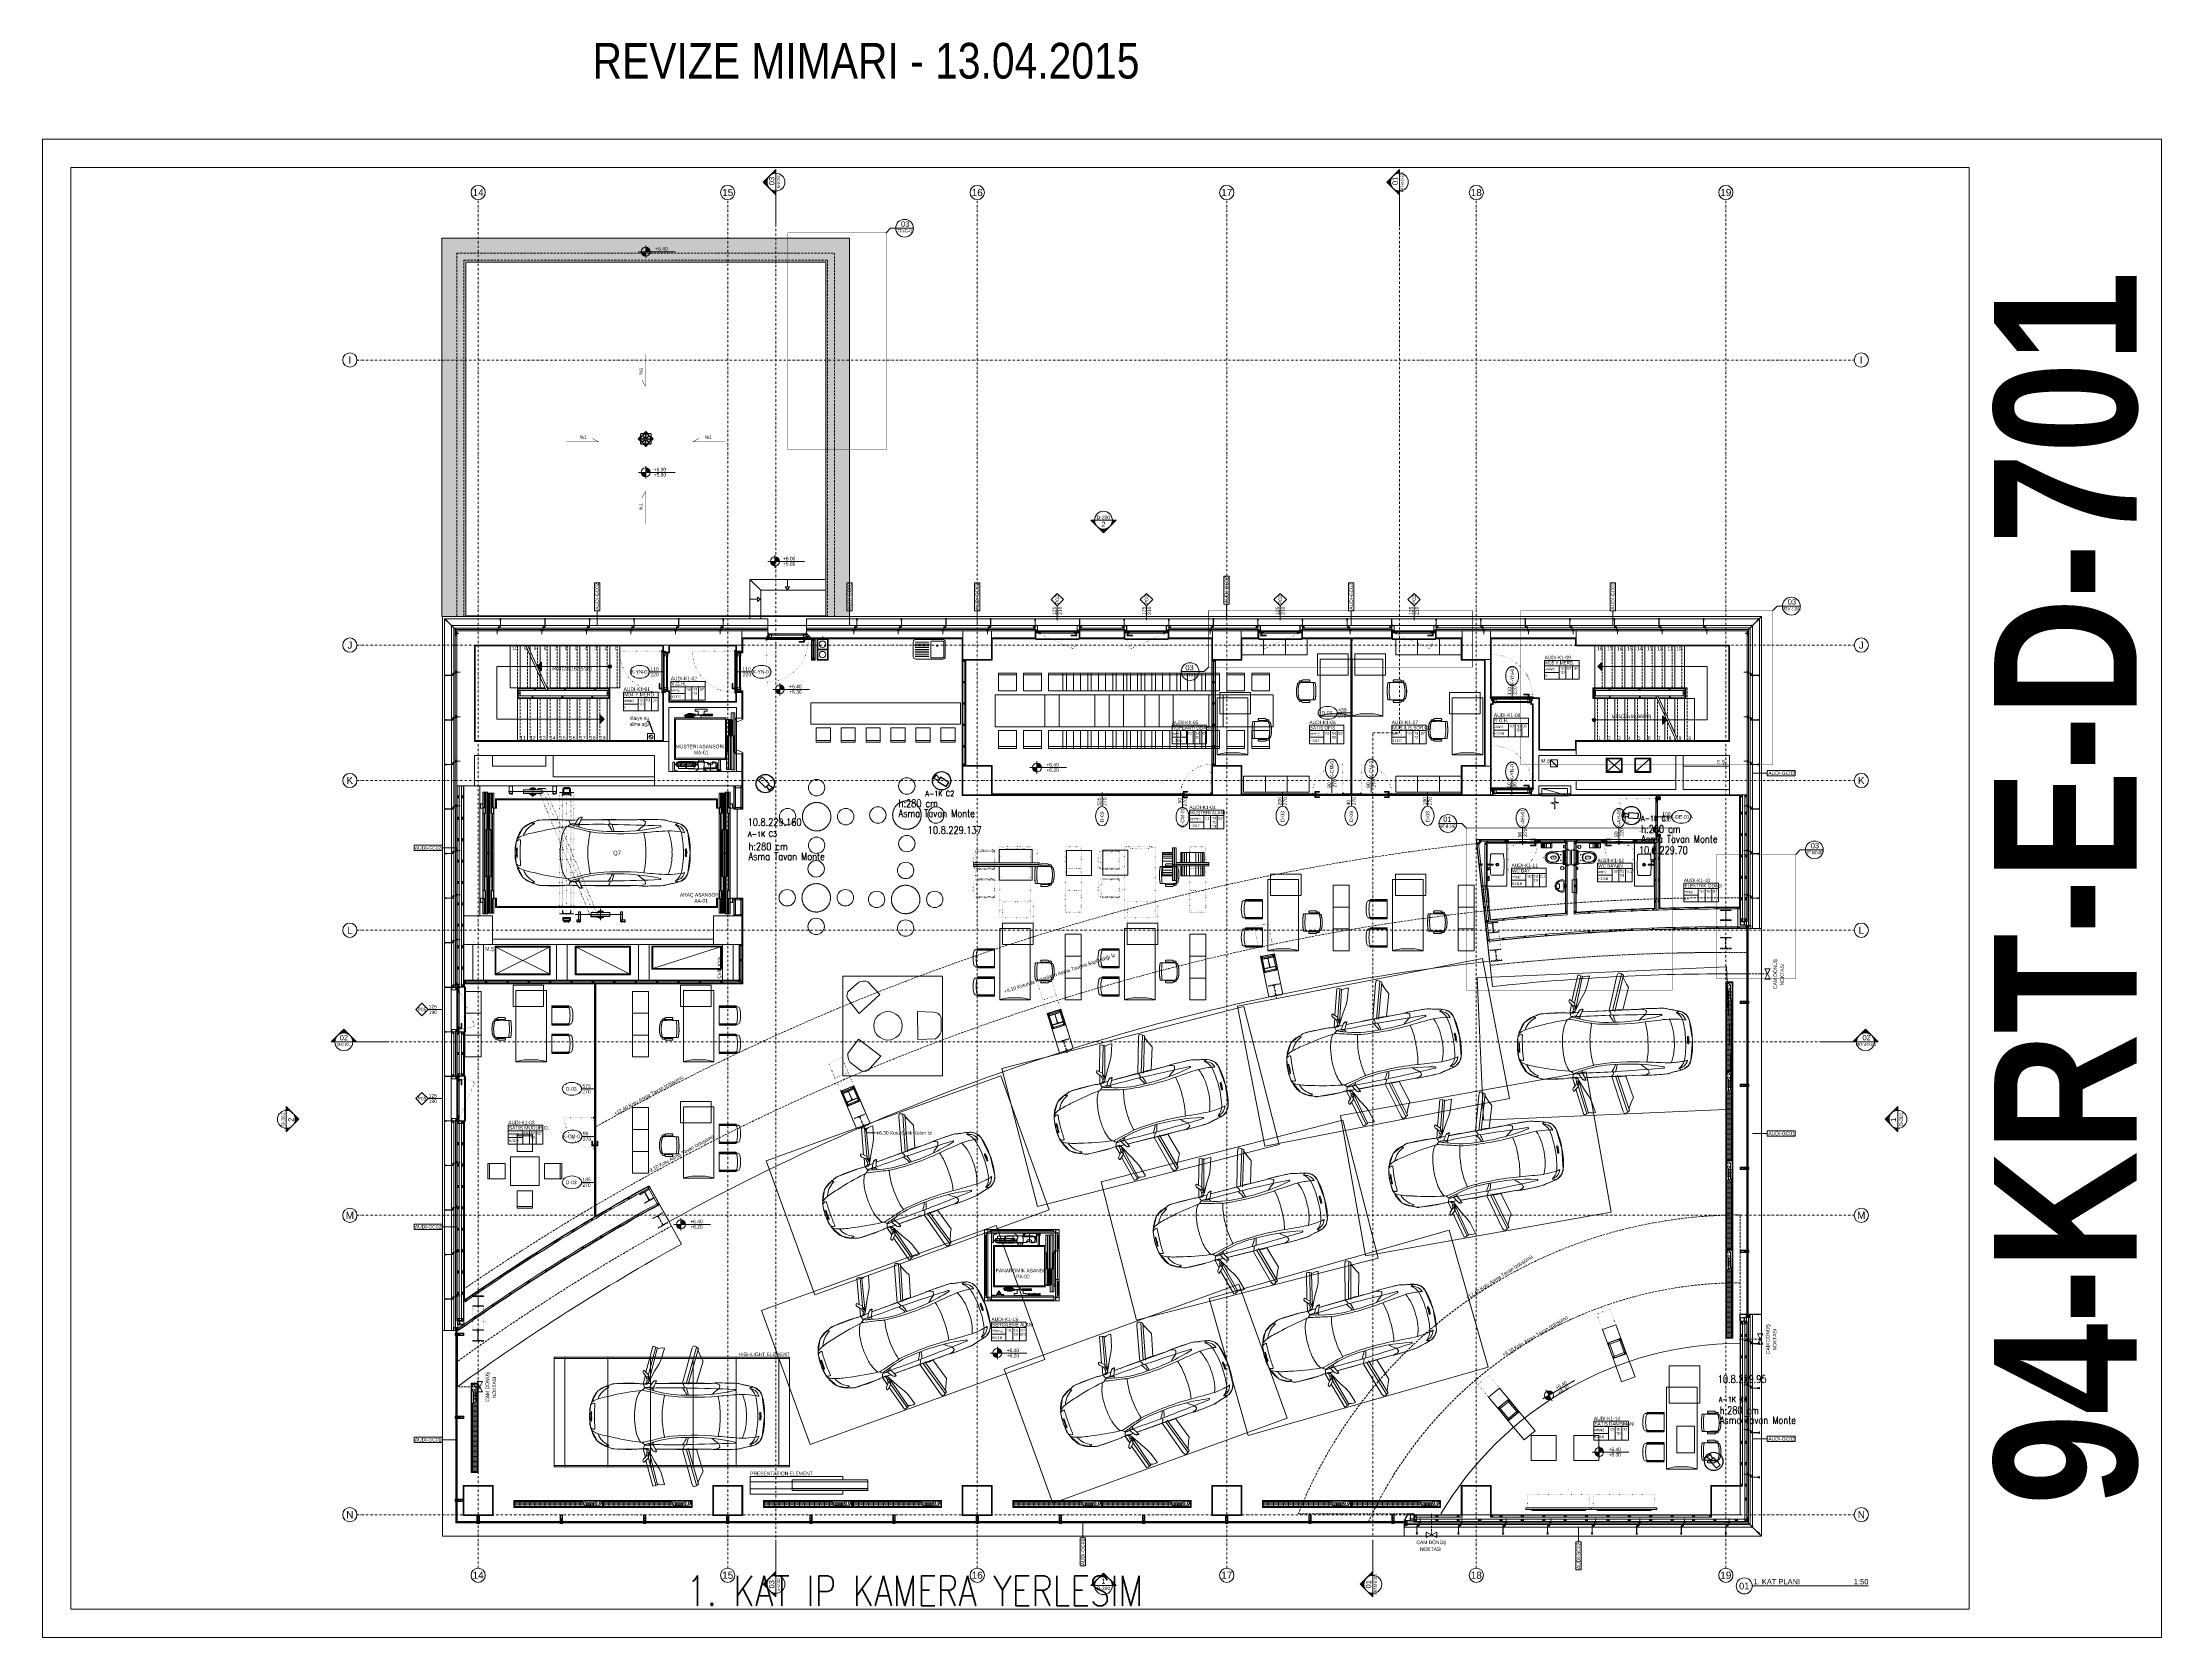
# Model space of a CAD drawing. Extents: x -1281 to 23780, y 0 to 7214.
# Drawn here: x 5945 to 11890, y 0 to 4476 of the extents above; entities that cross this region are included whole.
import ezdxf
from ezdxf import colors
from ezdxf.entities.mleader import LeaderData, LeaderLine
from ezdxf.enums import TextEntityAlignment as Align
from ezdxf.math import Vec2, Vec3
from ezdxf.xclip import XClip

# ---------------------------------------------------------------- set-up
doc = ezdxf.new("R2010")
doc.units = 0
doc.header["$LTSCALE"] = 25
doc.header["$MEASUREMENT"] = 0
doc.header["$XCLIPFRAME"] = 0
for name, pattern in [('DASHDOT', [1, 0.5, -0.25, 0, -0.25]), ('DASHDOT2', [0.5, 0.25, -0.125, 0, -0.125]), ('DASHED2', [0.375, 0.25, -0.125]), ('DOT2', [0.125, 0, -0.125]), ('HIDDEN', [0.375, 0.25, -0.125]), ('HIDDEN2', [4.7625, 3.175, -1.5875])]:
    doc.linetypes.add(name, pattern=pattern)
doc.layers.get('0').update_dxf_attribs({"color": 9, "lineweight": 9})
for name, color, linetype, lineweight in [('0 @ 1', 9, 'Continuous', 9), ('00', 9, 'Continuous', 9), ('01', 9, 'Continuous', 9), ('04', 9, 'Continuous', 9), ('05', 9, 'Continuous', 9), ('05V', 9, 'Continuous', 9), ('06B', 9, 'Continuous', 9), ('06C', 9, 'Continuous', 9), ('06D', 9, 'Continuous', 9), ('07K', 9, 'Continuous', 9), ('09', 9, 'Continuous', 9), ('10', 9, 'Continuous', 9), ('11', 9, 'Continuous', 9), ('12', 9, 'Continuous', 9), ('14', 9, 'Continuous', 9), ('15', 9, 'Continuous', 9), ('19', 9, 'Continuous', 9), ('19D', 9, 'DOT2', 9), ('20', 9, 'DOT2', 9), ('21', 9, 'Continuous', 9), ('22', 8, 'Continuous', 9), ('24', 9, 'DASHDOT2', 9), ('32', 9, 'Continuous', 9), ('32-ekipman', 9, 'Continuous', 9), ('33', 9, 'BATTING', 9), ('35', 9, 'Continuous', 9), ('40', 9, 'Continuous', 9), ('40A', 9, 'Continuous', 9), ('cam s', 8, 'Continuous', 9), ('DATA TAVAN', 160, 'Continuous', 30), ('E-DAHİLİ DOME KAMERA', 7, 'Continuous', 30), ('E-YAZI', 7, 'Continuous', 30), ('GEB-BEZUG', 9, 'Continuous', 25), ('profiller', 8, 'Continuous', 9)]:
    doc.layers.add(name, color=color, linetype=linetype, lineweight=lineweight)
doc.styles.add('Arial', font='arial.ttf', dxfattribs={"height": 2.5})
doc.styles.add('E-YAZI', font='txttw.shx')
doc.styles.add('MuuM_TEXT-BOLD', font='ARIALNB.TTF')
doc.styles.add('MuuM_TEXT-ITALIC', font='ARIALNI.TTF')
doc.styles.add('MuuM_TEXT-STANDART', font='ARIALN.TTF')
doc.linetypes.add('BATTING', pattern='A,0.0001,-0.1,[134,ltypeshp.shx,S=0.1,R=0,X=-0.1,Y=0],-0.2,[134,ltypeshp.shx,S=0.1,R=180,X=0.1,Y=0],-0.1', length=0.4001)
pattern_1 = [(135, (54.08257, -143.59187), (0.058925565, 0.058925565), [])]
pattern_2 = [(45, (-54.08257, -143.59187), (-0.058925565, 0.058925565), [])]
pattern_3 = [(225, (-604.72494, -2171.82614), (-0.0883883476, 0.0883883476), []), (135, (-604.72494, -2171.82614), (0.0883883476, 0.0883883476), [])]

# ---------------------------------------------------------------- blocks, each defined once
blk = doc.blocks.new('p-audi-furni')
at = {"layer": '05', "lineweight": 0}
for p, q in [((0, 184), (4.5, 184)), ((0, 0), (0, 184)), ((4.5, 184), (4.5, 0)), ((4.5, 5.5), (4.5, 178.5)), ((-2.8, 167), (-0.3, 167)), ((-2.8, 16.3), (-2.8, 167)), ((-2.8, 163.8), (-2.8, 164)), ((-2.8, 154.2), (-2.8, 154)), ((-2.3, 163.8), (-2.3, 164)), ((-2.3, 164), (0, 164)), ((-2.3, 163.8), (0, 163.8)), ((-2.3, 154), (-2.3, 154.2)), ((-2.3, 154.2), (0, 154.2)), ((-2.3, 154), (0, 154)), ((-0.8, 164), (-0.8, 167)), ((-0.8, 154.2), (-0.8, 163.8)), ((-0.8, 97), (-0.8, 154)), ((-0.3, 164), (-0.3, 167)), ((-0.3, 154.2), (-0.3, 163.8)), ((-0.3, 97), (-0.3, 154)), ((-2.8, 96.8), (-2.8, 97)), ((-2.8, 87.2), (-2.8, 87)), ((-2.3, 96.8), (-2.3, 97)), ((-2.3, 97), (0, 97)), ((-2.3, 96.8), (0, 96.8)), ((-2.3, 87.2), (0, 87.2)), ((-2.3, 87), (-2.3, 87.2)), ((-2.3, 87), (0, 87)), ((-0.8, 87.2), (-0.8, 96.8)), ((-0.8, 30), (-0.8, 87)), ((-0.3, 87.2), (-0.3, 96.8)), ((-0.3, 30), (-0.3, 87)), ((-2.8, 29.8), (-2.8, 30)), ((-2.8, 20.2), (-2.8, 20)), ((-0.3, 16.3), (-2.8, 16.3)), ((-2.3, 29.8), (-2.3, 30)), ((-2.3, 30), (0, 30)), ((-2.3, 29.8), (0, 29.8)), ((-2.3, 20.2), (0, 20.2)), ((-2.3, 20), (-2.3, 20.2)), ((-2.3, 20), (0, 20)), ((-0.8, 20.2), (-0.8, 29.8)), ((-0.8, 16.3), (-0.8, 20)), ((-0.3, 20.2), (-0.3, 29.8)), ((-0.3, 16.3), (-0.3, 20)), ((0, 0), (4.5, 0)), ((0, 0), (4.5, 0)), ((0, -184), (0, 0)), ((4.5, 0), (4.5, -184)), ((-2.8, -17), (-0.3, -17)), ((-2.8, -167.7), (-2.8, -17)), ((-2.8, -20.2), (-2.8, -20)), ((-2.8, -29.8), (-2.8, -30)), ((-2.3, -20.2), (-2.3, -20)), ((-2.3, -20), (0, -20)), ((-2.3, -20.2), (0, -20.2)), ((-2.3, -30), (-2.3, -29.8)), ((-2.3, -29.8), (0, -29.8)), ((-2.3, -30), (0, -30)), ((-0.8, -20), (-0.8, -17)), ((-0.8, -29.8), (-0.8, -20.2)), ((-0.8, -87), (-0.8, -30)), ((-0.3, -20), (-0.3, -17)), ((-0.3, -29.8), (-0.3, -20.2)), ((-0.3, -87), (-0.3, -30)), ((4.5, -178.5), (4.5, -5.5)), ((-2.8, -87.2), (-2.8, -87)), ((-2.8, -96.8), (-2.8, -97)), ((-2.3, -87.2), (-2.3, -87)), ((-2.3, -87), (0, -87)), ((-2.3, -87.2), (0, -87.2)), ((-2.3, -96.8), (0, -96.8)), ((-2.3, -97), (-2.3, -96.8)), ((-2.3, -97), (0, -97)), ((-0.8, -96.8), (-0.8, -87.2)), ((-0.8, -154), (-0.8, -97)), ((-0.3, -96.8), (-0.3, -87.2)), ((-0.3, -154), (-0.3, -97)), ((-2.8, -154.2), (-2.8, -154)), ((-2.8, -163.8), (-2.8, -164)), ((-0.3, -167.7), (-2.8, -167.7)), ((-2.3, -154.2), (-2.3, -154)), ((-2.3, -154), (0, -154)), ((-2.3, -154.2), (0, -154.2)), ((-2.3, -163.8), (0, -163.8)), ((-2.3, -164), (-2.3, -163.8)), ((-2.3, -164), (0, -164)), ((-0.8, -163.8), (-0.8, -154.2)), ((-0.8, -167.7), (-0.8, -164)), ((-0.3, -163.8), (-0.3, -154.2)), ((-0.3, -167.7), (-0.3, -164)), ((0, -184), (4.5, -184))]:
    blk.add_line(p, q, dxfattribs=at)
at = {"layer": '20', "color": 2, "lineweight": 0}
for p, q in [((4.5, 178.5), (42.5, 178.5)), ((42.5, 178.5), (42.5, 5.5)), ((42.5, 5.5), (4.5, 5.5)), ((4.5, -5.5), (42.5, -5.5)), ((42.5, -5.5), (42.5, -178.5)), ((42.5, -178.5), (4.5, -178.5))]:
    blk.add_line(p, q, dxfattribs=at)
blk = doc.blocks.new('p-audi_unit-1')
at = {"lineweight": 0}
for p, q in [((-32.4, 104), (-32.4, 128)), ((-30.8, 130), (-30.8, 102)), ((-30.4, 130), (31.4, 130)), ((-27.1, 130), (-27.1, 102)), ((-22.3, 130), (-22.3, 102)), ((-16.4, 130), (-16.4, 102)), ((-8.5, 130), (-8.5, 102)), ((9.5, 130), (9.5, 102)), ((17.4, 130), (17.4, 102)), ((23.3, 130), (23.3, 102)), ((28.1, 130), (28.1, 102)), ((31.8, 130), (31.8, 102)), ((33.4, 128), (33.4, 104)), ((-45.5, 102), (-45.5, 97.5)), ((46.5, 102), (-45.5, 102)), ((-44.3, 97.5), (-45.5, 97.5)), ((-44.3, 96.5), (-45.5, 96.5)), ((-45.5, 96.5), (-45.5, 92)), ((46.5, 92), (-45.5, 92)), ((-44.3, 97.5), (45.1, 97.5)), ((-44.3, 96.5), (-44.3, 97.5)), ((-44.3, 96.5), (45.1, 96.5)), ((-32.5, 77.3), (-4.5, 77.3)), ((-32.5, 15.1), (-32.5, 76.9)), ((-32.5, 73.6), (-4.5, 73.6)), ((-32.5, 68.8), (-4.5, 68.8)), ((-32.5, 62.9), (-4.5, 62.9)), ((-30.5, 78.9), (-6.5, 78.9)), ((-30.4, 102), (31.4, 102)), ((-4.5, 92), (-4.5, 0)), ((-4.5, 15.1), (-4.5, 76.9)), ((0, 92), (0, 1.2)), ((1, 92), (1, 1.2)), ((5.5, 92), (5.5, 0)), ((5.5, 77.3), (33.5, 77.3)), ((5.5, 15.1), (5.5, 76.9)), ((5.5, 73.6), (33.5, 73.6)), ((5.5, 68.8), (33.5, 68.8)), ((5.5, 62.9), (33.5, 62.9)), ((7.5, 78.9), (31.5, 78.9)), ((33.5, 15.1), (33.5, 76.9)), ((45.1, 97.5), (45.1, 96.5)), ((45.1, 97.5), (46.5, 97.5)), ((45.1, 96.5), (46.5, 96.5)), ((46.5, 102), (46.5, 97.5)), ((46.5, 96.5), (46.5, 92)), ((-32.5, 55), (-4.5, 55)), ((-32.5, 37), (-4.5, 37)), ((-32.5, 29.1), (-4.5, 29.1)), ((-32.5, 23.2), (-4.5, 23.2)), ((-32.5, 18.4), (-4.5, 18.4)), ((-32.5, 14.7), (-4.5, 14.7)), ((-6.5, 13.1), (-30.5, 13.1)), ((-4.5, 0), (0, 0)), ((1, 1.2), (0, 1.2)), ((0, 1.2), (0, 0)), ((1, 1.2), (1, 0)), ((1, 0), (5.5, 0)), ((5.5, 55), (33.5, 55)), ((5.5, 37), (33.5, 37)), ((5.5, 29.1), (33.5, 29.1)), ((5.5, 23.2), (33.5, 23.2)), ((5.5, 18.4), (33.5, 18.4)), ((5.5, 14.7), (33.5, 14.7)), ((31.5, 13.1), (7.5, 13.1))]:
    blk.add_line(p, q, dxfattribs=at)
blk.add_lwpolyline([(-4.5, 0), (5.5, 0), (5.5, 13.1), (33.5, 13.1), (33.5, 78.9), (5.5, 78.9), (5.5, 92), (46.5, 92), (46.5, 102), (33.4, 102), (33.4, 130), (-32.4, 130), (-32.4, 102), (-45.5, 102), (-45.5, 92), (-4.5, 92), (-4.5, 78.9), (-32.5, 78.9), (-32.5, 13.1), (-4.5, 13.1), (-4.5, 0)], close=True)
for centre, start, end in [((-30.4, 128), 90, 180), ((31.4, 128), 0, 90), ((-30.5, 76.9), 90, 180), ((-30.4, 104), 180, 270), ((-6.5, 76.9), 0, 90), ((7.5, 76.9), 90, 180), ((31.4, 104), 270, 0), ((31.5, 76.9), 0, 90), ((-30.5, 15.1), 180, 270), ((-6.5, 15.1), 270, 0), ((7.5, 15.1), 180, 270), ((31.5, 15.1), 270, 0)]:
    blk.add_arc(centre, 2, start, end, dxfattribs=at)
blk = doc.blocks.new('gr-p-birim eleman')
blk.add_lwpolyline([(-1, 0), (0, 0), (0, 1), (-1, 1)], close=True)
blk = doc.blocks.new('p-audi-highlight_platform')
for p, q in [((0, 303.8), (660.6, 303.8)), ((30.3, 0), (30.3, 307.6)), ((150.3, 0), (150.3, 307.6)), ((270.3, 0), (270.3, 307.6)), ((390.3, 0), (390.3, 307.6)), ((510.3, 0), (510.3, 307.6)), ((630.3, 0), (630.3, 307.6)), ((660.6, 3.8), (0, 3.8))]:
    blk.add_line(p, q)
blk.add_lwpolyline([(0, 307.6), (660.6, 307.6), (660.6, 0), (0, 0)], close=True)
blk = doc.blocks.new('p-audi-presentation')
for p, q in [((-70, 35), (142.5, 35)), ((-70, 34.5), (142.5, 34.5)), ((142.5, 15.5), (-70, 15.5)), ((142.5, 15), (-70, 15)), ((142.5, 35), (260, 35)), ((260, 15), (142.5, 15))]:
    blk.add_line(p, q)
for points in [[(-70, 40), (142.5, 40), (142.5, 10), (-70, 10), (-70, 40)], [(0, 10), (0, 0), (260, 0), (260, 50), (0, 50), (0, 40)]]:
    blk.add_lwpolyline(points)
blk = doc.blocks.new('p-audi-wallelement_large')
for p, q in [((-0.5, 0), (0.5, 0)), ((-0.5, -181.4), (0.5, -181.4))]:
    blk.add_line(p, q)
at = {"linetype": 'DOT2'}
for p, q in [((-43, -177.3), (-43, -4.3)), ((-43, -4.3), (-5, -4.3)), ((5, -4.3), (43, -4.3)), ((43, -4.3), (43, -177.3)), ((-5, -177.3), (-43, -177.3)), ((43, -177.3), (5, -177.3))]:
    blk.add_line(p, q, dxfattribs=at)
for points in [[(-5, 1.2), (-0.5, 1.2), (-0.5, -182.8), (-5, -182.8)], [(0.5, 1.2), (5, 1.2), (5, -182.8), (0.5, -182.8)], [(-43, -18.8), (-5, -18.8), (-5, -110.8), (-43, -110.8)], [(43, -18.8), (5, -18.8), (5, -110.8), (43, -110.8)]]:
    blk.add_lwpolyline(points, close=True)
blk = doc.blocks.new('p-table_4')
for points in [[(-21.5, 55), (21.5, 55), (21.5, 104), (-21.5, 104)], [(-104, 21.5), (-55, 21.5), (-55, -21.5), (-104, -21.5)], [(-104, -21.5), (-55, -21.5), (-55, 21.5), (-104, 21.5)], [(-40, 40), (40, 40), (40, -40), (-40, -40)], [(104, 21.5), (55, 21.5), (55, -21.5), (104, -21.5)], [(104, -21.5), (55, -21.5), (55, 21.5), (104, 21.5)], [(-21.5, -55), (21.5, -55), (21.5, -104), (-21.5, -104)]]:
    blk.add_lwpolyline(points, close=True)
for points in [[(-21.5, 99), (21.5, 99)], [(-99, -21.5), (-99, 21.5)], [(-99, 21.5), (-99, -21.5)], [(99, -21.5), (99, 21.5)], [(99, 21.5), (99, -21.5)], [(-21.5, -99), (21.5, -99)]]:
    blk.add_lwpolyline(points)
blk = doc.blocks.new('P-AUDI_BAR')
at = {"layer": '05'}
for points in [[(-420, -180), (0, -180), (0, -240), (-420, -240)], [(-405, -250.5), (-365, -250.5), (-365, -290.5), (-405, -290.5)], [(-335, -250.5), (-295, -250.5), (-295, -290.5), (-335, -290.5)], [(-265, -250.5), (-225, -250.5), (-225, -290.5), (-265, -290.5)], [(-195, -250.5), (-155, -250.5), (-155, -290.5), (-195, -290.5)], [(-125, -250.5), (-85, -250.5), (-85, -290.5), (-125, -290.5)], [(-55, -250.5), (-15, -250.5), (-15, -290.5), (-55, -290.5)]]:
    blk.add_lwpolyline(points, close=True, dxfattribs=at)
for points in [[(-405, -285.5), (-365, -285.5)], [(-335, -285.5), (-295, -285.5)], [(-265, -285.5), (-225, -285.5)], [(-195, -285.5), (-155, -285.5)], [(-125, -285.5), (-85, -285.5)], [(-55, -285.5), (-15, -285.5)]]:
    blk.add_lwpolyline(points, dxfattribs=at)
blk = doc.blocks.new('P-AUDI_TOP')
at = {"layer": '05'}
for points in [[(10, 10.5), (60, 10.5), (60, 60.5), (10, 60.5)], [(10, 10.5), (60, 10.5), (60, 60.5), (10, 60.5)], [(130, 10.5), (80, 10.5), (80, 60.5), (130, 60.5)], [(130, 10.5), (80, 10.5), (80, 60.5), (130, 60.5)], [(150, 10.5), (200, 10.5), (200, 60.5), (150, 60.5)], [(150, 10.5), (200, 10.5), (200, 60.5), (150, 60.5)], [(270, 10.5), (220, 10.5), (220, 60.5), (270, 60.5)], [(270, 10.5), (220, 10.5), (220, 60.5), (270, 60.5)], [(290, 10.5), (340, 10.5), (340, 60.5), (290, 60.5)], [(290, 10.5), (340, 10.5), (340, 60.5), (290, 60.5)], [(410, 10.5), (360, 10.5), (360, 60.5), (410, 60.5)], [(410, 10.5), (360, 10.5), (360, 60.5), (410, 60.5)], [(0, 0), (140, 0), (140, -90), (0, -90)], [(0, 0), (140, 0), (140, -90), (0, -90)], [(140, 0), (280, 0), (280, -90), (140, -90)], [(140, 0), (280, 0), (280, -90), (140, -90)], [(280, 0), (420, 0), (420, -90), (280, -90)], [(280, 0), (420, 0), (420, -90), (280, -90)], [(10, -100.5), (60, -100.5), (60, -150.5), (10, -150.5)], [(10, -100.5), (60, -100.5), (60, -150.5), (10, -150.5)], [(130, -100.5), (80, -100.5), (80, -150.5), (130, -150.5)], [(130, -100.5), (80, -100.5), (80, -150.5), (130, -150.5)], [(150, -100.5), (200, -100.5), (200, -150.5), (150, -150.5)], [(150, -100.5), (200, -100.5), (200, -150.5), (150, -150.5)], [(270, -100.5), (220, -100.5), (220, -150.5), (270, -150.5)], [(270, -100.5), (220, -100.5), (220, -150.5), (270, -150.5)], [(290, -100.5), (340, -100.5), (340, -150.5), (290, -150.5)], [(290, -100.5), (340, -100.5), (340, -150.5), (290, -150.5)], [(410, -100.5), (360, -100.5), (360, -150.5), (410, -150.5)], [(410, -100.5), (360, -100.5), (360, -150.5), (410, -150.5)]]:
    blk.add_lwpolyline(points, close=True, dxfattribs=at)
for points in [[(10, 55.5), (60, 55.5)], [(10, 55.5), (60, 55.5)], [(130, 55.5), (80, 55.5)], [(130, 55.5), (80, 55.5)], [(150, 55.5), (200, 55.5)], [(150, 55.5), (200, 55.5)], [(270, 55.5), (220, 55.5)], [(270, 55.5), (220, 55.5)], [(290, 55.5), (340, 55.5)], [(290, 55.5), (340, 55.5)], [(410, 55.5), (360, 55.5)], [(410, 55.5), (360, 55.5)], [(10, -145.5), (60, -145.5)], [(10, -145.5), (60, -145.5)], [(130, -145.5), (80, -145.5)], [(130, -145.5), (80, -145.5)], [(150, -145.5), (200, -145.5)], [(150, -145.5), (200, -145.5)], [(270, -145.5), (220, -145.5)], [(270, -145.5), (220, -145.5)], [(290, -145.5), (340, -145.5)], [(290, -145.5), (340, -145.5)], [(410, -145.5), (360, -145.5)], [(410, -145.5), (360, -145.5)]]:
    blk.add_lwpolyline(points, dxfattribs=at)
blk = doc.blocks.new('m-mu-ocak01-p')
for points in [[(-16.5, 5), (-16.5, 65), (14.5, 65), (14.5, 5)], [(12.5, 36), (12.5, 63), (-14.5, 63), (-14.5, 36)], [(12.5, 34), (12.5, 7), (-14.5, 7), (-14.5, 34)]]:
    blk.add_lwpolyline(points, close=True)
for centre in [(-1, 49.5), (-1, 20.5)]:
    blk.add_circle(centre, 9)
blk.add_point((-1, 0))
blk = doc.blocks.new('m-mu-evye01-p')
for points in [[(-45, 9.5), (-45, 50.5, -0.414214), (-38, 57.5), (38, 57.5, -0.414214), (45, 50.5), (45, 9.5, -0.414214), (38, 2.5), (-38, 2.5, -0.414214)], [(-4, 9.5), (-4, 50.5, 0.414214), (-7, 53.5), (-38, 53.5, 0.414214), (-41, 50.5), (-41, 9.5, 0.414214), (-38, 6.5), (-7, 6.5, 0.414214)]]:
    blk.add_lwpolyline(points, format="xyb", close=True)
for points in [[(40, 50), (1, 50)], [(40, 45), (1, 45)], [(40, 40), (1, 40)], [(40, 35), (1, 35)], [(40, 30), (1, 30)], [(40, 25), (1, 25)], [(40, 20), (1, 20)], [(40, 15), (1, 15)], [(40, 10), (1, 10)]]:
    blk.add_lwpolyline(points)
for radius in [2.5, 2]:
    blk.add_circle((-22.5, 19.5), radius)
blk.add_point((0, 0))
blk = doc.blocks.new('0_elevationtarget-p')
h = blk.add_hatch(color=256)
h.paths.add_polyline_path([(2.5, 0, 0.414214), (0, 2.5), (0, 0)])
h.paths.add_polyline_path([(0, 0), (-2.5, 0, 0.414214), (0, -2.5)])
blk.add_line((0, -3.5), (0, 3.5))
blk.add_lwpolyline([(16.6, 0), (-4, 0)])
blk.add_circle((0, 0), 2.5)
at = {"style": 'Arial'}
blk.add_attdef('BITMISKOT', text='', height=2, dxfattribs=at).set_placement((4.5, 0), align=Align.BOTTOM_LEFT)
blk.add_attdef('KABAKOT', text='', height=2, dxfattribs=at).set_placement((4.5, -0.6), align=Align.TOP_LEFT)
blk = doc.blocks.new('0_drawinglabel')
blk.add_lwpolyline([(3, 0), (46.46, 0)])
blk.add_circle((0, 0), 3)
at = {"style": 'Arial'}
blk.add_attdef('CIZIMNO', text='', height=2.5, dxfattribs=at).set_placement((0, 0), align=Align.MIDDLE)
blk.add_attdef('CIZIMADI', text='', height=2, dxfattribs=at).set_placement((3.5, 0), align=Align.BOTTOM_LEFT)
blk.add_attdef('OLCEK', text='', height=2, dxfattribs=at).set_placement((46.46, 0), align=Align.BOTTOM_RIGHT)
at = {"style": 'MuuM_TEXT-ITALIC'}
blk.add_attdef('DRAWINGNAME', text='', height=2, dxfattribs=at).set_placement((3.5, -0.59), align=Align.TOP_LEFT)
blk.add_attdef('SCALE', text='', height=2, dxfattribs=at).set_placement((46.46, -0.59), align=Align.TOP_RIGHT)
blk = doc.blocks.new('Einfügepunkt')
at = {"layer": 'GEB-BEZUG'}
for p, q in [((-1, -1), (1, 1)), ((-1, 1), (1, -1))]:
    blk.add_line(p, q, dxfattribs=at)
blk = doc.blocks.new('p-suzgec')
at = {"ltscale": 25}
for p, q in [((-21.1, 0), (-15.5, 5.7)), ((-15.5, -5.7), (-21.1, 0)), ((-15.5, 5.7), (-15.2, 5.9)), ((-15.5, -5.7), (-15.5, 5.7)), ((-13.2, 15), (-15.2, 13)), ((-15.2, 13), (-15.2, -13)), ((12.8, 15), (-13.2, 15)), ((-10.5, 1.2), (-3.4, 0.3)), ((-6.1, 15), (-5.9, 15.2)), ((-5.9, 12.3), (-6, 12.5)), ((-5.9, 15.2), (-0.2, 20.9)), ((-5.9, 15.2), (5.4, 15.2)), ((-5.8, 12), (-5.9, 12.3)), ((-5.1, 12.9), (-5, 12.7)), ((-5, 12.7), (-4.8, 12.4)), ((-3.3, 0.2), (-3.4, 0.3)), ((-0.2, 0), (-0.5, 0)), ((-0.2, 20.9), (5.4, 15.2)), ((-0.2, 0), (-0.2, 0.2)), ((-0.2, 0), (0, 0)), ((-0.2, 0), (-0.2, -0.2)), ((0.9, 10.2), (0, 3.1)), ((0, 3), (0, 3.1)), ((5.4, 15.2), (5.6, 15)), ((12.1, 5.6), (12.3, 5.7)), ((12.6, 4.8), (12.5, 4.7)), ((14.8, 13), (12.8, 15)), ((14.8, -13), (14.8, 13)), ((14.8, 5.9), (15, 5.7)), ((15, 5.7), (15, -5.7)), ((15, 5.7), (20.6, 0)), ((20.6, 0), (15, -5.7)), ((-15.2, -5.9), (-15.5, -5.7)), ((-15.2, -13), (-13.2, -15)), ((-13.2, -15), (12.8, -15)), ((-13.1, -4.8), (-13, -4.7)), ((-13, -4.7), (-12.6, -4.6)), ((-12.6, -5.6), (-12.8, -5.7)), ((-12.2, -5.5), (-12.6, -5.6)), ((-5.9, -15.2), (-6.1, -15)), ((5.4, -15.2), (-5.9, -15.2)), ((-0.2, -20.9), (-5.9, -15.2)), ((-1.4, -10.2), (-0.5, -3.1)), ((-0.5, -3), (-0.5, -3.1)), ((5.4, -15.2), (-0.2, -20.9)), ((2.8, -0.2), (2.9, -0.3)), ((10, -1.2), (2.9, -0.3)), ((4.5, -12.7), (4.3, -12.4)), ((4.6, -12.9), (4.5, -12.7)), ((5.3, -12), (5.4, -12.3)), ((5.4, -12.3), (5.5, -12.5)), ((5.6, -15), (5.4, -15.2)), ((12.8, -15), (14.8, -13)), ((15, -5.7), (14.8, -5.9))]:
    blk.add_line(p, q, dxfattribs=at)
for centre, radius in [((-17.9, 0), 0.4), ((-17.9, 0), 0.358), ((-0.2, 0), 14.3), ((-12.8, 12.5), 0.3), ((-0.2, 17.7), 0.4), ((-0.2, 17.7), 0.358), ((12.2, 12.5), 0.3), ((17.4, 0), 0.4), ((17.4, 0), 0.358), ((-12.8, -12.5), 0.3), ((-0.2, -17.7), 0.4), ((-0.2, -17.7), 0.358), ((12.2, -12.5), 0.3)]:
    blk.add_circle(centre, radius, dxfattribs=at)
for radius, start, end in [(13.5, 114.61472, 200.38528), (13.8, 110.41757, 114.58243), (13.7, 110.40845, 114.59155), (13.3, 110.33777, 114.66223), (13.2, 110.32919, 114.67081), (13.5, 24.61472, 110.38528), (13.6, 294.61472, 20.38528), (13.2, 20.32919, 24.67081), (13.3, 20.33777, 24.66223), (13.7, 20.40845, 24.59155), (13.8, 20.41757, 24.58243), (13.7, 200.40845, 204.59155), (13.8, 200.41757, 204.58243), (13.3, 200.33777, 204.66223), (13.2, 200.32919, 204.67081), (13.5, 204.61472, 290.38528), (13.2, 290.32919, 294.67081), (13.3, 290.33777, 294.66223), (13.7, 290.40845, 294.59155), (13.8, 290.41757, 294.58243)]:
    blk.add_arc((-0.2, 0), radius, start, end, dxfattribs=at)
for points, knots in [([(-10.5, -0.3), (-10.6, -0.3), (-10.7, -0.3), (-10.9, -0.2), (-11, -0.2), (-11.1, 0), (-11.2, 0.1), (-11.2, 0.3), (-11.2, 0.4), (-11.2, 0.6), (-11.2, 0.7), (-11.1, 0.9), (-11.1, 1), (-10.9, 1.1), (-10.8, 1.1), (-10.6, 1.2), (-10.5, 1.2), (-10.4, 1.2)], [2.169268, 2.169268, 2.169268, 2.169268, 2.468107, 2.468107, 2.768207, 2.768207, 3.065525, 3.065525, 3.362844, 3.362844, 3.660162, 3.660162, 3.95748, 3.95748, 4.257581, 4.257581, 4.55635, 4.55635, 4.55635, 4.55635]), ([(-7.7, 7), (-7.8, 7.1), (-7.8, 7.2), (-7.9, 7.4), (-7.9, 7.5), (-7.9, 7.7), (-7.9, 7.8), (-7.8, 8), (-7.8, 8), (-7.6, 8.2), (-7.5, 8.2), (-7.3, 8.3), (-7.2, 8.3), (-7, 8.3), (-6.9, 8.3), (-6.7, 8.2), (-6.6, 8.1), (-6.6, 8)], [2.169268, 2.169268, 2.169268, 2.169268, 2.468107, 2.468107, 2.768207, 2.768207, 3.065525, 3.065525, 3.362844, 3.362844, 3.660162, 3.660162, 3.95748, 3.95748, 4.257581, 4.257581, 4.55635, 4.55635, 4.55635, 4.55635]), ([(-3.5, 0.4), (-3.5, 0.4), (-3.5, 0.4), (-3.5, 0.4), (-3.4, 0.4), (-3.4, 0.4), (-3.4, 0.3), (-3.3, 0.3), (-3.3, 0.3), (-3.3, 0.3), (-3.3, 0.2), (-3.2, 0.2), (-3.2, 0.1), (-3.3, 0.1), (-3.3, 0), (-3.3, 0), (-3.3, -0.1), (-3.4, -0.1), (-3.4, -0.1), (-3.5, -0.1), (-3.5, -0.1), (-3.5, -0.1), (-3.5, -0.1)], [-0.0013985, -0.0013985, -0.0013985, -0.0013985, 0, 0, 0, 0.0909291, 0.0909291, 0.1818582, 0.1818582, 0.2711248, 0.2711248, 0.3603915, 0.3603915, 0.4496581, 0.4496581, 0.5389247, 0.5389247, 0.6298538, 0.6298538, 0.7207829, 0.7207829, 0.7401198, 0.7401198, 0.7401198, 0.7401198]), ([(-2.2, 2.6), (-2.2, 2.6), (-2.2, 2.6), (-2.2, 2.6), (-2.2, 2.5), (-2.2, 2.5), (-2.2, 2.4), (-2.2, 2.4), (-2.2, 2.3), (-2.2, 2.3), (-2.2, 2.3), (-2.3, 2.2), (-2.3, 2.2), (-2.3, 2.2), (-2.4, 2.2), (-2.4, 2.1), (-2.5, 2.1), (-2.5, 2.2), (-2.6, 2.2), (-2.6, 2.2), (-2.6, 2.2), (-2.6, 2.2), (-2.6, 2.2)], [-0.0013985, -0.0013985, -0.0013985, -0.0013985, 0, 0, 0, 0.0909291, 0.0909291, 0.1818582, 0.1818582, 0.2711248, 0.2711248, 0.3603915, 0.3603915, 0.4496581, 0.4496581, 0.5389247, 0.5389247, 0.6298538, 0.6298538, 0.7207829, 0.7207829, 0.7401198, 0.7401198, 0.7401198, 0.7401198]), ([(-0.6, 10.2), (-0.6, 10.3), (-0.5, 10.4), (-0.5, 10.6), (-0.4, 10.7), (-0.3, 10.8), (-0.2, 10.9), (0, 11), (0.1, 11), (0.3, 11), (0.4, 11), (0.6, 10.9), (0.7, 10.8), (0.8, 10.7), (0.9, 10.6), (0.9, 10.4), (1, 10.3), (0.9, 10.2)], [2.169268, 2.169268, 2.169268, 2.169268, 2.468107, 2.468107, 2.768207, 2.768207, 3.065525, 3.065525, 3.362844, 3.362844, 3.660162, 3.660162, 3.95748, 3.95748, 4.257581, 4.257581, 4.55635, 4.55635, 4.55635, 4.55635]), ([(0.1, 3.2), (0.1, 3.2), (0.1, 3.2), (0.1, 3.2), (0.1, 3.2), (0.1, 3.2), (0.1, 3.1), (0.1, 3.1), (0, 3), (0, 3), (-0.1, 3), (-0.1, 3), (-0.2, 3), (-0.2, 3), (-0.2, 3), (-0.3, 3), (-0.3, 3.1), (-0.3, 3.1), (-0.4, 3.2), (-0.4, 3.2), (-0.4, 3.2), (-0.4, 3.3), (-0.4, 3.3)], [-0.0013985, -0.0013985, -0.0013985, -0.0013985, 0, 0, 0, 0.0909291, 0.0909291, 0.1818582, 0.1818582, 0.2711248, 0.2711248, 0.3603915, 0.3603915, 0.4496581, 0.4496581, 0.5389247, 0.5389247, 0.6298538, 0.6298538, 0.7207829, 0.7207829, 0.7401198, 0.7401198, 0.7401198, 0.7401198]), ([(2.3, 2), (2.3, 2), (2.3, 2), (2.3, 2), (2.3, 2), (2.2, 2), (2.2, 1.9), (2.2, 1.9), (2.1, 1.9), (2.1, 2), (2, 2), (2, 2), (1.9, 2), (1.9, 2.1), (1.9, 2.1), (1.9, 2.2), (1.9, 2.2), (1.9, 2.3), (1.9, 2.3), (1.9, 2.3), (2, 2.4), (2, 2.4), (2, 2.4)], [-0.0013985, -0.0013985, -0.0013985, -0.0013985, 0, 0, 0, 0.0909291, 0.0909291, 0.1818582, 0.1818582, 0.2711248, 0.2711248, 0.3603915, 0.3603915, 0.4496581, 0.4496581, 0.5389247, 0.5389247, 0.6298538, 0.6298538, 0.7207829, 0.7207829, 0.7401198, 0.7401198, 0.7401198, 0.7401198]), ([(3, -0.4), (3, -0.4), (3, -0.4), (3, -0.4), (2.9, -0.4), (2.9, -0.4), (2.9, -0.3), (2.8, -0.3), (2.8, -0.3), (2.8, -0.3), (2.8, -0.2), (2.7, -0.2), (2.7, -0.1), (2.8, -0.1), (2.8, 0), (2.8, 0), (2.8, 0.1), (2.9, 0.1), (2.9, 0.1), (3, 0.1), (3, 0.1), (3, 0.1), (3, 0.1)], [-0.0013985, -0.0013985, -0.0013985, -0.0013985, 0, 0, 0, 0.0909291, 0.0909291, 0.1818582, 0.1818582, 0.2711248, 0.2711248, 0.3603915, 0.3603915, 0.4496581, 0.4496581, 0.5389247, 0.5389247, 0.6298538, 0.6298538, 0.7207829, 0.7207829, 0.7401198, 0.7401198, 0.7401198, 0.7401198]), ([(6.8, 7.4), (6.8, 7.5), (6.9, 7.6), (7.1, 7.7), (7.2, 7.7), (7.4, 7.7), (7.5, 7.7), (7.7, 7.6), (7.8, 7.5), (7.9, 7.4), (8, 7.3), (8.1, 7.1), (8.1, 7), (8, 6.8), (8, 6.7), (7.9, 6.5), (7.8, 6.4), (7.8, 6.3)], [2.169268, 2.169268, 2.169268, 2.169268, 2.468107, 2.468107, 2.768207, 2.768207, 3.065525, 3.065525, 3.362844, 3.362844, 3.660162, 3.660162, 3.95748, 3.95748, 4.257581, 4.257581, 4.55635, 4.55635, 4.55635, 4.55635]), ([(10, 0.3), (10.1, 0.3), (10.2, 0.3), (10.4, 0.2), (10.5, 0.2), (10.6, 0), (10.7, -0.1), (10.7, -0.3), (10.7, -0.4), (10.7, -0.6), (10.7, -0.7), (10.6, -0.9), (10.6, -1), (10.4, -1.1), (10.3, -1.1), (10.1, -1.2), (10, -1.2), (9.9, -1.2)], [2.169268, 2.169268, 2.169268, 2.169268, 2.468107, 2.468107, 2.768207, 2.768207, 3.065525, 3.065525, 3.362844, 3.362844, 3.660162, 3.660162, 3.95748, 3.95748, 4.257581, 4.257581, 4.55635, 4.55635, 4.55635, 4.55635]), ([(-7.3, -7.4), (-7.3, -7.5), (-7.4, -7.6), (-7.6, -7.7), (-7.7, -7.7), (-7.9, -7.7), (-8, -7.7), (-8.2, -7.6), (-8.3, -7.5), (-8.4, -7.4), (-8.5, -7.3), (-8.6, -7.1), (-8.6, -7), (-8.5, -6.8), (-8.5, -6.7), (-8.4, -6.5), (-8.3, -6.4), (-8.3, -6.3)], [2.169268, 2.169268, 2.169268, 2.169268, 2.468107, 2.468107, 2.768207, 2.768207, 3.065525, 3.065525, 3.362844, 3.362844, 3.660162, 3.660162, 3.95748, 3.95748, 4.257581, 4.257581, 4.55635, 4.55635, 4.55635, 4.55635]), ([(-2.8, -2), (-2.8, -2), (-2.8, -2), (-2.8, -2), (-2.8, -2), (-2.7, -2), (-2.7, -1.9), (-2.7, -1.9), (-2.6, -1.9), (-2.6, -2), (-2.5, -2), (-2.5, -2), (-2.4, -2), (-2.4, -2.1), (-2.4, -2.1), (-2.4, -2.2), (-2.4, -2.2), (-2.4, -2.3), (-2.4, -2.3), (-2.4, -2.3), (-2.5, -2.4), (-2.5, -2.4), (-2.5, -2.4)], [-0.0013985, -0.0013985, -0.0013985, -0.0013985, 0, 0, 0, 0.0909291, 0.0909291, 0.1818582, 0.1818582, 0.2711248, 0.2711248, 0.3603915, 0.3603915, 0.4496581, 0.4496581, 0.5389247, 0.5389247, 0.6298538, 0.6298538, 0.7207829, 0.7207829, 0.7401198, 0.7401198, 0.7401198, 0.7401198]), ([(0.1, -10.2), (0.1, -10.3), (0, -10.4), (0, -10.6), (-0.1, -10.7), (-0.2, -10.8), (-0.3, -10.9), (-0.5, -11), (-0.6, -11), (-0.8, -11), (-0.9, -11), (-1.1, -10.9), (-1.2, -10.8), (-1.3, -10.7), (-1.4, -10.6), (-1.4, -10.4), (-1.5, -10.3), (-1.4, -10.2)], [2.169268, 2.169268, 2.169268, 2.169268, 2.468107, 2.468107, 2.768207, 2.768207, 3.065525, 3.065525, 3.362844, 3.362844, 3.660162, 3.660162, 3.95748, 3.95748, 4.257581, 4.257581, 4.55635, 4.55635, 4.55635, 4.55635]), ([(-0.6, -3.2), (-0.6, -3.2), (-0.6, -3.2), (-0.6, -3.2), (-0.6, -3.2), (-0.6, -3.2), (-0.6, -3.1), (-0.6, -3.1), (-0.5, -3), (-0.5, -3), (-0.4, -3), (-0.4, -3), (-0.4, -3), (-0.3, -3), (-0.3, -3), (-0.2, -3), (-0.2, -3.1), (-0.2, -3.1), (-0.2, -3.2), (-0.1, -3.2), (-0.1, -3.2), (-0.1, -3.3), (-0.1, -3.3)], [-0.0013985, -0.0013985, -0.0013985, -0.0013985, 0, 0, 0, 0.0909291, 0.0909291, 0.1818582, 0.1818582, 0.2711248, 0.2711248, 0.3603915, 0.3603915, 0.4496581, 0.4496581, 0.5389247, 0.5389247, 0.6298538, 0.6298538, 0.7207829, 0.7207829, 0.7401198, 0.7401198, 0.7401198, 0.7401198]), ([(1.7, -2.6), (1.7, -2.6), (1.7, -2.6), (1.7, -2.6), (1.7, -2.5), (1.7, -2.5), (1.7, -2.4), (1.7, -2.4), (1.7, -2.3), (1.7, -2.3), (1.7, -2.3), (1.8, -2.2), (1.8, -2.2), (1.8, -2.2), (1.9, -2.2), (1.9, -2.1), (2, -2.1), (2, -2.2), (2.1, -2.2), (2.1, -2.2), (2.1, -2.2), (2.1, -2.2), (2.1, -2.2)], [-0.0013985, -0.0013985, -0.0013985, -0.0013985, 0, 0, 0, 0.0909291, 0.0909291, 0.1818582, 0.1818582, 0.2711248, 0.2711248, 0.3603915, 0.3603915, 0.4496581, 0.4496581, 0.5389247, 0.5389247, 0.6298538, 0.6298538, 0.7207829, 0.7207829, 0.7401198, 0.7401198, 0.7401198, 0.7401198]), ([(7.2, -7), (7.3, -7.1), (7.3, -7.2), (7.4, -7.4), (7.4, -7.5), (7.4, -7.7), (7.4, -7.8), (7.3, -8), (7.3, -8), (7.1, -8.2), (7, -8.2), (6.8, -8.3), (6.7, -8.3), (6.5, -8.3), (6.4, -8.3), (6.2, -8.2), (6.1, -8.1), (6.1, -8)], [2.169268, 2.169268, 2.169268, 2.169268, 2.468107, 2.468107, 2.768207, 2.768207, 3.065525, 3.065525, 3.362844, 3.362844, 3.660162, 3.660162, 3.95748, 3.95748, 4.257581, 4.257581, 4.55635, 4.55635, 4.55635, 4.55635])]:
    blk.add_open_spline(points, degree=3, knots=knots, dxfattribs=at)
for points, weights in [([(-10.4, 1.2), (-5.1, 0.6), (-3.5, 0.4)], [1.04357122072, 1.19470433147, 1]), ([(-2.6, 2.2), (-3.9, 3.4), (-7.7, 7)], [1, 1.19289012244, 1.04336959178]), ([(-6.6, 8), (-3.3, 3.9), (-2.2, 2.6)], [1.04357122128, 1.19470433435, 1]), ([(-0.4, 3.3), (-0.4, 4.9), (-0.6, 10.2)], [1, 1.1928901223, 1.04336959175]), ([(0.9, 10.2), (0.3, 4.9), (0.1, 3.2)], [1.04357122043, 1.19470432993, 1]), ([(2, 2.4), (3.1, 3.6), (6.8, 7.4)], [1, 1.19289012017, 1.04336959134]), ([(7.8, 6.3), (3.6, 3), (2.3, 2)], [1.04357122006, 1.19470432802, 1]), ([(11.7, 5.5), (11.9, 5.6), (12.1, 5.6)], [1.02554744525, 1.0127799804, 1]), ([(12.5, 4.7), (12.3, 4.7), (12.1, 4.6)], [1, 1.0127799804, 1.02554744526]), ([(-3.5, -0.1), (-5.2, -0.2), (-10.5, -0.3)], [1, 1.19289012449, 1.04336959218]), ([(-8.3, -6.3), (-4.1, -3), (-2.8, -2)], [1.04357122094, 1.1947043326, 1]), ([(-2.5, -2.4), (-3.6, -3.6), (-7.3, -7.4)], [1, 1.19289012327, 1.04336959194]), ([(-1.4, -10.2), (-0.8, -4.9), (-0.6, -3.2)], [1.04357122103, 1.19470433305, 1]), ([(-0.1, -3.3), (-0.1, -4.9), (0.1, -10.2)], [1, 1.19289011339, 1.04336959002]), ([(6.1, -8), (2.8, -3.9), (1.7, -2.6)], [1.04357121982, 1.19470432681, 1]), ([(2.1, -2.2), (3.4, -3.4), (7.2, -7)], [1, 1.19289011781, 1.04336959088])]:
    blk.add_rational_spline(points, weights, degree=2, dxfattribs=at)
for points, weights, knots in [([(3, 0.1), (3.5, 0.1), (6, 0.2), (10, 0.3)], [4.14064799907, 3.56700040162, 2.15953650571, 1.32480586323], [27.48414514, 27.48414514, 27.48414514, 27.50397367, 27.53272487, 27.53272487, 27.53272487]), ([(9.9, -1.2), (7.9, -1), (4.7, -0.6), (3.3, -0.4), (3, -0.4)], [1.32476723726, 1.64485472039, 2.71311941379, 3.81141839734, 4.16242382948], [0.00590224, 0.00590224, 0.00590224, 0.01753913, 0.04477222, 0.05758123, 0.05758123, 0.05758123])]:
    blk.add_rational_spline(points, weights, degree=2, knots=knots, dxfattribs=at)
at = {"ltscale": 25, "xscale": 0.1, "yscale": 0.1, "zscale": 0.1}
blk.add_blockref('Einfügepunkt', (-0.2, 0), dxfattribs=at)
blk = doc.blocks.new('0_elevationtarget-p-bk')
h = blk.add_hatch(color=254)
h.paths.add_polyline_path([(2.5, 0, 0.414214), (0, 2.5), (0, 0)])
h.paths.add_polyline_path([(0, 0), (-2.5, 0, 0.414214), (0, -2.5)])
blk.add_line((0, -3.5), (0, 3.5))
blk.add_lwpolyline([(16.6, 0), (-4, 0)])
blk.add_circle((0, 0), 2.5)
at = {"style": 'Arial'}
blk.add_attdef('BITMISKOT', text='', height=2, dxfattribs=at).set_placement((4.5, 0), align=Align.BOTTOM_LEFT)
at = {"style": 'MuuM_TEXT-ITALIC'}
blk.add_attdef('FINISHINGFLOORLEVEL', text='', height=2, dxfattribs=at).set_placement((4.5, -0.6), align=Align.TOP_LEFT)
blk = doc.blocks.new('0_doorno')
blk.add_lwpolyline([(4.5, 0), (12.5, 0)])
blk.add_ellipse((-0.9, 0), major_axis=(-5.39, 0), ratio=0.666667)
at = {"style": 'Arial'}
blk.add_attdef('YUKSEKLIK', text='', height=2, dxfattribs=at).set_placement((5, 12.3), align=Align.TOP_LEFT)
blk.add_attdef('KAPINO', text='', height=2, dxfattribs=at).set_placement((0, 0), align=Align.MIDDLE)
blk.add_attdef('GENISLIK', text='', height=2, dxfattribs=at).set_placement((5, -3.8), align=Align.BOTTOM_LEFT)
blk = doc.blocks.new('0_wallno')
blk.add_lwpolyline([(-7.8, 1.5), (7.9, 1.5), (7.9, -1.5), (-7.8, -1.5)], close=True)
blk.add_lwpolyline([(7.9, 0), (16.1, 0)])
at = {"style": 'Arial'}
blk.add_attdef('DUVARNO', text='', height=2, dxfattribs=at).set_placement((0, 0), align=Align.MIDDLE_CENTER)
blk.add_attdef('GENISLIK', text='', height=2, dxfattribs=at).set_placement((8.4, 0), align=Align.BOTTOM_LEFT)
blk.add_attdef('YUKSEKLIK', text='', height=2, dxfattribs=at).set_placement((8.4, -0.5), align=Align.TOP_LEFT)
blk = doc.blocks.new('0_windowno')
for points in [[(0, 3.5), (-3.5, 0), (0, -3.5), (3.5, 0), (0, 3.5)], [(3.5, 0), (11.5, 0)]]:
    blk.add_lwpolyline(points)
at = {"style": 'Arial'}
blk.add_attdef('PENCERENO', text='', height=2, dxfattribs=at).set_placement((0, 0), align=Align.MIDDLE_CENTER)
blk.add_attdef('GENISLIK', text='', height=2, dxfattribs=at).set_placement((4, 0), align=Align.BOTTOM_LEFT)
blk.add_attdef('YUKSEKLIK', text='', height=2, dxfattribs=at).set_placement((4, -0.5), align=Align.TOP_LEFT)
blk = doc.blocks.new('p-konvektor_audi')
for p, q in [((250, 89.5), (0, 89.5)), ((250, 89.5), (0, 89.5)), ((0, 89.5), (0, 69.5)), ((0, 69.5), (250, 69.5)), ((199.3, 85.4), (2.5, 85.4)), ((197, 81.5), (2.5, 81.4)), ((194.7, 77.5), (2.5, 77.5)), ((192.4, 73.5), (2.5, 73.5)), ((16.6, 72), (16.6, 87)), ((30.7, 72), (30.7, 87)), ((44.8, 72), (44.8, 87)), ((59, 72), (59, 87)), ((73.1, 71.9), (73.1, 87)), ((87.2, 71.9), (87.2, 87)), ((101.3, 71.9), (101.3, 87)), ((115.4, 71.9), (115.4, 87)), ((129.6, 71.9), (129.6, 87)), ((143.7, 71.9), (143.7, 87)), ((157.8, 71.9), (157.8, 87)), ((171.9, 71.9), (171.9, 87)), ((186, 71.9), (186, 87)), ((191.5, 72), (200.2, 87)), ((227.1, 76.7), (194.2, 76.7)), ((242.2, 82.7), (197.7, 82.7)), ((203.5, 84.5), (203.5, 75.4)), ((207.5, 84.5), (207.5, 75.4)), ((211.5, 84.5), (211.5, 75.4)), ((215.5, 84.5), (215.5, 75.4)), ((219.5, 84.5), (219.5, 75.4)), ((223.4, 84.5), (223.4, 75.4)), ((242.2, 79.9), (242.2, 82.7)), ((250, 69.5), (250, 89.5))]:
    blk.add_line(p, q)
for points in [[(250, 89.5), (0, 89.5), (0, 69.5), (250, 69.5)], [(247.5, 87), (247.5, 72), (2.5, 72), (2.5, 87)]]:
    blk.add_lwpolyline(points, close=True)
for centre in [(230.3, 76.7), (242.2, 76.7)]:
    blk.add_circle(centre, 3.18)
blk = doc.blocks.new('0_exteriorelevation1')
h = blk.add_hatch(color=256)
edge = h.paths.add_edge_path()
edge.add_arc((0, 0), 5, 135, 180)
edge.add_line((-5, 0), (-7.1, 0))
edge.add_line((-7.1, 0), (-3.5, 3.5))
edge = h.paths.add_edge_path()
edge.add_line((5, 0), (7.1, 0))
edge.add_line((7.1, 0), (3.5, 3.5))
edge.add_arc((0, 0), 5, 0, 45, ccw=False)
h = blk.add_hatch(color=256)
h.dxf.hatch_style = 1
h.paths.add_polyline_path([(0, 7.1), (-3.5, 3.5, -0.414214), (3.5, 3.5)])
blk.add_lwpolyline([(7.1, 0), (0, 7.1), (-7.1, 0), (7.1, 0)])
blk.add_lwpolyline([(7.1, 0), (0, 7.1), (-7.1, 0), (7.1, 0)])
blk.add_circle((0, 0), 5)
at = {"style": 'Arial'}
blk.add_attdef('KESITADI', text='', height=3, dxfattribs=at).set_placement((0, 0), align=Align.BOTTOM_CENTER)
blk.add_attdef('PAFTAADI', text='', height=2, dxfattribs=at).set_placement((0, -0.5), align=Align.TOP_CENTER)
blk = doc.blocks.new('0_detailbox1')
blk.add_lwpolyline([(10.4, -2.5), (7.9, 0), (-5, 0)])
blk.add_circle((0, 0), 5)
at = {"style": 'Arial'}
blk.add_attdef('DETAYADI', text='', height=3, dxfattribs=at).set_placement((0, 0), align=Align.BOTTOM_CENTER)
blk.add_attdef('PAFTAADI', text='', height=2, dxfattribs=at).set_placement((0, -0.5), align=Align.TOP_CENTER)
blk = doc.blocks.new('sıvı sabunluk plan')
for points in [[(5.9, 1.3), (0, 1.3), (0, 13), (5.9, 13), (5.9, 1.3)], [(3.2, 4.9), (0, 4.9), (0, 9.4), (3.2, 9.4), (3.2, 4.9)], [(5.9, 4.9), (3.2, 4.9), (3.2, 9.4), (5.9, 9.4), (5.9, 4.9)]]:
    blk.add_lwpolyline(points)
blk = doc.blocks.new('LAVABO BATARYA PLAN')
at = {"layer": '05V'}
for points in [[(0, 0), (5.5, 0), (5.5, -1.6), (0, -1.6)], [(9.8, 0), (18.1, 0), (18.1, -3.4), (9.8, -3.4)], [(1.2, -1.6), (4.2, -1.6), (4.2, -16.7), (1.2, -16.7)], [(11.6, -3.4), (16.3, -3.4), (16.3, -7.4), (11.6, -7.4)]]:
    blk.add_lwpolyline(points, close=True, dxfattribs=at)
blk = doc.blocks.new('lavabo 120')
at = {"lineweight": 0, "flags": 128}
blk.add_lwpolyline([(55, 0), (0, 0), (0, -120), (55, -120)], close=True, dxfattribs=at)
blk.add_lwpolyline([(55, -120), (55, 0), (0, 0), (0, -120)], close=True)
for points in [[(41.6, -90.1), (10.9, -90.1, -0.414214), (8.6, -87.7, 0.035809), (8, -80.5, -0.067889), (8, -43, 0.002456), (8, -35.7, -0.418149), (12.2, -30.2), (41.3, -30.2)], [(11.9, -90.1), (42.6, -90.1, 0.414214), (45, -87.7, -0.035809), (45.5, -80.5, 0.067889), (45.5, -43, -0.025966), (45.5, -35.7, 0.418149), (41.3, -30.2), (12.2, -30.2)]]:
    blk.add_lwpolyline(points, format="xyb")
for centre, radius in [((26.4, -60.2), 4.14), ((26.5, -60.1), 2.28)]:
    blk.add_circle(centre, radius)
at = {"extrusion": (0, 0, -1)}
blk.add_ellipse((42.2, -60.3), major_axis=(0, 1.38), ratio=0.667081, start_param=3.141593, end_param=9.424778, dxfattribs=at)
at = {"extrusion": (0, 0, -1), "zscale": -1, "rotation": 90}
blk.add_blockref('LAVABO BATARYA PLAN', (-55, -62.9), dxfattribs=at)
at = {"layer": '05V'}
blk.add_blockref('sıvı sabunluk plan', (49.1, -28.5), dxfattribs=at)
blk = doc.blocks.new('Prf-40x40')
for points in [[(1.5, -2), (-1.5, -2, -0.414214), (-2, -1.5), (-2, 1.5, -0.414214), (-1.5, 2), (1.5, 2, -0.414214), (2, 1.5), (2, -1.5, -0.414214)], [(1.5, -1.7), (-1.5, -1.7, -0.414214), (-1.7, -1.5), (-1.7, 1.5, -0.414214), (-1.5, 1.7), (1.5, 1.7, -0.414214), (1.7, 1.5), (1.7, -1.5, -0.414214)]]:
    blk.add_lwpolyline(points, format="xyb", close=True)
blk.add_point((0, 0))
blk = doc.blocks.new('p-klozet üstü kağıt dispenser')
blk.add_hatch(color=255).paths.add_polyline_path([(0, 5.6), (0, 45.4), (-5, 45.4), (-5, 5.6)])
blk.add_lwpolyline([(0, 5.6), (0, 45.4), (-5, 45.4), (-5, 5.6)], close=True)
blk = doc.blocks.new('gr-p-fırçalık')
at = {"const_width": 0.3, "flags": 128}
blk.add_lwpolyline([(0, 3), (0, 0)], dxfattribs=at)
for radius in [5, 4.5]:
    blk.add_circle((0, 8), radius)
blk = doc.blocks.new('san-klo-06-p')
at = {"linetype": 'DOT2'}
for p, q in [((0, -61), (0, 5)), ((-6.5, -12), (-9, -12)), ((-7.8, -10.9), (-7.8, -12)), ((-7.8, -13.1), (-7.8, -12)), ((6.5, -12), (9, -12)), ((7.8, -10.9), (7.8, -12)), ((7.8, -13.1), (7.8, -12))]:
    blk.add_line(p, q, dxfattribs=at)
for p, q in [((0, -2), (-15.5, -2)), ((0, -2.8), (-15.5, -2.8)), ((-4.2, -28.4), (-3.9, -36.9)), ((0, -25.3), (-1.2, -25.3)), ((0, -40.3), (-0.4, -40.3)), ((-0.4, -40.3), (0, -40.3)), ((0, -2), (15.5, -2)), ((0, -2.8), (15.5, -2.8)), ((0, -25.3), (1.2, -25.3)), ((0.4, -40.3), (0, -40.3)), ((0, -40.3), (0.4, -40.3)), ((4.2, -28.4), (3.9, -36.9))]:
    blk.add_line(p, q)
for points in [[(-20, 2), (20, 2, 0.414214), (21, 3), (21, 13, 0.414214), (20, 14), (-20, 14, 0.414214), (-21, 13), (-21, 3, 0.414214)], [(-15.5, 0, 0.018163), (-17.5, -36.3, 0.320529), (-5.6, -54.9, 0.096396), (0, -56, 0.096396), (5.6, -54.9, 0.320529), (17.5, -36.3, 0.018163), (15.5, 0)]]:
    blk.add_lwpolyline(points, format="xyb", close=True)
for points in [[(-9.5, 2), (-9.5, -3), (-8.5, -3), (-8.5, 2)], [(8.5, 2), (8.5, -3), (9.5, -3), (9.5, 2)]]:
    blk.add_lwpolyline(points, dxfattribs=at)
blk.add_lwpolyline([(-5, 0), (-5, 2), (5, 2), (5, 0)], close=True, dxfattribs=at)
for centre, radius, start, end in [((15.9, -35), 30, 159.42009, 189.12808), ((1.5, -37.3), 15.4, 189.12808, 247.97569), ((15.9, -35), 29, 162.87269, 189.12808), ((1.5, -37.3), 14.4, 189.12808, 247.97569), ((0, -29), 13, 90, 159.42009), ((-1.1, -28.9), 11, 84.31759, 166.80674), ((-7.8, -12), 0.75, 0, 180), ((-7.8, -12), 0.75, 180, 0), ((0, -41), 11.4, 247.97569, 270), ((-1.2, -28.3), 3, 90, 181.707), ((-0.4, -36.8), 3.5, 181.707, 270), ((0, -41), 10.4, 247.97569, 270), ((0, -29), 13, 20.57991, 90), ((1.1, -28.9), 11, 13.19326, 95.68241), ((0, -41), 10.4, 270, 292.02431), ((0, -41), 11.4, 270, 292.02431), ((0.4, -36.8), 3.5, 270, 358.293), ((1.2, -28.3), 3, 358.293, 90), ((-1.5, -37.3), 14.4, 292.02431, 350.87192), ((-1.5, -37.3), 15.4, 292.02431, 350.87192), ((7.8, -12), 0.75, 0, 180), ((7.8, -12), 0.75, 180, 0), ((-15.9, -35), 29, 350.87192, 17.12731), ((-15.9, -35), 30, 350.87192, 20.57991)]:
    blk.add_arc(centre, radius, start, end)
at = {"layer": '05'}
blk.add_lwpolyline([(29.9, 0), (29.9, -3), (27.9, -3), (27.9, -3.2), (29.9, -3.2), (29.9, -4.2), (30.1, -4.2), (30.1, -3.2), (32.1, -3.2), (32.1, -3), (30.1, -3), (30.1, 0), (29.9, 0)], dxfattribs=at)
at = {"layer": '05V'}
blk.add_lwpolyline([(-27.1, -4.2), (-33.3, -4.2), (-33.3, 0), (-27.1, 0)], close=True, dxfattribs=at)
at = {"xscale": 0.1, "yscale": 0.1, "zscale": 0.1}
for p in [(-23, 8), (23, 8)]:
    blk.add_blockref('Prf-40x40', p, dxfattribs=at)
at = {"layer": '05'}
for name, p, rotation in [('gr-p-fırçalık', (30, 0), 180), ('p-klozet üstü kağıt dispenser', (-25.4, -5), 270)]:
    blk.add_blockref(name, p, dxfattribs=dict(at, rotation=rotation))
blk = doc.blocks.new('p-t.kağıtlığı')
at = {"layer": '20'}
h = blk.add_hatch(dxfattribs=at)
h.set_pattern_fill('CYL', color=256, scale=30, angle=-90, style=0)
h.set_pattern_definition([(270, (-14.4, 13), (30, 7e-15), []), (270, (-13.8, 13), (30, 7e-15), []), (270, (-12.6, 13), (30, 7e-15), []), (270, (-10.2, 13), (30, 7e-15), []), (270, (-5.4, 13), (30, 7e-15), []), (270, (5.4, 13), (30, 7e-15), []), (270, (10.2, 13), (30, 7e-15), []), (270, (12.6, 13), (30, 7e-15), []), (270, (13.8, 13), (30, 7e-15), []), (270, (14.4, 13), (30, 7e-15), [])])
h.paths.add_polyline_path([(-15, 1), (15, 1), (15, 13), (-15, 13)])
for points in [[(-15, 1), (15, 1), (15, 13), (-15, 13)], [(5, 1), (5, 0), (-5, 0), (-5, 1)]]:
    blk.add_lwpolyline(points, close=True)
blk = doc.blocks.new('v-ak-kagıt kutusu-p-s')
blk.add_line((-178, -10), (178, -10))
blk.add_lwpolyline([(-200, 0), (200, 0), (200, -10), (178, -10), (178, -130), (-178, -130), (-178, -10), (-200, -10), (-200, 0)], close=True)
blk = doc.blocks.new('v-k-pisuar01-p-s')
at = {"linetype": 'DOT2'}
blk.add_line((0, -33), (0, 5), dxfattribs=at)
for p, q in [((-7, -18.6), (-5.5, -23.7)), ((-5.1, -16), (4.7, -16)), ((6.6, -18.5), (5.2, -23.8))]:
    blk.add_line(p, q)
for points in [[(11.4, 0), (-11.4, 0, 0.252384), (-17.5, -5, 0.055826), (-17.7, -7, 0.088182), (-16.4, -14.4, 0.087476), (-12.8, -21.3, 0.105521), (-6.5, -26.6, 0.141396), (0.1, -28, 0.121036), (6.9, -26.3, 0.105521), (12.8, -21.3, 0.087476), (16.4, -14.4, 0.088182), (17.8, -7, 0.066704), (17.5, -5, 0.252384), (11.4, 0)], [(13.6, -13.5, 0.172375), (13.8, -6.5, 0.252384), (10.7, -3.9), (-10.7, -3.9, 0.252384), (-13.8, -6.5, 0.172375), (-13.6, -13.5, 0.087476), (-10.4, -19.4, 0.105521), (-5.1, -24, 0.144004), (0, -25, 0.123151), (5.5, -23.6, 0.105521), (10.4, -19.4, 0.087476), (13.6, -13.5)]]:
    blk.add_lwpolyline(points, format="xyb")
blk.add_lwpolyline([(-5, -0.5), (-5, 1.5), (5, 1.5), (5, -0.5)], close=True)
for centre, radius, start, end in [((1.2, -7.5), 15.9, 200.65057, 202.1301), ((-5.1, -18), 2, 90, 196.38954), ((4.7, -18), 2, 345.06858, 90), ((-1.1, -7.5), 15.9, 337.8699, 339.34943)]:
    blk.add_arc(centre, radius, start, end)
blk = doc.blocks.new('A$C74064896')
at = {"layer": '05V'}
for name, p, rotation in [('lavabo 120', (-414.8, -121), 180), ('san-klo-06-p', (-251, -41), 270), ('san-klo-06-p', (-219, -41), 90)]:
    blk.add_blockref(name, p, dxfattribs=dict(at, rotation=rotation))
at = {"layer": '05V', "extrusion": (0, 0, -1), "zscale": -1, "rotation": 180}
blk.add_blockref('p-t.kağıtlığı', (303, -1), dxfattribs=at)
at = {"layer": '05V', "extrusion": (0, 0, -1), "xscale": -1, "zscale": -1, "rotation": 180}
blk.add_blockref('p-t.kağıtlığı', (167, -1), dxfattribs=at)
at = {"layer": '05V'}
blk.add_blockref('lavabo 120', (-55.8, -1), dxfattribs=at)
at = {"layer": '05V', "xscale": -1, "rotation": 270}
blk.add_blockref('v-k-pisuar01-p-s', (-251, -121), dxfattribs=at)
at = {"layer": '05V', "linetype": 'Continuous', "yscale": 0.0999999999985448, "zscale": 0.0999999999985448}
for p, xscale, rotation in [((-218, -121.2), 0.0999999999985448, 270), ((-465.8, -146.7), -0.0999999999985448, 276.2585252953874)]:
    blk.add_blockref('v-ak-kagıt kutusu-p-s', p, dxfattribs=dict(at, xscale=xscale, rotation=rotation))
blk = doc.blocks.new('Group-321-1')
at = {"lineweight": 0}
for p, q in [((384783.04, 69371.037), (384783.045, 69371.03)), ((384784.412, 69370.333), (384784.402, 69370.333))]:
    blk.add_line(p, q, dxfattribs=at)
blk.add_lwpolyline([(384781.552, 69367.984), (384781.749, 69367.691), (384781.755, 69367.686), (384781.792, 69367.644), (384781.826, 69367.617), (384782.071, 69367.461), (384782.34, 69367.353), (384782.382, 69367.341), (384782.445, 69367.333), (384782.799, 69367.344), (384783.036, 69367.494), (384783.102, 69367.558), (384783.14, 69367.584), (384783.206, 69367.666), (384783.505, 69368.233), (384783.54, 69368.332), (384783.689, 69368.6), (384783.747, 69368.608), (384783.808, 69368.663), (384783.815, 69368.684), (384783.734, 69368.684), (384784.456, 69370.087), (384784.536, 69370.216), (384784.667, 69370.478), (384784.79, 69370.739), (384784.82, 69370.859), (384784.862, 69371.012), (384784.908, 69371.23), (384784.882, 69371.384), (384784.792, 69371.511), (384784.314, 69371.831), (384783.778, 69372.033), (384783.62, 69372.032), (384783.48, 69371.963), (384783.437, 69371.922), (384783.33, 69371.799), (384783.149, 69371.581), (384783.009, 69371.329), (384782.874, 69371.074), (384782.814, 69370.93), (384782.099, 69369.532), (384782.049, 69369.59), (384782.035, 69369.573), (384782.027, 69369.491), (384782.053, 69369.439), (384781.922, 69369.163), (384781.862, 69369.076), (384781.573, 69368.494), (384781.548, 69368.402), (384781.549, 69368.355), (384781.535, 69368.264), (384781.552, 69367.984)], close=True, dxfattribs=at)
for centre, radius, start, end in [((384783.608, 69371.273), 0.553, 133.02369, 146.12278), ((384782.538, 69372.337), 0.957, 316.21857, 325.7418), ((384784.32, 69371.045), 1.244, 132.46554, 142.72442), ((384783.72, 69371.827), 0.298, 161.30494, 177.7436), ((384783.508, 69371.841), 0.0862, 181.34596, 189.63974), ((384783.428, 69371.828), 0.00442, 198.85042, 328.86273), ((384783.743, 69371.571), 0.403, 118.72004, 140.78477), ((384783.624, 69371.454), 0.418, 82.50821, 117.47814), ((384783.7, 69371.691), 0.35, 77.58661, 129.02756), ((384786.16, 69370.1), 3.048, 144.45126, 151.44152), ((384783.68, 69371.64), 0.312, 79.03531, 114.67967), ((384783.891, 69371.749), 0.244, 127.28492, 150.48206), ((384783.134, 69369.637), 2.3, 61.70075, 76.26458), ((384783.737, 69371.941), 0.00701, 14.30738, 65.78767), ((384783.366, 69370.122), 1.955, 60.96601, 77.834), ((384784.176, 69371.766), 0.0116, 115.48588, 202.83845), ((384784.205, 69371.78), 0.0437, 204.93665, 291.60104), ((384784.183, 69371.753), 0.0264, 86.25131, 116.60003), ((384784.18, 69371.717), 0.0619, 44.04057, 86.06863), ((384784.219, 69371.748), 0.0101, 111.92831, 196.76289), ((384784.245, 69371.755), 0.0368, 193.51549, 249.2754), ((384784.227, 69371.731), 0.0287, 93.47089, 113.70035), ((384784.216, 69371.751), 0.0129, 292.51497, 43.91301), ((384784.222, 69371.692), 0.0681, 58.34095, 87.30825), ((384783.22, 69369.593), 2.3, 49.39154, 63.95538), ((384784.251, 69371.761), 0.045, 244.61072, 282.68217), ((384784.267, 69371.727), 0.0153, 157.39591, 204.46469), ((384784.264, 69371.727), 0.0131, 105.23805, 152.09254), ((384784.294, 69371.739), 0.045, 202.97395, 241.04541), ((384784.24, 69371.721), 0.0339, 22.28966, 58.16625), ((384784.257, 69371.732), 0.0153, 281.19144, 328.26022), ((384784.268, 69371.706), 0.0339, 67.48988, 103.36647), ((384784.259, 69371.729), 0.0131, 333.56358, 20.41807), ((384784.292, 69371.73), 0.0368, 236.38072, 292.14064), ((384784.255, 69371.675), 0.0681, 38.34788, 67.31518), ((384784.307, 69371.704), 0.0129, 81.74311, 193.14115), ((384784.336, 69371.712), 0.0437, 194.05509, 280.71948), ((384784.302, 69371.705), 0.0101, 288.89324, 13.72781), ((384784.284, 69371.702), 0.0287, 11.95578, 32.18524), ((384784.3, 69371.656), 0.0619, 39.58749, 81.61555), ((384783.478, 69370.064), 1.955, 47.82213, 64.69011), ((384784.342, 69371.681), 0.0116, 282.81768, 10.17024), ((384784.327, 69371.679), 0.0264, 9.05609, 39.40481), ((384865.048, 69325.719), 93.696, 150.80307, 151.62775), ((384777.872, 69372.853), 5.605, 330.89441, 345.16435), ((384783.773, 69370.613), 1.01, 153.06948, 161.91859), ((384783.117, 69370.833), 0.319, 120.97289, 155.47556), ((384793.527, 69365.622), 11.967, 150.13727, 152.89723), ((384782.971, 69371.074), 0.0369, 91.80001, 120.34392), ((384782.963, 69371.079), 0.0326, 45.48642, 78.55436), ((384782.849, 69370.933), 0.218, 28.76175, 50.98475), ((384784.151, 69371.138), 1.11, 185.59299, 197.27063), ((384800.106, 69364.196), 18.18, 156.13496, 158.24111), ((384783.275, 69371.424), 0.0159, 339.0039, 150.39832), ((384783.405, 69370.215), 1.343, 60.01739, 86.68797), ((384783.531, 69370.151), 1.343, 38.96815, 65.63874), ((384781.832, 69372.322), 3.048, 334.21461, 341.20486), ((384784.494, 69371.439), 0.244, 335.17406, 358.37121), ((384784.411, 69371.051), 0.418, 8.17799, 43.14791), ((384784.74, 69371.426), 0.00701, 59.86846, 111.34875), ((384784.529, 69371.205), 0.312, 10.97646, 46.62082), ((384784.559, 69371.251), 0.35, 356.62857, 48.06952), ((384784.829, 69371.109), 0.00442, 156.7934, 286.8057), ((384784.436, 69371.216), 0.403, 344.87136, 6.93609), ((384784.792, 69371.182), 0.0862, 296.01639, 304.31017), ((384784.657, 69371.346), 0.298, 307.91253, 324.35119), ((384783.672, 69371.378), 1.244, 342.93171, 353.19059), ((384822.941, 69349.52), 45.481, 151.91783, 153.89663), ((384776.607, 69373.583), 7.124, 326.0794, 338.11644), ((384782.734, 69368.932), 2.053, 60.68217, 76.50321), ((384782.88, 69368.858), 2.053, 49.15292, 64.97396), ((384788.9, 69367.192), 5.605, 140.49177, 154.76171), ((384699.785, 69410.55), 93.696, 334.02838, 334.85305), ((384768.906, 69380.212), 18.18, 327.41502, 329.52117), ((384773.899, 69375.698), 11.967, 332.7589, 335.51885), ((384784.589, 69370.749), 0.0159, 335.25781, 146.65222), ((384784.272, 69370.932), 0.553, 339.53334, 352.63243), ((384785.761, 69370.683), 0.957, 159.91432, 169.43756), ((384821.188, 69350.013), 43.565, 152.47687, 153.59071), ((384780.105, 69371.445), 2.973, 314.88555, 333.67662), ((384782.496, 69369.975), 0.239, 70.63493, 104.39061), ((384782.729, 69369.208), 0.955, 86.6279, 100.51602), ((384825.273, 69347.607), 48.303, 152.0551, 152.17195), ((384782.562, 69370.153), 0.00585, 151.78048, 223.89891), ((384782.403, 69368.692), 1.564, 74.98539, 82.5895), ((384790.23, 69366.59), 7.124, 147.53968, 159.57673), ((384743.67, 69390.211), 45.481, 331.7595, 333.7383), ((384783.846, 69371.294), 1.11, 288.38549, 300.06314), ((384784.439, 69370.117), 0.218, 74.67138, 96.89437), ((384783.639, 69370.681), 1.01, 323.73754, 332.58665), ((384784.201, 69370.276), 0.319, 330.18057, 4.68324), ((384784.491, 69370.295), 0.0326, 47.10176, 80.1697), ((384784.482, 69370.298), 0.0369, 5.3122, 33.85612), ((384795.179, 69363.075), 14.587, 154.13193, 155.3338), ((384782.099, 69369.526), 0.08, 143.47187, 205.34832), ((384782.92, 69369.911), 0.987, 205.18196, 214.47771), ((384782.15, 69369.497), 0.138, 137.16643, 146.60216), ((384967.463, 69508.003), 231.379, 216.74162, 216.79401), ((384791.145, 69364.805), 10.096, 153.3898, 154.10666), ((384781.444, 69369.969), 0.986, 309.91617, 319.86311), ((384782.124, 69369.363), 0.0209, 210.13375, 261.90105), ((384782.122, 69369.345), 0.00941, 178.27039, 230.32072), ((384782.085, 69369.3), 0.0489, 5.77906, 50.98927), ((384782.132, 69369.396), 0.0541, 258.6932, 282.71565), ((384678.752, 69458.221), 136.451, 319.2526, 319.49259), ((384782.132, 69369.38), 0.0386, 287.17105, 347.53678), ((384781.966, 69369.543), 0.249, 316.34844, 326.72021), ((384782.151, 69369.374), 0.0194, 352.1473, 47.07927), ((384782.265, 69368.914), 0.484, 94.43281, 101.94441), ((384782.167, 69369.414), 0.0112, 312.85989, 34.81051), ((384782.228, 69369.389), 0.00831, 38.23228, 92.03083), ((384782.515, 69369.582), 0.0186, 41.38587, 155.31615), ((384783.958, 69371.212), 2.159, 228.54216, 243.72242), ((384784.019, 69371.181), 2.159, 241.9337, 257.11397), ((384786.455, 69368.186), 2.973, 151.97951, 170.77058), ((384745.092, 69389.074), 43.565, 332.06542, 333.17925), ((384783.107, 69369.014), 0.955, 25.14011, 39.02822), ((384782.878, 69368.448), 1.564, 43.06662, 50.67073), ((384783.972, 69369.429), 0.00585, 261.75721, 333.87565), ((384740.756, 69390.991), 48.303, 333.48418, 333.60103), ((384783.866, 69369.272), 0.239, 21.26552, 55.0212), ((384787.053, 69366.137), 5.965, 150.48594, 156.73647), ((384789.128, 69366.446), 7.519, 159.68697, 166.35156), ((384783.028, 69368.324), 1.387, 142.81626, 147.17964), ((384781.801, 69367.557), 1.667, 81.88637, 84.9423), ((384782.05, 69369.26), 0.0543, 255.44862, 293.85951), ((384782.065, 69369.212), 0.00351, 147.65254, 275.80128), ((384782.08, 69369.207), 0.00659, 121.6403, 166.77146), ((384782.315, 69369.202), 0.241, 178.31118, 202.80165), ((384782.082, 69369.055), 0.00481, 20.93843, 175.93169), ((384782.158, 69369.074), 0.0723, 153.7582, 202.5543), ((384782.858, 69369.503), 0.891, 210.02521, 235.56573), ((384782.272, 69369.026), 0.196, 137.86982, 155.43476), ((384783.627, 69370.502), 2.151, 233.76937, 242.93532), ((384916.043, 69336.417), 136.451, 166.16354, 166.40352), ((384784.475, 69368.414), 0.986, 165.79302, 175.73995), ((384783.536, 69369.058), 0.0186, 330.33998, 84.27025), ((384783.546, 69368.712), 0.00831, 33.62529, 87.42384), ((384783.139, 69368.466), 0.484, 23.71172, 31.22332), ((384783.595, 69368.629), 0.0386, 138.11935, 198.48507), ((384783.579, 69368.641), 0.0194, 78.57685, 133.50883), ((384783.824, 69368.59), 0.249, 158.93592, 169.30769), ((384783.602, 69368.677), 0.0112, 90.84562, 172.79624), ((384788.197, 69600.022), 231.379, 268.86212, 268.91451), ((384783.732, 69368.687), 0.08, 280.3078, 342.18425), ((384783.68, 69368.712), 0.138, 339.05397, 348.48969), ((384782.137, 69368.159), 0.611, 170.0439, 196.59906), ((384781.801, 69368.141), 0.281, 142.99801, 163.90702), ((384764.347, 69370.886), 17.387, 351.32617, 351.63129), ((384781.897, 69368.358), 0.352, 155.6746, 172.82724), ((384781.251, 69368.372), 0.299, 356.60672, 5.66016), ((384781.611, 69368.288), 0.0411, 126.43126, 146.97652), ((384781.589, 69368.318), 0.00398, 74.79118, 133.78563), ((384781.584, 69368.313), 0.0102, 1.6376, 54.39629), ((384781.501, 69368.301), 0.0949, 358.81699, 7.38389), ((384782.201, 69368.289), 0.606, 179.06594, 219.47978), ((384783.574, 69367.651), 1.842, 162.01986, 174.32836), ((384783.634, 69370.498), 2.151, 242.7208, 251.88675), ((384777.132, 69372.603), 7.519, 319.30457, 325.96916), ((384783.272, 69369.29), 0.891, 250.0904, 275.63091), ((384778.091, 69370.738), 5.965, 328.91966, 335.17019), ((384783.331, 69368.472), 0.0723, 283.10183, 331.89793), ((384783.36, 69368.399), 0.00481, 309.72444, 104.7177), ((384783.225, 69368.537), 0.196, 330.22137, 347.7863), ((384783.343, 69368.674), 0.241, 282.85447, 307.34495), ((384783.485, 69368.487), 0.00659, 318.88467, 4.01582), ((384783.545, 69368.493), 0.0543, 191.79662, 230.20751), ((384783.497, 69368.477), 0.00351, 209.85485, 338.00359), ((384774.624, 69373.286), 10.096, 331.54946, 332.26633), ((384782.215, 69368.742), 1.387, 338.47648, 342.83987), ((384782.307, 69367.298), 1.667, 40.71383, 43.76976), ((384783.557, 69368.544), 0.0489, 74.66686, 119.87707), ((384770.867, 69375.555), 14.587, 330.32233, 331.52419), ((384783.608, 69368.638), 0.0541, 202.94048, 226.96292), ((384783.572, 69368.601), 0.00941, 255.33541, 307.38574), ((384783.586, 69368.613), 0.0209, 223.75508, 275.52238), ((384783.567, 69369.579), 0.987, 271.17841, 280.47417), ((384782.317, 69368.285), 0.822, 201.47616, 226.33924), ((384782.119, 69367.795), 0.38, 174.31047, 196.66974), ((384781.937, 69367.809), 0.219, 213.43665, 228.87327), ((384781.863, 69367.709), 0.0958, 222.86726, 244.00748), ((384781.94, 69367.689), 0.145, 160.42148, 200.18277), ((384781.827, 69367.732), 0.0243, 63.76495, 169.99527), ((384781.83, 69367.649), 0.0272, 202.20177, 232.28434), ((384782.695, 69368.714), 1.4, 231.62456, 243.52038), ((384784.099, 69371.38), 4.274, 238.04892, 242.63411), ((384781.979, 69367.566), 0.00393, 106.148, 191.23563), ((384781.993, 69367.569), 0.0174, 192.47252, 226.43384), ((384781.984, 69367.548), 0.0228, 79.74326, 104.67435), ((384782.076, 69367.657), 0.139, 226.48129, 253.24184), ((384781.968, 69367.467), 0.105, 43.02745, 79.064), ((384782.033, 69367.535), 0.00393, 108.00787, 193.0955), ((384782.046, 69367.539), 0.0174, 194.33239, 228.2937), ((384782.038, 69367.517), 0.0228, 81.60313, 106.53421), ((384782.126, 69367.63), 0.139, 228.34115, 255.10171), ((384782.043, 69367.546), 0.0229, 252.85277, 277.47636), ((384782.024, 69367.436), 0.105, 44.88731, 80.92386), ((384782.022, 69367.518), 0.0302, 24.43778, 42.48024), ((384782.046, 69367.528), 0.00493, 273.68219, 33.68219), ((384782.725, 69368.699), 1.4, 242.13575, 254.03156), ((384782.086, 69367.507), 0.00493, 90.11407, 210.11407), ((384782.102, 69367.515), 0.0229, 206.3199, 230.94349), ((384782.091, 69367.482), 0.0302, 81.31602, 99.35848), ((384782.176, 69367.604), 0.139, 230.55442, 257.31497), ((384782.097, 69367.517), 0.0229, 254.71264, 279.33622), ((384782.078, 69367.409), 0.105, 44.73227, 80.76882), ((384782.077, 69367.489), 0.0302, 26.29765, 44.3401), ((384782.1, 69367.5), 0.00493, 275.54206, 35.54205), ((384784.073, 69371.394), 4.274, 243.02202, 247.60721), ((384782.14, 69367.48), 0.00493, 91.97393, 211.97394), ((384782.156, 69367.488), 0.0229, 208.17977, 232.80335), ((384782.146, 69367.455), 0.0302, 83.17589, 101.21835), ((384782.227, 69367.58), 0.139, 232.41428, 259.17484), ((384782.149, 69367.486), 0.0174, 257.36242, 291.32374), ((384782.136, 69367.381), 0.105, 46.59213, 82.62868), ((384782.136, 69367.467), 0.0228, 19.12192, 44.053), ((384782.154, 69367.473), 0.00393, 292.56063, 17.64826), ((384782.192, 69367.441), 0.0228, 20.98178, 45.91286), ((384782.21, 69367.448), 0.00393, 294.42049, 19.50812), ((384781.349, 69368.793), 1.842, 311.32776, 323.63627), ((384782.668, 69368.05), 0.606, 266.17635, 306.59018), ((384782.599, 69367.922), 0.611, 289.05706, 315.61223), ((384782.781, 69367.638), 0.281, 321.7491, 342.65812), ((384783.086, 69367.487), 0.0949, 118.27223, 126.83913), ((384795.185, 69355.056), 17.387, 134.02483, 134.32996), ((384783.047, 69367.563), 0.0102, 71.25983, 124.01853), ((384783.011, 69367.569), 0.0411, 338.6796, 359.22486), ((384783.048, 69367.569), 0.00398, 351.87049, 50.86494), ((384783.29, 69367.326), 0.299, 119.99597, 129.0494), ((384782.901, 69367.842), 0.352, 312.82889, 329.98153), ((384782.204, 69367.46), 0.0174, 259.22229, 293.1836), ((384782.394, 69367.436), 0.0958, 241.64864, 262.78887), ((384782.364, 69367.375), 0.0272, 253.37179, 283.45435), ((384782.332, 69367.488), 0.145, 285.47336, 325.23464), ((384782.432, 69367.554), 0.219, 256.78285, 272.21947), ((384782.315, 69367.695), 0.38, 288.98638, 311.34565), ((384782.433, 69367.421), 0.0243, 315.66086, 61.89118), ((384782.598, 69368.141), 0.822, 259.31689, 284.17997)]:
    blk.add_arc(centre, radius, start, end, dxfattribs=at)
blk = doc.blocks.new('Group-322-1')
for p, q in [((384781.162, 69369.973), (384781.141, 69369.938)), ((384781.141, 69369.938), (384781.692, 69369.435)), ((384781.199, 69370.005), (384781.162, 69369.973)), ((384781.235, 69370.037), (384781.199, 69370.005)), ((384781.784, 69369.471), (384781.2, 69370.004)), ((384781.256, 69370.017), (384781.235, 69370.037)), ((384781.27, 69370.092), (384781.256, 69370.017)), ((384781.962, 69369.394), (384781.256, 69370.017)), ((384781.256, 69370.017), (384781.275, 69369.999)), ((384781.297, 69370.16), (384781.27, 69370.092)), ((384781.331, 69370.21), (384781.297, 69370.16)), ((384781.574, 69369.974), (384781.331, 69370.21)), ((384781.654, 69369.869), (384781.574, 69369.974)), ((384781.782, 69369.661), (384781.654, 69369.869)), ((384781.618, 69369.395), (384781.623, 69369.411)), ((384781.649, 69369.362), (384781.618, 69369.395)), ((384781.623, 69369.411), (384781.792, 69369.469)), ((384781.689, 69369.359), (384781.649, 69369.362)), ((384781.794, 69369.385), (384781.689, 69369.359)), ((384781.766, 69369.381), (384781.946, 69369.218)), ((384781.944, 69369.425), (384781.782, 69369.661)), ((384781.792, 69369.469), (384781.801, 69369.465)), ((384781.823, 69369.391), (384781.794, 69369.385)), ((384781.801, 69369.465), (384781.832, 69369.419)), ((384781.889, 69369.363), (384781.823, 69369.391)), ((384781.824, 69369.445), (384781.838, 69369.456)), ((384781.832, 69369.419), (384781.873, 69369.405)), ((384781.838, 69369.456), (384781.862, 69369.443)), ((384781.862, 69369.443), (384781.899, 69369.418)), ((384781.908, 69369.362), (384781.889, 69369.363)), ((384781.899, 69369.418), (384781.921, 69369.385)), ((384781.918, 69369.372), (384781.908, 69369.362)), ((384781.969, 69369.308), (384781.911, 69369.361)), ((384781.921, 69369.385), (384781.918, 69369.372)), ((384781.986, 69369.36), (384781.944, 69369.425)), ((384781.963, 69369.23), (384782.008, 69369.309)), ((384781.966, 69369.236), (384781.97, 69369.326)), ((384781.97, 69369.326), (384781.986, 69369.36)), ((384781.998, 69369.329), (384781.977, 69369.348)), ((384782.008, 69369.309), (384781.998, 69369.329))]:
    blk.add_line(p, q)
blk.add_lwpolyline([(384781.331, 69370.21), (384781.574, 69369.974), (384781.654, 69369.869), (384781.782, 69369.661), (384781.944, 69369.425), (384781.986, 69369.36), (384781.98, 69369.346), (384781.998, 69369.329), (384782.008, 69369.309), (384781.966, 69369.236), (384781.946, 69369.218), (384781.769, 69369.379), (384781.689, 69369.359), (384781.649, 69369.362), (384781.618, 69369.395), (384781.623, 69369.411), (384781.692, 69369.435), (384781.141, 69369.938), (384781.162, 69369.973), (384781.199, 69370.005), (384781.235, 69370.037), (384781.256, 69370.017), (384781.27, 69370.092), (384781.297, 69370.16)], close=True)
blk = doc.blocks.new('Group-323-1')
for p, q in [((384783.571, 69368.405), (384783.609, 69368.488)), ((384783.808, 69368.333), (384783.571, 69368.385)), ((384783.575, 69368.411), (384783.645, 69368.467)), ((384783.609, 69368.488), (384783.631, 69368.491)), ((384783.631, 69368.491), (384783.659, 69368.485)), ((384783.631, 69368.456), (384783.707, 69368.44)), ((384783.645, 69368.467), (384783.663, 69368.5)), ((384783.663, 69368.5), (384783.74, 69368.503)), ((384783.705, 69368.5), (384784.623, 69368.289)), ((384783.713, 69368.451), (384783.71, 69368.438)), ((384783.71, 69368.438), (384783.722, 69368.423)), ((384783.722, 69368.461), (384783.713, 69368.451)), ((384783.761, 69368.463), (384783.722, 69368.461)), ((384783.722, 69368.423), (384783.784, 69368.385)), ((384783.74, 69368.503), (384784.026, 69368.509)), ((384783.804, 69368.448), (384783.761, 69368.463)), ((384783.802, 69368.409), (384783.766, 69368.434)), ((384783.784, 69368.385), (384783.795, 69368.358)), ((384783.795, 69368.358), (384783.836, 69368.258)), ((384783.856, 69368.411), (384783.802, 69368.409)), ((384783.828, 69368.435), (384783.804, 69368.448)), ((384783.827, 69368.418), (384783.828, 69368.435)), ((384783.836, 69368.258), (384783.861, 69368.227)), ((384783.865, 69368.406), (384783.856, 69368.411)), ((384783.861, 69368.227), (384783.906, 69368.221)), ((384783.916, 69368.234), (384783.865, 69368.406)), ((384783.871, 69368.4), (384784.645, 69368.236)), ((384784.626, 69368.15), (384783.896, 69368.304)), ((384783.906, 69368.221), (384783.916, 69368.234)), ((384784.026, 69368.509), (384784.27, 69368.527)), ((384784.27, 69368.527), (384784.402, 69368.523)), ((384784.402, 69368.523), (384784.736, 69368.463)), ((384784.623, 69368.289), (384784.597, 69368.295)), ((384784.675, 69368.344), (384784.623, 69368.289)), ((384784.623, 69368.289), (384784.651, 69368.284)), ((384784.642, 69368.187), (384784.626, 69368.15)), ((384784.646, 69368.236), (384784.642, 69368.187)), ((384784.651, 69368.284), (384784.646, 69368.236)), ((384784.715, 69368.406), (384784.675, 69368.344)), ((384784.736, 69368.463), (384784.715, 69368.406))]:
    blk.add_line(p, q)
blk.add_lwpolyline([(384783.629, 69368.491), (384783.656, 69368.486), (384783.663, 69368.5), (384784.026, 69368.509), (384784.27, 69368.527), (384784.402, 69368.523), (384784.736, 69368.463), (384784.715, 69368.406), (384784.675, 69368.344), (384784.623, 69368.289), (384784.651, 69368.284), (384784.642, 69368.187), (384784.626, 69368.15), (384783.896, 69368.304), (384783.916, 69368.234), (384783.906, 69368.221), (384783.861, 69368.227), (384783.836, 69368.258), (384783.805, 69368.334), (384783.571, 69368.385)], close=True)
blk = doc.blocks.new('Group-324-1')
for p, q in [((384781.773, 69371.05), (384781.703, 69371.012)), ((384782.537, 69370.334), (384781.773, 69371.05)), ((384781.652, 69370.974), (384781.65, 69370.95)), ((384781.65, 69370.95), (384781.701, 69370.882)), ((384781.703, 69371.012), (384781.652, 69370.974)), ((384781.701, 69370.882), (384782.437, 69370.206)), ((384782.494, 69370.288), (384781.725, 69371.016)), ((384781.806, 69371.015), (384782.032, 69371)), ((384782.032, 69371), (384782.15, 69371.001)), ((384782.15, 69371.001), (384782.614, 69370.557)), ((384782.554, 69370.462), (384782.508, 69370.36)), ((384782.614, 69370.557), (384782.554, 69370.462))]:
    blk.add_line(p, q)
blk.add_lwpolyline([(384782.614, 69370.557), (384782.15, 69371.001), (384782.032, 69371), (384781.811, 69371.015), (384781.773, 69371.05), (384781.703, 69371.012), (384781.652, 69370.974), (384781.65, 69370.95), (384781.701, 69370.882), (384782.437, 69370.206), (384782.513, 69370.356), (384782.508, 69370.36), (384782.554, 69370.462)], close=True)
blk = doc.blocks.new('Group-325-1')
for p, q in [((384785.066, 69369.156), (384784.088, 69369.361)), ((384784.121, 69369.455), (384785.161, 69369.254)), ((384784.133, 69369.516), (384785.16, 69369.313)), ((384784.228, 69369.605), (384784.171, 69369.507)), ((384784.27, 69369.709), (384784.228, 69369.605)), ((384784.901, 69369.59), (384784.27, 69369.709)), ((384784.969, 69369.494), (384784.901, 69369.59)), ((384785.113, 69369.319), (384784.969, 69369.494)), ((384785.16, 69369.313), (384785.171, 69369.234)), ((384785.171, 69369.234), (384785.169, 69369.17)), ((384785.151, 69369.154), (384785.066, 69369.156)), ((384785.169, 69369.17), (384785.151, 69369.154))]:
    blk.add_line(p, q)
blk.add_lwpolyline([(384784.27, 69369.709), (384784.901, 69369.59), (384784.969, 69369.494), (384785.11, 69369.323), (384785.16, 69369.313), (384785.171, 69369.234), (384785.169, 69369.17), (384785.151, 69369.154), (384785.066, 69369.156), (384784.088, 69369.361), (384784.137, 69369.452), (384784.166, 69369.509), (384784.172, 69369.508), (384784.228, 69369.605)], close=True)
blk = doc.blocks.new('p-audi_arac')
at = {"layer": '06D', "lineweight": 0, "flags": 128}
blk.add_lwpolyline([(695.6, 0.8), (-4.4, 0.8), (-4.4, 400.8), (695.6, 400.8)], close=True, dxfattribs=at)
at = {"layer": '04', "xscale": 100, "yscale": 100, "zscale": 100, "rotation": 117.1763778173342}
for name in ['Group-321-1', 'Group-325-1', 'Group-323-1', 'Group-324-1', 'Group-322-1']:
    blk.add_blockref(name, (23745751, -31061967.8), dxfattribs=at)
blk = doc.blocks.new('Group-41-1')
for p, q in [((384804.565, 69162.035), (384804.565, 69161.585)), ((384805.178, 69162.035), (384804.565, 69162.035)), ((384805.178, 69161.585), (384805.178, 69162.035)), ((384804.565, 69161.585), (384805.178, 69161.585))]:
    blk.add_line(p, q)
at = {"flags": 128}
blk.add_lwpolyline([(384804.565, 69162.035), (384805.178, 69162.035), (384805.178, 69161.585), (384804.565, 69161.585)], close=True, dxfattribs=at)
blk = doc.blocks.new('Group-42-1')
at = {"layer": '05', "color": 7}
for p in [(-1.227, 0), (-0.613, 0), (0, 0)]:
    blk.add_blockref('Group-41-1', p, dxfattribs=at)
blk = doc.blocks.new('Group-32-1')
for p, q in [((384804.575, 69159.374), (384804.574, 69159.374)), ((384804.574, 69159.374), (384804.574, 69159.374)), ((384804.576, 69159.376), (384804.575, 69159.375)), ((384804.575, 69159.375), (384804.575, 69159.375)), ((384804.575, 69159.375), (384804.575, 69159.374)), ((384804.577, 69159.377), (384804.576, 69159.376)), ((384804.576, 69159.376), (384804.576, 69159.376)), ((384804.576, 69159.376), (384804.576, 69159.376)), ((384804.578, 69159.377), (384804.577, 69159.377)), ((384804.577, 69159.377), (384804.577, 69159.377)), ((384804.577, 69159.377), (384804.577, 69159.377)), ((384804.579, 69159.378), (384804.578, 69159.378)), ((384804.578, 69159.378), (384804.578, 69159.377)), ((384804.58, 69159.378), (384804.579, 69159.378)), ((384804.579, 69159.378), (384804.579, 69159.378)), ((384804.581, 69159.379), (384804.58, 69159.378)), ((384804.58, 69159.378), (384804.58, 69159.378)), ((384804.582, 69159.379), (384804.581, 69159.379)), ((384804.581, 69159.379), (384804.581, 69159.379)), ((384804.583, 69159.379), (384804.582, 69159.379)), ((384804.582, 69159.379), (384804.582, 69159.379)), ((384805.023, 69159.379), (384804.583, 69159.379)), ((384804.583, 69159.379), (384804.583, 69159.379)), ((384805.024, 69159.379), (384805.023, 69159.379)), ((384805.023, 69159.379), (384805.023, 69159.379)), ((384805.025, 69159.379), (384805.024, 69159.379)), ((384805.024, 69159.379), (384805.024, 69159.379)), ((384805.026, 69159.378), (384805.025, 69159.379)), ((384805.025, 69159.379), (384805.025, 69159.379)), ((384805.027, 69159.378), (384805.026, 69159.378)), ((384805.026, 69159.378), (384805.026, 69159.378)), ((384805.028, 69159.378), (384805.027, 69159.378)), ((384805.027, 69159.378), (384805.027, 69159.378)), ((384805.028, 69159.377), (384805.028, 69159.378)), ((384805.029, 69159.377), (384805.028, 69159.377)), ((384805.03, 69159.376), (384805.029, 69159.377)), ((384805.029, 69159.377), (384805.029, 69159.377)), ((384805.029, 69159.377), (384805.029, 69159.377)), ((384805.031, 69159.375), (384805.03, 69159.376)), ((384805.03, 69159.376), (384805.03, 69159.376)), ((384805.03, 69159.376), (384805.03, 69159.376)), ((384805.031, 69159.374), (384805.031, 69159.375)), ((384805.031, 69159.375), (384805.031, 69159.375)), ((384805.032, 69159.374), (384805.031, 69159.374)), ((384805.032, 69159.374), (384805.032, 69159.374)), ((384804.552, 69159.371), (384804.573, 69159.336)), ((384804.552, 69158.899), (384804.558, 69158.862)), ((384804.574, 69159.372), (384804.573, 69159.372)), ((384804.573, 69159.372), (384804.573, 69159.371)), ((384804.573, 69159.371), (384804.573, 69159.371)), ((384804.573, 69159.371), (384804.573, 69159.37)), ((384804.573, 69159.37), (384804.573, 69159.37)), ((384804.573, 69159.37), (384804.573, 69159.369)), ((384804.573, 69159.369), (384804.573, 69159.369)), ((384804.573, 69159.369), (384804.573, 69158.924)), ((384804.574, 69159.374), (384804.574, 69159.373)), ((384804.574, 69159.373), (384804.574, 69159.373)), ((384804.574, 69159.373), (384804.574, 69159.372)), ((384805.032, 69159.373), (384805.032, 69159.374)), ((384805.032, 69159.372), (384805.032, 69159.373)), ((384805.032, 69159.373), (384805.032, 69159.373)), ((384805.033, 69159.372), (384805.032, 69159.372)), ((384805.052, 69159.372), (384805.033, 69159.334)), ((384805.033, 69159.371), (384805.033, 69159.372)), ((384805.033, 69159.37), (384805.033, 69159.371)), ((384805.033, 69159.371), (384805.033, 69159.371)), ((384805.033, 69159.369), (384805.033, 69159.37)), ((384805.033, 69159.37), (384805.033, 69159.37)), ((384805.033, 69158.932), (384805.033, 69159.369)), ((384805.033, 69159.369), (384805.033, 69159.369)), ((384805.033, 69158.932), (384805.033, 69158.932)), ((384805.052, 69158.899), (384805.042, 69158.862))]:
    blk.add_line(p, q)
at = {"flags": 128}
for points in [[(384804.531, 69158.909), (384804.531, 69158.909), (384804.531, 69158.908), (384804.531, 69158.908), (384804.531, 69158.907), (384804.531, 69158.907), (384804.531, 69158.906), (384804.532, 69158.906), (384804.532, 69158.905), (384804.532, 69158.905), (384804.532, 69158.904), (384804.532, 69158.904), (384804.533, 69158.904), (384804.533, 69158.903), (384804.533, 69158.903), (384804.534, 69158.902), (384804.534, 69158.902), (384804.534, 69158.902), (384804.535, 69158.901), (384804.535, 69158.901), (384804.535, 69158.901), (384804.536, 69158.901), (384804.536, 69158.9), (384804.537, 69158.9), (384804.537, 69158.9), (384804.538, 69158.9), (384804.538, 69158.9), (384804.539, 69158.899), (384804.539, 69158.899), (384804.539, 69158.899), (384804.54, 69158.899), (384804.54, 69158.899), (384804.541, 69158.899), (384804.552, 69158.899), (384804.552, 69159.369), (384804.552, 69159.369), (384804.552, 69159.37), (384804.552, 69159.37), (384804.551, 69159.371), (384804.551, 69159.371), (384804.551, 69159.372), (384804.551, 69159.372), (384804.551, 69159.373), (384804.551, 69159.373), (384804.55, 69159.374), (384804.55, 69159.374), (384804.55, 69159.374), (384804.55, 69159.375), (384804.549, 69159.375), (384804.549, 69159.376), (384804.549, 69159.376), (384804.548, 69159.376), (384804.548, 69159.377), (384804.548, 69159.377), (384804.547, 69159.377), (384804.547, 69159.377), (384804.546, 69159.378), (384804.546, 69159.378), (384804.545, 69159.378), (384804.545, 69159.378), (384804.545, 69159.378), (384804.544, 69159.379), (384804.544, 69159.379), (384804.543, 69159.379), (384804.543, 69159.379), (384804.542, 69159.379), (384804.542, 69159.379), (384804.536, 69159.379), (384804.536, 69159.379), (384804.535, 69159.379), (384804.535, 69159.379), (384804.535, 69159.379), (384804.535, 69159.379), (384804.534, 69159.379), (384804.534, 69159.379), (384804.534, 69159.379), (384804.534, 69159.378), (384804.534, 69159.378), (384804.533, 69159.378), (384804.533, 69159.378), (384804.533, 69159.378), (384804.533, 69159.378), (384804.533, 69159.378), (384804.532, 69159.377), (384804.532, 69159.377), (384804.532, 69159.377), (384804.532, 69159.377), (384804.532, 69159.377), (384804.532, 69159.376), (384804.532, 69159.376), (384804.531, 69159.376), (384804.531, 69159.376), (384804.531, 69159.376), (384804.531, 69159.375), (384804.531, 69159.375), (384804.531, 69159.375), (384804.531, 69159.375), (384804.531, 69159.374), (384804.531, 69159.374), (384804.531, 69159.374), (384804.531, 69158.909)], [(384805.052, 69158.899), (384805.063, 69158.899), (384805.063, 69158.899), (384805.064, 69158.899), (384805.064, 69158.899), (384805.065, 69158.899), (384805.065, 69158.899), (384805.066, 69158.9), (384805.066, 69158.9), (384805.067, 69158.9), (384805.067, 69158.9), (384805.067, 69158.9), (384805.068, 69158.901), (384805.068, 69158.901), (384805.069, 69158.901), (384805.069, 69158.901), (384805.069, 69158.902), (384805.07, 69158.902), (384805.07, 69158.902), (384805.071, 69158.903), (384805.071, 69158.903), (384805.071, 69158.904), (384805.071, 69158.904), (384805.072, 69158.904), (384805.072, 69158.905), (384805.072, 69158.905), (384805.072, 69158.906), (384805.072, 69158.906), (384805.072, 69158.907), (384805.073, 69158.907), (384805.073, 69158.908), (384805.073, 69158.908), (384805.073, 69158.909), (384805.073, 69158.909), (384805.073, 69159.369), (384805.073, 69159.369), (384805.073, 69159.37), (384805.073, 69159.37), (384805.073, 69159.371), (384805.072, 69159.371), (384805.072, 69159.372), (384805.072, 69159.372), (384805.072, 69159.373), (384805.072, 69159.373), (384805.072, 69159.374), (384805.071, 69159.374), (384805.071, 69159.374), (384805.071, 69159.375), (384805.071, 69159.375), (384805.07, 69159.376), (384805.07, 69159.376), (384805.069, 69159.376), (384805.069, 69159.377), (384805.069, 69159.377), (384805.068, 69159.377), (384805.068, 69159.377), (384805.067, 69159.378), (384805.067, 69159.378), (384805.067, 69159.378), (384805.066, 69159.378), (384805.066, 69159.378), (384805.065, 69159.379), (384805.065, 69159.379), (384805.064, 69159.379), (384805.064, 69159.379), (384805.063, 69159.379), (384805.063, 69159.379), (384805.062, 69159.379), (384805.062, 69159.379), (384805.061, 69159.379), (384805.061, 69159.379), (384805.06, 69159.379), (384805.06, 69159.379), (384805.059, 69159.378), (384805.059, 69159.378), (384805.058, 69159.378), (384805.058, 69159.378), (384805.057, 69159.378), (384805.057, 69159.377), (384805.057, 69159.377), (384805.056, 69159.377), (384805.056, 69159.377), (384805.055, 69159.376), (384805.055, 69159.376), (384805.055, 69159.376), (384805.054, 69159.375), (384805.054, 69159.375), (384805.054, 69159.374), (384805.053, 69159.374), (384805.053, 69159.374), (384805.053, 69159.373), (384805.053, 69159.373), (384805.053, 69159.372), (384805.053, 69159.372), (384805.052, 69159.371), (384805.052, 69159.371), (384805.052, 69159.37), (384805.052, 69159.37), (384805.052, 69159.369), (384805.052, 69159.369), (384805.052, 69158.899)]]:
    blk.add_lwpolyline(points, close=True, dxfattribs=at)
for points in [[(384804.531, 69158.909, 0.414214), (384804.541, 69158.899), (384804.552, 69158.899), (384804.552, 69159.369, 0.414214), (384804.542, 69159.379), (384804.536, 69159.379, 0.414214), (384804.531, 69159.374)], [(384805.052, 69158.899), (384805.063, 69158.899, 0.414214), (384805.073, 69158.909), (384805.073, 69159.369, 0.414214), (384805.063, 69159.379), (384805.062, 69159.379, 0.414214), (384805.052, 69159.369)]]:
    blk.add_lwpolyline(points, format="xyb", close=True, dxfattribs=at)
blk.add_lwpolyline([(384805.033, 69158.932), (384805.033, 69159.369, 0.414214), (384805.023, 69159.379), (384804.583, 69159.379, 0.414214), (384804.573, 69159.369), (384804.573, 69158.924), (384804.574, 69158.92)], format="xyb", dxfattribs=at)
for points in [[(384804.557, 69158.881), (384804.557, 69158.869), (384804.559, 69158.855), (384804.565, 69158.839), (384804.575, 69158.824), (384804.592, 69158.811), (384804.613, 69158.803), (384804.661, 69158.794), (384804.724, 69158.786), (384804.8, 69158.783)], [(384804.573, 69158.932), (384804.573, 69158.924), (384804.575, 69158.914), (384804.58, 69158.903), (384804.59, 69158.893), (384804.606, 69158.884), (384804.626, 69158.878), (384804.672, 69158.872), (384804.731, 69158.867), (384804.803, 69158.864)], [(384805.043, 69158.866), (384805.043, 69158.869), (384805.041, 69158.855), (384805.036, 69158.839), (384805.025, 69158.824), (384805.008, 69158.811), (384804.988, 69158.803), (384804.939, 69158.794), (384804.877, 69158.786), (384804.8, 69158.783)], [(384805.033, 69158.932), (384805.033, 69158.924), (384805.031, 69158.914), (384805.026, 69158.903), (384805.016, 69158.893), (384805, 69158.884), (384804.98, 69158.878), (384804.934, 69158.872), (384804.875, 69158.867), (384804.803, 69158.864)]]:
    blk.add_lwpolyline(points, dxfattribs=at)
at = {"layer": '40'}
blk.add_lwpolyline([(384805.023, 69159.379), (384804.583, 69159.379, 0.414214), (384804.573, 69159.369), (384804.573, 69159.337), (384804.573, 69159.336), (384804.552, 69159.371), (384804.551, 69159.373, 0.309775), (384804.542, 69159.379), (384804.536, 69159.379, 0.413784), (384804.531, 69159.374), (384804.531, 69158.909, 0.414214), (384804.541, 69158.899), (384804.552, 69158.899), (384804.557, 69158.869), (384804.559, 69158.855), (384804.565, 69158.839), (384804.575, 69158.824), (384804.592, 69158.811), (384804.613, 69158.803), (384804.661, 69158.794), (384804.724, 69158.786), (384804.8, 69158.783), (384804.838, 69158.785), (384804.877, 69158.786), (384804.939, 69158.794), (384804.988, 69158.803), (384805.008, 69158.811), (384805.025, 69158.824), (384805.036, 69158.839), (384805.041, 69158.855), (384805.047, 69158.88), (384805.052, 69158.899), (384805.063, 69158.899, 0.414214), (384805.073, 69158.909), (384805.073, 69159.369, 0.781144), (384805.052, 69159.372), (384805.033, 69159.334), (384805.033, 69159.369, 0.407263), (384805.023, 69159.379)], format="xyb", close=True, dxfattribs=at)
blk = doc.blocks.new('Group-258-1')
at = {"linetype": 'Continuous'}
for p, q in [((384800.098, 69164.505), (384800.094, 69164.508)), ((384800.226, 69164.399), (384800.167, 69164.408)), ((384800.289, 69164.394), (384800.226, 69164.399)), ((384800.372, 69164.39), (384800.289, 69164.394)), ((384800.414, 69164.389), (384800.372, 69164.39)), ((384800.45, 69164.389), (384800.414, 69164.389)), ((384800.479, 69164.391), (384800.45, 69164.389)), ((384800.53, 69164.394), (384800.479, 69164.391)), ((384800.59, 69164.402), (384800.53, 69164.394)), ((384800.649, 69164.41), (384800.59, 69164.402)), ((384800.71, 69164.505), (384800.715, 69164.508))]:
    blk.add_line(p, q, dxfattribs=at)
at = {"linetype": 'Continuous', "flags": 128}
for points in [[(384800.086, 69164.7), (384800.086, 69164.641), (384800.086, 69164.641)], [(384800.086, 69164.641), (384800.086, 69164.526), (384800.086, 69164.641)], [(384800.086, 69164.526), (384800.086, 69164.526), (384800.087, 69164.52)], [(384800.086, 69164.526), (384800.087, 69164.52), (384800.087, 69164.52)], [(384800.087, 69164.52), (384800.087, 69164.52), (384800.089, 69164.514)], [(384800.087, 69164.52), (384800.089, 69164.514), (384800.089, 69164.514)], [(384800.089, 69164.514), (384800.089, 69164.514), (384800.093, 69164.509)], [(384800.089, 69164.514), (384800.094, 69164.508), (384800.093, 69164.509)], [(384800.098, 69164.505), (384800.098, 69164.505), (384800.103, 69164.503)], [(384800.098, 69164.505), (384800.103, 69164.503), (384800.103, 69164.503)], [(384800.103, 69164.503), (384800.103, 69164.503), (384800.11, 69164.501)], [(384800.103, 69164.503), (384800.11, 69164.501), (384800.11, 69164.501)], [(384800.11, 69164.501), (384800.11, 69164.501), (384800.116, 69164.501)], [(384800.11, 69164.501), (384800.116, 69164.501), (384800.116, 69164.501)], [(384800.116, 69164.501), (384800.116, 69164.501), (384800.122, 69164.503)], [(384800.116, 69164.501), (384800.122, 69164.503), (384800.122, 69164.503)], [(384800.122, 69164.503), (384800.122, 69164.503), (384800.128, 69164.505)], [(384800.122, 69164.503), (384800.128, 69164.505), (384800.128, 69164.505)], [(384800.128, 69164.505), (384800.128, 69164.505), (384800.133, 69164.509)], [(384800.128, 69164.505), (384800.133, 69164.509), (384800.133, 69164.509)], [(384800.133, 69164.509), (384800.133, 69164.509), (384800.136, 69164.514)], [(384800.133, 69164.509), (384800.136, 69164.514), (384800.136, 69164.514)], [(384800.136, 69164.514), (384800.136, 69164.514), (384800.139, 69164.52)], [(384800.136, 69164.514), (384800.139, 69164.52), (384800.139, 69164.52)], [(384800.139, 69164.52), (384800.139, 69164.52), (384800.14, 69164.526)], [(384800.139, 69164.52), (384800.14, 69164.526), (384800.14, 69164.526)], [(384800.14, 69164.526), (384800.14, 69164.641), (384800.14, 69164.641)], [(384800.669, 69164.526), (384800.669, 69164.641), (384800.669, 69164.641)], [(384800.669, 69164.52), (384800.669, 69164.52), (384800.669, 69164.526)], [(384800.669, 69164.52), (384800.669, 69164.526), (384800.669, 69164.526)], [(384800.672, 69164.514), (384800.672, 69164.514), (384800.669, 69164.52)], [(384800.672, 69164.514), (384800.669, 69164.52), (384800.669, 69164.52)], [(384800.675, 69164.509), (384800.675, 69164.509), (384800.672, 69164.514)], [(384800.675, 69164.509), (384800.672, 69164.514), (384800.672, 69164.514)], [(384800.68, 69164.505), (384800.68, 69164.505), (384800.675, 69164.509)], [(384800.68, 69164.505), (384800.675, 69164.509), (384800.675, 69164.509)], [(384800.686, 69164.503), (384800.686, 69164.503), (384800.68, 69164.505)], [(384800.686, 69164.503), (384800.68, 69164.505), (384800.68, 69164.505)], [(384800.692, 69164.501), (384800.692, 69164.501), (384800.686, 69164.503)], [(384800.692, 69164.501), (384800.686, 69164.503), (384800.686, 69164.503)], [(384800.699, 69164.501), (384800.699, 69164.501), (384800.692, 69164.501)], [(384800.699, 69164.501), (384800.692, 69164.501), (384800.692, 69164.501)], [(384800.705, 69164.503), (384800.705, 69164.503), (384800.699, 69164.501)], [(384800.705, 69164.503), (384800.699, 69164.501), (384800.699, 69164.501)], [(384800.711, 69164.505), (384800.711, 69164.505), (384800.705, 69164.503)], [(384800.711, 69164.505), (384800.705, 69164.503), (384800.705, 69164.503)], [(384800.719, 69164.514), (384800.719, 69164.514), (384800.715, 69164.509)], [(384800.719, 69164.514), (384800.715, 69164.508), (384800.715, 69164.509)], [(384800.721, 69164.52), (384800.721, 69164.52), (384800.719, 69164.514)], [(384800.721, 69164.52), (384800.719, 69164.514), (384800.719, 69164.514)], [(384800.722, 69164.526), (384800.722, 69164.526), (384800.721, 69164.52)], [(384800.722, 69164.526), (384800.721, 69164.52), (384800.721, 69164.52)], [(384800.722, 69164.7), (384800.722, 69164.641), (384800.722, 69164.641)], [(384800.722, 69164.641), (384800.722, 69164.526), (384800.722, 69164.641)]]:
    blk.add_lwpolyline(points, close=True, dxfattribs=at)
at = {"linetype": 'Continuous'}
for points in [[(384800.085, 69164.701), (384800.113, 69164.721), (384800.118, 69164.757)], [(384800.118, 69164.757), (384800.118, 69164.788), (384800.126, 69164.801), (384800.148, 69164.803)], [(384800.158, 69164.746), (384800.149, 69164.742), (384800.14, 69164.738)], [(384800.14, 69164.738), (384800.14, 69164.69), (384800.14, 69164.641)], [(384800.148, 69164.803), (384800.152, 69164.803), (384800.162, 69164.794)], [(384800.159, 69164.771), (384800.158, 69164.759), (384800.158, 69164.746)], [(384800.162, 69164.794), (384800.16, 69164.783), (384800.159, 69164.771)], [(384800.166, 69164.768), (384800.164, 69164.698), (384800.162, 69164.627)], [(384800.189, 69164.843), (384800.177, 69164.806), (384800.166, 69164.768)], [(384800.211, 69164.804), (384800.191, 69164.797), (384800.171, 69164.79)], [(384800.231, 69164.854), (384800.21, 69164.848), (384800.189, 69164.843)], [(384800.275, 69164.819), (384800.243, 69164.811), (384800.211, 69164.804)], [(384800.327, 69164.875), (384800.279, 69164.864), (384800.231, 69164.854)], [(384800.325, 69164.826), (384800.3, 69164.823), (384800.275, 69164.819)], [(384800.384, 69164.832), (384800.355, 69164.829), (384800.325, 69164.826)], [(384800.407, 69164.879), (384800.367, 69164.877), (384800.327, 69164.875)], [(384800.431, 69164.832), (384800.407, 69164.832), (384800.384, 69164.832)], [(384800.493, 69164.875), (384800.45, 69164.877), (384800.407, 69164.879)], [(384800.487, 69164.827), (384800.459, 69164.829), (384800.431, 69164.832)], [(384800.536, 69164.823), (384800.511, 69164.825), (384800.487, 69164.827)], [(384800.543, 69164.867), (384800.518, 69164.871), (384800.493, 69164.875)], [(384800.592, 69164.81), (384800.564, 69164.816), (384800.536, 69164.823)], [(384800.627, 69164.84), (384800.585, 69164.854), (384800.543, 69164.867)], [(384800.637, 69164.792), (384800.605, 69164.807), (384800.592, 69164.81)], [(384800.645, 69164.772), (384800.636, 69164.806), (384800.627, 69164.84)], [(384800.649, 69164.475), (384800.647, 69164.623), (384800.645, 69164.772)], [(384800.66, 69164.803), (384800.656, 69164.803), (384800.647, 69164.794)], [(384800.647, 69164.794), (384800.648, 69164.783), (384800.65, 69164.771)], [(384800.65, 69164.771), (384800.65, 69164.759), (384800.65, 69164.746)], [(384800.65, 69164.746), (384800.659, 69164.742), (384800.669, 69164.738)], [(384800.69, 69164.757), (384800.69, 69164.788), (384800.682, 69164.801), (384800.66, 69164.803)], [(384800.669, 69164.738), (384800.669, 69164.69), (384800.669, 69164.641)], [(384800.723, 69164.701), (384800.696, 69164.721), (384800.69, 69164.757)], [(384800.162, 69164.627), (384800.164, 69164.489), (384800.167, 69164.352)], [(384800.167, 69164.352), (384800.23, 69164.341), (384800.278, 69164.337)], [(384800.278, 69164.337), (384800.343, 69164.335), (384800.407, 69164.332)], [(384800.407, 69164.332), (384800.429, 69164.332), (384800.45, 69164.332)], [(384800.45, 69164.332), (384800.49, 69164.335), (384800.53, 69164.337)], [(384800.53, 69164.337), (384800.59, 69164.345), (384800.649, 69164.353)], [(384800.649, 69164.353), (384800.649, 69164.414), (384800.649, 69164.475)]]:
    blk.add_open_spline(points, degree=2, dxfattribs=at)
at = {"layer": '40'}
for points in [[(384800.14, 69164.738), (384800.158, 69164.746), (384800.158, 69164.759), (384800.159, 69164.771), (384800.162, 69164.794), (384800.148, 69164.803, 0.293897), (384800.121, 69164.79), (384800.118, 69164.757, -0.205), (384800.085, 69164.701), (384800.086, 69164.7), (384800.086, 69164.526, 0.937941), (384800.14, 69164.526)], [(384800.669, 69164.738), (384800.65, 69164.746), (384800.65, 69164.759), (384800.65, 69164.771), (384800.647, 69164.794), (384800.66, 69164.803, -0.293897), (384800.688, 69164.79), (384800.69, 69164.757, 0.205), (384800.723, 69164.701), (384800.722, 69164.7), (384800.722, 69164.526, -0.937941), (384800.669, 69164.526)]]:
    blk.add_lwpolyline(points, format="xyb", close=True, dxfattribs=at)
blk.add_lwpolyline([(384800.649, 69164.353), (384800.59, 69164.345), (384800.53, 69164.337), (384800.45, 69164.332), (384800.407, 69164.332), (384800.343, 69164.335), (384800.278, 69164.337), (384800.222, 69164.343), (384800.167, 69164.352), (384800.164, 69164.489), (384800.162, 69164.627), (384800.164, 69164.698), (384800.166, 69164.768), (384800.173, 69164.791), (384800.189, 69164.843), (384800.327, 69164.875), (384800.407, 69164.879), (384800.493, 69164.875), (384800.543, 69164.867), (384800.627, 69164.84), (384800.645, 69164.772), (384800.647, 69164.623), (384800.649, 69164.475), (384800.649, 69164.41)], close=True, dxfattribs=at)
blk = doc.blocks.new('p-ma-audi')
for p, q in [((-7.6, 155.2), (-7.6, 200)), ((-85.7, 155.2), (-7.6, 155.2))]:
    blk.add_line(p, q)
at = {"flags": 128}
for points in [[(-7.6, 200), (-7.6, 215), (-93.5, 215), (-93.5, 155.2), (-85.7, 155.2)], [(-85.7, 0), (-85.7, 0.9), (-61.9, 5.9), (-23.6, 5.9), (0, 0.7), (0, 0), (-85.7, 0)]]:
    blk.add_lwpolyline(points, dxfattribs=at)
for points in [[(-85.7, 200), (-85.7, 0), (0, 0), (0, 200), (-85.7, 200)], [(-85.7, 200), (-85.7, 0), (0, 0), (0, 200)]]:
    blk.add_lwpolyline(points, close=True, dxfattribs=at)
blk = doc.blocks.new('p-oturma')
at = {"layer": '05'}
blk.add_lwpolyline([(0, -280), (280, -280), (280, 0), (0, 0)], close=True, dxfattribs=at)
for points in [[(45.9, -104.4), (104.1, -51.8), (70.1, -15.5, 0.148649), (44.8, -16.6), (14.8, -43.5, 0.342097), (18.1, -69.3)], [(209.9, -98.7), (210.4, -177.2), (260.1, -176, 0.148649), (276.1, -156.4), (276.1, -116.1, 0.342097), (254.6, -101.4)], [(106.6, -224.7), (44.6, -176.7), (14.8, -216.5, 0.148649), (20.3, -241.2), (52, -266, 0.342097), (76.9, -258.2)]]:
    blk.add_lwpolyline(points, format="xyb", close=True, dxfattribs=at)
blk.add_circle((127, -139.3), 40, dxfattribs=at)
blk = doc.blocks.new('Group-54-1')
at = {"flags": 128}
blk.add_lwpolyline([(384798.752, 69160.149, -0.005049), (384798.752, 69160.14), (384798.752, 69160.134, -0.020297), (384798.75, 69160.114), (384798.75, 69160.112, -0.010121), (384798.747, 69160.088, -0.020134), (384798.743, 69160.064), (384798.742, 69160.06, -0.019975), (384798.734, 69160.03), (384798.734, 69160.03, -0.01979), (384798.723, 69160.001), (384798.723, 69160, -0.019602), (384798.711, 69159.972), (384798.711, 69159.972, -0.019426), (384798.696, 69159.945), (384798.696, 69159.945, -0.019277), (384798.679, 69159.919), (384798.679, 69159.919, -0.019164), (384798.661, 69159.895, -0.019098), (384798.64, 69159.872), (384798.637, 69159.869, -0.019074), (384798.621, 69159.853, -0.009549), (384798.603, 69159.838), (384798.603, 69159.838, -0.019136), (384798.585, 69159.824, -0.009605), (384798.566, 69159.812), (384798.566, 69159.812, -0.019296), (384798.546, 69159.8), (384798.546, 69159.8, -0.009707), (384798.525, 69159.789), (384798.525, 69159.789, -0.019528), (384798.504, 69159.78), (384798.504, 69159.78, -0.009837), (384798.482, 69159.771), (384798.482, 69159.771, -0.01979), (384798.46, 69159.764), (384798.459, 69159.764, -0.009972), (384798.437, 69159.759), (384798.436, 69159.759, -0.020026), (384798.413, 69159.754), (384798.413, 69159.754, -0.010081), (384798.389, 69159.751), (384798.389, 69159.751, -0.020176), (384798.364, 69159.75), (384798.36, 69159.75, -0.010066), (384798.344, 69159.75), (384798.344, 69159.75, -0.0101), (384798.327, 69159.751, -0.01008), (384798.311, 69159.752), (384798.307, 69159.752, -0.0201), (384798.283, 69159.756), (384798.279, 69159.756, -0.019966), (384798.248, 69159.763), (384798.248, 69159.763, -0.019798), (384798.218, 69159.773), (384798.218, 69159.773, -0.01962), (384798.189, 69159.784), (384798.189, 69159.784, -0.019449), (384798.161, 69159.798), (384798.161, 69159.798, -0.019299), (384798.135, 69159.814), (384798.135, 69159.814, -0.019181), (384798.11, 69159.831), (384798.11, 69159.831, -0.019107), (384798.086, 69159.851), (384798.083, 69159.853, -0.019075), (384798.067, 69159.869, -0.009545), (384798.051, 69159.886, -0.019123), (384798.036, 69159.904, -0.009595), (384798.023, 69159.922), (384798.023, 69159.922, -0.019275), (384798.01, 69159.942), (384798.01, 69159.942, -0.009695), (384797.999, 69159.962), (384797.999, 69159.962, -0.019508), (384797.988, 69159.983), (384797.988, 69159.983, -0.009828), (384797.979, 69160.004), (384797.979, 69160.004, -0.019783), (384797.971, 69160.026), (384797.971, 69160.026, -0.009972), (384797.965, 69160.049), (384797.965, 69160.049, -0.020049), (384797.959, 69160.072), (384797.959, 69160.072, -0.0101), (384797.956, 69160.096), (384797.956, 69160.096, -0.020245), (384797.953, 69160.12), (384797.953, 69160.124, -0.010149), (384797.952, 69160.14, -0.010113), (384797.952, 69160.157), (384797.952, 69160.161, -0.020296), (384797.954, 69160.185), (384797.954, 69160.185, -0.01012), (384797.957, 69160.209, -0.020134), (384797.961, 69160.233), (384797.962, 69160.237, -0.019975), (384797.97, 69160.267), (384797.97, 69160.267, -0.01979), (384797.981, 69160.297), (384797.981, 69160.297, -0.019602), (384797.993, 69160.325), (384797.993, 69160.325, -0.019426), (384798.008, 69160.352), (384798.008, 69160.352, -0.019277), (384798.025, 69160.378), (384798.025, 69160.378, -0.019164), (384798.043, 69160.402, -0.019098), (384798.064, 69160.425), (384798.067, 69160.428, -0.019074), (384798.083, 69160.444, -0.009549), (384798.101, 69160.459), (384798.101, 69160.459, -0.019136), (384798.119, 69160.473, -0.009605), (384798.138, 69160.486), (384798.138, 69160.486, -0.019296), (384798.158, 69160.497), (384798.158, 69160.497, -0.009707), (384798.179, 69160.508), (384798.179, 69160.508, -0.019528), (384798.2, 69160.518), (384798.2, 69160.518, -0.009837), (384798.222, 69160.526), (384798.222, 69160.526, -0.01979), (384798.244, 69160.533), (384798.244, 69160.533, -0.009972), (384798.267, 69160.538), (384798.268, 69160.538, -0.020026), (384798.291, 69160.543), (384798.291, 69160.543, -0.010081), (384798.315, 69160.546), (384798.315, 69160.546, -0.020176), (384798.34, 69160.547), (384798.344, 69160.547, -0.010066), (384798.36, 69160.547), (384798.36, 69160.547, -0.0101), (384798.377, 69160.547, -0.01008), (384798.393, 69160.545), (384798.397, 69160.545, -0.0201), (384798.421, 69160.541), (384798.425, 69160.541, -0.019966), (384798.456, 69160.534), (384798.456, 69160.534, -0.019798), (384798.486, 69160.524), (384798.486, 69160.524, -0.019621), (384798.515, 69160.513), (384798.515, 69160.513, -0.019449), (384798.543, 69160.499), (384798.543, 69160.499, -0.0193), (384798.569, 69160.483), (384798.569, 69160.483, -0.019182), (384798.594, 69160.466), (384798.594, 69160.466, -0.019108), (384798.618, 69160.446), (384798.621, 69160.444, -0.019075), (384798.637, 69160.428, -0.009545), (384798.653, 69160.411, -0.019123), (384798.668, 69160.393, -0.009596), (384798.681, 69160.375), (384798.681, 69160.375, -0.019275), (384798.694, 69160.355), (384798.694, 69160.355, -0.009695), (384798.705, 69160.335), (384798.705, 69160.335, -0.019508), (384798.716, 69160.314), (384798.716, 69160.314, -0.009827), (384798.725, 69160.293), (384798.725, 69160.293, -0.019783), (384798.733, 69160.271), (384798.733, 69160.271, -0.009972), (384798.739, 69160.248), (384798.739, 69160.248, -0.020048), (384798.744, 69160.225), (384798.744, 69160.225, -0.010099), (384798.748, 69160.201), (384798.748, 69160.201, -0.020243), (384798.751, 69160.177), (384798.751, 69160.173, -0.010148), (384798.752, 69160.157, -0.005062), (384798.752, 69160.149)], format="xyb", dxfattribs=at)
for centre in [(384798.35, 69160.963), (384797.537, 69160.15), (384799.167, 69160.15), (384798.35, 69159.347)]:
    blk.add_circle(centre, 0.23)
blk = doc.blocks.new('p-audi_vitrine1')
blk.add_lwpolyline([(0, 0), (70, 0), (70, -70), (0, -70)], close=True)
blk = doc.blocks.new('p-dot-masa')
for p, q in [((-220.8, 155.1), (-220.8, 199.9)), ((0, 184), (-45, 184)), ((-45, 184), (-45, 122.7)), ((0, 122.7), (0, 184)), ((-291.3, 141.6), (-295, 140.9)), ((-244.3, 139.4), (-288.8, 139.4)), ((-244.1, 141.6), (-247.6, 139.4)), ((-244.2, 139.4), (-244.3, 139.4)), ((-244.1, 139.4), (-244.2, 139.4)), ((-244.2, 139.4), (-244.2, 139.4)), ((-244, 139.4), (-244.1, 139.4)), ((-244.1, 139.4), (-244.1, 139.4)), ((-243.9, 139.4), (-244, 139.4)), ((-244, 139.4), (-244, 139.4)), ((-244, 139.4), (-244, 139.4)), ((-243.9, 139.3), (-243.9, 139.4)), ((-243.8, 139.3), (-243.9, 139.3)), ((-243.7, 139.3), (-243.8, 139.3)), ((-243.8, 139.3), (-243.8, 139.3)), ((-243.7, 139.2), (-243.7, 139.3)), ((-243.6, 139.2), (-243.7, 139.2)), ((-243.7, 139.2), (-243.7, 139.2)), ((-243.6, 139.1), (-243.6, 139.2)), ((-243.6, 139.2), (-243.6, 139.2)), ((-243.5, 139.1), (-243.6, 139.1)), ((-243.5, 139), (-243.5, 139.1)), ((-243.4, 139), (-243.5, 139)), ((-243.5, 139), (-243.5, 139)), ((-243.4, 138.9), (-243.4, 139)), ((-243.4, 138.8), (-243.4, 138.9)), ((-243.4, 138.9), (-243.4, 138.9)), ((-243.3, 138.7), (-243.4, 138.8)), ((-243.4, 138.8), (-243.4, 138.8)), ((-243.3, 138.6), (-243.3, 138.7)), ((-243.3, 138.7), (-243.3, 138.7)), ((-243.3, 138.5), (-243.3, 138.6)), ((-243.3, 138.6), (-243.3, 138.6)), ((-243.3, 138.4), (-243.3, 138.5)), ((-243.3, 138.5), (-243.3, 138.5)), ((-243.3, 94.4), (-243.3, 138.4)), ((-142.7, 155.1), (-220.8, 155.1)), ((0, 122.7), (-45, 122.7)), ((-45, 122.7), (-45, 61.3)), ((-45, 122.7), (0, 122.7)), ((0, 61.3), (0, 122.7)), ((-291.3, 91.5), (-295, 92.5)), ((-291.3, 62.4), (-295, 61.8)), ((-244.3, 60.3), (-288.8, 60.3)), ((-288, 93.4), (-244.3, 93.4)), ((-288, 93.4), (-288, 93.4)), ((-243.9, 91.5), (-247.7, 93.4)), ((-244.1, 62.4), (-247.6, 60.3)), ((-244.3, 93.4), (-244.2, 93.4)), ((-244.2, 60.3), (-244.3, 60.3)), ((-244.2, 93.4), (-244.2, 93.5)), ((-244.2, 93.5), (-244.1, 93.5)), ((-244.1, 60.3), (-244.2, 60.3)), ((-244.2, 60.3), (-244.2, 60.3)), ((-244.1, 93.5), (-244.1, 93.5)), ((-244.1, 93.5), (-244, 93.5)), ((-244.1, 60.2), (-244.1, 60.3)), ((-244, 60.2), (-244.1, 60.2)), ((-244, 93.5), (-244, 93.5)), ((-244, 93.5), (-244, 93.5)), ((-244, 93.5), (-243.9, 93.5)), ((-243.9, 60.2), (-244, 60.2)), ((-244, 60.2), (-244, 60.2)), ((-244, 60.2), (-244, 60.2)), ((-243.9, 93.5), (-243.8, 93.6)), ((-243.9, 93.5), (-243.9, 93.5)), ((-243.8, 60.1), (-243.9, 60.2)), ((-243.9, 60.2), (-243.9, 60.2)), ((-243.8, 93.6), (-243.8, 93.6)), ((-243.8, 93.6), (-243.7, 93.6)), ((-243.7, 60.1), (-243.8, 60.1)), ((-243.8, 60.1), (-243.8, 60.1)), ((-243.7, 93.6), (-243.7, 93.7)), ((-243.7, 93.7), (-243.6, 93.7)), ((-243.7, 93.6), (-243.7, 93.6)), ((-243.7, 60), (-243.7, 60.1)), ((-243.7, 60.1), (-243.7, 60.1)), ((-243.6, 60), (-243.7, 60)), ((-243.6, 93.7), (-243.6, 93.8)), ((-243.6, 93.8), (-243.5, 93.8)), ((-243.6, 93.7), (-243.6, 93.7)), ((-243.6, 59.9), (-243.6, 60)), ((-243.6, 60), (-243.6, 60)), ((-243.5, 59.9), (-243.6, 59.9)), ((-243.5, 93.8), (-243.5, 93.9)), ((-243.5, 93.9), (-243.5, 93.9)), ((-243.5, 93.9), (-243.4, 93.9)), ((-243.5, 59.8), (-243.5, 59.9)), ((-243.5, 59.9), (-243.5, 59.9)), ((-243.4, 59.8), (-243.5, 59.8)), ((-243.4, 94.1), (-243.3, 94.2)), ((-243.4, 94), (-243.4, 94.1)), ((-243.4, 94.1), (-243.4, 94.1)), ((-243.4, 93.9), (-243.4, 94)), ((-243.4, 94), (-243.4, 94)), ((-243.4, 59.7), (-243.4, 59.8)), ((-243.4, 59.6), (-243.4, 59.7)), ((-243.4, 59.7), (-243.4, 59.7)), ((-243.3, 59.6), (-243.4, 59.6)), ((-243.4, 59.6), (-243.4, 59.6)), ((-243.3, 94.3), (-243.3, 94.4)), ((-243.3, 94.4), (-243.3, 94.4)), ((-243.3, 94.4), (-243.3, 94.4)), ((-243.3, 94.2), (-243.3, 94.3)), ((-243.3, 94.3), (-243.3, 94.3)), ((-243.3, 94.2), (-243.3, 94.2)), ((-243.3, 59.5), (-243.3, 59.6)), ((-243.3, 59.4), (-243.3, 59.5)), ((-243.3, 59.5), (-243.3, 59.5)), ((-45, 61.3), (0, 61.3)), ((0, 61.3), (-45, 61.3)), ((-45, 61.3), (-45, 0)), ((0, 0), (0, 61.3)), ((-291.3, 12.3), (-295, 13.3)), ((-288, 14.3), (-244.3, 14.3)), ((-288, 14.3), (-288, 14.3)), ((-243.9, 12.4), (-247.7, 14.3)), ((-244.3, 14.3), (-244.2, 14.3)), ((-244.2, 14.3), (-244.2, 14.3)), ((-244.2, 14.3), (-244.1, 14.3)), ((-244.1, 14.3), (-244.1, 14.3)), ((-244.1, 14.3), (-244, 14.3)), ((-244, 14.3), (-244, 14.3)), ((-244, 14.3), (-244, 14.3)), ((-244, 14.3), (-243.9, 14.3)), ((-243.9, 14.3), (-243.9, 14.4)), ((-243.9, 14.4), (-243.8, 14.4)), ((-243.8, 14.4), (-243.8, 14.4)), ((-243.8, 14.4), (-243.7, 14.4)), ((-243.7, 14.4), (-243.7, 14.5)), ((-243.7, 14.5), (-243.7, 14.5)), ((-243.7, 14.5), (-243.6, 14.5)), ((-243.6, 14.5), (-243.6, 14.6)), ((-243.6, 14.6), (-243.6, 14.6)), ((-243.6, 14.6), (-243.5, 14.6)), ((-243.5, 14.7), (-243.4, 14.8)), ((-243.5, 14.6), (-243.5, 14.7)), ((-243.5, 14.7), (-243.5, 14.7)), ((-243.4, 14.9), (-243.3, 15)), ((-243.4, 14.8), (-243.4, 14.9)), ((-243.4, 14.9), (-243.4, 14.9)), ((-243.4, 14.8), (-243.4, 14.8)), ((-243.4, 14.8), (-243.4, 14.8)), ((-243.3, 59.3), (-243.3, 59.4)), ((-243.3, 59.4), (-243.3, 59.4)), ((-243.3, 15.3), (-243.3, 59.3)), ((-243.3, 59.3), (-243.3, 59.3)), ((-243.3, 15.2), (-243.3, 15.3)), ((-243.3, 15.1), (-243.3, 15.2)), ((-243.3, 15.2), (-243.3, 15.2)), ((-243.3, 15), (-243.3, 15.1)), ((-243.3, 15.1), (-243.3, 15.1)), ((-243.3, 15), (-243.3, 15)), ((-45, 0), (0, 0))]:
    blk.add_line(p, q)
at = {"linetype": 'Continuous'}
for p, q in [((-124.7, 78.8), (-124.6, 83)), ((-124.7, 75.2), (-124.7, 78.8)), ((-124.5, 72.3), (-124.7, 75.2)), ((-124.6, 83), (-124.2, 91.3)), ((-124.2, 67.2), (-124.5, 72.3)), ((-124.2, 91.3), (-123.7, 97.6)), ((-123.4, 61.3), (-124.2, 67.2)), ((-123.7, 97.6), (-122.8, 103.5)), ((-122.6, 55.3), (-123.4, 61.3)), ((-113.1, 110.4), (-112.8, 110.8)), ((-113.1, 49.2), (-112.8, 48.7))]:
    blk.add_line(p, q, dxfattribs=at)
at = {"flags": 128}
for points in [[(-142.7, 199.9), (-142.7, -0.1), (-228.4, -0.1), (-228.4, 199.9), (-142.7, 199.9)], [(-142.7, 199.9), (-142.7, -0.1), (-228.4, -0.1), (-228.4, 199.9)], [(0, 184), (0, 122.7), (-45, 122.7), (-45, 184)], [(-290.3, 143.7), (-290.3, 143.7), (-290.4, 143.6), (-290.4, 143.6), (-290.5, 143.6), (-290.5, 143.6), (-290.6, 143.6), (-290.6, 143.6), (-290.6, 143.6), (-290.7, 143.6), (-290.7, 143.5), (-290.8, 143.5), (-290.8, 143.5), (-290.9, 143.5), (-290.9, 143.4), (-290.9, 143.4), (-291, 143.4), (-291, 143.3), (-291, 143.3), (-291.1, 143.2), (-291.1, 143.2), (-291.1, 143.2), (-291.1, 143.1), (-291.2, 143.1), (-291.2, 143), (-291.2, 143), (-291.2, 142.9), (-291.2, 142.9), (-291.2, 142.8), (-291.3, 142.8), (-291.3, 142.8), (-291.3, 142.7), (-291.3, 142.7), (-291.3, 141.6), (-244.3, 141.6), (-244.2, 141.6), (-244.2, 141.6), (-244.1, 141.6), (-244.1, 141.6), (-244, 141.6), (-244, 141.6), (-244, 141.6), (-243.9, 141.7), (-243.9, 141.7), (-243.8, 141.7), (-243.8, 141.7), (-243.7, 141.8), (-243.7, 141.8), (-243.7, 141.8), (-243.6, 141.8), (-243.6, 141.9), (-243.6, 141.9), (-243.5, 141.9), (-243.5, 142), (-243.5, 142), (-243.4, 142.1), (-243.4, 142.1), (-243.4, 142.2), (-243.4, 142.2), (-243.4, 142.2), (-243.3, 142.3), (-243.3, 142.3), (-243.3, 142.4), (-243.3, 142.4), (-243.3, 142.5), (-243.3, 142.5), (-243.3, 142.6), (-243.3, 143.2), (-243.3, 143.2), (-243.3, 143.2), (-243.3, 143.2), (-243.3, 143.3), (-243.3, 143.3), (-243.3, 143.3), (-243.3, 143.3), (-243.3, 143.3), (-243.3, 143.4), (-243.4, 143.4), (-243.4, 143.4), (-243.4, 143.4), (-243.4, 143.5), (-243.4, 143.5), (-243.4, 143.5), (-243.4, 143.5), (-243.5, 143.5), (-243.5, 143.5), (-243.5, 143.6), (-243.5, 143.6), (-243.5, 143.6), (-243.6, 143.6), (-243.6, 143.6), (-243.6, 143.6), (-243.6, 143.6), (-243.6, 143.6), (-243.7, 143.6), (-243.7, 143.6), (-243.7, 143.6), (-243.7, 143.7), (-243.8, 143.7), (-243.8, 143.7), (-290.3, 143.7)], [(0, 122.7), (0, 61.3), (-45, 61.3), (-45, 122.7)], [(-291.3, 91.5), (-291.3, 90.5), (-291.3, 90.4), (-291.3, 90.4), (-291.3, 90.3), (-291.2, 90.3), (-291.2, 90.2), (-291.2, 90.2), (-291.2, 90.1), (-291.2, 90.1), (-291.2, 90), (-291.1, 90), (-291.1, 90), (-291.1, 89.9), (-291.1, 89.9), (-291, 89.8), (-291, 89.8), (-291, 89.8), (-290.9, 89.7), (-290.9, 89.7), (-290.9, 89.7), (-290.8, 89.6), (-290.8, 89.6), (-290.7, 89.6), (-290.7, 89.6), (-290.6, 89.5), (-290.6, 89.5), (-290.6, 89.5), (-290.5, 89.5), (-290.5, 89.5), (-290.4, 89.5), (-290.4, 89.5), (-290.3, 89.5), (-290.3, 89.5), (-244.3, 89.5), (-244.2, 89.5), (-244.2, 89.5), (-244.1, 89.5), (-244.1, 89.5), (-244, 89.5), (-244, 89.5), (-244, 89.5), (-243.9, 89.5), (-243.9, 89.6), (-243.8, 89.6), (-243.8, 89.6), (-243.7, 89.6), (-243.7, 89.7), (-243.7, 89.7), (-243.6, 89.7), (-243.6, 89.8), (-243.6, 89.8), (-243.5, 89.8), (-243.5, 89.9), (-243.5, 89.9), (-243.4, 90), (-243.4, 90), (-243.4, 90), (-243.4, 90.1), (-243.4, 90.1), (-243.3, 90.2), (-243.3, 90.2), (-243.3, 90.3), (-243.3, 90.3), (-243.3, 90.4), (-243.3, 90.4), (-243.3, 90.5), (-243.3, 90.5), (-243.3, 90.6), (-243.3, 90.6), (-243.3, 90.7), (-243.3, 90.7), (-243.3, 90.8), (-243.3, 90.8), (-243.4, 90.9), (-243.4, 90.9), (-243.4, 91), (-243.4, 91), (-243.4, 91.1), (-243.5, 91.1), (-243.5, 91.1), (-243.5, 91.2), (-243.6, 91.2), (-243.6, 91.2), (-243.6, 91.3), (-243.7, 91.3), (-243.7, 91.3), (-243.7, 91.4), (-243.8, 91.4), (-243.8, 91.4), (-243.9, 91.4), (-243.9, 91.5), (-244, 91.5), (-244, 91.5), (-244, 91.5), (-244.1, 91.5), (-244.1, 91.5), (-244.2, 91.5), (-244.2, 91.5), (-244.3, 91.5), (-291.3, 91.5)], [(-290.3, 64.5), (-290.3, 64.5), (-290.4, 64.5), (-290.4, 64.5), (-290.5, 64.5), (-290.5, 64.4), (-290.6, 64.4), (-290.6, 64.4), (-290.6, 64.4), (-290.7, 64.4), (-290.7, 64.4), (-290.8, 64.3), (-290.8, 64.3), (-290.9, 64.3), (-290.9, 64.2), (-290.9, 64.2), (-291, 64.2), (-291, 64.1), (-291, 64.1), (-291.1, 64.1), (-291.1, 64), (-291.1, 64), (-291.1, 63.9), (-291.2, 63.9), (-291.2, 63.9), (-291.2, 63.8), (-291.2, 63.8), (-291.2, 63.7), (-291.2, 63.7), (-291.3, 63.6), (-291.3, 63.6), (-291.3, 63.5), (-291.3, 63.5), (-291.3, 62.4), (-244.3, 62.4), (-244.2, 62.4), (-244.2, 62.4), (-244.1, 62.4), (-244.1, 62.4), (-244, 62.4), (-244, 62.4), (-244, 62.5), (-243.9, 62.5), (-243.9, 62.5), (-243.8, 62.5), (-243.8, 62.5), (-243.7, 62.6), (-243.7, 62.6), (-243.7, 62.6), (-243.6, 62.7), (-243.6, 62.7), (-243.6, 62.7), (-243.5, 62.8), (-243.5, 62.8), (-243.5, 62.8), (-243.4, 62.9), (-243.4, 62.9), (-243.4, 63), (-243.4, 63), (-243.4, 63.1), (-243.3, 63.1), (-243.3, 63.2), (-243.3, 63.2), (-243.3, 63.3), (-243.3, 63.3), (-243.3, 63.4), (-243.3, 63.4), (-243.3, 64), (-243.3, 64), (-243.3, 64), (-243.3, 64), (-243.3, 64.1), (-243.3, 64.1), (-243.3, 64.1), (-243.3, 64.1), (-243.3, 64.2), (-243.3, 64.2), (-243.4, 64.2), (-243.4, 64.2), (-243.4, 64.3), (-243.4, 64.3), (-243.4, 64.3), (-243.4, 64.3), (-243.4, 64.3), (-243.5, 64.3), (-243.5, 64.4), (-243.5, 64.4), (-243.5, 64.4), (-243.5, 64.4), (-243.6, 64.4), (-243.6, 64.4), (-243.6, 64.4), (-243.6, 64.4), (-243.6, 64.5), (-243.7, 64.5), (-243.7, 64.5), (-243.7, 64.5), (-243.7, 64.5), (-243.8, 64.5), (-243.8, 64.5), (-290.3, 64.5)], [(0, 61.3), (0, 0), (-45, 0), (-45, 61.3)], [(-291.3, 12.4), (-291.3, 11.3), (-291.3, 11.2), (-291.3, 11.2), (-291.3, 11.1), (-291.2, 11.1), (-291.2, 11), (-291.2, 11), (-291.2, 11), (-291.2, 10.9), (-291.2, 10.9), (-291.1, 10.8), (-291.1, 10.8), (-291.1, 10.7), (-291.1, 10.7), (-291, 10.7), (-291, 10.6), (-291, 10.6), (-290.9, 10.5), (-290.9, 10.5), (-290.9, 10.5), (-290.8, 10.5), (-290.8, 10.4), (-290.7, 10.4), (-290.7, 10.4), (-290.6, 10.4), (-290.6, 10.3), (-290.6, 10.3), (-290.5, 10.3), (-290.5, 10.3), (-290.4, 10.3), (-290.4, 10.3), (-290.3, 10.3), (-290.3, 10.3), (-244.3, 10.3), (-244.2, 10.3), (-244.2, 10.3), (-244.1, 10.3), (-244.1, 10.3), (-244, 10.3), (-244, 10.3), (-244, 10.3), (-243.9, 10.4), (-243.9, 10.4), (-243.8, 10.4), (-243.8, 10.4), (-243.7, 10.5), (-243.7, 10.5), (-243.7, 10.5), (-243.6, 10.5), (-243.6, 10.6), (-243.6, 10.6), (-243.5, 10.7), (-243.5, 10.7), (-243.5, 10.7), (-243.4, 10.8), (-243.4, 10.8), (-243.4, 10.9), (-243.4, 10.9), (-243.4, 11), (-243.3, 11), (-243.3, 11), (-243.3, 11.1), (-243.3, 11.1), (-243.3, 11.2), (-243.3, 11.2), (-243.3, 11.3), (-243.3, 11.4), (-243.3, 11.4), (-243.3, 11.5), (-243.3, 11.5), (-243.3, 11.6), (-243.3, 11.6), (-243.3, 11.7), (-243.4, 11.7), (-243.4, 11.7), (-243.4, 11.8), (-243.4, 11.8), (-243.4, 11.9), (-243.5, 11.9), (-243.5, 12), (-243.5, 12), (-243.6, 12), (-243.6, 12.1), (-243.6, 12.1), (-243.7, 12.1), (-243.7, 12.2), (-243.7, 12.2), (-243.8, 12.2), (-243.8, 12.2), (-243.9, 12.3), (-243.9, 12.3), (-244, 12.3), (-244, 12.3), (-244, 12.3), (-244.1, 12.3), (-244.1, 12.3), (-244.2, 12.4), (-244.2, 12.4), (-244.3, 12.4), (-291.3, 12.4)]]:
    blk.add_lwpolyline(points, close=True, dxfattribs=at)
for points in [[(-220.8, 199.9), (-220.8, 214.9), (-134.9, 214.9), (-134.9, 155.1), (-142.7, 155.1)], [(-293.1, 141.1), (-294.3, 141.1), (-295.7, 140.8), (-297.3, 140.3), (-298.8, 139.2), (-300.1, 137.5), (-300.9, 135.5), (-301.8, 130.6), (-302.6, 124.4), (-302.9, 116.7)], [(-288, 139.4), (-288.8, 139.4), (-289.8, 139.2), (-290.9, 138.7), (-291.9, 137.7), (-292.8, 136.1), (-293.3, 134.2), (-294, 129.6), (-294.5, 123.7), (-294.7, 116.4)], [(-294.6, 92.4), (-294.3, 92.4), (-295.7, 92.6), (-297.3, 93.2), (-298.8, 94.2), (-300.1, 95.9), (-300.9, 98), (-301.8, 102.8), (-302.6, 109.1), (-302.9, 116.7)], [(-293.1, 61.9), (-294.3, 61.9), (-295.7, 61.7), (-297.3, 61.1), (-298.8, 60.1), (-300.1, 58.4), (-300.9, 56.3), (-301.8, 51.5), (-302.6, 45.2), (-302.9, 37.6)], [(-288, 93.4), (-288.8, 93.4), (-289.8, 93.7), (-290.9, 94.2), (-291.9, 95.2), (-292.8, 96.8), (-293.3, 98.7), (-294, 103.3), (-294.5, 109.2), (-294.7, 116.4)], [(-288, 60.3), (-288.8, 60.3), (-289.8, 60), (-290.9, 59.5), (-291.9, 58.5), (-292.8, 56.9), (-293.3, 55), (-294, 50.4), (-294.5, 44.5), (-294.7, 37.3)], [(-294.6, 13.2), (-294.3, 13.2), (-295.7, 13.5), (-297.3, 14), (-298.8, 15.1), (-300.1, 16.8), (-300.9, 18.8), (-301.8, 23.7), (-302.6, 29.9), (-302.9, 37.6)], [(-288, 14.3), (-288.8, 14.3), (-289.8, 14.5), (-290.9, 15), (-291.9, 16), (-292.8, 17.6), (-293.3, 19.5), (-294, 24.1), (-294.5, 30), (-294.7, 37.3)], [(-142.7, 0), (-142.7, 0.9), (-166.5, 5.8), (-204.8, 5.8), (-228.4, 0.7), (-228.4, -0.1), (-142.7, -0.1)]]:
    blk.add_lwpolyline(points, dxfattribs=at)
for points in [[(-290.3, 143.7, 0.414214), (-291.3, 142.7), (-291.3, 141.6), (-244.3, 141.6, 0.414214), (-243.3, 142.6), (-243.3, 143.2, 0.414214), (-243.8, 143.7)], [(-291.3, 91.5), (-291.3, 90.5, 0.414214), (-290.3, 89.5), (-244.3, 89.5, 0.414214), (-243.3, 90.5), (-243.3, 90.5, 0.414214), (-244.3, 91.5)], [(-290.3, 64.5, 0.414214), (-291.3, 63.5), (-291.3, 62.4), (-244.3, 62.4, 0.414214), (-243.3, 63.4), (-243.3, 64, 0.414214), (-243.8, 64.5)], [(-291.3, 12.4), (-291.3, 11.3, 0.414214), (-290.3, 10.3), (-244.3, 10.3, 0.414214), (-243.3, 11.3), (-243.3, 11.4, 0.414214), (-244.3, 12.4)]]:
    blk.add_lwpolyline(points, format="xyb", close=True, dxfattribs=at)
for points in [[(-288, 93.4), (-244.3, 93.4, 0.414214), (-243.3, 94.4), (-243.3, 138.4, 0.414214), (-244.3, 139.4), (-288.8, 139.4), (-289.2, 139.4)], [(-288, 14.3), (-244.3, 14.3, 0.414214), (-243.3, 15.3), (-243.3, 59.3, 0.414214), (-244.3, 60.3), (-288.8, 60.3), (-289.2, 60.2)]]:
    blk.add_lwpolyline(points, format="xyb", dxfattribs=at)
at = {"linetype": 'Continuous', "flags": 128}
for points in [[(-113.3, 109.9), (-113.3, 109.9), (-113.5, 109.2)], [(-113.3, 109.9), (-113.5, 109.2), (-113.5, 109.2)], [(-113.5, 109.2), (-113.5, 109.2), (-113.5, 108.6)], [(-113.5, 109.2), (-113.5, 108.6), (-113.5, 108.6)], [(-113.5, 108.6), (-113.5, 108.6), (-113.3, 108)], [(-113.5, 108.6), (-113.3, 108), (-113.3, 108)], [(-113.1, 110.4), (-113.1, 110.4), (-113.3, 109.9)], [(-113.1, 110.4), (-113.3, 109.9), (-113.3, 109.9)], [(-113.3, 108), (-113.3, 108), (-113.1, 107.4)], [(-113.3, 108), (-113.1, 107.4), (-113.1, 107.4)], [(-113.1, 107.4), (-113.1, 107.4), (-112.7, 106.9)], [(-113.1, 107.4), (-112.7, 106.9), (-112.7, 106.9)], [(-112.2, 111.3), (-112.8, 110.8), (-112.7, 110.9)], [(-112.2, 111.3), (-112.2, 111.3), (-112.7, 110.9)], [(-112.7, 106.9), (-112.7, 106.9), (-112.2, 106.6)], [(-112.7, 106.9), (-112.2, 106.6), (-112.2, 106.6)], [(-111.6, 111.5), (-111.6, 111.5), (-112.2, 111.3)], [(-111.6, 111.5), (-112.2, 111.3), (-112.2, 111.3)], [(-112.2, 106.6), (-112.2, 106.6), (-111.6, 106.3)], [(-112.2, 106.6), (-111.6, 106.3), (-111.6, 106.3)], [(-111, 111.6), (-111, 111.6), (-111.6, 111.5)], [(-111, 111.6), (-111.6, 111.5), (-111.6, 111.5)], [(-111.6, 106.3), (-111.6, 106.3), (-111, 106.3)], [(-111.6, 106.3), (-111, 106.3), (-111, 106.3)], [(-99.5, 111.6), (-111, 111.6), (-99.5, 111.6)], [(-111, 106.3), (-99.5, 106.3), (-99.5, 106.3)], [(-93.6, 111.6), (-99.5, 111.6), (-99.5, 111.6)], [(-113.5, 51), (-113.5, 51), (-113.3, 51.6)], [(-113.5, 51), (-113.3, 51.6), (-113.3, 51.6)], [(-113.5, 50.3), (-113.5, 50.3), (-113.5, 51)], [(-113.5, 50.3), (-113.5, 51), (-113.5, 51)], [(-113.3, 49.7), (-113.3, 49.7), (-113.5, 50.3)], [(-113.3, 49.7), (-113.5, 50.3), (-113.5, 50.3)], [(-113.3, 51.6), (-113.3, 51.6), (-113.1, 52.2)], [(-113.3, 51.6), (-113.1, 52.2), (-113.1, 52.2)], [(-113.1, 49.2), (-113.1, 49.2), (-113.3, 49.7)], [(-113.1, 49.2), (-113.3, 49.7), (-113.3, 49.7)], [(-113.1, 52.2), (-113.1, 52.2), (-112.7, 52.7)], [(-113.1, 52.2), (-112.7, 52.7), (-112.7, 52.7)], [(-112.2, 48.3), (-112.8, 48.7), (-112.7, 48.7)], [(-112.7, 52.7), (-112.7, 52.7), (-112.2, 53)], [(-112.7, 52.7), (-112.2, 53), (-112.2, 53)], [(-112.2, 48.3), (-112.2, 48.3), (-112.7, 48.7)], [(-112.2, 53), (-112.2, 53), (-111.6, 53.3)], [(-112.2, 53), (-111.6, 53.3), (-111.6, 53.3)], [(-111.6, 48.1), (-111.6, 48.1), (-112.2, 48.3)], [(-111.6, 48.1), (-112.2, 48.3), (-112.2, 48.3)], [(-111.6, 53.3), (-111.6, 53.3), (-111, 53.3)], [(-111.6, 53.3), (-111, 53.3), (-111, 53.3)], [(-111, 48), (-111, 48), (-111.6, 48.1)], [(-111, 48), (-111.6, 48.1), (-111.6, 48.1)], [(-111, 53.3), (-99.5, 53.3), (-99.5, 53.3)], [(-99.5, 48), (-111, 48), (-99.5, 48)], [(-93.6, 48), (-99.5, 48), (-99.5, 48)]]:
    blk.add_lwpolyline(points, close=True, dxfattribs=at)
at = {"linetype": 'Continuous'}
for points in [[(-129.9, 92.4), (-130.1, 85.9), (-130.4, 79.5)], [(-130.4, 79.5), (-130.4, 77.3), (-130.4, 75.2)], [(-130.4, 75.2), (-130.1, 71.2), (-129.9, 67.2)], [(-128.4, 103.5), (-129.5, 97.2), (-129.9, 92.4)], [(-129.9, 67.2), (-129.1, 61.3), (-128.3, 55.3)], [(-100.9, 104.1), (-114.7, 103.8), (-128.4, 103.5)], [(-86.8, 103.6), (-93.8, 103.8), (-100.9, 104.1)], [(-89.8, 106.3), (-94.6, 106.3), (-99.5, 106.3)], [(-93.5, 111.7), (-91.5, 108.9), (-87.9, 108.4)], [(-89, 104.4), (-89.4, 105.3), (-89.8, 106.3)], [(-86.5, 104.4), (-87.7, 104.4), (-89, 104.4)], [(-87.9, 108.4), (-84.8, 108.4), (-83.5, 107.6), (-83.3, 105.4)], [(-79.3, 101.3), (-83, 102.5), (-86.8, 103.6)], [(-84.2, 104), (-85.3, 104.2), (-86.5, 104.4)], [(-83.2, 99.1), (-83.9, 101.1), (-84.6, 103.1)], [(-84.4, 56.5), (-82.9, 59.7), (-82.6, 61)], [(-83.3, 105.4), (-83.3, 105), (-84.2, 104)], [(-81.7, 92.8), (-82.5, 95.9), (-83.2, 99.1)], [(-82.6, 61), (-82, 63.8), (-81.3, 66.6)], [(-81, 87.7), (-81.3, 90.2), (-81.7, 92.8)], [(-81.3, 66.6), (-81.1, 69.1), (-80.9, 71.5)], [(-80.4, 81.8), (-80.7, 84.7), (-81, 87.7)], [(-80.9, 71.5), (-80.7, 74.3), (-80.4, 77.1)], [(-80.4, 77.1), (-80.4, 79.5), (-80.4, 81.8)], [(-79.6, 57.5), (-78.2, 61.7), (-76.9, 65.9)], [(-78.2, 97.1), (-78.8, 99.2), (-79.3, 101.3)], [(-76.1, 87.5), (-77.2, 92.3), (-78.2, 97.1)], [(-76.9, 65.9), (-76.5, 68.4), (-76.1, 70.9)], [(-75.7, 79.5), (-75.9, 83.5), (-76.1, 87.5)], [(-76.1, 70.9), (-75.9, 75.2), (-75.7, 79.5)], [(-128.3, 55.3), (-122.2, 55.3), (-116.1, 55.3)], [(-116.1, 55.3), (-101.3, 55.5), (-86.4, 55.7)], [(-89.8, 53.3), (-94.6, 53.3), (-99.5, 53.3)], [(-93.5, 47.9), (-91.5, 50.6), (-87.9, 51.2)], [(-89, 55.2), (-89.4, 54.3), (-89.8, 53.3)], [(-86.5, 55.2), (-87.7, 55.2), (-89, 55.2)], [(-87.9, 51.2), (-84.8, 51.2), (-83.5, 52), (-83.3, 54.2)], [(-84.2, 55.5), (-85.3, 55.4), (-86.5, 55.2)], [(-86.4, 55.7), (-83, 56.6), (-79.6, 57.5)], [(-83.3, 54.2), (-83.3, 54.6), (-84.2, 55.5)]]:
    blk.add_open_spline(points, degree=2, dxfattribs=at)
blk = doc.blocks.new('p-masa_160')
for p, q in [((7.6, 115.2), (7.6, 160)), ((85.7, 115.2), (7.6, 115.2))]:
    blk.add_line(p, q)
blk.add_lwpolyline([(85.7, 115.2), (93.4, 115.2), (93.4, 175), (7.6, 175), (7.6, 160), (0, 160), (0, 0), (85.7, 0), (85.7, 115.2)], close=True)
at = {"flags": 128}
for points in [[(85.7, 160), (85.7, 0), (0, 0), (0, 160), (85.7, 160)], [(85.7, 160), (85.7, 0), (0, 0), (0, 160)]]:
    blk.add_lwpolyline(points, close=True, dxfattribs=at)
for points in [[(7.6, 160), (7.6, 175), (93.4, 175), (93.4, 115.2), (85.7, 115.2)], [(85.7, 0), (85.7, 0.9), (61.9, 5.9), (23.6, 5.9), (0, 0.7), (0, 0), (85.7, 0)]]:
    blk.add_lwpolyline(points, dxfattribs=at)
blk = doc.blocks.new('dsfsfsfsf')
at = {"layer": '06D'}
for points in [[(-1654.6, -7415.5), (-1654.6, -7415.7, -0.414214), (-1654.6, -7415.8), (-1654.7, -7415.8, -0.356389), (-1654.8, -7415.7, 0.262181), (-1655.3, -7415.1, -0.316752), (-1655.3, -7415.1, -0.499585), (-1655.3, -7415, 0.048291), (-1654.7, -7415.2, 0.086497), (-1653.6, -7415.2, 0.16681), (-1653.4, -7415.1, -0.169383), (-1653.4, -7415), (-1653.4, -7415, -0.513067), (-1653.3, -7415.1, -0.159858), (-1653.9, -7415.5, -0.178819), (-1654.3, -7415.5), (-1654.3, -7415.5, 0.13005), (-1654.3, -7415.5), (-1654.6, -7415.5, 0.414214)], [(-1654.2, -7412.4, 0.359904), (-1654.2, -7412.4), (-1654.2, -7412.6, 0.414214), (-1654.2, -7412.6), (-1654, -7412.6, 0.414214), (-1654, -7412.6), (-1654, -7412.4, 0.359904), (-1654, -7412.4, 0.094739)], [(-1651.8, -7414.1), (-1651.9, -7413.9, -0.131652), (-1651.9, -7413.9), (-1651.9, -7413.9, -0.414214), (-1651.9, -7413.8), (-1651.6, -7413.8, -0.414214), (-1651.5, -7413.9), (-1651.5, -7413.9, -0.131652), (-1651.5, -7413.9), (-1651.6, -7414.1, 0.131652), (-1651.7, -7414.1), (-1651.7, -7415, 0.131652), (-1651.6, -7415), (-1651.5, -7415.2, -0.131652), (-1651.5, -7415.2), (-1651.5, -7415.3, -0.414214), (-1651.6, -7415.3), (-1651.9, -7415.3, -0.414214), (-1651.9, -7415.3), (-1651.9, -7415.2, -0.131652), (-1651.9, -7415.2), (-1651.8, -7415, 0.131652), (-1651.8, -7415), (-1651.8, -7414.1, 0.131652)], [(-1649.3, -7414.6, 0.403142), (-1649.4, -7414.7), (-1649.4, -7415, 0.131652), (-1649.4, -7415), (-1649.2, -7415.2, -0.131652), (-1649.2, -7415.2), (-1649.2, -7415.3, -0.414214), (-1649.3, -7415.3), (-1649.6, -7415.3, -0.414214), (-1649.7, -7415.3), (-1649.7, -7415.2, -0.131652), (-1649.7, -7415.2), (-1649.6, -7415, 0.131652), (-1649.5, -7415), (-1649.5, -7414.1, 0.131652), (-1649.6, -7414.1), (-1649.7, -7413.9, -0.131652), (-1649.7, -7413.9), (-1649.7, -7413.9, -0.414214), (-1649.6, -7413.8), (-1649.3, -7413.8, -0.414214), (-1649.2, -7413.9), (-1649.2, -7413.9, -0.131652), (-1649.2, -7413.9), (-1649.4, -7414.1, 0.131652), (-1649.4, -7414.1), (-1649.4, -7414.4, 0.403142), (-1649.3, -7414.5), (-1648.4, -7414.5, -0.962756), (-1648.4, -7414.6)], [(-1648.4, -7412.5, -0.414214), (-1648.5, -7412.5), (-1648.5, -7412.4, -0.186103), (-1648.5, -7412.4), (-1648.4, -7412.3, 0.501687), (-1648.4, -7412.3), (-1648.5, -7412.2, 0.118551), (-1648.6, -7412.2), (-1648.8, -7412.2, 0.118551), (-1648.9, -7412.2), (-1649, -7412.3, 0.501687), (-1649, -7412.3), (-1649, -7412.4, -0.186103), (-1649, -7412.4), (-1649, -7412.5, -0.414214), (-1649, -7412.5), (-1649.3, -7412.5, 0.414214), (-1649.3, -7412.5), (-1649.3, -7412.7, 0.176484), (-1649.3, -7412.7), (-1648.9, -7413.3, 0.940455), (-1648.9, -7413.2), (-1649.2, -7412.7, -0.992608), (-1649.1, -7412.6), (-1648.2, -7412.6, 0.414214), (-1648.2, -7412.6), (-1648.2, -7412.5, 0.414214), (-1648.2, -7412.5)], [(-1648.6, -7412.5, 0.414214), (-1648.6, -7412.5), (-1648.6, -7412.4, 0.414214), (-1648.6, -7412.3), (-1648.8, -7412.3, 0.414214), (-1648.8, -7412.4), (-1648.8, -7412.5, 0.414214), (-1648.8, -7412.5)], [(-1646.8, -7418.1), (-1646.9, -7418.1), (-1646.9, -7418, -0.236068), (-1646.8, -7418), (-1646.7, -7418, 0.414214), (-1646.6, -7418), (-1646.6, -7417.8, 0.557109), (-1647.3, -7417.3, 0.284432), (-1647.4, -7417.4, 0.557109), (-1647.3, -7417.5, -0.59685), (-1646.8, -7417.8, -2.161979), (-1646.8, -7417.9), (-1646.9, -7417.9, -1), (-1647.1, -7417.9), (-1647.3, -7417.9, 0.414214), (-1647.4, -7417.9), (-1647.4, -7418, 0.414214), (-1647.3, -7418), (-1647.2, -7418, -0.236068), (-1647.1, -7418), (-1647.1, -7418.1), (-1647.1, -7418.1), (-1647.1, -7418.2, 0.323522), (-1647.1, -7418.2), (-1647, -7418.2, 0.019238), (-1647, -7418.2), (-1647, -7418.2, 0.019238), (-1647, -7418.2), (-1646.9, -7418.2, 0.323522), (-1646.8, -7418.2)], [(-1647.1, -7414.3, 0.414214), (-1647.1, -7414.4), (-1647, -7414.4, 0.414214), (-1646.9, -7414.3), (-1646.9, -7414, 0.414214), (-1647, -7414), (-1647.1, -7414, 0.414214), (-1647.1, -7414)], [(-1647.1, -7414.9, 0.414214), (-1647.1, -7415), (-1647, -7415, 0.414214), (-1646.9, -7414.9), (-1646.9, -7414.6, 0.414214), (-1647, -7414.6), (-1647.1, -7414.6, 0.414214), (-1647.1, -7414.6)], [(-1646.3, -7415, 0.131652), (-1646.3, -7415), (-1646.2, -7415.2, -0.131652), (-1646.1, -7415.2), (-1646.1, -7415.3, -0.414214), (-1646.2, -7415.3), (-1646.5, -7415.3, -0.414214), (-1646.6, -7415.3), (-1646.6, -7415.2, -0.131652), (-1646.6, -7415.2), (-1646.5, -7415, 0.131652), (-1646.4, -7415), (-1646.4, -7414.1, 0.131652), (-1646.5, -7414.1), (-1646.6, -7413.9, -0.131652), (-1646.6, -7413.9), (-1646.6, -7413.9, -0.414214), (-1646.5, -7413.8), (-1646.2, -7413.8, -0.414214), (-1646.1, -7413.9), (-1646.1, -7413.9, -0.131652), (-1646.2, -7413.9), (-1646.3, -7414.1, 0.131652), (-1646.3, -7414.1)], [(-1644.2, -7415, -0.131652), (-1644.2, -7415), (-1644.3, -7415.2, 0.131652), (-1644.3, -7415.2), (-1644.3, -7415.3, 0.414214), (-1644.3, -7415.3), (-1643.9, -7415.3, 0.414214), (-1643.9, -7415.3), (-1643.9, -7415.2, 0.131652), (-1643.9, -7415.2), (-1644, -7415, -0.131652), (-1644, -7415), (-1644, -7414.1, -0.131652), (-1644, -7414.1), (-1643.9, -7413.9, 0.131652), (-1643.9, -7413.9), (-1643.9, -7413.9, 0.414214), (-1643.9, -7413.8), (-1644.3, -7413.8, 0.414214), (-1644.3, -7413.9), (-1644.3, -7413.9, 0.131652), (-1644.3, -7413.9), (-1644.2, -7414.1, -0.131652), (-1644.2, -7414.1)], [(-1641.7, -7412.4, -0.359904), (-1641.6, -7412.4), (-1641.6, -7412.6, -0.414214), (-1641.7, -7412.6), (-1641.9, -7412.6, -0.414214), (-1641.9, -7412.6), (-1641.9, -7412.4, -0.359904), (-1641.9, -7412.4, -0.094739)]]:
    blk.add_lwpolyline(points, format="xyb", close=True, dxfattribs=at)
for points in [[(-1654.7, -7412.5, -0.220745), (-1655, -7413.1, 0.651907), (-1655, -7413.2, 0.176952), (-1654.7, -7412.8, -0.281357), (-1654.5, -7412.8), (-1654.4, -7412.8), (-1654.4, -7412.8), (-1654.4, -7412.8), (-1654.4, -7412.8), (-1654.4, -7412.8), (-1654.4, -7412.8), (-1654.4, -7412.8), (-1654.4, -7412.8), (-1654.4, -7412.8), (-1654.4, -7412.8), (-1654.4, -7412.8), (-1654.4, -7412.9), (-1654.4, -7412.9), (-1654.4, -7412.9), (-1654.4, -7412.9), (-1654.4, -7412.9), (-1654.4, -7412.9), (-1654.4, -7412.9), (-1654.4, -7412.9), (-1654.4, -7412.9), (-1654.4, -7412.9), (-1654.3, -7412.9), (-1654.3, -7412.9), (-1654.3, -7412.9), (-1654.3, -7412.9), (-1654.3, -7412.9), (-1654.3, -7412.9), (-1654.3, -7412.9), (-1654.3, -7412.9), (-1654.3, -7412.9), (-1654.3, -7412.9), (-1654.3, -7412.8), (-1654.3, -7412.8), (-1654.3, -7412.8), (-1654.2, -7412.8), (-1654.2, -7412.8), (-1654.2, -7412.8), (-1654.2, -7412.8), (-1654.2, -7412.8), (-1654.2, -7412.8), (-1654.2, -7412.8), (-1654.2, -7412.8), (-1654.2, -7412.8), (-1654.2, -7412.8), (-1654.2, -7412.8), (-1654.2, -7412.8), (-1654.2, -7412.8), (-1654.2, -7412.8), (-1654.2, -7412.8), (-1654.2, -7412.8), (-1654.2, -7412.9), (-1654.2, -7412.9), (-1654.2, -7412.9), (-1654.2, -7412.9), (-1654.1, -7412.9), (-1654.1, -7412.9), (-1654.1, -7412.9), (-1654.1, -7412.9), (-1654.1, -7412.9), (-1654.1, -7412.9), (-1654.1, -7412.9), (-1654, -7412.9), (-1654, -7412.9), (-1654, -7412.9), (-1654, -7412.9), (-1654, -7412.9), (-1654, -7412.9), (-1654, -7412.9), (-1654, -7412.9), (-1654, -7412.9), (-1654, -7412.8), (-1654, -7412.8), (-1654, -7412.8), (-1654, -7412.8), (-1654, -7412.8), (-1654, -7412.8), (-1654, -7412.8), (-1654, -7412.8), (-1654, -7412.8), (-1654, -7412.8), (-1654, -7412.8), (-1654, -7412.8), (-1654, -7412.8), (-1654, -7412.8), (-1653.9, -7412.8), (-1653.9, -7412.8), (-1653.9, -7412.8), (-1653.9, -7412.8), (-1653.9, -7412.8), (-1653.9, -7412.9), (-1653.9, -7412.9), (-1653.9, -7412.9), (-1653.9, -7412.9), (-1653.9, -7412.9), (-1653.9, -7412.9), (-1653.9, -7412.9), (-1653.9, -7412.9), (-1653.9, -7412.9), (-1653.9, -7412.9), (-1653.8, -7412.9), (-1653.8, -7412.9), (-1653.8, -7412.9), (-1653.8, -7412.9), (-1653.8, -7412.9), (-1653.8, -7412.9), (-1653.8, -7412.9), (-1653.8, -7412.9), (-1653.8, -7412.9), (-1653.8, -7412.9), (-1653.8, -7412.8), (-1653.8, -7412.8), (-1653.8, -7412.8), (-1653.8, -7412.8), (-1653.8, -7412.8), (-1653.8, -7412.8), (-1653.8, -7412.8), (-1653.8, -7412.8), (-1653.8, -7412.8), (-1653.8, -7412.8), (-1653.8, -7412.8), (-1653.7, -7412.8), (-1653.7, -7412.8), (-1653.7, -7412.8), (-1653.7, -7412.8), (-1653.7, -7412.8), (-1653.7, -7412.8), (-1653.7, -7412.8), (-1653.7, -7412.8), (-1653.7, -7412.9), (-1653.7, -7412.9), (-1653.7, -7412.9), (-1653.7, -7412.9), (-1653.7, -7412.9), (-1653.7, -7412.9), (-1653.7, -7412.9), (-1653.7, -7412.9), (-1653.7, -7412.9), (-1653.7, -7412.9), (-1653.6, -7412.9), (-1653.6, -7412.9), (-1653.6, -7412.9), (-1653.6, -7412.9), (-1653.6, -7412.9), (-1653.6, -7412.9), (-1653.6, -7412.9), (-1653.6, -7412.9), (-1653.6, -7412.9), (-1653.6, -7412.9), (-1653.6, -7412.5, 0.414214), (-1653.6, -7412.5), (-1653.9, -7412.5, -0.414214), (-1653.9, -7412.5), (-1653.9, -7412.4, -0.291535), (-1653.9, -7412.4), (-1653.8, -7412.4, 0.613042), (-1653.8, -7412.3), (-1653.9, -7412.3, 0.127095), (-1654, -7412.2), (-1654.2, -7412.2, 0.127095), (-1654.3, -7412.3), (-1654.4, -7412.3, 0.585233), (-1654.4, -7412.4), (-1654.3, -7412.4, -0.167811), (-1654.3, -7412.4), (-1654.3, -7412.5, -0.414214), (-1654.4, -7412.5), (-1654.6, -7412.5), (-1654.6, -7412.5, 0.394677), (-1654.7, -7412.5)], [(-1646.7, -7415, -0.081633), (-1646.7, -7414), (-1646.7, -7413.9, 0.104779), (-1646.8, -7413.8), (-1646.8, -7413.7, 0.296563), (-1646.8, -7413.7), (-1646.9, -7413.7, 0.414214), (-1646.9, -7413.7), (-1646.9, -7413.7, -0.414214), (-1647, -7413.8), (-1647, -7413.8, -0.414214), (-1647.1, -7413.7), (-1647.1, -7413.5, -0.414214), (-1647, -7413.5), (-1646.8, -7413.5, 0.414214), (-1646.8, -7413.5), (-1646.8, -7413.4, 0.414214), (-1646.8, -7413.4), (-1647.1, -7413.4, 0.285747), (-1647.2, -7413.4), (-1647.4, -7413.9, -0.189764), (-1647.4, -7413.9, -0.061836), (-1648.7, -7414.2, 0.380587), (-1648.8, -7414.3), (-1648.8, -7414.4, 0.203536), (-1648.8, -7414.5), (-1648.6, -7414.7, 0.999219), (-1648.5, -7414.6), (-1648.6, -7414.4, -0.950364), (-1648.6, -7414.4, -0.068684), (-1648.3, -7414.4, -0.364538), (-1648.3, -7414.4, 0.394287), (-1648.3, -7414.5), (-1647.5, -7414.5, -0.309555), (-1647.4, -7414.5), (-1647.2, -7415.2, 0.328426), (-1647.2, -7415.3), (-1647.1, -7415.3, 0.414214), (-1647.1, -7415.2), (-1647.1, -7415.2, -0.414214), (-1647, -7415.2), (-1647, -7415.2, -0.414214), (-1646.9, -7415.2), (-1646.9, -7415.2, 0.414214), (-1646.9, -7415.3), (-1646.8, -7415.3, 0.296563), (-1646.8, -7415.2), (-1646.8, -7415.1, 0.104779), (-1646.7, -7415), (-1646.7, -7415)], [(-1641.1, -7412.5, 0.220745), (-1640.8, -7413.1, -0.651907), (-1640.9, -7413.1, -0.176952), (-1641.2, -7412.8, 0.281357), (-1641.3, -7412.7), (-1641.4, -7412.7), (-1641.4, -7412.7), (-1641.4, -7412.7), (-1641.4, -7412.7), (-1641.4, -7412.8), (-1641.5, -7412.8), (-1641.5, -7412.8), (-1641.5, -7412.8), (-1641.5, -7412.8), (-1641.5, -7412.8), (-1641.5, -7412.8), (-1641.5, -7412.9), (-1641.5, -7412.9), (-1641.5, -7412.9), (-1641.5, -7412.9), (-1641.5, -7412.9), (-1641.5, -7412.9), (-1641.5, -7412.9), (-1641.5, -7412.9), (-1641.5, -7412.9), (-1641.5, -7412.9), (-1641.6, -7412.9), (-1641.6, -7412.9), (-1641.6, -7412.9), (-1641.6, -7412.9), (-1641.6, -7412.9), (-1641.6, -7412.9), (-1641.6, -7412.9), (-1641.6, -7412.9), (-1641.6, -7412.9), (-1641.6, -7412.9), (-1641.6, -7412.8), (-1641.6, -7412.8), (-1641.6, -7412.8), (-1641.6, -7412.8), (-1641.6, -7412.8), (-1641.6, -7412.8), (-1641.6, -7412.8), (-1641.6, -7412.8), (-1641.6, -7412.7), (-1641.6, -7412.7), (-1641.6, -7412.7), (-1641.7, -7412.7), (-1641.7, -7412.8), (-1641.7, -7412.8), (-1641.7, -7412.8), (-1641.7, -7412.8), (-1641.7, -7412.8), (-1641.7, -7412.8), (-1641.7, -7412.8), (-1641.7, -7412.9), (-1641.7, -7412.9), (-1641.7, -7412.9), (-1641.7, -7412.9), (-1641.7, -7412.9), (-1641.7, -7412.9), (-1641.7, -7412.9), (-1641.7, -7412.9), (-1641.7, -7412.9), (-1641.7, -7412.9), (-1641.8, -7412.9), (-1641.8, -7412.9), (-1641.8, -7412.9), (-1641.8, -7412.9), (-1641.8, -7412.9), (-1641.8, -7412.9), (-1641.8, -7412.9), (-1641.8, -7412.9), (-1641.8, -7412.9), (-1641.8, -7412.9), (-1641.8, -7412.8), (-1641.8, -7412.8), (-1641.8, -7412.8), (-1641.8, -7412.8), (-1641.8, -7412.8), (-1641.8, -7412.8), (-1641.8, -7412.8), (-1641.8, -7412.8), (-1641.8, -7412.7), (-1641.9, -7412.7), (-1641.9, -7412.7), (-1641.9, -7412.7), (-1641.9, -7412.8), (-1641.9, -7412.8), (-1641.9, -7412.8), (-1641.9, -7412.8), (-1641.9, -7412.8), (-1641.9, -7412.8), (-1641.9, -7412.8), (-1641.9, -7412.9), (-1641.9, -7412.9), (-1641.9, -7412.9), (-1641.9, -7412.9), (-1641.9, -7412.9), (-1641.9, -7412.9), (-1641.9, -7412.9), (-1641.9, -7412.9), (-1641.9, -7412.9), (-1641.9, -7412.9), (-1642, -7412.9), (-1642, -7412.9), (-1642, -7412.9), (-1642, -7412.9), (-1642, -7412.9), (-1642, -7412.9), (-1642, -7412.9), (-1642, -7412.9), (-1642, -7412.9), (-1642, -7412.9), (-1642, -7412.8), (-1642, -7412.8), (-1642, -7412.8), (-1642, -7412.8), (-1642, -7412.8), (-1642, -7412.8), (-1642.1, -7412.8), (-1642.1, -7412.8), (-1642.1, -7412.7), (-1642.1, -7412.7), (-1642.1, -7412.7), (-1642.1, -7412.7), (-1642.1, -7412.8), (-1642.1, -7412.8), (-1642.1, -7412.8), (-1642.1, -7412.8), (-1642.1, -7412.8), (-1642.1, -7412.8), (-1642.1, -7412.8), (-1642.1, -7412.9), (-1642.1, -7412.9), (-1642.1, -7412.9), (-1642.1, -7412.9), (-1642.1, -7412.9), (-1642.1, -7412.9), (-1642.1, -7412.9), (-1642.1, -7412.9), (-1642.1, -7412.9), (-1642.2, -7412.9), (-1642.2, -7412.9), (-1642.2, -7412.9), (-1642.2, -7412.9), (-1642.2, -7412.9), (-1642.2, -7412.9), (-1642.2, -7412.9), (-1642.2, -7412.9), (-1642.3, -7412.9), (-1642.3, -7412.9), (-1642.3, -7412.9), (-1642.3, -7412.5, -0.414214), (-1642.2, -7412.5), (-1642, -7412.5, 0.414214), (-1642, -7412.5), (-1642, -7412.4, 0.291535), (-1642, -7412.4), (-1642, -7412.4, -0.613042), (-1642, -7412.3), (-1641.9, -7412.2, -0.127095), (-1641.8, -7412.2), (-1641.6, -7412.2, -0.127095), (-1641.6, -7412.2), (-1641.5, -7412.3, -0.585233), (-1641.5, -7412.4), (-1641.5, -7412.4, 0.167811), (-1641.5, -7412.4), (-1641.5, -7412.5, 0.414214), (-1641.5, -7412.5), (-1641.2, -7412.5), (-1641.2, -7412.4, -0.394677), (-1641.1, -7412.5)]]:
    blk.add_lwpolyline(points, format="xyb", dxfattribs=at)
blk.add_arc((-1651.2, -7414.1), 1.85, 161.07536, 198.92464, dxfattribs=at)
at = {"layer": '10'}
for p, q in [((-1654.1, -7413.5), (-1654.1, -7414.7)), ((-1653.1, -7413.5), (-1653.1, -7414.7))]:
    blk.add_line(p, q, dxfattribs=at)
at = {"layer": '10', "ltscale": 0.5}
for points in [[(-1652, -7413.6, 0.459137), (-1652, -7413.6), (-1651.9, -7412.5), (-1651.9, -7412.2, 0.414214), (-1652, -7412.2), (-1653.5, -7412.2, 0.414214), (-1653.6, -7412.2), (-1653.6, -7412.4, 0.414214), (-1653.5, -7412.4), (-1653.4, -7412.4), (-1653.4, -7412.5, -0.414214), (-1653.5, -7412.5), (-1653.8, -7412.5, -0.414214), (-1653.9, -7412.4), (-1653.9, -7412.4, -0.414214), (-1653.9, -7412.4), (-1653.8, -7412.4, 0.414214), (-1653.7, -7412.4), (-1653.7, -7412.2, 0.414214), (-1653.8, -7412.2), (-1654.4, -7412.2, 0.414214), (-1654.5, -7412.2), (-1654.5, -7412.4, 0.414214), (-1654.4, -7412.4), (-1654.3, -7412.4, -0.414214), (-1654.3, -7412.4), (-1654.3, -7412.4, -0.414214), (-1654.4, -7412.5), (-1654.6, -7412.5, -0.414214), (-1654.6, -7412.5), (-1654.6, -7412, -0.414214), (-1654.6, -7412), (-1649.7, -7412, -0.535184), (-1649.7, -7412), (-1649.7, -7412.1), (-1649.8, -7412.1, 0.414214), (-1649.8, -7412.1), (-1649.8, -7412.8, 0.414214), (-1649.8, -7412.9), (-1648.8, -7412.9, -0.535184), (-1648.8, -7412.9), (-1648.8, -7412.9, -0.302776), (-1648.8, -7412.9), (-1648.9, -7412.9, 0.414214), (-1648.9, -7413), (-1648.9, -7413.8, -0.414214), (-1648.9, -7413.8), (-1649, -7413.8, 0.414214), (-1649.1, -7413.9), (-1649.1, -7414), (-1649, -7414.2, -0.700084), (-1649.1, -7414.3), (-1649.1, -7414.3), (-1649.3, -7414.1, -0.607471), (-1649.3, -7414.1, 0.283637), (-1649.3, -7414), (-1649.2, -7413.9, 1.229391), (-1649.3, -7413.8), (-1649.7, -7413.8), (-1649.6, -7414.1, -0.859449), (-1649.6, -7414.1), (-1649.9, -7414), (-1650, -7413.8), (-1651.2, -7413.8), (-1651.3, -7414), (-1651.6, -7414.1, -0.859449), (-1651.6, -7414.1), (-1651.5, -7413.8), (-1651.9, -7413.8, 1.229391), (-1652, -7413.9), (-1651.9, -7414, 0.283637), (-1651.9, -7414.1, -0.607471), (-1651.9, -7414.1), (-1652.1, -7414.3), (-1652.1, -7414.3, -0.700084), (-1652.2, -7414.2), (-1652.1, -7414), (-1652.1, -7413.7, -0.474196), (-1652, -7413.6)], [(-1643.3, -7415.3, -0.414222), (-1643.2, -7415.4), (-1643.2, -7415.5, -0.414214), (-1643.4, -7415.7), (-1643.4, -7415.7, -0.414214), (-1643.4, -7415.7), (-1643.4, -7415.6, -0.366034), (-1643.4, -7415.6, 0.365977), (-1643.4, -7415.6), (-1643.4, -7415.5, 0.414214), (-1643.4, -7415.4), (-1643.5, -7415.4, 0.365977), (-1643.6, -7415.5, -0.365977), (-1643.6, -7415.5), (-1643.7, -7415.5, 0.414214), (-1643.7, -7415.5), (-1643.7, -7416.4), (-1643.8, -7416.4), (-1643.7, -7416.4), (-1643.7, -7417.3, 0.414214), (-1643.7, -7417.3), (-1643.6, -7417.3, -0.365977), (-1643.6, -7417.3, 0.365977), (-1643.5, -7417.3), (-1643.4, -7417.3, 0.414214), (-1643.4, -7417.3), (-1643.4, -7417.2, 0.365977), (-1643.4, -7417.2, -0.366034), (-1643.4, -7417.2), (-1643.4, -7417.1, -0.414214), (-1643.4, -7417.1), (-1643.4, -7417.1, -0.414214), (-1643.2, -7417.2), (-1643.2, -7417.5, -0.414214), (-1643.2, -7417.5), (-1647.2, -7417.5, -0.414214), (-1647.2, -7417.5), (-1647.2, -7417.2, -0.414214), (-1647.1, -7417.1), (-1647, -7417.1, -0.414214), (-1647, -7417.1), (-1647, -7417.2, -0.366034), (-1647.1, -7417.2, 0.365977), (-1647.1, -7417.2), (-1647.1, -7417.3, 0.414214), (-1647.1, -7417.3), (-1646.9, -7417.3, 0.365977), (-1646.9, -7417.3, -0.365977), (-1646.9, -7417.3), (-1646.8, -7417.3, 0.414214), (-1646.7, -7417.3), (-1646.7, -7416.4), (-1646.7, -7416.4), (-1646.7, -7416.4), (-1646.7, -7415.5, 0.414214), (-1646.8, -7415.5), (-1646.9, -7415.5, -0.365977), (-1646.9, -7415.5, 0.365977), (-1646.9, -7415.4), (-1647.1, -7415.4, 0.414214), (-1647.1, -7415.5), (-1647.1, -7415.6, 0.365977), (-1647.1, -7415.6, -0.366034), (-1647, -7415.6), (-1647, -7415.7, -0.414214), (-1647, -7415.7), (-1647.1, -7415.7, -0.414214), (-1647.2, -7415.5), (-1647.2, -7415.4, -0.414214), (-1647.2, -7415.3), (-1647.1, -7415.3, 0.414214), (-1647.1, -7415.3), (-1647.1, -7415.2, -0.414214), (-1647, -7415.1), (-1646.9, -7415.1, -0.414214), (-1646.9, -7415.2), (-1646.9, -7415.3, 0.414214), (-1646.9, -7415.3), (-1646.8, -7415.3, 0.414214), (-1646.7, -7415.3), (-1646.7, -7415.2), (-1646.8, -7414.9, -0.700084), (-1646.7, -7414.8), (-1646.7, -7414.8), (-1646.5, -7415, -0.607471), (-1646.5, -7415.1, 0.283637), (-1646.5, -7415.1), (-1646.6, -7415.3, 1.229391), (-1646.5, -7415.3), (-1646.1, -7415.3), (-1646.2, -7415, -0.713664), (-1646.2, -7415), (-1646, -7415.1), (-1645.8, -7415.3), (-1644.6, -7415.3), (-1644.5, -7415.1), (-1644.3, -7415, -0.713664), (-1644.2, -7415), (-1644.4, -7415.3), (-1643.9, -7415.3, 1.229391), (-1643.9, -7415.3), (-1643.9, -7415.1, 0.283637), (-1643.9, -7415.1, -0.607471), (-1644, -7415), (-1643.8, -7414.8), (-1643.8, -7414.8, -0.700084), (-1643.7, -7414.9), (-1643.7, -7415.2), (-1643.7, -7415.3, 0.414214), (-1643.7, -7415.3), (-1643.6, -7415.3, 0.414214), (-1643.5, -7415.3), (-1643.5, -7415.2, -0.414214), (-1643.5, -7415.1), (-1643.5, -7415.1, -0.414214), (-1643.4, -7415.2), (-1643.4, -7415.3, 0.414214), (-1643.4, -7415.3), (-1643.3, -7415.3)]]:
    blk.add_lwpolyline(points, format="xyb", dxfattribs=at)
for points in [[(-1653.8, -7416.3), (-1653.8, -7416.2, 0.414214), (-1653.8, -7416.2), (-1653.9, -7416.2, 0.414214), (-1653.9, -7416.2), (-1653.9, -7416.3, -0.414214), (-1653.9, -7416.3), (-1654.4, -7416.3, -0.414214), (-1654.5, -7416.2), (-1654.5, -7415.7, -0.414214), (-1654.4, -7415.6), (-1654.4, -7415.6, -0.127567), (-1654.3, -7415.6, 0.09888), (-1653.9, -7415.8, -0.367727), (-1653.9, -7415.8, 0.399482), (-1653.9, -7415.8), (-1653.8, -7415.8, 0.414214), (-1653.8, -7415.8), (-1653.8, -7415.7, 0.400329), (-1653.8, -7415.6, -0.114933), (-1654.3, -7415.5, 0.127017), (-1654.4, -7415.5), (-1654.6, -7415.5, 0.414214), (-1654.6, -7415.5), (-1654.6, -7417.5, 0.414214), (-1654.6, -7417.5), (-1652.6, -7417.5, 0.414214), (-1652.6, -7417.5), (-1652.6, -7417.4, 0.414214), (-1652.6, -7417.4), (-1652.7, -7417.4), (-1652.7, -7417.1), (-1652.4, -7417.1), (-1652.4, -7417.1, 0.414214), (-1652.3, -7417.1), (-1652.2, -7417, 0.767327), (-1652.2, -7417), (-1652.7, -7417, 0.414214), (-1652.8, -7417.1), (-1652.8, -7417.3, -0.414214), (-1652.8, -7417.4), (-1654.4, -7417.4, -0.414214), (-1654.5, -7417.3), (-1654.5, -7416.5, -0.414214), (-1654.4, -7416.4), (-1653.5, -7416.4, 0.172094), (-1653.3, -7416.4, -0.126051), (-1652.9, -7416.2, 0.197455), (-1652.7, -7416.1), (-1652.6, -7415.9, -0.244698), (-1652.4, -7415.8), (-1652.2, -7415.8, 0.767327), (-1652.1, -7415.7), (-1652.3, -7415.6, 0.57735), (-1652.4, -7415.6), (-1652.4, -7415.7), (-1652.4, -7415.7, 0.244698), (-1652.7, -7415.8), (-1652.8, -7416, -0.197455), (-1652.9, -7416.1, 0.126051), (-1653.3, -7416.3, -0.178336), (-1653.5, -7416.3), (-1653.8, -7416.3, -0.414214)], [(-1652.3, -7415.5, -0.365977), (-1652.3, -7415.5, 0.365977), (-1652.3, -7415.5), (-1652.4, -7415.5, 0.414214), (-1652.5, -7415.5), (-1652.5, -7415.6, 0.365977), (-1652.4, -7415.6, -0.366034), (-1652.4, -7415.6), (-1652.4, -7415.7, -0.414214), (-1652.4, -7415.7), (-1652.5, -7415.7, -0.414214), (-1652.6, -7415.6), (-1652.6, -7415.4, -0.414214), (-1652.5, -7415.3), (-1652.1, -7415.3, 0.493043), (-1652.1, -7415.3), (-1652.2, -7414.9, -0.700084), (-1652.1, -7414.8), (-1652.1, -7414.8), (-1651.9, -7415, -0.607471), (-1651.9, -7415.1, 0.283637), (-1651.9, -7415.1), (-1652, -7415.3, 1.229391), (-1651.9, -7415.3), (-1651.5, -7415.3, 0.585524), (-1651.5, -7415.3), (-1651.6, -7415, -0.713664), (-1651.6, -7415), (-1651.3, -7415.1), (-1651.2, -7415.3, 0.261412), (-1651.2, -7415.3), (-1650, -7415.3, 0.261412), (-1650, -7415.3), (-1649.9, -7415.1), (-1649.6, -7415, -0.713664), (-1649.6, -7415), (-1649.7, -7415.3, 0.585524), (-1649.7, -7415.3), (-1649.3, -7415.3, 1.229391), (-1649.2, -7415.3), (-1649.3, -7415.1, 0.283637), (-1649.3, -7415.1, -0.607471), (-1649.3, -7415), (-1649.1, -7414.8), (-1649.1, -7414.8, -0.700084), (-1649, -7414.9), (-1649.1, -7415.2), (-1649.1, -7415.3, 0.414214), (-1649, -7415.3), (-1648.4, -7415.3, -0.414214), (-1648.4, -7415.3), (-1648.4, -7415.7, -0.414222), (-1648.5, -7415.8), (-1648.5, -7415.8, -0.414214), (-1648.5, -7415.7), (-1648.5, -7415.6, -0.366034), (-1648.5, -7415.6, 0.365977), (-1648.5, -7415.6), (-1648.5, -7415.5, 0.414214), (-1648.5, -7415.5), (-1648.6, -7415.5, 0.365977), (-1648.6, -7415.5, -0.365977), (-1648.7, -7415.5), (-1648.8, -7415.5, 0.414214), (-1648.8, -7415.5), (-1648.8, -7416.5), (-1648.8, -7416.5), (-1648.8, -7416.5), (-1648.8, -7417.5, 0.414214), (-1648.8, -7417.5), (-1648.7, -7417.5, -0.365977), (-1648.6, -7417.5, 0.365977), (-1648.6, -7417.6), (-1648.5, -7417.6, 0.414214), (-1648.5, -7417.5), (-1648.5, -7417.4, 0.365977), (-1648.5, -7417.4, -0.366034), (-1648.5, -7417.4), (-1648.5, -7417.3, -0.414214), (-1648.5, -7417.3), (-1648.5, -7417.3, -0.414214), (-1648.4, -7417.4), (-1648.4, -7417.6, -0.414214), (-1648.5, -7417.7), (-1648.8, -7417.7, 0.414214), (-1648.8, -7417.7), (-1648.8, -7418.3, 0.414214), (-1648.8, -7418.3), (-1647.4, -7418.3, 0.414214), (-1647.4, -7418.3), (-1647.4, -7418.1, 0.414214), (-1647.4, -7418.1), (-1647.5, -7418.1), (-1647.5, -7418.1, -0.414214), (-1647.4, -7418), (-1647.2, -7418, -0.414214), (-1647.1, -7418.1), (-1647.1, -7418.1, -0.414214), (-1647.1, -7418.1), (-1647.2, -7418.1, 0.414214), (-1647.2, -7418.2), (-1647.2, -7418.3, 0.414214), (-1647.2, -7418.3), (-1646.8, -7418.3, 0.414214), (-1646.8, -7418.3), (-1646.8, -7418.2, 0.414214), (-1646.8, -7418.1), (-1646.9, -7418.1, -0.414214), (-1646.9, -7418.1), (-1646.9, -7418.1, -0.414214), (-1646.8, -7418), (-1646.6, -7418, -0.414214), (-1646.6, -7418), (-1646.6, -7418.5, -0.414214), (-1646.6, -7418.5), (-1651.9, -7418.5, -0.363975), (-1652.1, -7418.3), (-1652.2, -7417.8, 0.36397), (-1652.5, -7417.5), (-1652.6, -7417.5, -0.414214), (-1652.6, -7417.5), (-1652.6, -7417.3, -0.414214), (-1652.5, -7417.1), (-1652.4, -7417.1, -0.414214), (-1652.4, -7417.1), (-1652.4, -7417.2, -0.366034), (-1652.4, -7417.2, 0.365977), (-1652.5, -7417.2), (-1652.5, -7417.3, 0.414214), (-1652.4, -7417.4), (-1652.3, -7417.4, 0.365977), (-1652.3, -7417.3, -0.365977), (-1652.3, -7417.3), (-1652.1, -7417.3, 0.414214), (-1652.1, -7417.3), (-1652.1, -7416.4), (-1652.1, -7416.4), (-1652.1, -7416.4), (-1652.1, -7415.5, 0.414214), (-1652.1, -7415.5)], [(-1651.9, -7418.3, -0.207097), (-1652, -7418.3), (-1652, -7418.2), (-1652, -7418.2), (-1652.1, -7417.7, 0.106114), (-1652.1, -7417.6, -0.602221), (-1652.1, -7417.5), (-1652.1, -7417.5, 0.162278), (-1652, -7417.5), (-1652, -7417.5, 0.414214), (-1651.9, -7417.5), (-1651.9, -7415.5, -0.414214), (-1651.9, -7415.5), (-1649, -7415.5, -0.414214), (-1649, -7415.5), (-1649, -7418.3)], [(-1650, -7413), (-1649.1, -7413, -0.414214), (-1649.1, -7413.1), (-1649.1, -7413.6, -0.414214), (-1649.1, -7413.6), (-1651.7, -7413.6, -0.414214), (-1651.7, -7413.6), (-1651.7, -7412.2), (-1650, -7412.2, -0.414214), (-1650, -7412.2), (-1650, -7413, 0.414214)], [(-1648.1, -7412.2), (-1648.1, -7412.2), (-1647.8, -7412.2), (-1647.8, -7412.2), (-1647.6, -7412.2), (-1647.6, -7412.2), (-1647.3, -7412.2), (-1647.3, -7412.2), (-1647.2, -7412.2), (-1647.2, -7412.2), (-1646.8, -7412.2, -0.425337), (-1646.7, -7412.3), (-1646.8, -7413.5, -0.403083), (-1646.8, -7413.5), (-1646.9, -7413.5, 0.414214), (-1647.1, -7413.6), (-1647.1, -7413.7, 0.414214), (-1647, -7413.8), (-1646.9, -7413.8, 0.414214), (-1646.9, -7413.8), (-1646.9, -7413.7, -0.414214), (-1646.9, -7413.6), (-1646.8, -7413.6, -0.414214), (-1646.7, -7413.7), (-1646.7, -7414), (-1646.8, -7414.2, 0.700084), (-1646.7, -7414.3), (-1646.7, -7414.3), (-1646.5, -7414.1, 0.607471), (-1646.5, -7414.1, -0.283637), (-1646.5, -7414), (-1646.6, -7413.8, -1.229391), (-1646.5, -7413.8), (-1646.1, -7413.8), (-1646.2, -7414.1, 0.859449), (-1646.2, -7414.1), (-1646, -7414), (-1645.8, -7413.8), (-1644.6, -7413.8), (-1644.5, -7414), (-1644.3, -7414.1, 0.859449), (-1644.2, -7414.1), (-1644.4, -7413.8), (-1643.9, -7413.8, -1.229391), (-1643.9, -7413.8), (-1643.9, -7414, -0.283637), (-1643.9, -7414.1, 0.607471), (-1644, -7414.1), (-1643.8, -7414.3), (-1643.8, -7414.3, 0.700084), (-1643.7, -7414.2), (-1643.7, -7414), (-1643.7, -7413.7, -0.414214), (-1643.7, -7413.6), (-1643.6, -7413.6, -0.414214), (-1643.5, -7413.7), (-1643.5, -7413.8, 0.414214), (-1643.5, -7413.8), (-1643.5, -7413.8, 0.414214), (-1643.4, -7413.7), (-1643.4, -7413.6, 0.414214), (-1643.5, -7413.5), (-1643.7, -7413.5, -0.403083), (-1643.7, -7413.5), (-1643.7, -7412.3, -0.425337), (-1643.6, -7412.2), (-1643.3, -7412.2), (-1643.3, -7412.2), (-1643.2, -7412.2), (-1643.2, -7412.2), (-1642.8, -7412.2), (-1642.8, -7412.2), (-1642.7, -7412.2), (-1642.7, -7412.2), (-1642.4, -7412.2), (-1642.4, -7412.2), (-1642.3, -7412.2), (-1642.3, -7412.4, -0.414214), (-1642.3, -7412.4), (-1642.4, -7412.4), (-1642.4, -7412.4, 0.414214), (-1642.4, -7412.5), (-1642.1, -7412.5, 0.414214), (-1642, -7412.4), (-1642, -7412.4, 0.414214), (-1642, -7412.4), (-1642.1, -7412.4, -0.414214), (-1642.1, -7412.3), (-1642.1, -7412.2, -0.414214), (-1642.1, -7412.2), (-1641.4, -7412.2, -0.414214), (-1641.4, -7412.2), (-1641.4, -7412.3, -0.414214), (-1641.4, -7412.4), (-1641.5, -7412.4, 0.414214), (-1641.5, -7412.4), (-1641.5, -7412.4, 0.414214), (-1641.5, -7412.5), (-1641.2, -7412.5, 0.414214), (-1641.2, -7412.5), (-1641.2, -7412, 0.414214), (-1641.2, -7412), (-1649.2, -7412, 0.414214), (-1649.2, -7412), (-1649.2, -7412.5, 0.414214), (-1649.2, -7412.5), (-1649, -7412.5, 0.414214), (-1648.9, -7412.4), (-1648.9, -7412.4, 0.414214), (-1648.9, -7412.4), (-1649, -7412.4, -0.414214), (-1649.1, -7412.3), (-1649.1, -7412.2, -0.414214), (-1649, -7412.2), (-1648.4, -7412.2, -0.414214), (-1648.3, -7412.2), (-1648.3, -7412.3, -0.414214), (-1648.4, -7412.4), (-1648.5, -7412.4, 0.414214), (-1648.5, -7412.4), (-1648.5, -7412.4, 0.414214), (-1648.4, -7412.5), (-1648.1, -7412.5, 0.414214), (-1648.1, -7412.4), (-1648.1, -7412.4), (-1648.2, -7412.4, -0.414214), (-1648.2, -7412.4), (-1648.2, -7412.2)], [(-1644.4, -7417.7), (-1644.4, -7417.5, -0.414214), (-1644.4, -7417.5), (-1643, -7417.5), (-1643, -7414.1, -0.414214), (-1643, -7414.1), (-1642.8, -7414.1, -0.414214), (-1642.8, -7414.1), (-1642.8, -7417.5), (-1641.6, -7417.5), (-1641.6, -7417.2, -0.414214), (-1641.6, -7417.2), (-1641.4, -7417.2, -0.414214), (-1641.4, -7417.2), (-1641.4, -7417.7, -0.414214), (-1641.4, -7417.7), (-1644.4, -7417.7, -0.414214)]]:
    blk.add_lwpolyline(points, format="xyb", close=True, dxfattribs=at)
at = {"layer": '10'}
for points in [[(-1653.2, -7413.7, 0.414214), (-1653.3, -7413.6), (-1654, -7413.6, 0.414214), (-1654, -7413.7), (-1654, -7414.6, 0.414214), (-1654, -7414.6), (-1653.3, -7414.6, 0.414214), (-1653.2, -7414.6)], [(-1639.5, -7416.8, -0.414214), (-1639.7, -7417), (-1642.3, -7417, -0.414214), (-1642.5, -7416.8), (-1642.5, -7413.2, -0.414214), (-1642.3, -7413), (-1639.7, -7413, -0.414214), (-1639.5, -7413.2)]]:
    blk.add_lwpolyline(points, format="xyb", close=True, dxfattribs=at)
at = {"layer": '10', "ltscale": 0.5}
for points in [[(-1646.5, -7413.6), (-1646.5, -7413.2), (-1646.5, -7413.2), (-1646.5, -7412.7), (-1646.5, -7412.7), (-1646.5, -7412.2), (-1643.9, -7412.2), (-1643.9, -7412.7), (-1643.9, -7412.7), (-1643.9, -7413.2), (-1643.9, -7413.2), (-1643.9, -7413.6), (-1645.2, -7413.6), (-1645.2, -7413.6), (-1645.3, -7413.6), (-1645.3, -7413.6)], [(-1646.5, -7415.5), (-1646.5, -7417.3), (-1643.9, -7417.3), (-1643.9, -7415.5)]]:
    blk.add_lwpolyline(points, close=True, dxfattribs=at)
at = {"layer": '10'}
blk.add_lwpolyline([(-1639.7, -7416.8), (-1639.7, -7413.2), (-1642.3, -7413.2), (-1642.3, -7416.8)], close=True, dxfattribs=at)
at = {"layer": '15'}
for p, q in [((-1655.7, -7412.9), (-1653, -7412.9)), ((-1655.7, -7413.2), (-1652.9, -7413.2)), ((-1655.7, -7413.2), (-1652.9, -7413.2)), ((-1655.7, -7413.5), (-1652.9, -7413.5)), ((-1655.7, -7414.7), (-1652.9, -7414.7)), ((-1655.7, -7415.1), (-1653, -7415.1)), ((-1655.7, -7415.1), (-1653.4, -7415.1)), ((-1652.9, -7412.9), (-1653, -7412.9)), ((-1652.9, -7415.1), (-1653, -7415.1)), ((-1652.9, -7412.9), (-1652.9, -7413.5)), ((-1652.9, -7414.7), (-1652.9, -7415.1))]:
    blk.add_line(p, q, dxfattribs=at)
at = {"layer": 'profiller', "lineweight": 25, "ltscale": 0.5}
blk.add_line((-1646.7, -7412.3), (-1646.7, -7412), dxfattribs=at)
blk.add_arc((-1648.5, -7417.4), 0.03, 0, 80.40593, dxfattribs=at)
blk = doc.blocks.new('audi-pencerekenar-kosebent')
for p, q in [((-2.8, 0), (-2.8, 2)), ((-1.8, 15.2), (-1.8, 15)), ((3.8, 15.2), (-1.8, 15.2)), ((3.8, 15), (-1.8, 15)), ((-0.1, 15.3), (1.2, 15.3)), ((0.3, 15.2), (0.3, 15.1)), ((0.6, 15.1), (0.2, 15)), ((0.3, 15.1), (0.3, 14.9)), ((0.9, 14.9), (0.2, 14.9)), ((0.3, 14.9), (0.3, 14.7)), ((0.9, 14.8), (0.2, 14.7)), ((0.3, 14.7), (0.3, 14.5)), ((0.9, 14.6), (0.2, 14.5)), ((0.3, 14.5), (0.3, 14.4)), ((0.9, 14.4), (0.2, 14.3)), ((0.3, 14.4), (0.3, 14.2)), ((0.9, 14.2), (0.2, 14.1)), ((0.3, 14.2), (0.3, 14)), ((0.3, 14), (0.6, 13.4)), ((0.9, 14), (0.2, 14)), ((0.8, 13.9), (0.3, 13.8)), ((0.5, 15.7), (0.5, 15.7)), ((0.7, 15.7), (0.5, 15.7)), ((0.6, 16), (0.6, 13.1)), ((0.8, 14.1), (0.6, 13.4)), ((0.7, 15.7), (0.7, 15.7)), ((0.8, 15.2), (0.8, 15)), ((0.8, 15), (0.8, 14.8)), ((0.8, 14.8), (0.8, 14.6)), ((0.8, 14.6), (0.8, 14.4)), ((0.8, 14.4), (0.8, 14.3)), ((0.8, 14.3), (0.8, 14.1)), ((1.3, 2), (1.3, 0)), ((1.3, 1.3), (1.3, 1.5)), ((1.3, 1.5), (3.8, 1.5)), ((1.4, 1.3), (1.3, 1.3)), ((1.3, 0), (1.3, 0.3)), ((1.3, 0.3), (1.4, 0.3)), ((1.4, 0), (1.3, 0)), ((1.4, 0.3), (1.4, 1.3)), ((1.6, 0), (1.4, 0)), ((1.6, 1.3), (1.5, 1.2)), ((1.5, 1.2), (1.5, 0.3)), ((1.5, 0.3), (1.6, 0.2)), ((2.2, 1.3), (1.6, 1.3)), ((1.6, 0.2), (2.2, 0.2)), ((1.9, 0), (1.6, 0)), ((3.8, 0), (1.9, 0)), ((2.2, 1.2), (2.2, 1.3)), ((2.3, 1.1), (2.2, 1.2)), ((2.2, 1.2), (2.2, 1.2)), ((2.2, 0.2), (2.2, 0.3)), ((2.2, 0.3), (2.3, 0.3)), ((2.2, 0.2), (2.2, 0.2)), ((2.4, 1.3), (2.3, 1.2)), ((2.3, 1.2), (2.3, 1.2)), ((2.3, 1.2), (2.3, 1.1)), ((2.3, 0.3), (2.3, 0.3)), ((2.3, 0.3), (2.3, 0.2)), ((2.3, 0.2), (2.4, 0.2)), ((3.7, 1.3), (2.4, 1.3)), ((2.4, 0.2), (3.7, 0.2)), ((2.7, 0.9), (2.6, 0.9)), ((2.6, 0.9), (2.6, 0.8)), ((2.6, 0.8), (2.6, 0.8)), ((2.6, 0.8), (2.6, 0.7)), ((2.6, 0.7), (2.6, 0.7)), ((2.6, 0.7), (2.6, 0.6)), ((2.6, 0.6), (2.7, 0.6)), ((2.8, 1.1), (2.7, 1)), ((2.7, 1), (2.7, 1)), ((2.7, 1), (2.7, 1)), ((2.7, 1), (2.7, 0.9)), ((2.7, 0.6), (2.7, 0.5)), ((2.7, 0.5), (2.7, 0.5)), ((2.7, 0.5), (2.7, 0.4)), ((2.7, 0.4), (2.8, 0.4)), ((3, 1.3), (2.8, 1.2)), ((2.8, 1.2), (2.8, 1.1)), ((2.8, 0.4), (2.8, 0.3)), ((2.8, 0.3), (3, 0.2)), ((2.9, 1.1), (2.9, 1.2)), ((2.9, 1.2), (3, 1.2)), ((3.1, 1.1), (2.9, 1.1)), ((2.9, 1.1), (2.9, 1.1)), ((2.9, 1.1), (2.9, 1.1)), ((2.9, 0.8), (2.9, 0.9)), ((2.9, 0.9), (3.7, 0.9)), ((2.9, 0.7), (2.9, 0.8)), ((2.9, 0.6), (2.9, 0.7)), ((3.7, 0.6), (2.9, 0.6)), ((2.9, 0.3), (2.9, 0.4)), ((2.9, 0.4), (2.9, 0.4)), ((2.9, 0.4), (2.9, 0.4)), ((2.9, 0.4), (3.1, 0.4)), ((3, 0.3), (2.9, 0.3)), ((3, 1.2), (3, 1.3)), ((3, 1.3), (3, 1.3)), ((3, 1.3), (3, 1.3)), ((3, 1.2), (3, 1.2)), ((3, 0.9), (3.8, 0.9)), ((3, 0.6), (3, 0.9)), ((3, 0.6), (3.8, 0.6)), ((3, 0.2), (3, 0.3)), ((3, 0.3), (3, 0.3)), ((3, 0.2), (3, 0.2)), ((3.2, 1.2), (3.1, 1.1)), ((3.1, 0.4), (3.2, 0.3)), ((3.3, 1.3), (3.2, 1.2)), ((3.2, 1.1), (3.3, 1.2)), ((3.3, 1.1), (3.2, 1.1)), ((3.2, 1.1), (3.2, 1.1)), ((3.3, 0.3), (3.2, 0.4)), ((3.2, 0.4), (3.2, 0.4)), ((3.2, 0.4), (3.3, 0.4)), ((3.2, 0.3), (3.3, 0.2)), ((3.4, 1.2), (3.3, 1.3)), ((3.3, 1.3), (3.3, 1.3)), ((3.3, 1.3), (3.3, 1.3)), ((3.3, 1.2), (3.3, 1.2)), ((3.3, 1.2), (3.4, 1.2)), ((3.4, 1.1), (3.3, 1.1)), ((3.3, 0.4), (3.4, 0.4)), ((3.4, 0.2), (3.3, 0.3)), ((3.3, 0.3), (3.3, 0.3)), ((3.3, 0.2), (3.3, 0.2)), ((3.3, 0.2), (3.4, 0.2)), ((3.5, 1.2), (3.4, 1.1)), ((3.4, 0.4), (3.5, 0.3)), ((3.6, 1.3), (3.5, 1.2)), ((3.5, 0.3), (3.6, 0.2)), ((3.7, 1.3), (3.6, 1.3)), ((3.6, 1.3), (3.6, 1.3)), ((3.6, 1.1), (3.6, 1.2)), ((3.6, 1.2), (3.7, 1.2)), ((3.7, 1.1), (3.6, 1.1)), ((3.6, 1.1), (3.6, 1.1)), ((3.6, 1.1), (3.6, 1.1)), ((3.6, 0.3), (3.6, 0.4)), ((3.6, 0.4), (3.6, 0.4)), ((3.6, 0.4), (3.6, 0.4)), ((3.6, 0.4), (3.7, 0.4)), ((3.7, 0.3), (3.6, 0.3)), ((3.6, 0.2), (3.7, 0.2)), ((3.8, 1.3), (3.7, 1.2)), ((3.7, 1.2), (3.7, 1.3)), ((3.7, 1.2), (3.7, 1.3)), ((3.7, 1.2), (3.7, 1.2)), ((3.7, 1.2), (3.7, 1.2)), ((3.7, 1), (3.7, 1.1)), ((3.7, 0.9), (3.7, 1)), ((3.7, 0.9), (3.7, 0.9)), ((3.7, 0.5), (3.7, 0.6)), ((3.7, 0.6), (3.7, 0.6)), ((3.7, 0.4), (3.7, 0.5)), ((3.7, 0.2), (3.7, 0.3)), ((3.7, 0.2), (3.8, 0.1)), ((3.7, 0.2), (3.7, 0.2)), ((3.8, 1.5), (3.8, 1.5)), ((3.8, 1.5), (3.8, 1.3)), ((3.8, 0.1), (3.8, 0)), ((4, 1), (4, 14.8)), ((4.2, 1), (4.2, 14.8)), ((1.3, 0), (-2.8, 0))]:
    blk.add_line(p, q)
blk.add_lwpolyline([(-2.5, 11.6), (-2.5, 15.5), (-2.5, 32.6), (-2.9, 32.6), (-2.9, 15.5), (-2.9, 11.6), (-2.9, 11.6), (-2.9, 11.6), (-2.9, 11.6), (-2.9, 11.6), (-2.9, 11.6), (-2.9, 11.6), (-2.9, 11.6), (-2.9, 11.6), (-2.9, 11.6), (-2.9, 11.6), (-2.9, 11.5), (-2.9, 11.5), (-2.9, 11.5), (-2.9, 11.5), (-2.9, 11.5), (-2.9, 11.5), (-2.9, 11.5), (-2.9, 11.5), (-2.9, 11.5), (-2.9, 11.5), (-2.9, 11.5), (-2.9, 11.5), (-2.9, 11.5), (-2.9, 11.5), (-2.9, 11.5), (-2.9, 11.5), (-3, 11.5), (-3, 11.5), (-3, 11.5), (-3, 11.5), (-3, 11.5), (-3, 11.5), (-8.5, 11.5), (-8.5, 11.1), (-3, 11.1), (-3, 11.1), (-2.9, 11.1), (-2.9, 11.1), (-2.9, 11.1), (-2.9, 11.1), (-2.8, 11.1), (-2.8, 11.1), (-2.8, 11.1), (-2.8, 11.1), (-2.7, 11.2), (-2.7, 11.2), (-2.7, 11.2), (-2.7, 11.2), (-2.7, 11.2), (-2.6, 11.2), (-2.6, 11.2), (-2.6, 11.3), (-2.6, 11.3), (-2.6, 11.3), (-2.6, 11.3), (-2.5, 11.3), (-2.5, 11.4), (-2.5, 11.4), (-2.5, 11.4), (-2.5, 11.4), (-2.5, 11.5), (-2.5, 11.5), (-2.5, 11.5), (-2.5, 11.5), (-2.5, 11.6), (-2.5, 11.6)], close=True)
for points in [[(-3, 11), (-8.5, 11), (-8.5, 10.7), (-3, 10.7, -0.414214), (-2.8, 10.5), (-2.8, 2.5, 0.414214), (-2.3, 2), (3.2, 2), (3.2, 2.3), (-2.3, 2.3, -0.414214), (-2.5, 2.5), (-2.5, 10.5, 0.414214)], [(-3.2, 27.7), (-2.9, 27.7), (-2.9, 33.3, 0.414214), (-3.3, 33.7), (-3.3, 33.7), (-4.9, 33.7), (-4.9, 33.4), (-3.3, 33.4), (-3.3, 33.4, -0.414214), (-3.2, 33.3), (-3.2, 33.3)], [(-2.2, 27.7), (-2.2, 33.3), (-2.2, 33.3, -0.414214), (-2, 33.4), (-2, 33.4), (-0.5, 33.4), (-0.5, 33.7), (-2, 33.7), (-2, 33.7, 0.414214), (-2.5, 33.3), (-2.5, 27.7)]]:
    blk.add_lwpolyline(points, format="xyb", close=True)
for points in [[(-2.9, 15.5), (-2.5, 15.5)], [(1.3, 2), (-2.8, 0)], [(-2.8, 2), (1.3, 0)], [(-2.3, 2), (-2.8, 2)], [(-1, 4.6), (-1, -9.3)]]:
    blk.add_lwpolyline(points)
for points in [[(-6.4, 11.5, -10), (-6.4, 11.5, -10), (-6.4, 11.5, -10), (-6.4, 11.6, -10), (-6.4, 11.6, -10), (-6.4, 11.6, -10), (-6.4, 11.6, -10), (-6.4, 11.6, -10), (-6.4, 11.7, -10), (-6.4, 11.7, -10), (-6.4, 11.7, -10), (-6.4, 11.7, -10), (-6.4, 11.7, -10), (-6.4, 11.7, -10), (-6.4, 11.8, -10), (-6.4, 11.8, -10), (-6.3, 11.8, -10), (-6.3, 11.8, -10), (-6.3, 11.8, -10), (-6.3, 11.8, -10), (-6.3, 11.9, -10), (-6.3, 11.9, -10), (-6.3, 11.9, -10), (-6.2, 11.9, -10), (-6.2, 11.9, -10), (-6.2, 11.9, -10), (-6.2, 11.9, -10), (-6.2, 11.9, -10), (-6.2, 11.9, -10), (-6.1, 11.9, -10), (-6.1, 11.9, -10), (-6.1, 12, -10), (-6.1, 12, -10)], [(-6.4, 11.5, -10), (-5.2, 11.5, -10)], [(-6.2, 11.5, -10), (-6.2, 11.5, -10), (-6.1, 11.5, -10), (-6.1, 11.5, -10), (-6.1, 11.5, -10), (-6.1, 11.5, -10), (-6.1, 11.5, -10), (-6.1, 11.5, -10), (-6.1, 11.5, -10), (-6.1, 11.5, -10), (-6.1, 11.5, -10), (-6.1, 11.5, -10), (-6.1, 11.5, -10), (-6.1, 11.5, -10), (-6.1, 11.5, -10), (-6.1, 11.5, -10), (-6.1, 11.5, -10), (-6.1, 11.5, -10), (-6.1, 11.5, -10), (-6.1, 11.5, -10), (-6.1, 11.5, -10), (-6.1, 11.5, -10), (-6.1, 11.5, -10), (-6.1, 11.4, -10), (-6.1, 11.4, -10), (-6.1, 11.4, -10), (-6.1, 11.4, -10), (-6.1, 11.4, -10), (-6.1, 11.4, -10), (-6.1, 11.4, -10), (-6.1, 11.4, -10), (-6.1, 11.4, -10), (-6.1, 11.4, -10)], [(-6.1, 12, -10), (-6.1, 12, -10), (-6.1, 12, -10), (-6.1, 12, -10), (-6.1, 12, -10), (-6.1, 12, -10), (-6.1, 12, -10), (-6, 12, -10), (-6, 12, -10), (-6, 12, -10), (-6, 12, -10), (-6, 12, -10), (-6, 12, -10), (-6, 12, -10), (-6, 12, -10), (-6, 12, -10), (-6, 12, -10), (-6, 12, -10), (-6, 12, -10), (-6, 12, -10), (-6, 12, -10), (-6, 12, -10), (-6, 12, -10), (-6, 12, -10), (-6, 12, -10), (-5.9, 12, -10), (-5.9, 12, -10), (-5.9, 12, -10), (-5.9, 12, -10), (-5.9, 12, -10), (-5.9, 12, -10), (-5.9, 12, -10), (-5.9, 12, -10)], [(-6.1, 11.4, -10), (-6.1, 11.3, -10)], [(-5.8, 11.3, -10), (-6.1, 11.3, -10)], [(-6.1, 11.3, -10), (-6.1, 11.1, -10)], [(-5.5, 10.3, -10), (-6.1, 10.2, -10)], [(-6.1, 10.2, -10), (-5.8, 9.6, -10)], [(-5.6, 10.1, -10), (-6.1, 10, -10)], [(-5.9, 12, -10), (-5.9, 12, -10)], [(-5.7, 12, -10), (-5.9, 12, -10)], [(-5.8, 12.2, -10), (-5.8, 9.4, -10)], [(-5.8, 11, -10), (-5.8, 10.9, -10)], [(-5.6, 10.3, -10), (-5.8, 9.6, -10)], [(-5.7, 12, -10), (-5.7, 12, -10)], [(-5.7, 12, -10), (-5.7, 12, -10), (-5.7, 12, -10), (-5.7, 12, -10), (-5.7, 12, -10), (-5.7, 12, -10), (-5.7, 12, -10), (-5.7, 12, -10), (-5.7, 12, -10), (-5.7, 12, -10), (-5.7, 12, -10), (-5.7, 12, -10), (-5.7, 12, -10), (-5.7, 12, -10), (-5.7, 12, -10), (-5.7, 12, -10), (-5.7, 12, -10), (-5.6, 12, -10), (-5.6, 12, -10), (-5.6, 12, -10), (-5.6, 12, -10), (-5.6, 12, -10), (-5.6, 12, -10), (-5.6, 12, -10), (-5.6, 12, -10), (-5.6, 12, -10), (-5.6, 12, -10), (-5.6, 12, -10), (-5.6, 12, -10), (-5.6, 12, -10), (-5.6, 12, -10), (-5.6, 12, -10), (-5.6, 12, -10)], [(-5.6, 12, -10), (-5.5, 12, -10), (-5.5, 11.9, -10), (-5.5, 11.9, -10), (-5.5, 11.9, -10), (-5.5, 11.9, -10), (-5.5, 11.9, -10), (-5.4, 11.9, -10), (-5.4, 11.9, -10), (-5.4, 11.9, -10), (-5.4, 11.9, -10), (-5.4, 11.9, -10), (-5.4, 11.9, -10), (-5.3, 11.8, -10), (-5.3, 11.8, -10), (-5.3, 11.8, -10), (-5.3, 11.8, -10), (-5.3, 11.8, -10), (-5.3, 11.8, -10), (-5.3, 11.7, -10), (-5.3, 11.7, -10), (-5.3, 11.7, -10), (-5.2, 11.7, -10), (-5.2, 11.7, -10), (-5.2, 11.7, -10), (-5.2, 11.6, -10), (-5.2, 11.6, -10), (-5.2, 11.6, -10), (-5.2, 11.6, -10), (-5.2, 11.6, -10), (-5.2, 11.5, -10), (-5.2, 11.5, -10), (-5.2, 11.5, -10)], [(-5.6, 11.4, -10), (-5.6, 11.4, -10), (-5.6, 11.4, -10), (-5.6, 11.4, -10), (-5.6, 11.4, -10), (-5.6, 11.4, -10), (-5.6, 11.4, -10), (-5.6, 11.4, -10), (-5.6, 11.4, -10), (-5.6, 11.4, -10), (-5.6, 11.5, -10), (-5.6, 11.5, -10), (-5.6, 11.5, -10), (-5.6, 11.5, -10), (-5.6, 11.5, -10), (-5.6, 11.5, -10), (-5.6, 11.5, -10), (-5.6, 11.5, -10), (-5.6, 11.5, -10), (-5.5, 11.5, -10), (-5.5, 11.5, -10), (-5.5, 11.5, -10), (-5.5, 11.5, -10), (-5.5, 11.5, -10), (-5.5, 11.5, -10), (-5.5, 11.5, -10), (-5.5, 11.5, -10), (-5.5, 11.5, -10), (-5.5, 11.5, -10), (-5.5, 11.5, -10), (-5.5, 11.5, -10), (-5.5, 11.5, -10), (-5.5, 11.5, -10)], [(-5.6, 11.4, -10), (-5.6, 11.2, -10)], [(-4.5, 33.9, -10), (-4.5, 34, -10), (-4.5, 34, -10), (-4.4, 34, -10), (-4.4, 34.1, -10), (-4.4, 34.1, -10), (-4.3, 34.1, -10), (-4.3, 34.1, -10), (-4.3, 34.1, -10), (-4.2, 34.1, -10), (-4.2, 34.2, -10), (-4.2, 34.2, -10), (-4.1, 34.2, -10), (-4.1, 34.2, -10), (-4.1, 34.2, -10), (-4, 34.2, -10), (-4, 34.2, -10), (-3.9, 34.2, -10), (-3.9, 34.2, -10), (-3.9, 34.2, -10), (-3.8, 34.2, -10), (-3.8, 34.2, -10), (-3.7, 34.2, -10), (-3.7, 34.1, -10), (-3.7, 34.1, -10), (-3.6, 34.1, -10), (-3.6, 34.1, -10), (-3.6, 34.1, -10), (-3.5, 34.1, -10), (-3.5, 34, -10), (-3.5, 34, -10), (-3.5, 34, -10), (-3.4, 33.9, -10)], [(-4, 33.9, -10), (-4.5, 33.9, -10)], [(-4, 33.4, -10), (-4.4, 33.4, -10)], [(-3.5, 33.4, -10), (-3.5, 33.4, -10), (-3.6, 33.4, -10), (-3.6, 33.3, -10), (-3.6, 33.3, -10), (-3.6, 33.3, -10), (-3.6, 33.3, -10), (-3.7, 33.2, -10), (-3.7, 33.2, -10), (-3.7, 33.2, -10), (-3.8, 33.2, -10), (-3.8, 33.2, -10), (-3.8, 33.1, -10), (-3.9, 33.1, -10), (-3.9, 33.1, -10), (-3.9, 33.1, -10), (-4, 33.1, -10), (-4, 33.1, -10), (-4.1, 33.1, -10), (-4.1, 33.1, -10), (-4.1, 33.1, -10), (-4.2, 33.2, -10), (-4.2, 33.2, -10), (-4.2, 33.2, -10), (-4.3, 33.2, -10), (-4.3, 33.2, -10), (-4.3, 33.3, -10), (-4.3, 33.3, -10), (-4.4, 33.3, -10), (-4.4, 33.3, -10), (-4.4, 33.4, -10), (-4.4, 33.4, -10), (-4.4, 33.4, -10)], [(-4.2, 33.9, -10), (-4.2, 33.4, -10)], [(-4, 33.4, -10), (-4.2, 33.4, -10)], [(-4.2, 33.4, -10), (-4, 33.4, -10)], [(-4, 34.4, -10), (-4, 32.9, -10)], [(-4, 33.9, -10), (-3.4, 33.9, -10)], [(-4, 33.4, -10), (-3.5, 33.4, -10)], [(-4, 33.4, -10), (-3.7, 33.4, -10)], [(-3.7, 33.4, -10), (-4, 33.4, -10)], [(-3.7, 33.9, -10), (-3.7, 33.4, -10)], [(-1.7, 29.9, -10), (-3.7, 29.9, -10)], [(-3.2, 30.6, -10), (-3.2, 30.6, -10), (-3.2, 30.6, -10), (-3.3, 30.5, -10), (-3.3, 30.5, -10), (-3.3, 30.4, -10), (-3.4, 30.4, -10), (-3.4, 30.4, -10), (-3.4, 30.3, -10), (-3.4, 30.3, -10), (-3.4, 30.2, -10), (-3.4, 30.2, -10), (-3.5, 30.1, -10), (-3.5, 30.1, -10), (-3.5, 30, -10), (-3.5, 30, -10), (-3.5, 29.9, -10), (-3.5, 29.9, -10), (-3.5, 29.9, -10), (-3.5, 29.8, -10), (-3.5, 29.8, -10), (-3.4, 29.7, -10), (-3.4, 29.7, -10), (-3.4, 29.6, -10), (-3.4, 29.6, -10), (-3.4, 29.5, -10), (-3.4, 29.5, -10), (-3.3, 29.5, -10), (-3.3, 29.4, -10), (-3.3, 29.4, -10), (-3.2, 29.3, -10), (-3.2, 29.3, -10), (-3.2, 29.3, -10)], [(-3.2, 29.9, -10), (-3.2, 30.6, -10)], [(-3.2, 30.3, -10), (-2.2, 30.3, -10)], [(-3.2, 29.9, -10), (-3.2, 29.3, -10)], [(-3.2, 29.6, -10), (-2.2, 29.6, -10)], [(-2.2, 29.9, -10), (-2.2, 30.5, -10)], [(-2.2, 29.4, -10), (-2.1, 29.4, -10), (-2.1, 29.5, -10), (-2.1, 29.5, -10), (-2, 29.5, -10), (-2, 29.5, -10), (-2, 29.6, -10), (-1.9, 29.6, -10), (-1.9, 29.6, -10), (-1.9, 29.7, -10), (-1.9, 29.7, -10), (-1.9, 29.7, -10), (-1.9, 29.8, -10), (-1.8, 29.8, -10), (-1.8, 29.9, -10), (-1.8, 29.9, -10), (-1.8, 29.9, -10), (-1.8, 30, -10), (-1.8, 30, -10), (-1.8, 30.1, -10), (-1.9, 30.1, -10), (-1.9, 30.2, -10), (-1.9, 30.2, -10), (-1.9, 30.2, -10), (-1.9, 30.3, -10), (-1.9, 30.3, -10), (-2, 30.3, -10), (-2, 30.4, -10), (-2, 30.4, -10), (-2.1, 30.4, -10), (-2.1, 30.4, -10), (-2.1, 30.5, -10), (-2.2, 30.5, -10)], [(-2.2, 29.9, -10), (-2.2, 30.3, -10)], [(-2.2, 30.3, -10), (-2.2, 29.9, -10)], [(-2.2, 29.9, -10), (-2.2, 29.4, -10)], [(-2.2, 29.9, -10), (-2.2, 29.6, -10)], [(-2.2, 29.6, -10), (-2.2, 29.9, -10)], [(-0.7, 33.9, -10), (-0.7, 34, -10), (-0.8, 34, -10), (-0.8, 34, -10), (-0.8, 34.1, -10), (-0.8, 34.1, -10), (-0.9, 34.1, -10), (-0.9, 34.1, -10), (-0.9, 34.1, -10), (-1, 34.1, -10), (-1, 34.2, -10), (-1.1, 34.2, -10), (-1.1, 34.2, -10), (-1.1, 34.2, -10), (-1.2, 34.2, -10), (-1.2, 34.2, -10), (-1.2, 34.2, -10), (-1.3, 34.2, -10), (-1.3, 34.2, -10), (-1.4, 34.2, -10), (-1.4, 34.2, -10), (-1.4, 34.2, -10), (-1.5, 34.2, -10), (-1.5, 34.1, -10), (-1.6, 34.1, -10), (-1.6, 34.1, -10), (-1.6, 34.1, -10), (-1.7, 34.1, -10), (-1.7, 34.1, -10), (-1.7, 34, -10), (-1.7, 34, -10), (-1.8, 34, -10), (-1.8, 33.9, -10)], [(-1.2, 33.9, -10), (-1.8, 33.9, -10)], [(-1.2, 33.4, -10), (-1.7, 33.4, -10)], [(-1.7, 33.4, -10), (-1.7, 33.4, -10), (-1.7, 33.4, -10), (-1.6, 33.3, -10), (-1.6, 33.3, -10), (-1.6, 33.3, -10), (-1.6, 33.3, -10), (-1.6, 33.2, -10), (-1.5, 33.2, -10), (-1.5, 33.2, -10), (-1.5, 33.2, -10), (-1.4, 33.2, -10), (-1.4, 33.1, -10), (-1.4, 33.1, -10), (-1.3, 33.1, -10), (-1.3, 33.1, -10), (-1.2, 33.1, -10), (-1.2, 33.1, -10), (-1.2, 33.1, -10), (-1.1, 33.1, -10), (-1.1, 33.1, -10), (-1.1, 33.2, -10), (-1, 33.2, -10), (-1, 33.2, -10), (-1, 33.2, -10), (-0.9, 33.2, -10), (-0.9, 33.3, -10), (-0.9, 33.3, -10), (-0.9, 33.3, -10), (-0.9, 33.3, -10), (-0.8, 33.4, -10), (-0.8, 33.4, -10), (-0.8, 33.4, -10)], [(-1.5, 33.9, -10), (-1.5, 33.4, -10)], [(-1.2, 33.4, -10), (-1.5, 33.4, -10)], [(-1.5, 33.4, -10), (-1.2, 33.4, -10)], [(-1.2, 34.4, -10), (-1.2, 32.9, -10)], [(-1.2, 33.9, -10), (-0.7, 33.9, -10)], [(-1.2, 33.4, -10), (-1, 33.4, -10)], [(-1.2, 33.4, -10), (-0.8, 33.4, -10)], [(-1, 33.4, -10), (-1.2, 33.4, -10)], [(-1, 33.9, -10), (-1, 33.4, -10)]]:
    blk.add_polyline3d(points)
for centre, radius, start, end in [((0.4, 15.3), 0.473, 103.35977, 180), ((0.2, 15.2), 0.09, 0, 90), ((0.6, 14.6), 1.11, 94.52125, 103.35977), ((0.6, 14.6), 1.11, 76.64023, 85.47875), ((0.7, 15.3), 0.473, 0, 76.64023), ((0.9, 15.2), 0.09, 90, 180), ((3.8, 14.8), 0.4, 0, 90), ((3.8, 14.8), 0.15, 0, 90), ((3.8, 1), 0.15, 270, 0), ((3.8, 1), 0.4, 270, 0)]:
    blk.add_arc(centre, radius, start, end)
blk = doc.blocks.new('fsdfsfsfsfd')
at = {"layer": '06D'}
for p, q in [((52607.2, -74585.3), (52607.2, -74485.4)), ((52613.7, -74585.3), (52613.7, -74488.1))]:
    blk.add_line(p, q, dxfattribs=at)
at = {"layer": '06D', "elevation": 0}
for points in [[(52591.7, -74475), (52589.7, -74475), (52589.7, -74596), (52591.7, -74596)], [(52606, -74481.4), (52599.7, -74481.4), (52599.7, -74496.4), (52601.6, -74496.4), (52601.6, -74483.7), (52601.6, -74483.7), (52606, -74483.7), (52606, -74481.4)], [(52607.2, -74480.4), (52606, -74480.4), (52606, -74484.8), (52607.2, -74484.8), (52607.2, -74480.4)], [(52629, -74473.9), (52629, -74596.7)]]:
    blk.add_lwpolyline(points, dxfattribs=at)
at = {"layer": '20', "elevation": 0}
blk.add_lwpolyline([(52607.5, -74590.9), (52562.9, -74489.4)], dxfattribs=at)
at = {"layer": '20'}
blk.add_arc((52607.5, -74590.9), 110.8, 89.60696, 113.70858, dxfattribs=at)
at = {"layer": 'cam s', "lineweight": 20}
for p, q in [((52610.6, -74486.4), (52610.6, -74584.2)), ((52611, -74486.4), (52611, -74584.2)), ((52612.2, -74486.4), (52612.2, -74583.5)), ((52612.5, -74486.4), (52612.5, -74583.5)), ((52612.5, -74486.4), (52612.5, -74583.5)), ((52612.8, -74486.4), (52612.8, -74583.5))]:
    blk.add_line(p, q, dxfattribs=at)
at = {"xscale": -1, "rotation": 270}
blk.add_blockref('dsfsfsfsf', (60025.7, -72833.5), dxfattribs=at)
at = {"rotation": 270}
blk.add_blockref('dsfsfsfsf', (60025.7, -76237.5), dxfattribs=at)
at = {"layer": '10', "rotation": 270}
blk.add_blockref('audi-pencerekenar-kosebent', (52613.7, -74475.5), dxfattribs=at)
at = {"layer": '10', "xscale": -1, "rotation": 270}
blk.add_blockref('audi-pencerekenar-kosebent', (52613.7, -74595.1), dxfattribs=at)
blk = doc.blocks.new('p-lama profili')
at = {"layer": '20', "linetype": 'HIDDEN', "ltscale": 0.5}
blk.add_lwpolyline([(0.75, -0.45), (-0.75, -0.45), (-0.75, -6.5), (-1.25, -6.5), (-1.25, -0.45), (-1.25, -0.45), (-1.25, 0), (1.25, 0), (1.25, -0.45), (1.25, -0.45), (1.25, -6.5), (0.75, -6.5), (0.75, -0.45)], dxfattribs=at)
blk.add_lwpolyline([(-0.75, -2.5), (0.75, -2.5), (0.75, -7.5), (-0.75, -7.5)], close=True, dxfattribs=at)
blk = doc.blocks.new('itfaiye su alma ağzı')
blk.add_lwpolyline([(0, 5.715, 1), (0, 0, -1), (0, -5.715)], format="xyb")
blk.add_circle((0, 0), 5.715)
at = {"layer": '06D'}
blk.add_lwpolyline([(-10, 10), (-10, -10), (10, -10), (10, 10)], close=True, dxfattribs=at)
blk = doc.blocks.new('prf-300')
at = {"linetype": 'Continuous'}
for p, q in [((0, 29), (30, 29)), ((0, 29), (0, 27.6)), ((0, 27.6), (11.9, 27.6)), ((0, 1.4), (11.9, 1.4)), ((0, 0), (0, 1.4)), ((14.6, 24.9), (14.6, 4.1)), ((15.4, 24.9), (15.4, 4.1)), ((30, 27.6), (18.1, 27.6)), ((30, 1.4), (18.1, 1.4)), ((30, 29), (30, 27.6)), ((30, 0), (30, 1.4)), ((0, 0), (30, 0))]:
    blk.add_line(p, q, dxfattribs=at)
for centre, start, end in [((11.9, 24.9), 0, 90), ((11.9, 4.1), 270, 0), ((18.1, 24.9), 90, 180), ((18.1, 4.1), 180, 270)]:
    blk.add_arc(centre, 2.7, start, end, dxfattribs=at)
blk = doc.blocks.new('prf 3x5')
for points in [[(-2, -1.5), (2, -1.5, 0.414214), (2.5, -1), (2.5, 1, 0.414214), (2, 1.5), (-2, 1.5, 0.414214), (-2.5, 1), (-2.5, -1, 0.414214)], [(-2, -1.2), (2, -1.2, 0.414214), (2.2, -1), (2.2, 1, 0.414214), (2, 1.2), (-2, 1.2, 0.414214), (-2.2, 1), (-2.2, -1, 0.414214)]]:
    blk.add_lwpolyline(points, format="xyb", close=True)
at = {"color": 252}
blk.add_point((-0.5, 0.5), dxfattribs=at)
blk = doc.blocks.new('p-kolon-eğri-2')
at = {"layer": '06D', "linetype": 'HIDDEN', "lineweight": 0}
for p, q in [((72.8, -155.1), (100.4, -143.4)), ((73.4, -156.5), (72.8, -155.1)), ((84.3, -151.9), (73.4, -156.5)), ((112.9, -172.8), (85.3, -184.6)), ((87.8, -153.3), (97, -175)), ((88.6, -153), (97.8, -174.6)), ((101, -144.8), (90.1, -149.4)), ((100.4, -143.4), (101, -144.8)), ((101.4, -176), (112.3, -171.4)), ((112.3, -171.4), (112.9, -172.8)), ((84.6, -183.1), (95.6, -178.5)), ((85.3, -184.6), (84.6, -183.1))]:
    blk.add_line(p, q, dxfattribs=at)
at = {"layer": '06D'}
blk.add_lwpolyline([(54.6, -116.7), (39.5, -81.6), (68.9, -69), (84, -104)], close=True, dxfattribs=at)
for points in [[(89.3, -106.1), (116.8, -169.9)], [(52.5, -122), (79.8, -185.5)]]:
    blk.add_lwpolyline(points, dxfattribs=at)
at = {"layer": '06D', "linetype": 'HIDDEN', "lineweight": 0}
for centre, start, end in [((85.3, -154.4), 22.97499, 112.97499), ((91.1, -151.9), 112.97499, 202.97499), ((94.5, -176), 292.97499, 22.97499), ((100.3, -173.6), 202.97499, 292.97499)]:
    blk.add_arc(centre, 2.7, start, end, dxfattribs=at)
blk.add_point((100.4, -183.1), dxfattribs=at)
at = {"layer": '11'}
for points in [[(52.5, -122), (34.3, -79.5), (71, -63.7), (89.3, -106.1)], [(53.1, -120.6), (35.6, -80.1), (70.5, -65), (88, -105.6)]]:
    blk.add_lwpolyline(points, close=True, dxfattribs=at)
blk.add_lwpolyline([(52.5, -122), (89.3, -106.1)], dxfattribs=at)
at = {"layer": '20'}
blk.add_lwpolyline([(0, 0), (36.7, 15.8), (55, -26.6), (18.3, -42.4)], close=True, dxfattribs=at)
for points in [[(10.5, -24.4), (34.3, -79.5)], [(71, -63.7), (47.2, -8.6)]]:
    blk.add_lwpolyline(points, dxfattribs=at)
at = {"layer": '40'}
blk.add_lwpolyline([(71, -63.7), (116.8, -169.9), (79.8, -185.5), (34.3, -79.5)], close=True, dxfattribs=at)
at = {"layer": '10'}
for p, rotation in [((38.5, -80.5), 23.29427194047105), ((39.1, -84.5), 293.294271940471), ((52.3, -115), 293.294271940471), ((54.8, -118.3), 23.29427194047105), ((68.8, -67.4), 23.29427194047105), ((71.3, -70.7), 293.294271940471), ((84.4, -101.2), 293.294271940471), ((85.1, -105.2), 23.29427194047105)]:
    blk.add_blockref('prf 3x5', p, dxfattribs=dict(at, rotation=rotation))
at = {"layer": '10', "linetype": 'Continuous', "rotation": 23.31197227258336}
blk.add_blockref('prf-300', (53.1, -110.6), dxfattribs=at)
blk = doc.blocks.new('p-korkasa_40x40')
at = {"layer": '10'}
for points in [[(-2, -2), (-2, -2, 4.557572), (-2, -2), (2, -2, 6.895317), (2, -2), (2, -2), (2, 2), (-2, 2), (-2, -2)], [(-1.9, -1.9), (-1.9, 1.9), (1.9, 1.9), (1.9, -1.9), (-1.9, -1.9, -4.556435), (-1.9, -1.9)]]:
    blk.add_lwpolyline(points, format="xyb", close=True, dxfattribs=at)
for points in [[(2, -2), (-2, 2)], [(2, 2), (-2, -2)]]:
    blk.add_lwpolyline(points, dxfattribs=at)
blk = doc.blocks.new('p-kapı')
at = {"layer": '09'}
h = blk.add_hatch(dxfattribs=at)
h.set_pattern_fill('LOGEND', color=256, scale=10, style=0)
h.set_pattern_definition([(360, (-1595.242, -1979.64), (10, -10), [3, -7]), (360, (-1595.242, -1980.14), (10, -10), [3, -7]), (360, (-1594.742, -1981.14), (10, -10), [2, -8]), (360, (-1594.242, -1982.14), (10, -10), [1.5, -8.5]), (360, (-1594.242, -1983.14), (10, -10), [1, -9]), (360, (-1596.742, -1984.14), (10, -10), [0.5, -2.5, 0.5, -6.5]), (360, (-1595.242, -1984.64), (10, -10), [0.5, -4, 1.5, -4]), (360, (-1593.242, -1985.14), (10, -10), [0.5, -0.5, 0.5, -8.5]), (360, (-1593.742, -1985.64), (10, -10), [0.5, -9.5]), (360, (-1594.242, -1986.64), (10, -10), [1.5, -8.5]), (360, (-1594.242, -1987.64), (10, -10), [2, -8]), (360, (-1594.742, -1988.64), (10, -10), [2.5, -3, 0.5, -4]), (270, (-1598.742, -1982.64), (-10, -10), [0.5, -1, 2.5, -6]), (270, (-1598.242, -1983.64), (-10, -10), [0.5, -0.5, 1.5, -7.5]), (270, (-1597.742, -1987.64), (-10, -10), [1, -9]), (270, (-1597.242, -1983.64), (-10, -10), [2, -3, 0.5, -4.5]), (270, (-1596.742, -1989.14), (-10, -10), [0.5, -9.5]), (270, (-1596.242, -1984.14), (-10, -10), [1.5, -8.5]), (270, (-1595.242, -1984.64), (-10, -10), [1, -9]), (270, (-1594.242, -1984.64), (-10, -10), [0.5, -1.5, 1.5, -6.5]), (270, (-1593.742, -1985.14), (-10, -10), [0.5, -9.5]), (270, (-1593.242, -1983.14), (-10, -10), [1.4, -8.6]), (270, (-1592.742, -1981.14), (-10, -10), [1, -9]), (270, (-1591.742, -1985.14), (-10, -10), [0.5, -9.5]), (270, (-1590.742, -1984.64), (-10, -10), [1.5, -8.5]), (270, (-1589.742, -1984.64), (-10, -10), [1.5, -8.5]), (315, (-1591.242, -1980.6395), (-3e-15, -10), [0.7071, -0.7071, 0.7071, -12.020836]), (315, (-1593.242, -1983.1395), (-3e-15, -10), [1.4142, -12.727936]), (315, (-1597.242, -1988.1395), (-3e-15, -10), [1.4142, -12.727936]), (315, (-1595.242, -1985.6395), (-3e-15, -10), [1.4142, -12.727936]), (315, (-1594.742, -1983.6395), (-3e-15, -10), [1.4142, -12.727936]), (315, (-1591.742, -1981.6395), (-3e-15, -10), [1.4142, -12.727936]), (315, (-1592.742, -1982.1395), (-3e-15, -10), [2.12132, -12.020816]), (315, (-1595.742, -1986.6395), (-3e-15, -10), [0.7071, -13.435036]), (315, (-1596.242, -1987.6395), (-3e-15, -10), [0.7071, -13.435036]), (315, (-1592.242, -1987.6395), (-3e-15, -10), [0.7071, -13.435036]), (315, (-1596.242, -1982.6395), (-3e-15, -10), [0.7071, -13.435036]), (315, (-1590.742, -1986.1395), (-3e-15, -10), [0.7071, -13.435036]), (315, (-1594.242, -1985.1395), (-3e-15, -10), [0.7071, -13.435036]), (315, (-1593.242, -1986.1395), (-3e-15, -10), [0.7071, -13.435036]), (225, (-1593.742, -1984.1395), (-10, 3e-15), [0.7071, -0.7071, 2.12132, -10.606616]), (225, (-1592.242, -1984.1395), (-10, 3e-15), [0.7071, -13.435036]), (225, (-1592.242, -1980.6395), (-10, 3e-15), [0.7071, -13.435036]), (225, (-1594.242, -1983.1395), (-10, 3e-15), [0.7071, -13.435036]), (225, (-1592.742, -1985.1395), (-10, 3e-15), [0.7071, -13.435036]), (225, (-1595.242, -1982.6395), (-10, 3e-15), [0.7071, -13.435036]), (225, (-1591.242, -1982.6395), (-10, 3e-15), [0.7071, -13.435036]), (225, (-1598.242, -1979.6395), (-10, 3e-15), [0.7071, -13.435036]), (225, (-1597.742, -1980.1395), (-10, 3e-15), [1.4142, -12.727936]), (225, (-1597.242, -1980.6395), (-10, 3e-15), [1.4142, -12.727936]), (225, (-1596.242, -1980.6395), (-10, 3e-15), [1.4142, -12.727936]), (225, (-1595.742, -1981.6395), (-10, 3e-15), [1.4142, -12.727936]), (225, (-1591.742, -1985.6395), (-10, 3e-15), [1.4142, -12.727936]), (225, (-1589.742, -1980.6395), (-10, 3e-15), [1.4142, -12.727936]), (225, (-1589.242, -1988.6395), (-10, 3e-15), [1.4142, -12.727936]), (225, (-1589.242, -1987.6395), (-10, 3e-15), [1.4142, -12.727936]), (225, (-1590.242, -1987.1395), (-10, 3e-15), [1.4142, -12.727936]), (225, (-1597.242, -1987.1395), (-10, 3e-15), [2.12132, -12.020816]), (225, (-1590.742, -1986.1395), (-10, 3e-15), [2.12132, -12.020816]), (333.43495, (-1596.242, -1989.1395), (10, -4e-09), [1.118, -21.24268]), (333.43495, (-1596.242, -1984.1395), (10, -4e-09), [1.118, -21.24268]), (333.43495, (-1595.242, -1987.1395), (10, -4e-09), [1.118, -21.24268]), (333.43495, (-1592.242, -1980.1395), (10, -4e-09), [1.118, -21.24268]), (333.43495, (-1592.742, -1981.1395), (10, -4e-09), [1.118, -21.24268]), (333.43495, (-1595.742, -1983.1395), (10, -4e-09), [1.118, -21.24268]), (333.43495, (-1595.742, -1988.1395), (10, -4e-09), [1.118, -21.24268]), (333.43495, (-1592.742, -1985.1395), (10, -4e-09), [2.236, -20.12468]), (296.56505, (-1592.742, -1986.6395), (5e-10, -10), [1.118, -21.24268]), (296.56505, (-1591.242, -1983.6395), (5e-10, -10), [1.118, -21.24268]), (296.56505, (-1596.242, -1985.6395), (5e-10, -10), [1.118, -21.24268]), (296.56505, (-1598.242, -1986.1395), (5e-10, -10), [1.118, -21.24268]), (296.56505, (-1592.242, -1984.1395), (5e-10, -10), [1.118, -21.24268]), (296.56505, (-1593.242, -1984.1395), (5e-10, -10), [1.118, -21.24268]), (296.56505, (-1597.242, -1985.6395), (5e-10, -10), [2.236, -20.12468]), (296.56505, (-1589.742, -1982.1395), (5e-10, -10), [2.236, -20.12468]), (296.56505, (-1590.742, -1982.6395), (5e-10, -10), [2.236, -20.12468]), (243.43495, (-1598.742, -1981.1395), (-4e-09, -10), [1.118, -21.24268]), (243.43495, (-1598.742, -1986.6395), (-4e-09, -10), [1.118, -21.24268]), (243.43495, (-1596.742, -1979.6395), (-4e-09, -10), [1.118, -21.24268]), (243.43495, (-1597.742, -1988.6395), (-4e-09, -10), [1.118, -21.24268]), (243.43495, (-1596.742, -1982.6395), (-4e-09, -10), [1.118, -21.24268]), (243.43495, (-1594.742, -1983.6395), (-4e-09, -10), [1.118, -21.24268]), (243.43495, (-1593.742, -1985.6395), (-4e-09, -10), [1.118, -21.24268]), (243.43495, (-1598.242, -1981.6395), (3e-06, -10.000002), [1.118, -21.24268]), (243.43495, (-1595.742, -1983.1395), (-4e-09, -10), [1.118, -21.24268]), (243.43495, (-1592.742, -1982.1395), (-4e-09, -10), [1.118, -21.24268]), (243.43495, (-1591.742, -1983.1395), (-4e-09, -10), [1.118, -21.24268]), (243.43495, (-1589.742, -1986.1395), (-4e-09, -10), [1.118, -21.24268]), (243.43495, (-1597.242, -1989.1395), (-4e-09, -10), [1.118, -21.24268]), (243.43495, (-1598.742, -1988.6395), (-4e-09, -10), [2.236, -20.12468]), (243.43495, (-1597.242, -1981.6395), (-4e-09, -10), [2.236, -20.12468]), (206.56505, (-1598.742, -1980.1395), (-10, -5e-10), [1.118, -21.24268]), (206.56505, (-1590.242, -1979.6395), (-10, -5e-10), [1.118, -21.24268]), (206.56505, (-1590.742, -1984.6395), (-10, -5e-10), [1.118, -21.24268]), (206.56505, (-1594.742, -1981.1395), (-10, -5e-10), [1.118, -21.24268]), (206.56505, (-1595.242, -1980.1395), (-10, -5e-10), [1.118, -21.24268]), (206.56505, (-1594.242, -1982.1395), (-10, -5e-10), [1.118, -21.24268]), (206.56505, (-1591.242, -1988.1395), (-10, -5e-10), [1.118, -21.24268]), (206.56505, (-1590.242, -1988.6395), (-10, -5e-10), [2.236, -20.12468])])
h.paths.add_polyline_path([(1.2, -4.6), (1.2, -14.6), (4.4, -14.6), (4.4, -4.6)])
h = blk.add_hatch(dxfattribs=at)
h.set_pattern_fill('LOGEND', color=256, scale=10, style=0)
h.set_pattern_definition([(360, (-1512.442, -1967.64), (10, -10), [3, -7]), (360, (-1512.442, -1968.14), (10, -10), [3, -7]), (360, (-1511.942, -1969.14), (10, -10), [2, -8]), (360, (-1511.442, -1970.14), (10, -10), [1.5, -8.5]), (360, (-1511.442, -1971.14), (10, -10), [1, -9]), (360, (-1513.942, -1972.14), (10, -10), [0.5, -2.5, 0.5, -6.5]), (360, (-1512.442, -1972.64), (10, -10), [0.5, -4, 1.5, -4]), (360, (-1510.442, -1973.14), (10, -10), [0.5, -0.5, 0.5, -8.5]), (360, (-1510.942, -1973.64), (10, -10), [0.5, -9.5]), (360, (-1511.442, -1974.64), (10, -10), [1.5, -8.5]), (360, (-1511.442, -1975.64), (10, -10), [2, -8]), (360, (-1511.942, -1976.64), (10, -10), [2.5, -3, 0.5, -4]), (270, (-1515.942, -1970.64), (-10, -10), [0.5, -1, 2.5, -6]), (270, (-1515.442, -1971.64), (-10, -10), [0.5, -0.5, 1.5, -7.5]), (270, (-1514.942, -1975.64), (-10, -10), [1, -9]), (270, (-1514.442, -1971.64), (-10, -10), [2, -3, 0.5, -4.5]), (270, (-1513.942, -1977.14), (-10, -10), [0.5, -9.5]), (270, (-1513.442, -1972.14), (-10, -10), [1.5, -8.5]), (270, (-1512.442, -1972.64), (-10, -10), [1, -9]), (270, (-1511.442, -1972.64), (-10, -10), [0.5, -1.5, 1.5, -6.5]), (270, (-1510.942, -1973.14), (-10, -10), [0.5, -9.5]), (270, (-1510.442, -1971.14), (-10, -10), [1.4, -8.6]), (270, (-1509.942, -1969.14), (-10, -10), [1, -9]), (270, (-1508.942, -1973.14), (-10, -10), [0.5, -9.5]), (270, (-1507.942, -1972.64), (-10, -10), [1.5, -8.5]), (270, (-1506.942, -1972.64), (-10, -10), [1.5, -8.5]), (315, (-1508.442, -1968.6395), (-3e-15, -10), [0.7071, -0.7071, 0.7071, -12.020836]), (315, (-1510.442, -1971.1395), (-3e-15, -10), [1.4142, -12.727936]), (315, (-1514.442, -1976.1395), (-3e-15, -10), [1.4142, -12.727936]), (315, (-1512.442, -1973.6395), (-3e-15, -10), [1.4142, -12.727936]), (315, (-1511.942, -1971.6395), (-3e-15, -10), [1.4142, -12.727936]), (315, (-1508.942, -1969.6395), (-3e-15, -10), [1.4142, -12.727936]), (315, (-1509.942, -1970.1395), (-3e-15, -10), [2.12132, -12.020816]), (315, (-1512.942, -1974.6395), (-3e-15, -10), [0.7071, -13.435036]), (315, (-1513.442, -1975.6395), (-3e-15, -10), [0.7071, -13.435036]), (315, (-1509.442, -1975.6395), (-3e-15, -10), [0.7071, -13.435036]), (315, (-1513.442, -1970.6395), (-3e-15, -10), [0.7071, -13.435036]), (315, (-1507.942, -1974.1395), (-3e-15, -10), [0.7071, -13.435036]), (315, (-1511.442, -1973.1395), (-3e-15, -10), [0.7071, -13.435036]), (315, (-1510.442, -1974.1395), (-3e-15, -10), [0.7071, -13.435036]), (225, (-1510.942, -1972.1395), (-10, 3e-15), [0.7071, -0.7071, 2.12132, -10.606616]), (225, (-1509.442, -1972.1395), (-10, 3e-15), [0.7071, -13.435036]), (225, (-1509.442, -1968.6395), (-10, 3e-15), [0.7071, -13.435036]), (225, (-1511.442, -1971.1395), (-10, 3e-15), [0.7071, -13.435036]), (225, (-1509.942, -1973.1395), (-10, 3e-15), [0.7071, -13.435036]), (225, (-1512.442, -1970.6395), (-10, 3e-15), [0.7071, -13.435036]), (225, (-1508.442, -1970.6395), (-10, 3e-15), [0.7071, -13.435036]), (225, (-1515.442, -1967.6395), (-10, 3e-15), [0.7071, -13.435036]), (225, (-1514.942, -1968.1395), (-10, 3e-15), [1.4142, -12.727936]), (225, (-1514.442, -1968.6395), (-10, 3e-15), [1.4142, -12.727936]), (225, (-1513.442, -1968.6395), (-10, 3e-15), [1.4142, -12.727936]), (225, (-1512.942, -1969.6395), (-10, 3e-15), [1.4142, -12.727936]), (225, (-1508.942, -1973.6395), (-10, 3e-15), [1.4142, -12.727936]), (225, (-1506.942, -1968.6395), (-10, 3e-15), [1.4142, -12.727936]), (225, (-1506.442, -1976.6395), (-10, 3e-15), [1.4142, -12.727936]), (225, (-1506.442, -1975.6395), (-10, 3e-15), [1.4142, -12.727936]), (225, (-1507.442, -1975.1395), (-10, 3e-15), [1.4142, -12.727936]), (225, (-1514.442, -1975.1395), (-10, 3e-15), [2.12132, -12.020816]), (225, (-1507.942, -1974.1395), (-10, 3e-15), [2.12132, -12.020816]), (333.43495, (-1513.442, -1977.1395), (10, -4e-09), [1.118, -21.24268]), (333.43495, (-1513.442, -1972.1395), (10, -4e-09), [1.118, -21.24268]), (333.43495, (-1512.442, -1975.1395), (10, -4e-09), [1.118, -21.24268]), (333.43495, (-1509.442, -1968.1395), (10, -4e-09), [1.118, -21.24268]), (333.43495, (-1509.942, -1969.1395), (10, -4e-09), [1.118, -21.24268]), (333.43495, (-1512.942, -1971.1395), (10, -4e-09), [1.118, -21.24268]), (333.43495, (-1512.942, -1976.1395), (10, -4e-09), [1.118, -21.24268]), (333.43495, (-1509.942, -1973.1395), (10, -4e-09), [2.236, -20.12468]), (296.56505, (-1509.942, -1974.6395), (5e-10, -10), [1.118, -21.24268]), (296.56505, (-1508.442, -1971.6395), (5e-10, -10), [1.118, -21.24268]), (296.56505, (-1513.442, -1973.6395), (5e-10, -10), [1.118, -21.24268]), (296.56505, (-1515.442, -1974.1395), (5e-10, -10), [1.118, -21.24268]), (296.56505, (-1509.442, -1972.1395), (5e-10, -10), [1.118, -21.24268]), (296.56505, (-1510.442, -1972.1395), (5e-10, -10), [1.118, -21.24268]), (296.56505, (-1514.442, -1973.6395), (5e-10, -10), [2.236, -20.12468]), (296.56505, (-1506.942, -1970.1395), (5e-10, -10), [2.236, -20.12468]), (296.56505, (-1507.942, -1970.6395), (5e-10, -10), [2.236, -20.12468]), (243.43495, (-1515.942, -1969.1395), (-4e-09, -10), [1.118, -21.24268]), (243.43495, (-1515.942, -1974.6395), (-4e-09, -10), [1.118, -21.24268]), (243.43495, (-1513.942, -1967.6395), (-4e-09, -10), [1.118, -21.24268]), (243.43495, (-1514.942, -1976.6395), (-4e-09, -10), [1.118, -21.24268]), (243.43495, (-1513.942, -1970.6395), (-4e-09, -10), [1.118, -21.24268]), (243.43495, (-1511.942, -1971.6395), (-4e-09, -10), [1.118, -21.24268]), (243.43495, (-1510.942, -1973.6395), (-4e-09, -10), [1.118, -21.24268]), (243.43495, (-1515.442, -1969.6395), (3e-06, -10.000002), [1.118, -21.24268]), (243.43495, (-1512.942, -1971.1395), (-4e-09, -10), [1.118, -21.24268]), (243.43495, (-1509.942, -1970.1395), (-4e-09, -10), [1.118, -21.24268]), (243.43495, (-1508.942, -1971.1395), (-4e-09, -10), [1.118, -21.24268]), (243.43495, (-1506.942, -1974.1395), (-4e-09, -10), [1.118, -21.24268]), (243.43495, (-1514.442, -1977.1395), (-4e-09, -10), [1.118, -21.24268]), (243.43495, (-1515.942, -1976.6395), (-4e-09, -10), [2.236, -20.12468]), (243.43495, (-1514.442, -1969.6395), (-4e-09, -10), [2.236, -20.12468]), (206.56505, (-1515.942, -1968.1395), (-10, -5e-10), [1.118, -21.24268]), (206.56505, (-1507.442, -1967.6395), (-10, -5e-10), [1.118, -21.24268]), (206.56505, (-1507.942, -1972.6395), (-10, -5e-10), [1.118, -21.24268]), (206.56505, (-1511.942, -1969.1395), (-10, -5e-10), [1.118, -21.24268]), (206.56505, (-1512.442, -1968.1395), (-10, -5e-10), [1.118, -21.24268]), (206.56505, (-1511.442, -1970.1395), (-10, -5e-10), [1.118, -21.24268]), (206.56505, (-1508.442, -1976.1395), (-10, -5e-10), [1.118, -21.24268]), (206.56505, (-1507.442, -1976.6395), (-10, -5e-10), [2.236, -20.12468])])
h.paths.add_polyline_path([(1.2, -81.7), (1.2, -81.7), (1.2, -80.9), (1.2, -80.9), (1.2, -80.3), (1.2, -80.3), (1.2, -79.4), (4.3, -79.4), (4.3, -80.3), (4.4, -80.3), (4.4, -80.9), (4.3, -80.9), (4.3, -81.7), (4.4, -81.7), (4.4, -85.4), (1.2, -85.4)])
h.paths.add_polyline_path([(1.2, -77.9), (1.2, -77.1), (1.2, -77.1), (1.2, -75.4), (4.4, -75.4), (4.4, -77.1), (4.3, -77.1), (4.3, -77.9), (4.4, -77.9), (4.4, -78.5), (4.3, -78.5), (4.3, -79.4), (1.2, -79.4), (1.2, -78.5), (1.2, -78.5), (1.2, -77.9)])
at = {"layer": '10'}
h = blk.add_hatch(color=256, dxfattribs=at)
edge = h.paths.add_edge_path()
edge.add_spline(control_points=[(-0.5, -5.5), (-0.6, -5.4), (-0.7, -5.4), (-0.8, -5.3), (-0.9, -5.2), (-0.8, -5.1), (-0.8, -5), (-0.8, -4.9), (-0.9, -4.8), (-0.9, -4.7), (-0.9, -4.6), (-0.7, -4.5), (-0.6, -4.4), (-0.3, -4.4), (-0.2, -4.4), (0, -4.4), (0, -4.5), (0.1, -4.6), (0.2, -4.7), (0.3, -4.7), (0.4, -4.7), (0.6, -4.6), (0.6, -4.5), (0.6, -4.3), (0.7, -4.4), (0.7, -4.4)], knot_values=[0, 0, 0, 0, 1.972481, 3.574486, 4.459232, 5.627327, 6.631388, 7.787073, 8.750153, 9.776377, 10.52172, 11.983185, 14.349038, 16.622963, 18.666606, 19.53266, 20.303207, 21.531065, 22.895002, 24.140503, 24.941405, 26.576439, 28.121431, 29.408424, 30.069043, 30.069043, 30.069043, 30.069043], degree=3, periodic=0)
edge.add_arc((0.7, -4.4), 0.02, 350.30387, 376.27659, ccw=False)
edge.add_line((0.7, -4.4), (0.5, -5.4))
edge.add_spline(control_points=[(0.5, -5.4), (0.5, -5.4), (0.4, -5.4), (0.3, -5.4), (0.2, -5.4), (0.2, -5.4), (0.2, -5.4), (0.2, -5.4)], knot_values=[0, 0, 0, 0, 0.223005, 0.446978, 0.802266, 1.018677, 1.060394, 1.060394, 1.060394, 1.060394], degree=3, periodic=0)
edge.add_arc((0, -5.4), 0.24, 372.84461, 501.14236)
edge.add_spline(control_points=[(-0.2, -5.3), (-0.2, -5.3), (-0.2, -5.3), (-0.1, -5.4), (-0.2, -5.4), (-0.3, -5.3), (-0.4, -5.3), (-0.7, -5.3), (-0.5, -5.4), (-0.5, -5.5), (-0.5, -5.5)], knot_values=[1.684533, 1.684533, 1.684533, 1.684533, 1.827513, 2.001132, 2.034133, 2.383878, 2.57075, 2.817302, 2.995365, 3.101802, 3.101802, 3.101802, 3.101802], degree=3, periodic=0)
edge = h.paths.add_edge_path(flags=16)
edge.add_spline(control_points=[(0.5, -4.7), (0.5, -4.7), (0.5, -4.7), (0.4, -4.8), (0.4, -4.8), (0.4, -4.8)], knot_values=[4.696286, 4.696286, 4.696286, 4.696286, 4.796123, 4.796123, 4.85442, 4.85442, 4.85442, 4.85442], degree=3, periodic=0)
edge.add_spline(control_points=[(0.4, -4.8), (0.4, -4.8), (0.4, -4.8), (0.4, -4.8), (0.4, -4.8), (0.4, -4.8), (0.3, -4.8), (0.3, -4.8), (0.3, -4.8), (0.3, -4.8), (0.3, -4.8), (0.2, -4.8), (0.2, -4.8), (0.2, -4.8), (0.2, -4.8), (0.1, -4.8), (0.1, -4.8), (0.1, -4.7), (0.1, -4.7), (0, -4.7), (0, -4.7), (0, -4.7), (0, -4.7), (0, -4.6), (0, -4.6), (0, -4.6), (-0.1, -4.6), (-0.1, -4.6)], knot_values=[3.795206, 3.795206, 3.795206, 3.795206, 3.825435, 3.825435, 3.876176, 3.876176, 3.92312, 3.92312, 3.970064, 3.970064, 4.05608, 4.05608, 4.142095, 4.142095, 4.181856, 4.181856, 4.244412, 4.244412, 4.309456, 4.309456, 4.374501, 4.374501, 4.4364, 4.4364, 4.4983, 4.4983, 4.605733, 4.605733, 4.605733, 4.605733], degree=3, periodic=0)
edge.add_arc((-0.1, -4.6), 0.076, 386.22673, 512.77781)
edge.add_arc((0.8, -5), 1.06, 156.62384, 191.1623)
edge.add_arc((-0.3, -5.2), 0.02, 191.09993, 300.19541)
edge.add_arc((0, -5.5), 0.342, 24.48805, 128.87127, ccw=False)
edge.add_arc((0.4, -5.3), 0.0708, 198.18155, 359.84227)
edge.add_line((0.4, -5.3), (0.5, -4.7))
edge.add_arc((0.5, -4.7), 0.02, 350.30387, 494.36216)
edge = h.paths.add_edge_path(flags=16)
edge.add_spline(control_points=[(-0.4, -4.5), (-0.4, -4.5), (-0.4, -4.5), (-0.4, -4.5), (-0.5, -4.5), (-0.5, -4.5), (-0.5, -4.5), (-0.5, -4.5)], knot_values=[2.606882, 2.606882, 2.606882, 2.606882, 2.618309, 2.618309, 2.814705, 2.814705, 2.821436, 2.821436, 2.821436, 2.821436], degree=3, periodic=0)
edge.add_spline(control_points=[(-0.5, -4.5), (-0.5, -4.5), (-0.6, -4.5), (-0.6, -4.5), (-0.6, -4.5), (-0.6, -4.5)], knot_values=[2.408074, 2.408074, 2.408074, 2.408074, 2.597739, 2.597739, 2.606882, 2.606882, 2.606882, 2.606882], degree=3, periodic=0)
edge.add_spline(control_points=[(-0.6, -4.5), (-0.6, -4.5), (-0.6, -4.6), (-0.7, -4.6), (-0.7, -4.6), (-0.7, -4.6), (-0.7, -4.6), (-0.7, -4.6)], knot_values=[2.149006, 2.149006, 2.149006, 2.149006, 2.238061, 2.238061, 2.336259, 2.336259, 2.408074, 2.408074, 2.408074, 2.408074], degree=3, periodic=0)
edge.add_spline(control_points=[(-0.7, -4.6), (-0.7, -4.6), (-0.7, -4.6), (-0.7, -4.6), (-0.8, -4.6), (-0.8, -4.6), (-0.8, -4.6), (-0.8, -4.6), (-0.8, -4.6), (-0.8, -4.6)], knot_values=[1.977607, 1.977607, 1.977607, 1.977607, 2.00399, 2.00399, 2.053089, 2.053089, 2.101048, 2.101048, 2.149006, 2.149006, 2.149006, 2.149006], degree=3, periodic=0)
edge.add_arc((-0.8, -4.6), 0.02, 128.43361, 179.44444)
edge.add_spline(control_points=[(-0.8, -4.6), (-0.8, -4.6), (-0.8, -4.6), (-0.8, -4.7), (-0.8, -4.7), (-0.8, -4.7), (-0.8, -4.7), (-0.8, -4.7)], knot_values=[1.698781, 1.698781, 1.698781, 1.698781, 1.709176, 1.709176, 1.751194, 1.751194, 1.814824, 1.814824, 1.814824, 1.814824], degree=3, periodic=0)
edge.add_spline(control_points=[(-0.8, -4.7), (-0.8, -4.7), (-0.8, -4.7), (-0.8, -4.7), (-0.8, -4.7), (-0.8, -4.7), (-0.8, -4.7), (-0.8, -4.7), (-0.8, -4.7), (-0.8, -4.7), (-0.8, -4.7), (-0.8, -4.7), (-0.8, -4.8), (-0.8, -4.8), (-0.8, -4.8), (-0.8, -4.8), (-0.8, -4.8), (-0.8, -4.8)], knot_values=[1.498289, 1.498289, 1.498289, 1.498289, 1.4989, 1.4989, 1.556387, 1.556387, 1.58513, 1.58513, 1.613874, 1.613874, 1.646409, 1.646409, 1.665385, 1.665385, 1.684361, 1.684361, 1.698781, 1.698781, 1.698781, 1.698781], degree=3, periodic=0)
edge.add_line((-0.8, -4.8), (-0.8, -4.8))
edge.add_line((-0.8, -4.8), (-0.7, -4.9))
edge.add_line((-0.7, -4.9), (-0.7, -5))
edge.add_line((-0.7, -5), (-0.7, -5.1))
edge.add_spline(control_points=[(-0.7, -5.1), (-0.7, -5.1), (-0.7, -5.1), (-0.8, -5.1), (-0.8, -5.1), (-0.8, -5.1)], knot_values=[0.932214, 0.932214, 0.932214, 0.932214, 0.972815, 0.972815, 1.05928, 1.05928, 1.05928, 1.05928], degree=3, periodic=0)
edge.add_arc((-0.7, -5.2), 0.02, 155.87116, 228.8124)
edge.add_spline(control_points=[(-0.8, -5.2), (-0.8, -5.2), (-0.7, -5.2), (-0.7, -5.2), (-0.7, -5.2), (-0.7, -5.2)], knot_values=[0.619149, 0.619149, 0.619149, 0.619149, 0.680038, 0.680038, 0.680134, 0.680134, 0.680134, 0.680134], degree=3, periodic=0)
edge.add_line((-0.7, -5.2), (-0.7, -5.2))
edge.add_arc((-0.7, -5.2), 0.076, 225.61742, 248.17515)
edge.add_line((-0.7, -5.2), (-0.6, -5.2))
edge.add_line((-0.6, -5.2), (-0.5, -5.2))
edge.add_line((-0.5, -5.2), (-0.4, -5.2))
edge.add_line((-0.4, -5.2), (-0.4, -5.2))
edge.add_line((-0.4, -5.2), (-0.4, -5.2))
edge.add_arc((-0.4, -5.2), 0.076, 277.74591, 367.2282)
edge.add_line((-0.3, -5.1), (-0.3, -5.1))
edge.add_line((-0.3, -5.1), (-0.3, -5.1))
edge.add_line((-0.3, -5.1), (-0.4, -5))
edge.add_line((-0.4, -5), (-0.4, -4.9))
edge.add_line((-0.4, -4.9), (-0.3, -4.8))
edge.add_line((-0.3, -4.8), (-0.3, -4.6))
edge.add_arc((0.6, -4.9), 0.983, 158.91586, 163.32595, ccw=False)
edge.add_arc((-0.4, -4.5), 0.076, 336.30546, 465.43504)
h = blk.add_hatch(color=256, dxfattribs=at)
edge = h.paths.add_edge_path()
edge.add_spline(control_points=[(-0.5, -84.5), (-0.6, -84.6), (-0.7, -84.6), (-0.8, -84.7), (-0.9, -84.8), (-0.8, -84.9), (-0.8, -85), (-0.8, -85.1), (-0.9, -85.2), (-0.9, -85.3), (-0.9, -85.4), (-0.7, -85.5), (-0.6, -85.6), (-0.3, -85.6), (-0.2, -85.6), (0, -85.6), (0, -85.5), (0.1, -85.4), (0.2, -85.3), (0.3, -85.3), (0.4, -85.3), (0.6, -85.4), (0.6, -85.5), (0.6, -85.7), (0.7, -85.6), (0.7, -85.6)], knot_values=[0, 0, 0, 0, 1.972481, 3.574486, 4.459232, 5.627327, 6.631388, 7.787073, 8.750153, 9.776377, 10.52172, 11.983185, 14.349038, 16.622963, 18.666606, 19.53266, 20.303207, 21.531065, 22.895002, 24.140503, 24.941405, 26.576439, 28.121431, 29.408424, 30.069043, 30.069043, 30.069043, 30.069043], degree=3, periodic=0)
edge.add_arc((0.7, -85.6), 0.02, 703.72341, 729.69613)
edge.add_line((0.7, -85.6), (0.5, -84.6))
edge.add_spline(control_points=[(0.5, -84.6), (0.5, -84.6), (0.4, -84.6), (0.3, -84.6), (0.2, -84.6), (0.2, -84.6), (0.2, -84.6), (0.2, -84.6)], knot_values=[0, 0, 0, 0, 0.223005, 0.446978, 0.802266, 1.018677, 1.060394, 1.060394, 1.060394, 1.060394], degree=3, periodic=0)
edge.add_arc((0, -84.6), 0.24, 578.85764, 707.15539, ccw=False)
edge.add_spline(control_points=[(-0.2, -84.7), (-0.2, -84.7), (-0.2, -84.7), (-0.1, -84.6), (-0.2, -84.6), (-0.3, -84.7), (-0.4, -84.7), (-0.7, -84.7), (-0.5, -84.6), (-0.5, -84.5), (-0.5, -84.5)], knot_values=[1.684533, 1.684533, 1.684533, 1.684533, 1.827513, 2.001132, 2.034133, 2.383878, 2.57075, 2.817302, 2.995365, 3.101802, 3.101802, 3.101802, 3.101802], degree=3, periodic=0)
edge = h.paths.add_edge_path(flags=16)
edge.add_spline(control_points=[(0.5, -85.3), (0.5, -85.3), (0.5, -85.3), (0.4, -85.2), (0.4, -85.2), (0.4, -85.2)], knot_values=[4.696286, 4.696286, 4.696286, 4.696286, 4.796123, 4.796123, 4.85442, 4.85442, 4.85442, 4.85442], degree=3, periodic=0)
edge.add_spline(control_points=[(0.4, -85.2), (0.4, -85.2), (0.4, -85.2), (0.4, -85.2), (0.4, -85.2), (0.4, -85.2), (0.3, -85.2), (0.3, -85.2), (0.3, -85.2), (0.3, -85.2), (0.3, -85.2), (0.2, -85.2), (0.2, -85.2), (0.2, -85.2), (0.2, -85.2), (0.1, -85.2), (0.1, -85.2), (0.1, -85.3), (0.1, -85.3), (0, -85.3), (0, -85.3), (0, -85.3), (0, -85.3), (0, -85.4), (0, -85.4), (0, -85.4), (-0.1, -85.4), (-0.1, -85.4)], knot_values=[3.795206, 3.795206, 3.795206, 3.795206, 3.825435, 3.825435, 3.876176, 3.876176, 3.92312, 3.92312, 3.970064, 3.970064, 4.05608, 4.05608, 4.142095, 4.142095, 4.181856, 4.181856, 4.244412, 4.244412, 4.309456, 4.309456, 4.374501, 4.374501, 4.4364, 4.4364, 4.4983, 4.4983, 4.605733, 4.605733, 4.605733, 4.605733], degree=3, periodic=0)
edge.add_arc((-0.1, -85.4), 0.076, 567.22219, 693.77327, ccw=False)
edge.add_arc((0.8, -85), 1.06, 888.8377, 923.37616, ccw=False)
edge.add_arc((-0.3, -84.8), 0.02, 779.80459, 888.90007, ccw=False)
edge.add_arc((0, -84.5), 0.342, 951.12873, 1055.51195)
edge.add_arc((0.4, -84.7), 0.0708, 720.15773, 881.81845, ccw=False)
edge.add_line((0.4, -84.7), (0.5, -85.3))
edge.add_arc((0.5, -85.3), 0.02, 585.63784, 729.69613, ccw=False)
edge = h.paths.add_edge_path(flags=16)
edge.add_spline(control_points=[(-0.4, -85.5), (-0.4, -85.5), (-0.4, -85.5), (-0.4, -85.5), (-0.5, -85.5), (-0.5, -85.5), (-0.5, -85.5), (-0.5, -85.5)], knot_values=[2.606882, 2.606882, 2.606882, 2.606882, 2.618309, 2.618309, 2.814705, 2.814705, 2.821436, 2.821436, 2.821436, 2.821436], degree=3, periodic=0)
edge.add_spline(control_points=[(-0.5, -85.5), (-0.5, -85.5), (-0.6, -85.5), (-0.6, -85.5), (-0.6, -85.5), (-0.6, -85.5)], knot_values=[2.408074, 2.408074, 2.408074, 2.408074, 2.597739, 2.597739, 2.606882, 2.606882, 2.606882, 2.606882], degree=3, periodic=0)
edge.add_spline(control_points=[(-0.6, -85.5), (-0.6, -85.5), (-0.6, -85.4), (-0.7, -85.4), (-0.7, -85.4), (-0.7, -85.4), (-0.7, -85.4), (-0.7, -85.4)], knot_values=[2.149006, 2.149006, 2.149006, 2.149006, 2.238061, 2.238061, 2.336259, 2.336259, 2.408074, 2.408074, 2.408074, 2.408074], degree=3, periodic=0)
edge.add_spline(control_points=[(-0.7, -85.4), (-0.7, -85.4), (-0.7, -85.4), (-0.7, -85.4), (-0.8, -85.4), (-0.8, -85.4), (-0.8, -85.4), (-0.8, -85.4), (-0.8, -85.4), (-0.8, -85.4)], knot_values=[1.977607, 1.977607, 1.977607, 1.977607, 2.00399, 2.00399, 2.053089, 2.053089, 2.101048, 2.101048, 2.149006, 2.149006, 2.149006, 2.149006], degree=3, periodic=0)
edge.add_arc((-0.8, -85.4), 0.02, 900.55556, 951.56639, ccw=False)
edge.add_spline(control_points=[(-0.8, -85.4), (-0.8, -85.4), (-0.8, -85.4), (-0.8, -85.3), (-0.8, -85.3), (-0.8, -85.3), (-0.8, -85.3), (-0.8, -85.3)], knot_values=[1.698781, 1.698781, 1.698781, 1.698781, 1.709176, 1.709176, 1.751194, 1.751194, 1.814824, 1.814824, 1.814824, 1.814824], degree=3, periodic=0)
edge.add_spline(control_points=[(-0.8, -85.3), (-0.8, -85.3), (-0.8, -85.3), (-0.8, -85.3), (-0.8, -85.3), (-0.8, -85.3), (-0.8, -85.3), (-0.8, -85.3), (-0.8, -85.3), (-0.8, -85.3), (-0.8, -85.3), (-0.8, -85.3), (-0.8, -85.2), (-0.8, -85.2), (-0.8, -85.2), (-0.8, -85.2), (-0.8, -85.2), (-0.8, -85.2)], knot_values=[1.498289, 1.498289, 1.498289, 1.498289, 1.4989, 1.4989, 1.556387, 1.556387, 1.58513, 1.58513, 1.613874, 1.613874, 1.646409, 1.646409, 1.665385, 1.665385, 1.684361, 1.684361, 1.698781, 1.698781, 1.698781, 1.698781], degree=3, periodic=0)
edge.add_line((-0.8, -85.2), (-0.8, -85.2))
edge.add_line((-0.8, -85.2), (-0.7, -85.1))
edge.add_line((-0.7, -85.1), (-0.7, -85))
edge.add_line((-0.7, -85), (-0.7, -84.9))
edge.add_spline(control_points=[(-0.7, -84.9), (-0.7, -84.9), (-0.7, -84.9), (-0.8, -84.9), (-0.8, -84.9), (-0.8, -84.9)], knot_values=[0.932214, 0.932214, 0.932214, 0.932214, 0.972815, 0.972815, 1.05928, 1.05928, 1.05928, 1.05928], degree=3, periodic=0)
edge.add_arc((-0.7, -84.8), 0.02, 851.1876, 924.12884, ccw=False)
edge.add_spline(control_points=[(-0.8, -84.8), (-0.8, -84.8), (-0.7, -84.8), (-0.7, -84.8), (-0.7, -84.8), (-0.7, -84.8)], knot_values=[0.619149, 0.619149, 0.619149, 0.619149, 0.680038, 0.680038, 0.680134, 0.680134, 0.680134, 0.680134], degree=3, periodic=0)
edge.add_line((-0.7, -84.8), (-0.7, -84.8))
edge.add_arc((-0.7, -84.8), 0.076, 831.82485, 854.38258, ccw=False)
edge.add_line((-0.7, -84.8), (-0.6, -84.8))
edge.add_line((-0.6, -84.8), (-0.5, -84.8))
edge.add_line((-0.5, -84.8), (-0.4, -84.8))
edge.add_line((-0.4, -84.8), (-0.4, -84.8))
edge.add_line((-0.4, -84.8), (-0.4, -84.8))
edge.add_arc((-0.4, -84.8), 0.076, 712.7718, 802.25409, ccw=False)
edge.add_line((-0.3, -84.9), (-0.3, -84.9))
edge.add_line((-0.3, -84.9), (-0.3, -84.9))
edge.add_line((-0.3, -84.9), (-0.4, -85))
edge.add_line((-0.4, -85), (-0.4, -85.1))
edge.add_line((-0.4, -85.1), (-0.3, -85.2))
edge.add_line((-0.3, -85.2), (-0.3, -85.4))
edge.add_arc((0.6, -85.1), 0.983, 916.67405, 921.08414)
edge.add_arc((-0.4, -85.5), 0.076, 614.56496, 743.69454, ccw=False)
at = {"layer": '06C'}
blk.add_line((7.9, -45.3), (7.9, -44.3), dxfattribs=at)
for points in [[(5.4, -42.3), (4.9, -42.3), (4.9, -47.3), (5.4, -47.3)], [(8.4, -45.3), (5.4, -45.3), (5.4, -44.3), (8.4, -44.3)]]:
    blk.add_lwpolyline(points, close=True, dxfattribs=at)
at = {"layer": '06D'}
for points in [[(-0.6, -81.6), (-6.8, -81.6), (-6.8, -66.6), (-5, -66.6), (-5, -79.4), (-5, -79.4), (-0.6, -79.4), (-0.6, -81.6)], [(0.7, -82.6), (-0.6, -82.6), (-0.6, -78.2), (0.7, -78.2), (0.7, -82.6)], [(4.9, -82.6), (6.1, -82.6), (6.1, -78.2), (4.9, -78.2), (4.9, -82.6)], [(6.1, -81.6), (12.4, -81.6), (12.4, -66.6), (10.5, -66.6), (10.5, -79.4), (10.5, -79.4), (6.1, -79.4), (6.1, -81.6)]]:
    blk.add_lwpolyline(points, dxfattribs=at)
at = {"layer": '10'}
for p, q in [((-0.7, -5.2), (-0.4, -5.2)), ((0.5, -4.7), (0.4, -5.3)), ((0.7, -4.4), (0.5, -5.4)), ((-0.7, -84.8), (-0.4, -84.8)), ((0.5, -85.3), (0.4, -84.7)), ((0.7, -85.6), (0.5, -84.6))]:
    blk.add_line(p, q, dxfattribs=at)
for points in [[(-3.1, -0.4, -0.414214), (-3.1, -0.4), (-3.1, -1.4), (-1.9, -1.4, -0.414214), (-1.8, -1.4), (-1.8, -2.4), (-1.3, -2.4), (-1.3, -2.7), (-1.4, -2.7), (-1.4, -2.6, 0.091673), (-1.4, -2.6), (-1.5, -2.6, 0.288261), (-1.7, -2.6), (-1.7, -2.6, 0.091673), (-1.8, -2.6), (-1.8, -2.7, 0.288261), (-1.8, -2.9), (-1.8, -3, 0.091673), (-1.7, -3), (-1.7, -3, 0.288261), (-1.5, -3), (-1.4, -3, 0.091673), (-1.4, -3), (-1.4, -2.9), (-1.3, -2.9), (-1.3, -3.3, -0.414214), (-1.3, -3.3), (-1.5, -3.3, -0.414214), (-1.5, -3.3), (-1.5, -3.1), (-1.8, -3.1), (-1.8, -3.8, 0.414214), (-1.7, -4), (1.7, -4, 0.414214), (1.8, -3.8), (1.8, -3.1), (1.5, -3.1), (1.5, -3.3, -0.414214), (1.5, -3.3), (1.3, -3.3, -0.414214), (1.3, -3.3), (1.3, -2.9), (1.4, -2.9), (1.4, -3, 0.091673), (1.4, -3), (1.5, -3, 0.288261), (1.7, -3), (1.7, -3, 0.091673), (1.8, -3), (1.8, -2.9, 0.288261), (1.8, -2.7), (1.8, -2.6, 0.091673), (1.7, -2.6), (1.7, -2.6, 0.288261), (1.5, -2.6), (1.4, -2.6, 0.091673), (1.4, -2.6), (1.4, -2.7), (1.3, -2.7), (1.3, -2.4), (1.8, -2.4), (1.8, -1.4, -0.414214), (1.9, -1.4), (3, -1.4), (3, -0.4, -0.414214), (3, -0.4), (5, -0.4, -0.414214), (5, -0.4), (5, -4.1, -0.414214), (4.9, -4.2), (-1, -4.2), (-1, -4.5, -0.414214), (-1, -4.6), (-1.2, -4.6, -0.414214), (-1.2, -4.5), (-1.2, -4.2), (-1.8, -4.2), (-1.8, -5.5), (-1.2, -5.5), (-1.2, -5.2, -0.414214), (-1.2, -5.2), (-1, -5.2, -0.414214), (-1, -5.2), (-1, -5.5), (0.1, -5.5), (0.1, -5.6, -0.414214), (0, -5.7), (-1.9, -5.7, -0.414214), (-2, -5.6), (-2, -4.2), (-5.8, -4.2, -0.414214), (-6, -4.1), (-6, -0.4, -0.414214), (-6, -0.4)], [(-3.1, -89.6, 0.414214), (-3.1, -89.6), (-3.1, -88.6), (-1.9, -88.6, 0.414214), (-1.8, -88.6), (-1.8, -87.6), (-1.3, -87.6), (-1.3, -87.3), (-1.4, -87.3), (-1.4, -87.4, -0.091673), (-1.4, -87.4), (-1.5, -87.4, -0.288261), (-1.7, -87.4), (-1.7, -87.4, -0.091673), (-1.8, -87.4), (-1.8, -87.3, -0.288261), (-1.8, -87.1), (-1.8, -87, -0.091673), (-1.7, -87), (-1.7, -87, -0.288261), (-1.5, -87), (-1.4, -87, -0.091673), (-1.4, -87), (-1.4, -87.1), (-1.3, -87.1), (-1.3, -86.7, 0.414214), (-1.3, -86.7), (-1.5, -86.7, 0.414214), (-1.5, -86.7), (-1.5, -86.9), (-1.8, -86.9), (-1.8, -86.2, -0.414214), (-1.7, -86), (1.7, -86, -0.414214), (1.8, -86.2), (1.8, -86.9), (1.5, -86.9), (1.5, -86.7, 0.414214), (1.5, -86.7), (1.3, -86.7, 0.414214), (1.3, -86.7), (1.3, -87.1), (1.4, -87.1), (1.4, -87, -0.091673), (1.4, -87), (1.5, -87, -0.288261), (1.7, -87), (1.7, -87, -0.091673), (1.8, -87), (1.8, -87.1, -0.288261), (1.8, -87.3), (1.8, -87.4, -0.091673), (1.7, -87.4), (1.7, -87.4, -0.288261), (1.5, -87.4), (1.4, -87.4, -0.091673), (1.4, -87.4), (1.4, -87.3), (1.3, -87.3), (1.3, -87.6), (1.8, -87.6), (1.8, -88.6, 0.414214), (1.9, -88.6), (3, -88.6), (3, -89.6, 0.414214), (3, -89.6), (5, -89.6, 0.414214), (5, -89.6), (5, -86, 0.414214), (4.9, -85.8), (-1, -85.8), (-1, -85.5, 0.414214), (-1, -85.5), (-1.2, -85.5, 0.414214), (-1.2, -85.5), (-1.2, -85.8), (-1.8, -85.8), (-1.8, -84.5), (-1.2, -84.5), (-1.2, -84.8, 0.414214), (-1.2, -84.8), (-1, -84.8, 0.414214), (-1, -84.8), (-1, -84.5), (0.1, -84.5), (0.1, -84.5, 0.414214), (0, -84.3), (-1.9, -84.3, 0.414214), (-2, -84.5), (-2, -85.8), (-5.8, -85.8, 0.414214), (-6, -86), (-6, -89.6, 0.414214), (-6, -89.6)]]:
    blk.add_lwpolyline(points, format="xyb", close=True, dxfattribs=at)
for points in [[(-5.8, -0.6), (-5.8, -4), (-2, -4), (-2, -1.6), (-3.3, -1.6), (-3.3, -0.6)], [(0.7, -34.8), (0.2, -34.8), (0.2, -54.8), (0.7, -54.8)], [(2, -1.6), (3.2, -1.6), (3.2, -0.6), (4.8, -0.6), (4.8, -4), (2, -4)], [(-5.8, -89.4), (-5.8, -86), (-2, -86), (-2, -88.4), (-3.3, -88.4), (-3.3, -89.4)], [(2, -88.4), (3.2, -88.4), (3.2, -89.4), (4.8, -89.4), (4.8, -86), (2, -86)]]:
    blk.add_lwpolyline(points, close=True, dxfattribs=at)
for points in [[(-0.3, -4.5), (-0.3, -4.6), (-0.3, -4.8), (-0.4, -4.9), (-0.4, -5), (-0.3, -5.1), (-0.3, -5.1), (-0.3, -5.2), (-0.4, -5.2), (-0.4, -5.2), (-0.5, -5.2), (-0.6, -5.2), (-0.7, -5.2), (-0.7, -5.2), (-0.7, -5.2), (-0.8, -5.2), (-0.7, -5.1), (-0.7, -5), (-0.7, -4.9), (-0.8, -4.8), (-0.8, -4.8), (-0.8, -4.7), (-0.8, -4.6), (-0.7, -4.6), (-0.6, -4.5), (-0.5, -4.5), (-0.4, -4.5), (-0.3, -4.5), (-0.3, -4.5), (-0.3, -4.5)], [(-0.3, -85.5), (-0.3, -85.4), (-0.3, -85.2), (-0.4, -85.1), (-0.4, -85), (-0.3, -84.9), (-0.3, -84.9), (-0.3, -84.8), (-0.4, -84.8), (-0.4, -84.8), (-0.5, -84.8), (-0.6, -84.8), (-0.7, -84.8), (-0.7, -84.8), (-0.7, -84.8), (-0.8, -84.8), (-0.7, -84.9), (-0.7, -85), (-0.7, -85.1), (-0.8, -85.2), (-0.8, -85.2), (-0.8, -85.3), (-0.8, -85.4), (-0.7, -85.4), (-0.6, -85.5), (-0.5, -85.5), (-0.4, -85.5), (-0.3, -85.5), (-0.3, -85.5), (-0.3, -85.5)]]:
    blk.add_lwpolyline(points, dxfattribs=at)
for centre, radius, start, end in [((-0.8, -4.6), 0.02, 128.43361, 173.20327), ((-0.7, -5.2), 0.02, 158.84171, 227.74268), ((-0.7, -5.2), 0.076, 225.61742, 270.73288), ((-0.4, -4.5), 0.076, 336.30546, 105.43504), ((0.6, -4.9), 0.983, 158.91586, 192.49067), ((-0.4, -5.2), 0.076, 277.74591, 5.78209), ((0.8, -5), 1.06, 156.62384, 191.1647), ((-0.3, -5.2), 0.02, 191.22707, 300.19541), ((-0.1, -4.6), 0.076, 26.22673, 152.77781), ((0, -5.5), 0.342, 24.45469, 128.87127), ((0, -5.4), 0.24, 12.84461, 141.14236), ((0.4, -5.3), 0.0708, 197.45485, 1.56954), ((0.5, -4.7), 0.02, 350.30387, 134.36216), ((-0.7, -84.8), 0.02, 132.25732, 201.15829), ((-0.8, -85.4), 0.02, 186.79673, 231.56639), ((-0.7, -84.8), 0.076, 89.26712, 134.38258), ((-0.4, -84.8), 0.076, 354.21791, 82.25409), ((0.6, -85.1), 0.983, 167.50933, 201.08414), ((-0.4, -85.5), 0.076, 254.56496, 23.69454), ((0.8, -85), 1.06, 168.8353, 203.37616), ((-0.3, -84.8), 0.02, 59.80459, 168.77293), ((0, -84.6), 0.24, 218.85764, 347.15539), ((0, -84.5), 0.342, 231.12873, 335.54531), ((-0.1, -85.4), 0.076, 207.22219, 333.77327), ((0.4, -84.7), 0.0708, 358.43046, 162.54515), ((0.5, -85.3), 0.02, 225.63784, 9.69613)]:
    blk.add_arc(centre, radius, start, end, dxfattribs=at)
for points, knots in [([(-0.5, -5.5), (-0.6, -5.4), (-0.7, -5.4), (-0.8, -5.3), (-0.9, -5.2), (-0.8, -5.1), (-0.8, -5), (-0.8, -4.9), (-0.9, -4.8), (-0.9, -4.7), (-0.9, -4.6), (-0.7, -4.5), (-0.6, -4.4), (-0.3, -4.4), (-0.2, -4.4), (0, -4.4), (0, -4.5), (0.1, -4.6), (0.2, -4.7), (0.3, -4.7), (0.4, -4.7), (0.6, -4.6), (0.6, -4.5), (0.6, -4.3), (0.7, -4.4), (0.7, -4.4)], [0, 0, 0, 0, 1.972481, 3.574486, 4.459232, 5.627327, 6.631388, 7.787073, 8.750153, 9.776377, 10.52172, 11.983185, 14.349038, 16.622963, 18.666606, 19.53266, 20.303207, 21.531065, 22.895002, 24.140503, 24.941405, 26.576439, 28.121431, 29.408424, 30.069043, 30.069043, 30.069043, 30.069043]), ([(-0.8, -4.6), (-0.8, -4.6), (-0.8, -4.6), (-0.8, -4.6), (-0.8, -4.6), (-0.8, -4.6), (-0.7, -4.6), (-0.7, -4.6), (-0.7, -4.6), (-0.7, -4.6), (-0.7, -4.6), (-0.6, -4.6), (-0.6, -4.5), (-0.6, -4.5), (-0.5, -4.5), (-0.5, -4.5), (-0.4, -4.5), (-0.4, -4.5), (-0.4, -4.5), (-0.4, -4.5)], [1.9776074, 1.9776074, 1.9776074, 1.9776074, 2.025566, 2.025566, 2.0735245, 2.0735245, 2.1226235, 2.1226235, 2.2208216, 2.2208216, 2.3190196, 2.3190196, 2.4172177, 2.4172177, 2.6136138, 2.6136138, 2.8100099, 2.8100099, 2.8214364, 2.8214364, 2.8214364, 2.8214364]), ([(-0.8, -5.1), (-0.8, -5.1), (-0.8, -5.1), (-0.7, -5.1), (-0.7, -5.1), (-0.7, -5), (-0.7, -5), (-0.7, -5), (-0.7, -5), (-0.7, -4.9), (-0.7, -4.9), (-0.7, -4.9), (-0.7, -4.9), (-0.7, -4.8), (-0.8, -4.8), (-0.8, -4.8), (-0.8, -4.8), (-0.8, -4.8), (-0.8, -4.8), (-0.8, -4.8), (-0.8, -4.8), (-0.8, -4.8), (-0.8, -4.7), (-0.8, -4.7), (-0.8, -4.7), (-0.8, -4.7), (-0.8, -4.7), (-0.8, -4.7), (-0.8, -4.7), (-0.8, -4.7), (-0.8, -4.7), (-0.8, -4.7), (-0.8, -4.7), (-0.8, -4.7), (-0.8, -4.7), (-0.8, -4.6), (-0.8, -4.6), (-0.8, -4.6)], [0.9322139, 0.9322139, 0.9322139, 0.9322139, 1.0186789, 1.0186789, 1.0825561, 1.0825561, 1.1464333, 1.1464333, 1.2253969, 1.2253969, 1.3043605, 1.3043605, 1.37226, 1.37226, 1.4156034, 1.4156034, 1.4589469, 1.4589469, 1.5127089, 1.5127089, 1.5316849, 1.5316849, 1.5506609, 1.5506609, 1.5831957, 1.5831957, 1.6119392, 1.6119392, 1.6406827, 1.6406827, 1.6981697, 1.6981697, 1.7624109, 1.7624109, 1.8044287, 1.8044287, 1.8148244, 1.8148244, 1.8148244, 1.8148244]), ([(-0.7, -5.2), (-0.7, -5.2), (-0.7, -5.2), (-0.7, -5.2), (-0.8, -5.2), (-0.8, -5.2)], [0.5601748, 0.5601748, 0.5601748, 0.5601748, 0.6192452, 0.6192452, 0.6801336, 0.6801336, 0.6801336, 0.6801336]), ([(-0.2, -5.3), (-0.2, -5.3), (-0.2, -5.3), (-0.1, -5.4), (-0.2, -5.4), (-0.3, -5.3), (-0.4, -5.3), (-0.7, -5.3), (-0.5, -5.4), (-0.5, -5.5), (-0.5, -5.5)], [1.684533, 1.684533, 1.684533, 1.684533, 1.827513, 2.001132, 2.034133, 2.383878, 2.57075, 2.817302, 2.995365, 3.101802, 3.101802, 3.101802, 3.101802]), ([(-0.1, -4.6), (-0.1, -4.6), (0, -4.6), (0, -4.6), (0, -4.6), (0, -4.7), (0, -4.7), (0, -4.7), (0, -4.7), (0.1, -4.7), (0.1, -4.7), (0.1, -4.8), (0.1, -4.8), (0.2, -4.8), (0.2, -4.8), (0.2, -4.8), (0.2, -4.8), (0.3, -4.8), (0.3, -4.8), (0.3, -4.8), (0.3, -4.8), (0.3, -4.8), (0.4, -4.8), (0.4, -4.8), (0.4, -4.8), (0.4, -4.8), (0.4, -4.8), (0.4, -4.8)], [3.7952058, 3.7952058, 3.7952058, 3.7952058, 3.9026393, 3.9026393, 3.9645387, 3.9645387, 4.0264381, 4.0264381, 4.0914828, 4.0914828, 4.1565275, 4.1565275, 4.2190829, 4.2190829, 4.2588441, 4.2588441, 4.3448595, 4.3448595, 4.4308749, 4.4308749, 4.4778191, 4.4778191, 4.5247633, 4.5247633, 4.5755038, 4.5755038, 4.6057333, 4.6057333, 4.6057333, 4.6057333]), ([(0.5, -5.4), (0.5, -5.4), (0.4, -5.4), (0.3, -5.4), (0.2, -5.4), (0.2, -5.4), (0.2, -5.4), (0.2, -5.4)], [0, 0, 0, 0, 0.223005, 0.446978, 0.802266, 1.018677, 1.060394, 1.060394, 1.060394, 1.060394]), ([(0.4, -4.8), (0.4, -4.8), (0.4, -4.8), (0.5, -4.7), (0.5, -4.7), (0.5, -4.7)], [4.6962856, 4.6962856, 4.6962856, 4.6962856, 4.7545829, 4.7545829, 4.8544198, 4.8544198, 4.8544198, 4.8544198]), ([(-0.5, -84.5), (-0.6, -84.6), (-0.7, -84.6), (-0.8, -84.7), (-0.9, -84.8), (-0.8, -84.9), (-0.8, -85), (-0.8, -85.1), (-0.9, -85.2), (-0.9, -85.3), (-0.9, -85.4), (-0.7, -85.5), (-0.6, -85.6), (-0.3, -85.6), (-0.2, -85.6), (0, -85.6), (0, -85.5), (0.1, -85.4), (0.2, -85.3), (0.3, -85.3), (0.4, -85.3), (0.6, -85.4), (0.6, -85.5), (0.6, -85.7), (0.7, -85.6), (0.7, -85.6)], [0, 0, 0, 0, 1.972481, 3.574486, 4.459232, 5.627327, 6.631388, 7.787073, 8.750153, 9.776377, 10.52172, 11.983185, 14.349038, 16.622963, 18.666606, 19.53266, 20.303207, 21.531065, 22.895002, 24.140503, 24.941405, 26.576439, 28.121431, 29.408424, 30.069043, 30.069043, 30.069043, 30.069043]), ([(-0.7, -84.8), (-0.7, -84.8), (-0.7, -84.8), (-0.7, -84.8), (-0.8, -84.8), (-0.8, -84.8)], [0.5601748, 0.5601748, 0.5601748, 0.5601748, 0.6192452, 0.6192452, 0.6801336, 0.6801336, 0.6801336, 0.6801336]), ([(-0.8, -84.9), (-0.8, -84.9), (-0.8, -84.9), (-0.7, -84.9), (-0.7, -84.9), (-0.7, -85), (-0.7, -85), (-0.7, -85), (-0.7, -85), (-0.7, -85.1), (-0.7, -85.1), (-0.7, -85.1), (-0.7, -85.1), (-0.7, -85.2), (-0.8, -85.2), (-0.8, -85.2), (-0.8, -85.2), (-0.8, -85.2), (-0.8, -85.2), (-0.8, -85.2), (-0.8, -85.2), (-0.8, -85.2), (-0.8, -85.3), (-0.8, -85.3), (-0.8, -85.3), (-0.8, -85.3), (-0.8, -85.3), (-0.8, -85.3), (-0.8, -85.3), (-0.8, -85.3), (-0.8, -85.3), (-0.8, -85.3), (-0.8, -85.3), (-0.8, -85.3), (-0.8, -85.3), (-0.8, -85.4), (-0.8, -85.4), (-0.8, -85.4)], [0.9322139, 0.9322139, 0.9322139, 0.9322139, 1.0186789, 1.0186789, 1.0825561, 1.0825561, 1.1464333, 1.1464333, 1.2253969, 1.2253969, 1.3043605, 1.3043605, 1.37226, 1.37226, 1.4156034, 1.4156034, 1.4589469, 1.4589469, 1.5127089, 1.5127089, 1.5316849, 1.5316849, 1.5506609, 1.5506609, 1.5831957, 1.5831957, 1.6119392, 1.6119392, 1.6406827, 1.6406827, 1.6981697, 1.6981697, 1.7624109, 1.7624109, 1.8044287, 1.8044287, 1.8148244, 1.8148244, 1.8148244, 1.8148244]), ([(-0.8, -85.4), (-0.8, -85.4), (-0.8, -85.4), (-0.8, -85.4), (-0.8, -85.4), (-0.8, -85.4), (-0.7, -85.4), (-0.7, -85.4), (-0.7, -85.4), (-0.7, -85.4), (-0.7, -85.4), (-0.6, -85.4), (-0.6, -85.5), (-0.6, -85.5), (-0.5, -85.5), (-0.5, -85.5), (-0.4, -85.5), (-0.4, -85.5), (-0.4, -85.5), (-0.4, -85.5)], [1.9776074, 1.9776074, 1.9776074, 1.9776074, 2.025566, 2.025566, 2.0735245, 2.0735245, 2.1226235, 2.1226235, 2.2208216, 2.2208216, 2.3190196, 2.3190196, 2.4172177, 2.4172177, 2.6136138, 2.6136138, 2.8100099, 2.8100099, 2.8214364, 2.8214364, 2.8214364, 2.8214364]), ([(-0.2, -84.7), (-0.2, -84.7), (-0.2, -84.7), (-0.1, -84.6), (-0.2, -84.6), (-0.3, -84.7), (-0.4, -84.7), (-0.7, -84.7), (-0.5, -84.6), (-0.5, -84.5), (-0.5, -84.5)], [1.684533, 1.684533, 1.684533, 1.684533, 1.827513, 2.001132, 2.034133, 2.383878, 2.57075, 2.817302, 2.995365, 3.101802, 3.101802, 3.101802, 3.101802]), ([(-0.1, -85.4), (-0.1, -85.4), (0, -85.4), (0, -85.4), (0, -85.4), (0, -85.3), (0, -85.3), (0, -85.3), (0, -85.3), (0.1, -85.3), (0.1, -85.3), (0.1, -85.2), (0.1, -85.2), (0.2, -85.2), (0.2, -85.2), (0.2, -85.2), (0.2, -85.2), (0.3, -85.2), (0.3, -85.2), (0.3, -85.2), (0.3, -85.2), (0.3, -85.2), (0.4, -85.2), (0.4, -85.2), (0.4, -85.2), (0.4, -85.2), (0.4, -85.2), (0.4, -85.2)], [3.7952058, 3.7952058, 3.7952058, 3.7952058, 3.9026393, 3.9026393, 3.9645387, 3.9645387, 4.0264381, 4.0264381, 4.0914828, 4.0914828, 4.1565275, 4.1565275, 4.2190829, 4.2190829, 4.2588441, 4.2588441, 4.3448595, 4.3448595, 4.4308749, 4.4308749, 4.4778191, 4.4778191, 4.5247633, 4.5247633, 4.5755038, 4.5755038, 4.6057333, 4.6057333, 4.6057333, 4.6057333]), ([(0.5, -84.6), (0.5, -84.6), (0.4, -84.6), (0.3, -84.6), (0.2, -84.6), (0.2, -84.6), (0.2, -84.6), (0.2, -84.6)], [0, 0, 0, 0, 0.223005, 0.446978, 0.802266, 1.018677, 1.060394, 1.060394, 1.060394, 1.060394]), ([(0.4, -85.2), (0.4, -85.2), (0.4, -85.2), (0.5, -85.3), (0.5, -85.3), (0.5, -85.3)], [4.6962856, 4.6962856, 4.6962856, 4.6962856, 4.7545829, 4.7545829, 4.8544198, 4.8544198, 4.8544198, 4.8544198])]:
    blk.add_open_spline(points, degree=3, knots=knots, dxfattribs=at)
at = {"layer": '12', "ltscale": 20}
for points in [[(0.7, -85.4), (4.9, -85.4), (4.9, -4.6), (0.7, -4.6)], [(4.4, -12.6), (1.2, -12.6), (1.2, -4.6), (4.4, -4.6)], [(1.2, -75.4), (4.4, -75.4), (4.4, -12.6), (1.2, -12.6)]]:
    blk.add_lwpolyline(points, close=True, dxfattribs=at)
blk.add_lwpolyline([(4.4, -75.4), (4.4, -75.4), (4.4, -85.4), (1.2, -85.4), (1.2, -75.4)], dxfattribs=at)
at = {"layer": '20'}
for points in [[(4.9, -4.6), (86.5, -4.6)], [(4.9, -4.6), (10.9, -4.6), (10.9, -19.6), (4.9, -19.6), (4.9, -4.6)]]:
    blk.add_lwpolyline(points, dxfattribs=at)
blk.add_lwpolyline([(14.5, -85.6, -0.031381), (5.1, -85.4)], format="xyb", dxfattribs=at)
blk.add_arc((4.9, -4.6), 81.6, 270.10532, 0, dxfattribs=at)
at = {"layer": '33', "ltscale": 0.2}
blk.add_lwpolyline([(2.8, -12.6), (2.8, -75.4)], dxfattribs=at)
at = {"layer": '10', "rotation": 270}
blk.add_blockref('p-korkasa_40x40', (0, -2), dxfattribs=at)
at = {"layer": '10', "extrusion": (0, 0, -1), "zscale": -1, "rotation": 90}
blk.add_blockref('p-korkasa_40x40', (0, -88), dxfattribs=at)
blk = doc.blocks.new('A$C35244029')
at = {"layer": '10', "linetype": 'Continuous', "rotation": 34.60157386000044}
blk.add_blockref('prf-300', (-4203.8, -3207.3), dxfattribs=at)
blk = doc.blocks.new('prf-60x60')
for points in [[(-2.5, -6), (2.5, -6, 0.414214), (3, -5.5), (3, -0.5, 0.414214), (2.5, 0), (-2.5, 0, 0.414214), (-3, -0.5), (-3, -5.5, 0.414214)], [(-2.5, -5.7), (2.5, -5.7, 0.414214), (2.7, -5.5), (2.7, -0.5, 0.414214), (2.5, -0.3), (-2.5, -0.3, 0.414214), (-2.7, -0.5), (-2.7, -5.5, 0.414214)]]:
    blk.add_lwpolyline(points, format="xyb", close=True)
at = {"color": 252}
blk.add_point((0, -3), dxfattribs=at)
blk = doc.blocks.new('p-kolon-eğri-3')
blk.add_lwpolyline([(29.5, -35.6), (60.3, -10), (86.2, -41.2), (55.4, -66.7)], close=True)
at = {"layer": '06C'}
blk.add_lwpolyline([(115.7, -76.7), (85, -102.2), (129.5, -155.3), (160.4, -129.7), (115.7, -76.7)], close=True, dxfattribs=at)
at = {"layer": '06D'}
blk.add_lwpolyline([(62.5, -67.4), (85.6, -95.2), (108.7, -76), (85.6, -48.2)], close=True, dxfattribs=at)
at = {"layer": '11'}
for points in [[(55.4, -66.7), (85, -102.2), (115.7, -76.7), (86.2, -41.1)], [(56.9, -66.8), (85.1, -100.8), (114.3, -76.5), (86.1, -42.5)]]:
    blk.add_lwpolyline(points, close=True, dxfattribs=at)
at = {"layer": '20', "lineweight": 0}
for points in [[(0, 0), (29.5, -35.5), (60.3, -10), (30.8, 25.6)], [(100.1, -119.7), (129.6, -155.2), (160.4, -129.7), (130.9, -94.1)]]:
    blk.add_lwpolyline(points, close=True, dxfattribs=at)
for points in [[(29.5, -35.5), (55.4, -66.7)], [(60.3, -10), (86.2, -41.1)]]:
    blk.add_lwpolyline(points, dxfattribs=at)
at = {"layer": '10', "xscale": -0.9999999999999998, "rotation": 129.7265167688524}
for p in [(85.8, -45.4), (59.7, -67.1), (85.4, -98), (111.5, -76.3)]:
    blk.add_blockref('Prf-40x40', p, dxfattribs=at)
blk = doc.blocks.new('p-as-01')
for p, q in [((582, 0), (-582, 0)), ((-582, 0), (-582, -1432)), ((582, -1432), (582, 0)), ((660, -2), (660, 43)), ((660, 43), (925, 43)), ((925, 43), (925, -87)), ((-771, -582), (-825, -582)), ((-825, -582), (-825, -752)), ((-771, -670), (-771, -582)), ((-679, -382), (-706, -382)), ((-706, -493), (-706, -382)), ((-706, -383), (-678, -383)), ((-689, -498), (-701, -498)), ((-699, -498), (-699, -523)), ((-691, -498), (-691, -523)), ((-686, -572), (-686, -497)), ((-684, -476), (-684, -476)), ((-684, -493), (-684, -476)), ((-680, -377), (-680, -315)), ((-680, -315), (-680, -372)), ((-680, -315), (-678, -315)), ((-678, -315), (-680, -315)), ((-680, -372), (-678, -372)), ((-678, -372), (-680, -372)), ((-680, -377), (-680, -372)), ((-678, -377), (-680, -377)), ((-680, -377), (-678, -377)), ((-680, -477), (-680, -538)), ((-678, -477), (-680, -477)), ((-678, -477), (-680, -477)), ((-680, -482), (-680, -477)), ((-680, -538), (-680, -482)), ((-678, -482), (-680, -482)), ((-680, -482), (-678, -482)), ((-680, -538), (-678, -538)), ((-680, -538), (-678, -538)), ((-679, -382), (-679, -377)), ((-679, -477), (-679, -473)), ((-679, -589), (-671, -598)), ((-678, -377), (-678, -315)), ((-678, -315), (-678, -367)), ((-678, -367), (-678, -572)), ((-668, -367), (-678, -367)), ((-678, -367), (-678, -386)), ((-678, -372), (-678, -367)), ((-678, -377), (-678, -372)), ((-678, -449), (-678, -487)), ((-678, -477), (-678, -538)), ((-678, -482), (-678, -477)), ((-678, -538), (-678, -482)), ((-668, -487), (-678, -487)), ((-673, -584), (-665, -592)), ((-668, -367), (-668, -386)), ((-668, -427), (-668, -386)), ((-668, -396), (-668, -395)), ((-668, -427), (-668, -487)), ((-646, -367), (-662, -367)), ((-662, -367), (-662, -394)), ((-662, -427), (-662, -394)), ((-662, -394), (-662, -394)), ((-662, -395), (-662, -395)), ((-662, -460), (-662, -427)), ((-662, -459), (-662, -459)), ((-662, -460), (-662, -486)), ((-662, -460), (-662, -460)), ((-662, -486), (-646, -486)), ((-658, -364), (-658, -299)), ((-647, -299), (-658, -299)), ((-658, -342), (-658, -351)), ((-658, -360), (-658, -351)), ((-647, -364), (-658, -364)), ((-658, -554), (-658, -489)), ((-647, -489), (-658, -489)), ((-658, -550), (-658, -541)), ((-647, -554), (-658, -554)), ((-647, -364), (-647, -299)), ((-646, -320), (-647, -320)), ((-646, -344), (-647, -344)), ((-647, -351), (-647, -359)), ((-647, -554), (-647, -489)), ((-647, -503), (-647, -495)), ((-646, -510), (-647, -510)), ((-646, -534), (-647, -534)), ((-646, -320), (-646, -332)), ((-640, -322), (-646, -322)), ((-646, -332), (-646, -322)), ((-646, -332), (-646, -342)), ((-646, -344), (-646, -332)), ((-640, -342), (-646, -342)), ((-646, -394), (-646, -367)), ((-646, -427), (-646, -394)), ((-646, -460), (-646, -427)), ((-646, -486), (-646, -460)), ((-646, -460), (-646, -460)), ((-646, -510), (-646, -522)), ((-640, -512), (-646, -512)), ((-646, -522), (-646, -512)), ((-646, -534), (-646, -522)), ((-646, -522), (-646, -532)), ((-640, -532), (-646, -532)), ((-646, -395), (-646, -395)), ((-646, -459), (-646, -459)), ((-640, -267), (-640, -427)), ((-638, -267), (-640, -267)), ((-640, -427), (-640, -587)), ((-638, -587), (-640, -587)), ((-638, -267), (-638, -427)), ((-635, -322), (-638, -322)), ((-635, -342), (-638, -342)), ((-638, -427), (-638, -587)), ((-635, -512), (-638, -512)), ((-635, -532), (-638, -532)), ((-635, -312), (-635, -352)), ((-626, -312), (-635, -312)), ((-635, -332), (-635, -322)), ((-635, -332), (-635, -342)), ((-626, -352), (-635, -352)), ((-635, -542), (-635, -502)), ((-626, -502), (-635, -502)), ((-635, -522), (-635, -512)), ((-635, -522), (-635, -512)), ((-635, -522), (-635, -532)), ((-635, -522), (-635, -532)), ((-626, -542), (-635, -542)), ((-621, -307), (-626, -312)), ((-626, -312), (-626, -352)), ((-622, -356), (-626, -352)), ((-622, -498), (-626, -502)), ((-626, -542), (-626, -502)), ((-621, -547), (-626, -542)), ((-622, -308), (-622, -427)), ((-622, -546), (-622, -427)), ((-622, -432), (-622, -427)), ((-618, -307), (-621, -307)), ((-618, -547), (-621, -547)), ((-617, -308), (-618, -307)), ((-617, -546), (-618, -547)), ((-617, -308), (-617, -427)), ((-617, -318), (-614, -333)), ((-617, -546), (-617, -427)), ((-617, -535), (-614, -520)), ((-614, -520), (-614, -333)), ((-610, -333), (-614, -333)), ((-610, -520), (-614, -520)), ((-613, -313), (-599, -313)), ((-599, -313), (-613, -313)), ((-613, -315), (-613, -313)), ((-613, -313), (-613, -315)), ((-613, -315), (-599, -315)), ((-613, -315), (-599, -315)), ((-613, -538), (-599, -538)), ((-599, -538), (-613, -538)), ((-613, -538), (-613, -540)), ((-613, -538), (-613, -540)), ((-613, -540), (-599, -540)), ((-613, -540), (-599, -540)), ((-608, -318), (-610, -333)), ((-610, -333), (-610, -520)), ((-608, -535), (-610, -520)), ((-608, -535), (-608, -318)), ((-602, -318), (-608, -318)), ((-602, -535), (-608, -535)), ((-602, -318), (-602, -427)), ((-602, -535), (-602, -427)), ((-598, -319), (-598, -316)), ((-598, -316), (-598, -319)), ((-598, -319), (-598, -535)), ((-598, -319), (-598, -535)), ((-598, -535), (-598, -537)), ((-598, -535), (-598, -537)), ((-596, -316), (-596, -537)), ((-596, -537), (-596, -316)), ((550, -32), (-550, -32)), ((-550, -32), (-550, -1432)), ((550, -1432), (550, -32)), ((640, -335), (840, -335)), ((720, -2), (660, -2)), ((676, -71), (663, -71)), ((663, -598), (663, -71)), ((676, -105), (676, -70)), ((676, -91), (676, -578)), ((679, -105), (676, -105)), ((679, -564), (676, -564)), ((676, -564), (676, -599)), ((679, -70), (679, -105)), ((679, -166), (681, -164)), ((679, -502), (679, -166)), ((681, -504), (679, -502)), ((679, -599), (679, -564)), ((681, -164), (684, -164)), ((684, -504), (681, -504)), ((757, -63), (683, -63)), ((683, -63), (757, -63)), ((757, -66), (683, -66)), ((684, -164), (686, -170)), ((686, -499), (684, -504)), ((690, -2), (690, -17)), ((750, -2), (690, -2)), ((690, -17), (712, -17)), ((690, -173), (690, -173)), ((690, -495), (690, -495)), ((694, -170), (695, -168)), ((695, -501), (694, -499)), ((695, -168), (697, -168)), ((697, -501), (695, -501)), ((697, -168), (698, -170)), ((698, -499), (697, -501)), ((702, -173), (702, -173)), ((702, -495), (702, -495)), ((706, -170), (707, -168)), ((707, -501), (706, -499)), ((707, -168), (709, -168)), ((709, -501), (707, -501)), ((709, -168), (710, -170)), ((710, -499), (709, -501)), ((712, -17), (712, -52)), ((712, -52), (728, -52)), ((714, -173), (714, -173)), ((714, -495), (714, -495)), ((718, -170), (719, -168)), ((719, -501), (718, -499)), ((719, -168), (721, -168)), ((721, -501), (719, -501)), ((872, -2), (720, -2)), ((720, -611), (720, -95)), ((721, -168), (722, -170)), ((722, -499), (721, -501)), ((726, -173), (726, -173)), ((726, -495), (726, -495)), ((728, -52), (728, -17)), ((728, -17), (750, -17)), ((730, -170), (731, -168)), ((731, -501), (730, -499)), ((731, -168), (733, -168)), ((733, -501), (731, -501)), ((733, -168), (734, -170)), ((734, -499), (733, -501)), ((738, -173), (738, -173)), ((738, -495), (738, -495)), ((742, -170), (743, -168)), ((743, -501), (742, -499)), ((743, -168), (745, -168)), ((745, -501), (743, -501)), ((745, -168), (746, -170)), ((746, -499), (745, -501)), ((750, -17), (750, -2)), ((750, -173), (750, -173)), ((750, -495), (750, -495)), ((754, -170), (756, -164)), ((756, -504), (754, -499)), ((756, -164), (760, -164)), ((760, -504), (756, -504)), ((760, -164), (762, -166)), ((762, -502), (760, -504)), ((761, -105), (761, -70)), ((764, -105), (761, -105)), ((764, -564), (761, -564)), ((761, -564), (761, -599)), ((762, -166), (762, -502)), ((764, -70), (764, -105)), ((764, -71), (778, -71)), ((764, -91), (764, -578)), ((764, -599), (764, -564)), ((778, -598), (778, -71)), ((900, -30), (872, -2)), ((900, -87), (900, -30)), ((925, -87), (900, -87)), ((920, -601), (920, -580)), ((920, -580), (925, -580)), ((925, -580), (925, -753)), ((-825, -752), (-825, -922)), ((-825, -922), (-771, -922)), ((-658, -670), (-771, -670)), ((-771, -922), (-771, -834)), ((-771, -834), (-658, -834)), ((-688, -1070), (-688, -800)), ((-674, -800), (-688, -800)), ((-674, -1070), (-688, -1070)), ((-674, -800), (-674, -802)), ((-674, -802), (-674, -800)), ((-674, -800), (-668, -800)), ((-674, -802), (-674, -802)), ((-674, -1070), (-674, -1068)), ((-674, -1068), (-674, -1069)), ((-674, -1068), (-674, -1068)), ((-674, -1068), (-674, -1068)), ((-674, -1069), (-668, -1069)), ((-668, -877), (-672, -880)), ((-672, -880), (-672, -890)), ((-672, -890), (-668, -893)), ((-668, -910), (-672, -913)), ((-672, -913), (-672, -923)), ((-672, -923), (-668, -926)), ((-668, -943), (-672, -946)), ((-672, -946), (-672, -956)), ((-672, -956), (-668, -959)), ((-668, -976), (-672, -979)), ((-672, -979), (-672, -989)), ((-672, -989), (-668, -992)), ((-668, -1009), (-672, -1012)), ((-672, -1012), (-672, -1022)), ((-672, -1022), (-668, -1025)), ((-668, -1066), (-668, -700)), ((-668, -700), (-658, -700)), ((-668, -912), (-668, -800)), ((-668, -804), (-668, -800)), ((-668, -804), (-668, -804)), ((-668, -1066), (-668, -1069)), ((-668, -1066), (-668, -1066)), ((-668, -1066), (-658, -1066)), ((-666, -609), (-666, -752)), ((-666, -752), (-658, -752)), ((-658, -609), (-658, -752)), ((-658, -752), (-658, -670)), ((-658, -1066), (-658, -700)), ((-652, -713), (-658, -711)), ((-658, -711), (-658, -793)), ((-658, -834), (-658, -752)), ((-658, -752), (-658, -752)), ((-658, -793), (-652, -790)), ((-658, -804), (-658, -800)), ((-658, -800), (-652, -800)), ((-658, -804), (-658, -829)), ((-658, -804), (-658, -804)), ((-654, -880), (-658, -877)), ((-658, -893), (-654, -890)), ((-654, -913), (-658, -910)), ((-658, -926), (-654, -923)), ((-654, -946), (-658, -943)), ((-658, -959), (-654, -956)), ((-654, -979), (-658, -976)), ((-658, -992), (-654, -989)), ((-654, -1012), (-658, -1009)), ((-658, -1025), (-654, -1022)), ((-658, -1064), (-658, -1040)), ((-658, -1066), (-658, -1069)), ((-658, -1066), (-658, -1066)), ((-658, -1069), (-652, -1069)), ((-654, -890), (-654, -880)), ((-654, -923), (-654, -913)), ((-654, -956), (-654, -946)), ((-654, -989), (-654, -979)), ((-654, -1022), (-654, -1012)), ((-650, -748), (-652, -713)), ((-652, -790), (-650, -756)), ((-652, -802), (-652, -800)), ((-638, -800), (-652, -800)), ((-652, -800), (-652, -802)), ((-652, -802), (-652, -802)), ((-652, -1070), (-652, -1066)), ((-652, -1066), (-652, -1069)), ((-652, -1066), (-652, -1066)), ((-638, -1070), (-652, -1070)), ((-625, -748), (-650, -748)), ((-650, -756), (-625, -756)), ((-638, -1070), (-638, -800)), ((-615, -748), (-625, -748)), ((-625, -756), (-615, -756)), ((-590, -748), (-615, -748)), ((-615, -756), (-590, -756)), ((-590, -756), (-590, -748)), ((615, -748), (590, -748)), ((590, -748), (590, -756)), ((590, -756), (615, -756)), ((625, -748), (615, -748)), ((615, -756), (625, -756)), ((650, -748), (625, -748)), ((625, -756), (650, -756)), ((652, -713), (650, -748)), ((650, -756), (652, -790)), ((658, -711), (652, -713)), ((652, -790), (658, -793)), ((653, -671), (653, -667)), ((653, -667), (788, -667)), ((668, -671), (653, -671)), ((653, -838), (653, -834)), ((653, -834), (668, -834)), ((788, -838), (653, -838)), ((658, -752), (658, -677)), ((658, -677), (668, -677)), ((658, -793), (658, -711)), ((658, -753), (658, -752)), ((658, -828), (658, -753)), ((668, -828), (658, -828)), ((676, -598), (663, -598)), ((668, -677), (668, -671)), ((668, -834), (668, -828)), ((757, -603), (683, -603)), ((757, -606), (683, -606)), ((683, -606), (757, -606)), ((712, -652), (690, -652)), ((690, -652), (690, -667)), ((690, -667), (750, -667)), ((728, -617), (712, -617)), ((712, -617), (712, -652)), ((728, -652), (728, -617)), ((750, -652), (728, -652)), ((750, -667), (750, -652)), ((764, -598), (778, -598)), ((788, -667), (788, -682)), ((788, -682), (852, -682)), ((852, -823), (788, -823)), ((788, -823), (788, -838)), ((852, -682), (904, -601)), ((904, -904), (852, -823)), ((904, -601), (920, -601)), ((920, -904), (904, -904)), ((920, -926), (920, -904)), ((925, -926), (920, -926)), ((925, -753), (925, -926)), ((875, -1597), (-725, -1597)), ((-725, -1597), (-725, -1647)), ((875, -1647), (-725, -1647)), ((-725, -1647), (-725, -1697)), ((-725, -1647), (875, -1647)), ((-725, -1697), (875, -1697)), ((-582, -1432), (-582, -1467)), ((-582, -1432), (-525, -1432)), ((-525, -1714), (-575, -1714)), ((-575, -1714), (-575, -1747)), ((-575, -1747), (-525, -1747)), ((550, -1432), (-550, -1432)), ((870, -1467), (-542, -1467)), ((-542, -1467), (-542, -1517)), ((-542, -1517), (870, -1517)), ((870, -1517), (-542, -1517)), ((-542, -1517), (-542, -1567)), ((-542, -1567), (870, -1567)), ((-525, -1432), (-525, -1567)), ((-75, -1522), (-525, -1522)), ((-525, -1522), (-525, -1567)), ((-525, -1537), (-75, -1537)), ((-525, -1552), (-75, -1552)), ((-525, -1567), (-75, -1567)), ((-75, -1597), (-525, -1597)), ((-525, -1597), (-525, -1642)), ((-525, -1612), (-75, -1612)), ((-525, -1627), (-75, -1627)), ((-525, -1642), (-75, -1642)), ((-525, -1747), (-525, -1714)), ((-525, -1737), (375, -1737)), ((375, -1472), (-75, -1472)), ((-75, -1472), (-75, -1517)), ((-75, -1487), (375, -1487)), ((-75, -1502), (375, -1502)), ((-75, -1517), (375, -1517)), ((-75, -1567), (-75, -1522)), ((-75, -1642), (-75, -1597)), ((375, -1647), (-75, -1647)), ((-75, -1647), (-75, -1692)), ((-75, -1662), (375, -1662)), ((-75, -1677), (375, -1677)), ((-75, -1692), (375, -1692)), ((582, -1432), (375, -1432)), ((375, -1432), (375, -1467)), ((375, -1517), (375, -1472)), ((375, -1692), (375, -1647)), ((375, -1714), (425, -1714)), ((375, -1747), (375, -1714)), ((425, -1747), (375, -1747)), ((425, -1714), (425, -1747)), ((592, -1252), (582, -1252)), ((582, -1252), (582, -1292)), ((582, -1292), (592, -1292)), ((582, -1432), (582, -1467)), ((592, -1292), (592, -1252)), ((897, -1252), (592, -1252)), ((592, -1252), (592, -1292)), ((592, -1292), (897, -1292)), ((870, -1517), (870, -1467)), ((870, -1567), (870, -1517)), ((875, -1647), (875, -1597)), ((875, -1697), (875, -1647)), ((897, -1292), (897, -1252))]:
    blk.add_line(p, q)
at = {"ltscale": 15}
for p, q in [((640, -119), (640, -550)), ((678, -114), (645, -114)), ((645, -555), (678, -555)), ((683, -82), (683, -109)), ((683, -560), (683, -587)), ((752, -77), (688, -77)), ((688, -592), (752, -592)), ((757, -109), (757, -82)), ((757, -587), (757, -560)), ((835, -114), (762, -114)), ((762, -555), (835, -555)), ((840, -550), (840, -119))]:
    blk.add_line(p, q, dxfattribs=at)
at = {"ltscale": 0.25}
for p, q in [((664, -389), (652, -389)), ((652, -389), (652, -432)), ((666, -564), (652, -564)), ((652, -564), (652, -633)), ((655, -435), (694, -436)), ((667, -343), (664, -346)), ((664, -346), (664, -389)), ((733, -552), (666, -552)), ((666, -552), (666, -564)), ((734, -343), (667, -343)), ((694, -436), (719, -436)), ((719, -436), (719, -535)), ((719, -535), (733, -535)), ((733, -535), (733, -552)), ((737, -323), (734, -323)), ((734, -323), (734, -343)), ((761, -296), (737, -296)), ((737, -296), (737, -323)), ((761, -322), (761, -296)), ((837, -322), (761, -322)), ((764, -343), (764, -328)), ((764, -328), (837, -328)), ((831, -343), (764, -343)), ((834, -346), (831, -343)), ((834, -389), (834, -346)), ((846, -389), (834, -389)), ((837, -328), (837, -322)), ((846, -612), (846, -389)), ((-659, -920), (-659, -1004)), ((594, -688), (594, -696)), ((594, -808), (594, -816)), ((637, -684), (597, -685)), ((597, -699), (658, -701)), ((658, -803), (597, -805)), ((597, -819), (637, -820)), ((637, -684), (637, -684)), ((637, -820), (637, -820)), ((641, -665), (641, -679)), ((641, -825), (641, -839)), ((666, -662), (644, -662)), ((644, -842), (666, -842)), ((652, -633), (666, -633)), ((652, -1072), (652, -1115)), ((652, -1115), (664, -1115)), ((716, -1068), (655, -1069)), ((658, -701), (658, -803)), ((664, -1115), (664, -1158)), ((664, -1158), (667, -1161)), ((666, -633), (666, -662)), ((666, -842), (666, -952)), ((666, -952), (733, -952)), ((667, -1161), (734, -1161)), ((695, -920), (695, -1004)), ((733, -1037), (716, -1068)), ((733, -952), (733, -1037)), ((734, -1161), (734, -1181)), ((734, -1181), (737, -1181)), ((737, -1181), (737, -1208)), ((761, -1208), (761, -1182)), ((761, -1182), (837, -1182)), ((764, -1176), (764, -1161)), ((764, -1161), (831, -1161)), ((837, -1176), (764, -1176)), ((831, -1161), (834, -1158)), ((834, -1158), (834, -1115)), ((834, -1115), (846, -1115)), ((837, -1182), (837, -1176)), ((842, -626), (846, -612)), ((842, -702), (842, -626)), ((843, -702), (842, -702)), ((842, -878), (842, -802)), ((842, -802), (843, -802)), ((846, -892), (842, -878)), ((846, -799), (846, -705)), ((846, -1115), (846, -892)), ((737, -1208), (761, -1208))]:
    blk.add_line(p, q, dxfattribs=at)
at = {"linetype": 'Continuous', "ltscale": 0.25}
for p, q in [((921, -567), (921, -1151)), ((921, -567), (925, -567)), ((925, -567), (925, -1150)), ((676, -1010), (676, -1210)), ((921, -1010), (676, -1010)), ((911, -832), (818, -832)), ((818, -832), (818, -1206)), ((911, -1206), (911, -832)), ((911, -1169), (911, -869)), ((911, -869), (921, -869)), ((921, -1169), (911, -1169)), ((921, -973), (916, -973)), ((921, -973), (916, -973)), ((916, -1248), (916, -973)), ((921, -869), (921, -1169)), ((921, -1248), (921, -973)), ((921, -1151), (921, -1159)), ((921, -1159), (921, -1165)), ((921, -1165), (921, -1173)), ((921, -1173), (921, -1367)), ((925, -1150), (925, -1159)), ((925, -1159), (925, -1165)), ((925, -1165), (925, -1173)), ((925, -1173), (925, -1367)), ((921, -1210), (676, -1210)), ((818, -1206), (911, -1206)), ((916, -1248), (921, -1248)), ((921, -1367), (925, -1367))]:
    blk.add_line(p, q, dxfattribs=at)
at = {"ltscale": 30}
for p, q in [((861, -1236), (861, -1308)), ((905, -1236), (861, -1236)), ((897, -1242), (861, -1242)), ((897, -1302), (861, -1302)), ((905, -1308), (861, -1308)), ((897, -1242), (897, -1302))]:
    blk.add_line(p, q, dxfattribs=at)
at = {"ltscale": 6}
for p, q in [((905, -1236), (905, -1308)), ((905, -1237), (925, -1237)), ((925, -1307), (905, -1307)), ((923, -1237), (923, -1307)), ((925, -1237), (925, -1307))]:
    blk.add_line(p, q, dxfattribs=at)
for centre, radius in [((-612, -327), 3), ((-612, -527), 3), ((720, -184), 17.5)]:
    blk.add_circle(centre, radius)
for centre, radius, start, end in [((-701, -493), 5, 180, 270), ((-695, -523), 4, 180, 0), ((-689, -493), 5, 270, 0), ((-662, -572), 24, 180, 225), ((-684, -470), 6, 270, 0), ((-662, -572), 16, 180, 225), ((-682, -609), 24, 0, 45), ((-612, -327), 3, 0, 180), ((-612, -327), 3, 180, 0), ((-612, -527), 3, 0, 180), ((-612, -527), 3, 180, 0), ((-599, -316), 3, 0, 90), ((-599, -316), 3, 0, 90), ((-599, -316), 1, 0, 90), ((-599, -316), 1, 0, 90), ((-599, -537), 1, 270, 0), ((-599, -537), 3, 270, 0), ((-599, -537), 3, 270, 0), ((-599, -537), 1, 270, 0), ((645, -119), 5, 90, 180), ((645, -550), 5, 180, 270), ((683, -70), 7, 90, 180), ((678, -109), 5, 270, 0), ((678, -560), 5, 0, 90), ((683, -70), 4, 90, 180), ((688, -82), 5, 90, 180), ((688, -587), 5, 180, 270), ((690, -169), 4.3, 195, 270), ((690, -500), 4.3, 90, 165.00001), ((690, -169), 4.3, 270, 344.99999), ((690, -500), 4.3, 15, 90), ((702, -169), 4.3, 195, 270), ((702, -500), 4.3, 90, 165.00001), ((702, -169), 4.3, 270, 344.99999), ((702, -500), 4.3, 15, 90), ((714, -169), 4.3, 195, 270), ((714, -500), 4.3, 90, 165.00001), ((714, -169), 4.3, 270, 344.99999), ((714, -500), 4.3, 15, 90), ((726, -169), 4.3, 195, 270), ((726, -500), 4.3, 90, 165.00001), ((726, -169), 4.3, 270, 344.99999), ((726, -500), 4.3, 15, 90), ((738, -169), 4.3, 195, 270), ((738, -500), 4.3, 90, 165.00001), ((738, -169), 4.3, 270, 344.99999), ((738, -500), 4.3, 15, 90), ((750, -169), 4.3, 195, 270), ((750, -500), 4.3, 90, 165.00001), ((750, -169), 4.3, 270, 345), ((750, -500), 4.3, 15, 90), ((752, -82), 5, 0, 90), ((752, -587), 5, 270, 0), ((757, -70), 7, 0, 90), ((757, -70), 4, 0, 90), ((762, -109), 5, 180, 270), ((762, -560), 5, 90, 180), ((835, -119), 5, 0, 90), ((835, -550), 5, 270, 0), ((-663, -885), 15, 109.47122, 250.52878), ((-663, -918), 15, 109.47122, 250.52878), ((-663, -951), 15, 109.47122, 250.52878), ((-663, -984), 15, 109.47122, 250.52878), ((-663, -1017), 15, 109.47122, 250.52878), ((-663, -885), 9.5, 121.75686, 238.24314), ((-663, -918), 9.5, 121.75686, 238.24314), ((-663, -951), 9.5, 121.75686, 238.24314), ((-663, -984), 9.5, 121.75686, 238.24314), ((-663, -1017), 9.5, 121.75686, 238.24314), ((-682, -609), 16, 0, 45), ((-663, -885), 6, 146.44269, 213.55731), ((-663, -918), 6, 146.44269, 213.55731), ((-663, -951), 6, 146.44269, 213.55731), ((-663, -984), 6, 146.44269, 213.55731), ((-663, -1017), 6, 146.44269, 213.55731), ((-663, -885), 15, 289.47122, 70.52878), ((-663, -885), 9.5, 301.75686, 58.24314), ((-663, -885), 6, 326.44269, 33.55731), ((-663, -918), 15, 289.47122, 70.52878), ((-663, -918), 9.5, 301.75686, 58.24314), ((-663, -918), 6, 326.44269, 33.55731), ((-663, -951), 15, 289.47122, 70.52878), ((-663, -951), 9.5, 301.75686, 58.24314), ((-663, -951), 6, 326.44269, 33.55731), ((-663, -984), 15, 289.47122, 70.52878), ((-663, -984), 9.5, 301.75686, 58.24314), ((-663, -984), 6, 326.44269, 33.55731), ((-663, -1017), 15, 289.47122, 70.52878), ((-663, -1017), 9.5, 301.75686, 58.24314), ((-663, -1017), 6, 326.44269, 33.55731), ((683, -599), 7, 180, 270), ((683, -599), 4, 180, 270), ((757, -599), 4, 270, 0), ((757, -599), 7, 270, 0)]:
    blk.add_arc(centre, radius, start, end)
at = {"ltscale": 0.25}
for centre, radius, start, end in [((655, -432), 2.98, 180, 268.47593), ((597, -688), 3, 91.5, 180), ((597, -696), 2.99, 180, 268.61375), ((597, -808), 3, 91.38625, 180), ((597, -816), 3, 180, 268.5), ((636, -679), 5, 280.303, 360), ((636, -825), 5, 360, 79.697), ((644, -665), 3, 90, 180), ((644, -839), 3, 180, 270), ((655, -1072), 2.98, 91.52407, 180), ((843, -705), 3, 360, 90), ((843, -799), 3, 270, 0)]:
    blk.add_arc(centre, radius, start, end, dxfattribs=at)
blk = doc.blocks.new('p-asansör-')
at = {"color": 251}
for p, q in [((-194.5, 190), (-20, 190)), ((-194.5, 190), (-20, 190)), ((-193.5, 190), (-193.5, 186)), ((-193.5, 190), (-193.5, 186)), ((-193.5, 189.5), (-21, 189.5)), ((-193.5, 189.5), (-21, 189.5)), ((-21, 186), (-193.5, 186)), ((-21, 186), (-193.5, 186)), ((-124.5, 183.2), (-154.5, 183.2)), ((-124.5, 183.2), (-154.5, 183.2)), ((-124.5, 180.7), (-154.5, 180.7)), ((-124.5, 180.7), (-154.5, 180.7)), ((-42.4, 180.3), (-44.8, 180.3)), ((-42.4, 180.3), (-44.8, 180.3)), ((-42.2, 179.7), (-44.3, 178.5)), ((-42.2, 179.7), (-44.3, 178.5)), ((-41.8, 179.3), (-43, 172.1)), ((-41.8, 179.3), (-43, 172.1)), ((-41.2, 179.1), (-41.2, 171.6)), ((-41.2, 179.1), (-41.2, 171.6)), ((-40.5, 179.3), (-39.3, 172.1)), ((-40.5, 179.3), (-39.3, 172.1)), ((-40.1, 179.7), (-38, 178.5)), ((-40.1, 179.7), (-38, 178.5)), ((-39.9, 180.3), (-37.5, 180.3)), ((-39.9, 180.3), (-37.5, 180.3)), ((-30, 184), (-30, 190)), ((-30, 184), (-30, 190)), ((-20, 184), (-30, 184)), ((-20, 184), (-30, 184)), ((-21, 190), (-21, 186)), ((-21, 190), (-21, 186))]:
    blk.add_line(p, q, dxfattribs=at)
at = {"color": 251, "ltscale": 0.25}
for p, q in [((-157, 186), (-154.5, 186)), ((-157, 186), (-157, 179.2)), ((-157, 186), (-154.5, 186)), ((-157, 186), (-157, 179.2)), ((-154.5, 179.2), (-157, 179.2)), ((-154.5, 179.2), (-157, 179.2)), ((-154.5, 186), (-154.5, 179.2)), ((-154.5, 186), (-154.5, 179.2)), ((-142, 179.2), (-142.5, 182)), ((-142, 179.2), (-142.5, 182)), ((-137, 179.2), (-142, 179.2)), ((-137, 179.2), (-142, 179.2)), ((-137, 179.2), (-136.5, 182)), ((-137, 179.2), (-136.5, 182)), ((-124.5, 186), (-122, 186)), ((-124.5, 186), (-124.5, 179.2)), ((-124.5, 186), (-122, 186)), ((-124.5, 186), (-124.5, 179.2)), ((-122, 179.2), (-124.5, 179.2)), ((-122, 179.2), (-124.5, 179.2)), ((-122, 186), (-122, 179.2)), ((-122, 186), (-122, 179.2))]:
    blk.add_line(p, q, dxfattribs=at)
blk.add_lwpolyline([(-142.5, 182), (-136.5, 182), (-136.5, 186), (-142.5, 186), (-142.5, 182)], dxfattribs=at)
blk.add_lwpolyline([(-142.5, 182), (-136.5, 182), (-136.5, 186), (-142.5, 186), (-142.5, 182)], dxfattribs=at)
at = {"color": 251}
blk.add_lwpolyline([(-53.4, 186), (-34.4, 186), (-34.4, 182), (-53.4, 182)], close=True, dxfattribs=at)
blk.add_lwpolyline([(-53.4, 186), (-34.4, 186), (-34.4, 182), (-53.4, 182)], close=True, dxfattribs=at)
blk.add_lwpolyline([(-35.8, 182), (-35.8, 180.3, -1), (-46.5, 180.3), (-46.5, 182)], format="xyb", dxfattribs=at)
blk.add_lwpolyline([(-35.8, 182), (-35.8, 180.3, -1), (-46.5, 180.3), (-46.5, 182)], format="xyb", dxfattribs=at)
blk.add_circle((-50.7, 184), 1, dxfattribs=at)
blk.add_circle((-50.7, 184), 1, dxfattribs=at)
at = {"layer": '06D'}
for points in [[(-210, 184), (-210, 146)], [(-204, 184), (-204, 146)], [(-10, 200), (-200, 200)], [(-200, 200), (-10, 200)], [(-6, 10), (-6, 190)], [(0, 10), (0, 190)], [(-210, 16), (-210, 54)], [(-204, 54), (-204, 16)], [(-200, 6), (-10, 6)], [(-10, 0), (-200, 0)]]:
    blk.add_lwpolyline(points, dxfattribs=at)
for points in [[(-10, 190), (-200, 190), (-200, 10), (-10, 10)], [(-10, 190), (-200, 190), (-200, 10), (-10, 10)], [(-200, 60), (-210, 60), (-210, 140), (-200, 140)], [(-200, 60), (-210, 60), (-210, 140), (-200, 140)]]:
    blk.add_lwpolyline(points, close=True, dxfattribs=at)
at = {"layer": '07K'}
blk.add_lwpolyline([(-200, 60), (-200, 140), (-205, 140), (-205, 60)], close=True, dxfattribs=at)
blk.add_lwpolyline([(-200, 60), (-200, 140), (-205, 140), (-205, 60)], close=True, dxfattribs=at)
at = {"layer": '10'}
for points in [[(-200, 190), (-210, 190), (-210, 200), (-200, 200)], [(-204, 190), (-204, 184), (-210, 184), (-210, 190)], [(-200.5, 190.5), (-209.5, 190.5), (-209.5, 199.5), (-200.5, 199.5)], [(-200, 200), (-194, 200), (-194, 194), (-200, 194)], [(-16, 200), (-10, 200), (-10, 194), (-16, 194)], [(-10, 190), (0, 190), (0, 200), (-10, 200)], [(-9.5, 190.5), (-0.5, 190.5), (-0.5, 199.5), (-9.5, 199.5)], [(-6, 184), (-6, 190), (0, 190), (0, 184)], [(-204, 146), (-204, 140), (-210, 140), (-210, 146)], [(-204, 60), (-204, 54), (-210, 54), (-210, 60)], [(-204, 16), (-204, 10), (-210, 10), (-210, 16)], [(-200, 10), (-210, 10), (-210, 0), (-200, 0)], [(-200.5, 9.5), (-209.5, 9.5), (-209.5, 0.5), (-200.5, 0.5)], [(-200, 6), (-194, 6), (-194, 0), (-200, 0)], [(-16, 6), (-10, 6), (-10, 0), (-16, 0)], [(-10, 10), (0, 10), (0, 0), (-10, 0)], [(-9.5, 9.5), (-0.5, 9.5), (-0.5, 0.5), (-9.5, 0.5)], [(-6, 10), (-6, 16), (0, 16), (0, 10)]]:
    blk.add_lwpolyline(points, close=True, dxfattribs=at)
at = {"layer": '15'}
for points in [[(-207, 184), (-207, 146)], [(-194, 197), (-16, 197)], [(-3, 16), (-3, 184)], [(-207, 54), (-207, 16)], [(-194, 3), (-16, 3)]]:
    blk.add_lwpolyline(points, dxfattribs=at)
at = {"layer": '20'}
blk.add_lwpolyline([(-210, 60), (-210, 140)], dxfattribs=at)
blk.add_lwpolyline([(-210, 60), (-210, 140)], dxfattribs=at)
at = {"layer": '35'}
blk.add_lwpolyline([(-210, 200), (0, 200), (0, 0), (-210, 0)], close=True, dxfattribs=at)
at = {"layer": '05V', "xscale": 0.1, "yscale": 0.1, "rotation": 270}
blk.add_blockref('p-as-01', (-25.3, 102.5), dxfattribs=at)
blk = doc.blocks.new('0_roomno2-flat-2')
at = {"layer": '21'}
blk.add_lwpolyline([(96.9, -52.5), (0, -52.5), (0, 0), (96.9, 0)], close=True, dxfattribs=at)
for points in [[(0, -15), (96.9, -15)], [(0, -33.8), (40.6, -33.8)], [(40.6, -15), (40.6, -52.5)], [(59.4, -15), (59.4, -52.5)], [(78.1, -15), (78.1, -52.5)]]:
    blk.add_lwpolyline(points, dxfattribs=at)
at = {"layer": '21', "style": 'MuuM_TEXT-STANDART', "width": 0.6}
blk.add_text('H:', height=7.5, dxfattribs=at).set_placement((1.8, -43), align=Align.MIDDLE_LEFT)
at = {"layer": '21', "style": 'Arial'}
blk.add_attdef('ODANO', (0, 5.9), '', height=10, dxfattribs=at)
at = {"layer": '21', "style": 'MuuM_TEXT-STANDART', "width": 0.6}
for tag, p in [('M2', (1.8, -24.4)), ('TEMIZTAVANYUKSEKLIGI', (9, -43))]:
    blk.add_attdef(tag, text='', height=7.5, dxfattribs=at).set_placement(p, align=Align.MIDDLE_LEFT)
at = {"layer": '21', "style": 'Arial'}
blk.add_attdef('MEKANADI', text='', height=10, dxfattribs=at).set_placement((1.8, -15), align=Align.BOTTOM_LEFT)
at = {"layer": '21', "style": 'MuuM_TEXT-STANDART', "width": 0.6}
for tag, p in [('YER01', (50, -22.5)), ('YER02', (50, -33.8)), ('YER03', (50, -45)), ('TAVAN01', (68.8, -22.5)), ('TAVAN02', (68.8, -33.8)), ('TAVAN03', (68.8, -45)), ('DUVAR01', (87.5, -22.5)), ('DUVAR02', (87.5, -33.8)), ('DUVAR03', (87.5, -45))]:
    blk.add_attdef(tag, text='', height=7.5, dxfattribs=at).set_placement(p, align=Align.MIDDLE_CENTER)
blk = doc.blocks.new('vid u')
at = {"lineweight": 5, "ltscale": 0.5}
for p, q in [((-18165, 6446), (-18173, 6446)), ((-18173, 6444), (-18173, 6446)), ((-18167, 6486), (-18171, 6487)), ((-18168, 6486), (-18171, 6487)), ((-18171, 6487), (-18170, 6487)), ((-18171, 6484), (-18170, 6485)), ((-18168, 6483), (-18171, 6484)), ((-18167, 6483), (-18171, 6484)), ((-18171, 6482), (-18170, 6482)), ((-18168, 6480), (-18171, 6482)), ((-18167, 6481), (-18171, 6482)), ((-18171, 6479), (-18170, 6479)), ((-18168, 6478), (-18171, 6479)), ((-18167, 6478), (-18171, 6479)), ((-18171, 6477), (-18170, 6477)), ((-18168, 6475), (-18171, 6477)), ((-18167, 6476), (-18171, 6477)), ((-18171, 6474), (-18170, 6474)), ((-18168, 6473), (-18171, 6474)), ((-18167, 6473), (-18171, 6474)), ((-18171, 6471), (-18170, 6472)), ((-18168, 6470), (-18171, 6471)), ((-18167, 6471), (-18171, 6471)), ((-18171, 6469), (-18170, 6470)), ((-18168, 6468), (-18171, 6469)), ((-18167, 6468), (-18171, 6469)), ((-18171, 6467), (-18170, 6467)), ((-18168, 6466), (-18171, 6467)), ((-18167, 6466), (-18171, 6467)), ((-18168, 6463), (-18171, 6465)), ((-18171, 6465), (-18170, 6465)), ((-18167, 6464), (-18171, 6465)), ((-18171, 6462), (-18170, 6463)), ((-18168, 6461), (-18171, 6462)), ((-18167, 6462), (-18171, 6462)), ((-18171, 6460), (-18170, 6461)), ((-18168, 6459), (-18171, 6460)), ((-18167, 6459), (-18171, 6460)), ((-18168, 6457), (-18171, 6458)), ((-18171, 6458), (-18170, 6458)), ((-18167, 6457), (-18171, 6458)), ((-18171, 6456), (-18170, 6456)), ((-18168, 6454), (-18171, 6456)), ((-18167, 6455), (-18171, 6456)), ((-18171, 6453), (-18170, 6454)), ((-18167, 6452), (-18171, 6453)), ((-18168, 6452), (-18171, 6453)), ((-18168, 6450), (-18171, 6451)), ((-18170, 6451), (-18171, 6451)), ((-18171, 6451), (-18167, 6450)), ((-18168, 6447), (-18171, 6449)), ((-18167, 6448), (-18171, 6449)), ((-18171, 6449), (-18170, 6449)), ((-18169, 6489), (-18170, 6487)), ((-18170, 6487), (-18167, 6486)), ((-18170, 6485), (-18170, 6486)), ((-18170, 6486), (-18170, 6486)), ((-18170, 6485), (-18167, 6483)), ((-18170, 6485), (-18167, 6483)), ((-18170, 6482), (-18170, 6484)), ((-18170, 6482), (-18167, 6481)), ((-18170, 6482), (-18167, 6481)), ((-18170, 6479), (-18170, 6481)), ((-18170, 6479), (-18167, 6478)), ((-18170, 6479), (-18167, 6478)), ((-18170, 6477), (-18170, 6479)), ((-18170, 6477), (-18167, 6476)), ((-18170, 6477), (-18167, 6476)), ((-18170, 6474), (-18170, 6476)), ((-18170, 6474), (-18167, 6473)), ((-18170, 6474), (-18167, 6473)), ((-18170, 6472), (-18170, 6474)), ((-18170, 6472), (-18167, 6471)), ((-18170, 6472), (-18167, 6471)), ((-18170, 6470), (-18170, 6471)), ((-18170, 6470), (-18167, 6468)), ((-18170, 6470), (-18167, 6468)), ((-18170, 6467), (-18170, 6469)), ((-18170, 6465), (-18170, 6467)), ((-18170, 6467), (-18167, 6466)), ((-18170, 6467), (-18167, 6466)), ((-18170, 6465), (-18167, 6464)), ((-18170, 6465), (-18167, 6464)), ((-18170, 6463), (-18170, 6464)), ((-18170, 6463), (-18167, 6462)), ((-18170, 6463), (-18167, 6462)), ((-18170, 6461), (-18170, 6462)), ((-18170, 6461), (-18167, 6459)), ((-18170, 6461), (-18167, 6459)), ((-18170, 6458), (-18170, 6460)), ((-18170, 6458), (-18167, 6457)), ((-18170, 6456), (-18170, 6457)), ((-18170, 6456), (-18167, 6455)), ((-18170, 6454), (-18170, 6455)), ((-18170, 6454), (-18167, 6452)), ((-18170, 6454), (-18167, 6452)), ((-18170, 6451), (-18170, 6453)), ((-18170, 6449), (-18170, 6451)), ((-18167, 6450), (-18170, 6451)), ((-18170, 6449), (-18167, 6448)), ((-18170, 6446), (-18170, 6448)), ((-18169, 6489), (-18168, 6487)), ((-18168, 6486), (-18168, 6485)), ((-18167, 6486), (-18168, 6486)), ((-18168, 6484), (-18168, 6485)), ((-18167, 6483), (-18168, 6483)), ((-18168, 6481), (-18168, 6483)), ((-18167, 6481), (-18168, 6480)), ((-18168, 6479), (-18168, 6480)), ((-18167, 6478), (-18168, 6478)), ((-18168, 6476), (-18168, 6478)), ((-18167, 6476), (-18168, 6475)), ((-18168, 6473), (-18168, 6475)), ((-18167, 6473), (-18168, 6473)), ((-18168, 6471), (-18168, 6473)), ((-18167, 6471), (-18168, 6470)), ((-18168, 6469), (-18168, 6470)), ((-18168, 6466), (-18168, 6468)), ((-18167, 6468), (-18168, 6468)), ((-18168, 6464), (-18168, 6466)), ((-18167, 6466), (-18168, 6466)), ((-18167, 6464), (-18168, 6463)), ((-18168, 6462), (-18168, 6463)), ((-18167, 6462), (-18168, 6461)), ((-18168, 6460), (-18168, 6461)), ((-18168, 6457), (-18168, 6459)), ((-18167, 6459), (-18168, 6459)), ((-18168, 6455), (-18168, 6457)), ((-18167, 6457), (-18168, 6457)), ((-18167, 6455), (-18168, 6454)), ((-18168, 6453), (-18168, 6454)), ((-18168, 6450), (-18168, 6452)), ((-18167, 6452), (-18168, 6452)), ((-18168, 6448), (-18168, 6450)), ((-18167, 6450), (-18168, 6450)), ((-18167, 6448), (-18168, 6447)), ((-18168, 6446), (-18168, 6447)), ((-18165, 6444), (-18165, 6446))]:
    blk.add_line(p, q, dxfattribs=at)
blk.add_lwpolyline([(-18170, 6443), (-18169, 6443), (-18169, 6443), (-18168, 6443)], dxfattribs=at)
for centre, radius, start, end in [((-18169, 6451), 7.89, 234.75731, 262.49049), ((-18170, 6486), 0.2, 155.32512, 180), ((-18168, 6485), 0.2, 0, 19.11162), ((-18169, 6451), 7.89, 277.50951, 305.24269)]:
    blk.add_arc(centre, radius, start, end, dxfattribs=at)
blk = doc.blocks.new('*U293')
at = {"layer": '10'}
h = blk.add_hatch(dxfattribs=at)
h.set_pattern_fill('LINE', color=256, scale=0.666667, angle=585, style=0)
h.set_pattern_definition(pattern_1)
edge = h.paths.add_edge_path()
edge.add_arc((-3.7, -23), 0.625, 382.6612, 422.8, ccw=False)
edge.add_arc((-3, -22.7), 0.162, 207.03999, 269.89731)
edge.add_line((-3, -22.9), (-2.9, -22.9))
edge.add_line((-2.9, -22.9), (-2.9, -22.9))
edge.add_line((-2.9, -22.9), (-2.9, -22.9))
edge.add_line((-2.9, -22.9), (-2.9, -22.9))
edge.add_line((-2.9, -22.9), (-2.9, -22.9))
edge.add_line((-2.9, -22.9), (-2.9, -22.9))
edge.add_line((-2.9, -22.9), (-2.9, -22.8))
edge.add_line((-2.9, -22.8), (-2.9, -22.8))
edge.add_line((-2.9, -22.8), (-2.9, -22.8))
edge.add_line((-2.9, -22.8), (-2.9, -22.8))
edge.add_line((-2.9, -22.8), (-2.9, -22.8))
edge.add_line((-2.9, -22.8), (-2.9, -22.7))
edge.add_line((-2.9, -22.7), (-2.9, -22.7))
edge.add_line((-2.9, -22.7), (-2.9, -22.7))
edge.add_line((-2.9, -22.7), (-2.9, -22.7))
edge.add_line((-2.9, -22.7), (-2.9, -22.7))
edge.add_line((-2.9, -22.7), (-2.9, -22.7))
edge.add_line((-2.9, -22.7), (-2.9, -22.7))
edge.add_line((-2.9, -22.7), (-2.8, -22.7))
edge.add_line((-2.8, -22.7), (-2.8, -22.7))
edge.add_line((-2.8, -22.7), (-2.8, -22.7))
edge.add_line((-2.8, -22.7), (-2.8, -22.7))
edge.add_line((-2.8, -22.7), (-2.8, -22.7))
edge.add_line((-2.8, -22.7), (-2.8, -22.7))
edge.add_line((-2.8, -22.7), (-2.8, -22.7))
edge.add_line((-2.8, -22.7), (-2.7, -22.7))
edge.add_line((-2.7, -22.7), (-2.7, -22.7))
edge.add_line((-2.7, -22.7), (-2.7, -22.7))
edge.add_line((-2.7, -22.7), (-2.7, -22.7))
edge.add_line((-2.7, -22.7), (-2.7, -22.7))
edge.add_line((-2.7, -22.7), (-2.7, -22.7))
edge.add_line((-2.7, -22.7), (-2.7, -22.8))
edge.add_line((-2.7, -22.8), (-2.7, -22.8))
edge.add_line((-2.7, -22.8), (-2.7, -22.8))
edge.add_line((-2.7, -22.8), (-2.7, -22.8))
edge.add_line((-2.7, -22.8), (-2.7, -22.8))
edge.add_line((-2.7, -22.8), (-2.7, -22.8))
edge.add_line((-2.7, -22.8), (-2.7, -22.9))
edge.add_line((-2.7, -22.9), (-2.7, -22.9))
edge.add_line((-2.7, -22.9), (-2.7, -22.9))
edge.add_line((-2.7, -22.9), (-2.7, -22.9))
edge.add_line((-2.7, -22.9), (-2.7, -22.9))
edge.add_line((-2.7, -22.9), (-2.7, -22.9))
edge.add_line((-2.7, -22.9), (-2.7, -22.9))
edge.add_line((-2.7, -22.9), (-2.7, -22.9))
edge.add_line((-2.7, -22.9), (-2.7, -22.8))
edge.add_line((-2.7, -22.8), (-2.6, -22.8))
edge.add_line((-2.6, -22.8), (-2.6, -22.8))
edge.add_line((-2.6, -22.8), (-2.6, -22.8))
edge.add_line((-2.6, -22.8), (-2.6, -22.8))
edge.add_line((-2.6, -22.8), (-2.6, -22.7))
edge.add_line((-2.6, -22.7), (-2.6, -22.7))
edge.add_line((-2.6, -22.7), (-2.6, -22.7))
edge.add_line((-2.6, -22.7), (-2.6, -22.7))
edge.add_line((-2.6, -22.7), (-2.6, -22.7))
edge.add_line((-2.6, -22.7), (-2.6, -22.7))
edge.add_line((-2.6, -22.7), (-2.6, -22.7))
edge.add_line((-2.6, -22.7), (-2.6, -22.7))
edge.add_line((-2.6, -22.7), (-2.6, -22.7))
edge.add_line((-2.6, -22.7), (-2.6, -22.7))
edge.add_line((-2.6, -22.7), (-2.5, -22.7))
edge.add_line((-2.5, -22.7), (-2.5, -22.7))
edge.add_line((-2.5, -22.7), (-2.5, -22.7))
edge.add_line((-2.5, -22.7), (-2.5, -22.7))
edge.add_line((-2.5, -22.7), (-2.5, -22.7))
edge.add_line((-2.5, -22.7), (-2.5, -22.7))
edge.add_line((-2.5, -22.7), (-2.5, -22.7))
edge.add_line((-2.5, -22.7), (-2.5, -22.7))
edge.add_line((-2.5, -22.7), (-2.5, -22.7))
edge.add_line((-2.5, -22.7), (-2.5, -22.7))
edge.add_line((-2.5, -22.7), (-2.5, -22.8))
edge.add_line((-2.5, -22.8), (-2.5, -22.8))
edge.add_line((-2.5, -22.8), (-2.5, -22.8))
edge.add_line((-2.5, -22.8), (-2.5, -22.8))
edge.add_line((-2.5, -22.8), (-2.5, -22.8))
edge.add_line((-2.5, -22.8), (-2.5, -22.8))
edge.add_line((-2.5, -22.8), (-2.5, -22.9))
edge.add_line((-2.5, -22.9), (-2.5, -22.9))
edge.add_line((-2.5, -22.9), (-2.5, -22.9))
edge.add_line((-2.5, -22.9), (-2.5, -22.9))
edge.add_line((-2.5, -22.9), (-2.5, -22.9))
edge.add_line((-2.5, -22.9), (-2.5, -22.9))
edge.add_line((-2.5, -22.9), (-2.4, -22.9))
edge.add_line((-2.4, -22.9), (-2.4, -22.9))
edge.add_line((-2.4, -22.9), (-2.4, -22.8))
edge.add_line((-2.4, -22.8), (-2.4, -22.8))
edge.add_line((-2.4, -22.8), (-2.4, -22.8))
edge.add_line((-2.4, -22.8), (-2.4, -22.8))
edge.add_line((-2.4, -22.8), (-2.4, -22.8))
edge.add_line((-2.4, -22.8), (-2.4, -22.7))
edge.add_line((-2.4, -22.7), (-2.4, -22.7))
edge.add_line((-2.4, -22.7), (-2.4, -22.7))
edge.add_line((-2.4, -22.7), (-2.4, -22.7))
edge.add_line((-2.4, -22.7), (-2.4, -22.7))
edge.add_line((-2.4, -22.7), (-2.4, -22.7))
edge.add_line((-2.4, -22.7), (-2.4, -22.7))
edge.add_line((-2.4, -22.7), (-2.4, -22.7))
edge.add_line((-2.4, -22.7), (-2.4, -22.7))
edge.add_line((-2.4, -22.7), (-2.4, -22.7))
edge.add_line((-2.4, -22.7), (-2.3, -22.7))
edge.add_line((-2.3, -22.7), (-2.3, -22.7))
edge.add_line((-2.3, -22.7), (-2.3, -22.7))
edge.add_line((-2.3, -22.7), (-2.3, -22.7))
edge.add_line((-2.3, -22.7), (-2.3, -22.7))
edge.add_line((-2.3, -22.7), (-2.3, -22.7))
edge.add_line((-2.3, -22.7), (-2.3, -22.7))
edge.add_line((-2.3, -22.7), (-2.3, -22.7))
edge.add_line((-2.3, -22.7), (-2.3, -22.7))
edge.add_line((-2.3, -22.7), (-2.3, -22.7))
edge.add_line((-2.3, -22.7), (-2.3, -22.8))
edge.add_line((-2.3, -22.8), (-2.3, -22.8))
edge.add_line((-2.3, -22.8), (-2.3, -22.8))
edge.add_line((-2.3, -22.8), (-2.3, -22.8))
edge.add_line((-2.3, -22.8), (-2.3, -22.8))
edge.add_line((-2.3, -22.8), (-2.3, -22.8))
edge.add_line((-2.3, -22.8), (-2.3, -22.9))
edge.add_line((-2.3, -22.9), (-2.3, -22.9))
edge.add_line((-2.3, -22.9), (-2.3, -22.9))
edge.add_line((-2.3, -22.9), (-2.2, -22.9))
edge.add_line((-2.2, -22.9), (-2.2, -22.9))
edge.add_line((-2.2, -22.9), (-2.2, -22.9))
edge.add_line((-2.2, -22.9), (-2.2, -22.9))
edge.add_line((-2.2, -22.9), (-2.2, -22.9))
edge.add_line((-2.2, -22.9), (-2.2, -22.8))
edge.add_line((-2.2, -22.8), (-2.2, -22.8))
edge.add_line((-2.2, -22.8), (-2.2, -22.8))
edge.add_line((-2.2, -22.8), (-2.2, -22.8))
edge.add_line((-2.2, -22.8), (-2.2, -22.8))
edge.add_line((-2.2, -22.8), (-2.2, -22.7))
edge.add_line((-2.2, -22.7), (-2.2, -22.7))
edge.add_line((-2.2, -22.7), (-2.2, -22.7))
edge.add_line((-2.2, -22.7), (-2.2, -22.7))
edge.add_line((-2.2, -22.7), (-2.2, -22.7))
edge.add_line((-2.2, -22.7), (-2.2, -22.7))
edge.add_line((-2.2, -22.7), (-2.2, -22.7))
edge.add_line((-2.2, -22.7), (-2.2, -22.7))
edge.add_line((-2.2, -22.7), (-2.2, -22.7))
edge.add_line((-2.2, -22.7), (-2.2, -22.7))
edge.add_line((-2.2, -22.7), (-2.1, -22.7))
edge.add_line((-2.1, -22.7), (-2.1, -22.7))
edge.add_line((-2.1, -22.7), (-2.1, -22.7))
edge.add_line((-2.1, -22.7), (-2.1, -22.7))
edge.add_line((-2.1, -22.7), (-2.1, -22.7))
edge.add_line((-2.1, -22.7), (-2.1, -22.7))
edge.add_line((-2.1, -22.7), (-2.1, -22.7))
edge.add_line((-2.1, -22.7), (-2.1, -22.7))
edge.add_line((-2.1, -22.7), (-2.1, -22.7))
edge.add_line((-2.1, -22.7), (-2.1, -22.7))
edge.add_line((-2.1, -22.7), (-2.1, -23))
edge.add_arc((-2.1, -23), 0.03, 270, 360, ccw=False)
edge.add_line((-2.1, -23), (-2.3, -23))
edge.add_line((-2.3, -23), (-2.3, -23.2))
edge.add_line((-2.3, -23.2), (-2.2, -23.2))
edge.add_arc((-2.2, -23.3), 0.05, 327.96059, 435.40146, ccw=False)
edge.add_arc((-2.3, -23.2), 0.1, 296.3878, 327.96059, ccw=False)
edge.add_arc((-2.5, -22.7), 0.663, 243.6122, 296.3878, ccw=False)
edge.add_arc((-2.8, -23.2), 0.1, 212.03941, 243.6122, ccw=False)
edge.add_arc((-2.8, -23.3), 0.05, 104.59854, 212.03941, ccw=False)
edge.add_line((-2.8, -23.2), (-2.8, -23.2))
edge.add_line((-2.8, -23.2), (-2.8, -23))
edge.add_line((-2.8, -23), (-3.2, -23))
edge.add_arc((-3.2, -23), 0.05, 193.15979, 270, ccw=False)
edge.add_arc((-4, -23.1), 0.763, 370.87984, 411.33818)
edge.add_arc((-3.5, -22.5), 0.0486, 74.56829, 206.97073, ccw=False)
edge = h.paths.add_edge_path(flags=16)
edge.add_arc((-2.6, -23.2), 0.03, 180, 259.17596, ccw=False)
edge.add_line((-2.7, -23.2), (-2.7, -23))
edge.add_arc((-2.6, -23), 0.03, 90, 180, ccw=False)
edge.add_line((-2.6, -23), (-2.4, -23))
edge.add_arc((-2.4, -23), 0.03, 360, 450, ccw=False)
edge.add_line((-2.4, -23), (-2.4, -23.2))
edge.add_arc((-2.4, -23.2), 0.03, 280.82404, 360, ccw=False)
edge.add_arc((-2.5, -22.7), 0.562, 259.17596, 280.82404, ccw=False)
h = blk.add_hatch(dxfattribs=at)
h.set_pattern_fill('LINE', color=256, scale=0.666667, angle=585, style=0)
h.set_pattern_definition(pattern_2)
edge = h.paths.add_edge_path()
edge.add_arc((3.7, -23), 0.625, 117.2, 157.3388)
edge.add_arc((3, -22.7), 0.162, 270.10269, 332.96001, ccw=False)
edge.add_line((3, -22.9), (2.9, -22.9))
edge.add_line((2.9, -22.9), (2.9, -22.9))
edge.add_line((2.9, -22.9), (2.9, -22.9))
edge.add_line((2.9, -22.9), (2.9, -22.9))
edge.add_line((2.9, -22.9), (2.9, -22.9))
edge.add_line((2.9, -22.9), (2.9, -22.9))
edge.add_line((2.9, -22.9), (2.9, -22.8))
edge.add_line((2.9, -22.8), (2.9, -22.8))
edge.add_line((2.9, -22.8), (2.9, -22.8))
edge.add_line((2.9, -22.8), (2.9, -22.8))
edge.add_line((2.9, -22.8), (2.9, -22.8))
edge.add_line((2.9, -22.8), (2.9, -22.7))
edge.add_line((2.9, -22.7), (2.9, -22.7))
edge.add_line((2.9, -22.7), (2.9, -22.7))
edge.add_line((2.9, -22.7), (2.9, -22.7))
edge.add_line((2.9, -22.7), (2.9, -22.7))
edge.add_line((2.9, -22.7), (2.9, -22.7))
edge.add_line((2.9, -22.7), (2.9, -22.7))
edge.add_line((2.9, -22.7), (2.8, -22.7))
edge.add_line((2.8, -22.7), (2.8, -22.7))
edge.add_line((2.8, -22.7), (2.8, -22.7))
edge.add_line((2.8, -22.7), (2.8, -22.7))
edge.add_line((2.8, -22.7), (2.8, -22.7))
edge.add_line((2.8, -22.7), (2.8, -22.7))
edge.add_line((2.8, -22.7), (2.8, -22.7))
edge.add_line((2.8, -22.7), (2.7, -22.7))
edge.add_line((2.7, -22.7), (2.7, -22.7))
edge.add_line((2.7, -22.7), (2.7, -22.7))
edge.add_line((2.7, -22.7), (2.7, -22.7))
edge.add_line((2.7, -22.7), (2.7, -22.7))
edge.add_line((2.7, -22.7), (2.7, -22.7))
edge.add_line((2.7, -22.7), (2.7, -22.8))
edge.add_line((2.7, -22.8), (2.7, -22.8))
edge.add_line((2.7, -22.8), (2.7, -22.8))
edge.add_line((2.7, -22.8), (2.7, -22.8))
edge.add_line((2.7, -22.8), (2.7, -22.8))
edge.add_line((2.7, -22.8), (2.7, -22.8))
edge.add_line((2.7, -22.8), (2.7, -22.9))
edge.add_line((2.7, -22.9), (2.7, -22.9))
edge.add_line((2.7, -22.9), (2.7, -22.9))
edge.add_line((2.7, -22.9), (2.7, -22.9))
edge.add_line((2.7, -22.9), (2.7, -22.9))
edge.add_line((2.7, -22.9), (2.7, -22.9))
edge.add_line((2.7, -22.9), (2.7, -22.9))
edge.add_line((2.7, -22.9), (2.7, -22.9))
edge.add_line((2.7, -22.9), (2.7, -22.8))
edge.add_line((2.7, -22.8), (2.6, -22.8))
edge.add_line((2.6, -22.8), (2.6, -22.8))
edge.add_line((2.6, -22.8), (2.6, -22.8))
edge.add_line((2.6, -22.8), (2.6, -22.8))
edge.add_line((2.6, -22.8), (2.6, -22.7))
edge.add_line((2.6, -22.7), (2.6, -22.7))
edge.add_line((2.6, -22.7), (2.6, -22.7))
edge.add_line((2.6, -22.7), (2.6, -22.7))
edge.add_line((2.6, -22.7), (2.6, -22.7))
edge.add_line((2.6, -22.7), (2.6, -22.7))
edge.add_line((2.6, -22.7), (2.6, -22.7))
edge.add_line((2.6, -22.7), (2.6, -22.7))
edge.add_line((2.6, -22.7), (2.6, -22.7))
edge.add_line((2.6, -22.7), (2.6, -22.7))
edge.add_line((2.6, -22.7), (2.5, -22.7))
edge.add_line((2.5, -22.7), (2.5, -22.7))
edge.add_line((2.5, -22.7), (2.5, -22.7))
edge.add_line((2.5, -22.7), (2.5, -22.7))
edge.add_line((2.5, -22.7), (2.5, -22.7))
edge.add_line((2.5, -22.7), (2.5, -22.7))
edge.add_line((2.5, -22.7), (2.5, -22.7))
edge.add_line((2.5, -22.7), (2.5, -22.7))
edge.add_line((2.5, -22.7), (2.5, -22.7))
edge.add_line((2.5, -22.7), (2.5, -22.7))
edge.add_line((2.5, -22.7), (2.5, -22.8))
edge.add_line((2.5, -22.8), (2.5, -22.8))
edge.add_line((2.5, -22.8), (2.5, -22.8))
edge.add_line((2.5, -22.8), (2.5, -22.8))
edge.add_line((2.5, -22.8), (2.5, -22.8))
edge.add_line((2.5, -22.8), (2.5, -22.8))
edge.add_line((2.5, -22.8), (2.5, -22.9))
edge.add_line((2.5, -22.9), (2.5, -22.9))
edge.add_line((2.5, -22.9), (2.5, -22.9))
edge.add_line((2.5, -22.9), (2.5, -22.9))
edge.add_line((2.5, -22.9), (2.5, -22.9))
edge.add_line((2.5, -22.9), (2.5, -22.9))
edge.add_line((2.5, -22.9), (2.4, -22.9))
edge.add_line((2.4, -22.9), (2.4, -22.9))
edge.add_line((2.4, -22.9), (2.4, -22.8))
edge.add_line((2.4, -22.8), (2.4, -22.8))
edge.add_line((2.4, -22.8), (2.4, -22.8))
edge.add_line((2.4, -22.8), (2.4, -22.8))
edge.add_line((2.4, -22.8), (2.4, -22.8))
edge.add_line((2.4, -22.8), (2.4, -22.7))
edge.add_line((2.4, -22.7), (2.4, -22.7))
edge.add_line((2.4, -22.7), (2.4, -22.7))
edge.add_line((2.4, -22.7), (2.4, -22.7))
edge.add_line((2.4, -22.7), (2.4, -22.7))
edge.add_line((2.4, -22.7), (2.4, -22.7))
edge.add_line((2.4, -22.7), (2.4, -22.7))
edge.add_line((2.4, -22.7), (2.4, -22.7))
edge.add_line((2.4, -22.7), (2.4, -22.7))
edge.add_line((2.4, -22.7), (2.4, -22.7))
edge.add_line((2.4, -22.7), (2.3, -22.7))
edge.add_line((2.3, -22.7), (2.3, -22.7))
edge.add_line((2.3, -22.7), (2.3, -22.7))
edge.add_line((2.3, -22.7), (2.3, -22.7))
edge.add_line((2.3, -22.7), (2.3, -22.7))
edge.add_line((2.3, -22.7), (2.3, -22.7))
edge.add_line((2.3, -22.7), (2.3, -22.7))
edge.add_line((2.3, -22.7), (2.3, -22.7))
edge.add_line((2.3, -22.7), (2.3, -22.7))
edge.add_line((2.3, -22.7), (2.3, -22.7))
edge.add_line((2.3, -22.7), (2.3, -22.8))
edge.add_line((2.3, -22.8), (2.3, -22.8))
edge.add_line((2.3, -22.8), (2.3, -22.8))
edge.add_line((2.3, -22.8), (2.3, -22.8))
edge.add_line((2.3, -22.8), (2.3, -22.8))
edge.add_line((2.3, -22.8), (2.3, -22.8))
edge.add_line((2.3, -22.8), (2.3, -22.9))
edge.add_line((2.3, -22.9), (2.3, -22.9))
edge.add_line((2.3, -22.9), (2.3, -22.9))
edge.add_line((2.3, -22.9), (2.2, -22.9))
edge.add_line((2.2, -22.9), (2.2, -22.9))
edge.add_line((2.2, -22.9), (2.2, -22.9))
edge.add_line((2.2, -22.9), (2.2, -22.9))
edge.add_line((2.2, -22.9), (2.2, -22.9))
edge.add_line((2.2, -22.9), (2.2, -22.8))
edge.add_line((2.2, -22.8), (2.2, -22.8))
edge.add_line((2.2, -22.8), (2.2, -22.8))
edge.add_line((2.2, -22.8), (2.2, -22.8))
edge.add_line((2.2, -22.8), (2.2, -22.8))
edge.add_line((2.2, -22.8), (2.2, -22.7))
edge.add_line((2.2, -22.7), (2.2, -22.7))
edge.add_line((2.2, -22.7), (2.2, -22.7))
edge.add_line((2.2, -22.7), (2.2, -22.7))
edge.add_line((2.2, -22.7), (2.2, -22.7))
edge.add_line((2.2, -22.7), (2.2, -22.7))
edge.add_line((2.2, -22.7), (2.2, -22.7))
edge.add_line((2.2, -22.7), (2.2, -22.7))
edge.add_line((2.2, -22.7), (2.2, -22.7))
edge.add_line((2.2, -22.7), (2.2, -22.7))
edge.add_line((2.2, -22.7), (2.1, -22.7))
edge.add_line((2.1, -22.7), (2.1, -22.7))
edge.add_line((2.1, -22.7), (2.1, -22.7))
edge.add_line((2.1, -22.7), (2.1, -22.7))
edge.add_line((2.1, -22.7), (2.1, -22.7))
edge.add_line((2.1, -22.7), (2.1, -22.7))
edge.add_line((2.1, -22.7), (2.1, -22.7))
edge.add_line((2.1, -22.7), (2.1, -22.7))
edge.add_line((2.1, -22.7), (2.1, -22.7))
edge.add_line((2.1, -22.7), (2.1, -22.7))
edge.add_line((2.1, -22.7), (2.1, -23))
edge.add_arc((2.1, -23), 0.03, 180, 270)
edge.add_line((2.1, -23), (2.3, -23))
edge.add_line((2.3, -23), (2.3, -23.2))
edge.add_line((2.3, -23.2), (2.2, -23.2))
edge.add_arc((2.2, -23.3), 0.05, 104.59854, 212.03941)
edge.add_arc((2.3, -23.2), 0.1, 212.03941, 243.6122)
edge.add_arc((2.5, -22.7), 0.662, 243.6122, 296.3878)
edge.add_arc((2.8, -23.2), 0.1, 296.3878, 327.96059)
edge.add_arc((2.8, -23.3), 0.05, 327.96059, 435.40146)
edge.add_line((2.8, -23.2), (2.8, -23.2))
edge.add_line((2.8, -23.2), (2.8, -23))
edge.add_line((2.8, -23), (3.2, -23))
edge.add_arc((3.2, -23), 0.05, 270, 346.84021)
edge.add_arc((4, -23.1), 0.763, 128.66182, 169.12016, ccw=False)
edge.add_arc((3.5, -22.5), 0.0486, 333.02927, 465.43171)
edge = h.paths.add_edge_path(flags=16)
edge.add_arc((2.6, -23.2), 0.03, 280.82404, 360)
edge.add_line((2.7, -23.2), (2.7, -23))
edge.add_arc((2.6, -23), 0.03, 360, 450)
edge.add_line((2.6, -23), (2.4, -23))
edge.add_arc((2.4, -23), 0.03, 90, 180)
edge.add_line((2.4, -23), (2.4, -23.2))
edge.add_arc((2.4, -23.2), 0.03, 180, 259.17596)
edge.add_arc((2.5, -22.7), 0.562, 259.17596, 280.82404)
for p, q in [((-2.6, -14.4), (-2.5, -14.4)), ((-2.6, -15), (-2.5, -15)), ((-2.5, -15), (-2.5, -14.4)), ((-2.4, -14.9), (-2.5, -14.6)), ((-2.4, -14.6), (-2.5, -14.6)), ((-2.5, -14.7), (-2.4, -14.8)), ((-2.4, -14.8), (-2.5, -14.8)), ((-2.3, -14.6), (-2.4, -14.6)), ((-2.4, -14.6), (-2.4, -14.6)), ((-2.4, -14.6), (-2.4, -14.6)), ((-2.4, -14.6), (-2.3, -14.8)), ((-2.3, -14.9), (-2.4, -14.6)), ((-2.4, -14.8), (-2.4, -14.6)), ((-2.4, -14.6), (-2.4, -14.9)), ((-2.4, -14.6), (-2.4, -14.6)), ((-2.4, -14.9), (-2.4, -14.8)), ((-2.4, -14.8), (-2.4, -14.9)), ((-2.4, -14.8), (-2.4, -14.9)), ((-2.3, -14.8), (-2.4, -14.8)), ((-2.4, -14.9), (-2.4, -14.9)), ((-2.3, -11), (-2, -11)), ((-2.3, -14.6), (-2.3, -14.6)), ((-2.3, -14.6), (-2.3, -14.6)), ((-2.3, -14.6), (-2.3, -14.6)), ((-2.2, -14.6), (-2.3, -14.6)), ((-2.3, -14.6), (-2.2, -14.9)), ((-2.2, -14.9), (-2.3, -14.6)), ((-2.3, -14.6), (-2.2, -14.8)), ((-2.3, -14.6), (-2.3, -14.6)), ((-2.3, -14.6), (-2.3, -14.9)), ((-2.3, -14.8), (-2.3, -14.6)), ((-2.3, -14.8), (-2.2, -14.8)), ((-2.3, -14.8), (-2.3, -14.9)), ((-2.3, -14.8), (-2.3, -14.9)), ((-2.3, -14.9), (-2.3, -14.8)), ((-2.3, -14.9), (-2.3, -14.9)), ((-2.2, -14.8), (-2.2, -14.6)), ((-2.2, -14.6), (-2, -14.6)), ((-2.2, -14.6), (-2.2, -14.6)), ((-2.2, -14.6), (-2.2, -14.6)), ((-2.2, -14.6), (-2.2, -14.6)), ((-2.1, -14.6), (-2.2, -14.6)), ((-2.2, -14.6), (-2.1, -14.9)), ((-2.1, -14.9), (-2.2, -14.6)), ((-2.2, -14.6), (-2.1, -14.8)), ((-2.2, -14.8), (-2.1, -14.8)), ((-2.2, -14.9), (-2.2, -14.8)), ((-2.2, -14.8), (-2.2, -14.9)), ((-2.2, -14.8), (-2.2, -14.9)), ((-2, -14.8), (-2.2, -14.8)), ((-2.2, -14.8), (-2.1, -14.8)), ((-2.2, -14.9), (-2.2, -14.9)), ((-2.1, -14.8), (-2.1, -14.6)), ((-2.1, -14.6), (-2.1, -14.6)), ((-2.1, -14.6), (-2.1, -14.6)), ((-2.1, -14.6), (-2.1, -14.6)), ((-2, -14.6), (-2.1, -14.6)), ((-2.1, -14.6), (-2, -14.9)), ((-2, -14.9), (-2.1, -14.6)), ((-2.1, -14.6), (-2, -14.8)), ((-2.1, -14.8), (-2, -14.8)), ((-2.1, -14.9), (-2.1, -14.8)), ((-2.1, -14.8), (-2.1, -14.9)), ((-2.1, -14.8), (-2.1, -14.9)), ((-2.1, -14.8), (-2, -14.8)), ((-2.1, -14.9), (-2.1, -14.9)), ((-2, -14.6), (-2, -14.6)), ((-1.9, -14.6), (-2, -14.6)), ((-2, -14.6), (-1.9, -14.9)), ((-2, -14.6), (-2, -14.6)), ((-1.9, -14.9), (-2, -14.6)), ((-2, -14.6), (-1.9, -14.8)), ((-2, -14.8), (-2, -14.6)), ((-2, -14.8), (-1.9, -14.8)), ((-2, -14.8), (-1.9, -14.8)), ((-2, -14.9), (-2, -14.8)), ((-2, -14.8), (-2, -14.9)), ((-2, -14.8), (-2, -14.9)), ((-2, -14.9), (-2, -14.9)), ((-1.9, -14.6), (-1.8, -14.8)), ((-1.8, -14.9), (-1.9, -14.6)), ((-1.9, -14.6), (-1.8, -14.9)), ((-1.8, -14.6), (-1.9, -14.6)), ((-1.9, -14.6), (-1.9, -14.6)), ((-1.9, -14.6), (-1.9, -14.6)), ((-1.9, -14.6), (-1.9, -14.6)), ((-1.9, -14.8), (-1.9, -14.6)), ((-1.9, -14.8), (-1.8, -14.8)), ((-1.9, -14.9), (-1.9, -14.8)), ((-1.9, -14.8), (-1.9, -14.9)), ((-1.9, -14.8), (-1.9, -14.9)), ((-1.9, -14.9), (-1.9, -14.9)), ((-1.8, -14.6), (-1.8, -14.6)), ((-1.7, -14.6), (-1.8, -14.6)), ((-1.8, -14.6), (-1.8, -14.6)), ((-1.8, -14.6), (-1.7, -14.8)), ((-1.8, -14.6), (-1.7, -14.9)), ((-1.7, -14.9), (-1.8, -14.6)), ((-1.8, -14.8), (-1.8, -14.6)), ((-1.8, -14.6), (-1.8, -14.6)), ((-1.7, -14.8), (-1.8, -14.8)), ((-1.8, -14.8), (-1.8, -14.9)), ((-1.8, -14.9), (-1.8, -14.8)), ((-1.8, -14.8), (-1.8, -14.9)), ((-1.8, -14.9), (-1.8, -14.9)), ((-1.7, -14.6), (-1.7, -14.6)), ((-1.7, -14.8), (-1.7, -14.6)), ((-1.7, -14.6), (-1.7, -14.8)), ((-1.6, -14.9), (-1.7, -14.6)), ((-1.7, -14.6), (-1.7, -14.6)), ((-1.7, -14.6), (-1.6, -14.9)), ((-1.6, -14.8), (-1.7, -14.6)), ((-1.6, -14.6), (-1.7, -14.6)), ((-1.7, -14.6), (-1.7, -14.6)), ((-1.7, -14.6), (-1.7, -14.6)), ((-1.7, -14.9), (-1.7, -14.8)), ((-1.7, -14.8), (-1.7, -14.9)), ((-1.7, -14.8), (-1.7, -14.9)), ((-1.7, -14.8), (-1.6, -14.9)), ((-1.7, -14.8), (-1.7, -14.8)), ((-1.7, -14.8), (-1.6, -14.9)), ((-1.7, -14.9), (-1.7, -14.9)), ((-1.6, -14.6), (-1.6, -14.8)), ((-1.5, -14.9), (-1.6, -14.6)), ((-1.6, -14.6), (-1.6, -14.6)), ((-1.6, -14.6), (-1.5, -14.9)), ((-1.5, -14.8), (-1.6, -14.6)), ((-1.5, -14.6), (-1.6, -14.6)), ((-1.6, -14.6), (-1.6, -14.6)), ((-1.6, -14.6), (-1.6, -14.6)), ((-1.6, -14.8), (-1.5, -14.9)), ((-1.6, -14.9), (-1.6, -14.8)), ((-1.6, -14.8), (-1.6, -14.8)), ((-1.6, -14.8), (-1.5, -14.9)), ((-1.6, -14.9), (-1.6, -14.9)), ((-1.4, -14.9), (-1.5, -14.6)), ((-1.5, -14.6), (-1.4, -14.9)), ((-1.4, -14.8), (-1.5, -14.6)), ((-1.4, -14.6), (-1.5, -14.6)), ((-1.5, -14.6), (-1.5, -14.6)), ((-1.5, -14.6), (-1.5, -14.6)), ((-1.5, -14.6), (-1.5, -14.6)), ((-1.5, -14.8), (-1.4, -14.9)), ((-1.5, -14.9), (-1.5, -14.8)), ((-1.5, -14.8), (-1.5, -14.8)), ((-1.5, -14.9), (-1.5, -14.9)), ((-1.5, -18.9), (-1.5, -22.7)), ((-1.4, -14.6), (-1.3, -14.8)), ((-1.3, -14.8), (-1.4, -14.6)), ((-1.4, -14.6), (-1.4, -14.6)), ((-1.4, -14.6), (-1.4, -14.7)), ((-1.4, -14.7), (-1.4, -14.6)), ((-1.2, -14.7), (-1.4, -14.6)), ((-1.4, -14.6), (-1.4, -14.6)), ((-1.4, -14.6), (-1.4, -14.6)), ((-1.4, -14.6), (-1.4, -14.6)), ((-1.4, -14.7), (-1.4, -14.7)), ((-1.4, -14.8), (-1.2, -14.7)), ((-1.4, -14.9), (-1.4, -14.8)), ((-1.4, -14.8), (-1.4, -14.8)), ((-1.4, -14.9), (-1.4, -14.9)), ((-1.2, -14.7), (-1.2, -14.7)), ((-1.2, -14.7), (-1.2, -14.7)), ((-0.5, -21.3), (-0.5, -23.4)), ((-0.3, -21.2), (-0.4, -21.2)), ((-0.4, -23.4), (-0.4, -23.4)), ((-0.3, -20.9), (-0.3, -21)), ((-0.3, -21), (-0.2, -21)), ((-0.3, -21.5), (-0.3, -22.6)), ((-0.3, -22.9), (-0.3, -22.9)), ((-0.3, -23.2), (-0.3, -23)), ((-0.3, -23), (-0.3, -23)), ((-0.3, -23.3), (-0.3, -23.2)), ((-0.3, -23.2), (-0.3, -23.2)), ((-0.3, -23.4), (-0.3, -23.3)), ((-0.1, -20.8), (-0.2, -20.8)), ((-0.2, -21), (-0.2, -21.1)), ((0.2, -21.4), (-0.2, -21.4)), ((-0.2, -22.6), (0.2, -22.6)), ((-0.2, -22.8), (0.2, -22.8)), ((-0.1, -21.2), (-0.1, -20.9)), ((0.1, -21.2), (-0.1, -21.2)), ((0.2, -20.8), (0.1, -20.8)), ((0.1, -20.9), (0.1, -21.2)), ((0.2, -21.1), (0.2, -21)), ((0.2, -21), (0.3, -21)), ((0.2, -22.6), (0.2, -21.5)), ((0.2, -22.9), (0.2, -22.9)), ((0.3, -23.2), (0.2, -23.2)), ((0.2, -23.2), (0.2, -23.3)), ((0.2, -23.2), (0.3, -23.2)), ((0.3, -21), (0.3, -20.9)), ((0.4, -21.2), (0.3, -21.2)), ((0.3, -23), (0.3, -23)), ((0.3, -23), (0.3, -23.2)), ((0.3, -23.3), (0.3, -23.4)), ((0.4, -23.4), (0.4, -21.3)), ((0.4, -23.4), (0.4, -23.4)), ((1.2, -14.7), (1.4, -14.6)), ((1.2, -14.7), (1.2, -14.7)), ((1.2, -14.7), (1.2, -14.7)), ((1.4, -14.8), (1.2, -14.7)), ((1.4, -14.6), (1.3, -14.8)), ((1.3, -14.8), (1.4, -14.6)), ((1.4, -14.9), (1.5, -14.6)), ((1.5, -14.6), (1.4, -14.9)), ((1.4, -14.8), (1.5, -14.6)), ((1.4, -14.6), (1.4, -14.6)), ((1.4, -14.6), (1.4, -14.7)), ((1.4, -14.7), (1.4, -14.6)), ((1.4, -14.6), (1.4, -14.6)), ((1.4, -14.6), (1.4, -14.6)), ((1.4, -14.6), (1.4, -14.6)), ((1.4, -14.6), (1.5, -14.6)), ((1.4, -14.7), (1.4, -14.7)), ((1.5, -14.8), (1.4, -14.9)), ((1.4, -14.9), (1.4, -14.8)), ((1.4, -14.8), (1.4, -14.8)), ((1.4, -14.9), (1.4, -14.9)), ((1.5, -14.9), (1.6, -14.6)), ((1.6, -14.6), (1.5, -14.9)), ((1.5, -14.8), (1.6, -14.6)), ((1.5, -14.6), (1.5, -14.6)), ((1.5, -14.6), (1.5, -14.6)), ((1.5, -14.6), (1.5, -14.6)), ((1.5, -14.6), (1.6, -14.6)), ((1.6, -14.8), (1.5, -14.9)), ((1.6, -14.8), (1.5, -14.9)), ((1.5, -14.9), (1.5, -14.8)), ((1.5, -14.8), (1.5, -14.8)), ((1.5, -14.9), (1.5, -14.9)), ((1.6, -14.9), (1.7, -14.6)), ((1.7, -14.6), (1.6, -14.9)), ((1.6, -14.8), (1.7, -14.6)), ((1.6, -14.6), (1.6, -14.8)), ((1.6, -14.6), (1.6, -14.6)), ((1.6, -14.6), (1.6, -14.6)), ((1.6, -14.6), (1.6, -14.6)), ((1.6, -14.6), (1.7, -14.6)), ((1.7, -14.8), (1.6, -14.9)), ((1.7, -14.8), (1.6, -14.9)), ((1.6, -14.9), (1.6, -14.8)), ((1.6, -14.8), (1.6, -14.8)), ((1.6, -14.9), (1.6, -14.9)), ((1.7, -14.6), (1.7, -14.6)), ((1.7, -14.6), (1.8, -14.6)), ((1.8, -14.6), (1.7, -14.8)), ((1.7, -14.8), (1.7, -14.6)), ((1.8, -14.6), (1.7, -14.9)), ((1.7, -14.9), (1.8, -14.6)), ((1.7, -14.6), (1.7, -14.8)), ((1.7, -14.6), (1.7, -14.6)), ((1.7, -14.6), (1.7, -14.6)), ((1.7, -14.6), (1.7, -14.6)), ((1.7, -14.8), (1.8, -14.8)), ((1.7, -14.9), (1.7, -14.8)), ((1.7, -14.8), (1.7, -14.9)), ((1.7, -14.8), (1.7, -14.9)), ((1.7, -14.8), (1.7, -14.8)), ((1.7, -14.9), (1.7, -14.9)), ((1.8, -14.6), (1.8, -14.6)), ((1.8, -14.6), (1.8, -14.6)), ((1.9, -14.6), (1.8, -14.8)), ((1.8, -14.9), (1.9, -14.6)), ((1.9, -14.6), (1.8, -14.9)), ((1.8, -14.8), (1.8, -14.6)), ((1.8, -14.6), (1.8, -14.6)), ((1.8, -14.6), (1.9, -14.6)), ((1.8, -14.8), (1.8, -14.9)), ((1.8, -14.9), (1.8, -14.8)), ((1.9, -14.8), (1.8, -14.8)), ((1.8, -14.8), (1.8, -14.9)), ((1.8, -14.9), (1.8, -14.9)), ((1.9, -14.6), (1.9, -14.6)), ((1.9, -14.6), (1.9, -14.6)), ((1.9, -14.6), (1.9, -14.6)), ((1.9, -14.6), (2, -14.6)), ((1.9, -14.8), (1.9, -14.6)), ((2, -14.6), (1.9, -14.9)), ((1.9, -14.9), (2, -14.6)), ((2, -14.6), (1.9, -14.8)), ((1.9, -14.9), (1.9, -14.8)), ((1.9, -14.8), (1.9, -14.9)), ((2, -14.8), (1.9, -14.8)), ((1.9, -14.8), (1.9, -14.9)), ((2, -14.8), (1.9, -14.8)), ((1.9, -14.9), (1.9, -14.9)), ((2, -11), (2.3, -11)), ((2, -14.6), (2, -14.6)), ((2, -14.6), (2, -14.6)), ((2.2, -14.6), (2, -14.6)), ((2, -14.6), (2.1, -14.6)), ((2, -14.8), (2, -14.6)), ((2.1, -14.6), (2, -14.9)), ((2, -14.9), (2.1, -14.6)), ((2.1, -14.6), (2, -14.8)), ((2, -14.8), (2.2, -14.8)), ((2.1, -14.8), (2, -14.8)), ((2, -14.9), (2, -14.8)), ((2, -14.8), (2, -14.9)), ((2.1, -14.8), (2, -14.8)), ((2, -14.8), (2, -14.9)), ((2, -14.9), (2, -14.9)), ((2.1, -14.6), (2.2, -14.6)), ((2.1, -14.8), (2.1, -14.6)), ((2.2, -14.6), (2.1, -14.9)), ((2.1, -14.9), (2.2, -14.6)), ((2.2, -14.6), (2.1, -14.8)), ((2.1, -14.6), (2.1, -14.6)), ((2.1, -14.6), (2.1, -14.6)), ((2.1, -14.6), (2.1, -14.6)), ((2.2, -14.8), (2.1, -14.8)), ((2.1, -14.9), (2.1, -14.8)), ((2.1, -14.8), (2.1, -14.9)), ((2.2, -14.8), (2.1, -14.8)), ((2.1, -14.8), (2.1, -14.9)), ((2.1, -14.9), (2.1, -14.9)), ((2.2, -14.6), (2.3, -14.6)), ((2.2, -14.8), (2.2, -14.6)), ((2.3, -14.6), (2.2, -14.9)), ((2.2, -14.9), (2.3, -14.6)), ((2.3, -14.6), (2.2, -14.8)), ((2.2, -14.6), (2.2, -14.6)), ((2.2, -14.6), (2.2, -14.6)), ((2.2, -14.6), (2.2, -14.6)), ((2.2, -14.9), (2.2, -14.8)), ((2.2, -14.8), (2.2, -14.9)), ((2.3, -14.8), (2.2, -14.8)), ((2.2, -14.8), (2.2, -14.9)), ((2.2, -14.9), (2.2, -14.9)), ((2.3, -14.6), (2.3, -14.6)), ((2.3, -14.6), (2.3, -14.6)), ((2.3, -14.6), (2.3, -14.6)), ((2.3, -14.6), (2.3, -14.6)), ((2.3, -14.6), (2.4, -14.6)), ((2.4, -14.6), (2.3, -14.8)), ((2.3, -14.9), (2.4, -14.6)), ((2.3, -14.6), (2.3, -14.9)), ((2.3, -14.8), (2.3, -14.6)), ((2.3, -14.8), (2.3, -14.9)), ((2.3, -14.8), (2.3, -14.9)), ((2.3, -14.9), (2.3, -14.8)), ((2.3, -14.8), (2.4, -14.8)), ((2.3, -14.9), (2.3, -14.9)), ((2.4, -14.6), (2.4, -14.6)), ((2.4, -14.6), (2.4, -14.6)), ((2.4, -14.8), (2.4, -14.6)), ((2.4, -14.6), (2.4, -14.9)), ((2.4, -14.9), (2.5, -14.6)), ((2.4, -14.6), (2.5, -14.6)), ((2.4, -14.6), (2.4, -14.6)), ((2.5, -14.7), (2.4, -14.8)), ((2.4, -14.9), (2.4, -14.8)), ((2.4, -14.8), (2.4, -14.9)), ((2.4, -14.8), (2.4, -14.9)), ((2.4, -14.8), (2.5, -14.8)), ((2.4, -14.9), (2.4, -14.9)), ((2.6, -14.4), (2.5, -14.4)), ((2.5, -15), (2.5, -14.4)), ((2.6, -15), (2.5, -15))]:
    blk.add_line(p, q, dxfattribs=at)
for points in [[(-2.7, -15.9), (-2.7, -15.3, 0.414214), (-2.8, -15.2), (-3.1, -15.2), (-3.1, -13.9), (-2.7, -13.9), (-2.7, -14), (-2.7, -14.3, 0.414214), (-2.6, -14.3), (-2.6, -14.3, 0.267949), (-2.6, -14.3), (-2.5, -14.1, 0.131652), (-2.5, -14.1), (-2.5, -14, 0.131652), (-2.5, -14), (-2.6, -13.7, 0.267949), (-2.6, -13.7), (-3.1, -13.7), (-3.1, -0.4, -0.414214), (-3, -0.3), (3, -0.3), (3, -0.3, -0.414214), (3.1, -0.4), (3.1, -13.7), (2.6, -13.7, 0.267949), (2.6, -13.7), (2.5, -14, 0.131652), (2.5, -14), (2.5, -14.1, 0.131652), (2.5, -14.1), (2.6, -14.3, 0.267949), (2.6, -14.3), (2.6, -14.3, 0.414214), (2.7, -14.3), (2.7, -14), (2.7, -13.9), (3.1, -13.9), (3.1, -15.2), (2.8, -15.2, 0.414214), (2.7, -15.3), (2.7, -15.9, 0.650971), (2.8, -15.9), (3, -15.8, 0.508142), (2.9, -15.7), (2.9, -15.7), (2.9, -15.4), (3.1, -15.4, 0.432363), (3.2, -15.5), (3.2, -15.5, 0.477393), (3.3, -15.5), (3.3, -0.3, 0.414214), (3, 0), (3, 0), (-3, 0, 0.414214), (-3.3, -0.3), (-3.3, -15.5, 0.470043), (-3.2, -15.5), (-3.2, -15.5, 0.430327), (-3.1, -15.4), (-2.9, -15.4), (-2.9, -15.7), (-2.9, -15.7, 0.508142), (-3, -15.8), (-2.8, -15.9, 0.650971)], [(-3.4, -22.5, -0.176952), (-3.1, -22.8, 0.281357), (-3, -22.9), (-2.9, -22.9), (-2.9, -22.9), (-2.9, -22.9), (-2.9, -22.9), (-2.9, -22.9), (-2.9, -22.9), (-2.9, -22.8), (-2.9, -22.8), (-2.9, -22.8), (-2.9, -22.8), (-2.9, -22.8), (-2.9, -22.7), (-2.9, -22.7), (-2.9, -22.7), (-2.9, -22.7), (-2.9, -22.7), (-2.9, -22.7), (-2.9, -22.7), (-2.8, -22.7), (-2.8, -22.7), (-2.8, -22.7), (-2.8, -22.7), (-2.8, -22.7), (-2.8, -22.7), (-2.8, -22.7), (-2.7, -22.7), (-2.7, -22.7), (-2.7, -22.7), (-2.7, -22.7), (-2.7, -22.7), (-2.7, -22.7), (-2.7, -22.8), (-2.7, -22.8), (-2.7, -22.8), (-2.7, -22.8), (-2.7, -22.8), (-2.7, -22.8), (-2.7, -22.9), (-2.7, -22.9), (-2.7, -22.9), (-2.7, -22.9), (-2.7, -22.9), (-2.7, -22.9), (-2.7, -22.9), (-2.7, -22.9), (-2.7, -22.8), (-2.6, -22.8), (-2.6, -22.8), (-2.6, -22.8), (-2.6, -22.8), (-2.6, -22.7), (-2.6, -22.7), (-2.6, -22.7), (-2.6, -22.7), (-2.6, -22.7), (-2.6, -22.7), (-2.6, -22.7), (-2.6, -22.7), (-2.6, -22.7), (-2.6, -22.7), (-2.5, -22.7), (-2.5, -22.7), (-2.5, -22.7), (-2.5, -22.7), (-2.5, -22.7), (-2.5, -22.7), (-2.5, -22.7), (-2.5, -22.7), (-2.5, -22.7), (-2.5, -22.7), (-2.5, -22.8), (-2.5, -22.8), (-2.5, -22.8), (-2.5, -22.8), (-2.5, -22.8), (-2.5, -22.8), (-2.5, -22.9), (-2.5, -22.9), (-2.5, -22.9), (-2.5, -22.9), (-2.5, -22.9), (-2.5, -22.9), (-2.4, -22.9), (-2.4, -22.9), (-2.4, -22.8), (-2.4, -22.8), (-2.4, -22.8), (-2.4, -22.8), (-2.4, -22.8), (-2.4, -22.7), (-2.4, -22.7), (-2.4, -22.7), (-2.4, -22.7), (-2.4, -22.7), (-2.4, -22.7), (-2.4, -22.7), (-2.4, -22.7), (-2.4, -22.7), (-2.4, -22.7), (-2.3, -22.7), (-2.3, -22.7), (-2.3, -22.7), (-2.3, -22.7), (-2.3, -22.7), (-2.3, -22.7), (-2.3, -22.7), (-2.3, -22.7), (-2.3, -22.7), (-2.3, -22.7), (-2.3, -22.8), (-2.3, -22.8), (-2.3, -22.8), (-2.3, -22.8), (-2.3, -22.8), (-2.3, -22.8), (-2.3, -22.9), (-2.3, -22.9), (-2.3, -22.9), (-2.2, -22.9), (-2.2, -22.9), (-2.2, -22.9), (-2.2, -22.9), (-2.2, -22.9), (-2.2, -22.8), (-2.2, -22.8), (-2.2, -22.8), (-2.2, -22.8), (-2.2, -22.8), (-2.2, -22.7), (-2.2, -22.7), (-2.2, -22.7), (-2.2, -22.7), (-2.2, -22.7), (-2.2, -22.7), (-2.2, -22.7), (-2.2, -22.7), (-2.2, -22.7), (-2.2, -22.7), (-2.1, -22.7), (-2.1, -22.7), (-2.1, -22.7), (-2.1, -22.7), (-2.1, -22.7), (-2.1, -22.7), (-2.1, -22.7), (-2.1, -22.7), (-2.1, -22.7), (-2.1, -22.7), (-2.1, -23, -0.414214), (-2.1, -23), (-2.3, -23), (-2.3, -23.2), (-2.2, -23.2, -0.506456), (-2.2, -23.3, -0.13864), (-2.2, -23.3, -0.234436), (-2.8, -23.3, -0.13864), (-2.9, -23.3, -0.506456), (-2.8, -23.2), (-2.8, -23.2), (-2.8, -23), (-3.2, -23, -0.348434), (-3.2, -23, 0.17839), (-3.5, -22.5, -0.651907)], [(-2.3, -15.9), (-2.3, -16, -1), (-2.3, -16), (-2.3, -16.1, 0.414214), (-2, -16.4), (0, -16.4), (2, -16.4, 0.414214), (2.3, -16.1), (2.3, -15.6), (2.2, -15.5), (2.2, -13.6, -0.767327), (2.3, -13.6), (2.5, -13.9), (2.5, -14.7), (2.4, -14.7), (2.5, -14.7), (2.5, -16.1, 0.414214), (2.8, -16.4), (3, -16.4, 0.414214), (3.1, -16.3), (3.1, -15.7), (2.9, -15.7, -0.414214), (2.9, -15.6), (2.9, -15.6, -0.414214), (3, -15.5), (3.2, -15.5, -0.414214), (3.3, -15.5), (3.3, -16.6), (3.3, -18.1, -0.414214), (3.2, -18.1), (3.1, -18.1, -0.414214), (3, -18), (3, -18), (3.1, -18), (3.1, -17.7), (2.8, -17.7), (2.8, -17.7), (2.7, -17.7), (2.4, -17.7), (2.4, -18), (2.6, -18), (2.6, -18, -0.414214), (2.5, -18.1), (2.4, -18.1, -0.414214), (2.3, -18), (2.3, -17.7, -0.414214), (2.4, -17.5), (3, -17.5, 0.414214), (3.1, -17.4), (3.1, -16.7, 0.414214), (3, -16.6), (1.4, -16.6, 0.414214), (0.4, -17.6), (0.4, -20.2), (0.4, -20.3), (0.4, -20.3), (0.4, -21.2, -0.414214), (0.4, -21.2), (0.4, -21.2, -0.198912), (0.3, -21.2), (0.3, -21.1, -0.198912), (0.2, -21.1), (0.2, -21), (0.3, -21, 0.414214), (0.3, -21), (0.3, -20.8), (0.3, -20.8, -0.198912), (0.2, -20.7), (0.2, -20.6), (0.3, -20.6, 0.414214), (0.3, -20.6), (0.3, -20.4), (0.3, -20.4, -0.198912), (0.2, -20.4), (0.2, -20.2, 0.414214), (0.2, -20.2), (0, -20.2), (-0.2, -20.2, 0.414214), (-0.3, -20.2), (-0.3, -20.4, -0.198912), (-0.3, -20.4), (-0.3, -20.4), (-0.3, -20.6, 0.414214), (-0.3, -20.6), (-0.3, -20.6), (-0.3, -20.7, -0.198912), (-0.3, -20.8), (-0.3, -20.8), (-0.3, -21, 0.414214), (-0.3, -21), (-0.3, -21), (-0.3, -21.1, -0.198912), (-0.3, -21.1), (-0.3, -21.2, -0.198912), (-0.4, -21.2), (-0.4, -21.2, -0.414214), (-0.5, -21.2), (-0.5, -20.3), (-0.4, -20.3), (-0.5, -20.2), (-0.5, -17.6, 0.414214), (-1.4, -16.6), (-3, -16.6, 0.414214), (-3.1, -16.7), (-3.1, -17.4, 0.414214), (-3, -17.5), (-2.4, -17.5, -0.414214), (-2.3, -17.7), (-2.3, -18, -0.414214), (-2.4, -18.1), (-2.5, -18.1, -0.414214), (-2.6, -18), (-2.6, -18), (-2.4, -18), (-2.4, -17.7), (-2.7, -17.7), (-2.8, -17.7), (-2.8, -17.7), (-3.1, -17.7), (-3.1, -18), (-3, -18), (-3, -18, -0.414214), (-3.1, -18.1), (-3.2, -18.1, -0.414214), (-3.3, -18.1), (-3.3, -16.6), (-3.3, -15.5, -0.414214), (-3.2, -15.5), (-3, -15.5, -0.414214), (-2.9, -15.6), (-2.9, -15.6, -0.414214), (-2.9, -15.7), (-3.1, -15.7), (-3.1, -16.3, 0.414214), (-3, -16.4), (-2.8, -16.4, 0.414214), (-2.5, -16.1), (-2.5, -14.7), (-2.4, -14.7), (-2.5, -14.7), (-2.5, -13.9), (-2.3, -13.6, -0.767327), (-2.2, -13.6), (-2.2, -15.5), (-2.3, -15.6), (-2.3, -15.7), (-2.2, -15.7), (-2.3, -15.8), (-2.3, -15.8, -1)], [(-2.5, -18.1, -0.414214), (-2.6, -18), (-2.6, -18), (-2.5, -18), (-2.5, -17.9, 0.333333), (-3.1, -17.9), (-3.1, -18), (-2.9, -18), (-2.9, -18, -0.414214), (-3, -18.1), (-3.3, -18.1), (-3.3, -18.8), (-3.2, -18.8, 0.307685), (-3.2, -18.7, -1.128702), (-3.1, -18.8, -0.201212), (-3.3, -18.9, 0.978531), (-3.3, -19, 0.1613), (-3, -18.9, -0.307572), (-3, -18.9), (-2.8, -19, 0.8391), (-2.8, -19), (-2.9, -18.9, -0.8391), (-2.9, -18.8), (-2.6, -19, 0.8391), (-2.6, -19), (-2.7, -18.9, -0.8391), (-2.6, -18.8), (-2.4, -19, 0.8391), (-2.4, -19), (-2.5, -18.9, -0.8391), (-2.4, -18.8), (-2.2, -19, 0.8391), (-2.2, -19), (-2.2, -18.9, -0.176327), (-2.3, -18.8), (-2.3, -18.1)], [(-3.1, -24.9), (-3.1, -24.3), (-2.8, -24.3, 1), (-2.8, -24.1), (-3.1, -24.1), (-3.1, -23.6), (-3, -23.6, 0.339454), (-3, -23.6), (-3.1, -23, 0.876976), (-3.3, -23.1), (-3.3, -25), (3.3, -25), (3.3, -23.1, 0.876976), (3.1, -23), (3, -23.6, 0.339454), (3, -23.6), (3.1, -23.6), (3.1, -24.1), (2.8, -24.1, 1), (2.8, -24.3), (3.1, -24.3), (3.1, -24.9)], [(2, -23.4), (2, -23.1), (1.9, -23.1, -0.414214), (1.9, -23.1), (1.9, -23, -0.414214), (1.9, -23), (2.3, -23, -0.414214), (2.3, -23), (2.3, -23.1, -0.414214), (2.3, -23.1), (2.2, -23.1), (2.2, -23.4), (2.9, -23.4), (2.9, -23.1), (2.8, -23.1, -0.414214), (2.8, -23.1), (2.8, -23, -0.414214), (2.9, -23), (3, -23, -0.493145), (3.1, -23.1), (3, -23.6), (3.1, -23.6, -0.414214), (3.1, -23.7), (2.9, -24, -1), (2.7, -24), (2.9, -23.7), (2.7, -23.6), (1.6, -23.6), (1.5, -23.7, -0.198912), (1.4, -23.7), (0.8, -23.7), (0.8, -23.6), (0.8, -23.7), (0, -23.7), (-0.8, -23.7), (-0.8, -23.6), (-0.8, -23.7), (-1.4, -23.7, -0.198912), (-1.5, -23.7), (-1.6, -23.6), (-2.7, -23.6), (-2.9, -23.7), (-2.7, -24, -1), (-2.9, -24), (-3.1, -23.7, -0.414214), (-3.1, -23.6), (-3, -23.6), (-3.1, -23.1, -0.493145), (-3, -23), (-2.9, -23, -0.414214), (-2.8, -23), (-2.8, -23.1, -0.414214), (-2.8, -23.1), (-2.9, -23.1), (-2.9, -23.4), (-2.2, -23.4), (-2.2, -23.1), (-2.3, -23.1, -0.414214), (-2.3, -23.1), (-2.3, -23, -0.414214), (-2.3, -23), (-1.9, -23, -0.414214), (-1.9, -23), (-1.9, -23.1, -0.414214), (-1.9, -23.1), (-2, -23.1), (-2, -23.4), (-1.5, -23.4), (-1.5, -23.3, -0.414214), (-1.4, -23.3), (-1.3, -23.3, -0.414214), (-1.3, -23.3), (-1.3, -23.4), (1.3, -23.4), (1.3, -23.3, -0.414214), (1.3, -23.3), (1.4, -23.3, -0.414214), (1.5, -23.3), (1.5, -23.4)], [(-2.7, -18.1), (-2.7, -17.9, 0.375047), (-2.7, -17.9, 0.067879), (-2.8, -17.9, 0.375047), (-2.8, -17.9), (-2.8, -18.1, -0.298217), (-2.9, -18.2, 0.298217), (-3, -18.3), (-3, -18.3, 0.414214), (-2.9, -18.4), (-2.6, -18.4, 0.414214), (-2.6, -18.3), (-2.6, -18.3, 0.298217), (-2.6, -18.2, -0.298217)], [(-3, -18.6), (-3, -18.6, 1), (-2.6, -18.6), (-2.6, -18.6, 0.414214), (-2.6, -18.5), (-2.9, -18.5, 0.414214)], [(-2.6, -23.3, -0.359904), (-2.7, -23.2), (-2.7, -23.1, -0.414214), (-2.6, -23), (-2.4, -23, -0.414214), (-2.4, -23.1), (-2.4, -23.2, -0.359904), (-2.4, -23.3, -0.094739)], [(-2.6, -23.3, -0.359904), (-2.7, -23.2), (-2.7, -23.1, -0.414214), (-2.6, -23), (-2.4, -23, -0.414214), (-2.4, -23.1), (-2.4, -23.2, -0.359904), (-2.4, -23.3, -0.094739)], [(0.3, -19.9, 0.414214), (0.3, -19.9), (0.3, -17.6, -0.239182), (0.7, -16.7, 0.725247), (0.7, -16.6), (0, -16.6), (-0.7, -16.6, 0.725247), (-0.7, -16.7, -0.239182), (-0.3, -17.6), (-0.3, -19.9, 0.414214), (-0.3, -19.9), (0, -19.9)], [(3.4, -22.5, 0.176952), (3.1, -22.8, -0.281357), (3, -22.9), (2.9, -22.9), (2.9, -22.9), (2.9, -22.9), (2.9, -22.9), (2.9, -22.9), (2.9, -22.9), (2.9, -22.8), (2.9, -22.8), (2.9, -22.8), (2.9, -22.8), (2.9, -22.8), (2.9, -22.7), (2.9, -22.7), (2.9, -22.7), (2.9, -22.7), (2.9, -22.7), (2.9, -22.7), (2.9, -22.7), (2.8, -22.7), (2.8, -22.7), (2.8, -22.7), (2.8, -22.7), (2.8, -22.7), (2.8, -22.7), (2.8, -22.7), (2.7, -22.7), (2.7, -22.7), (2.7, -22.7), (2.7, -22.7), (2.7, -22.7), (2.7, -22.7), (2.7, -22.8), (2.7, -22.8), (2.7, -22.8), (2.7, -22.8), (2.7, -22.8), (2.7, -22.8), (2.7, -22.9), (2.7, -22.9), (2.7, -22.9), (2.7, -22.9), (2.7, -22.9), (2.7, -22.9), (2.7, -22.9), (2.7, -22.9), (2.7, -22.8), (2.6, -22.8), (2.6, -22.8), (2.6, -22.8), (2.6, -22.8), (2.6, -22.7), (2.6, -22.7), (2.6, -22.7), (2.6, -22.7), (2.6, -22.7), (2.6, -22.7), (2.6, -22.7), (2.6, -22.7), (2.6, -22.7), (2.6, -22.7), (2.5, -22.7), (2.5, -22.7), (2.5, -22.7), (2.5, -22.7), (2.5, -22.7), (2.5, -22.7), (2.5, -22.7), (2.5, -22.7), (2.5, -22.7), (2.5, -22.7), (2.5, -22.8), (2.5, -22.8), (2.5, -22.8), (2.5, -22.8), (2.5, -22.8), (2.5, -22.8), (2.5, -22.9), (2.5, -22.9), (2.5, -22.9), (2.5, -22.9), (2.5, -22.9), (2.5, -22.9), (2.4, -22.9), (2.4, -22.9), (2.4, -22.8), (2.4, -22.8), (2.4, -22.8), (2.4, -22.8), (2.4, -22.8), (2.4, -22.7), (2.4, -22.7), (2.4, -22.7), (2.4, -22.7), (2.4, -22.7), (2.4, -22.7), (2.4, -22.7), (2.4, -22.7), (2.4, -22.7), (2.4, -22.7), (2.3, -22.7), (2.3, -22.7), (2.3, -22.7), (2.3, -22.7), (2.3, -22.7), (2.3, -22.7), (2.3, -22.7), (2.3, -22.7), (2.3, -22.7), (2.3, -22.7), (2.3, -22.8), (2.3, -22.8), (2.3, -22.8), (2.3, -22.8), (2.3, -22.8), (2.3, -22.8), (2.3, -22.9), (2.3, -22.9), (2.3, -22.9), (2.2, -22.9), (2.2, -22.9), (2.2, -22.9), (2.2, -22.9), (2.2, -22.9), (2.2, -22.8), (2.2, -22.8), (2.2, -22.8), (2.2, -22.8), (2.2, -22.8), (2.2, -22.7), (2.2, -22.7), (2.2, -22.7), (2.2, -22.7), (2.2, -22.7), (2.2, -22.7), (2.2, -22.7), (2.2, -22.7), (2.2, -22.7), (2.2, -22.7), (2.1, -22.7), (2.1, -22.7), (2.1, -22.7), (2.1, -22.7), (2.1, -22.7), (2.1, -22.7), (2.1, -22.7), (2.1, -22.7), (2.1, -22.7), (2.1, -22.7), (2.1, -23, 0.414214), (2.1, -23), (2.3, -23), (2.3, -23.2), (2.2, -23.2, 0.506456), (2.2, -23.3, 0.13864), (2.2, -23.3, 0.234436), (2.8, -23.3, 0.13864), (2.9, -23.3, 0.506456), (2.8, -23.2), (2.8, -23.2), (2.8, -23), (3.2, -23, 0.348434), (3.2, -23, -0.17839), (3.5, -22.5, 0.651907)], [(3, -18.1, -0.414214), (2.9, -18), (2.9, -18), (3.1, -18), (3.1, -17.9, 0.333333), (2.5, -17.9), (2.5, -18), (2.6, -18), (2.6, -18, -0.414214), (2.5, -18.1), (2.3, -18.1), (2.3, -18.8), (2.3, -18.8, 0.307685), (2.4, -18.7, -1.128702), (2.4, -18.8, -0.201212), (2.3, -18.9, 0.978531), (2.3, -19, 0.1613), (2.5, -18.9, -0.307572), (2.5, -18.9), (2.7, -19, 0.8391), (2.7, -18.9), (2.6, -18.8, -0.8391), (2.6, -18.8), (2.9, -19, 0.8391), (2.9, -18.9), (2.8, -18.8, -0.8391), (2.9, -18.8), (3.1, -19, 0.8391), (3.1, -18.9), (3.1, -18.8, -0.8391), (3.1, -18.8), (3.3, -19, 0.8391), (3.4, -18.9), (3.3, -18.9, -0.176327), (3.3, -18.8), (3.3, -18.1)], [(2.6, -23.2, 0.359904), (2.7, -23.2), (2.7, -23, 0.414214), (2.6, -23), (2.4, -23, 0.414214), (2.4, -23), (2.4, -23.2, 0.359904), (2.4, -23.2, 0.094739)], [(2.6, -23.2, 0.359904), (2.7, -23.2), (2.7, -23, 0.414214), (2.6, -23), (2.4, -23, 0.414214), (2.4, -23), (2.4, -23.2, 0.359904), (2.4, -23.2, 0.094739)], [(2.8, -18.1), (2.8, -17.9, 0.375047), (2.8, -17.9, 0.067879), (2.7, -17.9, 0.375047), (2.7, -17.9), (2.7, -18.1, -0.298217), (2.6, -18.2, 0.298217), (2.6, -18.3), (2.6, -18.3, 0.414214), (2.6, -18.4), (2.9, -18.4, 0.414214), (3, -18.3), (3, -18.3, 0.298217), (2.9, -18.2, -0.298217)], [(2.6, -18.5), (2.6, -18.6, 1), (3, -18.6), (3, -18.5, 0.414214), (2.9, -18.5), (2.6, -18.5, 0.414214)]]:
    blk.add_lwpolyline(points, format="xyb", close=True, dxfattribs=at)
for points in [[(-1.5, -21.4), (-1.5, -19.8), (-3.1, -19.8), (-3.1, -21.4)], [(-1.6, -21.3), (-1.6, -19.9), (-3, -19.9), (-3, -21.3)], [(-2, -10.4), (2, -10.4), (2, -16.4), (-2, -16.4)], [(-1.7, -10.7), (1.7, -10.7), (1.7, -16.1), (-1.7, -16.1)], [(1.5, -21.4), (1.5, -19.8), (3.1, -19.8), (3.1, -21.4)], [(1.6, -21.3), (1.6, -19.9), (3, -19.9), (3, -21.3)]]:
    blk.add_lwpolyline(points, close=True, dxfattribs=at)
blk.add_lwpolyline([(3.3, -22.7), (3.3, -22.8), (2.5, -22.8, 0.10228), (1.2, -23, -0.152313), (0, -23.4, -0.152313), (-1.2, -23, 0.159108), (-1.8, -22.8), (-3, -22.8), (-3, -22.7), (-1.8, -22.7, -0.158967), (-1.1, -23, 0.152054), (0, -23.3, 0.152944), (1.1, -23, -0.10266), (2.5, -22.7), (3.3, -22.7)], format="xyb", dxfattribs=at)
for points in [[(-2.6, -14.7), (-2.6, -14.7), (-2.6, -14.7), (-2.6, -14.7)], [(-2, -11), (-2, -1.5), (1.7, -1.5), (1.7, -1.2), (-2.3, -1.2), (-2.3, -11)], [(-1.5, -14.6), (-1.5, -14.8)], [(2, -11), (2, -1.9), (-1.1, -1.9), (-1.1, -2.5), (-1.4, -2.5), (-1.4, -1.6), (2.3, -1.6), (2.3, -11)], [(1.5, -14.6), (1.5, -14.8)], [(2.6, -14.7), (2.6, -14.7), (2.6, -14.7), (2.6, -14.7)]]:
    blk.add_lwpolyline(points, dxfattribs=at)
for centre, radius, start, end in [((-2.1, -14.7), 0.521, 144.75731, 172.49049), ((-2.1, -14.7), 0.521, 187.50951, 215.24269), ((-0.4, -21.3), 0.05, 90, 180), ((-0.4, -23.4), 0.05, 180, 270), ((-0.4, -23.4), 0.05, 270, 315), ((-0.2, -20.9), 0.1, 90, 180), ((-0.3, -21.1), 0.1, 270, 360), ((-0.2, -21.5), 0.05, 90, 180), ((-0.2, -22.6), 0.05, 180, 270), ((-0.2, -22.9), 0.03, 90, 180), ((-0.3, -22.9), 0.05, 315, 360), ((-0.3, -23.2), 0.03, 180, 270), ((-0.3, -23.3), 0.05, 315, 360), ((-0.1, -20.9), 0.05, 0, 90), ((0.1, -20.9), 0.05, 90, 180), ((0.2, -20.9), 0.1, 360, 90), ((0.3, -21.1), 0.1, 180, 270), ((0.2, -21.5), 0.05, 0, 90), ((0.2, -22.6), 0.05, 270, 0), ((0.2, -22.9), 0.03, 0, 90), ((0.3, -22.9), 0.05, 180, 225), ((0.3, -23.3), 0.05, 180, 225), ((0.3, -23.2), 0.03, 270, 0), ((0.4, -23.4), 0.05, 225, 270), ((0.4, -21.3), 0.05, 0, 90), ((0.4, -23.4), 0.05, 270, 0), ((2.1, -14.7), 0.521, 7.50951, 35.24269), ((2.1, -14.7), 0.521, 324.75731, 352.49049)]:
    blk.add_arc(centre, radius, start, end, dxfattribs=at)
at = {"layer": '15'}
for p, q in [((-1.5, -18.9), (-170.6, -18.9)), ((-1.5, -19.3), (-170.6, -19.3)), ((-1.5, -19.4), (-170.6, -19.4)), ((-1.5, -19.8), (-170.6, -19.8)), ((-1.5, -21.4), (-170.6, -21.4)), ((-1.5, -22), (-170.6, -22)), ((-1.5, -22.1), (-170.6, -22.1)), ((-1.5, -22.7), (-170.6, -22.7)), ((1.5, -18.9), (1.5, -22.7)), ((1.5, -18.9), (208.3, -18.9)), ((1.5, -19.3), (208.3, -19.3)), ((1.5, -19.4), (208.3, -19.4)), ((1.5, -19.8), (208.3, -19.8)), ((1.5, -21.4), (208.3, -21.4)), ((1.5, -22), (208.3, -22)), ((1.5, -22.1), (208.3, -22.1)), ((1.5, -22.7), (208.3, -22.7))]:
    blk.add_line(p, q, dxfattribs=at)
at = {"layer": '10', "xscale": 0.0999999999985448, "yscale": 0.0999999999985448, "zscale": 0.0999999999985448}
blk.add_blockref('vid u', (1816.9, -668.3), dxfattribs=at)
blk = doc.blocks.new('*U294')
at = {"layer": '10'}
h = blk.add_hatch(dxfattribs=at)
h.set_pattern_fill('LINE', color=256, scale=0.666667, angle=585, style=0)
h.set_pattern_definition(pattern_1)
edge = h.paths.add_edge_path()
edge.add_arc((-3.7, -23), 0.625, 382.6612, 422.8, ccw=False)
edge.add_arc((-3, -22.7), 0.162, 207.03999, 269.89731)
edge.add_line((-3, -22.9), (-2.9, -22.9))
edge.add_line((-2.9, -22.9), (-2.9, -22.9))
edge.add_line((-2.9, -22.9), (-2.9, -22.9))
edge.add_line((-2.9, -22.9), (-2.9, -22.9))
edge.add_line((-2.9, -22.9), (-2.9, -22.9))
edge.add_line((-2.9, -22.9), (-2.9, -22.9))
edge.add_line((-2.9, -22.9), (-2.9, -22.8))
edge.add_line((-2.9, -22.8), (-2.9, -22.8))
edge.add_line((-2.9, -22.8), (-2.9, -22.8))
edge.add_line((-2.9, -22.8), (-2.9, -22.8))
edge.add_line((-2.9, -22.8), (-2.9, -22.8))
edge.add_line((-2.9, -22.8), (-2.9, -22.7))
edge.add_line((-2.9, -22.7), (-2.9, -22.7))
edge.add_line((-2.9, -22.7), (-2.9, -22.7))
edge.add_line((-2.9, -22.7), (-2.9, -22.7))
edge.add_line((-2.9, -22.7), (-2.9, -22.7))
edge.add_line((-2.9, -22.7), (-2.9, -22.7))
edge.add_line((-2.9, -22.7), (-2.9, -22.7))
edge.add_line((-2.9, -22.7), (-2.8, -22.7))
edge.add_line((-2.8, -22.7), (-2.8, -22.7))
edge.add_line((-2.8, -22.7), (-2.8, -22.7))
edge.add_line((-2.8, -22.7), (-2.8, -22.7))
edge.add_line((-2.8, -22.7), (-2.8, -22.7))
edge.add_line((-2.8, -22.7), (-2.8, -22.7))
edge.add_line((-2.8, -22.7), (-2.8, -22.7))
edge.add_line((-2.8, -22.7), (-2.7, -22.7))
edge.add_line((-2.7, -22.7), (-2.7, -22.7))
edge.add_line((-2.7, -22.7), (-2.7, -22.7))
edge.add_line((-2.7, -22.7), (-2.7, -22.7))
edge.add_line((-2.7, -22.7), (-2.7, -22.7))
edge.add_line((-2.7, -22.7), (-2.7, -22.7))
edge.add_line((-2.7, -22.7), (-2.7, -22.8))
edge.add_line((-2.7, -22.8), (-2.7, -22.8))
edge.add_line((-2.7, -22.8), (-2.7, -22.8))
edge.add_line((-2.7, -22.8), (-2.7, -22.8))
edge.add_line((-2.7, -22.8), (-2.7, -22.8))
edge.add_line((-2.7, -22.8), (-2.7, -22.8))
edge.add_line((-2.7, -22.8), (-2.7, -22.9))
edge.add_line((-2.7, -22.9), (-2.7, -22.9))
edge.add_line((-2.7, -22.9), (-2.7, -22.9))
edge.add_line((-2.7, -22.9), (-2.7, -22.9))
edge.add_line((-2.7, -22.9), (-2.7, -22.9))
edge.add_line((-2.7, -22.9), (-2.7, -22.9))
edge.add_line((-2.7, -22.9), (-2.7, -22.9))
edge.add_line((-2.7, -22.9), (-2.7, -22.9))
edge.add_line((-2.7, -22.9), (-2.7, -22.8))
edge.add_line((-2.7, -22.8), (-2.6, -22.8))
edge.add_line((-2.6, -22.8), (-2.6, -22.8))
edge.add_line((-2.6, -22.8), (-2.6, -22.8))
edge.add_line((-2.6, -22.8), (-2.6, -22.8))
edge.add_line((-2.6, -22.8), (-2.6, -22.7))
edge.add_line((-2.6, -22.7), (-2.6, -22.7))
edge.add_line((-2.6, -22.7), (-2.6, -22.7))
edge.add_line((-2.6, -22.7), (-2.6, -22.7))
edge.add_line((-2.6, -22.7), (-2.6, -22.7))
edge.add_line((-2.6, -22.7), (-2.6, -22.7))
edge.add_line((-2.6, -22.7), (-2.6, -22.7))
edge.add_line((-2.6, -22.7), (-2.6, -22.7))
edge.add_line((-2.6, -22.7), (-2.6, -22.7))
edge.add_line((-2.6, -22.7), (-2.6, -22.7))
edge.add_line((-2.6, -22.7), (-2.5, -22.7))
edge.add_line((-2.5, -22.7), (-2.5, -22.7))
edge.add_line((-2.5, -22.7), (-2.5, -22.7))
edge.add_line((-2.5, -22.7), (-2.5, -22.7))
edge.add_line((-2.5, -22.7), (-2.5, -22.7))
edge.add_line((-2.5, -22.7), (-2.5, -22.7))
edge.add_line((-2.5, -22.7), (-2.5, -22.7))
edge.add_line((-2.5, -22.7), (-2.5, -22.7))
edge.add_line((-2.5, -22.7), (-2.5, -22.7))
edge.add_line((-2.5, -22.7), (-2.5, -22.7))
edge.add_line((-2.5, -22.7), (-2.5, -22.8))
edge.add_line((-2.5, -22.8), (-2.5, -22.8))
edge.add_line((-2.5, -22.8), (-2.5, -22.8))
edge.add_line((-2.5, -22.8), (-2.5, -22.8))
edge.add_line((-2.5, -22.8), (-2.5, -22.8))
edge.add_line((-2.5, -22.8), (-2.5, -22.8))
edge.add_line((-2.5, -22.8), (-2.5, -22.9))
edge.add_line((-2.5, -22.9), (-2.5, -22.9))
edge.add_line((-2.5, -22.9), (-2.5, -22.9))
edge.add_line((-2.5, -22.9), (-2.5, -22.9))
edge.add_line((-2.5, -22.9), (-2.5, -22.9))
edge.add_line((-2.5, -22.9), (-2.5, -22.9))
edge.add_line((-2.5, -22.9), (-2.4, -22.9))
edge.add_line((-2.4, -22.9), (-2.4, -22.9))
edge.add_line((-2.4, -22.9), (-2.4, -22.8))
edge.add_line((-2.4, -22.8), (-2.4, -22.8))
edge.add_line((-2.4, -22.8), (-2.4, -22.8))
edge.add_line((-2.4, -22.8), (-2.4, -22.8))
edge.add_line((-2.4, -22.8), (-2.4, -22.8))
edge.add_line((-2.4, -22.8), (-2.4, -22.7))
edge.add_line((-2.4, -22.7), (-2.4, -22.7))
edge.add_line((-2.4, -22.7), (-2.4, -22.7))
edge.add_line((-2.4, -22.7), (-2.4, -22.7))
edge.add_line((-2.4, -22.7), (-2.4, -22.7))
edge.add_line((-2.4, -22.7), (-2.4, -22.7))
edge.add_line((-2.4, -22.7), (-2.4, -22.7))
edge.add_line((-2.4, -22.7), (-2.4, -22.7))
edge.add_line((-2.4, -22.7), (-2.4, -22.7))
edge.add_line((-2.4, -22.7), (-2.4, -22.7))
edge.add_line((-2.4, -22.7), (-2.3, -22.7))
edge.add_line((-2.3, -22.7), (-2.3, -22.7))
edge.add_line((-2.3, -22.7), (-2.3, -22.7))
edge.add_line((-2.3, -22.7), (-2.3, -22.7))
edge.add_line((-2.3, -22.7), (-2.3, -22.7))
edge.add_line((-2.3, -22.7), (-2.3, -22.7))
edge.add_line((-2.3, -22.7), (-2.3, -22.7))
edge.add_line((-2.3, -22.7), (-2.3, -22.7))
edge.add_line((-2.3, -22.7), (-2.3, -22.7))
edge.add_line((-2.3, -22.7), (-2.3, -22.7))
edge.add_line((-2.3, -22.7), (-2.3, -22.8))
edge.add_line((-2.3, -22.8), (-2.3, -22.8))
edge.add_line((-2.3, -22.8), (-2.3, -22.8))
edge.add_line((-2.3, -22.8), (-2.3, -22.8))
edge.add_line((-2.3, -22.8), (-2.3, -22.8))
edge.add_line((-2.3, -22.8), (-2.3, -22.8))
edge.add_line((-2.3, -22.8), (-2.3, -22.9))
edge.add_line((-2.3, -22.9), (-2.3, -22.9))
edge.add_line((-2.3, -22.9), (-2.3, -22.9))
edge.add_line((-2.3, -22.9), (-2.2, -22.9))
edge.add_line((-2.2, -22.9), (-2.2, -22.9))
edge.add_line((-2.2, -22.9), (-2.2, -22.9))
edge.add_line((-2.2, -22.9), (-2.2, -22.9))
edge.add_line((-2.2, -22.9), (-2.2, -22.9))
edge.add_line((-2.2, -22.9), (-2.2, -22.8))
edge.add_line((-2.2, -22.8), (-2.2, -22.8))
edge.add_line((-2.2, -22.8), (-2.2, -22.8))
edge.add_line((-2.2, -22.8), (-2.2, -22.8))
edge.add_line((-2.2, -22.8), (-2.2, -22.8))
edge.add_line((-2.2, -22.8), (-2.2, -22.7))
edge.add_line((-2.2, -22.7), (-2.2, -22.7))
edge.add_line((-2.2, -22.7), (-2.2, -22.7))
edge.add_line((-2.2, -22.7), (-2.2, -22.7))
edge.add_line((-2.2, -22.7), (-2.2, -22.7))
edge.add_line((-2.2, -22.7), (-2.2, -22.7))
edge.add_line((-2.2, -22.7), (-2.2, -22.7))
edge.add_line((-2.2, -22.7), (-2.2, -22.7))
edge.add_line((-2.2, -22.7), (-2.2, -22.7))
edge.add_line((-2.2, -22.7), (-2.2, -22.7))
edge.add_line((-2.2, -22.7), (-2.1, -22.7))
edge.add_line((-2.1, -22.7), (-2.1, -22.7))
edge.add_line((-2.1, -22.7), (-2.1, -22.7))
edge.add_line((-2.1, -22.7), (-2.1, -22.7))
edge.add_line((-2.1, -22.7), (-2.1, -22.7))
edge.add_line((-2.1, -22.7), (-2.1, -22.7))
edge.add_line((-2.1, -22.7), (-2.1, -22.7))
edge.add_line((-2.1, -22.7), (-2.1, -22.7))
edge.add_line((-2.1, -22.7), (-2.1, -22.7))
edge.add_line((-2.1, -22.7), (-2.1, -22.7))
edge.add_line((-2.1, -22.7), (-2.1, -23))
edge.add_arc((-2.1, -23), 0.03, 270, 360, ccw=False)
edge.add_line((-2.1, -23), (-2.3, -23))
edge.add_line((-2.3, -23), (-2.3, -23.2))
edge.add_line((-2.3, -23.2), (-2.2, -23.2))
edge.add_arc((-2.2, -23.3), 0.05, 327.96059, 435.40146, ccw=False)
edge.add_arc((-2.3, -23.2), 0.1, 296.3878, 327.96059, ccw=False)
edge.add_arc((-2.5, -22.7), 0.663, 243.6122, 296.3878, ccw=False)
edge.add_arc((-2.8, -23.2), 0.1, 212.03941, 243.6122, ccw=False)
edge.add_arc((-2.8, -23.3), 0.05, 104.59854, 212.03941, ccw=False)
edge.add_line((-2.8, -23.2), (-2.8, -23.2))
edge.add_line((-2.8, -23.2), (-2.8, -23))
edge.add_line((-2.8, -23), (-3.2, -23))
edge.add_arc((-3.2, -23), 0.05, 193.15979, 270, ccw=False)
edge.add_arc((-4, -23.1), 0.763, 370.87984, 411.33818)
edge.add_arc((-3.5, -22.5), 0.0486, 74.56829, 206.97073, ccw=False)
edge = h.paths.add_edge_path(flags=16)
edge.add_arc((-2.6, -23.2), 0.03, 180, 259.17596, ccw=False)
edge.add_line((-2.7, -23.2), (-2.7, -23))
edge.add_arc((-2.6, -23), 0.03, 90, 180, ccw=False)
edge.add_line((-2.6, -23), (-2.4, -23))
edge.add_arc((-2.4, -23), 0.03, 360, 450, ccw=False)
edge.add_line((-2.4, -23), (-2.4, -23.2))
edge.add_arc((-2.4, -23.2), 0.03, 280.82404, 360, ccw=False)
edge.add_arc((-2.5, -22.7), 0.562, 259.17596, 280.82404, ccw=False)
h = blk.add_hatch(dxfattribs=at)
h.set_pattern_fill('LINE', color=256, scale=0.666667, angle=585, style=0)
h.set_pattern_definition(pattern_2)
edge = h.paths.add_edge_path()
edge.add_arc((3.7, -23), 0.625, 117.2, 157.3388)
edge.add_arc((3, -22.7), 0.162, 270.10269, 332.96001, ccw=False)
edge.add_line((3, -22.9), (2.9, -22.9))
edge.add_line((2.9, -22.9), (2.9, -22.9))
edge.add_line((2.9, -22.9), (2.9, -22.9))
edge.add_line((2.9, -22.9), (2.9, -22.9))
edge.add_line((2.9, -22.9), (2.9, -22.9))
edge.add_line((2.9, -22.9), (2.9, -22.9))
edge.add_line((2.9, -22.9), (2.9, -22.8))
edge.add_line((2.9, -22.8), (2.9, -22.8))
edge.add_line((2.9, -22.8), (2.9, -22.8))
edge.add_line((2.9, -22.8), (2.9, -22.8))
edge.add_line((2.9, -22.8), (2.9, -22.8))
edge.add_line((2.9, -22.8), (2.9, -22.7))
edge.add_line((2.9, -22.7), (2.9, -22.7))
edge.add_line((2.9, -22.7), (2.9, -22.7))
edge.add_line((2.9, -22.7), (2.9, -22.7))
edge.add_line((2.9, -22.7), (2.9, -22.7))
edge.add_line((2.9, -22.7), (2.9, -22.7))
edge.add_line((2.9, -22.7), (2.9, -22.7))
edge.add_line((2.9, -22.7), (2.8, -22.7))
edge.add_line((2.8, -22.7), (2.8, -22.7))
edge.add_line((2.8, -22.7), (2.8, -22.7))
edge.add_line((2.8, -22.7), (2.8, -22.7))
edge.add_line((2.8, -22.7), (2.8, -22.7))
edge.add_line((2.8, -22.7), (2.8, -22.7))
edge.add_line((2.8, -22.7), (2.8, -22.7))
edge.add_line((2.8, -22.7), (2.7, -22.7))
edge.add_line((2.7, -22.7), (2.7, -22.7))
edge.add_line((2.7, -22.7), (2.7, -22.7))
edge.add_line((2.7, -22.7), (2.7, -22.7))
edge.add_line((2.7, -22.7), (2.7, -22.7))
edge.add_line((2.7, -22.7), (2.7, -22.7))
edge.add_line((2.7, -22.7), (2.7, -22.8))
edge.add_line((2.7, -22.8), (2.7, -22.8))
edge.add_line((2.7, -22.8), (2.7, -22.8))
edge.add_line((2.7, -22.8), (2.7, -22.8))
edge.add_line((2.7, -22.8), (2.7, -22.8))
edge.add_line((2.7, -22.8), (2.7, -22.8))
edge.add_line((2.7, -22.8), (2.7, -22.9))
edge.add_line((2.7, -22.9), (2.7, -22.9))
edge.add_line((2.7, -22.9), (2.7, -22.9))
edge.add_line((2.7, -22.9), (2.7, -22.9))
edge.add_line((2.7, -22.9), (2.7, -22.9))
edge.add_line((2.7, -22.9), (2.7, -22.9))
edge.add_line((2.7, -22.9), (2.7, -22.9))
edge.add_line((2.7, -22.9), (2.7, -22.9))
edge.add_line((2.7, -22.9), (2.7, -22.8))
edge.add_line((2.7, -22.8), (2.6, -22.8))
edge.add_line((2.6, -22.8), (2.6, -22.8))
edge.add_line((2.6, -22.8), (2.6, -22.8))
edge.add_line((2.6, -22.8), (2.6, -22.8))
edge.add_line((2.6, -22.8), (2.6, -22.7))
edge.add_line((2.6, -22.7), (2.6, -22.7))
edge.add_line((2.6, -22.7), (2.6, -22.7))
edge.add_line((2.6, -22.7), (2.6, -22.7))
edge.add_line((2.6, -22.7), (2.6, -22.7))
edge.add_line((2.6, -22.7), (2.6, -22.7))
edge.add_line((2.6, -22.7), (2.6, -22.7))
edge.add_line((2.6, -22.7), (2.6, -22.7))
edge.add_line((2.6, -22.7), (2.6, -22.7))
edge.add_line((2.6, -22.7), (2.6, -22.7))
edge.add_line((2.6, -22.7), (2.5, -22.7))
edge.add_line((2.5, -22.7), (2.5, -22.7))
edge.add_line((2.5, -22.7), (2.5, -22.7))
edge.add_line((2.5, -22.7), (2.5, -22.7))
edge.add_line((2.5, -22.7), (2.5, -22.7))
edge.add_line((2.5, -22.7), (2.5, -22.7))
edge.add_line((2.5, -22.7), (2.5, -22.7))
edge.add_line((2.5, -22.7), (2.5, -22.7))
edge.add_line((2.5, -22.7), (2.5, -22.7))
edge.add_line((2.5, -22.7), (2.5, -22.7))
edge.add_line((2.5, -22.7), (2.5, -22.8))
edge.add_line((2.5, -22.8), (2.5, -22.8))
edge.add_line((2.5, -22.8), (2.5, -22.8))
edge.add_line((2.5, -22.8), (2.5, -22.8))
edge.add_line((2.5, -22.8), (2.5, -22.8))
edge.add_line((2.5, -22.8), (2.5, -22.8))
edge.add_line((2.5, -22.8), (2.5, -22.9))
edge.add_line((2.5, -22.9), (2.5, -22.9))
edge.add_line((2.5, -22.9), (2.5, -22.9))
edge.add_line((2.5, -22.9), (2.5, -22.9))
edge.add_line((2.5, -22.9), (2.5, -22.9))
edge.add_line((2.5, -22.9), (2.5, -22.9))
edge.add_line((2.5, -22.9), (2.4, -22.9))
edge.add_line((2.4, -22.9), (2.4, -22.9))
edge.add_line((2.4, -22.9), (2.4, -22.8))
edge.add_line((2.4, -22.8), (2.4, -22.8))
edge.add_line((2.4, -22.8), (2.4, -22.8))
edge.add_line((2.4, -22.8), (2.4, -22.8))
edge.add_line((2.4, -22.8), (2.4, -22.8))
edge.add_line((2.4, -22.8), (2.4, -22.7))
edge.add_line((2.4, -22.7), (2.4, -22.7))
edge.add_line((2.4, -22.7), (2.4, -22.7))
edge.add_line((2.4, -22.7), (2.4, -22.7))
edge.add_line((2.4, -22.7), (2.4, -22.7))
edge.add_line((2.4, -22.7), (2.4, -22.7))
edge.add_line((2.4, -22.7), (2.4, -22.7))
edge.add_line((2.4, -22.7), (2.4, -22.7))
edge.add_line((2.4, -22.7), (2.4, -22.7))
edge.add_line((2.4, -22.7), (2.4, -22.7))
edge.add_line((2.4, -22.7), (2.3, -22.7))
edge.add_line((2.3, -22.7), (2.3, -22.7))
edge.add_line((2.3, -22.7), (2.3, -22.7))
edge.add_line((2.3, -22.7), (2.3, -22.7))
edge.add_line((2.3, -22.7), (2.3, -22.7))
edge.add_line((2.3, -22.7), (2.3, -22.7))
edge.add_line((2.3, -22.7), (2.3, -22.7))
edge.add_line((2.3, -22.7), (2.3, -22.7))
edge.add_line((2.3, -22.7), (2.3, -22.7))
edge.add_line((2.3, -22.7), (2.3, -22.7))
edge.add_line((2.3, -22.7), (2.3, -22.8))
edge.add_line((2.3, -22.8), (2.3, -22.8))
edge.add_line((2.3, -22.8), (2.3, -22.8))
edge.add_line((2.3, -22.8), (2.3, -22.8))
edge.add_line((2.3, -22.8), (2.3, -22.8))
edge.add_line((2.3, -22.8), (2.3, -22.8))
edge.add_line((2.3, -22.8), (2.3, -22.9))
edge.add_line((2.3, -22.9), (2.3, -22.9))
edge.add_line((2.3, -22.9), (2.3, -22.9))
edge.add_line((2.3, -22.9), (2.2, -22.9))
edge.add_line((2.2, -22.9), (2.2, -22.9))
edge.add_line((2.2, -22.9), (2.2, -22.9))
edge.add_line((2.2, -22.9), (2.2, -22.9))
edge.add_line((2.2, -22.9), (2.2, -22.9))
edge.add_line((2.2, -22.9), (2.2, -22.8))
edge.add_line((2.2, -22.8), (2.2, -22.8))
edge.add_line((2.2, -22.8), (2.2, -22.8))
edge.add_line((2.2, -22.8), (2.2, -22.8))
edge.add_line((2.2, -22.8), (2.2, -22.8))
edge.add_line((2.2, -22.8), (2.2, -22.7))
edge.add_line((2.2, -22.7), (2.2, -22.7))
edge.add_line((2.2, -22.7), (2.2, -22.7))
edge.add_line((2.2, -22.7), (2.2, -22.7))
edge.add_line((2.2, -22.7), (2.2, -22.7))
edge.add_line((2.2, -22.7), (2.2, -22.7))
edge.add_line((2.2, -22.7), (2.2, -22.7))
edge.add_line((2.2, -22.7), (2.2, -22.7))
edge.add_line((2.2, -22.7), (2.2, -22.7))
edge.add_line((2.2, -22.7), (2.2, -22.7))
edge.add_line((2.2, -22.7), (2.1, -22.7))
edge.add_line((2.1, -22.7), (2.1, -22.7))
edge.add_line((2.1, -22.7), (2.1, -22.7))
edge.add_line((2.1, -22.7), (2.1, -22.7))
edge.add_line((2.1, -22.7), (2.1, -22.7))
edge.add_line((2.1, -22.7), (2.1, -22.7))
edge.add_line((2.1, -22.7), (2.1, -22.7))
edge.add_line((2.1, -22.7), (2.1, -22.7))
edge.add_line((2.1, -22.7), (2.1, -22.7))
edge.add_line((2.1, -22.7), (2.1, -22.7))
edge.add_line((2.1, -22.7), (2.1, -23))
edge.add_arc((2.1, -23), 0.03, 180, 270)
edge.add_line((2.1, -23), (2.3, -23))
edge.add_line((2.3, -23), (2.3, -23.2))
edge.add_line((2.3, -23.2), (2.2, -23.2))
edge.add_arc((2.2, -23.3), 0.05, 104.59854, 212.03941)
edge.add_arc((2.3, -23.2), 0.1, 212.03941, 243.6122)
edge.add_arc((2.5, -22.7), 0.662, 243.6122, 296.3878)
edge.add_arc((2.8, -23.2), 0.1, 296.3878, 327.96059)
edge.add_arc((2.8, -23.3), 0.05, 327.96059, 435.40146)
edge.add_line((2.8, -23.2), (2.8, -23.2))
edge.add_line((2.8, -23.2), (2.8, -23))
edge.add_line((2.8, -23), (3.2, -23))
edge.add_arc((3.2, -23), 0.05, 270, 346.84021)
edge.add_arc((4, -23.1), 0.763, 128.66182, 169.12016, ccw=False)
edge.add_arc((3.5, -22.5), 0.0486, 333.02927, 465.43171)
edge = h.paths.add_edge_path(flags=16)
edge.add_arc((2.6, -23.2), 0.03, 280.82404, 360)
edge.add_line((2.7, -23.2), (2.7, -23))
edge.add_arc((2.6, -23), 0.03, 360, 450)
edge.add_line((2.6, -23), (2.4, -23))
edge.add_arc((2.4, -23), 0.03, 90, 180)
edge.add_line((2.4, -23), (2.4, -23.2))
edge.add_arc((2.4, -23.2), 0.03, 180, 259.17596)
edge.add_arc((2.5, -22.7), 0.562, 259.17596, 280.82404)
for p, q in [((-2.6, -14.4), (-2.5, -14.4)), ((-2.6, -15), (-2.5, -15)), ((-2.5, -15), (-2.5, -14.4)), ((-2.4, -14.9), (-2.5, -14.6)), ((-2.4, -14.6), (-2.5, -14.6)), ((-2.5, -14.7), (-2.4, -14.8)), ((-2.4, -14.8), (-2.5, -14.8)), ((-2.3, -14.6), (-2.4, -14.6)), ((-2.4, -14.6), (-2.4, -14.6)), ((-2.4, -14.6), (-2.4, -14.6)), ((-2.4, -14.6), (-2.3, -14.8)), ((-2.3, -14.9), (-2.4, -14.6)), ((-2.4, -14.8), (-2.4, -14.6)), ((-2.4, -14.6), (-2.4, -14.9)), ((-2.4, -14.6), (-2.4, -14.6)), ((-2.4, -14.9), (-2.4, -14.8)), ((-2.4, -14.8), (-2.4, -14.9)), ((-2.4, -14.8), (-2.4, -14.9)), ((-2.3, -14.8), (-2.4, -14.8)), ((-2.4, -14.9), (-2.4, -14.9)), ((-2.3, -11), (-2, -11)), ((-2.3, -14.6), (-2.3, -14.6)), ((-2.3, -14.6), (-2.3, -14.6)), ((-2.3, -14.6), (-2.3, -14.6)), ((-2.2, -14.6), (-2.3, -14.6)), ((-2.3, -14.6), (-2.2, -14.9)), ((-2.2, -14.9), (-2.3, -14.6)), ((-2.3, -14.6), (-2.2, -14.8)), ((-2.3, -14.6), (-2.3, -14.6)), ((-2.3, -14.6), (-2.3, -14.9)), ((-2.3, -14.8), (-2.3, -14.6)), ((-2.3, -14.8), (-2.2, -14.8)), ((-2.3, -14.8), (-2.3, -14.9)), ((-2.3, -14.8), (-2.3, -14.9)), ((-2.3, -14.9), (-2.3, -14.8)), ((-2.3, -14.9), (-2.3, -14.9)), ((-2.2, -14.8), (-2.2, -14.6)), ((-2.2, -14.6), (-2, -14.6)), ((-2.2, -14.6), (-2.2, -14.6)), ((-2.2, -14.6), (-2.2, -14.6)), ((-2.2, -14.6), (-2.2, -14.6)), ((-2.1, -14.6), (-2.2, -14.6)), ((-2.2, -14.6), (-2.1, -14.9)), ((-2.1, -14.9), (-2.2, -14.6)), ((-2.2, -14.6), (-2.1, -14.8)), ((-2.2, -14.8), (-2.1, -14.8)), ((-2.2, -14.9), (-2.2, -14.8)), ((-2.2, -14.8), (-2.2, -14.9)), ((-2.2, -14.8), (-2.2, -14.9)), ((-2, -14.8), (-2.2, -14.8)), ((-2.2, -14.8), (-2.1, -14.8)), ((-2.2, -14.9), (-2.2, -14.9)), ((-2.1, -14.8), (-2.1, -14.6)), ((-2.1, -14.6), (-2.1, -14.6)), ((-2.1, -14.6), (-2.1, -14.6)), ((-2.1, -14.6), (-2.1, -14.6)), ((-2, -14.6), (-2.1, -14.6)), ((-2.1, -14.6), (-2, -14.9)), ((-2, -14.9), (-2.1, -14.6)), ((-2.1, -14.6), (-2, -14.8)), ((-2.1, -14.8), (-2, -14.8)), ((-2.1, -14.9), (-2.1, -14.8)), ((-2.1, -14.8), (-2.1, -14.9)), ((-2.1, -14.8), (-2.1, -14.9)), ((-2.1, -14.8), (-2, -14.8)), ((-2.1, -14.9), (-2.1, -14.9)), ((-2, -14.6), (-2, -14.6)), ((-1.9, -14.6), (-2, -14.6)), ((-2, -14.6), (-1.9, -14.9)), ((-2, -14.6), (-2, -14.6)), ((-1.9, -14.9), (-2, -14.6)), ((-2, -14.6), (-1.9, -14.8)), ((-2, -14.8), (-2, -14.6)), ((-2, -14.8), (-1.9, -14.8)), ((-2, -14.8), (-1.9, -14.8)), ((-2, -14.9), (-2, -14.8)), ((-2, -14.8), (-2, -14.9)), ((-2, -14.8), (-2, -14.9)), ((-2, -14.9), (-2, -14.9)), ((-1.9, -14.6), (-1.8, -14.8)), ((-1.8, -14.9), (-1.9, -14.6)), ((-1.9, -14.6), (-1.8, -14.9)), ((-1.8, -14.6), (-1.9, -14.6)), ((-1.9, -14.6), (-1.9, -14.6)), ((-1.9, -14.6), (-1.9, -14.6)), ((-1.9, -14.6), (-1.9, -14.6)), ((-1.9, -14.8), (-1.9, -14.6)), ((-1.9, -14.8), (-1.8, -14.8)), ((-1.9, -14.9), (-1.9, -14.8)), ((-1.9, -14.8), (-1.9, -14.9)), ((-1.9, -14.8), (-1.9, -14.9)), ((-1.9, -14.9), (-1.9, -14.9)), ((-1.8, -14.6), (-1.8, -14.6)), ((-1.7, -14.6), (-1.8, -14.6)), ((-1.8, -14.6), (-1.8, -14.6)), ((-1.8, -14.6), (-1.7, -14.8)), ((-1.8, -14.6), (-1.7, -14.9)), ((-1.7, -14.9), (-1.8, -14.6)), ((-1.8, -14.8), (-1.8, -14.6)), ((-1.8, -14.6), (-1.8, -14.6)), ((-1.7, -14.8), (-1.8, -14.8)), ((-1.8, -14.8), (-1.8, -14.9)), ((-1.8, -14.9), (-1.8, -14.8)), ((-1.8, -14.8), (-1.8, -14.9)), ((-1.8, -14.9), (-1.8, -14.9)), ((-1.7, -14.6), (-1.7, -14.6)), ((-1.7, -14.8), (-1.7, -14.6)), ((-1.7, -14.6), (-1.7, -14.8)), ((-1.6, -14.9), (-1.7, -14.6)), ((-1.7, -14.6), (-1.7, -14.6)), ((-1.7, -14.6), (-1.6, -14.9)), ((-1.6, -14.8), (-1.7, -14.6)), ((-1.6, -14.6), (-1.7, -14.6)), ((-1.7, -14.6), (-1.7, -14.6)), ((-1.7, -14.6), (-1.7, -14.6)), ((-1.7, -14.9), (-1.7, -14.8)), ((-1.7, -14.8), (-1.7, -14.9)), ((-1.7, -14.8), (-1.7, -14.9)), ((-1.7, -14.8), (-1.6, -14.9)), ((-1.7, -14.8), (-1.7, -14.8)), ((-1.7, -14.8), (-1.6, -14.9)), ((-1.7, -14.9), (-1.7, -14.9)), ((-1.6, -14.6), (-1.6, -14.8)), ((-1.5, -14.9), (-1.6, -14.6)), ((-1.6, -14.6), (-1.6, -14.6)), ((-1.6, -14.6), (-1.5, -14.9)), ((-1.5, -14.8), (-1.6, -14.6)), ((-1.5, -14.6), (-1.6, -14.6)), ((-1.6, -14.6), (-1.6, -14.6)), ((-1.6, -14.6), (-1.6, -14.6)), ((-1.6, -14.8), (-1.5, -14.9)), ((-1.6, -14.9), (-1.6, -14.8)), ((-1.6, -14.8), (-1.6, -14.8)), ((-1.6, -14.8), (-1.5, -14.9)), ((-1.6, -14.9), (-1.6, -14.9)), ((-1.4, -14.9), (-1.5, -14.6)), ((-1.5, -14.6), (-1.4, -14.9)), ((-1.4, -14.8), (-1.5, -14.6)), ((-1.4, -14.6), (-1.5, -14.6)), ((-1.5, -14.6), (-1.5, -14.6)), ((-1.5, -14.6), (-1.5, -14.6)), ((-1.5, -14.6), (-1.5, -14.6)), ((-1.5, -14.8), (-1.4, -14.9)), ((-1.5, -14.9), (-1.5, -14.8)), ((-1.5, -14.8), (-1.5, -14.8)), ((-1.5, -14.9), (-1.5, -14.9)), ((-1.5, -18.9), (-1.5, -22.7)), ((-1.4, -14.6), (-1.3, -14.8)), ((-1.3, -14.8), (-1.4, -14.6)), ((-1.4, -14.6), (-1.4, -14.6)), ((-1.4, -14.6), (-1.4, -14.7)), ((-1.4, -14.7), (-1.4, -14.6)), ((-1.2, -14.7), (-1.4, -14.6)), ((-1.4, -14.6), (-1.4, -14.6)), ((-1.4, -14.6), (-1.4, -14.6)), ((-1.4, -14.6), (-1.4, -14.6)), ((-1.4, -14.7), (-1.4, -14.7)), ((-1.4, -14.8), (-1.2, -14.7)), ((-1.4, -14.9), (-1.4, -14.8)), ((-1.4, -14.8), (-1.4, -14.8)), ((-1.4, -14.9), (-1.4, -14.9)), ((-1.2, -14.7), (-1.2, -14.7)), ((-1.2, -14.7), (-1.2, -14.7)), ((-0.5, -21.3), (-0.5, -23.4)), ((-0.3, -21.2), (-0.4, -21.2)), ((-0.4, -23.4), (-0.4, -23.4)), ((-0.3, -20.9), (-0.3, -21)), ((-0.3, -21), (-0.2, -21)), ((-0.3, -21.5), (-0.3, -22.6)), ((-0.3, -22.9), (-0.3, -22.9)), ((-0.3, -23.2), (-0.3, -23)), ((-0.3, -23), (-0.3, -23)), ((-0.3, -23.3), (-0.3, -23.2)), ((-0.3, -23.2), (-0.3, -23.2)), ((-0.3, -23.4), (-0.3, -23.3)), ((-0.1, -20.8), (-0.2, -20.8)), ((-0.2, -21), (-0.2, -21.1)), ((0.2, -21.4), (-0.2, -21.4)), ((-0.2, -22.6), (0.2, -22.6)), ((-0.2, -22.8), (0.2, -22.8)), ((-0.1, -21.2), (-0.1, -20.9)), ((0.1, -21.2), (-0.1, -21.2)), ((0.2, -20.8), (0.1, -20.8)), ((0.1, -20.9), (0.1, -21.2)), ((0.2, -21.1), (0.2, -21)), ((0.2, -21), (0.3, -21)), ((0.2, -22.6), (0.2, -21.5)), ((0.2, -22.9), (0.2, -22.9)), ((0.3, -23.2), (0.2, -23.2)), ((0.2, -23.2), (0.2, -23.3)), ((0.2, -23.2), (0.3, -23.2)), ((0.3, -21), (0.3, -20.9)), ((0.4, -21.2), (0.3, -21.2)), ((0.3, -23), (0.3, -23)), ((0.3, -23), (0.3, -23.2)), ((0.3, -23.3), (0.3, -23.4)), ((0.4, -23.4), (0.4, -21.3)), ((0.4, -23.4), (0.4, -23.4)), ((1.2, -14.7), (1.4, -14.6)), ((1.2, -14.7), (1.2, -14.7)), ((1.2, -14.7), (1.2, -14.7)), ((1.4, -14.8), (1.2, -14.7)), ((1.4, -14.6), (1.3, -14.8)), ((1.3, -14.8), (1.4, -14.6)), ((1.4, -14.9), (1.5, -14.6)), ((1.5, -14.6), (1.4, -14.9)), ((1.4, -14.8), (1.5, -14.6)), ((1.4, -14.6), (1.4, -14.6)), ((1.4, -14.6), (1.4, -14.7)), ((1.4, -14.7), (1.4, -14.6)), ((1.4, -14.6), (1.4, -14.6)), ((1.4, -14.6), (1.4, -14.6)), ((1.4, -14.6), (1.4, -14.6)), ((1.4, -14.6), (1.5, -14.6)), ((1.4, -14.7), (1.4, -14.7)), ((1.5, -14.8), (1.4, -14.9)), ((1.4, -14.9), (1.4, -14.8)), ((1.4, -14.8), (1.4, -14.8)), ((1.4, -14.9), (1.4, -14.9)), ((1.5, -14.9), (1.6, -14.6)), ((1.6, -14.6), (1.5, -14.9)), ((1.5, -14.8), (1.6, -14.6)), ((1.5, -14.6), (1.5, -14.6)), ((1.5, -14.6), (1.5, -14.6)), ((1.5, -14.6), (1.5, -14.6)), ((1.5, -14.6), (1.6, -14.6)), ((1.6, -14.8), (1.5, -14.9)), ((1.6, -14.8), (1.5, -14.9)), ((1.5, -14.9), (1.5, -14.8)), ((1.5, -14.8), (1.5, -14.8)), ((1.5, -14.9), (1.5, -14.9)), ((1.6, -14.9), (1.7, -14.6)), ((1.7, -14.6), (1.6, -14.9)), ((1.6, -14.8), (1.7, -14.6)), ((1.6, -14.6), (1.6, -14.8)), ((1.6, -14.6), (1.6, -14.6)), ((1.6, -14.6), (1.6, -14.6)), ((1.6, -14.6), (1.6, -14.6)), ((1.6, -14.6), (1.7, -14.6)), ((1.7, -14.8), (1.6, -14.9)), ((1.7, -14.8), (1.6, -14.9)), ((1.6, -14.9), (1.6, -14.8)), ((1.6, -14.8), (1.6, -14.8)), ((1.6, -14.9), (1.6, -14.9)), ((1.7, -14.6), (1.7, -14.6)), ((1.7, -14.6), (1.8, -14.6)), ((1.8, -14.6), (1.7, -14.8)), ((1.7, -14.8), (1.7, -14.6)), ((1.8, -14.6), (1.7, -14.9)), ((1.7, -14.9), (1.8, -14.6)), ((1.7, -14.6), (1.7, -14.8)), ((1.7, -14.6), (1.7, -14.6)), ((1.7, -14.6), (1.7, -14.6)), ((1.7, -14.6), (1.7, -14.6)), ((1.7, -14.8), (1.8, -14.8)), ((1.7, -14.9), (1.7, -14.8)), ((1.7, -14.8), (1.7, -14.9)), ((1.7, -14.8), (1.7, -14.9)), ((1.7, -14.8), (1.7, -14.8)), ((1.7, -14.9), (1.7, -14.9)), ((1.8, -14.6), (1.8, -14.6)), ((1.8, -14.6), (1.8, -14.6)), ((1.9, -14.6), (1.8, -14.8)), ((1.8, -14.9), (1.9, -14.6)), ((1.9, -14.6), (1.8, -14.9)), ((1.8, -14.8), (1.8, -14.6)), ((1.8, -14.6), (1.8, -14.6)), ((1.8, -14.6), (1.9, -14.6)), ((1.8, -14.8), (1.8, -14.9)), ((1.8, -14.9), (1.8, -14.8)), ((1.9, -14.8), (1.8, -14.8)), ((1.8, -14.8), (1.8, -14.9)), ((1.8, -14.9), (1.8, -14.9)), ((1.9, -14.6), (1.9, -14.6)), ((1.9, -14.6), (1.9, -14.6)), ((1.9, -14.6), (1.9, -14.6)), ((1.9, -14.6), (2, -14.6)), ((1.9, -14.8), (1.9, -14.6)), ((2, -14.6), (1.9, -14.9)), ((1.9, -14.9), (2, -14.6)), ((2, -14.6), (1.9, -14.8)), ((1.9, -14.9), (1.9, -14.8)), ((1.9, -14.8), (1.9, -14.9)), ((2, -14.8), (1.9, -14.8)), ((1.9, -14.8), (1.9, -14.9)), ((2, -14.8), (1.9, -14.8)), ((1.9, -14.9), (1.9, -14.9)), ((2, -11), (2.3, -11)), ((2, -14.6), (2, -14.6)), ((2, -14.6), (2, -14.6)), ((2.2, -14.6), (2, -14.6)), ((2, -14.6), (2.1, -14.6)), ((2, -14.8), (2, -14.6)), ((2.1, -14.6), (2, -14.9)), ((2, -14.9), (2.1, -14.6)), ((2.1, -14.6), (2, -14.8)), ((2, -14.8), (2.2, -14.8)), ((2.1, -14.8), (2, -14.8)), ((2, -14.9), (2, -14.8)), ((2, -14.8), (2, -14.9)), ((2.1, -14.8), (2, -14.8)), ((2, -14.8), (2, -14.9)), ((2, -14.9), (2, -14.9)), ((2.1, -14.6), (2.2, -14.6)), ((2.1, -14.8), (2.1, -14.6)), ((2.2, -14.6), (2.1, -14.9)), ((2.1, -14.9), (2.2, -14.6)), ((2.2, -14.6), (2.1, -14.8)), ((2.1, -14.6), (2.1, -14.6)), ((2.1, -14.6), (2.1, -14.6)), ((2.1, -14.6), (2.1, -14.6)), ((2.2, -14.8), (2.1, -14.8)), ((2.1, -14.9), (2.1, -14.8)), ((2.1, -14.8), (2.1, -14.9)), ((2.2, -14.8), (2.1, -14.8)), ((2.1, -14.8), (2.1, -14.9)), ((2.1, -14.9), (2.1, -14.9)), ((2.2, -14.6), (2.3, -14.6)), ((2.2, -14.8), (2.2, -14.6)), ((2.3, -14.6), (2.2, -14.9)), ((2.2, -14.9), (2.3, -14.6)), ((2.3, -14.6), (2.2, -14.8)), ((2.2, -14.6), (2.2, -14.6)), ((2.2, -14.6), (2.2, -14.6)), ((2.2, -14.6), (2.2, -14.6)), ((2.2, -14.9), (2.2, -14.8)), ((2.2, -14.8), (2.2, -14.9)), ((2.3, -14.8), (2.2, -14.8)), ((2.2, -14.8), (2.2, -14.9)), ((2.2, -14.9), (2.2, -14.9)), ((2.3, -14.6), (2.3, -14.6)), ((2.3, -14.6), (2.3, -14.6)), ((2.3, -14.6), (2.3, -14.6)), ((2.3, -14.6), (2.3, -14.6)), ((2.3, -14.6), (2.4, -14.6)), ((2.4, -14.6), (2.3, -14.8)), ((2.3, -14.9), (2.4, -14.6)), ((2.3, -14.6), (2.3, -14.9)), ((2.3, -14.8), (2.3, -14.6)), ((2.3, -14.8), (2.3, -14.9)), ((2.3, -14.8), (2.3, -14.9)), ((2.3, -14.9), (2.3, -14.8)), ((2.3, -14.8), (2.4, -14.8)), ((2.3, -14.9), (2.3, -14.9)), ((2.4, -14.6), (2.4, -14.6)), ((2.4, -14.6), (2.4, -14.6)), ((2.4, -14.8), (2.4, -14.6)), ((2.4, -14.6), (2.4, -14.9)), ((2.4, -14.9), (2.5, -14.6)), ((2.4, -14.6), (2.5, -14.6)), ((2.4, -14.6), (2.4, -14.6)), ((2.5, -14.7), (2.4, -14.8)), ((2.4, -14.9), (2.4, -14.8)), ((2.4, -14.8), (2.4, -14.9)), ((2.4, -14.8), (2.4, -14.9)), ((2.4, -14.8), (2.5, -14.8)), ((2.4, -14.9), (2.4, -14.9)), ((2.6, -14.4), (2.5, -14.4)), ((2.5, -15), (2.5, -14.4)), ((2.6, -15), (2.5, -15))]:
    blk.add_line(p, q, dxfattribs=at)
for points in [[(-2.7, -15.9), (-2.7, -15.3, 0.414214), (-2.8, -15.2), (-3.1, -15.2), (-3.1, -13.9), (-2.7, -13.9), (-2.7, -14), (-2.7, -14.3, 0.414214), (-2.6, -14.3), (-2.6, -14.3, 0.267949), (-2.6, -14.3), (-2.5, -14.1, 0.131652), (-2.5, -14.1), (-2.5, -14, 0.131652), (-2.5, -14), (-2.6, -13.7, 0.267949), (-2.6, -13.7), (-3.1, -13.7), (-3.1, -0.4, -0.414214), (-3, -0.3), (3, -0.3), (3, -0.3, -0.414214), (3.1, -0.4), (3.1, -13.7), (2.6, -13.7, 0.267949), (2.6, -13.7), (2.5, -14, 0.131652), (2.5, -14), (2.5, -14.1, 0.131652), (2.5, -14.1), (2.6, -14.3, 0.267949), (2.6, -14.3), (2.6, -14.3, 0.414214), (2.7, -14.3), (2.7, -14), (2.7, -13.9), (3.1, -13.9), (3.1, -15.2), (2.8, -15.2, 0.414214), (2.7, -15.3), (2.7, -15.9, 0.650971), (2.8, -15.9), (3, -15.8, 0.508142), (2.9, -15.7), (2.9, -15.7), (2.9, -15.4), (3.1, -15.4, 0.432363), (3.2, -15.5), (3.2, -15.5, 0.477393), (3.3, -15.5), (3.3, -0.3, 0.414214), (3, 0), (3, 0), (-3, 0, 0.414214), (-3.3, -0.3), (-3.3, -15.5, 0.470043), (-3.2, -15.5), (-3.2, -15.5, 0.430327), (-3.1, -15.4), (-2.9, -15.4), (-2.9, -15.7), (-2.9, -15.7, 0.508142), (-3, -15.8), (-2.8, -15.9, 0.650971)], [(-3.4, -22.5, -0.176952), (-3.1, -22.8, 0.281357), (-3, -22.9), (-2.9, -22.9), (-2.9, -22.9), (-2.9, -22.9), (-2.9, -22.9), (-2.9, -22.9), (-2.9, -22.9), (-2.9, -22.8), (-2.9, -22.8), (-2.9, -22.8), (-2.9, -22.8), (-2.9, -22.8), (-2.9, -22.7), (-2.9, -22.7), (-2.9, -22.7), (-2.9, -22.7), (-2.9, -22.7), (-2.9, -22.7), (-2.9, -22.7), (-2.8, -22.7), (-2.8, -22.7), (-2.8, -22.7), (-2.8, -22.7), (-2.8, -22.7), (-2.8, -22.7), (-2.8, -22.7), (-2.7, -22.7), (-2.7, -22.7), (-2.7, -22.7), (-2.7, -22.7), (-2.7, -22.7), (-2.7, -22.7), (-2.7, -22.8), (-2.7, -22.8), (-2.7, -22.8), (-2.7, -22.8), (-2.7, -22.8), (-2.7, -22.8), (-2.7, -22.9), (-2.7, -22.9), (-2.7, -22.9), (-2.7, -22.9), (-2.7, -22.9), (-2.7, -22.9), (-2.7, -22.9), (-2.7, -22.9), (-2.7, -22.8), (-2.6, -22.8), (-2.6, -22.8), (-2.6, -22.8), (-2.6, -22.8), (-2.6, -22.7), (-2.6, -22.7), (-2.6, -22.7), (-2.6, -22.7), (-2.6, -22.7), (-2.6, -22.7), (-2.6, -22.7), (-2.6, -22.7), (-2.6, -22.7), (-2.6, -22.7), (-2.5, -22.7), (-2.5, -22.7), (-2.5, -22.7), (-2.5, -22.7), (-2.5, -22.7), (-2.5, -22.7), (-2.5, -22.7), (-2.5, -22.7), (-2.5, -22.7), (-2.5, -22.7), (-2.5, -22.8), (-2.5, -22.8), (-2.5, -22.8), (-2.5, -22.8), (-2.5, -22.8), (-2.5, -22.8), (-2.5, -22.9), (-2.5, -22.9), (-2.5, -22.9), (-2.5, -22.9), (-2.5, -22.9), (-2.5, -22.9), (-2.4, -22.9), (-2.4, -22.9), (-2.4, -22.8), (-2.4, -22.8), (-2.4, -22.8), (-2.4, -22.8), (-2.4, -22.8), (-2.4, -22.7), (-2.4, -22.7), (-2.4, -22.7), (-2.4, -22.7), (-2.4, -22.7), (-2.4, -22.7), (-2.4, -22.7), (-2.4, -22.7), (-2.4, -22.7), (-2.4, -22.7), (-2.3, -22.7), (-2.3, -22.7), (-2.3, -22.7), (-2.3, -22.7), (-2.3, -22.7), (-2.3, -22.7), (-2.3, -22.7), (-2.3, -22.7), (-2.3, -22.7), (-2.3, -22.7), (-2.3, -22.8), (-2.3, -22.8), (-2.3, -22.8), (-2.3, -22.8), (-2.3, -22.8), (-2.3, -22.8), (-2.3, -22.9), (-2.3, -22.9), (-2.3, -22.9), (-2.2, -22.9), (-2.2, -22.9), (-2.2, -22.9), (-2.2, -22.9), (-2.2, -22.9), (-2.2, -22.8), (-2.2, -22.8), (-2.2, -22.8), (-2.2, -22.8), (-2.2, -22.8), (-2.2, -22.7), (-2.2, -22.7), (-2.2, -22.7), (-2.2, -22.7), (-2.2, -22.7), (-2.2, -22.7), (-2.2, -22.7), (-2.2, -22.7), (-2.2, -22.7), (-2.2, -22.7), (-2.1, -22.7), (-2.1, -22.7), (-2.1, -22.7), (-2.1, -22.7), (-2.1, -22.7), (-2.1, -22.7), (-2.1, -22.7), (-2.1, -22.7), (-2.1, -22.7), (-2.1, -22.7), (-2.1, -23, -0.414214), (-2.1, -23), (-2.3, -23), (-2.3, -23.2), (-2.2, -23.2, -0.506456), (-2.2, -23.3, -0.13864), (-2.2, -23.3, -0.234436), (-2.8, -23.3, -0.13864), (-2.9, -23.3, -0.506456), (-2.8, -23.2), (-2.8, -23.2), (-2.8, -23), (-3.2, -23, -0.348434), (-3.2, -23, 0.17839), (-3.5, -22.5, -0.651907)], [(-2.3, -15.9), (-2.3, -16, -1), (-2.3, -16), (-2.3, -16.1, 0.414214), (-2, -16.4), (0, -16.4), (2, -16.4, 0.414214), (2.3, -16.1), (2.3, -15.6), (2.2, -15.5), (2.2, -13.6, -0.767327), (2.3, -13.6), (2.5, -13.9), (2.5, -14.7), (2.4, -14.7), (2.5, -14.7), (2.5, -16.1, 0.414214), (2.8, -16.4), (3, -16.4, 0.414214), (3.1, -16.3), (3.1, -15.7), (2.9, -15.7, -0.414214), (2.9, -15.6), (2.9, -15.6, -0.414214), (3, -15.5), (3.2, -15.5, -0.414214), (3.3, -15.5), (3.3, -16.6), (3.3, -18.1, -0.414214), (3.2, -18.1), (3.1, -18.1, -0.414214), (3, -18), (3, -18), (3.1, -18), (3.1, -17.7), (2.8, -17.7), (2.8, -17.7), (2.7, -17.7), (2.4, -17.7), (2.4, -18), (2.6, -18), (2.6, -18, -0.414214), (2.5, -18.1), (2.4, -18.1, -0.414214), (2.3, -18), (2.3, -17.7, -0.414214), (2.4, -17.5), (3, -17.5, 0.414214), (3.1, -17.4), (3.1, -16.7, 0.414214), (3, -16.6), (1.4, -16.6, 0.414214), (0.4, -17.6), (0.4, -20.2), (0.4, -20.3), (0.4, -20.3), (0.4, -21.2, -0.414214), (0.4, -21.2), (0.4, -21.2, -0.198912), (0.3, -21.2), (0.3, -21.1, -0.198912), (0.2, -21.1), (0.2, -21), (0.3, -21, 0.414214), (0.3, -21), (0.3, -20.8), (0.3, -20.8, -0.198912), (0.2, -20.7), (0.2, -20.6), (0.3, -20.6, 0.414214), (0.3, -20.6), (0.3, -20.4), (0.3, -20.4, -0.198912), (0.2, -20.4), (0.2, -20.2, 0.414214), (0.2, -20.2), (0, -20.2), (-0.2, -20.2, 0.414214), (-0.3, -20.2), (-0.3, -20.4, -0.198912), (-0.3, -20.4), (-0.3, -20.4), (-0.3, -20.6, 0.414214), (-0.3, -20.6), (-0.3, -20.6), (-0.3, -20.7, -0.198912), (-0.3, -20.8), (-0.3, -20.8), (-0.3, -21, 0.414214), (-0.3, -21), (-0.3, -21), (-0.3, -21.1, -0.198912), (-0.3, -21.1), (-0.3, -21.2, -0.198912), (-0.4, -21.2), (-0.4, -21.2, -0.414214), (-0.5, -21.2), (-0.5, -20.3), (-0.4, -20.3), (-0.5, -20.2), (-0.5, -17.6, 0.414214), (-1.4, -16.6), (-3, -16.6, 0.414214), (-3.1, -16.7), (-3.1, -17.4, 0.414214), (-3, -17.5), (-2.4, -17.5, -0.414214), (-2.3, -17.7), (-2.3, -18, -0.414214), (-2.4, -18.1), (-2.5, -18.1, -0.414214), (-2.6, -18), (-2.6, -18), (-2.4, -18), (-2.4, -17.7), (-2.7, -17.7), (-2.8, -17.7), (-2.8, -17.7), (-3.1, -17.7), (-3.1, -18), (-3, -18), (-3, -18, -0.414214), (-3.1, -18.1), (-3.2, -18.1, -0.414214), (-3.3, -18.1), (-3.3, -16.6), (-3.3, -15.5, -0.414214), (-3.2, -15.5), (-3, -15.5, -0.414214), (-2.9, -15.6), (-2.9, -15.6, -0.414214), (-2.9, -15.7), (-3.1, -15.7), (-3.1, -16.3, 0.414214), (-3, -16.4), (-2.8, -16.4, 0.414214), (-2.5, -16.1), (-2.5, -14.7), (-2.4, -14.7), (-2.5, -14.7), (-2.5, -13.9), (-2.3, -13.6, -0.767327), (-2.2, -13.6), (-2.2, -15.5), (-2.3, -15.6), (-2.3, -15.7), (-2.2, -15.7), (-2.3, -15.8), (-2.3, -15.8, -1)], [(-2.5, -18.1, -0.414214), (-2.6, -18), (-2.6, -18), (-2.5, -18), (-2.5, -17.9, 0.333333), (-3.1, -17.9), (-3.1, -18), (-2.9, -18), (-2.9, -18, -0.414214), (-3, -18.1), (-3.3, -18.1), (-3.3, -18.8), (-3.2, -18.8, 0.307685), (-3.2, -18.7, -1.128702), (-3.1, -18.8, -0.201212), (-3.3, -18.9, 0.978531), (-3.3, -19, 0.1613), (-3, -18.9, -0.307572), (-3, -18.9), (-2.8, -19, 0.8391), (-2.8, -19), (-2.9, -18.9, -0.8391), (-2.9, -18.8), (-2.6, -19, 0.8391), (-2.6, -19), (-2.7, -18.9, -0.8391), (-2.6, -18.8), (-2.4, -19, 0.8391), (-2.4, -19), (-2.5, -18.9, -0.8391), (-2.4, -18.8), (-2.2, -19, 0.8391), (-2.2, -19), (-2.2, -18.9, -0.176327), (-2.3, -18.8), (-2.3, -18.1)], [(-3.1, -24.9), (-3.1, -24.3), (-2.8, -24.3, 1), (-2.8, -24.1), (-3.1, -24.1), (-3.1, -23.6), (-3, -23.6, 0.339454), (-3, -23.6), (-3.1, -23, 0.876976), (-3.3, -23.1), (-3.3, -25), (3.3, -25), (3.3, -23.1, 0.876976), (3.1, -23), (3, -23.6, 0.339454), (3, -23.6), (3.1, -23.6), (3.1, -24.1), (2.8, -24.1, 1), (2.8, -24.3), (3.1, -24.3), (3.1, -24.9)], [(2, -23.4), (2, -23.1), (1.9, -23.1, -0.414214), (1.9, -23.1), (1.9, -23, -0.414214), (1.9, -23), (2.3, -23, -0.414214), (2.3, -23), (2.3, -23.1, -0.414214), (2.3, -23.1), (2.2, -23.1), (2.2, -23.4), (2.9, -23.4), (2.9, -23.1), (2.8, -23.1, -0.414214), (2.8, -23.1), (2.8, -23, -0.414214), (2.9, -23), (3, -23, -0.493145), (3.1, -23.1), (3, -23.6), (3.1, -23.6, -0.414214), (3.1, -23.7), (2.9, -24, -1), (2.7, -24), (2.9, -23.7), (2.7, -23.6), (1.6, -23.6), (1.5, -23.7, -0.198912), (1.4, -23.7), (0.8, -23.7), (0.8, -23.6), (0.8, -23.7), (0, -23.7), (-0.8, -23.7), (-0.8, -23.6), (-0.8, -23.7), (-1.4, -23.7, -0.198912), (-1.5, -23.7), (-1.6, -23.6), (-2.7, -23.6), (-2.9, -23.7), (-2.7, -24, -1), (-2.9, -24), (-3.1, -23.7, -0.414214), (-3.1, -23.6), (-3, -23.6), (-3.1, -23.1, -0.493145), (-3, -23), (-2.9, -23, -0.414214), (-2.8, -23), (-2.8, -23.1, -0.414214), (-2.8, -23.1), (-2.9, -23.1), (-2.9, -23.4), (-2.2, -23.4), (-2.2, -23.1), (-2.3, -23.1, -0.414214), (-2.3, -23.1), (-2.3, -23, -0.414214), (-2.3, -23), (-1.9, -23, -0.414214), (-1.9, -23), (-1.9, -23.1, -0.414214), (-1.9, -23.1), (-2, -23.1), (-2, -23.4), (-1.5, -23.4), (-1.5, -23.3, -0.414214), (-1.4, -23.3), (-1.3, -23.3, -0.414214), (-1.3, -23.3), (-1.3, -23.4), (1.3, -23.4), (1.3, -23.3, -0.414214), (1.3, -23.3), (1.4, -23.3, -0.414214), (1.5, -23.3), (1.5, -23.4)], [(-2.7, -18.1), (-2.7, -17.9, 0.375047), (-2.7, -17.9, 0.067879), (-2.8, -17.9, 0.375047), (-2.8, -17.9), (-2.8, -18.1, -0.298217), (-2.9, -18.2, 0.298217), (-3, -18.3), (-3, -18.3, 0.414214), (-2.9, -18.4), (-2.6, -18.4, 0.414214), (-2.6, -18.3), (-2.6, -18.3, 0.298217), (-2.6, -18.2, -0.298217)], [(-3, -18.6), (-3, -18.6, 1), (-2.6, -18.6), (-2.6, -18.6, 0.414214), (-2.6, -18.5), (-2.9, -18.5, 0.414214)], [(-2.6, -23.3, -0.359904), (-2.7, -23.2), (-2.7, -23.1, -0.414214), (-2.6, -23), (-2.4, -23, -0.414214), (-2.4, -23.1), (-2.4, -23.2, -0.359904), (-2.4, -23.3, -0.094739)], [(-2.6, -23.3, -0.359904), (-2.7, -23.2), (-2.7, -23.1, -0.414214), (-2.6, -23), (-2.4, -23, -0.414214), (-2.4, -23.1), (-2.4, -23.2, -0.359904), (-2.4, -23.3, -0.094739)], [(0.3, -19.9, 0.414214), (0.3, -19.9), (0.3, -17.6, -0.239182), (0.7, -16.7, 0.725247), (0.7, -16.6), (0, -16.6), (-0.7, -16.6, 0.725247), (-0.7, -16.7, -0.239182), (-0.3, -17.6), (-0.3, -19.9, 0.414214), (-0.3, -19.9), (0, -19.9)], [(3.4, -22.5, 0.176952), (3.1, -22.8, -0.281357), (3, -22.9), (2.9, -22.9), (2.9, -22.9), (2.9, -22.9), (2.9, -22.9), (2.9, -22.9), (2.9, -22.9), (2.9, -22.8), (2.9, -22.8), (2.9, -22.8), (2.9, -22.8), (2.9, -22.8), (2.9, -22.7), (2.9, -22.7), (2.9, -22.7), (2.9, -22.7), (2.9, -22.7), (2.9, -22.7), (2.9, -22.7), (2.8, -22.7), (2.8, -22.7), (2.8, -22.7), (2.8, -22.7), (2.8, -22.7), (2.8, -22.7), (2.8, -22.7), (2.7, -22.7), (2.7, -22.7), (2.7, -22.7), (2.7, -22.7), (2.7, -22.7), (2.7, -22.7), (2.7, -22.8), (2.7, -22.8), (2.7, -22.8), (2.7, -22.8), (2.7, -22.8), (2.7, -22.8), (2.7, -22.9), (2.7, -22.9), (2.7, -22.9), (2.7, -22.9), (2.7, -22.9), (2.7, -22.9), (2.7, -22.9), (2.7, -22.9), (2.7, -22.8), (2.6, -22.8), (2.6, -22.8), (2.6, -22.8), (2.6, -22.8), (2.6, -22.7), (2.6, -22.7), (2.6, -22.7), (2.6, -22.7), (2.6, -22.7), (2.6, -22.7), (2.6, -22.7), (2.6, -22.7), (2.6, -22.7), (2.6, -22.7), (2.5, -22.7), (2.5, -22.7), (2.5, -22.7), (2.5, -22.7), (2.5, -22.7), (2.5, -22.7), (2.5, -22.7), (2.5, -22.7), (2.5, -22.7), (2.5, -22.7), (2.5, -22.8), (2.5, -22.8), (2.5, -22.8), (2.5, -22.8), (2.5, -22.8), (2.5, -22.8), (2.5, -22.9), (2.5, -22.9), (2.5, -22.9), (2.5, -22.9), (2.5, -22.9), (2.5, -22.9), (2.4, -22.9), (2.4, -22.9), (2.4, -22.8), (2.4, -22.8), (2.4, -22.8), (2.4, -22.8), (2.4, -22.8), (2.4, -22.7), (2.4, -22.7), (2.4, -22.7), (2.4, -22.7), (2.4, -22.7), (2.4, -22.7), (2.4, -22.7), (2.4, -22.7), (2.4, -22.7), (2.4, -22.7), (2.3, -22.7), (2.3, -22.7), (2.3, -22.7), (2.3, -22.7), (2.3, -22.7), (2.3, -22.7), (2.3, -22.7), (2.3, -22.7), (2.3, -22.7), (2.3, -22.7), (2.3, -22.8), (2.3, -22.8), (2.3, -22.8), (2.3, -22.8), (2.3, -22.8), (2.3, -22.8), (2.3, -22.9), (2.3, -22.9), (2.3, -22.9), (2.2, -22.9), (2.2, -22.9), (2.2, -22.9), (2.2, -22.9), (2.2, -22.9), (2.2, -22.8), (2.2, -22.8), (2.2, -22.8), (2.2, -22.8), (2.2, -22.8), (2.2, -22.7), (2.2, -22.7), (2.2, -22.7), (2.2, -22.7), (2.2, -22.7), (2.2, -22.7), (2.2, -22.7), (2.2, -22.7), (2.2, -22.7), (2.2, -22.7), (2.1, -22.7), (2.1, -22.7), (2.1, -22.7), (2.1, -22.7), (2.1, -22.7), (2.1, -22.7), (2.1, -22.7), (2.1, -22.7), (2.1, -22.7), (2.1, -22.7), (2.1, -23, 0.414214), (2.1, -23), (2.3, -23), (2.3, -23.2), (2.2, -23.2, 0.506456), (2.2, -23.3, 0.13864), (2.2, -23.3, 0.234436), (2.8, -23.3, 0.13864), (2.9, -23.3, 0.506456), (2.8, -23.2), (2.8, -23.2), (2.8, -23), (3.2, -23, 0.348434), (3.2, -23, -0.17839), (3.5, -22.5, 0.651907)], [(3, -18.1, -0.414214), (2.9, -18), (2.9, -18), (3.1, -18), (3.1, -17.9, 0.333333), (2.5, -17.9), (2.5, -18), (2.6, -18), (2.6, -18, -0.414214), (2.5, -18.1), (2.3, -18.1), (2.3, -18.8), (2.3, -18.8, 0.307685), (2.4, -18.7, -1.128702), (2.4, -18.8, -0.201212), (2.3, -18.9, 0.978531), (2.3, -19, 0.1613), (2.5, -18.9, -0.307572), (2.5, -18.9), (2.7, -19, 0.8391), (2.7, -18.9), (2.6, -18.8, -0.8391), (2.6, -18.8), (2.9, -19, 0.8391), (2.9, -18.9), (2.8, -18.8, -0.8391), (2.9, -18.8), (3.1, -19, 0.8391), (3.1, -18.9), (3.1, -18.8, -0.8391), (3.1, -18.8), (3.3, -19, 0.8391), (3.4, -18.9), (3.3, -18.9, -0.176327), (3.3, -18.8), (3.3, -18.1)], [(2.6, -23.2, 0.359904), (2.7, -23.2), (2.7, -23, 0.414214), (2.6, -23), (2.4, -23, 0.414214), (2.4, -23), (2.4, -23.2, 0.359904), (2.4, -23.2, 0.094739)], [(2.6, -23.2, 0.359904), (2.7, -23.2), (2.7, -23, 0.414214), (2.6, -23), (2.4, -23, 0.414214), (2.4, -23), (2.4, -23.2, 0.359904), (2.4, -23.2, 0.094739)], [(2.8, -18.1), (2.8, -17.9, 0.375047), (2.8, -17.9, 0.067879), (2.7, -17.9, 0.375047), (2.7, -17.9), (2.7, -18.1, -0.298217), (2.6, -18.2, 0.298217), (2.6, -18.3), (2.6, -18.3, 0.414214), (2.6, -18.4), (2.9, -18.4, 0.414214), (3, -18.3), (3, -18.3, 0.298217), (2.9, -18.2, -0.298217)], [(2.6, -18.5), (2.6, -18.6, 1), (3, -18.6), (3, -18.5, 0.414214), (2.9, -18.5), (2.6, -18.5, 0.414214)]]:
    blk.add_lwpolyline(points, format="xyb", close=True, dxfattribs=at)
for points in [[(-1.5, -21.4), (-1.5, -19.8), (-3.1, -19.8), (-3.1, -21.4)], [(-1.6, -21.3), (-1.6, -19.9), (-3, -19.9), (-3, -21.3)], [(-2, -10.4), (2, -10.4), (2, -16.4), (-2, -16.4)], [(-1.7, -10.7), (1.7, -10.7), (1.7, -16.1), (-1.7, -16.1)], [(1.5, -21.4), (1.5, -19.8), (3.1, -19.8), (3.1, -21.4)], [(1.6, -21.3), (1.6, -19.9), (3, -19.9), (3, -21.3)]]:
    blk.add_lwpolyline(points, close=True, dxfattribs=at)
blk.add_lwpolyline([(3.3, -22.7), (3.3, -22.8), (2.5, -22.8, 0.10228), (1.2, -23, -0.152313), (0, -23.4, -0.152313), (-1.2, -23, 0.159108), (-1.8, -22.8), (-3, -22.8), (-3, -22.7), (-1.8, -22.7, -0.158967), (-1.1, -23, 0.152054), (0, -23.3, 0.152944), (1.1, -23, -0.10266), (2.5, -22.7), (3.3, -22.7)], format="xyb", dxfattribs=at)
for points in [[(-2.6, -14.7), (-2.6, -14.7), (-2.6, -14.7), (-2.6, -14.7)], [(-2, -11), (-2, -1.5), (1.7, -1.5), (1.7, -1.2), (-2.3, -1.2), (-2.3, -11)], [(-1.5, -14.6), (-1.5, -14.8)], [(2, -11), (2, -1.9), (-1.1, -1.9), (-1.1, -2.5), (-1.4, -2.5), (-1.4, -1.6), (2.3, -1.6), (2.3, -11)], [(1.5, -14.6), (1.5, -14.8)], [(2.6, -14.7), (2.6, -14.7), (2.6, -14.7), (2.6, -14.7)]]:
    blk.add_lwpolyline(points, dxfattribs=at)
for centre, radius, start, end in [((-2.1, -14.7), 0.521, 144.75731, 172.49049), ((-2.1, -14.7), 0.521, 187.50951, 215.24269), ((-0.4, -21.3), 0.05, 90, 180), ((-0.4, -23.4), 0.05, 180, 270), ((-0.4, -23.4), 0.05, 270, 315), ((-0.2, -20.9), 0.1, 90, 180), ((-0.3, -21.1), 0.1, 270, 360), ((-0.2, -21.5), 0.05, 90, 180), ((-0.2, -22.6), 0.05, 180, 270), ((-0.2, -22.9), 0.03, 90, 180), ((-0.3, -22.9), 0.05, 315, 360), ((-0.3, -23.2), 0.03, 180, 270), ((-0.3, -23.3), 0.05, 315, 360), ((-0.1, -20.9), 0.05, 0, 90), ((0.1, -20.9), 0.05, 90, 180), ((0.2, -20.9), 0.1, 360, 90), ((0.3, -21.1), 0.1, 180, 270), ((0.2, -21.5), 0.05, 0, 90), ((0.2, -22.6), 0.05, 270, 0), ((0.2, -22.9), 0.03, 0, 90), ((0.3, -22.9), 0.05, 180, 225), ((0.3, -23.3), 0.05, 180, 225), ((0.3, -23.2), 0.03, 270, 0), ((0.4, -23.4), 0.05, 225, 270), ((0.4, -21.3), 0.05, 0, 90), ((0.4, -23.4), 0.05, 270, 0), ((2.1, -14.7), 0.521, 7.50951, 35.24269), ((2.1, -14.7), 0.521, 324.75731, 352.49049)]:
    blk.add_arc(centre, radius, start, end, dxfattribs=at)
at = {"layer": '15'}
for p, q in [((-1.5, -18.9), (-170.6, -18.9)), ((-1.5, -19.3), (-170.6, -19.3)), ((-1.5, -19.4), (-170.6, -19.4)), ((-1.5, -19.8), (-170.6, -19.8)), ((-1.5, -21.4), (-170.6, -21.4)), ((-1.5, -22), (-170.6, -22)), ((-1.5, -22.1), (-170.6, -22.1)), ((-1.5, -22.7), (-170.6, -22.7)), ((1.5, -18.9), (1.5, -22.7)), ((1.5, -18.9), (62.7, -18.9)), ((1.5, -19.3), (62.7, -19.3)), ((1.5, -19.4), (62.7, -19.4)), ((1.5, -19.8), (62.7, -19.8)), ((1.5, -21.4), (62.7, -21.4)), ((1.5, -22), (62.7, -22)), ((1.5, -22.1), (62.7, -22.1)), ((1.5, -22.7), (62.7, -22.7))]:
    blk.add_line(p, q, dxfattribs=at)
at = {"layer": '10', "xscale": 0.0999999999985448, "yscale": 0.0999999999985448, "zscale": 0.0999999999985448}
blk.add_blockref('vid u', (1816.9, -668.3), dxfattribs=at)
blk = doc.blocks.new('*U295')
at = {"layer": '10'}
h = blk.add_hatch(dxfattribs=at)
h.set_pattern_fill('LINE', color=256, scale=0.666667, angle=585, style=0)
h.set_pattern_definition(pattern_1)
edge = h.paths.add_edge_path()
edge.add_arc((-3.7, -23), 0.625, 382.6612, 422.8, ccw=False)
edge.add_arc((-3, -22.7), 0.162, 207.03999, 269.89731)
edge.add_line((-3, -22.9), (-2.9, -22.9))
edge.add_line((-2.9, -22.9), (-2.9, -22.9))
edge.add_line((-2.9, -22.9), (-2.9, -22.9))
edge.add_line((-2.9, -22.9), (-2.9, -22.9))
edge.add_line((-2.9, -22.9), (-2.9, -22.9))
edge.add_line((-2.9, -22.9), (-2.9, -22.9))
edge.add_line((-2.9, -22.9), (-2.9, -22.8))
edge.add_line((-2.9, -22.8), (-2.9, -22.8))
edge.add_line((-2.9, -22.8), (-2.9, -22.8))
edge.add_line((-2.9, -22.8), (-2.9, -22.8))
edge.add_line((-2.9, -22.8), (-2.9, -22.8))
edge.add_line((-2.9, -22.8), (-2.9, -22.7))
edge.add_line((-2.9, -22.7), (-2.9, -22.7))
edge.add_line((-2.9, -22.7), (-2.9, -22.7))
edge.add_line((-2.9, -22.7), (-2.9, -22.7))
edge.add_line((-2.9, -22.7), (-2.9, -22.7))
edge.add_line((-2.9, -22.7), (-2.9, -22.7))
edge.add_line((-2.9, -22.7), (-2.9, -22.7))
edge.add_line((-2.9, -22.7), (-2.8, -22.7))
edge.add_line((-2.8, -22.7), (-2.8, -22.7))
edge.add_line((-2.8, -22.7), (-2.8, -22.7))
edge.add_line((-2.8, -22.7), (-2.8, -22.7))
edge.add_line((-2.8, -22.7), (-2.8, -22.7))
edge.add_line((-2.8, -22.7), (-2.8, -22.7))
edge.add_line((-2.8, -22.7), (-2.8, -22.7))
edge.add_line((-2.8, -22.7), (-2.7, -22.7))
edge.add_line((-2.7, -22.7), (-2.7, -22.7))
edge.add_line((-2.7, -22.7), (-2.7, -22.7))
edge.add_line((-2.7, -22.7), (-2.7, -22.7))
edge.add_line((-2.7, -22.7), (-2.7, -22.7))
edge.add_line((-2.7, -22.7), (-2.7, -22.7))
edge.add_line((-2.7, -22.7), (-2.7, -22.8))
edge.add_line((-2.7, -22.8), (-2.7, -22.8))
edge.add_line((-2.7, -22.8), (-2.7, -22.8))
edge.add_line((-2.7, -22.8), (-2.7, -22.8))
edge.add_line((-2.7, -22.8), (-2.7, -22.8))
edge.add_line((-2.7, -22.8), (-2.7, -22.8))
edge.add_line((-2.7, -22.8), (-2.7, -22.9))
edge.add_line((-2.7, -22.9), (-2.7, -22.9))
edge.add_line((-2.7, -22.9), (-2.7, -22.9))
edge.add_line((-2.7, -22.9), (-2.7, -22.9))
edge.add_line((-2.7, -22.9), (-2.7, -22.9))
edge.add_line((-2.7, -22.9), (-2.7, -22.9))
edge.add_line((-2.7, -22.9), (-2.7, -22.9))
edge.add_line((-2.7, -22.9), (-2.7, -22.9))
edge.add_line((-2.7, -22.9), (-2.7, -22.8))
edge.add_line((-2.7, -22.8), (-2.6, -22.8))
edge.add_line((-2.6, -22.8), (-2.6, -22.8))
edge.add_line((-2.6, -22.8), (-2.6, -22.8))
edge.add_line((-2.6, -22.8), (-2.6, -22.8))
edge.add_line((-2.6, -22.8), (-2.6, -22.7))
edge.add_line((-2.6, -22.7), (-2.6, -22.7))
edge.add_line((-2.6, -22.7), (-2.6, -22.7))
edge.add_line((-2.6, -22.7), (-2.6, -22.7))
edge.add_line((-2.6, -22.7), (-2.6, -22.7))
edge.add_line((-2.6, -22.7), (-2.6, -22.7))
edge.add_line((-2.6, -22.7), (-2.6, -22.7))
edge.add_line((-2.6, -22.7), (-2.6, -22.7))
edge.add_line((-2.6, -22.7), (-2.6, -22.7))
edge.add_line((-2.6, -22.7), (-2.6, -22.7))
edge.add_line((-2.6, -22.7), (-2.5, -22.7))
edge.add_line((-2.5, -22.7), (-2.5, -22.7))
edge.add_line((-2.5, -22.7), (-2.5, -22.7))
edge.add_line((-2.5, -22.7), (-2.5, -22.7))
edge.add_line((-2.5, -22.7), (-2.5, -22.7))
edge.add_line((-2.5, -22.7), (-2.5, -22.7))
edge.add_line((-2.5, -22.7), (-2.5, -22.7))
edge.add_line((-2.5, -22.7), (-2.5, -22.7))
edge.add_line((-2.5, -22.7), (-2.5, -22.7))
edge.add_line((-2.5, -22.7), (-2.5, -22.7))
edge.add_line((-2.5, -22.7), (-2.5, -22.8))
edge.add_line((-2.5, -22.8), (-2.5, -22.8))
edge.add_line((-2.5, -22.8), (-2.5, -22.8))
edge.add_line((-2.5, -22.8), (-2.5, -22.8))
edge.add_line((-2.5, -22.8), (-2.5, -22.8))
edge.add_line((-2.5, -22.8), (-2.5, -22.8))
edge.add_line((-2.5, -22.8), (-2.5, -22.9))
edge.add_line((-2.5, -22.9), (-2.5, -22.9))
edge.add_line((-2.5, -22.9), (-2.5, -22.9))
edge.add_line((-2.5, -22.9), (-2.5, -22.9))
edge.add_line((-2.5, -22.9), (-2.5, -22.9))
edge.add_line((-2.5, -22.9), (-2.5, -22.9))
edge.add_line((-2.5, -22.9), (-2.4, -22.9))
edge.add_line((-2.4, -22.9), (-2.4, -22.9))
edge.add_line((-2.4, -22.9), (-2.4, -22.8))
edge.add_line((-2.4, -22.8), (-2.4, -22.8))
edge.add_line((-2.4, -22.8), (-2.4, -22.8))
edge.add_line((-2.4, -22.8), (-2.4, -22.8))
edge.add_line((-2.4, -22.8), (-2.4, -22.8))
edge.add_line((-2.4, -22.8), (-2.4, -22.7))
edge.add_line((-2.4, -22.7), (-2.4, -22.7))
edge.add_line((-2.4, -22.7), (-2.4, -22.7))
edge.add_line((-2.4, -22.7), (-2.4, -22.7))
edge.add_line((-2.4, -22.7), (-2.4, -22.7))
edge.add_line((-2.4, -22.7), (-2.4, -22.7))
edge.add_line((-2.4, -22.7), (-2.4, -22.7))
edge.add_line((-2.4, -22.7), (-2.4, -22.7))
edge.add_line((-2.4, -22.7), (-2.4, -22.7))
edge.add_line((-2.4, -22.7), (-2.4, -22.7))
edge.add_line((-2.4, -22.7), (-2.3, -22.7))
edge.add_line((-2.3, -22.7), (-2.3, -22.7))
edge.add_line((-2.3, -22.7), (-2.3, -22.7))
edge.add_line((-2.3, -22.7), (-2.3, -22.7))
edge.add_line((-2.3, -22.7), (-2.3, -22.7))
edge.add_line((-2.3, -22.7), (-2.3, -22.7))
edge.add_line((-2.3, -22.7), (-2.3, -22.7))
edge.add_line((-2.3, -22.7), (-2.3, -22.7))
edge.add_line((-2.3, -22.7), (-2.3, -22.7))
edge.add_line((-2.3, -22.7), (-2.3, -22.7))
edge.add_line((-2.3, -22.7), (-2.3, -22.8))
edge.add_line((-2.3, -22.8), (-2.3, -22.8))
edge.add_line((-2.3, -22.8), (-2.3, -22.8))
edge.add_line((-2.3, -22.8), (-2.3, -22.8))
edge.add_line((-2.3, -22.8), (-2.3, -22.8))
edge.add_line((-2.3, -22.8), (-2.3, -22.8))
edge.add_line((-2.3, -22.8), (-2.3, -22.9))
edge.add_line((-2.3, -22.9), (-2.3, -22.9))
edge.add_line((-2.3, -22.9), (-2.3, -22.9))
edge.add_line((-2.3, -22.9), (-2.2, -22.9))
edge.add_line((-2.2, -22.9), (-2.2, -22.9))
edge.add_line((-2.2, -22.9), (-2.2, -22.9))
edge.add_line((-2.2, -22.9), (-2.2, -22.9))
edge.add_line((-2.2, -22.9), (-2.2, -22.9))
edge.add_line((-2.2, -22.9), (-2.2, -22.8))
edge.add_line((-2.2, -22.8), (-2.2, -22.8))
edge.add_line((-2.2, -22.8), (-2.2, -22.8))
edge.add_line((-2.2, -22.8), (-2.2, -22.8))
edge.add_line((-2.2, -22.8), (-2.2, -22.8))
edge.add_line((-2.2, -22.8), (-2.2, -22.7))
edge.add_line((-2.2, -22.7), (-2.2, -22.7))
edge.add_line((-2.2, -22.7), (-2.2, -22.7))
edge.add_line((-2.2, -22.7), (-2.2, -22.7))
edge.add_line((-2.2, -22.7), (-2.2, -22.7))
edge.add_line((-2.2, -22.7), (-2.2, -22.7))
edge.add_line((-2.2, -22.7), (-2.2, -22.7))
edge.add_line((-2.2, -22.7), (-2.2, -22.7))
edge.add_line((-2.2, -22.7), (-2.2, -22.7))
edge.add_line((-2.2, -22.7), (-2.2, -22.7))
edge.add_line((-2.2, -22.7), (-2.1, -22.7))
edge.add_line((-2.1, -22.7), (-2.1, -22.7))
edge.add_line((-2.1, -22.7), (-2.1, -22.7))
edge.add_line((-2.1, -22.7), (-2.1, -22.7))
edge.add_line((-2.1, -22.7), (-2.1, -22.7))
edge.add_line((-2.1, -22.7), (-2.1, -22.7))
edge.add_line((-2.1, -22.7), (-2.1, -22.7))
edge.add_line((-2.1, -22.7), (-2.1, -22.7))
edge.add_line((-2.1, -22.7), (-2.1, -22.7))
edge.add_line((-2.1, -22.7), (-2.1, -22.7))
edge.add_line((-2.1, -22.7), (-2.1, -23))
edge.add_arc((-2.1, -23), 0.03, 270, 360, ccw=False)
edge.add_line((-2.1, -23), (-2.3, -23))
edge.add_line((-2.3, -23), (-2.3, -23.2))
edge.add_line((-2.3, -23.2), (-2.2, -23.2))
edge.add_arc((-2.2, -23.3), 0.05, 327.96059, 435.40146, ccw=False)
edge.add_arc((-2.3, -23.2), 0.1, 296.3878, 327.96059, ccw=False)
edge.add_arc((-2.5, -22.7), 0.663, 243.6122, 296.3878, ccw=False)
edge.add_arc((-2.8, -23.2), 0.1, 212.03941, 243.6122, ccw=False)
edge.add_arc((-2.8, -23.3), 0.05, 104.59854, 212.03941, ccw=False)
edge.add_line((-2.8, -23.2), (-2.8, -23.2))
edge.add_line((-2.8, -23.2), (-2.8, -23))
edge.add_line((-2.8, -23), (-3.2, -23))
edge.add_arc((-3.2, -23), 0.05, 193.15979, 270, ccw=False)
edge.add_arc((-4, -23.1), 0.763, 370.87984, 411.33818)
edge.add_arc((-3.5, -22.5), 0.0486, 74.56829, 206.97073, ccw=False)
edge = h.paths.add_edge_path(flags=16)
edge.add_arc((-2.6, -23.2), 0.03, 180, 259.17596, ccw=False)
edge.add_line((-2.7, -23.2), (-2.7, -23))
edge.add_arc((-2.6, -23), 0.03, 90, 180, ccw=False)
edge.add_line((-2.6, -23), (-2.4, -23))
edge.add_arc((-2.4, -23), 0.03, 360, 450, ccw=False)
edge.add_line((-2.4, -23), (-2.4, -23.2))
edge.add_arc((-2.4, -23.2), 0.03, 280.82404, 360, ccw=False)
edge.add_arc((-2.5, -22.7), 0.562, 259.17596, 280.82404, ccw=False)
h = blk.add_hatch(dxfattribs=at)
h.set_pattern_fill('LINE', color=256, scale=0.666667, angle=585, style=0)
h.set_pattern_definition(pattern_2)
edge = h.paths.add_edge_path()
edge.add_arc((3.7, -23), 0.625, 117.2, 157.3388)
edge.add_arc((3, -22.7), 0.162, 270.10269, 332.96001, ccw=False)
edge.add_line((3, -22.9), (2.9, -22.9))
edge.add_line((2.9, -22.9), (2.9, -22.9))
edge.add_line((2.9, -22.9), (2.9, -22.9))
edge.add_line((2.9, -22.9), (2.9, -22.9))
edge.add_line((2.9, -22.9), (2.9, -22.9))
edge.add_line((2.9, -22.9), (2.9, -22.9))
edge.add_line((2.9, -22.9), (2.9, -22.8))
edge.add_line((2.9, -22.8), (2.9, -22.8))
edge.add_line((2.9, -22.8), (2.9, -22.8))
edge.add_line((2.9, -22.8), (2.9, -22.8))
edge.add_line((2.9, -22.8), (2.9, -22.8))
edge.add_line((2.9, -22.8), (2.9, -22.7))
edge.add_line((2.9, -22.7), (2.9, -22.7))
edge.add_line((2.9, -22.7), (2.9, -22.7))
edge.add_line((2.9, -22.7), (2.9, -22.7))
edge.add_line((2.9, -22.7), (2.9, -22.7))
edge.add_line((2.9, -22.7), (2.9, -22.7))
edge.add_line((2.9, -22.7), (2.9, -22.7))
edge.add_line((2.9, -22.7), (2.8, -22.7))
edge.add_line((2.8, -22.7), (2.8, -22.7))
edge.add_line((2.8, -22.7), (2.8, -22.7))
edge.add_line((2.8, -22.7), (2.8, -22.7))
edge.add_line((2.8, -22.7), (2.8, -22.7))
edge.add_line((2.8, -22.7), (2.8, -22.7))
edge.add_line((2.8, -22.7), (2.8, -22.7))
edge.add_line((2.8, -22.7), (2.7, -22.7))
edge.add_line((2.7, -22.7), (2.7, -22.7))
edge.add_line((2.7, -22.7), (2.7, -22.7))
edge.add_line((2.7, -22.7), (2.7, -22.7))
edge.add_line((2.7, -22.7), (2.7, -22.7))
edge.add_line((2.7, -22.7), (2.7, -22.7))
edge.add_line((2.7, -22.7), (2.7, -22.8))
edge.add_line((2.7, -22.8), (2.7, -22.8))
edge.add_line((2.7, -22.8), (2.7, -22.8))
edge.add_line((2.7, -22.8), (2.7, -22.8))
edge.add_line((2.7, -22.8), (2.7, -22.8))
edge.add_line((2.7, -22.8), (2.7, -22.8))
edge.add_line((2.7, -22.8), (2.7, -22.9))
edge.add_line((2.7, -22.9), (2.7, -22.9))
edge.add_line((2.7, -22.9), (2.7, -22.9))
edge.add_line((2.7, -22.9), (2.7, -22.9))
edge.add_line((2.7, -22.9), (2.7, -22.9))
edge.add_line((2.7, -22.9), (2.7, -22.9))
edge.add_line((2.7, -22.9), (2.7, -22.9))
edge.add_line((2.7, -22.9), (2.7, -22.9))
edge.add_line((2.7, -22.9), (2.7, -22.8))
edge.add_line((2.7, -22.8), (2.6, -22.8))
edge.add_line((2.6, -22.8), (2.6, -22.8))
edge.add_line((2.6, -22.8), (2.6, -22.8))
edge.add_line((2.6, -22.8), (2.6, -22.8))
edge.add_line((2.6, -22.8), (2.6, -22.7))
edge.add_line((2.6, -22.7), (2.6, -22.7))
edge.add_line((2.6, -22.7), (2.6, -22.7))
edge.add_line((2.6, -22.7), (2.6, -22.7))
edge.add_line((2.6, -22.7), (2.6, -22.7))
edge.add_line((2.6, -22.7), (2.6, -22.7))
edge.add_line((2.6, -22.7), (2.6, -22.7))
edge.add_line((2.6, -22.7), (2.6, -22.7))
edge.add_line((2.6, -22.7), (2.6, -22.7))
edge.add_line((2.6, -22.7), (2.6, -22.7))
edge.add_line((2.6, -22.7), (2.5, -22.7))
edge.add_line((2.5, -22.7), (2.5, -22.7))
edge.add_line((2.5, -22.7), (2.5, -22.7))
edge.add_line((2.5, -22.7), (2.5, -22.7))
edge.add_line((2.5, -22.7), (2.5, -22.7))
edge.add_line((2.5, -22.7), (2.5, -22.7))
edge.add_line((2.5, -22.7), (2.5, -22.7))
edge.add_line((2.5, -22.7), (2.5, -22.7))
edge.add_line((2.5, -22.7), (2.5, -22.7))
edge.add_line((2.5, -22.7), (2.5, -22.7))
edge.add_line((2.5, -22.7), (2.5, -22.8))
edge.add_line((2.5, -22.8), (2.5, -22.8))
edge.add_line((2.5, -22.8), (2.5, -22.8))
edge.add_line((2.5, -22.8), (2.5, -22.8))
edge.add_line((2.5, -22.8), (2.5, -22.8))
edge.add_line((2.5, -22.8), (2.5, -22.8))
edge.add_line((2.5, -22.8), (2.5, -22.9))
edge.add_line((2.5, -22.9), (2.5, -22.9))
edge.add_line((2.5, -22.9), (2.5, -22.9))
edge.add_line((2.5, -22.9), (2.5, -22.9))
edge.add_line((2.5, -22.9), (2.5, -22.9))
edge.add_line((2.5, -22.9), (2.5, -22.9))
edge.add_line((2.5, -22.9), (2.4, -22.9))
edge.add_line((2.4, -22.9), (2.4, -22.9))
edge.add_line((2.4, -22.9), (2.4, -22.8))
edge.add_line((2.4, -22.8), (2.4, -22.8))
edge.add_line((2.4, -22.8), (2.4, -22.8))
edge.add_line((2.4, -22.8), (2.4, -22.8))
edge.add_line((2.4, -22.8), (2.4, -22.8))
edge.add_line((2.4, -22.8), (2.4, -22.7))
edge.add_line((2.4, -22.7), (2.4, -22.7))
edge.add_line((2.4, -22.7), (2.4, -22.7))
edge.add_line((2.4, -22.7), (2.4, -22.7))
edge.add_line((2.4, -22.7), (2.4, -22.7))
edge.add_line((2.4, -22.7), (2.4, -22.7))
edge.add_line((2.4, -22.7), (2.4, -22.7))
edge.add_line((2.4, -22.7), (2.4, -22.7))
edge.add_line((2.4, -22.7), (2.4, -22.7))
edge.add_line((2.4, -22.7), (2.4, -22.7))
edge.add_line((2.4, -22.7), (2.3, -22.7))
edge.add_line((2.3, -22.7), (2.3, -22.7))
edge.add_line((2.3, -22.7), (2.3, -22.7))
edge.add_line((2.3, -22.7), (2.3, -22.7))
edge.add_line((2.3, -22.7), (2.3, -22.7))
edge.add_line((2.3, -22.7), (2.3, -22.7))
edge.add_line((2.3, -22.7), (2.3, -22.7))
edge.add_line((2.3, -22.7), (2.3, -22.7))
edge.add_line((2.3, -22.7), (2.3, -22.7))
edge.add_line((2.3, -22.7), (2.3, -22.7))
edge.add_line((2.3, -22.7), (2.3, -22.8))
edge.add_line((2.3, -22.8), (2.3, -22.8))
edge.add_line((2.3, -22.8), (2.3, -22.8))
edge.add_line((2.3, -22.8), (2.3, -22.8))
edge.add_line((2.3, -22.8), (2.3, -22.8))
edge.add_line((2.3, -22.8), (2.3, -22.8))
edge.add_line((2.3, -22.8), (2.3, -22.9))
edge.add_line((2.3, -22.9), (2.3, -22.9))
edge.add_line((2.3, -22.9), (2.3, -22.9))
edge.add_line((2.3, -22.9), (2.2, -22.9))
edge.add_line((2.2, -22.9), (2.2, -22.9))
edge.add_line((2.2, -22.9), (2.2, -22.9))
edge.add_line((2.2, -22.9), (2.2, -22.9))
edge.add_line((2.2, -22.9), (2.2, -22.9))
edge.add_line((2.2, -22.9), (2.2, -22.8))
edge.add_line((2.2, -22.8), (2.2, -22.8))
edge.add_line((2.2, -22.8), (2.2, -22.8))
edge.add_line((2.2, -22.8), (2.2, -22.8))
edge.add_line((2.2, -22.8), (2.2, -22.8))
edge.add_line((2.2, -22.8), (2.2, -22.7))
edge.add_line((2.2, -22.7), (2.2, -22.7))
edge.add_line((2.2, -22.7), (2.2, -22.7))
edge.add_line((2.2, -22.7), (2.2, -22.7))
edge.add_line((2.2, -22.7), (2.2, -22.7))
edge.add_line((2.2, -22.7), (2.2, -22.7))
edge.add_line((2.2, -22.7), (2.2, -22.7))
edge.add_line((2.2, -22.7), (2.2, -22.7))
edge.add_line((2.2, -22.7), (2.2, -22.7))
edge.add_line((2.2, -22.7), (2.2, -22.7))
edge.add_line((2.2, -22.7), (2.1, -22.7))
edge.add_line((2.1, -22.7), (2.1, -22.7))
edge.add_line((2.1, -22.7), (2.1, -22.7))
edge.add_line((2.1, -22.7), (2.1, -22.7))
edge.add_line((2.1, -22.7), (2.1, -22.7))
edge.add_line((2.1, -22.7), (2.1, -22.7))
edge.add_line((2.1, -22.7), (2.1, -22.7))
edge.add_line((2.1, -22.7), (2.1, -22.7))
edge.add_line((2.1, -22.7), (2.1, -22.7))
edge.add_line((2.1, -22.7), (2.1, -22.7))
edge.add_line((2.1, -22.7), (2.1, -23))
edge.add_arc((2.1, -23), 0.03, 180, 270)
edge.add_line((2.1, -23), (2.3, -23))
edge.add_line((2.3, -23), (2.3, -23.2))
edge.add_line((2.3, -23.2), (2.2, -23.2))
edge.add_arc((2.2, -23.3), 0.05, 104.59854, 212.03941)
edge.add_arc((2.3, -23.2), 0.1, 212.03941, 243.6122)
edge.add_arc((2.5, -22.7), 0.662, 243.6122, 296.3878)
edge.add_arc((2.8, -23.2), 0.1, 296.3878, 327.96059)
edge.add_arc((2.8, -23.3), 0.05, 327.96059, 435.40146)
edge.add_line((2.8, -23.2), (2.8, -23.2))
edge.add_line((2.8, -23.2), (2.8, -23))
edge.add_line((2.8, -23), (3.2, -23))
edge.add_arc((3.2, -23), 0.05, 270, 346.84021)
edge.add_arc((4, -23.1), 0.763, 128.66182, 169.12016, ccw=False)
edge.add_arc((3.5, -22.5), 0.0486, 333.02927, 465.43171)
edge = h.paths.add_edge_path(flags=16)
edge.add_arc((2.6, -23.2), 0.03, 280.82404, 360)
edge.add_line((2.7, -23.2), (2.7, -23))
edge.add_arc((2.6, -23), 0.03, 360, 450)
edge.add_line((2.6, -23), (2.4, -23))
edge.add_arc((2.4, -23), 0.03, 90, 180)
edge.add_line((2.4, -23), (2.4, -23.2))
edge.add_arc((2.4, -23.2), 0.03, 180, 259.17596)
edge.add_arc((2.5, -22.7), 0.562, 259.17596, 280.82404)
for p, q in [((-2.6, -14.4), (-2.5, -14.4)), ((-2.6, -15), (-2.5, -15)), ((-2.5, -15), (-2.5, -14.4)), ((-2.4, -14.9), (-2.5, -14.6)), ((-2.4, -14.6), (-2.5, -14.6)), ((-2.5, -14.7), (-2.4, -14.8)), ((-2.4, -14.8), (-2.5, -14.8)), ((-2.3, -14.6), (-2.4, -14.6)), ((-2.4, -14.6), (-2.4, -14.6)), ((-2.4, -14.6), (-2.4, -14.6)), ((-2.4, -14.6), (-2.3, -14.8)), ((-2.3, -14.9), (-2.4, -14.6)), ((-2.4, -14.8), (-2.4, -14.6)), ((-2.4, -14.6), (-2.4, -14.9)), ((-2.4, -14.6), (-2.4, -14.6)), ((-2.4, -14.9), (-2.4, -14.8)), ((-2.4, -14.8), (-2.4, -14.9)), ((-2.4, -14.8), (-2.4, -14.9)), ((-2.3, -14.8), (-2.4, -14.8)), ((-2.4, -14.9), (-2.4, -14.9)), ((-2.3, -11), (-2, -11)), ((-2.3, -14.6), (-2.3, -14.6)), ((-2.3, -14.6), (-2.3, -14.6)), ((-2.3, -14.6), (-2.3, -14.6)), ((-2.2, -14.6), (-2.3, -14.6)), ((-2.3, -14.6), (-2.2, -14.9)), ((-2.2, -14.9), (-2.3, -14.6)), ((-2.3, -14.6), (-2.2, -14.8)), ((-2.3, -14.6), (-2.3, -14.6)), ((-2.3, -14.6), (-2.3, -14.9)), ((-2.3, -14.8), (-2.3, -14.6)), ((-2.3, -14.8), (-2.2, -14.8)), ((-2.3, -14.8), (-2.3, -14.9)), ((-2.3, -14.8), (-2.3, -14.9)), ((-2.3, -14.9), (-2.3, -14.8)), ((-2.3, -14.9), (-2.3, -14.9)), ((-2.2, -14.8), (-2.2, -14.6)), ((-2.2, -14.6), (-2, -14.6)), ((-2.2, -14.6), (-2.2, -14.6)), ((-2.2, -14.6), (-2.2, -14.6)), ((-2.2, -14.6), (-2.2, -14.6)), ((-2.1, -14.6), (-2.2, -14.6)), ((-2.2, -14.6), (-2.1, -14.9)), ((-2.1, -14.9), (-2.2, -14.6)), ((-2.2, -14.6), (-2.1, -14.8)), ((-2.2, -14.8), (-2.1, -14.8)), ((-2.2, -14.9), (-2.2, -14.8)), ((-2.2, -14.8), (-2.2, -14.9)), ((-2.2, -14.8), (-2.2, -14.9)), ((-2, -14.8), (-2.2, -14.8)), ((-2.2, -14.8), (-2.1, -14.8)), ((-2.2, -14.9), (-2.2, -14.9)), ((-2.1, -14.8), (-2.1, -14.6)), ((-2.1, -14.6), (-2.1, -14.6)), ((-2.1, -14.6), (-2.1, -14.6)), ((-2.1, -14.6), (-2.1, -14.6)), ((-2, -14.6), (-2.1, -14.6)), ((-2.1, -14.6), (-2, -14.9)), ((-2, -14.9), (-2.1, -14.6)), ((-2.1, -14.6), (-2, -14.8)), ((-2.1, -14.8), (-2, -14.8)), ((-2.1, -14.9), (-2.1, -14.8)), ((-2.1, -14.8), (-2.1, -14.9)), ((-2.1, -14.8), (-2.1, -14.9)), ((-2.1, -14.8), (-2, -14.8)), ((-2.1, -14.9), (-2.1, -14.9)), ((-2, -14.6), (-2, -14.6)), ((-1.9, -14.6), (-2, -14.6)), ((-2, -14.6), (-1.9, -14.9)), ((-2, -14.6), (-2, -14.6)), ((-1.9, -14.9), (-2, -14.6)), ((-2, -14.6), (-1.9, -14.8)), ((-2, -14.8), (-2, -14.6)), ((-2, -14.8), (-1.9, -14.8)), ((-2, -14.8), (-1.9, -14.8)), ((-2, -14.9), (-2, -14.8)), ((-2, -14.8), (-2, -14.9)), ((-2, -14.8), (-2, -14.9)), ((-2, -14.9), (-2, -14.9)), ((-1.9, -14.6), (-1.8, -14.8)), ((-1.8, -14.9), (-1.9, -14.6)), ((-1.9, -14.6), (-1.8, -14.9)), ((-1.8, -14.6), (-1.9, -14.6)), ((-1.9, -14.6), (-1.9, -14.6)), ((-1.9, -14.6), (-1.9, -14.6)), ((-1.9, -14.6), (-1.9, -14.6)), ((-1.9, -14.8), (-1.9, -14.6)), ((-1.9, -14.8), (-1.8, -14.8)), ((-1.9, -14.9), (-1.9, -14.8)), ((-1.9, -14.8), (-1.9, -14.9)), ((-1.9, -14.8), (-1.9, -14.9)), ((-1.9, -14.9), (-1.9, -14.9)), ((-1.8, -14.6), (-1.8, -14.6)), ((-1.7, -14.6), (-1.8, -14.6)), ((-1.8, -14.6), (-1.8, -14.6)), ((-1.8, -14.6), (-1.7, -14.8)), ((-1.8, -14.6), (-1.7, -14.9)), ((-1.7, -14.9), (-1.8, -14.6)), ((-1.8, -14.8), (-1.8, -14.6)), ((-1.8, -14.6), (-1.8, -14.6)), ((-1.7, -14.8), (-1.8, -14.8)), ((-1.8, -14.8), (-1.8, -14.9)), ((-1.8, -14.9), (-1.8, -14.8)), ((-1.8, -14.8), (-1.8, -14.9)), ((-1.8, -14.9), (-1.8, -14.9)), ((-1.7, -14.6), (-1.7, -14.6)), ((-1.7, -14.8), (-1.7, -14.6)), ((-1.7, -14.6), (-1.7, -14.8)), ((-1.6, -14.9), (-1.7, -14.6)), ((-1.7, -14.6), (-1.7, -14.6)), ((-1.7, -14.6), (-1.6, -14.9)), ((-1.6, -14.8), (-1.7, -14.6)), ((-1.6, -14.6), (-1.7, -14.6)), ((-1.7, -14.6), (-1.7, -14.6)), ((-1.7, -14.6), (-1.7, -14.6)), ((-1.7, -14.9), (-1.7, -14.8)), ((-1.7, -14.8), (-1.7, -14.9)), ((-1.7, -14.8), (-1.7, -14.9)), ((-1.7, -14.8), (-1.6, -14.9)), ((-1.7, -14.8), (-1.7, -14.8)), ((-1.7, -14.8), (-1.6, -14.9)), ((-1.7, -14.9), (-1.7, -14.9)), ((-1.6, -14.6), (-1.6, -14.8)), ((-1.5, -14.9), (-1.6, -14.6)), ((-1.6, -14.6), (-1.6, -14.6)), ((-1.6, -14.6), (-1.5, -14.9)), ((-1.5, -14.8), (-1.6, -14.6)), ((-1.5, -14.6), (-1.6, -14.6)), ((-1.6, -14.6), (-1.6, -14.6)), ((-1.6, -14.6), (-1.6, -14.6)), ((-1.6, -14.8), (-1.5, -14.9)), ((-1.6, -14.9), (-1.6, -14.8)), ((-1.6, -14.8), (-1.6, -14.8)), ((-1.6, -14.8), (-1.5, -14.9)), ((-1.6, -14.9), (-1.6, -14.9)), ((-1.4, -14.9), (-1.5, -14.6)), ((-1.5, -14.6), (-1.4, -14.9)), ((-1.4, -14.8), (-1.5, -14.6)), ((-1.4, -14.6), (-1.5, -14.6)), ((-1.5, -14.6), (-1.5, -14.6)), ((-1.5, -14.6), (-1.5, -14.6)), ((-1.5, -14.6), (-1.5, -14.6)), ((-1.5, -14.8), (-1.4, -14.9)), ((-1.5, -14.9), (-1.5, -14.8)), ((-1.5, -14.8), (-1.5, -14.8)), ((-1.5, -14.9), (-1.5, -14.9)), ((-1.5, -18.9), (-1.5, -22.7)), ((-1.4, -14.6), (-1.3, -14.8)), ((-1.3, -14.8), (-1.4, -14.6)), ((-1.4, -14.6), (-1.4, -14.6)), ((-1.4, -14.6), (-1.4, -14.7)), ((-1.4, -14.7), (-1.4, -14.6)), ((-1.2, -14.7), (-1.4, -14.6)), ((-1.4, -14.6), (-1.4, -14.6)), ((-1.4, -14.6), (-1.4, -14.6)), ((-1.4, -14.6), (-1.4, -14.6)), ((-1.4, -14.7), (-1.4, -14.7)), ((-1.4, -14.8), (-1.2, -14.7)), ((-1.4, -14.9), (-1.4, -14.8)), ((-1.4, -14.8), (-1.4, -14.8)), ((-1.4, -14.9), (-1.4, -14.9)), ((-1.2, -14.7), (-1.2, -14.7)), ((-1.2, -14.7), (-1.2, -14.7)), ((-0.5, -21.3), (-0.5, -23.4)), ((-0.3, -21.2), (-0.4, -21.2)), ((-0.4, -23.4), (-0.4, -23.4)), ((-0.3, -20.9), (-0.3, -21)), ((-0.3, -21), (-0.2, -21)), ((-0.3, -21.5), (-0.3, -22.6)), ((-0.3, -22.9), (-0.3, -22.9)), ((-0.3, -23.2), (-0.3, -23)), ((-0.3, -23), (-0.3, -23)), ((-0.3, -23.3), (-0.3, -23.2)), ((-0.3, -23.2), (-0.3, -23.2)), ((-0.3, -23.4), (-0.3, -23.3)), ((-0.1, -20.8), (-0.2, -20.8)), ((-0.2, -21), (-0.2, -21.1)), ((0.2, -21.4), (-0.2, -21.4)), ((-0.2, -22.6), (0.2, -22.6)), ((-0.2, -22.8), (0.2, -22.8)), ((-0.1, -21.2), (-0.1, -20.9)), ((0.1, -21.2), (-0.1, -21.2)), ((0.2, -20.8), (0.1, -20.8)), ((0.1, -20.9), (0.1, -21.2)), ((0.2, -21.1), (0.2, -21)), ((0.2, -21), (0.3, -21)), ((0.2, -22.6), (0.2, -21.5)), ((0.2, -22.9), (0.2, -22.9)), ((0.3, -23.2), (0.2, -23.2)), ((0.2, -23.2), (0.2, -23.3)), ((0.2, -23.2), (0.3, -23.2)), ((0.3, -21), (0.3, -20.9)), ((0.4, -21.2), (0.3, -21.2)), ((0.3, -23), (0.3, -23)), ((0.3, -23), (0.3, -23.2)), ((0.3, -23.3), (0.3, -23.4)), ((0.4, -23.4), (0.4, -21.3)), ((0.4, -23.4), (0.4, -23.4)), ((1.2, -14.7), (1.4, -14.6)), ((1.2, -14.7), (1.2, -14.7)), ((1.2, -14.7), (1.2, -14.7)), ((1.4, -14.8), (1.2, -14.7)), ((1.4, -14.6), (1.3, -14.8)), ((1.3, -14.8), (1.4, -14.6)), ((1.4, -14.9), (1.5, -14.6)), ((1.5, -14.6), (1.4, -14.9)), ((1.4, -14.8), (1.5, -14.6)), ((1.4, -14.6), (1.4, -14.6)), ((1.4, -14.6), (1.4, -14.7)), ((1.4, -14.7), (1.4, -14.6)), ((1.4, -14.6), (1.4, -14.6)), ((1.4, -14.6), (1.4, -14.6)), ((1.4, -14.6), (1.4, -14.6)), ((1.4, -14.6), (1.5, -14.6)), ((1.4, -14.7), (1.4, -14.7)), ((1.5, -14.8), (1.4, -14.9)), ((1.4, -14.9), (1.4, -14.8)), ((1.4, -14.8), (1.4, -14.8)), ((1.4, -14.9), (1.4, -14.9)), ((1.5, -14.9), (1.6, -14.6)), ((1.6, -14.6), (1.5, -14.9)), ((1.5, -14.8), (1.6, -14.6)), ((1.5, -14.6), (1.5, -14.6)), ((1.5, -14.6), (1.5, -14.6)), ((1.5, -14.6), (1.5, -14.6)), ((1.5, -14.6), (1.6, -14.6)), ((1.6, -14.8), (1.5, -14.9)), ((1.6, -14.8), (1.5, -14.9)), ((1.5, -14.9), (1.5, -14.8)), ((1.5, -14.8), (1.5, -14.8)), ((1.5, -14.9), (1.5, -14.9)), ((1.6, -14.9), (1.7, -14.6)), ((1.7, -14.6), (1.6, -14.9)), ((1.6, -14.8), (1.7, -14.6)), ((1.6, -14.6), (1.6, -14.8)), ((1.6, -14.6), (1.6, -14.6)), ((1.6, -14.6), (1.6, -14.6)), ((1.6, -14.6), (1.6, -14.6)), ((1.6, -14.6), (1.7, -14.6)), ((1.7, -14.8), (1.6, -14.9)), ((1.7, -14.8), (1.6, -14.9)), ((1.6, -14.9), (1.6, -14.8)), ((1.6, -14.8), (1.6, -14.8)), ((1.6, -14.9), (1.6, -14.9)), ((1.7, -14.6), (1.7, -14.6)), ((1.7, -14.6), (1.8, -14.6)), ((1.8, -14.6), (1.7, -14.8)), ((1.7, -14.8), (1.7, -14.6)), ((1.8, -14.6), (1.7, -14.9)), ((1.7, -14.9), (1.8, -14.6)), ((1.7, -14.6), (1.7, -14.8)), ((1.7, -14.6), (1.7, -14.6)), ((1.7, -14.6), (1.7, -14.6)), ((1.7, -14.6), (1.7, -14.6)), ((1.7, -14.8), (1.8, -14.8)), ((1.7, -14.9), (1.7, -14.8)), ((1.7, -14.8), (1.7, -14.9)), ((1.7, -14.8), (1.7, -14.9)), ((1.7, -14.8), (1.7, -14.8)), ((1.7, -14.9), (1.7, -14.9)), ((1.8, -14.6), (1.8, -14.6)), ((1.8, -14.6), (1.8, -14.6)), ((1.9, -14.6), (1.8, -14.8)), ((1.8, -14.9), (1.9, -14.6)), ((1.9, -14.6), (1.8, -14.9)), ((1.8, -14.8), (1.8, -14.6)), ((1.8, -14.6), (1.8, -14.6)), ((1.8, -14.6), (1.9, -14.6)), ((1.8, -14.8), (1.8, -14.9)), ((1.8, -14.9), (1.8, -14.8)), ((1.9, -14.8), (1.8, -14.8)), ((1.8, -14.8), (1.8, -14.9)), ((1.8, -14.9), (1.8, -14.9)), ((1.9, -14.6), (1.9, -14.6)), ((1.9, -14.6), (1.9, -14.6)), ((1.9, -14.6), (1.9, -14.6)), ((1.9, -14.6), (2, -14.6)), ((1.9, -14.8), (1.9, -14.6)), ((2, -14.6), (1.9, -14.9)), ((1.9, -14.9), (2, -14.6)), ((2, -14.6), (1.9, -14.8)), ((1.9, -14.9), (1.9, -14.8)), ((1.9, -14.8), (1.9, -14.9)), ((2, -14.8), (1.9, -14.8)), ((1.9, -14.8), (1.9, -14.9)), ((2, -14.8), (1.9, -14.8)), ((1.9, -14.9), (1.9, -14.9)), ((2, -11), (2.3, -11)), ((2, -14.6), (2, -14.6)), ((2, -14.6), (2, -14.6)), ((2.2, -14.6), (2, -14.6)), ((2, -14.6), (2.1, -14.6)), ((2, -14.8), (2, -14.6)), ((2.1, -14.6), (2, -14.9)), ((2, -14.9), (2.1, -14.6)), ((2.1, -14.6), (2, -14.8)), ((2, -14.8), (2.2, -14.8)), ((2.1, -14.8), (2, -14.8)), ((2, -14.9), (2, -14.8)), ((2, -14.8), (2, -14.9)), ((2.1, -14.8), (2, -14.8)), ((2, -14.8), (2, -14.9)), ((2, -14.9), (2, -14.9)), ((2.1, -14.6), (2.2, -14.6)), ((2.1, -14.8), (2.1, -14.6)), ((2.2, -14.6), (2.1, -14.9)), ((2.1, -14.9), (2.2, -14.6)), ((2.2, -14.6), (2.1, -14.8)), ((2.1, -14.6), (2.1, -14.6)), ((2.1, -14.6), (2.1, -14.6)), ((2.1, -14.6), (2.1, -14.6)), ((2.2, -14.8), (2.1, -14.8)), ((2.1, -14.9), (2.1, -14.8)), ((2.1, -14.8), (2.1, -14.9)), ((2.2, -14.8), (2.1, -14.8)), ((2.1, -14.8), (2.1, -14.9)), ((2.1, -14.9), (2.1, -14.9)), ((2.2, -14.6), (2.3, -14.6)), ((2.2, -14.8), (2.2, -14.6)), ((2.3, -14.6), (2.2, -14.9)), ((2.2, -14.9), (2.3, -14.6)), ((2.3, -14.6), (2.2, -14.8)), ((2.2, -14.6), (2.2, -14.6)), ((2.2, -14.6), (2.2, -14.6)), ((2.2, -14.6), (2.2, -14.6)), ((2.2, -14.9), (2.2, -14.8)), ((2.2, -14.8), (2.2, -14.9)), ((2.3, -14.8), (2.2, -14.8)), ((2.2, -14.8), (2.2, -14.9)), ((2.2, -14.9), (2.2, -14.9)), ((2.3, -14.6), (2.3, -14.6)), ((2.3, -14.6), (2.3, -14.6)), ((2.3, -14.6), (2.3, -14.6)), ((2.3, -14.6), (2.3, -14.6)), ((2.3, -14.6), (2.4, -14.6)), ((2.4, -14.6), (2.3, -14.8)), ((2.3, -14.9), (2.4, -14.6)), ((2.3, -14.6), (2.3, -14.9)), ((2.3, -14.8), (2.3, -14.6)), ((2.3, -14.8), (2.3, -14.9)), ((2.3, -14.8), (2.3, -14.9)), ((2.3, -14.9), (2.3, -14.8)), ((2.3, -14.8), (2.4, -14.8)), ((2.3, -14.9), (2.3, -14.9)), ((2.4, -14.6), (2.4, -14.6)), ((2.4, -14.6), (2.4, -14.6)), ((2.4, -14.8), (2.4, -14.6)), ((2.4, -14.6), (2.4, -14.9)), ((2.4, -14.9), (2.5, -14.6)), ((2.4, -14.6), (2.5, -14.6)), ((2.4, -14.6), (2.4, -14.6)), ((2.5, -14.7), (2.4, -14.8)), ((2.4, -14.9), (2.4, -14.8)), ((2.4, -14.8), (2.4, -14.9)), ((2.4, -14.8), (2.4, -14.9)), ((2.4, -14.8), (2.5, -14.8)), ((2.4, -14.9), (2.4, -14.9)), ((2.6, -14.4), (2.5, -14.4)), ((2.5, -15), (2.5, -14.4)), ((2.6, -15), (2.5, -15))]:
    blk.add_line(p, q, dxfattribs=at)
for points in [[(-2.7, -15.9), (-2.7, -15.3, 0.414214), (-2.8, -15.2), (-3.1, -15.2), (-3.1, -13.9), (-2.7, -13.9), (-2.7, -14), (-2.7, -14.3, 0.414214), (-2.6, -14.3), (-2.6, -14.3, 0.267949), (-2.6, -14.3), (-2.5, -14.1, 0.131652), (-2.5, -14.1), (-2.5, -14, 0.131652), (-2.5, -14), (-2.6, -13.7, 0.267949), (-2.6, -13.7), (-3.1, -13.7), (-3.1, -0.4, -0.414214), (-3, -0.3), (3, -0.3), (3, -0.3, -0.414214), (3.1, -0.4), (3.1, -13.7), (2.6, -13.7, 0.267949), (2.6, -13.7), (2.5, -14, 0.131652), (2.5, -14), (2.5, -14.1, 0.131652), (2.5, -14.1), (2.6, -14.3, 0.267949), (2.6, -14.3), (2.6, -14.3, 0.414214), (2.7, -14.3), (2.7, -14), (2.7, -13.9), (3.1, -13.9), (3.1, -15.2), (2.8, -15.2, 0.414214), (2.7, -15.3), (2.7, -15.9, 0.650971), (2.8, -15.9), (3, -15.8, 0.508142), (2.9, -15.7), (2.9, -15.7), (2.9, -15.4), (3.1, -15.4, 0.432363), (3.2, -15.5), (3.2, -15.5, 0.477393), (3.3, -15.5), (3.3, -0.3, 0.414214), (3, 0), (3, 0), (-3, 0, 0.414214), (-3.3, -0.3), (-3.3, -15.5, 0.470043), (-3.2, -15.5), (-3.2, -15.5, 0.430327), (-3.1, -15.4), (-2.9, -15.4), (-2.9, -15.7), (-2.9, -15.7, 0.508142), (-3, -15.8), (-2.8, -15.9, 0.650971)], [(-3.4, -22.5, -0.176952), (-3.1, -22.8, 0.281357), (-3, -22.9), (-2.9, -22.9), (-2.9, -22.9), (-2.9, -22.9), (-2.9, -22.9), (-2.9, -22.9), (-2.9, -22.9), (-2.9, -22.8), (-2.9, -22.8), (-2.9, -22.8), (-2.9, -22.8), (-2.9, -22.8), (-2.9, -22.7), (-2.9, -22.7), (-2.9, -22.7), (-2.9, -22.7), (-2.9, -22.7), (-2.9, -22.7), (-2.9, -22.7), (-2.8, -22.7), (-2.8, -22.7), (-2.8, -22.7), (-2.8, -22.7), (-2.8, -22.7), (-2.8, -22.7), (-2.8, -22.7), (-2.7, -22.7), (-2.7, -22.7), (-2.7, -22.7), (-2.7, -22.7), (-2.7, -22.7), (-2.7, -22.7), (-2.7, -22.8), (-2.7, -22.8), (-2.7, -22.8), (-2.7, -22.8), (-2.7, -22.8), (-2.7, -22.8), (-2.7, -22.9), (-2.7, -22.9), (-2.7, -22.9), (-2.7, -22.9), (-2.7, -22.9), (-2.7, -22.9), (-2.7, -22.9), (-2.7, -22.9), (-2.7, -22.8), (-2.6, -22.8), (-2.6, -22.8), (-2.6, -22.8), (-2.6, -22.8), (-2.6, -22.7), (-2.6, -22.7), (-2.6, -22.7), (-2.6, -22.7), (-2.6, -22.7), (-2.6, -22.7), (-2.6, -22.7), (-2.6, -22.7), (-2.6, -22.7), (-2.6, -22.7), (-2.5, -22.7), (-2.5, -22.7), (-2.5, -22.7), (-2.5, -22.7), (-2.5, -22.7), (-2.5, -22.7), (-2.5, -22.7), (-2.5, -22.7), (-2.5, -22.7), (-2.5, -22.7), (-2.5, -22.8), (-2.5, -22.8), (-2.5, -22.8), (-2.5, -22.8), (-2.5, -22.8), (-2.5, -22.8), (-2.5, -22.9), (-2.5, -22.9), (-2.5, -22.9), (-2.5, -22.9), (-2.5, -22.9), (-2.5, -22.9), (-2.4, -22.9), (-2.4, -22.9), (-2.4, -22.8), (-2.4, -22.8), (-2.4, -22.8), (-2.4, -22.8), (-2.4, -22.8), (-2.4, -22.7), (-2.4, -22.7), (-2.4, -22.7), (-2.4, -22.7), (-2.4, -22.7), (-2.4, -22.7), (-2.4, -22.7), (-2.4, -22.7), (-2.4, -22.7), (-2.4, -22.7), (-2.3, -22.7), (-2.3, -22.7), (-2.3, -22.7), (-2.3, -22.7), (-2.3, -22.7), (-2.3, -22.7), (-2.3, -22.7), (-2.3, -22.7), (-2.3, -22.7), (-2.3, -22.7), (-2.3, -22.8), (-2.3, -22.8), (-2.3, -22.8), (-2.3, -22.8), (-2.3, -22.8), (-2.3, -22.8), (-2.3, -22.9), (-2.3, -22.9), (-2.3, -22.9), (-2.2, -22.9), (-2.2, -22.9), (-2.2, -22.9), (-2.2, -22.9), (-2.2, -22.9), (-2.2, -22.8), (-2.2, -22.8), (-2.2, -22.8), (-2.2, -22.8), (-2.2, -22.8), (-2.2, -22.7), (-2.2, -22.7), (-2.2, -22.7), (-2.2, -22.7), (-2.2, -22.7), (-2.2, -22.7), (-2.2, -22.7), (-2.2, -22.7), (-2.2, -22.7), (-2.2, -22.7), (-2.1, -22.7), (-2.1, -22.7), (-2.1, -22.7), (-2.1, -22.7), (-2.1, -22.7), (-2.1, -22.7), (-2.1, -22.7), (-2.1, -22.7), (-2.1, -22.7), (-2.1, -22.7), (-2.1, -23, -0.414214), (-2.1, -23), (-2.3, -23), (-2.3, -23.2), (-2.2, -23.2, -0.506456), (-2.2, -23.3, -0.13864), (-2.2, -23.3, -0.234436), (-2.8, -23.3, -0.13864), (-2.9, -23.3, -0.506456), (-2.8, -23.2), (-2.8, -23.2), (-2.8, -23), (-3.2, -23, -0.348434), (-3.2, -23, 0.17839), (-3.5, -22.5, -0.651907)], [(-2.3, -15.9), (-2.3, -16, -1), (-2.3, -16), (-2.3, -16.1, 0.414214), (-2, -16.4), (0, -16.4), (2, -16.4, 0.414214), (2.3, -16.1), (2.3, -15.6), (2.2, -15.5), (2.2, -13.6, -0.767327), (2.3, -13.6), (2.5, -13.9), (2.5, -14.7), (2.4, -14.7), (2.5, -14.7), (2.5, -16.1, 0.414214), (2.8, -16.4), (3, -16.4, 0.414214), (3.1, -16.3), (3.1, -15.7), (2.9, -15.7, -0.414214), (2.9, -15.6), (2.9, -15.6, -0.414214), (3, -15.5), (3.2, -15.5, -0.414214), (3.3, -15.5), (3.3, -16.6), (3.3, -18.1, -0.414214), (3.2, -18.1), (3.1, -18.1, -0.414214), (3, -18), (3, -18), (3.1, -18), (3.1, -17.7), (2.8, -17.7), (2.8, -17.7), (2.7, -17.7), (2.4, -17.7), (2.4, -18), (2.6, -18), (2.6, -18, -0.414214), (2.5, -18.1), (2.4, -18.1, -0.414214), (2.3, -18), (2.3, -17.7, -0.414214), (2.4, -17.5), (3, -17.5, 0.414214), (3.1, -17.4), (3.1, -16.7, 0.414214), (3, -16.6), (1.4, -16.6, 0.414214), (0.4, -17.6), (0.4, -20.2), (0.4, -20.3), (0.4, -20.3), (0.4, -21.2, -0.414214), (0.4, -21.2), (0.4, -21.2, -0.198912), (0.3, -21.2), (0.3, -21.1, -0.198912), (0.2, -21.1), (0.2, -21), (0.3, -21, 0.414214), (0.3, -21), (0.3, -20.8), (0.3, -20.8, -0.198912), (0.2, -20.7), (0.2, -20.6), (0.3, -20.6, 0.414214), (0.3, -20.6), (0.3, -20.4), (0.3, -20.4, -0.198912), (0.2, -20.4), (0.2, -20.2, 0.414214), (0.2, -20.2), (0, -20.2), (-0.2, -20.2, 0.414214), (-0.3, -20.2), (-0.3, -20.4, -0.198912), (-0.3, -20.4), (-0.3, -20.4), (-0.3, -20.6, 0.414214), (-0.3, -20.6), (-0.3, -20.6), (-0.3, -20.7, -0.198912), (-0.3, -20.8), (-0.3, -20.8), (-0.3, -21, 0.414214), (-0.3, -21), (-0.3, -21), (-0.3, -21.1, -0.198912), (-0.3, -21.1), (-0.3, -21.2, -0.198912), (-0.4, -21.2), (-0.4, -21.2, -0.414214), (-0.5, -21.2), (-0.5, -20.3), (-0.4, -20.3), (-0.5, -20.2), (-0.5, -17.6, 0.414214), (-1.4, -16.6), (-3, -16.6, 0.414214), (-3.1, -16.7), (-3.1, -17.4, 0.414214), (-3, -17.5), (-2.4, -17.5, -0.414214), (-2.3, -17.7), (-2.3, -18, -0.414214), (-2.4, -18.1), (-2.5, -18.1, -0.414214), (-2.6, -18), (-2.6, -18), (-2.4, -18), (-2.4, -17.7), (-2.7, -17.7), (-2.8, -17.7), (-2.8, -17.7), (-3.1, -17.7), (-3.1, -18), (-3, -18), (-3, -18, -0.414214), (-3.1, -18.1), (-3.2, -18.1, -0.414214), (-3.3, -18.1), (-3.3, -16.6), (-3.3, -15.5, -0.414214), (-3.2, -15.5), (-3, -15.5, -0.414214), (-2.9, -15.6), (-2.9, -15.6, -0.414214), (-2.9, -15.7), (-3.1, -15.7), (-3.1, -16.3, 0.414214), (-3, -16.4), (-2.8, -16.4, 0.414214), (-2.5, -16.1), (-2.5, -14.7), (-2.4, -14.7), (-2.5, -14.7), (-2.5, -13.9), (-2.3, -13.6, -0.767327), (-2.2, -13.6), (-2.2, -15.5), (-2.3, -15.6), (-2.3, -15.7), (-2.2, -15.7), (-2.3, -15.8), (-2.3, -15.8, -1)], [(-2.5, -18.1, -0.414214), (-2.6, -18), (-2.6, -18), (-2.5, -18), (-2.5, -17.9, 0.333333), (-3.1, -17.9), (-3.1, -18), (-2.9, -18), (-2.9, -18, -0.414214), (-3, -18.1), (-3.3, -18.1), (-3.3, -18.8), (-3.2, -18.8, 0.307685), (-3.2, -18.7, -1.128702), (-3.1, -18.8, -0.201212), (-3.3, -18.9, 0.978531), (-3.3, -19, 0.1613), (-3, -18.9, -0.307572), (-3, -18.9), (-2.8, -19, 0.8391), (-2.8, -19), (-2.9, -18.9, -0.8391), (-2.9, -18.8), (-2.6, -19, 0.8391), (-2.6, -19), (-2.7, -18.9, -0.8391), (-2.6, -18.8), (-2.4, -19, 0.8391), (-2.4, -19), (-2.5, -18.9, -0.8391), (-2.4, -18.8), (-2.2, -19, 0.8391), (-2.2, -19), (-2.2, -18.9, -0.176327), (-2.3, -18.8), (-2.3, -18.1)], [(-3.1, -24.9), (-3.1, -24.3), (-2.8, -24.3, 1), (-2.8, -24.1), (-3.1, -24.1), (-3.1, -23.6), (-3, -23.6, 0.339454), (-3, -23.6), (-3.1, -23, 0.876976), (-3.3, -23.1), (-3.3, -25), (3.3, -25), (3.3, -23.1, 0.876976), (3.1, -23), (3, -23.6, 0.339454), (3, -23.6), (3.1, -23.6), (3.1, -24.1), (2.8, -24.1, 1), (2.8, -24.3), (3.1, -24.3), (3.1, -24.9)], [(2, -23.4), (2, -23.1), (1.9, -23.1, -0.414214), (1.9, -23.1), (1.9, -23, -0.414214), (1.9, -23), (2.3, -23, -0.414214), (2.3, -23), (2.3, -23.1, -0.414214), (2.3, -23.1), (2.2, -23.1), (2.2, -23.4), (2.9, -23.4), (2.9, -23.1), (2.8, -23.1, -0.414214), (2.8, -23.1), (2.8, -23, -0.414214), (2.9, -23), (3, -23, -0.493145), (3.1, -23.1), (3, -23.6), (3.1, -23.6, -0.414214), (3.1, -23.7), (2.9, -24, -1), (2.7, -24), (2.9, -23.7), (2.7, -23.6), (1.6, -23.6), (1.5, -23.7, -0.198912), (1.4, -23.7), (0.8, -23.7), (0.8, -23.6), (0.8, -23.7), (0, -23.7), (-0.8, -23.7), (-0.8, -23.6), (-0.8, -23.7), (-1.4, -23.7, -0.198912), (-1.5, -23.7), (-1.6, -23.6), (-2.7, -23.6), (-2.9, -23.7), (-2.7, -24, -1), (-2.9, -24), (-3.1, -23.7, -0.414214), (-3.1, -23.6), (-3, -23.6), (-3.1, -23.1, -0.493145), (-3, -23), (-2.9, -23, -0.414214), (-2.8, -23), (-2.8, -23.1, -0.414214), (-2.8, -23.1), (-2.9, -23.1), (-2.9, -23.4), (-2.2, -23.4), (-2.2, -23.1), (-2.3, -23.1, -0.414214), (-2.3, -23.1), (-2.3, -23, -0.414214), (-2.3, -23), (-1.9, -23, -0.414214), (-1.9, -23), (-1.9, -23.1, -0.414214), (-1.9, -23.1), (-2, -23.1), (-2, -23.4), (-1.5, -23.4), (-1.5, -23.3, -0.414214), (-1.4, -23.3), (-1.3, -23.3, -0.414214), (-1.3, -23.3), (-1.3, -23.4), (1.3, -23.4), (1.3, -23.3, -0.414214), (1.3, -23.3), (1.4, -23.3, -0.414214), (1.5, -23.3), (1.5, -23.4)], [(-2.7, -18.1), (-2.7, -17.9, 0.375047), (-2.7, -17.9, 0.067879), (-2.8, -17.9, 0.375047), (-2.8, -17.9), (-2.8, -18.1, -0.298217), (-2.9, -18.2, 0.298217), (-3, -18.3), (-3, -18.3, 0.414214), (-2.9, -18.4), (-2.6, -18.4, 0.414214), (-2.6, -18.3), (-2.6, -18.3, 0.298217), (-2.6, -18.2, -0.298217)], [(-3, -18.6), (-3, -18.6, 1), (-2.6, -18.6), (-2.6, -18.6, 0.414214), (-2.6, -18.5), (-2.9, -18.5, 0.414214)], [(-2.6, -23.3, -0.359904), (-2.7, -23.2), (-2.7, -23.1, -0.414214), (-2.6, -23), (-2.4, -23, -0.414214), (-2.4, -23.1), (-2.4, -23.2, -0.359904), (-2.4, -23.3, -0.094739)], [(-2.6, -23.3, -0.359904), (-2.7, -23.2), (-2.7, -23.1, -0.414214), (-2.6, -23), (-2.4, -23, -0.414214), (-2.4, -23.1), (-2.4, -23.2, -0.359904), (-2.4, -23.3, -0.094739)], [(0.3, -19.9, 0.414214), (0.3, -19.9), (0.3, -17.6, -0.239182), (0.7, -16.7, 0.725247), (0.7, -16.6), (0, -16.6), (-0.7, -16.6, 0.725247), (-0.7, -16.7, -0.239182), (-0.3, -17.6), (-0.3, -19.9, 0.414214), (-0.3, -19.9), (0, -19.9)], [(3.4, -22.5, 0.176952), (3.1, -22.8, -0.281357), (3, -22.9), (2.9, -22.9), (2.9, -22.9), (2.9, -22.9), (2.9, -22.9), (2.9, -22.9), (2.9, -22.9), (2.9, -22.8), (2.9, -22.8), (2.9, -22.8), (2.9, -22.8), (2.9, -22.8), (2.9, -22.7), (2.9, -22.7), (2.9, -22.7), (2.9, -22.7), (2.9, -22.7), (2.9, -22.7), (2.9, -22.7), (2.8, -22.7), (2.8, -22.7), (2.8, -22.7), (2.8, -22.7), (2.8, -22.7), (2.8, -22.7), (2.8, -22.7), (2.7, -22.7), (2.7, -22.7), (2.7, -22.7), (2.7, -22.7), (2.7, -22.7), (2.7, -22.7), (2.7, -22.8), (2.7, -22.8), (2.7, -22.8), (2.7, -22.8), (2.7, -22.8), (2.7, -22.8), (2.7, -22.9), (2.7, -22.9), (2.7, -22.9), (2.7, -22.9), (2.7, -22.9), (2.7, -22.9), (2.7, -22.9), (2.7, -22.9), (2.7, -22.8), (2.6, -22.8), (2.6, -22.8), (2.6, -22.8), (2.6, -22.8), (2.6, -22.7), (2.6, -22.7), (2.6, -22.7), (2.6, -22.7), (2.6, -22.7), (2.6, -22.7), (2.6, -22.7), (2.6, -22.7), (2.6, -22.7), (2.6, -22.7), (2.5, -22.7), (2.5, -22.7), (2.5, -22.7), (2.5, -22.7), (2.5, -22.7), (2.5, -22.7), (2.5, -22.7), (2.5, -22.7), (2.5, -22.7), (2.5, -22.7), (2.5, -22.8), (2.5, -22.8), (2.5, -22.8), (2.5, -22.8), (2.5, -22.8), (2.5, -22.8), (2.5, -22.9), (2.5, -22.9), (2.5, -22.9), (2.5, -22.9), (2.5, -22.9), (2.5, -22.9), (2.4, -22.9), (2.4, -22.9), (2.4, -22.8), (2.4, -22.8), (2.4, -22.8), (2.4, -22.8), (2.4, -22.8), (2.4, -22.7), (2.4, -22.7), (2.4, -22.7), (2.4, -22.7), (2.4, -22.7), (2.4, -22.7), (2.4, -22.7), (2.4, -22.7), (2.4, -22.7), (2.4, -22.7), (2.3, -22.7), (2.3, -22.7), (2.3, -22.7), (2.3, -22.7), (2.3, -22.7), (2.3, -22.7), (2.3, -22.7), (2.3, -22.7), (2.3, -22.7), (2.3, -22.7), (2.3, -22.8), (2.3, -22.8), (2.3, -22.8), (2.3, -22.8), (2.3, -22.8), (2.3, -22.8), (2.3, -22.9), (2.3, -22.9), (2.3, -22.9), (2.2, -22.9), (2.2, -22.9), (2.2, -22.9), (2.2, -22.9), (2.2, -22.9), (2.2, -22.8), (2.2, -22.8), (2.2, -22.8), (2.2, -22.8), (2.2, -22.8), (2.2, -22.7), (2.2, -22.7), (2.2, -22.7), (2.2, -22.7), (2.2, -22.7), (2.2, -22.7), (2.2, -22.7), (2.2, -22.7), (2.2, -22.7), (2.2, -22.7), (2.1, -22.7), (2.1, -22.7), (2.1, -22.7), (2.1, -22.7), (2.1, -22.7), (2.1, -22.7), (2.1, -22.7), (2.1, -22.7), (2.1, -22.7), (2.1, -22.7), (2.1, -23, 0.414214), (2.1, -23), (2.3, -23), (2.3, -23.2), (2.2, -23.2, 0.506456), (2.2, -23.3, 0.13864), (2.2, -23.3, 0.234436), (2.8, -23.3, 0.13864), (2.9, -23.3, 0.506456), (2.8, -23.2), (2.8, -23.2), (2.8, -23), (3.2, -23, 0.348434), (3.2, -23, -0.17839), (3.5, -22.5, 0.651907)], [(3, -18.1, -0.414214), (2.9, -18), (2.9, -18), (3.1, -18), (3.1, -17.9, 0.333333), (2.5, -17.9), (2.5, -18), (2.6, -18), (2.6, -18, -0.414214), (2.5, -18.1), (2.3, -18.1), (2.3, -18.8), (2.3, -18.8, 0.307685), (2.4, -18.7, -1.128702), (2.4, -18.8, -0.201212), (2.3, -18.9, 0.978531), (2.3, -19, 0.1613), (2.5, -18.9, -0.307572), (2.5, -18.9), (2.7, -19, 0.8391), (2.7, -18.9), (2.6, -18.8, -0.8391), (2.6, -18.8), (2.9, -19, 0.8391), (2.9, -18.9), (2.8, -18.8, -0.8391), (2.9, -18.8), (3.1, -19, 0.8391), (3.1, -18.9), (3.1, -18.8, -0.8391), (3.1, -18.8), (3.3, -19, 0.8391), (3.4, -18.9), (3.3, -18.9, -0.176327), (3.3, -18.8), (3.3, -18.1)], [(2.6, -23.2, 0.359904), (2.7, -23.2), (2.7, -23, 0.414214), (2.6, -23), (2.4, -23, 0.414214), (2.4, -23), (2.4, -23.2, 0.359904), (2.4, -23.2, 0.094739)], [(2.6, -23.2, 0.359904), (2.7, -23.2), (2.7, -23, 0.414214), (2.6, -23), (2.4, -23, 0.414214), (2.4, -23), (2.4, -23.2, 0.359904), (2.4, -23.2, 0.094739)], [(2.8, -18.1), (2.8, -17.9, 0.375047), (2.8, -17.9, 0.067879), (2.7, -17.9, 0.375047), (2.7, -17.9), (2.7, -18.1, -0.298217), (2.6, -18.2, 0.298217), (2.6, -18.3), (2.6, -18.3, 0.414214), (2.6, -18.4), (2.9, -18.4, 0.414214), (3, -18.3), (3, -18.3, 0.298217), (2.9, -18.2, -0.298217)], [(2.6, -18.5), (2.6, -18.6, 1), (3, -18.6), (3, -18.5, 0.414214), (2.9, -18.5), (2.6, -18.5, 0.414214)]]:
    blk.add_lwpolyline(points, format="xyb", close=True, dxfattribs=at)
for points in [[(-1.5, -21.4), (-1.5, -19.8), (-3.1, -19.8), (-3.1, -21.4)], [(-1.6, -21.3), (-1.6, -19.9), (-3, -19.9), (-3, -21.3)], [(-2, -10.4), (2, -10.4), (2, -16.4), (-2, -16.4)], [(-1.7, -10.7), (1.7, -10.7), (1.7, -16.1), (-1.7, -16.1)], [(1.5, -21.4), (1.5, -19.8), (3.1, -19.8), (3.1, -21.4)], [(1.6, -21.3), (1.6, -19.9), (3, -19.9), (3, -21.3)]]:
    blk.add_lwpolyline(points, close=True, dxfattribs=at)
blk.add_lwpolyline([(3.3, -22.7), (3.3, -22.8), (2.5, -22.8, 0.10228), (1.2, -23, -0.152313), (0, -23.4, -0.152313), (-1.2, -23, 0.159108), (-1.8, -22.8), (-3, -22.8), (-3, -22.7), (-1.8, -22.7, -0.158967), (-1.1, -23, 0.152054), (0, -23.3, 0.152944), (1.1, -23, -0.10266), (2.5, -22.7), (3.3, -22.7)], format="xyb", dxfattribs=at)
for points in [[(-2.6, -14.7), (-2.6, -14.7), (-2.6, -14.7), (-2.6, -14.7)], [(-2, -11), (-2, -1.5), (1.7, -1.5), (1.7, -1.2), (-2.3, -1.2), (-2.3, -11)], [(-1.5, -14.6), (-1.5, -14.8)], [(2, -11), (2, -1.9), (-1.1, -1.9), (-1.1, -2.5), (-1.4, -2.5), (-1.4, -1.6), (2.3, -1.6), (2.3, -11)], [(1.5, -14.6), (1.5, -14.8)], [(2.6, -14.7), (2.6, -14.7), (2.6, -14.7), (2.6, -14.7)]]:
    blk.add_lwpolyline(points, dxfattribs=at)
for centre, radius, start, end in [((-2.1, -14.7), 0.521, 144.75731, 172.49049), ((-2.1, -14.7), 0.521, 187.50951, 215.24269), ((-0.4, -21.3), 0.05, 90, 180), ((-0.4, -23.4), 0.05, 180, 270), ((-0.4, -23.4), 0.05, 270, 315), ((-0.2, -20.9), 0.1, 90, 180), ((-0.3, -21.1), 0.1, 270, 360), ((-0.2, -21.5), 0.05, 90, 180), ((-0.2, -22.6), 0.05, 180, 270), ((-0.2, -22.9), 0.03, 90, 180), ((-0.3, -22.9), 0.05, 315, 360), ((-0.3, -23.2), 0.03, 180, 270), ((-0.3, -23.3), 0.05, 315, 360), ((-0.1, -20.9), 0.05, 0, 90), ((0.1, -20.9), 0.05, 90, 180), ((0.2, -20.9), 0.1, 360, 90), ((0.3, -21.1), 0.1, 180, 270), ((0.2, -21.5), 0.05, 0, 90), ((0.2, -22.6), 0.05, 270, 0), ((0.2, -22.9), 0.03, 0, 90), ((0.3, -22.9), 0.05, 180, 225), ((0.3, -23.3), 0.05, 180, 225), ((0.3, -23.2), 0.03, 270, 0), ((0.4, -23.4), 0.05, 225, 270), ((0.4, -21.3), 0.05, 0, 90), ((0.4, -23.4), 0.05, 270, 0), ((2.1, -14.7), 0.521, 7.50951, 35.24269), ((2.1, -14.7), 0.521, 324.75731, 352.49049)]:
    blk.add_arc(centre, radius, start, end, dxfattribs=at)
at = {"layer": '15'}
for p, q in [((-1.5, -18.9), (-178.5, -18.9)), ((-1.5, -19.3), (-178.5, -19.3)), ((-1.5, -19.4), (-178.5, -19.4)), ((-1.5, -19.8), (-178.5, -19.8)), ((-1.5, -21.4), (-178.5, -21.4)), ((-1.5, -22), (-178.5, -22)), ((-1.5, -22.1), (-178.5, -22.1)), ((-1.5, -22.7), (-178.5, -22.7)), ((1.5, -18.9), (1.5, -22.7)), ((1.5, -18.9), (62.7, -18.9)), ((1.5, -19.3), (62.7, -19.3)), ((1.5, -19.4), (62.7, -19.4)), ((1.5, -19.8), (62.7, -19.8)), ((1.5, -21.4), (62.7, -21.4)), ((1.5, -22), (62.7, -22)), ((1.5, -22.1), (62.7, -22.1)), ((1.5, -22.7), (62.7, -22.7))]:
    blk.add_line(p, q, dxfattribs=at)
at = {"layer": '10', "xscale": 0.0999999999985448, "yscale": 0.0999999999985448, "zscale": 0.0999999999985448}
blk.add_blockref('vid u', (1816.9, -668.3), dxfattribs=at)
blk = doc.blocks.new('*U296')
at = {"layer": '10'}
h = blk.add_hatch(dxfattribs=at)
h.set_pattern_fill('LINE', color=256, scale=0.666667, angle=585, style=0)
h.set_pattern_definition(pattern_1)
edge = h.paths.add_edge_path()
edge.add_arc((-3.7, -23), 0.625, 382.6612, 422.8, ccw=False)
edge.add_arc((-3, -22.7), 0.162, 207.03999, 269.89731)
edge.add_line((-3, -22.9), (-2.9, -22.9))
edge.add_line((-2.9, -22.9), (-2.9, -22.9))
edge.add_line((-2.9, -22.9), (-2.9, -22.9))
edge.add_line((-2.9, -22.9), (-2.9, -22.9))
edge.add_line((-2.9, -22.9), (-2.9, -22.9))
edge.add_line((-2.9, -22.9), (-2.9, -22.9))
edge.add_line((-2.9, -22.9), (-2.9, -22.8))
edge.add_line((-2.9, -22.8), (-2.9, -22.8))
edge.add_line((-2.9, -22.8), (-2.9, -22.8))
edge.add_line((-2.9, -22.8), (-2.9, -22.8))
edge.add_line((-2.9, -22.8), (-2.9, -22.8))
edge.add_line((-2.9, -22.8), (-2.9, -22.7))
edge.add_line((-2.9, -22.7), (-2.9, -22.7))
edge.add_line((-2.9, -22.7), (-2.9, -22.7))
edge.add_line((-2.9, -22.7), (-2.9, -22.7))
edge.add_line((-2.9, -22.7), (-2.9, -22.7))
edge.add_line((-2.9, -22.7), (-2.9, -22.7))
edge.add_line((-2.9, -22.7), (-2.9, -22.7))
edge.add_line((-2.9, -22.7), (-2.8, -22.7))
edge.add_line((-2.8, -22.7), (-2.8, -22.7))
edge.add_line((-2.8, -22.7), (-2.8, -22.7))
edge.add_line((-2.8, -22.7), (-2.8, -22.7))
edge.add_line((-2.8, -22.7), (-2.8, -22.7))
edge.add_line((-2.8, -22.7), (-2.8, -22.7))
edge.add_line((-2.8, -22.7), (-2.8, -22.7))
edge.add_line((-2.8, -22.7), (-2.7, -22.7))
edge.add_line((-2.7, -22.7), (-2.7, -22.7))
edge.add_line((-2.7, -22.7), (-2.7, -22.7))
edge.add_line((-2.7, -22.7), (-2.7, -22.7))
edge.add_line((-2.7, -22.7), (-2.7, -22.7))
edge.add_line((-2.7, -22.7), (-2.7, -22.7))
edge.add_line((-2.7, -22.7), (-2.7, -22.8))
edge.add_line((-2.7, -22.8), (-2.7, -22.8))
edge.add_line((-2.7, -22.8), (-2.7, -22.8))
edge.add_line((-2.7, -22.8), (-2.7, -22.8))
edge.add_line((-2.7, -22.8), (-2.7, -22.8))
edge.add_line((-2.7, -22.8), (-2.7, -22.8))
edge.add_line((-2.7, -22.8), (-2.7, -22.9))
edge.add_line((-2.7, -22.9), (-2.7, -22.9))
edge.add_line((-2.7, -22.9), (-2.7, -22.9))
edge.add_line((-2.7, -22.9), (-2.7, -22.9))
edge.add_line((-2.7, -22.9), (-2.7, -22.9))
edge.add_line((-2.7, -22.9), (-2.7, -22.9))
edge.add_line((-2.7, -22.9), (-2.7, -22.9))
edge.add_line((-2.7, -22.9), (-2.7, -22.9))
edge.add_line((-2.7, -22.9), (-2.7, -22.8))
edge.add_line((-2.7, -22.8), (-2.6, -22.8))
edge.add_line((-2.6, -22.8), (-2.6, -22.8))
edge.add_line((-2.6, -22.8), (-2.6, -22.8))
edge.add_line((-2.6, -22.8), (-2.6, -22.8))
edge.add_line((-2.6, -22.8), (-2.6, -22.7))
edge.add_line((-2.6, -22.7), (-2.6, -22.7))
edge.add_line((-2.6, -22.7), (-2.6, -22.7))
edge.add_line((-2.6, -22.7), (-2.6, -22.7))
edge.add_line((-2.6, -22.7), (-2.6, -22.7))
edge.add_line((-2.6, -22.7), (-2.6, -22.7))
edge.add_line((-2.6, -22.7), (-2.6, -22.7))
edge.add_line((-2.6, -22.7), (-2.6, -22.7))
edge.add_line((-2.6, -22.7), (-2.6, -22.7))
edge.add_line((-2.6, -22.7), (-2.6, -22.7))
edge.add_line((-2.6, -22.7), (-2.5, -22.7))
edge.add_line((-2.5, -22.7), (-2.5, -22.7))
edge.add_line((-2.5, -22.7), (-2.5, -22.7))
edge.add_line((-2.5, -22.7), (-2.5, -22.7))
edge.add_line((-2.5, -22.7), (-2.5, -22.7))
edge.add_line((-2.5, -22.7), (-2.5, -22.7))
edge.add_line((-2.5, -22.7), (-2.5, -22.7))
edge.add_line((-2.5, -22.7), (-2.5, -22.7))
edge.add_line((-2.5, -22.7), (-2.5, -22.7))
edge.add_line((-2.5, -22.7), (-2.5, -22.7))
edge.add_line((-2.5, -22.7), (-2.5, -22.8))
edge.add_line((-2.5, -22.8), (-2.5, -22.8))
edge.add_line((-2.5, -22.8), (-2.5, -22.8))
edge.add_line((-2.5, -22.8), (-2.5, -22.8))
edge.add_line((-2.5, -22.8), (-2.5, -22.8))
edge.add_line((-2.5, -22.8), (-2.5, -22.8))
edge.add_line((-2.5, -22.8), (-2.5, -22.9))
edge.add_line((-2.5, -22.9), (-2.5, -22.9))
edge.add_line((-2.5, -22.9), (-2.5, -22.9))
edge.add_line((-2.5, -22.9), (-2.5, -22.9))
edge.add_line((-2.5, -22.9), (-2.5, -22.9))
edge.add_line((-2.5, -22.9), (-2.5, -22.9))
edge.add_line((-2.5, -22.9), (-2.4, -22.9))
edge.add_line((-2.4, -22.9), (-2.4, -22.9))
edge.add_line((-2.4, -22.9), (-2.4, -22.8))
edge.add_line((-2.4, -22.8), (-2.4, -22.8))
edge.add_line((-2.4, -22.8), (-2.4, -22.8))
edge.add_line((-2.4, -22.8), (-2.4, -22.8))
edge.add_line((-2.4, -22.8), (-2.4, -22.8))
edge.add_line((-2.4, -22.8), (-2.4, -22.7))
edge.add_line((-2.4, -22.7), (-2.4, -22.7))
edge.add_line((-2.4, -22.7), (-2.4, -22.7))
edge.add_line((-2.4, -22.7), (-2.4, -22.7))
edge.add_line((-2.4, -22.7), (-2.4, -22.7))
edge.add_line((-2.4, -22.7), (-2.4, -22.7))
edge.add_line((-2.4, -22.7), (-2.4, -22.7))
edge.add_line((-2.4, -22.7), (-2.4, -22.7))
edge.add_line((-2.4, -22.7), (-2.4, -22.7))
edge.add_line((-2.4, -22.7), (-2.4, -22.7))
edge.add_line((-2.4, -22.7), (-2.3, -22.7))
edge.add_line((-2.3, -22.7), (-2.3, -22.7))
edge.add_line((-2.3, -22.7), (-2.3, -22.7))
edge.add_line((-2.3, -22.7), (-2.3, -22.7))
edge.add_line((-2.3, -22.7), (-2.3, -22.7))
edge.add_line((-2.3, -22.7), (-2.3, -22.7))
edge.add_line((-2.3, -22.7), (-2.3, -22.7))
edge.add_line((-2.3, -22.7), (-2.3, -22.7))
edge.add_line((-2.3, -22.7), (-2.3, -22.7))
edge.add_line((-2.3, -22.7), (-2.3, -22.7))
edge.add_line((-2.3, -22.7), (-2.3, -22.8))
edge.add_line((-2.3, -22.8), (-2.3, -22.8))
edge.add_line((-2.3, -22.8), (-2.3, -22.8))
edge.add_line((-2.3, -22.8), (-2.3, -22.8))
edge.add_line((-2.3, -22.8), (-2.3, -22.8))
edge.add_line((-2.3, -22.8), (-2.3, -22.8))
edge.add_line((-2.3, -22.8), (-2.3, -22.9))
edge.add_line((-2.3, -22.9), (-2.3, -22.9))
edge.add_line((-2.3, -22.9), (-2.3, -22.9))
edge.add_line((-2.3, -22.9), (-2.2, -22.9))
edge.add_line((-2.2, -22.9), (-2.2, -22.9))
edge.add_line((-2.2, -22.9), (-2.2, -22.9))
edge.add_line((-2.2, -22.9), (-2.2, -22.9))
edge.add_line((-2.2, -22.9), (-2.2, -22.9))
edge.add_line((-2.2, -22.9), (-2.2, -22.8))
edge.add_line((-2.2, -22.8), (-2.2, -22.8))
edge.add_line((-2.2, -22.8), (-2.2, -22.8))
edge.add_line((-2.2, -22.8), (-2.2, -22.8))
edge.add_line((-2.2, -22.8), (-2.2, -22.8))
edge.add_line((-2.2, -22.8), (-2.2, -22.7))
edge.add_line((-2.2, -22.7), (-2.2, -22.7))
edge.add_line((-2.2, -22.7), (-2.2, -22.7))
edge.add_line((-2.2, -22.7), (-2.2, -22.7))
edge.add_line((-2.2, -22.7), (-2.2, -22.7))
edge.add_line((-2.2, -22.7), (-2.2, -22.7))
edge.add_line((-2.2, -22.7), (-2.2, -22.7))
edge.add_line((-2.2, -22.7), (-2.2, -22.7))
edge.add_line((-2.2, -22.7), (-2.2, -22.7))
edge.add_line((-2.2, -22.7), (-2.2, -22.7))
edge.add_line((-2.2, -22.7), (-2.1, -22.7))
edge.add_line((-2.1, -22.7), (-2.1, -22.7))
edge.add_line((-2.1, -22.7), (-2.1, -22.7))
edge.add_line((-2.1, -22.7), (-2.1, -22.7))
edge.add_line((-2.1, -22.7), (-2.1, -22.7))
edge.add_line((-2.1, -22.7), (-2.1, -22.7))
edge.add_line((-2.1, -22.7), (-2.1, -22.7))
edge.add_line((-2.1, -22.7), (-2.1, -22.7))
edge.add_line((-2.1, -22.7), (-2.1, -22.7))
edge.add_line((-2.1, -22.7), (-2.1, -22.7))
edge.add_line((-2.1, -22.7), (-2.1, -23))
edge.add_arc((-2.1, -23), 0.03, 270, 360, ccw=False)
edge.add_line((-2.1, -23), (-2.3, -23))
edge.add_line((-2.3, -23), (-2.3, -23.2))
edge.add_line((-2.3, -23.2), (-2.2, -23.2))
edge.add_arc((-2.2, -23.3), 0.05, 327.96059, 435.40146, ccw=False)
edge.add_arc((-2.3, -23.2), 0.1, 296.3878, 327.96059, ccw=False)
edge.add_arc((-2.5, -22.7), 0.663, 243.6122, 296.3878, ccw=False)
edge.add_arc((-2.8, -23.2), 0.1, 212.03941, 243.6122, ccw=False)
edge.add_arc((-2.8, -23.3), 0.05, 104.59854, 212.03941, ccw=False)
edge.add_line((-2.8, -23.2), (-2.8, -23.2))
edge.add_line((-2.8, -23.2), (-2.8, -23))
edge.add_line((-2.8, -23), (-3.2, -23))
edge.add_arc((-3.2, -23), 0.05, 193.15979, 270, ccw=False)
edge.add_arc((-4, -23.1), 0.763, 370.87984, 411.33818)
edge.add_arc((-3.5, -22.5), 0.0486, 74.56829, 206.97073, ccw=False)
edge = h.paths.add_edge_path(flags=16)
edge.add_arc((-2.6, -23.2), 0.03, 180, 259.17596, ccw=False)
edge.add_line((-2.7, -23.2), (-2.7, -23))
edge.add_arc((-2.6, -23), 0.03, 90, 180, ccw=False)
edge.add_line((-2.6, -23), (-2.4, -23))
edge.add_arc((-2.4, -23), 0.03, 360, 450, ccw=False)
edge.add_line((-2.4, -23), (-2.4, -23.2))
edge.add_arc((-2.4, -23.2), 0.03, 280.82404, 360, ccw=False)
edge.add_arc((-2.5, -22.7), 0.562, 259.17596, 280.82404, ccw=False)
h = blk.add_hatch(dxfattribs=at)
h.set_pattern_fill('LINE', color=256, scale=0.666667, angle=585, style=0)
h.set_pattern_definition(pattern_2)
edge = h.paths.add_edge_path()
edge.add_arc((3.7, -23), 0.625, 117.2, 157.3388)
edge.add_arc((3, -22.7), 0.162, 270.10269, 332.96001, ccw=False)
edge.add_line((3, -22.9), (2.9, -22.9))
edge.add_line((2.9, -22.9), (2.9, -22.9))
edge.add_line((2.9, -22.9), (2.9, -22.9))
edge.add_line((2.9, -22.9), (2.9, -22.9))
edge.add_line((2.9, -22.9), (2.9, -22.9))
edge.add_line((2.9, -22.9), (2.9, -22.9))
edge.add_line((2.9, -22.9), (2.9, -22.8))
edge.add_line((2.9, -22.8), (2.9, -22.8))
edge.add_line((2.9, -22.8), (2.9, -22.8))
edge.add_line((2.9, -22.8), (2.9, -22.8))
edge.add_line((2.9, -22.8), (2.9, -22.8))
edge.add_line((2.9, -22.8), (2.9, -22.7))
edge.add_line((2.9, -22.7), (2.9, -22.7))
edge.add_line((2.9, -22.7), (2.9, -22.7))
edge.add_line((2.9, -22.7), (2.9, -22.7))
edge.add_line((2.9, -22.7), (2.9, -22.7))
edge.add_line((2.9, -22.7), (2.9, -22.7))
edge.add_line((2.9, -22.7), (2.9, -22.7))
edge.add_line((2.9, -22.7), (2.8, -22.7))
edge.add_line((2.8, -22.7), (2.8, -22.7))
edge.add_line((2.8, -22.7), (2.8, -22.7))
edge.add_line((2.8, -22.7), (2.8, -22.7))
edge.add_line((2.8, -22.7), (2.8, -22.7))
edge.add_line((2.8, -22.7), (2.8, -22.7))
edge.add_line((2.8, -22.7), (2.8, -22.7))
edge.add_line((2.8, -22.7), (2.7, -22.7))
edge.add_line((2.7, -22.7), (2.7, -22.7))
edge.add_line((2.7, -22.7), (2.7, -22.7))
edge.add_line((2.7, -22.7), (2.7, -22.7))
edge.add_line((2.7, -22.7), (2.7, -22.7))
edge.add_line((2.7, -22.7), (2.7, -22.7))
edge.add_line((2.7, -22.7), (2.7, -22.8))
edge.add_line((2.7, -22.8), (2.7, -22.8))
edge.add_line((2.7, -22.8), (2.7, -22.8))
edge.add_line((2.7, -22.8), (2.7, -22.8))
edge.add_line((2.7, -22.8), (2.7, -22.8))
edge.add_line((2.7, -22.8), (2.7, -22.8))
edge.add_line((2.7, -22.8), (2.7, -22.9))
edge.add_line((2.7, -22.9), (2.7, -22.9))
edge.add_line((2.7, -22.9), (2.7, -22.9))
edge.add_line((2.7, -22.9), (2.7, -22.9))
edge.add_line((2.7, -22.9), (2.7, -22.9))
edge.add_line((2.7, -22.9), (2.7, -22.9))
edge.add_line((2.7, -22.9), (2.7, -22.9))
edge.add_line((2.7, -22.9), (2.7, -22.9))
edge.add_line((2.7, -22.9), (2.7, -22.8))
edge.add_line((2.7, -22.8), (2.6, -22.8))
edge.add_line((2.6, -22.8), (2.6, -22.8))
edge.add_line((2.6, -22.8), (2.6, -22.8))
edge.add_line((2.6, -22.8), (2.6, -22.8))
edge.add_line((2.6, -22.8), (2.6, -22.7))
edge.add_line((2.6, -22.7), (2.6, -22.7))
edge.add_line((2.6, -22.7), (2.6, -22.7))
edge.add_line((2.6, -22.7), (2.6, -22.7))
edge.add_line((2.6, -22.7), (2.6, -22.7))
edge.add_line((2.6, -22.7), (2.6, -22.7))
edge.add_line((2.6, -22.7), (2.6, -22.7))
edge.add_line((2.6, -22.7), (2.6, -22.7))
edge.add_line((2.6, -22.7), (2.6, -22.7))
edge.add_line((2.6, -22.7), (2.6, -22.7))
edge.add_line((2.6, -22.7), (2.5, -22.7))
edge.add_line((2.5, -22.7), (2.5, -22.7))
edge.add_line((2.5, -22.7), (2.5, -22.7))
edge.add_line((2.5, -22.7), (2.5, -22.7))
edge.add_line((2.5, -22.7), (2.5, -22.7))
edge.add_line((2.5, -22.7), (2.5, -22.7))
edge.add_line((2.5, -22.7), (2.5, -22.7))
edge.add_line((2.5, -22.7), (2.5, -22.7))
edge.add_line((2.5, -22.7), (2.5, -22.7))
edge.add_line((2.5, -22.7), (2.5, -22.7))
edge.add_line((2.5, -22.7), (2.5, -22.8))
edge.add_line((2.5, -22.8), (2.5, -22.8))
edge.add_line((2.5, -22.8), (2.5, -22.8))
edge.add_line((2.5, -22.8), (2.5, -22.8))
edge.add_line((2.5, -22.8), (2.5, -22.8))
edge.add_line((2.5, -22.8), (2.5, -22.8))
edge.add_line((2.5, -22.8), (2.5, -22.9))
edge.add_line((2.5, -22.9), (2.5, -22.9))
edge.add_line((2.5, -22.9), (2.5, -22.9))
edge.add_line((2.5, -22.9), (2.5, -22.9))
edge.add_line((2.5, -22.9), (2.5, -22.9))
edge.add_line((2.5, -22.9), (2.5, -22.9))
edge.add_line((2.5, -22.9), (2.4, -22.9))
edge.add_line((2.4, -22.9), (2.4, -22.9))
edge.add_line((2.4, -22.9), (2.4, -22.8))
edge.add_line((2.4, -22.8), (2.4, -22.8))
edge.add_line((2.4, -22.8), (2.4, -22.8))
edge.add_line((2.4, -22.8), (2.4, -22.8))
edge.add_line((2.4, -22.8), (2.4, -22.8))
edge.add_line((2.4, -22.8), (2.4, -22.7))
edge.add_line((2.4, -22.7), (2.4, -22.7))
edge.add_line((2.4, -22.7), (2.4, -22.7))
edge.add_line((2.4, -22.7), (2.4, -22.7))
edge.add_line((2.4, -22.7), (2.4, -22.7))
edge.add_line((2.4, -22.7), (2.4, -22.7))
edge.add_line((2.4, -22.7), (2.4, -22.7))
edge.add_line((2.4, -22.7), (2.4, -22.7))
edge.add_line((2.4, -22.7), (2.4, -22.7))
edge.add_line((2.4, -22.7), (2.4, -22.7))
edge.add_line((2.4, -22.7), (2.3, -22.7))
edge.add_line((2.3, -22.7), (2.3, -22.7))
edge.add_line((2.3, -22.7), (2.3, -22.7))
edge.add_line((2.3, -22.7), (2.3, -22.7))
edge.add_line((2.3, -22.7), (2.3, -22.7))
edge.add_line((2.3, -22.7), (2.3, -22.7))
edge.add_line((2.3, -22.7), (2.3, -22.7))
edge.add_line((2.3, -22.7), (2.3, -22.7))
edge.add_line((2.3, -22.7), (2.3, -22.7))
edge.add_line((2.3, -22.7), (2.3, -22.7))
edge.add_line((2.3, -22.7), (2.3, -22.8))
edge.add_line((2.3, -22.8), (2.3, -22.8))
edge.add_line((2.3, -22.8), (2.3, -22.8))
edge.add_line((2.3, -22.8), (2.3, -22.8))
edge.add_line((2.3, -22.8), (2.3, -22.8))
edge.add_line((2.3, -22.8), (2.3, -22.8))
edge.add_line((2.3, -22.8), (2.3, -22.9))
edge.add_line((2.3, -22.9), (2.3, -22.9))
edge.add_line((2.3, -22.9), (2.3, -22.9))
edge.add_line((2.3, -22.9), (2.2, -22.9))
edge.add_line((2.2, -22.9), (2.2, -22.9))
edge.add_line((2.2, -22.9), (2.2, -22.9))
edge.add_line((2.2, -22.9), (2.2, -22.9))
edge.add_line((2.2, -22.9), (2.2, -22.9))
edge.add_line((2.2, -22.9), (2.2, -22.8))
edge.add_line((2.2, -22.8), (2.2, -22.8))
edge.add_line((2.2, -22.8), (2.2, -22.8))
edge.add_line((2.2, -22.8), (2.2, -22.8))
edge.add_line((2.2, -22.8), (2.2, -22.8))
edge.add_line((2.2, -22.8), (2.2, -22.7))
edge.add_line((2.2, -22.7), (2.2, -22.7))
edge.add_line((2.2, -22.7), (2.2, -22.7))
edge.add_line((2.2, -22.7), (2.2, -22.7))
edge.add_line((2.2, -22.7), (2.2, -22.7))
edge.add_line((2.2, -22.7), (2.2, -22.7))
edge.add_line((2.2, -22.7), (2.2, -22.7))
edge.add_line((2.2, -22.7), (2.2, -22.7))
edge.add_line((2.2, -22.7), (2.2, -22.7))
edge.add_line((2.2, -22.7), (2.2, -22.7))
edge.add_line((2.2, -22.7), (2.1, -22.7))
edge.add_line((2.1, -22.7), (2.1, -22.7))
edge.add_line((2.1, -22.7), (2.1, -22.7))
edge.add_line((2.1, -22.7), (2.1, -22.7))
edge.add_line((2.1, -22.7), (2.1, -22.7))
edge.add_line((2.1, -22.7), (2.1, -22.7))
edge.add_line((2.1, -22.7), (2.1, -22.7))
edge.add_line((2.1, -22.7), (2.1, -22.7))
edge.add_line((2.1, -22.7), (2.1, -22.7))
edge.add_line((2.1, -22.7), (2.1, -22.7))
edge.add_line((2.1, -22.7), (2.1, -23))
edge.add_arc((2.1, -23), 0.03, 180, 270)
edge.add_line((2.1, -23), (2.3, -23))
edge.add_line((2.3, -23), (2.3, -23.2))
edge.add_line((2.3, -23.2), (2.2, -23.2))
edge.add_arc((2.2, -23.3), 0.05, 104.59854, 212.03941)
edge.add_arc((2.3, -23.2), 0.1, 212.03941, 243.6122)
edge.add_arc((2.5, -22.7), 0.662, 243.6122, 296.3878)
edge.add_arc((2.8, -23.2), 0.1, 296.3878, 327.96059)
edge.add_arc((2.8, -23.3), 0.05, 327.96059, 435.40146)
edge.add_line((2.8, -23.2), (2.8, -23.2))
edge.add_line((2.8, -23.2), (2.8, -23))
edge.add_line((2.8, -23), (3.2, -23))
edge.add_arc((3.2, -23), 0.05, 270, 346.84021)
edge.add_arc((4, -23.1), 0.763, 128.66182, 169.12016, ccw=False)
edge.add_arc((3.5, -22.5), 0.0486, 333.02927, 465.43171)
edge = h.paths.add_edge_path(flags=16)
edge.add_arc((2.6, -23.2), 0.03, 280.82404, 360)
edge.add_line((2.7, -23.2), (2.7, -23))
edge.add_arc((2.6, -23), 0.03, 360, 450)
edge.add_line((2.6, -23), (2.4, -23))
edge.add_arc((2.4, -23), 0.03, 90, 180)
edge.add_line((2.4, -23), (2.4, -23.2))
edge.add_arc((2.4, -23.2), 0.03, 180, 259.17596)
edge.add_arc((2.5, -22.7), 0.562, 259.17596, 280.82404)
for p, q in [((-2.6, -14.4), (-2.5, -14.4)), ((-2.6, -15), (-2.5, -15)), ((-2.5, -15), (-2.5, -14.4)), ((-2.4, -14.9), (-2.5, -14.6)), ((-2.4, -14.6), (-2.5, -14.6)), ((-2.5, -14.7), (-2.4, -14.8)), ((-2.4, -14.8), (-2.5, -14.8)), ((-2.3, -14.6), (-2.4, -14.6)), ((-2.4, -14.6), (-2.4, -14.6)), ((-2.4, -14.6), (-2.4, -14.6)), ((-2.4, -14.6), (-2.3, -14.8)), ((-2.3, -14.9), (-2.4, -14.6)), ((-2.4, -14.8), (-2.4, -14.6)), ((-2.4, -14.6), (-2.4, -14.9)), ((-2.4, -14.6), (-2.4, -14.6)), ((-2.4, -14.9), (-2.4, -14.8)), ((-2.4, -14.8), (-2.4, -14.9)), ((-2.4, -14.8), (-2.4, -14.9)), ((-2.3, -14.8), (-2.4, -14.8)), ((-2.4, -14.9), (-2.4, -14.9)), ((-2.3, -11), (-2, -11)), ((-2.3, -14.6), (-2.3, -14.6)), ((-2.3, -14.6), (-2.3, -14.6)), ((-2.3, -14.6), (-2.3, -14.6)), ((-2.2, -14.6), (-2.3, -14.6)), ((-2.3, -14.6), (-2.2, -14.9)), ((-2.2, -14.9), (-2.3, -14.6)), ((-2.3, -14.6), (-2.2, -14.8)), ((-2.3, -14.6), (-2.3, -14.6)), ((-2.3, -14.6), (-2.3, -14.9)), ((-2.3, -14.8), (-2.3, -14.6)), ((-2.3, -14.8), (-2.2, -14.8)), ((-2.3, -14.8), (-2.3, -14.9)), ((-2.3, -14.8), (-2.3, -14.9)), ((-2.3, -14.9), (-2.3, -14.8)), ((-2.3, -14.9), (-2.3, -14.9)), ((-2.2, -14.8), (-2.2, -14.6)), ((-2.2, -14.6), (-2, -14.6)), ((-2.2, -14.6), (-2.2, -14.6)), ((-2.2, -14.6), (-2.2, -14.6)), ((-2.2, -14.6), (-2.2, -14.6)), ((-2.1, -14.6), (-2.2, -14.6)), ((-2.2, -14.6), (-2.1, -14.9)), ((-2.1, -14.9), (-2.2, -14.6)), ((-2.2, -14.6), (-2.1, -14.8)), ((-2.2, -14.8), (-2.1, -14.8)), ((-2.2, -14.9), (-2.2, -14.8)), ((-2.2, -14.8), (-2.2, -14.9)), ((-2.2, -14.8), (-2.2, -14.9)), ((-2, -14.8), (-2.2, -14.8)), ((-2.2, -14.8), (-2.1, -14.8)), ((-2.2, -14.9), (-2.2, -14.9)), ((-2.1, -14.8), (-2.1, -14.6)), ((-2.1, -14.6), (-2.1, -14.6)), ((-2.1, -14.6), (-2.1, -14.6)), ((-2.1, -14.6), (-2.1, -14.6)), ((-2, -14.6), (-2.1, -14.6)), ((-2.1, -14.6), (-2, -14.9)), ((-2, -14.9), (-2.1, -14.6)), ((-2.1, -14.6), (-2, -14.8)), ((-2.1, -14.8), (-2, -14.8)), ((-2.1, -14.9), (-2.1, -14.8)), ((-2.1, -14.8), (-2.1, -14.9)), ((-2.1, -14.8), (-2.1, -14.9)), ((-2.1, -14.8), (-2, -14.8)), ((-2.1, -14.9), (-2.1, -14.9)), ((-2, -14.6), (-2, -14.6)), ((-1.9, -14.6), (-2, -14.6)), ((-2, -14.6), (-1.9, -14.9)), ((-2, -14.6), (-2, -14.6)), ((-1.9, -14.9), (-2, -14.6)), ((-2, -14.6), (-1.9, -14.8)), ((-2, -14.8), (-2, -14.6)), ((-2, -14.8), (-1.9, -14.8)), ((-2, -14.8), (-1.9, -14.8)), ((-2, -14.9), (-2, -14.8)), ((-2, -14.8), (-2, -14.9)), ((-2, -14.8), (-2, -14.9)), ((-2, -14.9), (-2, -14.9)), ((-1.9, -14.6), (-1.8, -14.8)), ((-1.8, -14.9), (-1.9, -14.6)), ((-1.9, -14.6), (-1.8, -14.9)), ((-1.8, -14.6), (-1.9, -14.6)), ((-1.9, -14.6), (-1.9, -14.6)), ((-1.9, -14.6), (-1.9, -14.6)), ((-1.9, -14.6), (-1.9, -14.6)), ((-1.9, -14.8), (-1.9, -14.6)), ((-1.9, -14.8), (-1.8, -14.8)), ((-1.9, -14.9), (-1.9, -14.8)), ((-1.9, -14.8), (-1.9, -14.9)), ((-1.9, -14.8), (-1.9, -14.9)), ((-1.9, -14.9), (-1.9, -14.9)), ((-1.8, -14.6), (-1.8, -14.6)), ((-1.7, -14.6), (-1.8, -14.6)), ((-1.8, -14.6), (-1.8, -14.6)), ((-1.8, -14.6), (-1.7, -14.8)), ((-1.8, -14.6), (-1.7, -14.9)), ((-1.7, -14.9), (-1.8, -14.6)), ((-1.8, -14.8), (-1.8, -14.6)), ((-1.8, -14.6), (-1.8, -14.6)), ((-1.7, -14.8), (-1.8, -14.8)), ((-1.8, -14.8), (-1.8, -14.9)), ((-1.8, -14.9), (-1.8, -14.8)), ((-1.8, -14.8), (-1.8, -14.9)), ((-1.8, -14.9), (-1.8, -14.9)), ((-1.7, -14.6), (-1.7, -14.6)), ((-1.7, -14.8), (-1.7, -14.6)), ((-1.7, -14.6), (-1.7, -14.8)), ((-1.6, -14.9), (-1.7, -14.6)), ((-1.7, -14.6), (-1.7, -14.6)), ((-1.7, -14.6), (-1.6, -14.9)), ((-1.6, -14.8), (-1.7, -14.6)), ((-1.6, -14.6), (-1.7, -14.6)), ((-1.7, -14.6), (-1.7, -14.6)), ((-1.7, -14.6), (-1.7, -14.6)), ((-1.7, -14.9), (-1.7, -14.8)), ((-1.7, -14.8), (-1.7, -14.9)), ((-1.7, -14.8), (-1.7, -14.9)), ((-1.7, -14.8), (-1.6, -14.9)), ((-1.7, -14.8), (-1.7, -14.8)), ((-1.7, -14.8), (-1.6, -14.9)), ((-1.7, -14.9), (-1.7, -14.9)), ((-1.6, -14.6), (-1.6, -14.8)), ((-1.5, -14.9), (-1.6, -14.6)), ((-1.6, -14.6), (-1.6, -14.6)), ((-1.6, -14.6), (-1.5, -14.9)), ((-1.5, -14.8), (-1.6, -14.6)), ((-1.5, -14.6), (-1.6, -14.6)), ((-1.6, -14.6), (-1.6, -14.6)), ((-1.6, -14.6), (-1.6, -14.6)), ((-1.6, -14.8), (-1.5, -14.9)), ((-1.6, -14.9), (-1.6, -14.8)), ((-1.6, -14.8), (-1.6, -14.8)), ((-1.6, -14.8), (-1.5, -14.9)), ((-1.6, -14.9), (-1.6, -14.9)), ((-1.4, -14.9), (-1.5, -14.6)), ((-1.5, -14.6), (-1.4, -14.9)), ((-1.4, -14.8), (-1.5, -14.6)), ((-1.4, -14.6), (-1.5, -14.6)), ((-1.5, -14.6), (-1.5, -14.6)), ((-1.5, -14.6), (-1.5, -14.6)), ((-1.5, -14.6), (-1.5, -14.6)), ((-1.5, -14.8), (-1.4, -14.9)), ((-1.5, -14.9), (-1.5, -14.8)), ((-1.5, -14.8), (-1.5, -14.8)), ((-1.5, -14.9), (-1.5, -14.9)), ((-1.5, -18.9), (-1.5, -22.7)), ((-1.4, -14.6), (-1.3, -14.8)), ((-1.3, -14.8), (-1.4, -14.6)), ((-1.4, -14.6), (-1.4, -14.6)), ((-1.4, -14.6), (-1.4, -14.7)), ((-1.4, -14.7), (-1.4, -14.6)), ((-1.2, -14.7), (-1.4, -14.6)), ((-1.4, -14.6), (-1.4, -14.6)), ((-1.4, -14.6), (-1.4, -14.6)), ((-1.4, -14.6), (-1.4, -14.6)), ((-1.4, -14.7), (-1.4, -14.7)), ((-1.4, -14.8), (-1.2, -14.7)), ((-1.4, -14.9), (-1.4, -14.8)), ((-1.4, -14.8), (-1.4, -14.8)), ((-1.4, -14.9), (-1.4, -14.9)), ((-1.2, -14.7), (-1.2, -14.7)), ((-1.2, -14.7), (-1.2, -14.7)), ((-0.5, -21.3), (-0.5, -23.4)), ((-0.3, -21.2), (-0.4, -21.2)), ((-0.4, -23.4), (-0.4, -23.4)), ((-0.3, -20.9), (-0.3, -21)), ((-0.3, -21), (-0.2, -21)), ((-0.3, -21.5), (-0.3, -22.6)), ((-0.3, -22.9), (-0.3, -22.9)), ((-0.3, -23.2), (-0.3, -23)), ((-0.3, -23), (-0.3, -23)), ((-0.3, -23.3), (-0.3, -23.2)), ((-0.3, -23.2), (-0.3, -23.2)), ((-0.3, -23.4), (-0.3, -23.3)), ((-0.1, -20.8), (-0.2, -20.8)), ((-0.2, -21), (-0.2, -21.1)), ((0.2, -21.4), (-0.2, -21.4)), ((-0.2, -22.6), (0.2, -22.6)), ((-0.2, -22.8), (0.2, -22.8)), ((-0.1, -21.2), (-0.1, -20.9)), ((0.1, -21.2), (-0.1, -21.2)), ((0.2, -20.8), (0.1, -20.8)), ((0.1, -20.9), (0.1, -21.2)), ((0.2, -21.1), (0.2, -21)), ((0.2, -21), (0.3, -21)), ((0.2, -22.6), (0.2, -21.5)), ((0.2, -22.9), (0.2, -22.9)), ((0.3, -23.2), (0.2, -23.2)), ((0.2, -23.2), (0.2, -23.3)), ((0.2, -23.2), (0.3, -23.2)), ((0.3, -21), (0.3, -20.9)), ((0.4, -21.2), (0.3, -21.2)), ((0.3, -23), (0.3, -23)), ((0.3, -23), (0.3, -23.2)), ((0.3, -23.3), (0.3, -23.4)), ((0.4, -23.4), (0.4, -21.3)), ((0.4, -23.4), (0.4, -23.4)), ((1.2, -14.7), (1.4, -14.6)), ((1.2, -14.7), (1.2, -14.7)), ((1.2, -14.7), (1.2, -14.7)), ((1.4, -14.8), (1.2, -14.7)), ((1.4, -14.6), (1.3, -14.8)), ((1.3, -14.8), (1.4, -14.6)), ((1.4, -14.9), (1.5, -14.6)), ((1.5, -14.6), (1.4, -14.9)), ((1.4, -14.8), (1.5, -14.6)), ((1.4, -14.6), (1.4, -14.6)), ((1.4, -14.6), (1.4, -14.7)), ((1.4, -14.7), (1.4, -14.6)), ((1.4, -14.6), (1.4, -14.6)), ((1.4, -14.6), (1.4, -14.6)), ((1.4, -14.6), (1.4, -14.6)), ((1.4, -14.6), (1.5, -14.6)), ((1.4, -14.7), (1.4, -14.7)), ((1.5, -14.8), (1.4, -14.9)), ((1.4, -14.9), (1.4, -14.8)), ((1.4, -14.8), (1.4, -14.8)), ((1.4, -14.9), (1.4, -14.9)), ((1.5, -14.9), (1.6, -14.6)), ((1.6, -14.6), (1.5, -14.9)), ((1.5, -14.8), (1.6, -14.6)), ((1.5, -14.6), (1.5, -14.6)), ((1.5, -14.6), (1.5, -14.6)), ((1.5, -14.6), (1.5, -14.6)), ((1.5, -14.6), (1.6, -14.6)), ((1.6, -14.8), (1.5, -14.9)), ((1.6, -14.8), (1.5, -14.9)), ((1.5, -14.9), (1.5, -14.8)), ((1.5, -14.8), (1.5, -14.8)), ((1.5, -14.9), (1.5, -14.9)), ((1.6, -14.9), (1.7, -14.6)), ((1.7, -14.6), (1.6, -14.9)), ((1.6, -14.8), (1.7, -14.6)), ((1.6, -14.6), (1.6, -14.8)), ((1.6, -14.6), (1.6, -14.6)), ((1.6, -14.6), (1.6, -14.6)), ((1.6, -14.6), (1.6, -14.6)), ((1.6, -14.6), (1.7, -14.6)), ((1.7, -14.8), (1.6, -14.9)), ((1.7, -14.8), (1.6, -14.9)), ((1.6, -14.9), (1.6, -14.8)), ((1.6, -14.8), (1.6, -14.8)), ((1.6, -14.9), (1.6, -14.9)), ((1.7, -14.6), (1.7, -14.6)), ((1.7, -14.6), (1.8, -14.6)), ((1.8, -14.6), (1.7, -14.8)), ((1.7, -14.8), (1.7, -14.6)), ((1.8, -14.6), (1.7, -14.9)), ((1.7, -14.9), (1.8, -14.6)), ((1.7, -14.6), (1.7, -14.8)), ((1.7, -14.6), (1.7, -14.6)), ((1.7, -14.6), (1.7, -14.6)), ((1.7, -14.6), (1.7, -14.6)), ((1.7, -14.8), (1.8, -14.8)), ((1.7, -14.9), (1.7, -14.8)), ((1.7, -14.8), (1.7, -14.9)), ((1.7, -14.8), (1.7, -14.9)), ((1.7, -14.8), (1.7, -14.8)), ((1.7, -14.9), (1.7, -14.9)), ((1.8, -14.6), (1.8, -14.6)), ((1.8, -14.6), (1.8, -14.6)), ((1.9, -14.6), (1.8, -14.8)), ((1.8, -14.9), (1.9, -14.6)), ((1.9, -14.6), (1.8, -14.9)), ((1.8, -14.8), (1.8, -14.6)), ((1.8, -14.6), (1.8, -14.6)), ((1.8, -14.6), (1.9, -14.6)), ((1.8, -14.8), (1.8, -14.9)), ((1.8, -14.9), (1.8, -14.8)), ((1.9, -14.8), (1.8, -14.8)), ((1.8, -14.8), (1.8, -14.9)), ((1.8, -14.9), (1.8, -14.9)), ((1.9, -14.6), (1.9, -14.6)), ((1.9, -14.6), (1.9, -14.6)), ((1.9, -14.6), (1.9, -14.6)), ((1.9, -14.6), (2, -14.6)), ((1.9, -14.8), (1.9, -14.6)), ((2, -14.6), (1.9, -14.9)), ((1.9, -14.9), (2, -14.6)), ((2, -14.6), (1.9, -14.8)), ((1.9, -14.9), (1.9, -14.8)), ((1.9, -14.8), (1.9, -14.9)), ((2, -14.8), (1.9, -14.8)), ((1.9, -14.8), (1.9, -14.9)), ((2, -14.8), (1.9, -14.8)), ((1.9, -14.9), (1.9, -14.9)), ((2, -11), (2.3, -11)), ((2, -14.6), (2, -14.6)), ((2, -14.6), (2, -14.6)), ((2.2, -14.6), (2, -14.6)), ((2, -14.6), (2.1, -14.6)), ((2, -14.8), (2, -14.6)), ((2.1, -14.6), (2, -14.9)), ((2, -14.9), (2.1, -14.6)), ((2.1, -14.6), (2, -14.8)), ((2, -14.8), (2.2, -14.8)), ((2.1, -14.8), (2, -14.8)), ((2, -14.9), (2, -14.8)), ((2, -14.8), (2, -14.9)), ((2.1, -14.8), (2, -14.8)), ((2, -14.8), (2, -14.9)), ((2, -14.9), (2, -14.9)), ((2.1, -14.6), (2.2, -14.6)), ((2.1, -14.8), (2.1, -14.6)), ((2.2, -14.6), (2.1, -14.9)), ((2.1, -14.9), (2.2, -14.6)), ((2.2, -14.6), (2.1, -14.8)), ((2.1, -14.6), (2.1, -14.6)), ((2.1, -14.6), (2.1, -14.6)), ((2.1, -14.6), (2.1, -14.6)), ((2.2, -14.8), (2.1, -14.8)), ((2.1, -14.9), (2.1, -14.8)), ((2.1, -14.8), (2.1, -14.9)), ((2.2, -14.8), (2.1, -14.8)), ((2.1, -14.8), (2.1, -14.9)), ((2.1, -14.9), (2.1, -14.9)), ((2.2, -14.6), (2.3, -14.6)), ((2.2, -14.8), (2.2, -14.6)), ((2.3, -14.6), (2.2, -14.9)), ((2.2, -14.9), (2.3, -14.6)), ((2.3, -14.6), (2.2, -14.8)), ((2.2, -14.6), (2.2, -14.6)), ((2.2, -14.6), (2.2, -14.6)), ((2.2, -14.6), (2.2, -14.6)), ((2.2, -14.9), (2.2, -14.8)), ((2.2, -14.8), (2.2, -14.9)), ((2.3, -14.8), (2.2, -14.8)), ((2.2, -14.8), (2.2, -14.9)), ((2.2, -14.9), (2.2, -14.9)), ((2.3, -14.6), (2.3, -14.6)), ((2.3, -14.6), (2.3, -14.6)), ((2.3, -14.6), (2.3, -14.6)), ((2.3, -14.6), (2.3, -14.6)), ((2.3, -14.6), (2.4, -14.6)), ((2.4, -14.6), (2.3, -14.8)), ((2.3, -14.9), (2.4, -14.6)), ((2.3, -14.6), (2.3, -14.9)), ((2.3, -14.8), (2.3, -14.6)), ((2.3, -14.8), (2.3, -14.9)), ((2.3, -14.8), (2.3, -14.9)), ((2.3, -14.9), (2.3, -14.8)), ((2.3, -14.8), (2.4, -14.8)), ((2.3, -14.9), (2.3, -14.9)), ((2.4, -14.6), (2.4, -14.6)), ((2.4, -14.6), (2.4, -14.6)), ((2.4, -14.8), (2.4, -14.6)), ((2.4, -14.6), (2.4, -14.9)), ((2.4, -14.9), (2.5, -14.6)), ((2.4, -14.6), (2.5, -14.6)), ((2.4, -14.6), (2.4, -14.6)), ((2.5, -14.7), (2.4, -14.8)), ((2.4, -14.9), (2.4, -14.8)), ((2.4, -14.8), (2.4, -14.9)), ((2.4, -14.8), (2.4, -14.9)), ((2.4, -14.8), (2.5, -14.8)), ((2.4, -14.9), (2.4, -14.9)), ((2.6, -14.4), (2.5, -14.4)), ((2.5, -15), (2.5, -14.4)), ((2.6, -15), (2.5, -15))]:
    blk.add_line(p, q, dxfattribs=at)
for points in [[(-2.7, -15.9), (-2.7, -15.3, 0.414214), (-2.8, -15.2), (-3.1, -15.2), (-3.1, -13.9), (-2.7, -13.9), (-2.7, -14), (-2.7, -14.3, 0.414214), (-2.6, -14.3), (-2.6, -14.3, 0.267949), (-2.6, -14.3), (-2.5, -14.1, 0.131652), (-2.5, -14.1), (-2.5, -14, 0.131652), (-2.5, -14), (-2.6, -13.7, 0.267949), (-2.6, -13.7), (-3.1, -13.7), (-3.1, -0.4, -0.414214), (-3, -0.3), (3, -0.3), (3, -0.3, -0.414214), (3.1, -0.4), (3.1, -13.7), (2.6, -13.7, 0.267949), (2.6, -13.7), (2.5, -14, 0.131652), (2.5, -14), (2.5, -14.1, 0.131652), (2.5, -14.1), (2.6, -14.3, 0.267949), (2.6, -14.3), (2.6, -14.3, 0.414214), (2.7, -14.3), (2.7, -14), (2.7, -13.9), (3.1, -13.9), (3.1, -15.2), (2.8, -15.2, 0.414214), (2.7, -15.3), (2.7, -15.9, 0.650971), (2.8, -15.9), (3, -15.8, 0.508142), (2.9, -15.7), (2.9, -15.7), (2.9, -15.4), (3.1, -15.4, 0.432363), (3.2, -15.5), (3.2, -15.5, 0.477393), (3.3, -15.5), (3.3, -0.3, 0.414214), (3, 0), (3, 0), (-3, 0, 0.414214), (-3.3, -0.3), (-3.3, -15.5, 0.470043), (-3.2, -15.5), (-3.2, -15.5, 0.430327), (-3.1, -15.4), (-2.9, -15.4), (-2.9, -15.7), (-2.9, -15.7, 0.508142), (-3, -15.8), (-2.8, -15.9, 0.650971)], [(-3.4, -22.5, -0.176952), (-3.1, -22.8, 0.281357), (-3, -22.9), (-2.9, -22.9), (-2.9, -22.9), (-2.9, -22.9), (-2.9, -22.9), (-2.9, -22.9), (-2.9, -22.9), (-2.9, -22.8), (-2.9, -22.8), (-2.9, -22.8), (-2.9, -22.8), (-2.9, -22.8), (-2.9, -22.7), (-2.9, -22.7), (-2.9, -22.7), (-2.9, -22.7), (-2.9, -22.7), (-2.9, -22.7), (-2.9, -22.7), (-2.8, -22.7), (-2.8, -22.7), (-2.8, -22.7), (-2.8, -22.7), (-2.8, -22.7), (-2.8, -22.7), (-2.8, -22.7), (-2.7, -22.7), (-2.7, -22.7), (-2.7, -22.7), (-2.7, -22.7), (-2.7, -22.7), (-2.7, -22.7), (-2.7, -22.8), (-2.7, -22.8), (-2.7, -22.8), (-2.7, -22.8), (-2.7, -22.8), (-2.7, -22.8), (-2.7, -22.9), (-2.7, -22.9), (-2.7, -22.9), (-2.7, -22.9), (-2.7, -22.9), (-2.7, -22.9), (-2.7, -22.9), (-2.7, -22.9), (-2.7, -22.8), (-2.6, -22.8), (-2.6, -22.8), (-2.6, -22.8), (-2.6, -22.8), (-2.6, -22.7), (-2.6, -22.7), (-2.6, -22.7), (-2.6, -22.7), (-2.6, -22.7), (-2.6, -22.7), (-2.6, -22.7), (-2.6, -22.7), (-2.6, -22.7), (-2.6, -22.7), (-2.5, -22.7), (-2.5, -22.7), (-2.5, -22.7), (-2.5, -22.7), (-2.5, -22.7), (-2.5, -22.7), (-2.5, -22.7), (-2.5, -22.7), (-2.5, -22.7), (-2.5, -22.7), (-2.5, -22.8), (-2.5, -22.8), (-2.5, -22.8), (-2.5, -22.8), (-2.5, -22.8), (-2.5, -22.8), (-2.5, -22.9), (-2.5, -22.9), (-2.5, -22.9), (-2.5, -22.9), (-2.5, -22.9), (-2.5, -22.9), (-2.4, -22.9), (-2.4, -22.9), (-2.4, -22.8), (-2.4, -22.8), (-2.4, -22.8), (-2.4, -22.8), (-2.4, -22.8), (-2.4, -22.7), (-2.4, -22.7), (-2.4, -22.7), (-2.4, -22.7), (-2.4, -22.7), (-2.4, -22.7), (-2.4, -22.7), (-2.4, -22.7), (-2.4, -22.7), (-2.4, -22.7), (-2.3, -22.7), (-2.3, -22.7), (-2.3, -22.7), (-2.3, -22.7), (-2.3, -22.7), (-2.3, -22.7), (-2.3, -22.7), (-2.3, -22.7), (-2.3, -22.7), (-2.3, -22.7), (-2.3, -22.8), (-2.3, -22.8), (-2.3, -22.8), (-2.3, -22.8), (-2.3, -22.8), (-2.3, -22.8), (-2.3, -22.9), (-2.3, -22.9), (-2.3, -22.9), (-2.2, -22.9), (-2.2, -22.9), (-2.2, -22.9), (-2.2, -22.9), (-2.2, -22.9), (-2.2, -22.8), (-2.2, -22.8), (-2.2, -22.8), (-2.2, -22.8), (-2.2, -22.8), (-2.2, -22.7), (-2.2, -22.7), (-2.2, -22.7), (-2.2, -22.7), (-2.2, -22.7), (-2.2, -22.7), (-2.2, -22.7), (-2.2, -22.7), (-2.2, -22.7), (-2.2, -22.7), (-2.1, -22.7), (-2.1, -22.7), (-2.1, -22.7), (-2.1, -22.7), (-2.1, -22.7), (-2.1, -22.7), (-2.1, -22.7), (-2.1, -22.7), (-2.1, -22.7), (-2.1, -22.7), (-2.1, -23, -0.414214), (-2.1, -23), (-2.3, -23), (-2.3, -23.2), (-2.2, -23.2, -0.506456), (-2.2, -23.3, -0.13864), (-2.2, -23.3, -0.234436), (-2.8, -23.3, -0.13864), (-2.9, -23.3, -0.506456), (-2.8, -23.2), (-2.8, -23.2), (-2.8, -23), (-3.2, -23, -0.348434), (-3.2, -23, 0.17839), (-3.5, -22.5, -0.651907)], [(-2.3, -15.9), (-2.3, -16, -1), (-2.3, -16), (-2.3, -16.1, 0.414214), (-2, -16.4), (0, -16.4), (2, -16.4, 0.414214), (2.3, -16.1), (2.3, -15.6), (2.2, -15.5), (2.2, -13.6, -0.767327), (2.3, -13.6), (2.5, -13.9), (2.5, -14.7), (2.4, -14.7), (2.5, -14.7), (2.5, -16.1, 0.414214), (2.8, -16.4), (3, -16.4, 0.414214), (3.1, -16.3), (3.1, -15.7), (2.9, -15.7, -0.414214), (2.9, -15.6), (2.9, -15.6, -0.414214), (3, -15.5), (3.2, -15.5, -0.414214), (3.3, -15.5), (3.3, -16.6), (3.3, -18.1, -0.414214), (3.2, -18.1), (3.1, -18.1, -0.414214), (3, -18), (3, -18), (3.1, -18), (3.1, -17.7), (2.8, -17.7), (2.8, -17.7), (2.7, -17.7), (2.4, -17.7), (2.4, -18), (2.6, -18), (2.6, -18, -0.414214), (2.5, -18.1), (2.4, -18.1, -0.414214), (2.3, -18), (2.3, -17.7, -0.414214), (2.4, -17.5), (3, -17.5, 0.414214), (3.1, -17.4), (3.1, -16.7, 0.414214), (3, -16.6), (1.4, -16.6, 0.414214), (0.4, -17.6), (0.4, -20.2), (0.4, -20.3), (0.4, -20.3), (0.4, -21.2, -0.414214), (0.4, -21.2), (0.4, -21.2, -0.198912), (0.3, -21.2), (0.3, -21.1, -0.198912), (0.2, -21.1), (0.2, -21), (0.3, -21, 0.414214), (0.3, -21), (0.3, -20.8), (0.3, -20.8, -0.198912), (0.2, -20.7), (0.2, -20.6), (0.3, -20.6, 0.414214), (0.3, -20.6), (0.3, -20.4), (0.3, -20.4, -0.198912), (0.2, -20.4), (0.2, -20.2, 0.414214), (0.2, -20.2), (0, -20.2), (-0.2, -20.2, 0.414214), (-0.3, -20.2), (-0.3, -20.4, -0.198912), (-0.3, -20.4), (-0.3, -20.4), (-0.3, -20.6, 0.414214), (-0.3, -20.6), (-0.3, -20.6), (-0.3, -20.7, -0.198912), (-0.3, -20.8), (-0.3, -20.8), (-0.3, -21, 0.414214), (-0.3, -21), (-0.3, -21), (-0.3, -21.1, -0.198912), (-0.3, -21.1), (-0.3, -21.2, -0.198912), (-0.4, -21.2), (-0.4, -21.2, -0.414214), (-0.5, -21.2), (-0.5, -20.3), (-0.4, -20.3), (-0.5, -20.2), (-0.5, -17.6, 0.414214), (-1.4, -16.6), (-3, -16.6, 0.414214), (-3.1, -16.7), (-3.1, -17.4, 0.414214), (-3, -17.5), (-2.4, -17.5, -0.414214), (-2.3, -17.7), (-2.3, -18, -0.414214), (-2.4, -18.1), (-2.5, -18.1, -0.414214), (-2.6, -18), (-2.6, -18), (-2.4, -18), (-2.4, -17.7), (-2.7, -17.7), (-2.8, -17.7), (-2.8, -17.7), (-3.1, -17.7), (-3.1, -18), (-3, -18), (-3, -18, -0.414214), (-3.1, -18.1), (-3.2, -18.1, -0.414214), (-3.3, -18.1), (-3.3, -16.6), (-3.3, -15.5, -0.414214), (-3.2, -15.5), (-3, -15.5, -0.414214), (-2.9, -15.6), (-2.9, -15.6, -0.414214), (-2.9, -15.7), (-3.1, -15.7), (-3.1, -16.3, 0.414214), (-3, -16.4), (-2.8, -16.4, 0.414214), (-2.5, -16.1), (-2.5, -14.7), (-2.4, -14.7), (-2.5, -14.7), (-2.5, -13.9), (-2.3, -13.6, -0.767327), (-2.2, -13.6), (-2.2, -15.5), (-2.3, -15.6), (-2.3, -15.7), (-2.2, -15.7), (-2.3, -15.8), (-2.3, -15.8, -1)], [(-2.5, -18.1, -0.414214), (-2.6, -18), (-2.6, -18), (-2.5, -18), (-2.5, -17.9, 0.333333), (-3.1, -17.9), (-3.1, -18), (-2.9, -18), (-2.9, -18, -0.414214), (-3, -18.1), (-3.3, -18.1), (-3.3, -18.8), (-3.2, -18.8, 0.307685), (-3.2, -18.7, -1.128702), (-3.1, -18.8, -0.201212), (-3.3, -18.9, 0.978531), (-3.3, -19, 0.1613), (-3, -18.9, -0.307572), (-3, -18.9), (-2.8, -19, 0.8391), (-2.8, -19), (-2.9, -18.9, -0.8391), (-2.9, -18.8), (-2.6, -19, 0.8391), (-2.6, -19), (-2.7, -18.9, -0.8391), (-2.6, -18.8), (-2.4, -19, 0.8391), (-2.4, -19), (-2.5, -18.9, -0.8391), (-2.4, -18.8), (-2.2, -19, 0.8391), (-2.2, -19), (-2.2, -18.9, -0.176327), (-2.3, -18.8), (-2.3, -18.1)], [(-3.1, -24.9), (-3.1, -24.3), (-2.8, -24.3, 1), (-2.8, -24.1), (-3.1, -24.1), (-3.1, -23.6), (-3, -23.6, 0.339454), (-3, -23.6), (-3.1, -23, 0.876976), (-3.3, -23.1), (-3.3, -25), (3.3, -25), (3.3, -23.1, 0.876976), (3.1, -23), (3, -23.6, 0.339454), (3, -23.6), (3.1, -23.6), (3.1, -24.1), (2.8, -24.1, 1), (2.8, -24.3), (3.1, -24.3), (3.1, -24.9)], [(2, -23.4), (2, -23.1), (1.9, -23.1, -0.414214), (1.9, -23.1), (1.9, -23, -0.414214), (1.9, -23), (2.3, -23, -0.414214), (2.3, -23), (2.3, -23.1, -0.414214), (2.3, -23.1), (2.2, -23.1), (2.2, -23.4), (2.9, -23.4), (2.9, -23.1), (2.8, -23.1, -0.414214), (2.8, -23.1), (2.8, -23, -0.414214), (2.9, -23), (3, -23, -0.493145), (3.1, -23.1), (3, -23.6), (3.1, -23.6, -0.414214), (3.1, -23.7), (2.9, -24, -1), (2.7, -24), (2.9, -23.7), (2.7, -23.6), (1.6, -23.6), (1.5, -23.7, -0.198912), (1.4, -23.7), (0.8, -23.7), (0.8, -23.6), (0.8, -23.7), (0, -23.7), (-0.8, -23.7), (-0.8, -23.6), (-0.8, -23.7), (-1.4, -23.7, -0.198912), (-1.5, -23.7), (-1.6, -23.6), (-2.7, -23.6), (-2.9, -23.7), (-2.7, -24, -1), (-2.9, -24), (-3.1, -23.7, -0.414214), (-3.1, -23.6), (-3, -23.6), (-3.1, -23.1, -0.493145), (-3, -23), (-2.9, -23, -0.414214), (-2.8, -23), (-2.8, -23.1, -0.414214), (-2.8, -23.1), (-2.9, -23.1), (-2.9, -23.4), (-2.2, -23.4), (-2.2, -23.1), (-2.3, -23.1, -0.414214), (-2.3, -23.1), (-2.3, -23, -0.414214), (-2.3, -23), (-1.9, -23, -0.414214), (-1.9, -23), (-1.9, -23.1, -0.414214), (-1.9, -23.1), (-2, -23.1), (-2, -23.4), (-1.5, -23.4), (-1.5, -23.3, -0.414214), (-1.4, -23.3), (-1.3, -23.3, -0.414214), (-1.3, -23.3), (-1.3, -23.4), (1.3, -23.4), (1.3, -23.3, -0.414214), (1.3, -23.3), (1.4, -23.3, -0.414214), (1.5, -23.3), (1.5, -23.4)], [(-2.7, -18.1), (-2.7, -17.9, 0.375047), (-2.7, -17.9, 0.067879), (-2.8, -17.9, 0.375047), (-2.8, -17.9), (-2.8, -18.1, -0.298217), (-2.9, -18.2, 0.298217), (-3, -18.3), (-3, -18.3, 0.414214), (-2.9, -18.4), (-2.6, -18.4, 0.414214), (-2.6, -18.3), (-2.6, -18.3, 0.298217), (-2.6, -18.2, -0.298217)], [(-3, -18.6), (-3, -18.6, 1), (-2.6, -18.6), (-2.6, -18.6, 0.414214), (-2.6, -18.5), (-2.9, -18.5, 0.414214)], [(-2.6, -23.3, -0.359904), (-2.7, -23.2), (-2.7, -23.1, -0.414214), (-2.6, -23), (-2.4, -23, -0.414214), (-2.4, -23.1), (-2.4, -23.2, -0.359904), (-2.4, -23.3, -0.094739)], [(-2.6, -23.3, -0.359904), (-2.7, -23.2), (-2.7, -23.1, -0.414214), (-2.6, -23), (-2.4, -23, -0.414214), (-2.4, -23.1), (-2.4, -23.2, -0.359904), (-2.4, -23.3, -0.094739)], [(0.3, -19.9, 0.414214), (0.3, -19.9), (0.3, -17.6, -0.239182), (0.7, -16.7, 0.725247), (0.7, -16.6), (0, -16.6), (-0.7, -16.6, 0.725247), (-0.7, -16.7, -0.239182), (-0.3, -17.6), (-0.3, -19.9, 0.414214), (-0.3, -19.9), (0, -19.9)], [(3.4, -22.5, 0.176952), (3.1, -22.8, -0.281357), (3, -22.9), (2.9, -22.9), (2.9, -22.9), (2.9, -22.9), (2.9, -22.9), (2.9, -22.9), (2.9, -22.9), (2.9, -22.8), (2.9, -22.8), (2.9, -22.8), (2.9, -22.8), (2.9, -22.8), (2.9, -22.7), (2.9, -22.7), (2.9, -22.7), (2.9, -22.7), (2.9, -22.7), (2.9, -22.7), (2.9, -22.7), (2.8, -22.7), (2.8, -22.7), (2.8, -22.7), (2.8, -22.7), (2.8, -22.7), (2.8, -22.7), (2.8, -22.7), (2.7, -22.7), (2.7, -22.7), (2.7, -22.7), (2.7, -22.7), (2.7, -22.7), (2.7, -22.7), (2.7, -22.8), (2.7, -22.8), (2.7, -22.8), (2.7, -22.8), (2.7, -22.8), (2.7, -22.8), (2.7, -22.9), (2.7, -22.9), (2.7, -22.9), (2.7, -22.9), (2.7, -22.9), (2.7, -22.9), (2.7, -22.9), (2.7, -22.9), (2.7, -22.8), (2.6, -22.8), (2.6, -22.8), (2.6, -22.8), (2.6, -22.8), (2.6, -22.7), (2.6, -22.7), (2.6, -22.7), (2.6, -22.7), (2.6, -22.7), (2.6, -22.7), (2.6, -22.7), (2.6, -22.7), (2.6, -22.7), (2.6, -22.7), (2.5, -22.7), (2.5, -22.7), (2.5, -22.7), (2.5, -22.7), (2.5, -22.7), (2.5, -22.7), (2.5, -22.7), (2.5, -22.7), (2.5, -22.7), (2.5, -22.7), (2.5, -22.8), (2.5, -22.8), (2.5, -22.8), (2.5, -22.8), (2.5, -22.8), (2.5, -22.8), (2.5, -22.9), (2.5, -22.9), (2.5, -22.9), (2.5, -22.9), (2.5, -22.9), (2.5, -22.9), (2.4, -22.9), (2.4, -22.9), (2.4, -22.8), (2.4, -22.8), (2.4, -22.8), (2.4, -22.8), (2.4, -22.8), (2.4, -22.7), (2.4, -22.7), (2.4, -22.7), (2.4, -22.7), (2.4, -22.7), (2.4, -22.7), (2.4, -22.7), (2.4, -22.7), (2.4, -22.7), (2.4, -22.7), (2.3, -22.7), (2.3, -22.7), (2.3, -22.7), (2.3, -22.7), (2.3, -22.7), (2.3, -22.7), (2.3, -22.7), (2.3, -22.7), (2.3, -22.7), (2.3, -22.7), (2.3, -22.8), (2.3, -22.8), (2.3, -22.8), (2.3, -22.8), (2.3, -22.8), (2.3, -22.8), (2.3, -22.9), (2.3, -22.9), (2.3, -22.9), (2.2, -22.9), (2.2, -22.9), (2.2, -22.9), (2.2, -22.9), (2.2, -22.9), (2.2, -22.8), (2.2, -22.8), (2.2, -22.8), (2.2, -22.8), (2.2, -22.8), (2.2, -22.7), (2.2, -22.7), (2.2, -22.7), (2.2, -22.7), (2.2, -22.7), (2.2, -22.7), (2.2, -22.7), (2.2, -22.7), (2.2, -22.7), (2.2, -22.7), (2.1, -22.7), (2.1, -22.7), (2.1, -22.7), (2.1, -22.7), (2.1, -22.7), (2.1, -22.7), (2.1, -22.7), (2.1, -22.7), (2.1, -22.7), (2.1, -22.7), (2.1, -23, 0.414214), (2.1, -23), (2.3, -23), (2.3, -23.2), (2.2, -23.2, 0.506456), (2.2, -23.3, 0.13864), (2.2, -23.3, 0.234436), (2.8, -23.3, 0.13864), (2.9, -23.3, 0.506456), (2.8, -23.2), (2.8, -23.2), (2.8, -23), (3.2, -23, 0.348434), (3.2, -23, -0.17839), (3.5, -22.5, 0.651907)], [(3, -18.1, -0.414214), (2.9, -18), (2.9, -18), (3.1, -18), (3.1, -17.9, 0.333333), (2.5, -17.9), (2.5, -18), (2.6, -18), (2.6, -18, -0.414214), (2.5, -18.1), (2.3, -18.1), (2.3, -18.8), (2.3, -18.8, 0.307685), (2.4, -18.7, -1.128702), (2.4, -18.8, -0.201212), (2.3, -18.9, 0.978531), (2.3, -19, 0.1613), (2.5, -18.9, -0.307572), (2.5, -18.9), (2.7, -19, 0.8391), (2.7, -18.9), (2.6, -18.8, -0.8391), (2.6, -18.8), (2.9, -19, 0.8391), (2.9, -18.9), (2.8, -18.8, -0.8391), (2.9, -18.8), (3.1, -19, 0.8391), (3.1, -18.9), (3.1, -18.8, -0.8391), (3.1, -18.8), (3.3, -19, 0.8391), (3.4, -18.9), (3.3, -18.9, -0.176327), (3.3, -18.8), (3.3, -18.1)], [(2.6, -23.2, 0.359904), (2.7, -23.2), (2.7, -23, 0.414214), (2.6, -23), (2.4, -23, 0.414214), (2.4, -23), (2.4, -23.2, 0.359904), (2.4, -23.2, 0.094739)], [(2.6, -23.2, 0.359904), (2.7, -23.2), (2.7, -23, 0.414214), (2.6, -23), (2.4, -23, 0.414214), (2.4, -23), (2.4, -23.2, 0.359904), (2.4, -23.2, 0.094739)], [(2.8, -18.1), (2.8, -17.9, 0.375047), (2.8, -17.9, 0.067879), (2.7, -17.9, 0.375047), (2.7, -17.9), (2.7, -18.1, -0.298217), (2.6, -18.2, 0.298217), (2.6, -18.3), (2.6, -18.3, 0.414214), (2.6, -18.4), (2.9, -18.4, 0.414214), (3, -18.3), (3, -18.3, 0.298217), (2.9, -18.2, -0.298217)], [(2.6, -18.5), (2.6, -18.6, 1), (3, -18.6), (3, -18.5, 0.414214), (2.9, -18.5), (2.6, -18.5, 0.414214)]]:
    blk.add_lwpolyline(points, format="xyb", close=True, dxfattribs=at)
for points in [[(-1.5, -21.4), (-1.5, -19.8), (-3.1, -19.8), (-3.1, -21.4)], [(-1.6, -21.3), (-1.6, -19.9), (-3, -19.9), (-3, -21.3)], [(-2, -10.4), (2, -10.4), (2, -16.4), (-2, -16.4)], [(-1.7, -10.7), (1.7, -10.7), (1.7, -16.1), (-1.7, -16.1)], [(1.5, -21.4), (1.5, -19.8), (3.1, -19.8), (3.1, -21.4)], [(1.6, -21.3), (1.6, -19.9), (3, -19.9), (3, -21.3)]]:
    blk.add_lwpolyline(points, close=True, dxfattribs=at)
blk.add_lwpolyline([(3.3, -22.7), (3.3, -22.8), (2.5, -22.8, 0.10228), (1.2, -23, -0.152313), (0, -23.4, -0.152313), (-1.2, -23, 0.159108), (-1.8, -22.8), (-3, -22.8), (-3, -22.7), (-1.8, -22.7, -0.158967), (-1.1, -23, 0.152054), (0, -23.3, 0.152944), (1.1, -23, -0.10266), (2.5, -22.7), (3.3, -22.7)], format="xyb", dxfattribs=at)
for points in [[(-2.6, -14.7), (-2.6, -14.7), (-2.6, -14.7), (-2.6, -14.7)], [(-2, -11), (-2, -1.5), (1.7, -1.5), (1.7, -1.2), (-2.3, -1.2), (-2.3, -11)], [(-1.5, -14.6), (-1.5, -14.8)], [(2, -11), (2, -1.9), (-1.1, -1.9), (-1.1, -2.5), (-1.4, -2.5), (-1.4, -1.6), (2.3, -1.6), (2.3, -11)], [(1.5, -14.6), (1.5, -14.8)], [(2.6, -14.7), (2.6, -14.7), (2.6, -14.7), (2.6, -14.7)]]:
    blk.add_lwpolyline(points, dxfattribs=at)
for centre, radius, start, end in [((-2.1, -14.7), 0.521, 144.75731, 172.49049), ((-2.1, -14.7), 0.521, 187.50951, 215.24269), ((-0.4, -21.3), 0.05, 90, 180), ((-0.4, -23.4), 0.05, 180, 270), ((-0.4, -23.4), 0.05, 270, 315), ((-0.2, -20.9), 0.1, 90, 180), ((-0.3, -21.1), 0.1, 270, 360), ((-0.2, -21.5), 0.05, 90, 180), ((-0.2, -22.6), 0.05, 180, 270), ((-0.2, -22.9), 0.03, 90, 180), ((-0.3, -22.9), 0.05, 315, 360), ((-0.3, -23.2), 0.03, 180, 270), ((-0.3, -23.3), 0.05, 315, 360), ((-0.1, -20.9), 0.05, 0, 90), ((0.1, -20.9), 0.05, 90, 180), ((0.2, -20.9), 0.1, 360, 90), ((0.3, -21.1), 0.1, 180, 270), ((0.2, -21.5), 0.05, 0, 90), ((0.2, -22.6), 0.05, 270, 0), ((0.2, -22.9), 0.03, 0, 90), ((0.3, -22.9), 0.05, 180, 225), ((0.3, -23.3), 0.05, 180, 225), ((0.3, -23.2), 0.03, 270, 0), ((0.4, -23.4), 0.05, 225, 270), ((0.4, -21.3), 0.05, 0, 90), ((0.4, -23.4), 0.05, 270, 0), ((2.1, -14.7), 0.521, 7.50951, 35.24269), ((2.1, -14.7), 0.521, 324.75731, 352.49049)]:
    blk.add_arc(centre, radius, start, end, dxfattribs=at)
at = {"layer": '15'}
for p, q in [((-1.5, -18.9), (-170.3, -18.9)), ((-1.5, -19.3), (-170.3, -19.3)), ((-1.5, -19.4), (-170.3, -19.4)), ((-1.5, -19.8), (-170.3, -19.8)), ((-1.5, -21.4), (-170.3, -21.4)), ((-1.5, -22), (-170.3, -22)), ((-1.5, -22.1), (-170.3, -22.1)), ((-1.5, -22.7), (-170.3, -22.7)), ((1.5, -18.9), (1.5, -22.7)), ((1.5, -18.9), (62.7, -18.9)), ((1.5, -19.3), (62.7, -19.3)), ((1.5, -19.4), (62.7, -19.4)), ((1.5, -19.8), (62.7, -19.8)), ((1.5, -21.4), (62.7, -21.4)), ((1.5, -22), (62.7, -22)), ((1.5, -22.1), (62.7, -22.1)), ((1.5, -22.7), (62.7, -22.7))]:
    blk.add_line(p, q, dxfattribs=at)
at = {"layer": '10', "xscale": 0.0999999999985448, "yscale": 0.0999999999985448, "zscale": 0.0999999999985448}
blk.add_blockref('vid u', (1816.9, -668.3), dxfattribs=at)
blk = doc.blocks.new('*U297')
at = {"layer": '10'}
h = blk.add_hatch(dxfattribs=at)
h.set_pattern_fill('LINE', color=256, scale=0.666667, angle=585, style=0)
h.set_pattern_definition(pattern_1)
edge = h.paths.add_edge_path()
edge.add_arc((-3.7, -23), 0.625, 382.6612, 422.8, ccw=False)
edge.add_arc((-3, -22.7), 0.162, 207.03999, 269.89731)
edge.add_line((-3, -22.9), (-2.9, -22.9))
edge.add_line((-2.9, -22.9), (-2.9, -22.9))
edge.add_line((-2.9, -22.9), (-2.9, -22.9))
edge.add_line((-2.9, -22.9), (-2.9, -22.9))
edge.add_line((-2.9, -22.9), (-2.9, -22.9))
edge.add_line((-2.9, -22.9), (-2.9, -22.9))
edge.add_line((-2.9, -22.9), (-2.9, -22.8))
edge.add_line((-2.9, -22.8), (-2.9, -22.8))
edge.add_line((-2.9, -22.8), (-2.9, -22.8))
edge.add_line((-2.9, -22.8), (-2.9, -22.8))
edge.add_line((-2.9, -22.8), (-2.9, -22.8))
edge.add_line((-2.9, -22.8), (-2.9, -22.7))
edge.add_line((-2.9, -22.7), (-2.9, -22.7))
edge.add_line((-2.9, -22.7), (-2.9, -22.7))
edge.add_line((-2.9, -22.7), (-2.9, -22.7))
edge.add_line((-2.9, -22.7), (-2.9, -22.7))
edge.add_line((-2.9, -22.7), (-2.9, -22.7))
edge.add_line((-2.9, -22.7), (-2.9, -22.7))
edge.add_line((-2.9, -22.7), (-2.8, -22.7))
edge.add_line((-2.8, -22.7), (-2.8, -22.7))
edge.add_line((-2.8, -22.7), (-2.8, -22.7))
edge.add_line((-2.8, -22.7), (-2.8, -22.7))
edge.add_line((-2.8, -22.7), (-2.8, -22.7))
edge.add_line((-2.8, -22.7), (-2.8, -22.7))
edge.add_line((-2.8, -22.7), (-2.8, -22.7))
edge.add_line((-2.8, -22.7), (-2.7, -22.7))
edge.add_line((-2.7, -22.7), (-2.7, -22.7))
edge.add_line((-2.7, -22.7), (-2.7, -22.7))
edge.add_line((-2.7, -22.7), (-2.7, -22.7))
edge.add_line((-2.7, -22.7), (-2.7, -22.7))
edge.add_line((-2.7, -22.7), (-2.7, -22.7))
edge.add_line((-2.7, -22.7), (-2.7, -22.8))
edge.add_line((-2.7, -22.8), (-2.7, -22.8))
edge.add_line((-2.7, -22.8), (-2.7, -22.8))
edge.add_line((-2.7, -22.8), (-2.7, -22.8))
edge.add_line((-2.7, -22.8), (-2.7, -22.8))
edge.add_line((-2.7, -22.8), (-2.7, -22.8))
edge.add_line((-2.7, -22.8), (-2.7, -22.9))
edge.add_line((-2.7, -22.9), (-2.7, -22.9))
edge.add_line((-2.7, -22.9), (-2.7, -22.9))
edge.add_line((-2.7, -22.9), (-2.7, -22.9))
edge.add_line((-2.7, -22.9), (-2.7, -22.9))
edge.add_line((-2.7, -22.9), (-2.7, -22.9))
edge.add_line((-2.7, -22.9), (-2.7, -22.9))
edge.add_line((-2.7, -22.9), (-2.7, -22.9))
edge.add_line((-2.7, -22.9), (-2.7, -22.8))
edge.add_line((-2.7, -22.8), (-2.6, -22.8))
edge.add_line((-2.6, -22.8), (-2.6, -22.8))
edge.add_line((-2.6, -22.8), (-2.6, -22.8))
edge.add_line((-2.6, -22.8), (-2.6, -22.8))
edge.add_line((-2.6, -22.8), (-2.6, -22.7))
edge.add_line((-2.6, -22.7), (-2.6, -22.7))
edge.add_line((-2.6, -22.7), (-2.6, -22.7))
edge.add_line((-2.6, -22.7), (-2.6, -22.7))
edge.add_line((-2.6, -22.7), (-2.6, -22.7))
edge.add_line((-2.6, -22.7), (-2.6, -22.7))
edge.add_line((-2.6, -22.7), (-2.6, -22.7))
edge.add_line((-2.6, -22.7), (-2.6, -22.7))
edge.add_line((-2.6, -22.7), (-2.6, -22.7))
edge.add_line((-2.6, -22.7), (-2.6, -22.7))
edge.add_line((-2.6, -22.7), (-2.5, -22.7))
edge.add_line((-2.5, -22.7), (-2.5, -22.7))
edge.add_line((-2.5, -22.7), (-2.5, -22.7))
edge.add_line((-2.5, -22.7), (-2.5, -22.7))
edge.add_line((-2.5, -22.7), (-2.5, -22.7))
edge.add_line((-2.5, -22.7), (-2.5, -22.7))
edge.add_line((-2.5, -22.7), (-2.5, -22.7))
edge.add_line((-2.5, -22.7), (-2.5, -22.7))
edge.add_line((-2.5, -22.7), (-2.5, -22.7))
edge.add_line((-2.5, -22.7), (-2.5, -22.7))
edge.add_line((-2.5, -22.7), (-2.5, -22.8))
edge.add_line((-2.5, -22.8), (-2.5, -22.8))
edge.add_line((-2.5, -22.8), (-2.5, -22.8))
edge.add_line((-2.5, -22.8), (-2.5, -22.8))
edge.add_line((-2.5, -22.8), (-2.5, -22.8))
edge.add_line((-2.5, -22.8), (-2.5, -22.8))
edge.add_line((-2.5, -22.8), (-2.5, -22.9))
edge.add_line((-2.5, -22.9), (-2.5, -22.9))
edge.add_line((-2.5, -22.9), (-2.5, -22.9))
edge.add_line((-2.5, -22.9), (-2.5, -22.9))
edge.add_line((-2.5, -22.9), (-2.5, -22.9))
edge.add_line((-2.5, -22.9), (-2.5, -22.9))
edge.add_line((-2.5, -22.9), (-2.4, -22.9))
edge.add_line((-2.4, -22.9), (-2.4, -22.9))
edge.add_line((-2.4, -22.9), (-2.4, -22.8))
edge.add_line((-2.4, -22.8), (-2.4, -22.8))
edge.add_line((-2.4, -22.8), (-2.4, -22.8))
edge.add_line((-2.4, -22.8), (-2.4, -22.8))
edge.add_line((-2.4, -22.8), (-2.4, -22.8))
edge.add_line((-2.4, -22.8), (-2.4, -22.7))
edge.add_line((-2.4, -22.7), (-2.4, -22.7))
edge.add_line((-2.4, -22.7), (-2.4, -22.7))
edge.add_line((-2.4, -22.7), (-2.4, -22.7))
edge.add_line((-2.4, -22.7), (-2.4, -22.7))
edge.add_line((-2.4, -22.7), (-2.4, -22.7))
edge.add_line((-2.4, -22.7), (-2.4, -22.7))
edge.add_line((-2.4, -22.7), (-2.4, -22.7))
edge.add_line((-2.4, -22.7), (-2.4, -22.7))
edge.add_line((-2.4, -22.7), (-2.4, -22.7))
edge.add_line((-2.4, -22.7), (-2.3, -22.7))
edge.add_line((-2.3, -22.7), (-2.3, -22.7))
edge.add_line((-2.3, -22.7), (-2.3, -22.7))
edge.add_line((-2.3, -22.7), (-2.3, -22.7))
edge.add_line((-2.3, -22.7), (-2.3, -22.7))
edge.add_line((-2.3, -22.7), (-2.3, -22.7))
edge.add_line((-2.3, -22.7), (-2.3, -22.7))
edge.add_line((-2.3, -22.7), (-2.3, -22.7))
edge.add_line((-2.3, -22.7), (-2.3, -22.7))
edge.add_line((-2.3, -22.7), (-2.3, -22.7))
edge.add_line((-2.3, -22.7), (-2.3, -22.8))
edge.add_line((-2.3, -22.8), (-2.3, -22.8))
edge.add_line((-2.3, -22.8), (-2.3, -22.8))
edge.add_line((-2.3, -22.8), (-2.3, -22.8))
edge.add_line((-2.3, -22.8), (-2.3, -22.8))
edge.add_line((-2.3, -22.8), (-2.3, -22.8))
edge.add_line((-2.3, -22.8), (-2.3, -22.9))
edge.add_line((-2.3, -22.9), (-2.3, -22.9))
edge.add_line((-2.3, -22.9), (-2.3, -22.9))
edge.add_line((-2.3, -22.9), (-2.2, -22.9))
edge.add_line((-2.2, -22.9), (-2.2, -22.9))
edge.add_line((-2.2, -22.9), (-2.2, -22.9))
edge.add_line((-2.2, -22.9), (-2.2, -22.9))
edge.add_line((-2.2, -22.9), (-2.2, -22.9))
edge.add_line((-2.2, -22.9), (-2.2, -22.8))
edge.add_line((-2.2, -22.8), (-2.2, -22.8))
edge.add_line((-2.2, -22.8), (-2.2, -22.8))
edge.add_line((-2.2, -22.8), (-2.2, -22.8))
edge.add_line((-2.2, -22.8), (-2.2, -22.8))
edge.add_line((-2.2, -22.8), (-2.2, -22.7))
edge.add_line((-2.2, -22.7), (-2.2, -22.7))
edge.add_line((-2.2, -22.7), (-2.2, -22.7))
edge.add_line((-2.2, -22.7), (-2.2, -22.7))
edge.add_line((-2.2, -22.7), (-2.2, -22.7))
edge.add_line((-2.2, -22.7), (-2.2, -22.7))
edge.add_line((-2.2, -22.7), (-2.2, -22.7))
edge.add_line((-2.2, -22.7), (-2.2, -22.7))
edge.add_line((-2.2, -22.7), (-2.2, -22.7))
edge.add_line((-2.2, -22.7), (-2.2, -22.7))
edge.add_line((-2.2, -22.7), (-2.1, -22.7))
edge.add_line((-2.1, -22.7), (-2.1, -22.7))
edge.add_line((-2.1, -22.7), (-2.1, -22.7))
edge.add_line((-2.1, -22.7), (-2.1, -22.7))
edge.add_line((-2.1, -22.7), (-2.1, -22.7))
edge.add_line((-2.1, -22.7), (-2.1, -22.7))
edge.add_line((-2.1, -22.7), (-2.1, -22.7))
edge.add_line((-2.1, -22.7), (-2.1, -22.7))
edge.add_line((-2.1, -22.7), (-2.1, -22.7))
edge.add_line((-2.1, -22.7), (-2.1, -22.7))
edge.add_line((-2.1, -22.7), (-2.1, -23))
edge.add_arc((-2.1, -23), 0.03, 270, 360, ccw=False)
edge.add_line((-2.1, -23), (-2.3, -23))
edge.add_line((-2.3, -23), (-2.3, -23.2))
edge.add_line((-2.3, -23.2), (-2.2, -23.2))
edge.add_arc((-2.2, -23.3), 0.05, 327.96059, 435.40146, ccw=False)
edge.add_arc((-2.3, -23.2), 0.1, 296.3878, 327.96059, ccw=False)
edge.add_arc((-2.5, -22.7), 0.663, 243.6122, 296.3878, ccw=False)
edge.add_arc((-2.8, -23.2), 0.1, 212.03941, 243.6122, ccw=False)
edge.add_arc((-2.8, -23.3), 0.05, 104.59854, 212.03941, ccw=False)
edge.add_line((-2.8, -23.2), (-2.8, -23.2))
edge.add_line((-2.8, -23.2), (-2.8, -23))
edge.add_line((-2.8, -23), (-3.2, -23))
edge.add_arc((-3.2, -23), 0.05, 193.15979, 270, ccw=False)
edge.add_arc((-4, -23.1), 0.763, 370.87984, 411.33818)
edge.add_arc((-3.5, -22.5), 0.0486, 74.56829, 206.97073, ccw=False)
edge = h.paths.add_edge_path(flags=16)
edge.add_arc((-2.6, -23.2), 0.03, 180, 259.17596, ccw=False)
edge.add_line((-2.7, -23.2), (-2.7, -23))
edge.add_arc((-2.6, -23), 0.03, 90, 180, ccw=False)
edge.add_line((-2.6, -23), (-2.4, -23))
edge.add_arc((-2.4, -23), 0.03, 360, 450, ccw=False)
edge.add_line((-2.4, -23), (-2.4, -23.2))
edge.add_arc((-2.4, -23.2), 0.03, 280.82404, 360, ccw=False)
edge.add_arc((-2.5, -22.7), 0.562, 259.17596, 280.82404, ccw=False)
h = blk.add_hatch(dxfattribs=at)
h.set_pattern_fill('LINE', color=256, scale=0.666667, angle=585, style=0)
h.set_pattern_definition(pattern_2)
edge = h.paths.add_edge_path()
edge.add_arc((3.7, -23), 0.625, 117.2, 157.3388)
edge.add_arc((3, -22.7), 0.162, 270.10269, 332.96001, ccw=False)
edge.add_line((3, -22.9), (2.9, -22.9))
edge.add_line((2.9, -22.9), (2.9, -22.9))
edge.add_line((2.9, -22.9), (2.9, -22.9))
edge.add_line((2.9, -22.9), (2.9, -22.9))
edge.add_line((2.9, -22.9), (2.9, -22.9))
edge.add_line((2.9, -22.9), (2.9, -22.9))
edge.add_line((2.9, -22.9), (2.9, -22.8))
edge.add_line((2.9, -22.8), (2.9, -22.8))
edge.add_line((2.9, -22.8), (2.9, -22.8))
edge.add_line((2.9, -22.8), (2.9, -22.8))
edge.add_line((2.9, -22.8), (2.9, -22.8))
edge.add_line((2.9, -22.8), (2.9, -22.7))
edge.add_line((2.9, -22.7), (2.9, -22.7))
edge.add_line((2.9, -22.7), (2.9, -22.7))
edge.add_line((2.9, -22.7), (2.9, -22.7))
edge.add_line((2.9, -22.7), (2.9, -22.7))
edge.add_line((2.9, -22.7), (2.9, -22.7))
edge.add_line((2.9, -22.7), (2.9, -22.7))
edge.add_line((2.9, -22.7), (2.8, -22.7))
edge.add_line((2.8, -22.7), (2.8, -22.7))
edge.add_line((2.8, -22.7), (2.8, -22.7))
edge.add_line((2.8, -22.7), (2.8, -22.7))
edge.add_line((2.8, -22.7), (2.8, -22.7))
edge.add_line((2.8, -22.7), (2.8, -22.7))
edge.add_line((2.8, -22.7), (2.8, -22.7))
edge.add_line((2.8, -22.7), (2.7, -22.7))
edge.add_line((2.7, -22.7), (2.7, -22.7))
edge.add_line((2.7, -22.7), (2.7, -22.7))
edge.add_line((2.7, -22.7), (2.7, -22.7))
edge.add_line((2.7, -22.7), (2.7, -22.7))
edge.add_line((2.7, -22.7), (2.7, -22.7))
edge.add_line((2.7, -22.7), (2.7, -22.8))
edge.add_line((2.7, -22.8), (2.7, -22.8))
edge.add_line((2.7, -22.8), (2.7, -22.8))
edge.add_line((2.7, -22.8), (2.7, -22.8))
edge.add_line((2.7, -22.8), (2.7, -22.8))
edge.add_line((2.7, -22.8), (2.7, -22.8))
edge.add_line((2.7, -22.8), (2.7, -22.9))
edge.add_line((2.7, -22.9), (2.7, -22.9))
edge.add_line((2.7, -22.9), (2.7, -22.9))
edge.add_line((2.7, -22.9), (2.7, -22.9))
edge.add_line((2.7, -22.9), (2.7, -22.9))
edge.add_line((2.7, -22.9), (2.7, -22.9))
edge.add_line((2.7, -22.9), (2.7, -22.9))
edge.add_line((2.7, -22.9), (2.7, -22.9))
edge.add_line((2.7, -22.9), (2.7, -22.8))
edge.add_line((2.7, -22.8), (2.6, -22.8))
edge.add_line((2.6, -22.8), (2.6, -22.8))
edge.add_line((2.6, -22.8), (2.6, -22.8))
edge.add_line((2.6, -22.8), (2.6, -22.8))
edge.add_line((2.6, -22.8), (2.6, -22.7))
edge.add_line((2.6, -22.7), (2.6, -22.7))
edge.add_line((2.6, -22.7), (2.6, -22.7))
edge.add_line((2.6, -22.7), (2.6, -22.7))
edge.add_line((2.6, -22.7), (2.6, -22.7))
edge.add_line((2.6, -22.7), (2.6, -22.7))
edge.add_line((2.6, -22.7), (2.6, -22.7))
edge.add_line((2.6, -22.7), (2.6, -22.7))
edge.add_line((2.6, -22.7), (2.6, -22.7))
edge.add_line((2.6, -22.7), (2.6, -22.7))
edge.add_line((2.6, -22.7), (2.5, -22.7))
edge.add_line((2.5, -22.7), (2.5, -22.7))
edge.add_line((2.5, -22.7), (2.5, -22.7))
edge.add_line((2.5, -22.7), (2.5, -22.7))
edge.add_line((2.5, -22.7), (2.5, -22.7))
edge.add_line((2.5, -22.7), (2.5, -22.7))
edge.add_line((2.5, -22.7), (2.5, -22.7))
edge.add_line((2.5, -22.7), (2.5, -22.7))
edge.add_line((2.5, -22.7), (2.5, -22.7))
edge.add_line((2.5, -22.7), (2.5, -22.7))
edge.add_line((2.5, -22.7), (2.5, -22.8))
edge.add_line((2.5, -22.8), (2.5, -22.8))
edge.add_line((2.5, -22.8), (2.5, -22.8))
edge.add_line((2.5, -22.8), (2.5, -22.8))
edge.add_line((2.5, -22.8), (2.5, -22.8))
edge.add_line((2.5, -22.8), (2.5, -22.8))
edge.add_line((2.5, -22.8), (2.5, -22.9))
edge.add_line((2.5, -22.9), (2.5, -22.9))
edge.add_line((2.5, -22.9), (2.5, -22.9))
edge.add_line((2.5, -22.9), (2.5, -22.9))
edge.add_line((2.5, -22.9), (2.5, -22.9))
edge.add_line((2.5, -22.9), (2.5, -22.9))
edge.add_line((2.5, -22.9), (2.4, -22.9))
edge.add_line((2.4, -22.9), (2.4, -22.9))
edge.add_line((2.4, -22.9), (2.4, -22.8))
edge.add_line((2.4, -22.8), (2.4, -22.8))
edge.add_line((2.4, -22.8), (2.4, -22.8))
edge.add_line((2.4, -22.8), (2.4, -22.8))
edge.add_line((2.4, -22.8), (2.4, -22.8))
edge.add_line((2.4, -22.8), (2.4, -22.7))
edge.add_line((2.4, -22.7), (2.4, -22.7))
edge.add_line((2.4, -22.7), (2.4, -22.7))
edge.add_line((2.4, -22.7), (2.4, -22.7))
edge.add_line((2.4, -22.7), (2.4, -22.7))
edge.add_line((2.4, -22.7), (2.4, -22.7))
edge.add_line((2.4, -22.7), (2.4, -22.7))
edge.add_line((2.4, -22.7), (2.4, -22.7))
edge.add_line((2.4, -22.7), (2.4, -22.7))
edge.add_line((2.4, -22.7), (2.4, -22.7))
edge.add_line((2.4, -22.7), (2.3, -22.7))
edge.add_line((2.3, -22.7), (2.3, -22.7))
edge.add_line((2.3, -22.7), (2.3, -22.7))
edge.add_line((2.3, -22.7), (2.3, -22.7))
edge.add_line((2.3, -22.7), (2.3, -22.7))
edge.add_line((2.3, -22.7), (2.3, -22.7))
edge.add_line((2.3, -22.7), (2.3, -22.7))
edge.add_line((2.3, -22.7), (2.3, -22.7))
edge.add_line((2.3, -22.7), (2.3, -22.7))
edge.add_line((2.3, -22.7), (2.3, -22.7))
edge.add_line((2.3, -22.7), (2.3, -22.8))
edge.add_line((2.3, -22.8), (2.3, -22.8))
edge.add_line((2.3, -22.8), (2.3, -22.8))
edge.add_line((2.3, -22.8), (2.3, -22.8))
edge.add_line((2.3, -22.8), (2.3, -22.8))
edge.add_line((2.3, -22.8), (2.3, -22.8))
edge.add_line((2.3, -22.8), (2.3, -22.9))
edge.add_line((2.3, -22.9), (2.3, -22.9))
edge.add_line((2.3, -22.9), (2.3, -22.9))
edge.add_line((2.3, -22.9), (2.2, -22.9))
edge.add_line((2.2, -22.9), (2.2, -22.9))
edge.add_line((2.2, -22.9), (2.2, -22.9))
edge.add_line((2.2, -22.9), (2.2, -22.9))
edge.add_line((2.2, -22.9), (2.2, -22.9))
edge.add_line((2.2, -22.9), (2.2, -22.8))
edge.add_line((2.2, -22.8), (2.2, -22.8))
edge.add_line((2.2, -22.8), (2.2, -22.8))
edge.add_line((2.2, -22.8), (2.2, -22.8))
edge.add_line((2.2, -22.8), (2.2, -22.8))
edge.add_line((2.2, -22.8), (2.2, -22.7))
edge.add_line((2.2, -22.7), (2.2, -22.7))
edge.add_line((2.2, -22.7), (2.2, -22.7))
edge.add_line((2.2, -22.7), (2.2, -22.7))
edge.add_line((2.2, -22.7), (2.2, -22.7))
edge.add_line((2.2, -22.7), (2.2, -22.7))
edge.add_line((2.2, -22.7), (2.2, -22.7))
edge.add_line((2.2, -22.7), (2.2, -22.7))
edge.add_line((2.2, -22.7), (2.2, -22.7))
edge.add_line((2.2, -22.7), (2.2, -22.7))
edge.add_line((2.2, -22.7), (2.1, -22.7))
edge.add_line((2.1, -22.7), (2.1, -22.7))
edge.add_line((2.1, -22.7), (2.1, -22.7))
edge.add_line((2.1, -22.7), (2.1, -22.7))
edge.add_line((2.1, -22.7), (2.1, -22.7))
edge.add_line((2.1, -22.7), (2.1, -22.7))
edge.add_line((2.1, -22.7), (2.1, -22.7))
edge.add_line((2.1, -22.7), (2.1, -22.7))
edge.add_line((2.1, -22.7), (2.1, -22.7))
edge.add_line((2.1, -22.7), (2.1, -22.7))
edge.add_line((2.1, -22.7), (2.1, -23))
edge.add_arc((2.1, -23), 0.03, 180, 270)
edge.add_line((2.1, -23), (2.3, -23))
edge.add_line((2.3, -23), (2.3, -23.2))
edge.add_line((2.3, -23.2), (2.2, -23.2))
edge.add_arc((2.2, -23.3), 0.05, 104.59854, 212.03941)
edge.add_arc((2.3, -23.2), 0.1, 212.03941, 243.6122)
edge.add_arc((2.5, -22.7), 0.662, 243.6122, 296.3878)
edge.add_arc((2.8, -23.2), 0.1, 296.3878, 327.96059)
edge.add_arc((2.8, -23.3), 0.05, 327.96059, 435.40146)
edge.add_line((2.8, -23.2), (2.8, -23.2))
edge.add_line((2.8, -23.2), (2.8, -23))
edge.add_line((2.8, -23), (3.2, -23))
edge.add_arc((3.2, -23), 0.05, 270, 346.84021)
edge.add_arc((4, -23.1), 0.763, 128.66182, 169.12016, ccw=False)
edge.add_arc((3.5, -22.5), 0.0486, 333.02927, 465.43171)
edge = h.paths.add_edge_path(flags=16)
edge.add_arc((2.6, -23.2), 0.03, 280.82404, 360)
edge.add_line((2.7, -23.2), (2.7, -23))
edge.add_arc((2.6, -23), 0.03, 360, 450)
edge.add_line((2.6, -23), (2.4, -23))
edge.add_arc((2.4, -23), 0.03, 90, 180)
edge.add_line((2.4, -23), (2.4, -23.2))
edge.add_arc((2.4, -23.2), 0.03, 180, 259.17596)
edge.add_arc((2.5, -22.7), 0.562, 259.17596, 280.82404)
for p, q in [((-2.6, -14.4), (-2.5, -14.4)), ((-2.6, -15), (-2.5, -15)), ((-2.5, -15), (-2.5, -14.4)), ((-2.4, -14.9), (-2.5, -14.6)), ((-2.4, -14.6), (-2.5, -14.6)), ((-2.5, -14.7), (-2.4, -14.8)), ((-2.4, -14.8), (-2.5, -14.8)), ((-2.3, -14.6), (-2.4, -14.6)), ((-2.4, -14.6), (-2.4, -14.6)), ((-2.4, -14.6), (-2.4, -14.6)), ((-2.4, -14.6), (-2.3, -14.8)), ((-2.3, -14.9), (-2.4, -14.6)), ((-2.4, -14.8), (-2.4, -14.6)), ((-2.4, -14.6), (-2.4, -14.9)), ((-2.4, -14.6), (-2.4, -14.6)), ((-2.4, -14.9), (-2.4, -14.8)), ((-2.4, -14.8), (-2.4, -14.9)), ((-2.4, -14.8), (-2.4, -14.9)), ((-2.3, -14.8), (-2.4, -14.8)), ((-2.4, -14.9), (-2.4, -14.9)), ((-2.3, -11), (-2, -11)), ((-2.3, -14.6), (-2.3, -14.6)), ((-2.3, -14.6), (-2.3, -14.6)), ((-2.3, -14.6), (-2.3, -14.6)), ((-2.2, -14.6), (-2.3, -14.6)), ((-2.3, -14.6), (-2.2, -14.9)), ((-2.2, -14.9), (-2.3, -14.6)), ((-2.3, -14.6), (-2.2, -14.8)), ((-2.3, -14.6), (-2.3, -14.6)), ((-2.3, -14.6), (-2.3, -14.9)), ((-2.3, -14.8), (-2.3, -14.6)), ((-2.3, -14.8), (-2.2, -14.8)), ((-2.3, -14.8), (-2.3, -14.9)), ((-2.3, -14.8), (-2.3, -14.9)), ((-2.3, -14.9), (-2.3, -14.8)), ((-2.3, -14.9), (-2.3, -14.9)), ((-2.2, -14.8), (-2.2, -14.6)), ((-2.2, -14.6), (-2, -14.6)), ((-2.2, -14.6), (-2.2, -14.6)), ((-2.2, -14.6), (-2.2, -14.6)), ((-2.2, -14.6), (-2.2, -14.6)), ((-2.1, -14.6), (-2.2, -14.6)), ((-2.2, -14.6), (-2.1, -14.9)), ((-2.1, -14.9), (-2.2, -14.6)), ((-2.2, -14.6), (-2.1, -14.8)), ((-2.2, -14.8), (-2.1, -14.8)), ((-2.2, -14.9), (-2.2, -14.8)), ((-2.2, -14.8), (-2.2, -14.9)), ((-2.2, -14.8), (-2.2, -14.9)), ((-2, -14.8), (-2.2, -14.8)), ((-2.2, -14.8), (-2.1, -14.8)), ((-2.2, -14.9), (-2.2, -14.9)), ((-2.1, -14.8), (-2.1, -14.6)), ((-2.1, -14.6), (-2.1, -14.6)), ((-2.1, -14.6), (-2.1, -14.6)), ((-2.1, -14.6), (-2.1, -14.6)), ((-2, -14.6), (-2.1, -14.6)), ((-2.1, -14.6), (-2, -14.9)), ((-2, -14.9), (-2.1, -14.6)), ((-2.1, -14.6), (-2, -14.8)), ((-2.1, -14.8), (-2, -14.8)), ((-2.1, -14.9), (-2.1, -14.8)), ((-2.1, -14.8), (-2.1, -14.9)), ((-2.1, -14.8), (-2.1, -14.9)), ((-2.1, -14.8), (-2, -14.8)), ((-2.1, -14.9), (-2.1, -14.9)), ((-2, -14.6), (-2, -14.6)), ((-1.9, -14.6), (-2, -14.6)), ((-2, -14.6), (-1.9, -14.9)), ((-2, -14.6), (-2, -14.6)), ((-1.9, -14.9), (-2, -14.6)), ((-2, -14.6), (-1.9, -14.8)), ((-2, -14.8), (-2, -14.6)), ((-2, -14.8), (-1.9, -14.8)), ((-2, -14.8), (-1.9, -14.8)), ((-2, -14.9), (-2, -14.8)), ((-2, -14.8), (-2, -14.9)), ((-2, -14.8), (-2, -14.9)), ((-2, -14.9), (-2, -14.9)), ((-1.9, -14.6), (-1.8, -14.8)), ((-1.8, -14.9), (-1.9, -14.6)), ((-1.9, -14.6), (-1.8, -14.9)), ((-1.8, -14.6), (-1.9, -14.6)), ((-1.9, -14.6), (-1.9, -14.6)), ((-1.9, -14.6), (-1.9, -14.6)), ((-1.9, -14.6), (-1.9, -14.6)), ((-1.9, -14.8), (-1.9, -14.6)), ((-1.9, -14.8), (-1.8, -14.8)), ((-1.9, -14.9), (-1.9, -14.8)), ((-1.9, -14.8), (-1.9, -14.9)), ((-1.9, -14.8), (-1.9, -14.9)), ((-1.9, -14.9), (-1.9, -14.9)), ((-1.8, -14.6), (-1.8, -14.6)), ((-1.7, -14.6), (-1.8, -14.6)), ((-1.8, -14.6), (-1.8, -14.6)), ((-1.8, -14.6), (-1.7, -14.8)), ((-1.8, -14.6), (-1.7, -14.9)), ((-1.7, -14.9), (-1.8, -14.6)), ((-1.8, -14.8), (-1.8, -14.6)), ((-1.8, -14.6), (-1.8, -14.6)), ((-1.7, -14.8), (-1.8, -14.8)), ((-1.8, -14.8), (-1.8, -14.9)), ((-1.8, -14.9), (-1.8, -14.8)), ((-1.8, -14.8), (-1.8, -14.9)), ((-1.8, -14.9), (-1.8, -14.9)), ((-1.7, -14.6), (-1.7, -14.6)), ((-1.7, -14.8), (-1.7, -14.6)), ((-1.7, -14.6), (-1.7, -14.8)), ((-1.6, -14.9), (-1.7, -14.6)), ((-1.7, -14.6), (-1.7, -14.6)), ((-1.7, -14.6), (-1.6, -14.9)), ((-1.6, -14.8), (-1.7, -14.6)), ((-1.6, -14.6), (-1.7, -14.6)), ((-1.7, -14.6), (-1.7, -14.6)), ((-1.7, -14.6), (-1.7, -14.6)), ((-1.7, -14.9), (-1.7, -14.8)), ((-1.7, -14.8), (-1.7, -14.9)), ((-1.7, -14.8), (-1.7, -14.9)), ((-1.7, -14.8), (-1.6, -14.9)), ((-1.7, -14.8), (-1.7, -14.8)), ((-1.7, -14.8), (-1.6, -14.9)), ((-1.7, -14.9), (-1.7, -14.9)), ((-1.6, -14.6), (-1.6, -14.8)), ((-1.5, -14.9), (-1.6, -14.6)), ((-1.6, -14.6), (-1.6, -14.6)), ((-1.6, -14.6), (-1.5, -14.9)), ((-1.5, -14.8), (-1.6, -14.6)), ((-1.5, -14.6), (-1.6, -14.6)), ((-1.6, -14.6), (-1.6, -14.6)), ((-1.6, -14.6), (-1.6, -14.6)), ((-1.6, -14.8), (-1.5, -14.9)), ((-1.6, -14.9), (-1.6, -14.8)), ((-1.6, -14.8), (-1.6, -14.8)), ((-1.6, -14.8), (-1.5, -14.9)), ((-1.6, -14.9), (-1.6, -14.9)), ((-1.4, -14.9), (-1.5, -14.6)), ((-1.5, -14.6), (-1.4, -14.9)), ((-1.4, -14.8), (-1.5, -14.6)), ((-1.4, -14.6), (-1.5, -14.6)), ((-1.5, -14.6), (-1.5, -14.6)), ((-1.5, -14.6), (-1.5, -14.6)), ((-1.5, -14.6), (-1.5, -14.6)), ((-1.5, -14.8), (-1.4, -14.9)), ((-1.5, -14.9), (-1.5, -14.8)), ((-1.5, -14.8), (-1.5, -14.8)), ((-1.5, -14.9), (-1.5, -14.9)), ((-1.5, -18.9), (-1.5, -22.7)), ((-1.4, -14.6), (-1.3, -14.8)), ((-1.3, -14.8), (-1.4, -14.6)), ((-1.4, -14.6), (-1.4, -14.6)), ((-1.4, -14.6), (-1.4, -14.7)), ((-1.4, -14.7), (-1.4, -14.6)), ((-1.2, -14.7), (-1.4, -14.6)), ((-1.4, -14.6), (-1.4, -14.6)), ((-1.4, -14.6), (-1.4, -14.6)), ((-1.4, -14.6), (-1.4, -14.6)), ((-1.4, -14.7), (-1.4, -14.7)), ((-1.4, -14.8), (-1.2, -14.7)), ((-1.4, -14.9), (-1.4, -14.8)), ((-1.4, -14.8), (-1.4, -14.8)), ((-1.4, -14.9), (-1.4, -14.9)), ((-1.2, -14.7), (-1.2, -14.7)), ((-1.2, -14.7), (-1.2, -14.7)), ((-0.5, -21.3), (-0.5, -23.4)), ((-0.3, -21.2), (-0.4, -21.2)), ((-0.4, -23.4), (-0.4, -23.4)), ((-0.3, -20.9), (-0.3, -21)), ((-0.3, -21), (-0.2, -21)), ((-0.3, -21.5), (-0.3, -22.6)), ((-0.3, -22.9), (-0.3, -22.9)), ((-0.3, -23.2), (-0.3, -23)), ((-0.3, -23), (-0.3, -23)), ((-0.3, -23.3), (-0.3, -23.2)), ((-0.3, -23.2), (-0.3, -23.2)), ((-0.3, -23.4), (-0.3, -23.3)), ((-0.1, -20.8), (-0.2, -20.8)), ((-0.2, -21), (-0.2, -21.1)), ((0.2, -21.4), (-0.2, -21.4)), ((-0.2, -22.6), (0.2, -22.6)), ((-0.2, -22.8), (0.2, -22.8)), ((-0.1, -21.2), (-0.1, -20.9)), ((0.1, -21.2), (-0.1, -21.2)), ((0.2, -20.8), (0.1, -20.8)), ((0.1, -20.9), (0.1, -21.2)), ((0.2, -21.1), (0.2, -21)), ((0.2, -21), (0.3, -21)), ((0.2, -22.6), (0.2, -21.5)), ((0.2, -22.9), (0.2, -22.9)), ((0.3, -23.2), (0.2, -23.2)), ((0.2, -23.2), (0.2, -23.3)), ((0.2, -23.2), (0.3, -23.2)), ((0.3, -21), (0.3, -20.9)), ((0.4, -21.2), (0.3, -21.2)), ((0.3, -23), (0.3, -23)), ((0.3, -23), (0.3, -23.2)), ((0.3, -23.3), (0.3, -23.4)), ((0.4, -23.4), (0.4, -21.3)), ((0.4, -23.4), (0.4, -23.4)), ((1.2, -14.7), (1.4, -14.6)), ((1.2, -14.7), (1.2, -14.7)), ((1.2, -14.7), (1.2, -14.7)), ((1.4, -14.8), (1.2, -14.7)), ((1.4, -14.6), (1.3, -14.8)), ((1.3, -14.8), (1.4, -14.6)), ((1.4, -14.9), (1.5, -14.6)), ((1.5, -14.6), (1.4, -14.9)), ((1.4, -14.8), (1.5, -14.6)), ((1.4, -14.6), (1.4, -14.6)), ((1.4, -14.6), (1.4, -14.7)), ((1.4, -14.7), (1.4, -14.6)), ((1.4, -14.6), (1.4, -14.6)), ((1.4, -14.6), (1.4, -14.6)), ((1.4, -14.6), (1.4, -14.6)), ((1.4, -14.6), (1.5, -14.6)), ((1.4, -14.7), (1.4, -14.7)), ((1.5, -14.8), (1.4, -14.9)), ((1.4, -14.9), (1.4, -14.8)), ((1.4, -14.8), (1.4, -14.8)), ((1.4, -14.9), (1.4, -14.9)), ((1.5, -14.9), (1.6, -14.6)), ((1.6, -14.6), (1.5, -14.9)), ((1.5, -14.8), (1.6, -14.6)), ((1.5, -14.6), (1.5, -14.6)), ((1.5, -14.6), (1.5, -14.6)), ((1.5, -14.6), (1.5, -14.6)), ((1.5, -14.6), (1.6, -14.6)), ((1.6, -14.8), (1.5, -14.9)), ((1.6, -14.8), (1.5, -14.9)), ((1.5, -14.9), (1.5, -14.8)), ((1.5, -14.8), (1.5, -14.8)), ((1.5, -14.9), (1.5, -14.9)), ((1.6, -14.9), (1.7, -14.6)), ((1.7, -14.6), (1.6, -14.9)), ((1.6, -14.8), (1.7, -14.6)), ((1.6, -14.6), (1.6, -14.8)), ((1.6, -14.6), (1.6, -14.6)), ((1.6, -14.6), (1.6, -14.6)), ((1.6, -14.6), (1.6, -14.6)), ((1.6, -14.6), (1.7, -14.6)), ((1.7, -14.8), (1.6, -14.9)), ((1.7, -14.8), (1.6, -14.9)), ((1.6, -14.9), (1.6, -14.8)), ((1.6, -14.8), (1.6, -14.8)), ((1.6, -14.9), (1.6, -14.9)), ((1.7, -14.6), (1.7, -14.6)), ((1.7, -14.6), (1.8, -14.6)), ((1.8, -14.6), (1.7, -14.8)), ((1.7, -14.8), (1.7, -14.6)), ((1.8, -14.6), (1.7, -14.9)), ((1.7, -14.9), (1.8, -14.6)), ((1.7, -14.6), (1.7, -14.8)), ((1.7, -14.6), (1.7, -14.6)), ((1.7, -14.6), (1.7, -14.6)), ((1.7, -14.6), (1.7, -14.6)), ((1.7, -14.8), (1.8, -14.8)), ((1.7, -14.9), (1.7, -14.8)), ((1.7, -14.8), (1.7, -14.9)), ((1.7, -14.8), (1.7, -14.9)), ((1.7, -14.8), (1.7, -14.8)), ((1.7, -14.9), (1.7, -14.9)), ((1.8, -14.6), (1.8, -14.6)), ((1.8, -14.6), (1.8, -14.6)), ((1.9, -14.6), (1.8, -14.8)), ((1.8, -14.9), (1.9, -14.6)), ((1.9, -14.6), (1.8, -14.9)), ((1.8, -14.8), (1.8, -14.6)), ((1.8, -14.6), (1.8, -14.6)), ((1.8, -14.6), (1.9, -14.6)), ((1.8, -14.8), (1.8, -14.9)), ((1.8, -14.9), (1.8, -14.8)), ((1.9, -14.8), (1.8, -14.8)), ((1.8, -14.8), (1.8, -14.9)), ((1.8, -14.9), (1.8, -14.9)), ((1.9, -14.6), (1.9, -14.6)), ((1.9, -14.6), (1.9, -14.6)), ((1.9, -14.6), (1.9, -14.6)), ((1.9, -14.6), (2, -14.6)), ((1.9, -14.8), (1.9, -14.6)), ((2, -14.6), (1.9, -14.9)), ((1.9, -14.9), (2, -14.6)), ((2, -14.6), (1.9, -14.8)), ((1.9, -14.9), (1.9, -14.8)), ((1.9, -14.8), (1.9, -14.9)), ((2, -14.8), (1.9, -14.8)), ((1.9, -14.8), (1.9, -14.9)), ((2, -14.8), (1.9, -14.8)), ((1.9, -14.9), (1.9, -14.9)), ((2, -11), (2.3, -11)), ((2, -14.6), (2, -14.6)), ((2, -14.6), (2, -14.6)), ((2.2, -14.6), (2, -14.6)), ((2, -14.6), (2.1, -14.6)), ((2, -14.8), (2, -14.6)), ((2.1, -14.6), (2, -14.9)), ((2, -14.9), (2.1, -14.6)), ((2.1, -14.6), (2, -14.8)), ((2, -14.8), (2.2, -14.8)), ((2.1, -14.8), (2, -14.8)), ((2, -14.9), (2, -14.8)), ((2, -14.8), (2, -14.9)), ((2.1, -14.8), (2, -14.8)), ((2, -14.8), (2, -14.9)), ((2, -14.9), (2, -14.9)), ((2.1, -14.6), (2.2, -14.6)), ((2.1, -14.8), (2.1, -14.6)), ((2.2, -14.6), (2.1, -14.9)), ((2.1, -14.9), (2.2, -14.6)), ((2.2, -14.6), (2.1, -14.8)), ((2.1, -14.6), (2.1, -14.6)), ((2.1, -14.6), (2.1, -14.6)), ((2.1, -14.6), (2.1, -14.6)), ((2.2, -14.8), (2.1, -14.8)), ((2.1, -14.9), (2.1, -14.8)), ((2.1, -14.8), (2.1, -14.9)), ((2.2, -14.8), (2.1, -14.8)), ((2.1, -14.8), (2.1, -14.9)), ((2.1, -14.9), (2.1, -14.9)), ((2.2, -14.6), (2.3, -14.6)), ((2.2, -14.8), (2.2, -14.6)), ((2.3, -14.6), (2.2, -14.9)), ((2.2, -14.9), (2.3, -14.6)), ((2.3, -14.6), (2.2, -14.8)), ((2.2, -14.6), (2.2, -14.6)), ((2.2, -14.6), (2.2, -14.6)), ((2.2, -14.6), (2.2, -14.6)), ((2.2, -14.9), (2.2, -14.8)), ((2.2, -14.8), (2.2, -14.9)), ((2.3, -14.8), (2.2, -14.8)), ((2.2, -14.8), (2.2, -14.9)), ((2.2, -14.9), (2.2, -14.9)), ((2.3, -14.6), (2.3, -14.6)), ((2.3, -14.6), (2.3, -14.6)), ((2.3, -14.6), (2.3, -14.6)), ((2.3, -14.6), (2.3, -14.6)), ((2.3, -14.6), (2.4, -14.6)), ((2.4, -14.6), (2.3, -14.8)), ((2.3, -14.9), (2.4, -14.6)), ((2.3, -14.6), (2.3, -14.9)), ((2.3, -14.8), (2.3, -14.6)), ((2.3, -14.8), (2.3, -14.9)), ((2.3, -14.8), (2.3, -14.9)), ((2.3, -14.9), (2.3, -14.8)), ((2.3, -14.8), (2.4, -14.8)), ((2.3, -14.9), (2.3, -14.9)), ((2.4, -14.6), (2.4, -14.6)), ((2.4, -14.6), (2.4, -14.6)), ((2.4, -14.8), (2.4, -14.6)), ((2.4, -14.6), (2.4, -14.9)), ((2.4, -14.9), (2.5, -14.6)), ((2.4, -14.6), (2.5, -14.6)), ((2.4, -14.6), (2.4, -14.6)), ((2.5, -14.7), (2.4, -14.8)), ((2.4, -14.9), (2.4, -14.8)), ((2.4, -14.8), (2.4, -14.9)), ((2.4, -14.8), (2.4, -14.9)), ((2.4, -14.8), (2.5, -14.8)), ((2.4, -14.9), (2.4, -14.9)), ((2.6, -14.4), (2.5, -14.4)), ((2.5, -15), (2.5, -14.4)), ((2.6, -15), (2.5, -15))]:
    blk.add_line(p, q, dxfattribs=at)
for points in [[(-2.7, -15.9), (-2.7, -15.3, 0.414214), (-2.8, -15.2), (-3.1, -15.2), (-3.1, -13.9), (-2.7, -13.9), (-2.7, -14), (-2.7, -14.3, 0.414214), (-2.6, -14.3), (-2.6, -14.3, 0.267949), (-2.6, -14.3), (-2.5, -14.1, 0.131652), (-2.5, -14.1), (-2.5, -14, 0.131652), (-2.5, -14), (-2.6, -13.7, 0.267949), (-2.6, -13.7), (-3.1, -13.7), (-3.1, -0.4, -0.414214), (-3, -0.3), (3, -0.3), (3, -0.3, -0.414214), (3.1, -0.4), (3.1, -13.7), (2.6, -13.7, 0.267949), (2.6, -13.7), (2.5, -14, 0.131652), (2.5, -14), (2.5, -14.1, 0.131652), (2.5, -14.1), (2.6, -14.3, 0.267949), (2.6, -14.3), (2.6, -14.3, 0.414214), (2.7, -14.3), (2.7, -14), (2.7, -13.9), (3.1, -13.9), (3.1, -15.2), (2.8, -15.2, 0.414214), (2.7, -15.3), (2.7, -15.9, 0.650971), (2.8, -15.9), (3, -15.8, 0.508142), (2.9, -15.7), (2.9, -15.7), (2.9, -15.4), (3.1, -15.4, 0.432363), (3.2, -15.5), (3.2, -15.5, 0.477393), (3.3, -15.5), (3.3, -0.3, 0.414214), (3, 0), (3, 0), (-3, 0, 0.414214), (-3.3, -0.3), (-3.3, -15.5, 0.470043), (-3.2, -15.5), (-3.2, -15.5, 0.430327), (-3.1, -15.4), (-2.9, -15.4), (-2.9, -15.7), (-2.9, -15.7, 0.508142), (-3, -15.8), (-2.8, -15.9, 0.650971)], [(-3.4, -22.5, -0.176952), (-3.1, -22.8, 0.281357), (-3, -22.9), (-2.9, -22.9), (-2.9, -22.9), (-2.9, -22.9), (-2.9, -22.9), (-2.9, -22.9), (-2.9, -22.9), (-2.9, -22.8), (-2.9, -22.8), (-2.9, -22.8), (-2.9, -22.8), (-2.9, -22.8), (-2.9, -22.7), (-2.9, -22.7), (-2.9, -22.7), (-2.9, -22.7), (-2.9, -22.7), (-2.9, -22.7), (-2.9, -22.7), (-2.8, -22.7), (-2.8, -22.7), (-2.8, -22.7), (-2.8, -22.7), (-2.8, -22.7), (-2.8, -22.7), (-2.8, -22.7), (-2.7, -22.7), (-2.7, -22.7), (-2.7, -22.7), (-2.7, -22.7), (-2.7, -22.7), (-2.7, -22.7), (-2.7, -22.8), (-2.7, -22.8), (-2.7, -22.8), (-2.7, -22.8), (-2.7, -22.8), (-2.7, -22.8), (-2.7, -22.9), (-2.7, -22.9), (-2.7, -22.9), (-2.7, -22.9), (-2.7, -22.9), (-2.7, -22.9), (-2.7, -22.9), (-2.7, -22.9), (-2.7, -22.8), (-2.6, -22.8), (-2.6, -22.8), (-2.6, -22.8), (-2.6, -22.8), (-2.6, -22.7), (-2.6, -22.7), (-2.6, -22.7), (-2.6, -22.7), (-2.6, -22.7), (-2.6, -22.7), (-2.6, -22.7), (-2.6, -22.7), (-2.6, -22.7), (-2.6, -22.7), (-2.5, -22.7), (-2.5, -22.7), (-2.5, -22.7), (-2.5, -22.7), (-2.5, -22.7), (-2.5, -22.7), (-2.5, -22.7), (-2.5, -22.7), (-2.5, -22.7), (-2.5, -22.7), (-2.5, -22.8), (-2.5, -22.8), (-2.5, -22.8), (-2.5, -22.8), (-2.5, -22.8), (-2.5, -22.8), (-2.5, -22.9), (-2.5, -22.9), (-2.5, -22.9), (-2.5, -22.9), (-2.5, -22.9), (-2.5, -22.9), (-2.4, -22.9), (-2.4, -22.9), (-2.4, -22.8), (-2.4, -22.8), (-2.4, -22.8), (-2.4, -22.8), (-2.4, -22.8), (-2.4, -22.7), (-2.4, -22.7), (-2.4, -22.7), (-2.4, -22.7), (-2.4, -22.7), (-2.4, -22.7), (-2.4, -22.7), (-2.4, -22.7), (-2.4, -22.7), (-2.4, -22.7), (-2.3, -22.7), (-2.3, -22.7), (-2.3, -22.7), (-2.3, -22.7), (-2.3, -22.7), (-2.3, -22.7), (-2.3, -22.7), (-2.3, -22.7), (-2.3, -22.7), (-2.3, -22.7), (-2.3, -22.8), (-2.3, -22.8), (-2.3, -22.8), (-2.3, -22.8), (-2.3, -22.8), (-2.3, -22.8), (-2.3, -22.9), (-2.3, -22.9), (-2.3, -22.9), (-2.2, -22.9), (-2.2, -22.9), (-2.2, -22.9), (-2.2, -22.9), (-2.2, -22.9), (-2.2, -22.8), (-2.2, -22.8), (-2.2, -22.8), (-2.2, -22.8), (-2.2, -22.8), (-2.2, -22.7), (-2.2, -22.7), (-2.2, -22.7), (-2.2, -22.7), (-2.2, -22.7), (-2.2, -22.7), (-2.2, -22.7), (-2.2, -22.7), (-2.2, -22.7), (-2.2, -22.7), (-2.1, -22.7), (-2.1, -22.7), (-2.1, -22.7), (-2.1, -22.7), (-2.1, -22.7), (-2.1, -22.7), (-2.1, -22.7), (-2.1, -22.7), (-2.1, -22.7), (-2.1, -22.7), (-2.1, -23, -0.414214), (-2.1, -23), (-2.3, -23), (-2.3, -23.2), (-2.2, -23.2, -0.506456), (-2.2, -23.3, -0.13864), (-2.2, -23.3, -0.234436), (-2.8, -23.3, -0.13864), (-2.9, -23.3, -0.506456), (-2.8, -23.2), (-2.8, -23.2), (-2.8, -23), (-3.2, -23, -0.348434), (-3.2, -23, 0.17839), (-3.5, -22.5, -0.651907)], [(-2.3, -15.9), (-2.3, -16, -1), (-2.3, -16), (-2.3, -16.1, 0.414214), (-2, -16.4), (0, -16.4), (2, -16.4, 0.414214), (2.3, -16.1), (2.3, -15.6), (2.2, -15.5), (2.2, -13.6, -0.767327), (2.3, -13.6), (2.5, -13.9), (2.5, -14.7), (2.4, -14.7), (2.5, -14.7), (2.5, -16.1, 0.414214), (2.8, -16.4), (3, -16.4, 0.414214), (3.1, -16.3), (3.1, -15.7), (2.9, -15.7, -0.414214), (2.9, -15.6), (2.9, -15.6, -0.414214), (3, -15.5), (3.2, -15.5, -0.414214), (3.3, -15.5), (3.3, -16.6), (3.3, -18.1, -0.414214), (3.2, -18.1), (3.1, -18.1, -0.414214), (3, -18), (3, -18), (3.1, -18), (3.1, -17.7), (2.8, -17.7), (2.8, -17.7), (2.7, -17.7), (2.4, -17.7), (2.4, -18), (2.6, -18), (2.6, -18, -0.414214), (2.5, -18.1), (2.4, -18.1, -0.414214), (2.3, -18), (2.3, -17.7, -0.414214), (2.4, -17.5), (3, -17.5, 0.414214), (3.1, -17.4), (3.1, -16.7, 0.414214), (3, -16.6), (1.4, -16.6, 0.414214), (0.4, -17.6), (0.4, -20.2), (0.4, -20.3), (0.4, -20.3), (0.4, -21.2, -0.414214), (0.4, -21.2), (0.4, -21.2, -0.198912), (0.3, -21.2), (0.3, -21.1, -0.198912), (0.2, -21.1), (0.2, -21), (0.3, -21, 0.414214), (0.3, -21), (0.3, -20.8), (0.3, -20.8, -0.198912), (0.2, -20.7), (0.2, -20.6), (0.3, -20.6, 0.414214), (0.3, -20.6), (0.3, -20.4), (0.3, -20.4, -0.198912), (0.2, -20.4), (0.2, -20.2, 0.414214), (0.2, -20.2), (0, -20.2), (-0.2, -20.2, 0.414214), (-0.3, -20.2), (-0.3, -20.4, -0.198912), (-0.3, -20.4), (-0.3, -20.4), (-0.3, -20.6, 0.414214), (-0.3, -20.6), (-0.3, -20.6), (-0.3, -20.7, -0.198912), (-0.3, -20.8), (-0.3, -20.8), (-0.3, -21, 0.414214), (-0.3, -21), (-0.3, -21), (-0.3, -21.1, -0.198912), (-0.3, -21.1), (-0.3, -21.2, -0.198912), (-0.4, -21.2), (-0.4, -21.2, -0.414214), (-0.5, -21.2), (-0.5, -20.3), (-0.4, -20.3), (-0.5, -20.2), (-0.5, -17.6, 0.414214), (-1.4, -16.6), (-3, -16.6, 0.414214), (-3.1, -16.7), (-3.1, -17.4, 0.414214), (-3, -17.5), (-2.4, -17.5, -0.414214), (-2.3, -17.7), (-2.3, -18, -0.414214), (-2.4, -18.1), (-2.5, -18.1, -0.414214), (-2.6, -18), (-2.6, -18), (-2.4, -18), (-2.4, -17.7), (-2.7, -17.7), (-2.8, -17.7), (-2.8, -17.7), (-3.1, -17.7), (-3.1, -18), (-3, -18), (-3, -18, -0.414214), (-3.1, -18.1), (-3.2, -18.1, -0.414214), (-3.3, -18.1), (-3.3, -16.6), (-3.3, -15.5, -0.414214), (-3.2, -15.5), (-3, -15.5, -0.414214), (-2.9, -15.6), (-2.9, -15.6, -0.414214), (-2.9, -15.7), (-3.1, -15.7), (-3.1, -16.3, 0.414214), (-3, -16.4), (-2.8, -16.4, 0.414214), (-2.5, -16.1), (-2.5, -14.7), (-2.4, -14.7), (-2.5, -14.7), (-2.5, -13.9), (-2.3, -13.6, -0.767327), (-2.2, -13.6), (-2.2, -15.5), (-2.3, -15.6), (-2.3, -15.7), (-2.2, -15.7), (-2.3, -15.8), (-2.3, -15.8, -1)], [(-2.5, -18.1, -0.414214), (-2.6, -18), (-2.6, -18), (-2.5, -18), (-2.5, -17.9, 0.333333), (-3.1, -17.9), (-3.1, -18), (-2.9, -18), (-2.9, -18, -0.414214), (-3, -18.1), (-3.3, -18.1), (-3.3, -18.8), (-3.2, -18.8, 0.307685), (-3.2, -18.7, -1.128702), (-3.1, -18.8, -0.201212), (-3.3, -18.9, 0.978531), (-3.3, -19, 0.1613), (-3, -18.9, -0.307572), (-3, -18.9), (-2.8, -19, 0.8391), (-2.8, -19), (-2.9, -18.9, -0.8391), (-2.9, -18.8), (-2.6, -19, 0.8391), (-2.6, -19), (-2.7, -18.9, -0.8391), (-2.6, -18.8), (-2.4, -19, 0.8391), (-2.4, -19), (-2.5, -18.9, -0.8391), (-2.4, -18.8), (-2.2, -19, 0.8391), (-2.2, -19), (-2.2, -18.9, -0.176327), (-2.3, -18.8), (-2.3, -18.1)], [(-3.1, -24.9), (-3.1, -24.3), (-2.8, -24.3, 1), (-2.8, -24.1), (-3.1, -24.1), (-3.1, -23.6), (-3, -23.6, 0.339454), (-3, -23.6), (-3.1, -23, 0.876976), (-3.3, -23.1), (-3.3, -25), (3.3, -25), (3.3, -23.1, 0.876976), (3.1, -23), (3, -23.6, 0.339454), (3, -23.6), (3.1, -23.6), (3.1, -24.1), (2.8, -24.1, 1), (2.8, -24.3), (3.1, -24.3), (3.1, -24.9)], [(2, -23.4), (2, -23.1), (1.9, -23.1, -0.414214), (1.9, -23.1), (1.9, -23, -0.414214), (1.9, -23), (2.3, -23, -0.414214), (2.3, -23), (2.3, -23.1, -0.414214), (2.3, -23.1), (2.2, -23.1), (2.2, -23.4), (2.9, -23.4), (2.9, -23.1), (2.8, -23.1, -0.414214), (2.8, -23.1), (2.8, -23, -0.414214), (2.9, -23), (3, -23, -0.493145), (3.1, -23.1), (3, -23.6), (3.1, -23.6, -0.414214), (3.1, -23.7), (2.9, -24, -1), (2.7, -24), (2.9, -23.7), (2.7, -23.6), (1.6, -23.6), (1.5, -23.7, -0.198912), (1.4, -23.7), (0.8, -23.7), (0.8, -23.6), (0.8, -23.7), (0, -23.7), (-0.8, -23.7), (-0.8, -23.6), (-0.8, -23.7), (-1.4, -23.7, -0.198912), (-1.5, -23.7), (-1.6, -23.6), (-2.7, -23.6), (-2.9, -23.7), (-2.7, -24, -1), (-2.9, -24), (-3.1, -23.7, -0.414214), (-3.1, -23.6), (-3, -23.6), (-3.1, -23.1, -0.493145), (-3, -23), (-2.9, -23, -0.414214), (-2.8, -23), (-2.8, -23.1, -0.414214), (-2.8, -23.1), (-2.9, -23.1), (-2.9, -23.4), (-2.2, -23.4), (-2.2, -23.1), (-2.3, -23.1, -0.414214), (-2.3, -23.1), (-2.3, -23, -0.414214), (-2.3, -23), (-1.9, -23, -0.414214), (-1.9, -23), (-1.9, -23.1, -0.414214), (-1.9, -23.1), (-2, -23.1), (-2, -23.4), (-1.5, -23.4), (-1.5, -23.3, -0.414214), (-1.4, -23.3), (-1.3, -23.3, -0.414214), (-1.3, -23.3), (-1.3, -23.4), (1.3, -23.4), (1.3, -23.3, -0.414214), (1.3, -23.3), (1.4, -23.3, -0.414214), (1.5, -23.3), (1.5, -23.4)], [(-2.7, -18.1), (-2.7, -17.9, 0.375047), (-2.7, -17.9, 0.067879), (-2.8, -17.9, 0.375047), (-2.8, -17.9), (-2.8, -18.1, -0.298217), (-2.9, -18.2, 0.298217), (-3, -18.3), (-3, -18.3, 0.414214), (-2.9, -18.4), (-2.6, -18.4, 0.414214), (-2.6, -18.3), (-2.6, -18.3, 0.298217), (-2.6, -18.2, -0.298217)], [(-3, -18.6), (-3, -18.6, 1), (-2.6, -18.6), (-2.6, -18.6, 0.414214), (-2.6, -18.5), (-2.9, -18.5, 0.414214)], [(-2.6, -23.3, -0.359904), (-2.7, -23.2), (-2.7, -23.1, -0.414214), (-2.6, -23), (-2.4, -23, -0.414214), (-2.4, -23.1), (-2.4, -23.2, -0.359904), (-2.4, -23.3, -0.094739)], [(-2.6, -23.3, -0.359904), (-2.7, -23.2), (-2.7, -23.1, -0.414214), (-2.6, -23), (-2.4, -23, -0.414214), (-2.4, -23.1), (-2.4, -23.2, -0.359904), (-2.4, -23.3, -0.094739)], [(0.3, -19.9, 0.414214), (0.3, -19.9), (0.3, -17.6, -0.239182), (0.7, -16.7, 0.725247), (0.7, -16.6), (0, -16.6), (-0.7, -16.6, 0.725247), (-0.7, -16.7, -0.239182), (-0.3, -17.6), (-0.3, -19.9, 0.414214), (-0.3, -19.9), (0, -19.9)], [(3.4, -22.5, 0.176952), (3.1, -22.8, -0.281357), (3, -22.9), (2.9, -22.9), (2.9, -22.9), (2.9, -22.9), (2.9, -22.9), (2.9, -22.9), (2.9, -22.9), (2.9, -22.8), (2.9, -22.8), (2.9, -22.8), (2.9, -22.8), (2.9, -22.8), (2.9, -22.7), (2.9, -22.7), (2.9, -22.7), (2.9, -22.7), (2.9, -22.7), (2.9, -22.7), (2.9, -22.7), (2.8, -22.7), (2.8, -22.7), (2.8, -22.7), (2.8, -22.7), (2.8, -22.7), (2.8, -22.7), (2.8, -22.7), (2.7, -22.7), (2.7, -22.7), (2.7, -22.7), (2.7, -22.7), (2.7, -22.7), (2.7, -22.7), (2.7, -22.8), (2.7, -22.8), (2.7, -22.8), (2.7, -22.8), (2.7, -22.8), (2.7, -22.8), (2.7, -22.9), (2.7, -22.9), (2.7, -22.9), (2.7, -22.9), (2.7, -22.9), (2.7, -22.9), (2.7, -22.9), (2.7, -22.9), (2.7, -22.8), (2.6, -22.8), (2.6, -22.8), (2.6, -22.8), (2.6, -22.8), (2.6, -22.7), (2.6, -22.7), (2.6, -22.7), (2.6, -22.7), (2.6, -22.7), (2.6, -22.7), (2.6, -22.7), (2.6, -22.7), (2.6, -22.7), (2.6, -22.7), (2.5, -22.7), (2.5, -22.7), (2.5, -22.7), (2.5, -22.7), (2.5, -22.7), (2.5, -22.7), (2.5, -22.7), (2.5, -22.7), (2.5, -22.7), (2.5, -22.7), (2.5, -22.8), (2.5, -22.8), (2.5, -22.8), (2.5, -22.8), (2.5, -22.8), (2.5, -22.8), (2.5, -22.9), (2.5, -22.9), (2.5, -22.9), (2.5, -22.9), (2.5, -22.9), (2.5, -22.9), (2.4, -22.9), (2.4, -22.9), (2.4, -22.8), (2.4, -22.8), (2.4, -22.8), (2.4, -22.8), (2.4, -22.8), (2.4, -22.7), (2.4, -22.7), (2.4, -22.7), (2.4, -22.7), (2.4, -22.7), (2.4, -22.7), (2.4, -22.7), (2.4, -22.7), (2.4, -22.7), (2.4, -22.7), (2.3, -22.7), (2.3, -22.7), (2.3, -22.7), (2.3, -22.7), (2.3, -22.7), (2.3, -22.7), (2.3, -22.7), (2.3, -22.7), (2.3, -22.7), (2.3, -22.7), (2.3, -22.8), (2.3, -22.8), (2.3, -22.8), (2.3, -22.8), (2.3, -22.8), (2.3, -22.8), (2.3, -22.9), (2.3, -22.9), (2.3, -22.9), (2.2, -22.9), (2.2, -22.9), (2.2, -22.9), (2.2, -22.9), (2.2, -22.9), (2.2, -22.8), (2.2, -22.8), (2.2, -22.8), (2.2, -22.8), (2.2, -22.8), (2.2, -22.7), (2.2, -22.7), (2.2, -22.7), (2.2, -22.7), (2.2, -22.7), (2.2, -22.7), (2.2, -22.7), (2.2, -22.7), (2.2, -22.7), (2.2, -22.7), (2.1, -22.7), (2.1, -22.7), (2.1, -22.7), (2.1, -22.7), (2.1, -22.7), (2.1, -22.7), (2.1, -22.7), (2.1, -22.7), (2.1, -22.7), (2.1, -22.7), (2.1, -23, 0.414214), (2.1, -23), (2.3, -23), (2.3, -23.2), (2.2, -23.2, 0.506456), (2.2, -23.3, 0.13864), (2.2, -23.3, 0.234436), (2.8, -23.3, 0.13864), (2.9, -23.3, 0.506456), (2.8, -23.2), (2.8, -23.2), (2.8, -23), (3.2, -23, 0.348434), (3.2, -23, -0.17839), (3.5, -22.5, 0.651907)], [(3, -18.1, -0.414214), (2.9, -18), (2.9, -18), (3.1, -18), (3.1, -17.9, 0.333333), (2.5, -17.9), (2.5, -18), (2.6, -18), (2.6, -18, -0.414214), (2.5, -18.1), (2.3, -18.1), (2.3, -18.8), (2.3, -18.8, 0.307685), (2.4, -18.7, -1.128702), (2.4, -18.8, -0.201212), (2.3, -18.9, 0.978531), (2.3, -19, 0.1613), (2.5, -18.9, -0.307572), (2.5, -18.9), (2.7, -19, 0.8391), (2.7, -18.9), (2.6, -18.8, -0.8391), (2.6, -18.8), (2.9, -19, 0.8391), (2.9, -18.9), (2.8, -18.8, -0.8391), (2.9, -18.8), (3.1, -19, 0.8391), (3.1, -18.9), (3.1, -18.8, -0.8391), (3.1, -18.8), (3.3, -19, 0.8391), (3.4, -18.9), (3.3, -18.9, -0.176327), (3.3, -18.8), (3.3, -18.1)], [(2.6, -23.2, 0.359904), (2.7, -23.2), (2.7, -23, 0.414214), (2.6, -23), (2.4, -23, 0.414214), (2.4, -23), (2.4, -23.2, 0.359904), (2.4, -23.2, 0.094739)], [(2.6, -23.2, 0.359904), (2.7, -23.2), (2.7, -23, 0.414214), (2.6, -23), (2.4, -23, 0.414214), (2.4, -23), (2.4, -23.2, 0.359904), (2.4, -23.2, 0.094739)], [(2.8, -18.1), (2.8, -17.9, 0.375047), (2.8, -17.9, 0.067879), (2.7, -17.9, 0.375047), (2.7, -17.9), (2.7, -18.1, -0.298217), (2.6, -18.2, 0.298217), (2.6, -18.3), (2.6, -18.3, 0.414214), (2.6, -18.4), (2.9, -18.4, 0.414214), (3, -18.3), (3, -18.3, 0.298217), (2.9, -18.2, -0.298217)], [(2.6, -18.5), (2.6, -18.6, 1), (3, -18.6), (3, -18.5, 0.414214), (2.9, -18.5), (2.6, -18.5, 0.414214)]]:
    blk.add_lwpolyline(points, format="xyb", close=True, dxfattribs=at)
for points in [[(-1.5, -21.4), (-1.5, -19.8), (-3.1, -19.8), (-3.1, -21.4)], [(-1.6, -21.3), (-1.6, -19.9), (-3, -19.9), (-3, -21.3)], [(-2, -10.4), (2, -10.4), (2, -16.4), (-2, -16.4)], [(-1.7, -10.7), (1.7, -10.7), (1.7, -16.1), (-1.7, -16.1)], [(1.5, -21.4), (1.5, -19.8), (3.1, -19.8), (3.1, -21.4)], [(1.6, -21.3), (1.6, -19.9), (3, -19.9), (3, -21.3)]]:
    blk.add_lwpolyline(points, close=True, dxfattribs=at)
blk.add_lwpolyline([(3.3, -22.7), (3.3, -22.8), (2.5, -22.8, 0.10228), (1.2, -23, -0.152313), (0, -23.4, -0.152313), (-1.2, -23, 0.159108), (-1.8, -22.8), (-3, -22.8), (-3, -22.7), (-1.8, -22.7, -0.158967), (-1.1, -23, 0.152054), (0, -23.3, 0.152944), (1.1, -23, -0.10266), (2.5, -22.7), (3.3, -22.7)], format="xyb", dxfattribs=at)
for points in [[(-2.6, -14.7), (-2.6, -14.7), (-2.6, -14.7), (-2.6, -14.7)], [(-2, -11), (-2, -1.5), (1.7, -1.5), (1.7, -1.2), (-2.3, -1.2), (-2.3, -11)], [(-1.5, -14.6), (-1.5, -14.8)], [(2, -11), (2, -1.9), (-1.1, -1.9), (-1.1, -2.5), (-1.4, -2.5), (-1.4, -1.6), (2.3, -1.6), (2.3, -11)], [(1.5, -14.6), (1.5, -14.8)], [(2.6, -14.7), (2.6, -14.7), (2.6, -14.7), (2.6, -14.7)]]:
    blk.add_lwpolyline(points, dxfattribs=at)
for centre, radius, start, end in [((-2.1, -14.7), 0.521, 144.75731, 172.49049), ((-2.1, -14.7), 0.521, 187.50951, 215.24269), ((-0.4, -21.3), 0.05, 90, 180), ((-0.4, -23.4), 0.05, 180, 270), ((-0.4, -23.4), 0.05, 270, 315), ((-0.2, -20.9), 0.1, 90, 180), ((-0.3, -21.1), 0.1, 270, 360), ((-0.2, -21.5), 0.05, 90, 180), ((-0.2, -22.6), 0.05, 180, 270), ((-0.2, -22.9), 0.03, 90, 180), ((-0.3, -22.9), 0.05, 315, 360), ((-0.3, -23.2), 0.03, 180, 270), ((-0.3, -23.3), 0.05, 315, 360), ((-0.1, -20.9), 0.05, 0, 90), ((0.1, -20.9), 0.05, 90, 180), ((0.2, -20.9), 0.1, 360, 90), ((0.3, -21.1), 0.1, 180, 270), ((0.2, -21.5), 0.05, 0, 90), ((0.2, -22.6), 0.05, 270, 0), ((0.2, -22.9), 0.03, 0, 90), ((0.3, -22.9), 0.05, 180, 225), ((0.3, -23.3), 0.05, 180, 225), ((0.3, -23.2), 0.03, 270, 0), ((0.4, -23.4), 0.05, 225, 270), ((0.4, -21.3), 0.05, 0, 90), ((0.4, -23.4), 0.05, 270, 0), ((2.1, -14.7), 0.521, 7.50951, 35.24269), ((2.1, -14.7), 0.521, 324.75731, 352.49049)]:
    blk.add_arc(centre, radius, start, end, dxfattribs=at)
at = {"layer": '15'}
for p, q in [((-1.5, -18.9), (-62.7, -18.9)), ((-1.5, -19.3), (-62.7, -19.3)), ((-1.5, -19.4), (-62.7, -19.4)), ((-1.5, -19.8), (-62.7, -19.8)), ((-1.5, -21.4), (-62.7, -21.4)), ((-1.5, -22), (-62.7, -22)), ((-1.5, -22.1), (-62.7, -22.1)), ((-1.5, -22.7), (-62.7, -22.7)), ((1.5, -18.9), (1.5, -22.7)), ((1.5, -18.9), (62.7, -18.9)), ((1.5, -19.3), (62.7, -19.3)), ((1.5, -19.4), (62.7, -19.4)), ((1.5, -19.8), (62.7, -19.8)), ((1.5, -21.4), (62.7, -21.4)), ((1.5, -22), (62.7, -22)), ((1.5, -22.1), (62.7, -22.1)), ((1.5, -22.7), (62.7, -22.7))]:
    blk.add_line(p, q, dxfattribs=at)
at = {"layer": '10', "xscale": 0.0999999999985448, "yscale": 0.0999999999985448, "zscale": 0.0999999999985448}
blk.add_blockref('vid u', (1816.9, -668.3), dxfattribs=at)
blk = doc.blocks.new('gr-p-barel kilitli kapı kolu')
at = {"flags": 128}
for points in [[(-0.9, 0.8), (-0.9, 4.9), (-11.7, 4.9), (-11.7, 6.7), (0.9, 6.7), (0.9, 0.8)], [(-0.8, 5), (0.8, 6.6)]]:
    blk.add_lwpolyline(points, dxfattribs=at)
blk.add_lwpolyline([(-2.75, 0), (-2.75, 0.7), (2.75, 0.7), (2.75, 0)])
blk.add_lwpolyline([(-1.3, 0.7), (1.3, 0.7), (1.3, 0.8), (-1.3, 0.8)], close=True)
blk = doc.blocks.new('prf-scr2')
at = {"linetype": 'DOT2', "ltscale": 10}
blk.add_line((0, 0.2), (0, -1.1), dxfattribs=at)
for p, q in [((-0.1, -0.2), (0.1, -0.3)), ((0.1, -0.2), (-0.1, -0.2)), ((0.1, -0.3), (-0.1, -0.3)), ((-0.1, -0.3), (0.1, -0.4)), ((0.1, -0.4), (-0.1, -0.4)), ((0.1, -0.5), (-0.1, -0.4)), ((-0.1, -0.4), (0.1, -0.4)), ((0.1, -0.6), (-0.1, -0.5)), ((-0.1, -0.5), (0.1, -0.5)), ((-0.1, -0.6), (0.1, -0.7)), ((0.1, -0.6), (-0.1, -0.6)), ((-0.1, -0.6), (0.1, -0.6)), ((-0.1, -0.7), (0.1, -0.8)), ((0.1, -0.7), (-0.1, -0.7)), ((-0.1, -0.8), (0.1, -0.8)), ((0.1, -0.8), (-0.1, -0.8)), ((0.1, -0.2), (0, -0.1)), ((0, -0.2), (0.1, -0.2))]:
    blk.add_line(p, q)
blk.add_lwpolyline([(0.2, 0), (-0.2, 0), (-0.2, 0), (-0.1, -0.1), (0.1, -0.1), (0.2, 0), (0.2, 0)], close=True)
for points in [[(0.2, 0), (-0.2, 0)], [(-0.1, -0.1), (-0.1, -0.2), (-0.1, -0.2), (-0.1, -0.2), (-0.1, -0.2), (-0.1, -0.3), (-0.1, -0.3), (-0.1, -0.3), (-0.1, -0.3), (-0.1, -0.4), (-0.1, -0.4), (-0.1, -0.4), (-0.1, -0.4), (-0.1, -0.4), (-0.1, -0.5), (-0.1, -0.5), (-0.1, -0.5), (-0.1, -0.5), (-0.1, -0.5), (-0.1, -0.5), (-0.1, -0.6), (-0.1, -0.6), (-0.1, -0.6), (-0.1, -0.6), (-0.1, -0.6), (-0.1, -0.7), (-0.1, -0.7), (-0.1, -0.7), (-0.1, -0.7), (-0.1, -0.7), (-0.1, -0.8), (-0.1, -0.8), (-0.1, -0.8), (-0.1, -0.8), (0, -0.9), (0, -0.9), (0, -0.9), (0.1, -0.8), (0.1, -0.8), (0.1, -0.7), (0.1, -0.7), (0.1, -0.7), (0.1, -0.7), (0.1, -0.7), (0.1, -0.7), (0.1, -0.6), (0.1, -0.6), (0.1, -0.6), (0.1, -0.6), (0.1, -0.6), (0.1, -0.5), (0.1, -0.5), (0.1, -0.5), (0.1, -0.5), (0.1, -0.4), (0.1, -0.4), (0.1, -0.4), (0.1, -0.4), (0.1, -0.4), (0.1, -0.3), (0.1, -0.3), (0.1, -0.3), (0.1, -0.3), (0.1, -0.3), (0.1, -0.3), (0.1, -0.2), (0.1, -0.2), (0.1, -0.2), (0.1, -0.2), (0.1, -0.2), (0.1, -0.1)]]:
    blk.add_lwpolyline(points)
blk = doc.blocks.new('K-SAC-01')
at = {"layer": '10'}
for points in [[(-4.6, 11.2, -0.414214), (-4.5, 11.3), (-0.1, 11.3, -0.414214), (0, 11.2), (0, 5.9), (0.2, 5.9), (0.2, 11.2, 0.414214), (-0.1, 11.5), (-4.5, 11.5, 0.414214), (-4.8, 11.2), (-4.8, 10.3, 0.414214), (-4.5, 10), (-3.4, 10), (-3.4, 10.2), (-4.5, 10.2, -0.414214), (-4.6, 10.3)], [(0.2, 10.3, -0.414214), (0.5, 10.6), (1.5, 10.6, -0.414214), (1.8, 10.3), (1.8, 3.9, -0.414214), (1.5, 3.6, -0.414214), (1.2, 3.9), (1.2, 4.8), (0.2, 4.8), (0.2, -1.2, -0.414214), (-0.1, -1.5), (-4.5, -1.5, -0.414214), (-4.8, -1.2), (-4.8, -0.3, -0.414214), (-4.5, 0), (-3.4, 0), (-3.4, -0.2), (-4.5, -0.2, 0.414214), (-4.6, -0.3), (-4.6, -1.2, 0.414214), (-4.5, -1.3), (-0.1, -1.3, 0.414214), (0, -1.2), (0, 5), (1.4, 5), (1.4, 3.9, 0.414214), (1.5, 3.8, 0.414214), (1.6, 3.9), (1.6, 10.3, 0.414214), (1.5, 10.4), (0.5, 10.4, 0.414214), (0.4, 10.3), (0.4, 9.4), (0.2, 9.4)], [(-0.4, -2), (1, -1.4), (1, 1.5), (1.2, 1.5), (1.2, -1.5), (-0.3, -2.2, -14.796002)], [(99.8, 10.3, 0.414214), (99.5, 10.6), (98.5, 10.6, 0.414214), (98.2, 10.3), (98.2, 3.9, 0.414214), (98.5, 3.6, 0.414214), (98.8, 3.9), (98.8, 4.8), (99.8, 4.8), (99.8, -1.2, 0.414214), (100.1, -1.5), (104.5, -1.5, 0.414214), (104.8, -1.2), (104.8, -0.3, 0.414214), (104.5, 0), (103.4, 0), (103.4, -0.2), (104.5, -0.2, -0.414214), (104.6, -0.3), (104.6, -1.2, -0.414214), (104.5, -1.3), (100.1, -1.3, -0.414214), (100, -1.2), (100, 5), (98.6, 5), (98.6, 3.9, -0.414214), (98.5, 3.8, -0.414214), (98.4, 3.9), (98.4, 10.3, -0.414214), (98.5, 10.4), (99.5, 10.4, -0.414214), (99.6, 10.3), (99.6, 9.4), (99.8, 9.4)], [(104.6, 11.2, 0.414214), (104.5, 11.3), (100.1, 11.3, 0.414214), (100, 11.2), (100, 5.9), (99.8, 5.9), (99.8, 11.2, -0.414214), (100.1, 11.5), (104.5, 11.5, -0.414214), (104.8, 11.2), (104.8, 10.3, -0.414214), (104.5, 10), (103.4, 10), (103.4, 10.2), (104.5, 10.2, 0.414214), (104.6, 10.3)]]:
    blk.add_lwpolyline(points, format="xyb", close=True, dxfattribs=at)
for points in [[(98.8, 0.1), (98.8, 2.1), (99.1, 2.1), (99.1, 3.2), (1.5, 3.2), (1.5, 2.1), (1.8, 2.1), (1.8, 0.1), (1.5, 0.1), (1.5, 1.9), (1.2, 1.9), (1.2, 3.5), (99.4, 3.5), (99.4, 1.9), (99.1, 1.9), (99.1, 0.1)], [(98.8, 2.1), (98.8, 0.1), (99.4, 0.1), (99.4, -1.5), (1.2, -1.5), (1.2, 0.1), (1.8, 0.1), (1.8, 2.1), (2.1, 2.1), (2.1, -0.1), (1.5, -0.1), (1.5, -1.2), (99.1, -1.2), (99.1, -0.1), (98.5, -0.1), (98.5, 2.1), (98.8, 2.1)]]:
    blk.add_lwpolyline(points, dxfattribs=at)
for points in [[(2.1, 3), (8.1, 3), (8.1, -1), (2.1, -1)], [(2.4, 2.7), (7.8, 2.7), (7.8, -0.7), (2.4, -0.7)], [(98.5, 3), (92.5, 3), (92.5, -1), (98.5, -1)], [(98.2, 2.7), (92.8, 2.7), (92.8, -0.7), (98.2, -0.7)]]:
    blk.add_lwpolyline(points, close=True, dxfattribs=at)
blk.add_circle((-0.9, -2.5), 0.55, dxfattribs=at)
at = {"layer": '20', "linetype": 'HIDDEN'}
for points in [[(-0.2, -1.3), (-0.2, 0), (-1.7, 0), (-1.7, -1.3)], [(-0.4, -2), (-0.4, -0.2), (-1.5, -0.2), (-1.5, -2)]]:
    blk.add_lwpolyline(points, dxfattribs=at)
at = {"layer": '20'}
blk.add_lwpolyline([(-0.9, -2.5), (-0.9, -102.9)], dxfattribs=at)
blk.add_arc((-0.9, -2.5), 100.4, 270, 1.51314, dxfattribs=at)
at = {"layer": '06B'}
blk.add_blockref('gr-p-barel kilitli kapı kolu', (91.4, 3.5), dxfattribs=at)
at = {"layer": '06B', "xscale": -1, "rotation": 180}
blk.add_blockref('gr-p-barel kilitli kapı kolu', (91.4, -1.5), dxfattribs=at)
at = {"layer": '10', "xscale": -1, "rotation": 90}
blk.add_blockref('prf-scr2', (1.5, 1), dxfattribs=at)
at = {"layer": '10', "rotation": 270}
blk.add_blockref('prf-scr2', (99.1, 1.2), dxfattribs=at)
blk = doc.blocks.new('p-kolon_80x80')
blk.add_lwpolyline([(-40, -40), (40, -40), (40, 40), (-40, 40)], close=True)
blk = doc.blocks.new('*U11')
at = {"ltscale": 15}
for p, q in [((-25, 1), (-26, 0)), ((-25, -1), (-26, 0)), ((-23, 1), (-25, 1)), ((-23, 1), (-23, -2)), ((-21, -3), (-18, 3)), ((-21, -3), (-18, 3)), ((-20, -3), (-17, 3)), ((-20, -3), (-16, 3)), ((-18, -3), (-15, 3)), ((-18, -3), (-15, 3)), ((-18, 1), (-18, 2)), ((-17, -3), (-14, 3)), ((-17, -3), (-13, 3)), ((-17, 1), (-17, 2)), ((-15, -3), (-12, 3)), ((-15, -3), (-12, 3)), ((-15, 1), (-15, 2)), ((-14, -3), (-11, 3)), ((-14, -3), (-10, 3)), ((-14, 1), (-14, 2)), ((-12, -3), (-9, 3)), ((-12, -3), (-9, 3)), ((-12, 1), (-12, 2)), ((-11, -3), (-8, 3)), ((-11, -3), (-7, 3)), ((-11, 1), (-11, 2)), ((-9, -3), (-6, 3)), ((-9, -3), (-6, 3)), ((-9, 1), (-9, 2)), ((-8, -3), (-4, 3)), ((-8, -3), (-5, 3)), ((-8, 1), (-8, 2)), ((-6, -3), (-3, 3)), ((-6, -3), (-3, 3)), ((-6, 1), (-6, 2)), ((-5, -3), (-1, 3)), ((-5, -3), (-2, 3)), ((-5, 1), (-5, 2)), ((-3, 1), (-3, 2)), ((0, 4), (-2, 1)), ((-2, 1), (-2, 2)), ((0, 0), (-1, 0)), ((-25, -1), (-23, -2)), ((-9, -2), (-23, -2)), ((-21, -3), (-21, -2)), ((-20, -3), (-19, -2)), ((-20, -2), (-19, -2)), ((-19, -2), (-18, -2)), ((-18, -3), (-18, -2)), ((-17, -3), (-16, -2)), ((-17, -2), (-16, -2)), ((-16, -2), (-15, -2)), ((-15, -3), (-15, -2)), ((-14, -3), (-13, -2)), ((-14, -2), (-13, -2)), ((-13, -2), (-12, -2)), ((-12, -3), (-12, -2)), ((-11, -3), (-10, -2)), ((-11, -2), (-10, -2)), ((-10, -2), (-9, -2)), ((-9, -3), (-9, -2)), ((-8, -2), (-7, -2)), ((-8, -3), (-7, -2)), ((-7, -2), (-6, -2)), ((-6, -3), (-6, -2)), ((-5, -2), (-4, -2)), ((-5, -3), (-4, -2)), ((-4, -2), (-2, -2)), ((0, -4), (-2, -2)), ((0, 0), (-1, 0))]:
    blk.add_line(p, q, dxfattribs=at)
for p, q in [((-7, 1), (-23, 1)), ((-17, 1), (-19, 1)), ((-16, 1), (-17, 1)), ((-14, 1), (-16, 1)), ((-13, 1), (-14, 1)), ((-11, 1), (-13, 1)), ((-10, 1), (-11, 1)), ((-8, 1), (-10, 1)), ((-7, 1), (-8, 1)), ((-5, 1), (-7, 1)), ((-4, 1), (-5, 1)), ((-2, 1), (-4, 1)), ((-2, 1), (-2, 1)), ((0, 0), (0, 4)), ((-2, -2), (-2, -2)), ((0, 0), (0, -4))]:
    blk.add_line(p, q)
for centre, radius, start, end in [((-26, 4), 3.92, 274.361, 322.10246), ((-26, -4), 3.92, 37.89754, 85.639), ((-18, 3), 0.0971, 330.32042, 150.32042), ((-17, 3), 0.0971, 330.32042, 150.32042), ((-15, 3), 0.0971, 330.32042, 150.32042), ((-14, 3), 0.0971, 330.32042, 150.32042), ((-12, 3), 0.0971, 330.32042, 150.32042), ((-11, 3), 0.0971, 330.32042, 150.32042), ((-9, 3), 0.0971, 330.32042, 150.32042), ((-8, 3), 0.0971, 330.32042, 150.32042), ((-6, 3), 0.0971, 330.32042, 150.32042), ((-5, 3), 0.0971, 330.32042, 150.32042), ((-3, 3), 0.0971, 330.32042, 150.32042), ((-2, 3), 0.0971, 330.32042, 150.32042), ((-1, 0), 0.486, 90, 270), ((0, 4), 0.25, 0, 150.08641), ((-21, -3), 0.0971, 150.32042, 330.32042), ((-20, -3), 0.0971, 150.32042, 330.32042), ((-18, -3), 0.0971, 150.32042, 330.32042), ((-17, -3), 0.0971, 150.32042, 330.32042), ((-15, -3), 0.0971, 150.32042, 330.32042), ((-14, -3), 0.0971, 150.32042, 330.32042), ((-12, -3), 0.0971, 150.32042, 330.32042), ((-11, -3), 0.0971, 150.32042, 330.32042), ((-9, -3), 0.0971, 150.32042, 330.32042), ((-8, -3), 0.0971, 150.32042, 330.32042), ((-6, -3), 0.0971, 150.32042, 330.32042), ((-5, -3), 0.0971, 150.32042, 330.32042), ((0, -4), 0.25, 209.91359, 0)]:
    blk.add_arc(centre, radius, start, end, dxfattribs=at)
blk = doc.blocks.new('conta')
at = {"ltscale": 10}
for p, q in [((-2649.9, 5345.5), (-2649.8, 5345.6)), ((-2649.9, 5344.5), (-2649.8, 5344.3)), ((-2649.8, 5344.3), (-2649.7, 5344.3)), ((-2649.7, 5345.4), (-2649.3, 5345.4)), ((-2649.2, 5345.4), (-2649.1, 5345.5)), ((-2649, 5344), (-2648.8, 5343.8)), ((-2648.9, 5344.1), (-2648.7, 5343.9)), ((-2648.8, 5345.1), (-2648.6, 5345.3)), ((-2648.8, 5344.9), (-2648.6, 5345.2)), ((-2648.7, 5343.8), (-2648.7, 5343.8)), ((-2648.6, 5345.3), (-2648.6, 5345.3))]:
    blk.add_line(p, q, dxfattribs=at)
for centre, radius, start, end in [((-2649.8, 5345.5), 0.05, 140.63452, 188.93723), ((-2653, 5345), 3.19, 350.46739, 8.93723), ((-2649.9, 5344.5), 0.02, 170.46739, 213.74513), ((-2649.7, 5345.6), 0.0696, 22.24275, 159.25804), ((-2650.9, 5345), 1.24, 340.33821, 16.77718), ((-2649.7, 5344.6), 0.03, 160.33821, 273.26661), ((-2649.7, 5345.4), 0.03, 90, 196.77718), ((-2649.6, 5341.5), 3.01, 80.43616, 93.26661), ((-2649.3, 5345.5), 0.05, 270, 303.00619), ((-2649.2, 5344.1), 0.231, 353.95711, 81.90038), ((-2649.1, 5345.5), 0.03, 4.79721, 123.00619), ((-2649.1, 5344.5), 0.03, 260.43616, 338.70659), ((-2651.2, 5344.8), 2.33, 7.58966, 18.79511), ((-2649, 5345.6), 0.05, 18.79511, 42.1429), ((-2650.2, 5345), 1.27, 338.70659, 23.04177), ((-2648.9, 5344.1), 0.1, 173.95711, 217.26527), ((-2648.8, 5345.1), 0.05, 187.58966, 322.73473), ((-2658.2, 5345.2), 9.36, 353.68569, 357.8537), ((-2648.8, 5344.2), 0.1, 173.68569, 217.26527), ((-2648.8, 5344.8), 0.05, 142.73473, 180.2669), ((-2648.7, 5343.8), 0.05, 217.26527, 307.26527), ((-2648.7, 5343.8), 0.05, 307.26527, 37.26527), ((-2648.6, 5345.3), 0.05, 52.73473, 142.73473), ((-2648.6, 5345.3), 0.05, 322.73473, 52.73473)]:
    blk.add_arc(centre, radius, start, end, dxfattribs=at)
for points, knots in [([(-2649, 5345.6), (-2649, 5345.6), (-2649.1, 5345.7), (-2649.2, 5345.4), (-2649.3, 5345.7), (-2649.4, 5345.5), (-2649.5, 5345.7), (-2649.6, 5345.5), (-2649.7, 5345.6), (-2649.7, 5345.6)], [0.0086373, 0.0086373, 0.0086373, 0.0086373, 0.1097304, 0.3133405, 0.4430081, 0.5658764, 0.7165186, 0.8527974, 0.9648495, 0.9648495, 0.9648495, 0.9648495]), ([(-2649.7, 5344.3), (-2649.7, 5344.3), (-2649.7, 5344.5), (-2649.6, 5344.3), (-2649.3, 5344.4), (-2649.2, 5344.4), (-2649.2, 5344.4)], [0, 0, 0, 0, 0.1008757, 0.3841126, 0.5436166, 0.6906785, 0.6906785, 0.6906785, 0.6906785])]:
    blk.add_open_spline(points, degree=3, knots=knots, dxfattribs=at)
blk = doc.blocks.new('p-yn_sackasa')
at = {"layer": '10', "linetype": 'Continuous'}
for p, q in [((-2.2, 0), (-2.2, -0.2)), ((0, 6.9), (0, 6.2)), ((0, 6.2), (0, 6.9)), ((0.1, 6.9), (0.1, 6.2)), ((0.2, 6.9), (0.2, 6.2)), ((2.7, 7.2), (0.3, 7.2)), ((2.7, 7.2), (0.3, 7.2)), ((2.7, 7), (0.3, 7)), ((0.3, 7), (2.7, 7)), ((0.3, 6.1), (0.8, 6.1)), ((0.7, 6), (0.3, 6)), ((0.3, 5.9), (0.7, 5.9)), ((0.8, 5.9), (0.3, 5.9)), ((0.7, 5.9), (0.7, 6)), ((0.7, -0.7), (0.7, 2.3)), ((0.7, -0.7), (0.7, 2.3)), ((0.8, 5.9), (0.8, 6.1)), ((0.8, -0.7), (0.8, 2.3)), ((0.8, -0.7), (0.8, 2.3)), ((0.9, 2.3), (1, 2.3)), ((0.9, 2.3), (0.9, 2.3)), ((1, 2.5), (1, 2.4)), ((1, 2.5), (1, 2.5)), ((1.1, 2.5), (1.1, 3.7)), ((1.1, 2.5), (1.1, 3.7)), ((1.3, 3.7), (1.3, 2.5)), ((1.3, 2.5), (1.3, 3.7)), ((2.5, 4), (1.4, 4)), ((1.4, 4), (2.5, 4)), ((1.4, 3.8), (2.5, 3.8)), ((2.5, 3.8), (1.4, 3.8)), ((2.5, 3.4), (2.6, 3.7)), ((2.6, 3.7), (2.5, 3.4)), ((2.7, 3.6), (2.6, 3.3)), ((2.7, 3.6), (2.6, 3.3)), ((2.8, 3.3), (2.8, 6.9)), ((2.8, 3.3), (2.8, 6.9)), ((2.9, 3.3), (2.9, 6.9)), ((2.9, 3.3), (2.9, 6.9)), ((-2.9, -1.7), (-2.9, -0.3)), ((-2.9, -0.3), (-2.9, -1.7)), ((-2.8, -0.3), (-2.8, -1.7)), ((-2.8, -0.3), (-2.8, -1.7)), ((-2.2, 0), (-2.7, 0)), ((-2.2, 0), (-2.7, 0)), ((-2.2, -0.1), (-2.7, -0.1)), ((-2.2, -0.2), (-2.7, -0.2)), ((1, -1.8), (-2.7, -1.8)), ((1, -1.9), (-2.7, -1.9)), ((-2.7, -2), (1, -2)), ((1, -2), (-2.7, -2)), ((-2.2, -0.1), (-2.2, 0)), ((0.9, -0.8), (1, -0.8)), ((0.9, -0.8), (0.9, -0.8)), ((1, -0.9), (1, -0.9)), ((1, -0.9), (1, -0.9)), ((1.1, -1), (1.1, -1.7)), ((1.1, -1), (1.1, -1.7)), ((1.3, -1), (1.3, -1.7)), ((1.3, -1), (1.3, -1.7))]:
    blk.add_line(p, q, dxfattribs=at)
for points in [[(0.1, 2.1), (0.7, 2.1), (0.7, -0.5), (0.1, -0.5)], [(0.1, 2.1), (0.4, 2.1), (0.4, -0.5), (0.1, -0.5)]]:
    blk.add_lwpolyline(points, close=True, dxfattribs=at)
for centre, radius, start, end in [((0.3, 6.9), 0.249, 90, 180), ((0.3, 6.9), 0.261, 90, 180), ((0.3, 6.2), 0.249, 181.34499, 271.35021), ((0.3, 6.2), 0.261, 180, 270), ((0.3, 6.9), 0.122, 90, 180), ((0.3, 6.2), 0.122, 180, 270), ((0.3, 6.9), 0.11, 90, 180), ((0.3, 6.2), 0.11, 180, 270), ((0.9, 2.3), 0.206, 63.21689, 180), ((0.9, 2.3), 0.219, 63.21528, 180), ((0.9, 2.3), 0.0801, 63.21502, 180), ((0.9, 2.3), 0.0674, 63.21445, 180), ((1, 2.5), 0.219, 243.21479, 0), ((1, 2.5), 0.0801, 243.22028, 0), ((1, 2.5), 0.206, 243.2197, 0), ((1, 2.5), 0.0674, 243.21287, 0), ((1.4, 3.7), 0.24, 90, 180), ((1.4, 3.7), 0.253, 90, 180), ((1.4, 3.7), 0.114, 90, 180), ((1.4, 3.7), 0.101, 90, 180), ((2.5, 3.7), 0.249, 342.86129, 90), ((2.5, 3.7), 0.261, 342.86025, 90), ((2.5, 3.7), 0.122, 342.86074, 90), ((2.5, 3.7), 0.11, 342.86215, 90), ((2.7, 3.3), 0.232, 162.8601, 0), ((2.7, 3.3), 0.219, 162.86127, 0), ((2.7, 3.3), 0.0927, 162.86053, 0), ((2.7, 3.3), 0.0801, 162.86241, 0), ((2.7, 6.9), 0.249, 0, 90), ((2.7, 6.9), 0.261, 0, 90), ((2.7, 6.9), 0.122, 0, 90), ((2.7, 6.9), 0.11, 0, 90), ((-2.7, -0.3), 0.24, 90, 180), ((-2.7, -0.3), 0.253, 90, 180), ((-2.7, -1.7), 0.24, 180, 270), ((-2.7, -1.7), 0.253, 180, 270), ((-2.7, -0.3), 0.114, 90, 180), ((-2.7, -0.3), 0.101, 90, 180), ((-2.7, -1.7), 0.114, 180, 270), ((-2.7, -1.7), 0.101, 180, 270), ((0.9, -0.7), 0.206, 180, 296.78515), ((0.9, -0.7), 0.219, 180, 296.78496), ((0.9, -0.7), 0.0674, 180, 180.52454), ((0.9, -0.7), 0.0801, 180, 296.78498), ((0.9, -0.7), 0.0674, 180, 296.78713), ((1, -1), 0.219, 0, 116.78545), ((1, -1), 0.206, 0, 116.78362), ((1, -1), 0.0801, 0, 116.78105), ((1, -1), 0.0674, 0, 116.78713), ((1, -1.7), 0.114, 270, 0), ((1, -1.7), 0.24, 270, 0), ((1, -1.7), 0.101, 270, 0), ((1, -1.7), 0.253, 270, 0)]:
    blk.add_arc(centre, radius, start, end, dxfattribs=at)
at = {"layer": '10', "xscale": 0.0842696629213483, "yscale": 0.0842696629213483, "zscale": 0.0842696629213483}
blk.add_blockref('*U11', (1, 1.3), dxfattribs=at)
at = {"layer": '14', "xscale": -0.7887640449438696, "yscale": 0.7887640449438696, "zscale": 0.7887640449438204, "rotation": 90}
blk.add_blockref('conta', (4217.8, -2086.4), dxfattribs=at)
blk = doc.blocks.new('*U292')
at = {"layer": '06D'}
for points in [[(12.5, 9.6), (11.9, 9.6), (11.9, 13.6, -0.414214), (12.2, 13.9), (17.7, 13.9, -0.414214), (18.1, 13.6), (18.1, 9.6), (17.5, 9.6)], [(111.5, 9.6), (112.1, 9.6), (112.1, 13.6, 0.414214), (111.7, 13.9), (106.2, 13.9, 0.414214), (105.9, 13.6), (105.9, 9.6), (106.5, 9.6)]]:
    blk.add_lwpolyline(points, format="xyb", dxfattribs=at)
for points in [[(12.5, 10.9), (17.5, 10.9), (17.5, 3.4), (12.5, 3.4)], [(105.9, 13.3), (18.1, 13.3), (18.1, 10.2), (105.9, 10.2)], [(111.5, 12.1), (106.5, 12.1), (106.5, 3.4), (111.5, 3.4)]]:
    blk.add_lwpolyline(points, close=True, dxfattribs=at)
for points in [[(12.8, -2.6), (12.8, -3.8), (17.2, -3.8), (17.2, -2.6), (12.8, -2.6)], [(13.9, -3.8), (13.9, -10.1), (28.9, -10.1), (28.9, -8.2), (16.1, -8.2), (16.1, -8.2), (16.1, -3.8), (13.9, -3.8)]]:
    blk.add_lwpolyline(points, dxfattribs=at)
at = {"layer": '10', "ltscale": 10}
for p, q in [((5, 0.7), (6, 1.3)), ((5, 0.7), (6, 1.3)), ((6, 0.3), (5, 0.3)), ((6, 0.3), (5, 0.3)), ((6, 0.1), (5, 0.1)), ((6, 0.1), (5, 0.1)), ((6, 1.8), (6, 1.3)), ((6.3, 1.8), (6, 1.8)), ((6, 1.8), (6, 1.3)), ((6.3, 1.8), (6, 1.8)), ((6, 1.3), (6, -0.2)), ((6, 1.3), (6, -0.2)), ((6.3, -2.2), (6.3, 3.3)), ((6.3, 1.3), (6.3, 1.8)), ((6.3, 1.3), (6.3, 1.8)), ((6.3, -0.2), (6.3, 1.3)), ((6.3, -0.2), (6.3, 1.3)), ((117.6, 3.4), (6.4, 3.4)), ((6.4, -2.3), (6.4, 3.2)), ((117.5, 3.3), (6.5, 3.3)), ((117.5, -2.3), (117.5, 3.2)), ((117.7, -2.2), (117.7, 3.3)), ((117.7, 1.8), (117.7, 0.3)), ((118, 1.8), (117.7, 1.8)), ((117.7, 0.3), (117.7, -0.2)), ((118, 0.3), (118, 1.8)), ((118, 1.5), (119, 1.5)), ((118, 1.3), (119, 1.3)), ((119, 0.9), (118, 0.3)), ((118, -0.2), (118, 0.3)), ((4.3, -2.5), (4.3, -2.3)), ((4.4, -2.2), (6.2, -2.2)), ((4.4, -2.4), (4.4, -2.4)), ((119.6, -2.6), (4.4, -2.6)), ((119.5, -2.4), (4.5, -2.4)), ((4.5, -2.4), (6.3, -2.4)), ((6, -0.2), (6.3, -0.2)), ((6, -0.2), (6.3, -0.2)), ((119.5, -2.4), (117.6, -2.4)), ((117.7, -0.2), (118, -0.2)), ((119.6, -2.2), (117.7, -2.2)), ((119.5, -2.4), (119.5, -2.4)), ((119.7, -2.5), (119.7, -2.3)), ((120.8, -2), (120.8, -2.4)), ((120.8, -2), (120.8, -2.4)), ((121.1, -2), (121.1, -2.4)), ((121.1, -2), (121.1, -2.4)), ((121.2, -2.2), (121.1, -2.2)), ((121.2, -2.2), (121.1, -2.2)), ((121.2, -2.2), (121.2, -2.3)), ((121.2, -2.2), (121.2, -2.3)), ((121.6, -2.7), (121.7, -2.6)), ((121.6, -2.7), (121.7, -2.6))]:
    blk.add_line(p, q, dxfattribs=at)
blk.add_circle((120.9, -3.3), 0.843, dxfattribs=at)
blk.add_circle((120.9, -3.3), 0.843, dxfattribs=at)
for centre, radius, start, end in [((6.4, 3.3), 0.141, 104.92708, 165.07292), ((117.5, 3.2), 0.05, 0, 90), ((117.6, 3.3), 0.1, 0, 90), ((4.4, -2.3), 0.1, 90, 180), ((4.4, -2.5), 0.1, 180, 270), ((4.5, -2.4), 0.005, 180, 270), ((4.5, -2.4), 0.005, 90, 180), ((6.2, -2.2), 0.05, 270, 0), ((6.3, -2.3), 0.1, 270, 0), ((117.6, -2.3), 0.1, 180, 270), ((117.7, -2.2), 0.05, 180, 270), ((119.5, -2.4), 0.005, 270, 360), ((119.5, -2.4), 0.005, 0, 90), ((119.6, -2.3), 0.1, 0, 90), ((119.6, -2.5), 0.1, 270, 0), ((120.4, -2.3), 0.302, 285.55242, 60.03149), ((120.4, -2.3), 0.302, 285.55242, 60.03149), ((120.4, -2.3), 0.428, 336.35197, 37.62095), ((120.4, -2.3), 0.428, 336.35197, 37.62095), ((120.9, -3.3), 1.01, 39.4092, 74.28614), ((120.9, -3.3), 1.01, 39.4092, 74.28614)]:
    blk.add_arc(centre, radius, start, end, dxfattribs=at)
at = {"layer": '20'}
blk.add_lwpolyline([(119.7, -2.4), (119.7, -121.8, -0.421209), (4.3, -2.4, 1)], format="xyb", dxfattribs=at)
at = {"layer": '33', "ltscale": 0.25}
blk.add_lwpolyline([(117.5, 0.5), (6.4, 0.5)], dxfattribs=at)
blk.add_blockref('p-yn_sackasa', (4, 0))
at = {"xscale": -1}
blk.add_blockref('p-yn_sackasa', (120, 0), dxfattribs=at)
blk = doc.blocks.new('p-cephe_kose profili')
at = {"linetype": 'Continuous', "lineweight": 13}
for p, q in [((-2.7, 12.8), (-3.1, 12.8)), ((-3.1, -2.9), (-3.1, 12.8)), ((-2.7, -3), (-2.7, 12.8)), ((-33.9, -33.6), (-40.5, -40.2)), ((-40.5, -40.2), (-40.2, -40.5)), ((-33.6, -33.9), (-40.2, -40.5)), ((-34, -30.7), (-34, -32.8)), ((-34, -30.7), (-33.7, -30.7)), ((-33.9, -33.6), (-30.1, -29.9)), ((-33.6, -33.9), (-33.9, -33.6)), ((-33.7, -30.7), (-33.7, -32.8)), ((-33.6, -33.9), (-29.9, -30.1)), ((-33.5, -32.8), (-28.6, -27.9)), ((-33.3, -33), (-28.4, -28.1)), ((-28.1, -28.4), (-33, -33.3)), ((-27.9, -28.6), (-32.8, -33.5)), ((-32.8, -33.7), (-30.7, -33.7)), ((-32.8, -34), (-30.7, -34)), ((-30.7, -34), (-30.7, -33.7)), ((-3.1, -2.9), (-30.1, -29.9)), ((-30.1, -29.9), (-29.9, -30.1)), ((-29.9, -30.1), (-30.1, -29.9)), ((-2.7, -3), (-29.9, -30.1)), ((-28.4, -28.1), (-28.6, -27.9)), ((-28.1, -28.4), (-27.9, -28.6))]:
    blk.add_line(p, q, dxfattribs=at)
at = {"linetype": 'Continuous', "lineweight": 5}
for p, q in [((-3.1, 6.7), (1.1, 6.7)), ((1.1, 5.8), (-3.1, 5.8)), ((-2.7, 2.3), (-0.2, 10.3)), ((-0.2, 2.3), (-2.7, 10.3)), ((-2.7, 6.3), (4.2, 6.3)), ((4.9, 6.6), (1.1, 6.6)), ((4.9, 5.9), (1.1, 5.9))]:
    blk.add_line(p, q, dxfattribs=at)
at = {"lineweight": 5}
for p, q in [((-34.6, -31.9), (-33.2, -31.9)), ((-34.1, -31.9), (-34.1, -31.4)), ((-34.1, -31.7), (-33.7, -31.7)), ((-34.1, -31.9), (-34.1, -32.5)), ((-34.1, -32.2), (-33.7, -32.2)), ((-33.7, -31.9), (-33.7, -31.5)), ((-33.7, -31.9), (-33.7, -31.7)), ((-33.7, -31.7), (-33.7, -31.9)), ((-33.7, -31.9), (-33.7, -32.4)), ((-33.7, -31.9), (-33.7, -32.2)), ((-33.7, -32.2), (-33.7, -31.9)), ((-31.9, -34.1), (-32.5, -34.1)), ((-31.9, -33.7), (-32.4, -33.7)), ((-31.9, -33.7), (-32.2, -33.7)), ((-32.2, -33.7), (-31.9, -33.7)), ((-32.2, -34.1), (-32.2, -33.7)), ((-31.5, -31.2), (-31.9, -31.6)), ((-31.2, -31.9), (-31.9, -31.2)), ((-31.9, -34.6), (-31.9, -33.2)), ((-31.9, -33.7), (-31.7, -33.7)), ((-31.9, -33.7), (-31.5, -33.7)), ((-31.7, -33.7), (-31.9, -33.7)), ((-31.9, -34.1), (-31.4, -34.1)), ((-31.8, -30.9), (-30.6, -32.1)), ((-31.5, -31.2), (-31.7, -31.4)), ((-31.7, -31.4), (-31.5, -31.2)), ((-31.7, -34.1), (-31.7, -33.7)), ((-31.5, -31.2), (-31.1, -30.8)), ((-30.8, -31.5), (-31.5, -30.8)), ((-31.5, -31.2), (-31.3, -31)), ((-31.3, -31), (-31.5, -31.2)), ((-31, -31.7), (-31.5, -32.2)), ((-31, -31.7), (-30.5, -31.2)), ((-28.9, -29.7), (-29.7, -28.9)), ((-29.6, -28.6), (-28.4, -29.8)), ((-29.2, -28.9), (-29.6, -29.3)), ((-29.2, -28.9), (-29.4, -29.2)), ((-29.4, -29.2), (-29.2, -28.9)), ((-28.5, -29.2), (-29.2, -28.5)), ((-29.2, -28.9), (-28.8, -28.6)), ((-29.2, -28.9), (-29, -28.7)), ((-29, -28.7), (-29.2, -28.9)), ((-28.7, -29.4), (-29.2, -29.9)), ((-28.7, -29.4), (-28.2, -29)), ((-13.3, -13), (-13.7, -13.4)), ((-13, -13.7), (-13.7, -13)), ((-13.6, -12.7), (-12.4, -13.9)), ((-13.3, -13), (-13.5, -13.2)), ((-13.5, -13.2), (-13.3, -13)), ((-13.3, -13), (-12.9, -12.6)), ((-12.6, -13.3), (-13.3, -12.6)), ((-13.3, -13), (-13.1, -12.8)), ((-13.1, -12.8), (-13.3, -13)), ((-12.8, -13.5), (-13.3, -14)), ((-12.8, -13.5), (-12.3, -13))]:
    blk.add_line(p, q, dxfattribs=at)
at = {"lineweight": 0}
blk.add_line((-34, -32.8), (-34, -30.8), dxfattribs=at)
for p, q in [((-16.2, -12.1), (-13.4, -12.1)), ((-16, -12), (-16, -12)), ((-16, -12), (-16, -12.1)), ((-16, -12.1), (-16, -12.1)), ((-15.5, -12.7), (-15.5, -11.4)), ((-15.4, -11.8), (-15.2, -11.8)), ((-15.4, -12.3), (-15.3, -12.3)), ((-15.3, -12), (-15.3, -12.4)), ((-15.3, -12.3), (-15.1, -12.3)), ((-15.2, -11.7), (-15.1, -12.4)), ((-15.2, -11.8), (-15.1, -11.8)), ((-15.1, -11.8), (-14.9, -11.8)), ((-15.1, -12.3), (-15, -12.3)), ((-15, -11.7), (-14.9, -12.4)), ((-15, -12.3), (-14.8, -12.3)), ((-14.9, -11.8), (-14.7, -11.8)), ((-14.8, -11.7), (-14.7, -12.4)), ((-14.8, -12.3), (-14.6, -12.3)), ((-14.7, -11.8), (-14.5, -11.8)), ((-14.6, -11.7), (-14.6, -12.4)), ((-14.6, -12.3), (-14.4, -12.3)), ((-14.5, -11.7), (-14.4, -12.4)), ((-14.5, -11.8), (-14.3, -11.8)), ((-14.4, -12.3), (-14.2, -12.3)), ((-14.3, -11.7), (-14.2, -12.4)), ((-14.3, -11.8), (-13.6, -12.1)), ((-14.2, -12.3), (-13.6, -12.1)), ((-14.1, -11.8), (-14, -12.3)), ((-12.7, -15.5), (-11.4, -15.5)), ((-11.7, -14.3), (-12.4, -14.2)), ((-11.7, -14.5), (-12.4, -14.4)), ((-11.7, -14.7), (-12.4, -14.6)), ((-11.7, -14.8), (-12.4, -14.7)), ((-11.7, -15), (-12.4, -14.9)), ((-11.7, -15.2), (-12.4, -15.1)), ((-12, -15.3), (-12.4, -15.3)), ((-12.3, -14.3), (-12.1, -13.6)), ((-11.8, -14.1), (-12.3, -14)), ((-12.3, -14.4), (-12.3, -14.3)), ((-12.3, -14.6), (-12.3, -14.4)), ((-12.3, -14.8), (-12.3, -14.6)), ((-12.3, -15), (-12.3, -14.8)), ((-12.3, -15.2), (-12.3, -15)), ((-12.3, -15.3), (-12.3, -15.2)), ((-12.3, -15.4), (-12.3, -15.3)), ((-12.1, -16.2), (-12.1, -13.4)), ((-11.8, -14.3), (-12.1, -13.6)), ((-12.1, -16), (-12.1, -16)), ((-12, -16), (-12.1, -16)), ((-12, -16), (-12, -16)), ((-11.8, -14.5), (-11.8, -14.3)), ((-11.8, -14.7), (-11.8, -14.5)), ((-11.8, -14.9), (-11.8, -14.7)), ((-11.8, -15.1), (-11.8, -14.9)), ((-11.8, -15.2), (-11.8, -15.1)), ((-11.8, -15.4), (-11.8, -15.2))]:
    blk.add_line(p, q)
at = {"linetype": 'Continuous', "lineweight": 18}
for p, q in [((-15.2, -10.9), (-15.2, -14)), ((-15.2, -10.9), (-14.9, -10.9)), ((-14.9, -10.9), (-14.9, -14)), ((-14.8, -14.1), (-12.6, -11.9)), ((-14.6, -14.3), (-12.4, -12.1)), ((-12.1, -12.4), (-14.3, -14.6)), ((-11.9, -12.6), (-14.1, -14.8)), ((-14, -14.9), (-10.9, -14.9)), ((-14, -15.2), (-10.9, -15.2)), ((-12.4, -12.1), (-12.6, -11.9)), ((-12.1, -12.4), (-11.9, -12.6)), ((-10.9, -15.2), (-10.9, -14.9))]:
    blk.add_line(p, q, dxfattribs=at)
at = {"linetype": 'Continuous', "lineweight": 5}
for points in [[(-2.7, 10.3), (-0.2, 10.3), (-0.2, 2.3), (-2.7, 2.3)], [(1.1, 6.8), (4.9, 6.8), (4.9, 5.8), (1.1, 5.8)]]:
    blk.add_lwpolyline(points, close=True, dxfattribs=at)
blk.add_lwpolyline([(-38, -37.7), (-37.7, -38)])
at = {"lineweight": 5}
for centre, radius, start, end in [((-33.6, -31.9), 0.732, 131.19054, 228.80946), ((-33.8, -31.9), 0.46, 286.95738, 73.04263), ((-31.9, -33.6), 0.732, 221.19054, 318.80946), ((-31.9, -33.8), 0.46, 16.95737, 163.04262), ((-31.5, -31.2), 0.57, 67.91943, 202.08057), ((-31.4, -31.3), 0.909, 267.07503, 2.92498), ((-29.3, -28.9), 0.57, 67.91943, 202.08057), ((-29.2, -29), 0.909, 267.07503, 2.92498), ((-13.3, -13), 0.57, 67.91943, 202.08057), ((-13.2, -13.1), 0.909, 267.07503, 2.92498)]:
    blk.add_arc(centre, radius, start, end, dxfattribs=at)
at = {"linetype": 'Continuous', "lineweight": 13}
for centre, radius, start, end in [((-33.6, -32.8), 0.4, 180, 315), ((-33.6, -32.8), 0.1, 180, 315), ((-32.8, -33.6), 0.4, 135, 270), ((-32.8, -33.6), 0.1, 135, 270)]:
    blk.add_arc(centre, radius, start, end, dxfattribs=at)
for centre, radius, start, end in [((-15.5, -11.9), 0.473, 90, 166.64023), ((-14.9, -12.1), 1.11, 166.64023, 175.47875), ((-14.9, -12.1), 1.11, 184.52125, 193.35977), ((-15.5, -12.2), 0.473, 193.35977, 270), ((-15.4, -11.7), 0.09, 180, 270), ((-15.4, -12.4), 0.09, 90, 180), ((-12.2, -15.5), 0.473, 180, 256.64023), ((-12.4, -15.4), 0.09, 270, 0), ((-12.1, -14.9), 1.11, 256.64023, 265.47875), ((-12.1, -14.9), 1.11, 274.52125, 283.35977), ((-11.7, -15.4), 0.09, 180, 270), ((-11.9, -15.5), 0.473, 283.35977, 360)]:
    blk.add_arc(centre, radius, start, end)
at = {"linetype": 'Continuous', "lineweight": 18}
for centre, radius, start, end in [((-14.8, -14), 0.4, 180, 315), ((-14.8, -14), 0.1, 180, 315), ((-14, -14.8), 0.4, 135, 270), ((-14, -14.8), 0.1, 135, 270)]:
    blk.add_arc(centre, radius, start, end, dxfattribs=at)
at = {"linetype": 'Continuous', "lineweight": 5}
blk.add_rational_spline([(-3.1, 7.3), (-3.2, 7.3), (-3.3, 7.3), (-3.6, 7.3), (-3.7, 6.9), (-3.7, 6.8), (-3.7, 6.8), (-3.8, 6.3), (-3.7, 5.8), (-3.7, 5.7), (-3.7, 5.6), (-3.6, 5.3), (-3.3, 5.3), (-3.2, 5.3), (-3.1, 5.3), (-3.1, 6.3), (-3.1, 7.3)], [1, 1, 1, 0.760917374327, 1, 1, 1, 1, 1, 1, 1, 0.760917374327, 1, 1, 1, 1, 1], degree=2, knots=[0, 0, 0, 1, 1, 2, 2, 3, 3, 4, 4, 5, 5, 6, 6, 7, 7, 8, 8, 8], dxfattribs=at)
blk = doc.blocks.new('p- alum kaplama profil')
blk.add_lwpolyline([(-2.1, 5.6), (-2.1, -2.3), (-2.1, -15.7), (-1.7, -15.7), (-1.7, -2.3), (-1.7, 5.6), (-1.7, 5.6), (-1.7, 5.6), (-1.7, 5.6), (-1.7, 5.6), (-1.7, 5.6), (-1.7, 5.6), (-1.7, 5.6), (-1.7, 5.6), (-1.6, 5.6), (-1.6, 5.6), (-1.6, 5.6), (-1.6, 5.6), (-1.6, 5.6), (-1.6, 5.6), (-1.6, 5.6), (-1.6, 5.6), (-1.6, 5.6), (-1.6, 5.6), (-1.6, 5.6), (-1.6, 5.6), (-1.6, 5.6), (-1.6, 5.6), (-1.6, 5.6), (-1.6, 5.6), (-1.6, 5.7), (-1.6, 5.7), (-1.6, 5.7), (-1.6, 5.7), (-1.6, 5.7), (-1.6, 5.7), (-1.6, 5.7), (-1.6, 5.7), (3.9, 5.7), (3.9, 6.1), (-1.6, 6.1), (-1.6, 6.1), (-1.6, 6.1), (-1.6, 6.1), (-1.7, 6), (-1.7, 6), (-1.7, 6), (-1.7, 6), (-1.8, 6), (-1.8, 6), (-1.8, 6), (-1.8, 6), (-1.8, 6), (-1.9, 6), (-1.9, 5.9), (-1.9, 5.9), (-1.9, 5.9), (-1.9, 5.9), (-1.9, 5.9), (-2, 5.9), (-2, 5.8), (-2, 5.8), (-2, 5.8), (-2, 5.8), (-2, 5.7), (-2, 5.7), (-2, 5.7), (-2, 5.7), (-2, 5.7), (-2.1, 5.6), (-2.1, 5.6), (-2.1, 5.6)], close=True)
at = {"lineweight": 18}
blk.add_lwpolyline([(4.1, 6.2), (-1.4, 6.2), (-1.4, 6.5), (4.1, 6.5, 0.414214), (4.3, 6.7), (4.3, 14.7, -0.414214), (4.8, 15.2), (10.3, 15.2), (10.3, 14.9), (4.8, 14.9, 0.414214), (4.6, 14.7), (4.6, 6.7, -0.414214)], format="xyb", close=True, dxfattribs=at)
at = {"lineweight": 5}
blk.add_lwpolyline([(9.4, 15.2), (4.8, 15.2), (4.8, 17.2), (9.4, 17.2)], close=True, dxfattribs=at)
for points in [[(4.8, 15.2), (9.4, 17.2)], [(9.4, 15.2), (4.8, 17.2)]]:
    blk.add_lwpolyline(points, dxfattribs=at)
at = {"lineweight": 13}
blk.add_lwpolyline([(7.1, 12.6), (7.1, 26.5)], dxfattribs=at)
for points in [[(-2.4, -10.8), (-2.4, -16.4), (-2.4, -16.4, -0.414214), (-2.5, -16.5), (-2.5, -16.5), (-4.1, -16.5), (-4.1, -16.8), (-2.5, -16.8), (-2.5, -16.8, 0.414214), (-2.1, -16.4), (-2.1, -10.8)], [(-1.4, -10.8), (-1.7, -10.8), (-1.7, -16.4, 0.414214), (-1.2, -16.8), (-1.2, -16.8), (0.3, -16.8), (0.3, -16.5), (-1.2, -16.5), (-1.2, -16.5, -0.414214), (-1.4, -16.4), (-1.4, -16.4)]]:
    blk.add_lwpolyline(points, format="xyb", close=True)
blk.add_lwpolyline([(-1.7, -2.3), (-2.1, -2.3)])
for points in [[(0.7, 5.7, -10), (1.9, 5.7, -10)], [(0.7, 5.7, -10), (0.7, 5.6, -10), (0.7, 5.6, -10), (0.7, 5.6, -10), (0.7, 5.6, -10), (0.7, 5.6, -10), (0.7, 5.5, -10), (0.7, 5.5, -10), (0.7, 5.5, -10), (0.7, 5.5, -10), (0.7, 5.5, -10), (0.7, 5.4, -10), (0.7, 5.4, -10), (0.7, 5.4, -10), (0.7, 5.4, -10), (0.8, 5.4, -10), (0.8, 5.4, -10), (0.8, 5.3, -10), (0.8, 5.3, -10), (0.8, 5.3, -10), (0.8, 5.3, -10), (0.8, 5.3, -10), (0.9, 5.3, -10), (0.9, 5.3, -10), (0.9, 5.3, -10), (0.9, 5.2, -10), (0.9, 5.2, -10), (0.9, 5.2, -10), (1, 5.2, -10), (1, 5.2, -10), (1, 5.2, -10), (1, 5.2, -10), (1, 5.2, -10)], [(1.6, 7.1, -10), (1, 7.1, -10)], [(1.6, 6.9, -10), (1, 7, -10)], [(1.3, 5.9, -10), (1, 5.9, -10)], [(1, 5.7, -10), (1, 5.7, -10), (1, 5.7, -10), (1, 5.7, -10), (1, 5.7, -10), (1, 5.7, -10), (1, 5.7, -10), (1, 5.7, -10), (1, 5.7, -10), (1, 5.7, -10), (1, 5.7, -10), (1, 5.7, -10), (1, 5.7, -10), (1, 5.7, -10), (1, 5.7, -10), (1, 5.7, -10), (1, 5.7, -10), (1, 5.7, -10), (1, 5.7, -10), (1, 5.7, -10), (1, 5.7, -10), (1, 5.7, -10), (1, 5.7, -10), (1, 5.7, -10), (1, 5.7, -10), (1, 5.7, -10), (1, 5.7, -10), (1, 5.7, -10), (1, 5.7, -10), (1, 5.7, -10), (1, 5.7, -10), (1, 5.7, -10), (1, 5.7, -10)], [(1, 5.2, -10), (1, 5.2, -10), (1, 5.2, -10), (1, 5.2, -10), (1.1, 5.2, -10), (1.1, 5.2, -10), (1.1, 5.2, -10), (1.1, 5.2, -10), (1.1, 5.2, -10), (1.1, 5.2, -10), (1.1, 5.2, -10), (1.1, 5.2, -10), (1.1, 5.2, -10), (1.1, 5.2, -10), (1.1, 5.2, -10), (1.1, 5.2, -10), (1.1, 5.2, -10), (1.1, 5.2, -10), (1.1, 5.2, -10), (1.1, 5.2, -10), (1.1, 5.2, -10), (1.1, 5.2, -10), (1.2, 5.2, -10), (1.2, 5.2, -10), (1.2, 5.2, -10), (1.2, 5.2, -10), (1.2, 5.2, -10), (1.2, 5.2, -10), (1.2, 5.2, -10), (1.2, 5.2, -10), (1.2, 5.2, -10), (1.2, 5.2, -10), (1.2, 5.2, -10)], [(1, 6.9, -10), (1.3, 7.6, -10)], [(1, 5.8, -10), (1, 6, -10)], [(1, 5.7, -10), (1, 5.8, -10)], [(1.2, 5.2, -10), (1.2, 5.2, -10)], [(1.4, 5.2, -10), (1.2, 5.2, -10)], [(1.3, 4.9, -10), (1.3, 7.8, -10)], [(1.5, 6.8, -10), (1.3, 7.6, -10)], [(1.3, 6.2, -10), (1.3, 6.3, -10)], [(1.4, 5.2, -10), (1.4, 5.2, -10)], [(1.4, 5.2, -10), (1.4, 5.2, -10), (1.4, 5.2, -10), (1.4, 5.2, -10), (1.4, 5.2, -10), (1.4, 5.2, -10), (1.4, 5.2, -10), (1.4, 5.2, -10), (1.4, 5.2, -10), (1.4, 5.2, -10), (1.4, 5.2, -10), (1.4, 5.2, -10), (1.4, 5.2, -10), (1.4, 5.2, -10), (1.5, 5.2, -10), (1.5, 5.2, -10), (1.5, 5.2, -10), (1.5, 5.2, -10), (1.5, 5.2, -10), (1.5, 5.2, -10), (1.5, 5.2, -10), (1.5, 5.2, -10), (1.5, 5.2, -10), (1.5, 5.2, -10), (1.5, 5.2, -10), (1.5, 5.2, -10), (1.5, 5.2, -10), (1.5, 5.2, -10), (1.5, 5.2, -10), (1.5, 5.2, -10), (1.5, 5.2, -10), (1.5, 5.2, -10), (1.5, 5.2, -10)], [(1.5, 5.7, -10), (1.5, 5.9, -10)], [(1.5, 5.2, -10), (1.6, 5.2, -10), (1.6, 5.2, -10), (1.6, 5.2, -10), (1.6, 5.2, -10), (1.6, 5.2, -10), (1.7, 5.2, -10), (1.7, 5.2, -10), (1.7, 5.3, -10), (1.7, 5.3, -10), (1.7, 5.3, -10), (1.7, 5.3, -10), (1.8, 5.3, -10), (1.8, 5.3, -10), (1.8, 5.3, -10), (1.8, 5.3, -10), (1.8, 5.4, -10), (1.8, 5.4, -10), (1.8, 5.4, -10), (1.8, 5.4, -10), (1.9, 5.4, -10), (1.9, 5.4, -10), (1.9, 5.5, -10), (1.9, 5.5, -10), (1.9, 5.5, -10), (1.9, 5.5, -10), (1.9, 5.5, -10), (1.9, 5.6, -10), (1.9, 5.6, -10), (1.9, 5.6, -10), (1.9, 5.6, -10), (1.9, 5.6, -10), (1.9, 5.7, -10)], [(1.5, 5.7, -10), (1.5, 5.7, -10), (1.5, 5.7, -10), (1.5, 5.7, -10), (1.5, 5.7, -10), (1.5, 5.7, -10), (1.5, 5.7, -10), (1.5, 5.7, -10), (1.5, 5.7, -10), (1.5, 5.7, -10), (1.5, 5.7, -10), (1.5, 5.7, -10), (1.5, 5.7, -10), (1.5, 5.7, -10), (1.6, 5.7, -10), (1.6, 5.7, -10), (1.6, 5.7, -10), (1.6, 5.7, -10), (1.6, 5.7, -10), (1.6, 5.7, -10), (1.6, 5.7, -10), (1.6, 5.7, -10), (1.6, 5.7, -10), (1.6, 5.7, -10), (1.6, 5.7, -10), (1.6, 5.7, -10), (1.6, 5.7, -10), (1.6, 5.7, -10), (1.6, 5.7, -10), (1.6, 5.7, -10), (1.6, 5.7, -10), (1.6, 5.7, -10), (1.6, 5.7, -10)], [(-3.8, -17, 0), (-3.8, -17.1, 0), (-3.8, -17.1, 0), (-3.8, -17.1, 0), (-3.7, -17.1, 0), (-3.7, -17.2, 0), (-3.7, -17.2, 0), (-3.6, -17.2, 0), (-3.6, -17.2, 0), (-3.6, -17.2, 0), (-3.5, -17.3, 0), (-3.5, -17.3, 0), (-3.4, -17.3, 0), (-3.4, -17.3, 0), (-3.4, -17.3, 0), (-3.3, -17.3, 0), (-3.3, -17.3, 0), (-3.2, -17.3, 0), (-3.2, -17.3, 0), (-3.2, -17.3, 0), (-3.1, -17.3, 0), (-3.1, -17.3, 0), (-3.1, -17.3, 0), (-3, -17.2, 0), (-3, -17.2, 0), (-2.9, -17.2, 0), (-2.9, -17.2, 0), (-2.9, -17.2, 0), (-2.8, -17.1, 0), (-2.8, -17.1, 0), (-2.8, -17.1, 0), (-2.8, -17.1, 0), (-2.7, -17, 0)], [(-3.3, -17, 0), (-3.8, -17, 0)], [(-2.8, -16.5, 0), (-2.9, -16.5, 0), (-2.9, -16.5, 0), (-2.9, -16.4, 0), (-2.9, -16.4, 0), (-2.9, -16.4, 0), (-3, -16.4, 0), (-3, -16.3, 0), (-3, -16.3, 0), (-3, -16.3, 0), (-3.1, -16.3, 0), (-3.1, -16.3, 0), (-3.1, -16.2, 0), (-3.2, -16.2, 0), (-3.2, -16.2, 0), (-3.2, -16.2, 0), (-3.3, -16.2, 0), (-3.3, -16.2, 0), (-3.4, -16.2, 0), (-3.4, -16.2, 0), (-3.4, -16.2, 0), (-3.5, -16.3, 0), (-3.5, -16.3, 0), (-3.5, -16.3, 0), (-3.6, -16.3, 0), (-3.6, -16.3, 0), (-3.6, -16.4, 0), (-3.6, -16.4, 0), (-3.7, -16.4, 0), (-3.7, -16.4, 0), (-3.7, -16.5, 0), (-3.7, -16.5, 0), (-3.7, -16.5, 0)], [(-3.3, -16.5, 0), (-3.7, -16.5, 0)], [(-3.3, -16.5, 0), (-3.5, -16.5, 0)], [(-3.5, -16.5, 0), (-3.3, -16.5, 0)], [(-3.5, -17, 0), (-3.5, -16.5, 0)], [(-3.3, -17.5, 0), (-3.3, -16, 0)], [(-3.3, -16.5, 0), (-2.8, -16.5, 0)], [(-3.3, -16.5, 0), (-3, -16.5, 0)], [(-3, -16.5, 0), (-3.3, -16.5, 0)], [(-3.3, -17, 0), (-2.7, -17, 0)], [(-3, -17, 0), (-3, -16.5, 0)], [(-2.9, -13, 0), (-0.9, -13, 0)], [(-2.4, -12.5, 0), (-2.4, -12.5, 0), (-2.4, -12.6, 0), (-2.5, -12.6, 0), (-2.5, -12.6, 0), (-2.5, -12.6, 0), (-2.6, -12.7, 0), (-2.6, -12.7, 0), (-2.6, -12.7, 0), (-2.6, -12.8, 0), (-2.7, -12.8, 0), (-2.7, -12.8, 0), (-2.7, -12.9, 0), (-2.7, -12.9, 0), (-2.7, -13, 0), (-2.7, -13, 0), (-2.7, -13, 0), (-2.7, -13.1, 0), (-2.7, -13.1, 0), (-2.7, -13.2, 0), (-2.7, -13.2, 0), (-2.7, -13.2, 0), (-2.7, -13.3, 0), (-2.6, -13.3, 0), (-2.6, -13.4, 0), (-2.6, -13.4, 0), (-2.6, -13.4, 0), (-2.5, -13.5, 0), (-2.5, -13.5, 0), (-2.5, -13.5, 0), (-2.4, -13.5, 0), (-2.4, -13.5, 0), (-2.4, -13.6, 0)], [(-2.4, -13, 0), (-2.4, -12.5, 0)], [(-2.4, -13, 0), (-2.4, -12.7, 0)], [(-2.4, -12.7, 0), (-2.4, -13, 0)], [(-1.4, -12.7, 0), (-2.4, -12.7, 0)], [(-2.4, -13, 0), (-2.4, -13.4, 0)], [(-2.4, -13, 0), (-2.4, -13.6, 0)], [(-2.4, -13.4, 0), (-2.4, -13, 0)], [(-1.4, -13.4, 0), (-2.4, -13.4, 0)], [(-1.4, -13, 0), (-1.4, -12.4, 0)], [(-1.4, -13.7, 0), (-1.3, -13.7, 0), (-1.3, -13.6, 0), (-1.3, -13.6, 0), (-1.2, -13.6, 0), (-1.2, -13.5, 0), (-1.2, -13.5, 0), (-1.2, -13.5, 0), (-1.1, -13.4, 0), (-1.1, -13.4, 0), (-1.1, -13.3, 0), (-1.1, -13.3, 0), (-1.1, -13.2, 0), (-1.1, -13.2, 0), (-1.1, -13.1, 0), (-1.1, -13.1, 0), (-1.1, -13, 0), (-1.1, -13, 0), (-1.1, -12.9, 0), (-1.1, -12.9, 0), (-1.1, -12.9, 0), (-1.1, -12.8, 0), (-1.1, -12.8, 0), (-1.1, -12.7, 0), (-1.1, -12.7, 0), (-1.2, -12.6, 0), (-1.2, -12.6, 0), (-1.2, -12.5, 0), (-1.2, -12.5, 0), (-1.3, -12.5, 0), (-1.3, -12.4, 0), (-1.3, -12.4, 0), (-1.4, -12.4, 0)], [(-1.4, -13, 0), (-1.4, -13.7, 0)], [(-0.6, -17, 0), (-1.1, -17, 0)], [(0, -17, 0), (0, -17.1, 0), (-0.1, -17.1, 0), (-0.1, -17.1, 0), (-0.1, -17.1, 0), (-0.2, -17.2, 0), (-0.2, -17.2, 0), (-0.2, -17.2, 0), (-0.3, -17.2, 0), (-0.3, -17.2, 0), (-0.3, -17.3, 0), (-0.4, -17.3, 0), (-0.4, -17.3, 0), (-0.4, -17.3, 0), (-0.5, -17.3, 0), (-0.5, -17.3, 0), (-0.6, -17.3, 0), (-0.6, -17.3, 0), (-0.6, -17.3, 0), (-0.7, -17.3, 0), (-0.7, -17.3, 0), (-0.7, -17.3, 0), (-0.8, -17.3, 0), (-0.8, -17.2, 0), (-0.9, -17.2, 0), (-0.9, -17.2, 0), (-0.9, -17.2, 0), (-1, -17.2, 0), (-1, -17.1, 0), (-1, -17.1, 0), (-1.1, -17.1, 0), (-1.1, -17.1, 0), (-1.1, -17, 0)], [(-1, -16.5, 0), (-1, -16.5, 0), (-1, -16.5, 0), (-1, -16.4, 0), (-0.9, -16.4, 0), (-0.9, -16.4, 0), (-0.9, -16.4, 0), (-0.9, -16.3, 0), (-0.8, -16.3, 0), (-0.8, -16.3, 0), (-0.8, -16.3, 0), (-0.7, -16.3, 0), (-0.7, -16.2, 0), (-0.7, -16.2, 0), (-0.6, -16.2, 0), (-0.6, -16.2, 0), (-0.6, -16.2, 0), (-0.5, -16.2, 0), (-0.5, -16.2, 0), (-0.4, -16.2, 0), (-0.4, -16.2, 0), (-0.4, -16.3, 0), (-0.3, -16.3, 0), (-0.3, -16.3, 0), (-0.3, -16.3, 0), (-0.3, -16.3, 0), (-0.2, -16.4, 0), (-0.2, -16.4, 0), (-0.2, -16.4, 0), (-0.2, -16.4, 0), (-0.1, -16.5, 0), (-0.1, -16.5, 0), (-0.1, -16.5, 0)], [(-0.6, -16.5, 0), (-1, -16.5, 0)], [(-0.6, -16.5, 0), (-0.8, -16.5, 0)], [(-0.8, -16.5, 0), (-0.6, -16.5, 0)], [(-0.8, -17, 0), (-0.8, -16.5, 0)], [(-0.6, -17.5, 0), (-0.6, -16, 0)], [(-0.6, -16.5, 0), (-0.3, -16.5, 0)], [(-0.6, -16.5, 0), (-0.1, -16.5, 0)], [(-0.3, -16.5, 0), (-0.6, -16.5, 0)], [(-0.6, -17, 0), (0, -17, 0)], [(-0.3, -17, 0), (-0.3, -16.5, 0)]]:
    blk.add_polyline3d(points)
blk = doc.blocks.new('NPU240')
for p, q in [((0, -120), (0, 120)), ((0, 120), (85, 120)), ((10, -92), (10, 92)), ((21, 105), (79, 110)), ((85, 120), (85, 117)), ((0, -120), (85, -120)), ((21, -105), (79, -110)), ((85, -120), (85, -117))]:
    blk.add_line(p, q)
for centre, radius, start, end in [((22, 92), 13, 95, 180), ((78, 117), 6.5, 275, 0), ((22, -92), 13, 180, 265), ((78, -117), 6.5, 0, 85)]:
    blk.add_arc(centre, radius, start, end)
blk = doc.blocks.new('p-arac asansoru')
for p, q in [((15.4, 510), (15.4, 523.5)), ((356.9, 523.5), (15.4, 523.5)), ((58.4, 520.5), (15.4, 520.5)), ((79.9, 517.5), (15.4, 517.5)), ((79.9, 516), (15.4, 516)), ((119.9, 513), (15.4, 513)), ((356.9, 510), (15.4, 510)), ((17.4, 493.5), (17.4, 507)), ((354.9, 507), (17.4, 507)), ((119, 504), (17.4, 504)), ((79.9, 501), (17.4, 501)), ((79.9, 499.5), (17.4, 499.5)), ((58.4, 496.5), (17.4, 496.5)), ((354.9, 493.5), (17.4, 493.5)), ((33.7, -134.5), (33.7, 488.5)), ((59.9, 488.5), (33.7, 488.5)), ((36.2, -132), (36.2, 486)), ((59.9, 486), (36.2, 486)), ((59.9, 530.5), (59.9, 533.5)), ((59.9, 488.5), (59.9, 486)), ((296.9, 520.5), (81.7, 520.5)), ((296.9, 496.5), (81.7, 496.5)), ((250.5, 517.5), (121.9, 517.5)), ((250.5, 499.5), (121.9, 499.5)), ((356.9, 513), (252.5, 513)), ((354.9, 504), (253.3, 504)), ((356.9, 517.5), (298.7, 517.5)), ((356.9, 516), (298.7, 516)), ((354.9, 501), (298.7, 501)), ((354.9, 499.5), (298.7, 499.5)), ((312.4, 530.5), (312.4, 533.5)), ((312.4, 488.5), (312.4, 486)), ((312.4, 488.5), (338.7, 488.5)), ((312.4, 486), (336.2, 486)), ((356.9, 520.5), (313.9, 520.5)), ((354.9, 496.5), (313.9, 496.5)), ((336.2, 486), (336.2, -132)), ((338.7, 488.5), (338.7, -134.5)), ((354.9, 507), (354.9, 493.5)), ((356.9, 510), (356.9, 523.5)), ((356.2, 448.3), (351.2, 448.3)), ((353.7, 445.3), (351.2, 445.3)), ((351.2, 445.3), (351.2, 440.3)), ((356.2, 442.3), (351.2, 442.3)), ((353.7, 440.9), (351.2, 440.9)), ((353.7, 440.3), (351.2, 440.3)), ((353.2, 450.3), (353.2, 440.3)), ((353.7, 450.3), (373.7, 450.3)), ((353.7, 450.3), (353.7, 440.3)), ((353.7, 440.3), (373.7, 440.3)), ((358.7, 451.5), (358.7, 318.5)), ((373.7, 450.3), (373.7, 440.3)), ((349.5, 383.8), (342.8, 383.8)), ((353.2, 357.8), (353.2, 409.8)), ((358.2, 409.8), (353.2, 409.8)), ((353.2, 357.8), (358.2, 357.8)), ((358.2, 355.3), (358.2, 407.3)), ((359.2, 409.8), (364.2, 409.8)), ((359.2, 355.3), (359.2, 407.3)), ((364.2, 357.8), (359.2, 357.8)), ((364.2, 409.8), (364.2, 357.8)), ((367.2, 370), (367.2, 347.7)), ((-2.5, 299.3), (-2.5, 278.3)), ((5.5, 299.3), (-2.5, 299.3)), ((5, 278.3), (5, 299.3)), ((5.5, 278.3), (5.5, 299.3)), ((16.2, 300.8), (16.2, 309.3)), ((349.9, 278.3), (349.9, 299.3)), ((349.9, 299.3), (366.9, 299.3)), ((353.7, 327.3), (351.2, 327.3)), ((351.2, 322.3), (351.2, 327.3)), ((353.7, 326.7), (351.2, 326.7)), ((356.2, 325.3), (351.2, 325.3)), ((353.7, 322.3), (351.2, 322.3)), ((356.2, 319.3), (351.2, 319.3)), ((353.2, 317.3), (353.2, 327.3)), ((353.7, 317.3), (353.7, 327.3)), ((353.7, 327.3), (373.7, 327.3)), ((353.7, 317.3), (373.7, 317.3)), ((356.2, 300.8), (356.2, 309.3)), ((366.9, 299.3), (366.9, 278.3)), ((367.4, 299.3), (367.4, 278.3)), ((373.7, 317.3), (373.7, 327.3)), ((-3.8, 293.8), (-8.8, 293.8)), ((-3.8, 283.8), (-8.8, 283.8)), ((-8.8, 258.3), (-3.8, 258.3)), ((-8.8, 252.3), (-3.8, 252.3)), ((1.7, 296.8), (-6.3, 296.8)), ((-6.3, 296.8), (-6.3, 280.8)), ((-6.3, 280.8), (1.7, 280.8)), ((-6.3, 260.3), (-6.3, 250.3)), ((-6.3, 260.3), (-1.3, 260.3)), ((-6.3, 255.3), (21.2, 255.3)), ((-6.3, 250.9), (21.2, 250.9)), ((-6.3, 250.3), (21.2, 250.3)), ((-6.3, 250.3), (-1.3, 250.3)), ((-5.8, 296.8), (-5.8, 280.8)), ((-5.8, 260.3), (-5.8, 250.3)), ((-2.5, 278.3), (5.5, 278.3)), ((-1.3, 260.3), (-1.3, 250.3)), ((1.7, 280.8), (1.7, 296.8)), ((13.7, 132.3), (13.7, 265.3)), ((16.2, 276.8), (16.2, 268.3)), ((21.2, 255.3), (21.2, 250.3)), ((366.9, 278.3), (349.9, 278.3)), ((351.2, 293.8), (356.2, 293.8)), ((351.2, 283.8), (356.2, 283.8)), ((353.2, 280.8), (353.2, 296.8)), ((353.7, 280.8), (353.7, 296.8)), ((353.7, 296.8), (370.7, 296.8)), ((370.7, 280.8), (353.7, 280.8)), ((356.2, 276.8), (356.2, 268.3)), ((370.7, 296.8), (370.7, 280.8)), ((-2.2, 193.8), (29.5, 193.8)), ((7.2, 199.4), (7.3, 221.8)), ((8.2, 167.8), (8.2, 219.8)), ((8.2, 219.8), (13.2, 219.8)), ((13.2, 219.8), (13.2, 167.8)), ((19.2, 219.8), (14.2, 219.8)), ((14.2, 219.8), (14.2, 167.8)), ((19.2, 219.8), (19.2, 167.8)), ((-8.8, 135.3), (-3.8, 135.3)), ((-8.8, 126.8), (-3.8, 126.8)), ((-6.3, 137.3), (21.2, 137.3)), ((-6.3, 137.3), (-1.3, 137.3)), ((-6.3, 136.7), (21.2, 136.7)), ((-6.3, 124.8), (-6.3, 134.8)), ((-6.3, 132.3), (21.2, 132.3)), ((-6.3, 124.8), (-1.3, 124.8)), ((-5.8, 124.8), (-5.8, 134.8)), ((-1.3, 124.8), (-1.3, 134.8)), ((13.2, 167.8), (8.2, 167.8)), ((14.2, 167.8), (19.2, 167.8)), ((21.2, 132.3), (21.2, 137.3)), ((15.4, -156), (15.4, -169.5)), ((356.9, -156), (15.4, -156)), ((119.9, -159), (15.4, -159)), ((79.9, -162), (15.4, -162)), ((79.9, -163.5), (15.4, -163.5)), ((58.4, -166.5), (15.4, -166.5)), ((356.9, -169.5), (15.4, -169.5)), ((17.4, -139.5), (17.4, -153)), ((354.9, -139.5), (17.4, -139.5)), ((58.4, -142.5), (17.4, -142.5)), ((79.9, -144.5), (17.4, -144.5)), ((79.9, -147), (17.4, -147)), ((119, -150), (17.4, -150)), ((354.9, -153), (17.4, -153)), ((59.9, -134.5), (33.7, -134.5)), ((59.9, -132), (36.2, -132)), ((59.9, -134.5), (59.9, -132)), ((59.9, -176.5), (59.9, -179.5)), ((296.9, -142.5), (81.7, -142.5)), ((296.9, -166.5), (81.7, -166.5)), ((250.5, -144.5), (121.9, -144.5)), ((250.5, -147), (121.9, -147)), ((250.5, -162), (121.9, -162)), ((250.5, -163.5), (121.9, -163.5)), ((356.9, -159), (252.5, -159)), ((354.9, -150), (253.3, -150)), ((354.9, -144.5), (298.7, -144.5)), ((354.9, -147), (298.7, -147)), ((356.9, -162), (298.7, -162)), ((356.9, -163.5), (298.7, -163.5)), ((312.4, -134.5), (312.4, -132)), ((312.4, -132), (336.2, -132)), ((312.4, -134.5), (338.7, -134.5)), ((312.4, -176.5), (312.4, -179.5)), ((354.9, -142.5), (313.9, -142.5)), ((356.9, -166.5), (313.9, -166.5)), ((354.9, -153), (354.9, -139.5)), ((356.9, -156), (356.9, -169.5))]:
    blk.add_line(p, q)
for points in [[(56.9, 525), (56.9, 523.5), (59.9, 523.5), (59.9, 530.5), (47.9, 530.5), (47.9, 526), (49.4, 526)], [(56.9, 492), (56.9, 493.5), (59.9, 493.5), (59.9, 488.5)], [(79.7, 519), (81.7, 519), (81.7, 523), (58.4, 523), (58.4, 520.5), (59.9, 520.5)], [(79.7, 498), (81.7, 498), (81.7, 494), (58.4, 494), (58.4, 496.5), (59.9, 496.5)], [(119.9, 514.5), (121.9, 514.5), (121.9, 518.5), (79.9, 518.5), (79.9, 516), (81.4, 516)], [(119.4, 502.5), (121.9, 502.5), (121.9, 498.5), (79.9, 498.5), (79.9, 501), (81.4, 501)], [(184.5, 507), (186, 507), (186, 503), (119, 503), (119, 505.5), (120.5, 505.5)], [(185.4, 510), (186.9, 510), (186.9, 511.9), (185.4, 511.9), (185.4, 514), (119.9, 514), (119.9, 511.5), (121.4, 511.5)], [(188.5, 510), (187, 510), (187, 512), (185.5, 512), (185.5, 514), (252.5, 514), (252.5, 511.5), (251, 511.5)], [(187.8, 507), (186.3, 507), (186.3, 503), (253.3, 503), (253.3, 505.5), (251.8, 505.5)], [(252.5, 514.5), (250.5, 514.5), (250.5, 518.5), (298.7, 518.5), (298.7, 516), (297.2, 516)], [(253, 502.5), (250.5, 502.5), (250.5, 498.5), (298.7, 498.5), (298.7, 501), (297.2, 501)], [(298.9, 519), (296.9, 519), (296.9, 523), (313.9, 523), (313.9, 520.5), (312.4, 520.5)], [(298.9, 498), (296.9, 498), (296.9, 494), (313.9, 494), (313.9, 496.5), (312.4, 496.5)], [(315.4, 525), (315.4, 523.5), (312.4, 523.5), (312.4, 530.5), (324.4, 530.5), (324.4, 526), (322.9, 526)], [(315.4, 492), (315.4, 493.5), (312.4, 493.5), (312.4, 488.5)], [(56.9, -171), (56.9, -169.5), (59.9, -169.5), (59.9, -176.5), (47.9, -176.5), (47.9, -172), (49.4, -172)], [(56.9, -138), (56.9, -139.5), (59.9, -139.5), (59.9, -134.5)], [(79.7, -144), (81.7, -144), (81.7, -140), (58.4, -140), (58.4, -142.5), (59.9, -142.5)], [(79.7, -165), (81.7, -165), (81.7, -169), (58.4, -169), (58.4, -166.5), (59.9, -166.5)], [(119.4, -148.5), (121.9, -148.5), (121.9, -144.5), (79.9, -144.5), (79.9, -147), (81.4, -147)], [(119.9, -160.5), (121.9, -160.5), (121.9, -164.5), (79.9, -164.5), (79.9, -162), (81.4, -162)], [(184.5, -153), (186, -153), (186, -149), (119, -149), (119, -151.5), (120.5, -151.5)], [(185.4, -156), (186.9, -156), (186.9, -157.9), (185.4, -157.9), (185.4, -160), (119.9, -160), (119.9, -157.5), (121.4, -157.5)], [(188.5, -156), (187, -156), (187, -158), (185.5, -158), (185.5, -160), (252.5, -160), (252.5, -157.5), (251, -157.5)], [(187.8, -153), (186.3, -153), (186.3, -149), (253.3, -149), (253.3, -151.5), (251.8, -151.5)], [(253, -148.5), (250.5, -148.5), (250.5, -144.5), (298.7, -144.5), (298.7, -147), (297.2, -147)], [(252.5, -160.5), (250.5, -160.5), (250.5, -164.5), (298.7, -164.5), (298.7, -162), (297.2, -162)], [(298.9, -144), (296.9, -144), (296.9, -140), (313.9, -140), (313.9, -142.5), (312.4, -142.5)], [(298.9, -165), (296.9, -165), (296.9, -169), (313.9, -169), (313.9, -166.5), (312.4, -166.5)], [(315.4, -138), (315.4, -139.5), (312.4, -139.5), (312.4, -134.5)], [(315.4, -171), (315.4, -169.5), (312.4, -169.5), (312.4, -176.5), (324.4, -176.5), (324.4, -172), (322.9, -172)]]:
    blk.add_lwpolyline(points)
for centre in [(358.7, 383.8), (13.7, 193.8)]:
    blk.add_circle(centre, 1.5)
for centre, radius, start, end in [((358.7, 383.8), 10.8, 120.45839, 239.54161), ((358.7, 383.8), 9.7, 124.54201, 235.45799), ((358.7, 383.8), 7.5, 137.16657, 222.83343), ((358.7, 383.8), 10.8, 300.45839, 59.54161), ((358.7, 383.8), 9.7, 304.54201, 55.45799), ((358.7, 383.8), 7.5, 317.16657, 42.83343), ((13.7, 193.8), 10.8, 120.45839, 239.54161), ((13.7, 193.8), 9.7, 124.54201, 235.45799), ((13.7, 193.8), 7.5, 137.16657, 222.83343), ((13.7, 193.8), 10.8, 300.45839, 59.54161), ((13.7, 193.8), 9.7, 304.54201, 55.45799), ((13.7, 193.8), 7.5, 317.16657, 42.83343)]:
    blk.add_arc(centre, radius, start, end)
for p in [(-2.5, 297.8), (-2.5, 297.8), (-2.5, 297.8), (5.5, 297.8), (349.9, 297.8), (-2.5, 279.8), (349.9, 279.8), (349.9, 279.8), (349.9, 279.8), (366.9, 279.8)]:
    blk.add_point(p)
at = {"layer": '20'}
for p, q in [((2.8, 207.5), (367.2, 357.6)), ((7.3, 221.8), (367.2, 370)), ((7.7, 220.7), (367.2, 368.8)), ((7.2, 200.6), (366.7, 348.8)), ((7.3, 199.5), (367.2, 347.7)), ((16.2, 309.3), (286.2, 309.3)), ((16.2, 301.7), (356.2, 301.7)), ((16.2, 300.8), (347.7, 300.8)), ((356.2, 309.3), (283.7, 309.3)), ((-6.3, 288.8), (353.7, 288.8)), ((16.2, 276.8), (283.7, 276.8)), ((16.2, 275.9), (356.2, 275.9)), ((16.2, 268.3), (283.7, 268.3)), ((347.7, 276.8), (283.7, 276.8)), ((303.7, 268.3), (283.7, 268.3)), ((356.2, 268.3), (283.7, 268.3))]:
    blk.add_line(p, q, dxfattribs=at)
at = {"xscale": -0.0999999999985448, "yscale": 0.0999999999994543, "zscale": 0.0999999999994543, "rotation": 180}
blk.add_blockref('NPU240', (16.2, 288.8), dxfattribs=at)
at = {"xscale": -0.0999999999985448, "yscale": 0.0999999999994543, "zscale": 0.0999999999994543}
blk.add_blockref('NPU240', (356.2, 288.8), dxfattribs=at)
blk = doc.blocks.new('p-profil_bitis')
for p, q in [((-1.5, 2.2), (-3, 5.4)), ((-3, 2.2), (-1.5, 5.4)), ((1.2, 3), (2.2, 4.6)), ((2.2, 3), (1.2, 4.6))]:
    blk.add_line(p, q)
for points in [[(-2.9, 6), (-2.9, 6), (-2.9, 6), (-2.9, 6), (-2.9, 6), (-2.5, 6), (-2.5, 6), (-2.5, 6), (-2.5, 6), (-2.5, 6), (-2.4, 6.1), (-2.4, 6.1), (-2.4, 6.1), (-2.4, 6.1), (-2.4, 6.1), (-2.3, 6.1), (-2.3, 6.1), (-2.3, 6.1), (-2.3, 6.1), (-2.3, 6), (-2.3, 6), (-2.3, 6), (-2.3, 6), (-2.3, 6), (-1.8, 6), (-1.8, 5.5), (-1.8, 5.5), (-1.8, 5.5), (-1.8, 5.5), (-1.8, 5.5), (-1.8, 5.4), (-1.8, 5.4), (-1.8, 5.4), (-1.8, 5.5), (-1.8, 5.5), (-1.8, 5.5), (-1.9, 5.6), (-1.9, 5.6), (-1.9, 5.6), (-1.9, 5.6), (-1.9, 5.6), (-1.9, 5.6), (-1.9, 5.6), (-1.9, 5.6), (-1.9, 5.6), (-2, 5.5), (-2, 5.5), (-2, 5.5), (-2, 5.4), (-2, 5.4), (-2, 5.4), (-2.1, 5.4), (-2.1, 5.4), (-2.1, 5.4), (-2.1, 5.5), (-2.1, 5.5), (-2.1, 5.5), (-2.1, 5.5), (-2.1, 5.5), (-2.1, 5.5), (-2.2, 5.4), (-2.5, 5.4), (-2.6, 5.5), (-2.6, 5.5), (-2.6, 5.5), (-2.6, 5.5), (-2.6, 5.5), (-2.6, 5.5), (-2.6, 5.4), (-2.7, 5.4), (-2.7, 5.4), (-2.8, 5.4), (-2.8, 5.4), (-2.8, 5.5), (-2.8, 5.5), (-2.8, 5.5), (-2.8, 5.6), (-2.8, 5.6), (-2.8, 5.6), (-2.8, 5.6), (-2.8, 5.6), (-2.9, 5.6), (-2.9, 5.6), (-2.9, 5.6), (-2.9, 5.6), (-2.9, 5.5), (-2.9, 5.5), (-2.9, 5.5), (-2.9, 5.4), (-3, 5.4), (-3, 5.4), (-3, 5.5), (-3, 5.5), (-3, 5.5), (-3, 5.5), (-3, 5.5), (-3, 6.9), (-3, 6.9), (-3, 6.9), (-3, 6.9), (-3, 6.9), (-3, 6.9), (-3, 6.9), (-2.4, 6.9), (-2.4, 6.9), (-2.4, 6.9), (-2.3, 6.9), (-2.3, 6.9), (-2.3, 6.9), (-2.3, 6.9), (-2.3, 6.5), (-2.3, 6.4), (-2.3, 6.4), (-2.3, 6.4), (-2.3, 6.4), (-2.3, 6.4), (-2.2, 6.3), (-2, 6.3), (-2, 6.4), (-2, 6.4), (-2, 6.4), (-2, 6.4), (-2, 6.4), (-2, 6.4), (-2, 6.4), (-2, 6.5), (-2, 6.5), (-2.1, 6.5), (-2.1, 6.5), (-2.1, 6.6), (-2.1, 6.6), (-2.1, 6.6), (-2.1, 6.6), (-2.1, 6.6), (-2.1, 6.6), (-2.1, 6.6), (-2.1, 6.6), (-2.1, 6.7), (-2.1, 6.7), (-2, 6.7), (-2, 6.7), (-1.8, 6.7), (-1.8, 6.7), (-1.8, 6.7), (-1.8, 6.7), (-1.8, 6.7), (-1.8, 6.7), (-1.8, 6.6), (-1.8, 6.4), (-0.7, 6.4), (-0.6, 6.4), (-0.6, 6.4), (-0.6, 6.4), (-0.5, 6.3), (-0.5, 6.3), (-0.5, 6.3), (-0.5, 6.3), (-0.5, 2), (-0.5, 2), (-0.5, 2), (-0.5, 2), (-0.4, 1.9), (-0.4, 1.9), (-0.4, 1.9), (-0.4, 1.9), (-0.3, 1.9), (-0.3, 1.9), (-0.3, 2), (-0.3, 2), (-0.3, 2), (-0.3, 2), (-0.3, 2.2), (-0.3, 2.3), (-0.3, 2.3), (-0.2, 2.3), (-0.2, 2.3), (-0.2, 2.3), (-0.2, 2.3), (0.2, 2.3), (0.2, 2.3), (0.2, 2.3), (0.2, 2.3), (0.3, 2.3), (0.3, 2.3), (0.3, 2.2), (0.3, 2), (0.3, 2), (0.3, 2), (0.3, 2), (0.3, 1.9), (0.3, 1.9), (0.4, 1.9), (0.4, 1.9), (0.4, 1.9), (0.4, 1.9), (0.5, 2), (0.5, 2), (0.5, 2), (0.5, 2), (0.5, 6.3), (0.5, 6.3), (0.5, 6.3), (0.5, 6.4), (0.6, 6.4), (0.6, 6.4), (0.6, 6.4), (1.8, 6.4), (1.8, 6.6), (1.8, 6.7), (1.8, 6.7), (1.8, 6.7), (1.8, 6.7), (1.8, 6.7), (1.8, 6.7), (1.8, 6.7), (2, 6.7), (2, 6.7), (2.1, 6.7), (2.1, 6.7), (2.1, 6.6), (2.1, 6.6), (2.1, 6.6), (2.1, 6.6), (2.1, 6.6), (2.1, 6.6), (2.1, 6.6), (2.1, 6.5), (2.1, 6.5), (2.1, 6.5), (2, 6.5), (2, 6.5), (2, 6.4), (2, 6.4), (2, 6.4), (2, 6.4), (2, 6.4), (2, 6.4), (2, 6.4), (2, 6.3), (2.2, 6.3), (2.3, 6.4), (2.3, 6.4), (2.3, 6.4), (2.3, 6.4), (2.3, 6.4), (2.3, 6.5), (2.3, 6.9), (2.3, 6.9), (2.3, 6.9), (2.3, 6.9), (2.4, 6.9), (2.4, 6.9), (2.4, 6.9), (3, 6.9), (3, 6.9), (3, 6.9), (3, 6.9), (3, 6.9), (3, 6.9), (3, 6.9), (3, 6.9), (3, 5.5), (3, 5.5), (3, 5.5), (3, 5.5), (3, 5.5), (3, 5.4), (3, 5.4), (3, 5.4), (2.9, 5.4), (2.9, 5.5), (2.9, 5.5), (2.9, 5.5), (2.9, 5.6), (2.9, 5.6), (2.9, 5.6), (2.9, 5.6), (2.8, 5.6), (2.8, 5.6), (2.8, 5.6), (2.8, 5.6), (2.8, 5.6), (2.8, 5.5), (2.8, 5.5), (2.8, 5.5), (2.8, 5.4), (2.8, 5.4), (2.7, 5.4), (2.7, 5.4), (2.6, 5.4), (2.6, 5.5), (2.6, 5.5), (2.6, 5.5), (2.6, 5.5), (2.6, 5.5), (2.6, 5.5), (2.5, 5.4), (2.2, 5.4), (2.1, 5.5), (2.1, 5.5), (2.1, 5.5), (2.1, 5.5), (2.1, 5.5), (2.1, 5.5), (2.1, 5.4), (2.1, 5.4), (2.1, 5.4), (2, 5.4), (2, 5.4), (2, 5.5), (2, 5.5), (2, 5.5), (1.9, 5.6), (1.9, 5.6), (1.9, 5.6), (1.9, 5.6), (1.9, 5.6), (1.9, 5.6), (1.9, 5.6), (1.9, 5.6), (1.9, 5.6), (1.8, 5.5), (1.8, 5.5), (1.8, 5.5), (1.8, 5.4), (1.8, 5.4), (1.8, 5.4), (1.8, 5.5), (1.8, 5.5), (1.8, 5.5), (1.8, 5.5), (1.8, 5.5), (1.8, 6), (2.3, 6), (2.3, 6), (2.3, 6), (2.3, 6), (2.3, 6), (2.3, 6), (2.3, 6.1), (2.3, 6.1), (2.3, 6.1), (2.3, 6.1), (2.4, 6.1), (2.4, 6.1), (2.4, 6.1), (2.4, 6.1), (2.4, 6.1), (2.4, 6.1), (2.5, 6), (2.5, 6), (2.5, 6), (2.5, 6), (2.5, 6), (2.9, 6), (2.9, 6), (2.9, 6), (2.9, 6), (2.9, 6), (2.9, 6), (2.9, 6), (2.9, 6), (2.9, 6), (2.9, 6.1), (2.9, 6.1), (2.9, 6.1), (2.8, 6.1), (2.8, 6.1), (2.8, 6.1), (2.8, 6.1), (2.8, 6.1), (2.8, 6.1), (2.8, 6.1), (2.7, 6), (2.7, 6), (2.7, 6), (2.7, 6), (2.7, 6), (2.7, 6), (2.7, 6), (2.7, 6), (2.7, 6), (2.6, 6.1), (2.6, 6.1), (2.6, 6.1), (2.6, 6.1), (2.6, 6.1), (2.6, 6.1), (2.6, 6.1), (2.6, 6.1), (2.6, 6.1), (2.6, 6.1), (2.5, 6), (2.5, 6), (2.5, 6), (2.5, 6), (2.5, 6), (2.5, 6), (2.5, 6), (2.5, 6), (2.5, 6), (2.5, 6), (2.4, 6.1), (2.4, 6.1), (2.4, 6.1), (2.4, 6.1), (2.4, 6.1), (2.4, 6.1), (2.3, 6.1), (2.3, 6.1), (2.3, 6.1), (2.3, 6.1), (2.3, 6), (2.3, 6), (2.3, 6), (2.3, 6), (2.2, 6), (2.2, 6), (2.2, 6), (2.2, 6), (2.2, 6), (2.2, 6.1), (2.2, 6.1), (2.2, 6.1), (2.2, 6.1), (2.1, 6.1), (2.1, 6.1), (2.1, 6.1), (2.1, 6.1), (2.1, 6.1), (2.1, 6.1), (2, 6), (2, 6), (2, 6), (2, 6), (2, 6), (2, 6), (2, 6), (2, 6), (2, 6), (1.9, 6.1), (1.9, 6.1), (1.9, 6.1), (1.9, 6.1), (1.9, 6.1), (1.9, 6.1), (1.9, 6.1), (1.9, 6.1), (1.9, 6.1), (1.9, 6.1), (1.8, 6), (1.8, 6), (1.8, 6), (1.8, 6), (1.8, 6), (1.8, 6), (1.8, 6), (1.8, 6), (1.8, 6), (1.8, 6), (1.8, 6), (1.8, 6.2), (1.8, 6.2), (1.8, 6.2), (1.8, 6.2), (1.7, 6.2), (1.7, 6.2), (1.7, 6.2), (0.8, 6.2), (0.8, 6.2), (0.8, 6.2), (0.8, 6.3), (0.8, 6.3), (0.7, 6.3), (0.7, 6.3), (0.7, 6.3), (0.7, 6.3), (0.6, 6.3), (0.6, 6.3), (0.6, 6.2), (0.6, 6.2), (0.6, 6.2), (0.6, 6.2), (0.6, 6.1), (0.6, 6.1), (0.6, 6.1), (0.6, 4.3), (1.3, 4.4), (1.3, 4.4), (1.3, 4.4), (1.3, 4.4), (1.3, 4.4), (1.3, 4.4), (1.3, 4.4), (1.3, 4.4), (1.3, 4.4), (1.3, 4.3), (1.3, 4.3), (1.3, 4.3), (1.3, 4.3), (0.6, 4.1), (0.6, 2.5), (1.3, 2.6), (1.3, 2.6), (1.3, 2.6), (1.3, 2.6), (1.3, 2.6), (1.3, 2.6), (1.3, 2.6), (1.3, 2.6), (1.3, 2.6), (1.3, 2.6), (1.3, 2.5), (1.3, 2.5), (1.3, 2.5), (0.6, 2.4), (0.6, 2.3), (0.6, 2.3), (0.6, 2.3), (0.6, 2.3), (0.6, 2.3), (0.6, 2), (0.7, 2), (0.7, 1.8), (0.3, 1.8), (0.1, 1.9), (0.1, 2), (0.1, 2.1), (0.1, 2.1), (0.1, 2.1), (0.1, 2.1), (0.1, 2.1), (0.1, 2.1), (0.1, 2.1), (-0.1, 2.1), (-0.1, 2.1), (-0.1, 2.1), (-0.1, 2.1), (-0.1, 2.1), (-0.1, 2.1), (-0.1, 2.1), (-0.1, 2), (-0.1, 1.9), (-0.3, 1.8), (-0.7, 1.8), (-0.7, 2), (-0.6, 2), (-0.6, 2.3), (-0.6, 2.3), (-0.6, 2.3), (-0.6, 2.3), (-0.6, 2.3), (-0.6, 2.4), (-1.3, 2.5), (-1.3, 2.5), (-1.3, 2.5), (-1.3, 2.6), (-1.3, 2.6), (-1.3, 2.6), (-1.3, 2.6), (-1.3, 2.6), (-1.3, 2.6), (-1.3, 2.6), (-1.3, 2.6), (-1.3, 2.6), (-1.3, 2.6), (-0.7, 2.5), (-0.7, 4.1), (-1.3, 4.3), (-1.3, 4.3), (-1.3, 4.3), (-1.3, 4.3), (-1.3, 4.4), (-1.3, 4.4), (-1.3, 4.4), (-1.3, 4.4), (-1.3, 4.4), (-1.3, 4.4), (-1.3, 4.4), (-1.3, 4.4), (-1.3, 4.4), (-0.7, 4.3), (-0.7, 6.1), (-0.6, 6.1), (-0.6, 6.1), (-0.6, 6.2), (-0.6, 6.2), (-0.6, 6.2), (-0.6, 6.2), (-0.6, 6.3), (-0.6, 6.3), (-0.7, 6.3), (-0.7, 6.3), (-0.7, 6.3), (-0.7, 6.3), (-0.8, 6.3), (-0.8, 6.3), (-0.8, 6.2), (-0.8, 6.2), (-0.8, 6.2), (-1.7, 6.2), (-1.7, 6.2), (-1.7, 6.2), (-1.8, 6.2), (-1.8, 6.2), (-1.8, 6.2), (-1.8, 6.2), (-1.8, 6), (-1.8, 6), (-1.8, 6), (-1.8, 6), (-1.8, 6), (-1.8, 6), (-1.8, 6), (-1.8, 6), (-1.8, 6), (-1.8, 6), (-1.8, 6), (-1.9, 6.1), (-1.9, 6.1), (-1.9, 6.1), (-1.9, 6.1), (-1.9, 6.1), (-1.9, 6.1), (-1.9, 6.1), (-1.9, 6.1), (-1.9, 6.1), (-1.9, 6.1), (-2, 6), (-2, 6), (-2, 6), (-2, 6), (-2, 6), (-2, 6), (-2, 6), (-2, 6), (-2, 6), (-2.1, 6.1), (-2.1, 6.1), (-2.1, 6.1), (-2.1, 6.1), (-2.1, 6.1), (-2.1, 6.1), (-2.2, 6.1), (-2.2, 6.1), (-2.2, 6.1), (-2.2, 6.1), (-2.2, 6), (-2.2, 6), (-2.2, 6), (-2.2, 6), (-2.2, 6), (-2.3, 6), (-2.3, 6), (-2.3, 6), (-2.3, 6), (-2.3, 6.1), (-2.3, 6.1), (-2.3, 6.1), (-2.3, 6.1), (-2.4, 6.1), (-2.4, 6.1), (-2.4, 6.1), (-2.4, 6.1), (-2.4, 6.1), (-2.4, 6.1), (-2.5, 6), (-2.5, 6), (-2.5, 6), (-2.5, 6), (-2.5, 6), (-2.5, 6), (-2.5, 6), (-2.5, 6), (-2.5, 6), (-2.5, 6), (-2.6, 6.1), (-2.6, 6.1), (-2.6, 6.1), (-2.6, 6.1), (-2.6, 6.1), (-2.6, 6.1), (-2.6, 6.1), (-2.6, 6.1), (-2.6, 6.1), (-2.6, 6.1), (-2.7, 6), (-2.7, 6), (-2.7, 6), (-2.7, 6), (-2.7, 6), (-2.7, 6), (-2.7, 6), (-2.7, 6), (-2.7, 6), (-2.8, 6.1), (-2.8, 6.1), (-2.8, 6.1), (-2.8, 6.1), (-2.8, 6.1), (-2.8, 6.1), (-2.8, 6.1), (-2.9, 6.1), (-2.9, 6.1), (-2.9, 6.1), (-2.9, 6), (-2.9, 6), (-2.9, 6)], [(-3, 5.4), (-1.5, 5.4), (-1.5, 2.2), (-3, 2.2)], [(2.8, 0.8), (2.8, 1), (2.8, 1.1), (2.9, 1.5), (3, 1.5), (3, 0.1), (2.9, 0), (-2.9, 0), (-3, 0.1), (-3, 1.5), (-2.9, 1.5), (-2.8, 1.1), (-2.9, 1), (-2.9, 0.8), (-2.9, 0.8), (-2.9, 0.5), (-2.8, 0.4), (-2.5, 0.4), (-2.5, 0.4), (-2.5, 0.3), (-2.8, 0.3), (-2.9, 0.3), (-2.9, 0.2), (-2.8, 0.1), (2.8, 0.1), (2.9, 0.2), (2.9, 0.3), (2.8, 0.3), (2.5, 0.3), (2.5, 0.4), (2.5, 0.4), (2.8, 0.4), (2.9, 0.5), (2.9, 0.8)], [(-2.8, 6.3), (-2.8, 6.3), (-2.8, 6.3), (-2.8, 6.3), (-2.8, 6.3), (-2.8, 6.3), (-2.6, 6.3), (-2.6, 6.3), (-2.5, 6.3), (-2.5, 6.3), (-2.5, 6.3), (-2.5, 6.3), (-2.5, 6.3), (-2.5, 6.3), (-2.5, 6.8), (-2.5, 6.8), (-2.5, 6.8), (-2.5, 6.8), (-2.5, 6.8), (-2.5, 6.8), (-2.6, 6.8), (-2.6, 6.8), (-2.8, 6.8), (-2.8, 6.8), (-2.8, 6.8), (-2.8, 6.8), (-2.8, 6.8), (-2.8, 6.8), (-2.8, 6.8)], [(-2.8, 1), (-2.7, 0.8), (-2.6, 0.7), (-2.5, 0.6), (-2.5, 0.5), (-2.5, 0.6), (-2.5, 0.6), (-2.5, 0.8), (-2.4, 0.9), (-1.5, 0.9), (-1.4, 0.9), (-1.4, 1), (-1.4, 1.1), (-1.3, 1.2), (0, 1.2), (0, 1.2), (0, 1.2), (0, 1.2), (1.3, 1.2), (1.4, 1.1), (1.4, 1), (1.4, 0.9), (1.5, 0.9), (2.4, 0.9), (2.5, 0.8), (2.5, 0.6), (2.5, 0.6), (2.5, 0.5), (2.5, 0.6), (2.6, 0.7), (2.8, 1), (2.8, 1), (2.7, 1.1), (2.7, 1.1), (2.7, 1.1), (2.8, 1.5), (2.5, 1.5), (2.4, 1.4), (2.4, 1.4), (2.5, 1.4), (2.5, 1.2), (2.4, 1.1), (1.6, 1.1), (1.6, 1.4), (1.7, 1.4), (1.7, 1.4), (1.6, 1.5), (-1.6, 1.5), (-1.7, 1.4), (-1.7, 1.4), (-1.6, 1.4), (-1.6, 1.1), (-2.4, 1.1), (-2.5, 1.2), (-2.5, 1.4), (-2.4, 1.4), (-2.4, 1.4), (-2.5, 1.5), (-2.8, 1.5), (-2.7, 1.1), (-2.7, 1.1), (-2.7, 1.1), (-2.8, 1)], [(-2.7, 5.6), (-2.7, 5.6), (-2.7, 5.6), (-2.7, 5.6), (-2.6, 5.6), (-2.6, 5.6), (-2.6, 5.6), (-2.6, 5.5), (-2.6, 5.6), (-2.2, 5.6), (-2.1, 5.5), (-2.1, 5.6), (-2.1, 5.6), (-2.1, 5.6), (-2.1, 5.6), (-2.1, 5.6), (-2.1, 5.6), (-2.1, 5.6), (-2.1, 5.6), (-2.1, 5.6), (-2.1, 5.7), (-2.2, 5.8), (-2.6, 5.8), (-2.7, 5.7), (-2.7, 5.6)], [(1.2, 3), (1.2, 4.6), (2.2, 4.6), (2.2, 3)], [(2.1, 5.6), (2.1, 5.5), (2.2, 5.6), (2.6, 5.6), (2.6, 5.5), (2.6, 5.6), (2.6, 5.6), (2.6, 5.6), (2.7, 5.6), (2.7, 5.6), (2.7, 5.6), (2.7, 5.6), (2.7, 5.6), (2.7, 5.6), (2.7, 5.7), (2.6, 5.8), (2.2, 5.8), (2.1, 5.7), (2.1, 5.6), (2.1, 5.6), (2.1, 5.6), (2.1, 5.6), (2.1, 5.6), (2.1, 5.6), (2.1, 5.6)], [(2.5, 6.3), (2.5, 6.3), (2.5, 6.3), (2.5, 6.3), (2.5, 6.3), (2.6, 6.3), (2.6, 6.3), (2.8, 6.3), (2.8, 6.3), (2.8, 6.3), (2.8, 6.3), (2.8, 6.3), (2.8, 6.3), (2.8, 6.3), (2.8, 6.8), (2.8, 6.8), (2.8, 6.8), (2.8, 6.8), (2.8, 6.8), (2.8, 6.8), (2.8, 6.8), (2.8, 6.8), (2.6, 6.8), (2.6, 6.8), (2.5, 6.8), (2.5, 6.8), (2.5, 6.8), (2.5, 6.8), (2.5, 6.8)]]:
    blk.add_lwpolyline(points, close=True)
for points in [[(0.4, 6.5), (0.3, 6.7), (0.2, 6.8), (0, 6.8), (-0.2, 6.8), (-0.3, 6.7), (-0.3, 6.5), (-0.4, 6.5), (-0.4, 6.6), (-0.4, 6.6), (-0.4, 6.7), (-0.4, 6.7), (-0.4, 6.8), (-0.5, 6.8), (-0.5, 6.9), (-0.6, 6.9), (-0.6, 6.9), (-0.7, 6.9), (-0.7, 6.9), (-0.7, 6.9), (-0.8, 6.9), (-1.4, 6.9), (-1.5, 6.9), (-1.6, 6.8), (-2.1, 6.8), (-2.3, 6.8), (-2.3, 6.6), (-2.3, 6.6), (-2.3, 6.5), (-2.1, 6.4), (-2, 6.4), (-2, 6.5), (-2.1, 6.5), (-2.1, 6.6), (-2.1, 6.6), (-2.1, 6.7), (-1.6, 6.7), (-1.5, 6.8), (-1.4, 6.8), (-0.8, 6.8), (-0.6, 6.8), (-0.5, 6.7), (-0.5, 6.5), (-0.5, 5.1), (-0.4, 5), (-0.3, 5), (-0.2, 5.2), (-0.3, 5.2), (-0.2, 5.2), (-0.2, 5.4), (-0.3, 5.4), (-0.2, 5.4), (-0.2, 5.5), (-0.3, 5.6), (-0.2, 5.6), (-0.2, 5.7), (-0.3, 5.7), (-0.2, 5.8), (-0.2, 5.9), (-0.3, 5.9), (-0.2, 5.9), (-0.2, 6.1), (-0.3, 6.1), (-0.2, 6.1), (-0.2, 6.3), (-0.3, 6.3), (-0.2, 6.3), (-0.2, 6.5), (-0.1, 6.7), (0, 6.7), (0.1, 6.7), (0.2, 6.5), (0.2, 6.4), (0.3, 6.4), (0.2, 6.3), (0.2, 6.2), (0.3, 6.2), (0.2, 6.2), (0.2, 6), (0.3, 6), (0.2, 6), (0.2, 5.9), (0.3, 5.8), (0.2, 5.8), (0.2, 5.7), (0.3, 5.6), (0.2, 5.6), (0.2, 5.5), (0.3, 5.5), (0.2, 5.4), (0.2, 5.3), (0.3, 5.3), (0.2, 5.3), (0.2, 5.1), (0.3, 5), (0.4, 5), (0.5, 5.1), (0.5, 6.5), (0.5, 6.7), (0.6, 6.8), (0.8, 6.8), (1.4, 6.8), (1.5, 6.8), (1.6, 6.7), (2.1, 6.7), (2.2, 6.6), (2.2, 6.6), (2.1, 6.5), (2, 6.5), (2, 6.4), (2.1, 6.4), (2.3, 6.5), (2.3, 6.6), (2.3, 6.6), (2.2, 6.8), (2.1, 6.8), (1.6, 6.8), (1.5, 6.9), (1.4, 6.9), (0.8, 6.9), (0.8, 6.9), (0.7, 6.9), (0.7, 6.9), (0.6, 6.9), (0.6, 6.9), (0.5, 6.9), (0.5, 6.8), (0.4, 6.8), (0.4, 6.7), (0.4, 6.7), (0.4, 6.6), (0.4, 6.6), (0.4, 6.5), (0.4, 6.5), (0.4, 5.1)], [(-0.3, 6.5), (-0.3, 5.1)]]:
    blk.add_lwpolyline(points)
for points in [[(-1.8, 1.3, -10), (-1.8, 1.5, -10), (-1.8, 1.5, -10), (-1.7, 1.5, -10), (-1.6, 1.5, -10), (-1.5, 1.5, -10), (-1.5, 1.7, -10), (-1.5, 1.8, -10), (-1.5, 1.8, -10), (-1.6, 1.8, -10), (-1.6, 1.7, -10), (-1.6, 1.7, -10), (-1.7, 1.7, -10), (-1.7, 1.8, -10), (-1.8, 1.8, -10), (-1.8, 1.8, -10), (-1.8, 1.7, -10), (-1.9, 1.7, -10), (-1.9, 1.7, -10), (-2, 1.8, -10), (-2, 1.8, -10), (-2, 1.8, -10), (-2.1, 1.7, -10), (-2.1, 1.7, -10), (-2.1, 1.7, -10), (-2.2, 1.8, -10), (-2.2, 1.8, -10), (-2.2, 1.8, -10), (-2.3, 1.7, -10), (-2.3, 1.7, -10), (-2.3, 1.7, -10), (-2.4, 1.8, -10), (-2.4, 1.8, -10), (-2.5, 1.8, -10), (-2.5, 1.7, -10), (-2.5, 1.7, -10), (-2.6, 1.7, -10), (-2.6, 1.8, -10), (-2.6, 1.8, -10), (-2.7, 1.8, -10), (-2.7, 1.7, -10), (-2.9, 1.6, -10), (-2.9, 1.8, -10), (-3.1, 1.8, -10), (-3.2, 1.8, -10), (-3.2, 1.8, -10), (-3.2, 1.8, -10), (-3.2, 1.8, -10), (-3.1, 1.8, -10), (-3, 1.7, -10), (-3, 1.6, -10), (-3, 1.5, -10), (-2.6, 1.5, -10), (-2.5, 1.5, -10), (-2.5, 1.5, -10), (-2.4, 1.5, -10), (-2.4, 1.5, -10), (-2.4, 1.3, -10), (-2.5, 1.3, -10), (-2.5, 1.3, -10), (-2.4, 1.2, -10), (-2.3, 1.1, -10), (-2.2, 1.2, -10), (-2, 1.2, -10), (-1.9, 1.1, -10), (-1.8, 1.2, -10), (-1.7, 1.3, -10), (-1.7, 1.3, -10), (-1.8, 1.3, -10)], [(-1.9, 1.4, -10), (-1.9, 1.3, -10), (-2.3, 1.3, -10), (-2.3, 1.4, -10), (-2.3, 1.5, -10), (-2.3, 1.5, -10), (-1.9, 1.5, -10), (-1.9, 1.5, -10), (-1.9, 1.5, -10), (-1.9, 1.4, -10)], [(1.8, 1.3, -10), (1.8, 1.5, -10), (1.8, 1.5, -10), (1.7, 1.5, -10), (1.6, 1.5, -10), (1.5, 1.5, -10), (1.5, 1.7, -10), (1.5, 1.8, -10), (1.5, 1.8, -10), (1.6, 1.8, -10), (1.6, 1.7, -10), (1.6, 1.7, -10), (1.7, 1.7, -10), (1.7, 1.8, -10), (1.8, 1.8, -10), (1.8, 1.8, -10), (1.8, 1.7, -10), (1.9, 1.7, -10), (1.9, 1.7, -10), (2, 1.8, -10), (2, 1.8, -10), (2, 1.8, -10), (2.1, 1.7, -10), (2.1, 1.7, -10), (2.1, 1.7, -10), (2.2, 1.8, -10), (2.2, 1.8, -10), (2.2, 1.8, -10), (2.3, 1.7, -10), (2.3, 1.7, -10), (2.3, 1.7, -10), (2.4, 1.8, -10), (2.4, 1.8, -10), (2.5, 1.8, -10), (2.5, 1.7, -10), (2.5, 1.7, -10), (2.6, 1.7, -10), (2.6, 1.8, -10), (2.6, 1.8, -10), (2.7, 1.8, -10), (2.7, 1.7, -10), (2.9, 1.6, -10), (2.9, 1.8, -10), (3.1, 1.8, -10), (3.2, 1.8, -10), (3.2, 1.8, -10), (3.2, 1.8, -10), (3.2, 1.8, -10), (3.1, 1.8, -10), (3, 1.7, -10), (3, 1.6, -10), (3, 1.5, -10), (2.6, 1.5, -10), (2.5, 1.5, -10), (2.5, 1.5, -10), (2.4, 1.5, -10), (2.4, 1.5, -10), (2.4, 1.3, -10), (2.5, 1.3, -10), (2.5, 1.3, -10), (2.4, 1.2, -10), (2.3, 1.1, -10), (2.2, 1.2, -10), (2, 1.2, -10), (1.9, 1.1, -10), (1.8, 1.2, -10), (1.7, 1.3, -10), (1.7, 1.3, -10), (1.8, 1.3, -10)], [(1.9, 1.4, -10), (1.9, 1.3, -10), (2.3, 1.3, -10), (2.3, 1.4, -10), (2.3, 1.5, -10), (2.3, 1.5, -10), (1.9, 1.5, -10), (1.9, 1.5, -10), (1.9, 1.5, -10), (1.9, 1.4, -10)]]:
    blk.add_polyline3d(points)
blk = doc.blocks.new('*U298')
at = {"layer": '10'}
h = blk.add_hatch(dxfattribs=at)
h.set_pattern_fill('LINE', color=256, scale=0.666667, angle=585, style=0)
h.set_pattern_definition(pattern_1)
edge = h.paths.add_edge_path()
edge.add_arc((-3.7, -23), 0.625, 382.6612, 422.8, ccw=False)
edge.add_arc((-3, -22.7), 0.162, 207.03999, 269.89731)
edge.add_line((-3, -22.9), (-2.9, -22.9))
edge.add_line((-2.9, -22.9), (-2.9, -22.9))
edge.add_line((-2.9, -22.9), (-2.9, -22.9))
edge.add_line((-2.9, -22.9), (-2.9, -22.9))
edge.add_line((-2.9, -22.9), (-2.9, -22.9))
edge.add_line((-2.9, -22.9), (-2.9, -22.9))
edge.add_line((-2.9, -22.9), (-2.9, -22.8))
edge.add_line((-2.9, -22.8), (-2.9, -22.8))
edge.add_line((-2.9, -22.8), (-2.9, -22.8))
edge.add_line((-2.9, -22.8), (-2.9, -22.8))
edge.add_line((-2.9, -22.8), (-2.9, -22.8))
edge.add_line((-2.9, -22.8), (-2.9, -22.7))
edge.add_line((-2.9, -22.7), (-2.9, -22.7))
edge.add_line((-2.9, -22.7), (-2.9, -22.7))
edge.add_line((-2.9, -22.7), (-2.9, -22.7))
edge.add_line((-2.9, -22.7), (-2.9, -22.7))
edge.add_line((-2.9, -22.7), (-2.9, -22.7))
edge.add_line((-2.9, -22.7), (-2.9, -22.7))
edge.add_line((-2.9, -22.7), (-2.8, -22.7))
edge.add_line((-2.8, -22.7), (-2.8, -22.7))
edge.add_line((-2.8, -22.7), (-2.8, -22.7))
edge.add_line((-2.8, -22.7), (-2.8, -22.7))
edge.add_line((-2.8, -22.7), (-2.8, -22.7))
edge.add_line((-2.8, -22.7), (-2.8, -22.7))
edge.add_line((-2.8, -22.7), (-2.8, -22.7))
edge.add_line((-2.8, -22.7), (-2.7, -22.7))
edge.add_line((-2.7, -22.7), (-2.7, -22.7))
edge.add_line((-2.7, -22.7), (-2.7, -22.7))
edge.add_line((-2.7, -22.7), (-2.7, -22.7))
edge.add_line((-2.7, -22.7), (-2.7, -22.7))
edge.add_line((-2.7, -22.7), (-2.7, -22.7))
edge.add_line((-2.7, -22.7), (-2.7, -22.8))
edge.add_line((-2.7, -22.8), (-2.7, -22.8))
edge.add_line((-2.7, -22.8), (-2.7, -22.8))
edge.add_line((-2.7, -22.8), (-2.7, -22.8))
edge.add_line((-2.7, -22.8), (-2.7, -22.8))
edge.add_line((-2.7, -22.8), (-2.7, -22.8))
edge.add_line((-2.7, -22.8), (-2.7, -22.9))
edge.add_line((-2.7, -22.9), (-2.7, -22.9))
edge.add_line((-2.7, -22.9), (-2.7, -22.9))
edge.add_line((-2.7, -22.9), (-2.7, -22.9))
edge.add_line((-2.7, -22.9), (-2.7, -22.9))
edge.add_line((-2.7, -22.9), (-2.7, -22.9))
edge.add_line((-2.7, -22.9), (-2.7, -22.9))
edge.add_line((-2.7, -22.9), (-2.7, -22.9))
edge.add_line((-2.7, -22.9), (-2.7, -22.8))
edge.add_line((-2.7, -22.8), (-2.6, -22.8))
edge.add_line((-2.6, -22.8), (-2.6, -22.8))
edge.add_line((-2.6, -22.8), (-2.6, -22.8))
edge.add_line((-2.6, -22.8), (-2.6, -22.8))
edge.add_line((-2.6, -22.8), (-2.6, -22.7))
edge.add_line((-2.6, -22.7), (-2.6, -22.7))
edge.add_line((-2.6, -22.7), (-2.6, -22.7))
edge.add_line((-2.6, -22.7), (-2.6, -22.7))
edge.add_line((-2.6, -22.7), (-2.6, -22.7))
edge.add_line((-2.6, -22.7), (-2.6, -22.7))
edge.add_line((-2.6, -22.7), (-2.6, -22.7))
edge.add_line((-2.6, -22.7), (-2.6, -22.7))
edge.add_line((-2.6, -22.7), (-2.6, -22.7))
edge.add_line((-2.6, -22.7), (-2.6, -22.7))
edge.add_line((-2.6, -22.7), (-2.5, -22.7))
edge.add_line((-2.5, -22.7), (-2.5, -22.7))
edge.add_line((-2.5, -22.7), (-2.5, -22.7))
edge.add_line((-2.5, -22.7), (-2.5, -22.7))
edge.add_line((-2.5, -22.7), (-2.5, -22.7))
edge.add_line((-2.5, -22.7), (-2.5, -22.7))
edge.add_line((-2.5, -22.7), (-2.5, -22.7))
edge.add_line((-2.5, -22.7), (-2.5, -22.7))
edge.add_line((-2.5, -22.7), (-2.5, -22.7))
edge.add_line((-2.5, -22.7), (-2.5, -22.7))
edge.add_line((-2.5, -22.7), (-2.5, -22.8))
edge.add_line((-2.5, -22.8), (-2.5, -22.8))
edge.add_line((-2.5, -22.8), (-2.5, -22.8))
edge.add_line((-2.5, -22.8), (-2.5, -22.8))
edge.add_line((-2.5, -22.8), (-2.5, -22.8))
edge.add_line((-2.5, -22.8), (-2.5, -22.8))
edge.add_line((-2.5, -22.8), (-2.5, -22.9))
edge.add_line((-2.5, -22.9), (-2.5, -22.9))
edge.add_line((-2.5, -22.9), (-2.5, -22.9))
edge.add_line((-2.5, -22.9), (-2.5, -22.9))
edge.add_line((-2.5, -22.9), (-2.5, -22.9))
edge.add_line((-2.5, -22.9), (-2.5, -22.9))
edge.add_line((-2.5, -22.9), (-2.4, -22.9))
edge.add_line((-2.4, -22.9), (-2.4, -22.9))
edge.add_line((-2.4, -22.9), (-2.4, -22.8))
edge.add_line((-2.4, -22.8), (-2.4, -22.8))
edge.add_line((-2.4, -22.8), (-2.4, -22.8))
edge.add_line((-2.4, -22.8), (-2.4, -22.8))
edge.add_line((-2.4, -22.8), (-2.4, -22.8))
edge.add_line((-2.4, -22.8), (-2.4, -22.7))
edge.add_line((-2.4, -22.7), (-2.4, -22.7))
edge.add_line((-2.4, -22.7), (-2.4, -22.7))
edge.add_line((-2.4, -22.7), (-2.4, -22.7))
edge.add_line((-2.4, -22.7), (-2.4, -22.7))
edge.add_line((-2.4, -22.7), (-2.4, -22.7))
edge.add_line((-2.4, -22.7), (-2.4, -22.7))
edge.add_line((-2.4, -22.7), (-2.4, -22.7))
edge.add_line((-2.4, -22.7), (-2.4, -22.7))
edge.add_line((-2.4, -22.7), (-2.4, -22.7))
edge.add_line((-2.4, -22.7), (-2.3, -22.7))
edge.add_line((-2.3, -22.7), (-2.3, -22.7))
edge.add_line((-2.3, -22.7), (-2.3, -22.7))
edge.add_line((-2.3, -22.7), (-2.3, -22.7))
edge.add_line((-2.3, -22.7), (-2.3, -22.7))
edge.add_line((-2.3, -22.7), (-2.3, -22.7))
edge.add_line((-2.3, -22.7), (-2.3, -22.7))
edge.add_line((-2.3, -22.7), (-2.3, -22.7))
edge.add_line((-2.3, -22.7), (-2.3, -22.7))
edge.add_line((-2.3, -22.7), (-2.3, -22.7))
edge.add_line((-2.3, -22.7), (-2.3, -22.8))
edge.add_line((-2.3, -22.8), (-2.3, -22.8))
edge.add_line((-2.3, -22.8), (-2.3, -22.8))
edge.add_line((-2.3, -22.8), (-2.3, -22.8))
edge.add_line((-2.3, -22.8), (-2.3, -22.8))
edge.add_line((-2.3, -22.8), (-2.3, -22.8))
edge.add_line((-2.3, -22.8), (-2.3, -22.9))
edge.add_line((-2.3, -22.9), (-2.3, -22.9))
edge.add_line((-2.3, -22.9), (-2.3, -22.9))
edge.add_line((-2.3, -22.9), (-2.2, -22.9))
edge.add_line((-2.2, -22.9), (-2.2, -22.9))
edge.add_line((-2.2, -22.9), (-2.2, -22.9))
edge.add_line((-2.2, -22.9), (-2.2, -22.9))
edge.add_line((-2.2, -22.9), (-2.2, -22.9))
edge.add_line((-2.2, -22.9), (-2.2, -22.8))
edge.add_line((-2.2, -22.8), (-2.2, -22.8))
edge.add_line((-2.2, -22.8), (-2.2, -22.8))
edge.add_line((-2.2, -22.8), (-2.2, -22.8))
edge.add_line((-2.2, -22.8), (-2.2, -22.8))
edge.add_line((-2.2, -22.8), (-2.2, -22.7))
edge.add_line((-2.2, -22.7), (-2.2, -22.7))
edge.add_line((-2.2, -22.7), (-2.2, -22.7))
edge.add_line((-2.2, -22.7), (-2.2, -22.7))
edge.add_line((-2.2, -22.7), (-2.2, -22.7))
edge.add_line((-2.2, -22.7), (-2.2, -22.7))
edge.add_line((-2.2, -22.7), (-2.2, -22.7))
edge.add_line((-2.2, -22.7), (-2.2, -22.7))
edge.add_line((-2.2, -22.7), (-2.2, -22.7))
edge.add_line((-2.2, -22.7), (-2.2, -22.7))
edge.add_line((-2.2, -22.7), (-2.1, -22.7))
edge.add_line((-2.1, -22.7), (-2.1, -22.7))
edge.add_line((-2.1, -22.7), (-2.1, -22.7))
edge.add_line((-2.1, -22.7), (-2.1, -22.7))
edge.add_line((-2.1, -22.7), (-2.1, -22.7))
edge.add_line((-2.1, -22.7), (-2.1, -22.7))
edge.add_line((-2.1, -22.7), (-2.1, -22.7))
edge.add_line((-2.1, -22.7), (-2.1, -22.7))
edge.add_line((-2.1, -22.7), (-2.1, -22.7))
edge.add_line((-2.1, -22.7), (-2.1, -22.7))
edge.add_line((-2.1, -22.7), (-2.1, -23))
edge.add_arc((-2.1, -23), 0.03, 270, 360, ccw=False)
edge.add_line((-2.1, -23), (-2.3, -23))
edge.add_line((-2.3, -23), (-2.3, -23.2))
edge.add_line((-2.3, -23.2), (-2.2, -23.2))
edge.add_arc((-2.2, -23.3), 0.05, 327.96059, 435.40146, ccw=False)
edge.add_arc((-2.3, -23.2), 0.1, 296.3878, 327.96059, ccw=False)
edge.add_arc((-2.5, -22.7), 0.663, 243.6122, 296.3878, ccw=False)
edge.add_arc((-2.8, -23.2), 0.1, 212.03941, 243.6122, ccw=False)
edge.add_arc((-2.8, -23.3), 0.05, 104.59854, 212.03941, ccw=False)
edge.add_line((-2.8, -23.2), (-2.8, -23.2))
edge.add_line((-2.8, -23.2), (-2.8, -23))
edge.add_line((-2.8, -23), (-3.2, -23))
edge.add_arc((-3.2, -23), 0.05, 193.15979, 270, ccw=False)
edge.add_arc((-4, -23.1), 0.763, 370.87984, 411.33818)
edge.add_arc((-3.5, -22.5), 0.0486, 74.56829, 206.97073, ccw=False)
edge = h.paths.add_edge_path(flags=16)
edge.add_arc((-2.6, -23.2), 0.03, 180, 259.17596, ccw=False)
edge.add_line((-2.7, -23.2), (-2.7, -23))
edge.add_arc((-2.6, -23), 0.03, 90, 180, ccw=False)
edge.add_line((-2.6, -23), (-2.4, -23))
edge.add_arc((-2.4, -23), 0.03, 360, 450, ccw=False)
edge.add_line((-2.4, -23), (-2.4, -23.2))
edge.add_arc((-2.4, -23.2), 0.03, 280.82404, 360, ccw=False)
edge.add_arc((-2.5, -22.7), 0.562, 259.17596, 280.82404, ccw=False)
h = blk.add_hatch(dxfattribs=at)
h.set_pattern_fill('LINE', color=256, scale=0.666667, angle=585, style=0)
h.set_pattern_definition(pattern_2)
edge = h.paths.add_edge_path()
edge.add_arc((3.7, -23), 0.625, 117.2, 157.3388)
edge.add_arc((3, -22.7), 0.162, 270.10269, 332.96001, ccw=False)
edge.add_line((3, -22.9), (2.9, -22.9))
edge.add_line((2.9, -22.9), (2.9, -22.9))
edge.add_line((2.9, -22.9), (2.9, -22.9))
edge.add_line((2.9, -22.9), (2.9, -22.9))
edge.add_line((2.9, -22.9), (2.9, -22.9))
edge.add_line((2.9, -22.9), (2.9, -22.9))
edge.add_line((2.9, -22.9), (2.9, -22.8))
edge.add_line((2.9, -22.8), (2.9, -22.8))
edge.add_line((2.9, -22.8), (2.9, -22.8))
edge.add_line((2.9, -22.8), (2.9, -22.8))
edge.add_line((2.9, -22.8), (2.9, -22.8))
edge.add_line((2.9, -22.8), (2.9, -22.7))
edge.add_line((2.9, -22.7), (2.9, -22.7))
edge.add_line((2.9, -22.7), (2.9, -22.7))
edge.add_line((2.9, -22.7), (2.9, -22.7))
edge.add_line((2.9, -22.7), (2.9, -22.7))
edge.add_line((2.9, -22.7), (2.9, -22.7))
edge.add_line((2.9, -22.7), (2.9, -22.7))
edge.add_line((2.9, -22.7), (2.8, -22.7))
edge.add_line((2.8, -22.7), (2.8, -22.7))
edge.add_line((2.8, -22.7), (2.8, -22.7))
edge.add_line((2.8, -22.7), (2.8, -22.7))
edge.add_line((2.8, -22.7), (2.8, -22.7))
edge.add_line((2.8, -22.7), (2.8, -22.7))
edge.add_line((2.8, -22.7), (2.8, -22.7))
edge.add_line((2.8, -22.7), (2.7, -22.7))
edge.add_line((2.7, -22.7), (2.7, -22.7))
edge.add_line((2.7, -22.7), (2.7, -22.7))
edge.add_line((2.7, -22.7), (2.7, -22.7))
edge.add_line((2.7, -22.7), (2.7, -22.7))
edge.add_line((2.7, -22.7), (2.7, -22.7))
edge.add_line((2.7, -22.7), (2.7, -22.8))
edge.add_line((2.7, -22.8), (2.7, -22.8))
edge.add_line((2.7, -22.8), (2.7, -22.8))
edge.add_line((2.7, -22.8), (2.7, -22.8))
edge.add_line((2.7, -22.8), (2.7, -22.8))
edge.add_line((2.7, -22.8), (2.7, -22.8))
edge.add_line((2.7, -22.8), (2.7, -22.9))
edge.add_line((2.7, -22.9), (2.7, -22.9))
edge.add_line((2.7, -22.9), (2.7, -22.9))
edge.add_line((2.7, -22.9), (2.7, -22.9))
edge.add_line((2.7, -22.9), (2.7, -22.9))
edge.add_line((2.7, -22.9), (2.7, -22.9))
edge.add_line((2.7, -22.9), (2.7, -22.9))
edge.add_line((2.7, -22.9), (2.7, -22.9))
edge.add_line((2.7, -22.9), (2.7, -22.8))
edge.add_line((2.7, -22.8), (2.6, -22.8))
edge.add_line((2.6, -22.8), (2.6, -22.8))
edge.add_line((2.6, -22.8), (2.6, -22.8))
edge.add_line((2.6, -22.8), (2.6, -22.8))
edge.add_line((2.6, -22.8), (2.6, -22.7))
edge.add_line((2.6, -22.7), (2.6, -22.7))
edge.add_line((2.6, -22.7), (2.6, -22.7))
edge.add_line((2.6, -22.7), (2.6, -22.7))
edge.add_line((2.6, -22.7), (2.6, -22.7))
edge.add_line((2.6, -22.7), (2.6, -22.7))
edge.add_line((2.6, -22.7), (2.6, -22.7))
edge.add_line((2.6, -22.7), (2.6, -22.7))
edge.add_line((2.6, -22.7), (2.6, -22.7))
edge.add_line((2.6, -22.7), (2.6, -22.7))
edge.add_line((2.6, -22.7), (2.5, -22.7))
edge.add_line((2.5, -22.7), (2.5, -22.7))
edge.add_line((2.5, -22.7), (2.5, -22.7))
edge.add_line((2.5, -22.7), (2.5, -22.7))
edge.add_line((2.5, -22.7), (2.5, -22.7))
edge.add_line((2.5, -22.7), (2.5, -22.7))
edge.add_line((2.5, -22.7), (2.5, -22.7))
edge.add_line((2.5, -22.7), (2.5, -22.7))
edge.add_line((2.5, -22.7), (2.5, -22.7))
edge.add_line((2.5, -22.7), (2.5, -22.7))
edge.add_line((2.5, -22.7), (2.5, -22.8))
edge.add_line((2.5, -22.8), (2.5, -22.8))
edge.add_line((2.5, -22.8), (2.5, -22.8))
edge.add_line((2.5, -22.8), (2.5, -22.8))
edge.add_line((2.5, -22.8), (2.5, -22.8))
edge.add_line((2.5, -22.8), (2.5, -22.8))
edge.add_line((2.5, -22.8), (2.5, -22.9))
edge.add_line((2.5, -22.9), (2.5, -22.9))
edge.add_line((2.5, -22.9), (2.5, -22.9))
edge.add_line((2.5, -22.9), (2.5, -22.9))
edge.add_line((2.5, -22.9), (2.5, -22.9))
edge.add_line((2.5, -22.9), (2.5, -22.9))
edge.add_line((2.5, -22.9), (2.4, -22.9))
edge.add_line((2.4, -22.9), (2.4, -22.9))
edge.add_line((2.4, -22.9), (2.4, -22.8))
edge.add_line((2.4, -22.8), (2.4, -22.8))
edge.add_line((2.4, -22.8), (2.4, -22.8))
edge.add_line((2.4, -22.8), (2.4, -22.8))
edge.add_line((2.4, -22.8), (2.4, -22.8))
edge.add_line((2.4, -22.8), (2.4, -22.7))
edge.add_line((2.4, -22.7), (2.4, -22.7))
edge.add_line((2.4, -22.7), (2.4, -22.7))
edge.add_line((2.4, -22.7), (2.4, -22.7))
edge.add_line((2.4, -22.7), (2.4, -22.7))
edge.add_line((2.4, -22.7), (2.4, -22.7))
edge.add_line((2.4, -22.7), (2.4, -22.7))
edge.add_line((2.4, -22.7), (2.4, -22.7))
edge.add_line((2.4, -22.7), (2.4, -22.7))
edge.add_line((2.4, -22.7), (2.4, -22.7))
edge.add_line((2.4, -22.7), (2.3, -22.7))
edge.add_line((2.3, -22.7), (2.3, -22.7))
edge.add_line((2.3, -22.7), (2.3, -22.7))
edge.add_line((2.3, -22.7), (2.3, -22.7))
edge.add_line((2.3, -22.7), (2.3, -22.7))
edge.add_line((2.3, -22.7), (2.3, -22.7))
edge.add_line((2.3, -22.7), (2.3, -22.7))
edge.add_line((2.3, -22.7), (2.3, -22.7))
edge.add_line((2.3, -22.7), (2.3, -22.7))
edge.add_line((2.3, -22.7), (2.3, -22.7))
edge.add_line((2.3, -22.7), (2.3, -22.8))
edge.add_line((2.3, -22.8), (2.3, -22.8))
edge.add_line((2.3, -22.8), (2.3, -22.8))
edge.add_line((2.3, -22.8), (2.3, -22.8))
edge.add_line((2.3, -22.8), (2.3, -22.8))
edge.add_line((2.3, -22.8), (2.3, -22.8))
edge.add_line((2.3, -22.8), (2.3, -22.9))
edge.add_line((2.3, -22.9), (2.3, -22.9))
edge.add_line((2.3, -22.9), (2.3, -22.9))
edge.add_line((2.3, -22.9), (2.2, -22.9))
edge.add_line((2.2, -22.9), (2.2, -22.9))
edge.add_line((2.2, -22.9), (2.2, -22.9))
edge.add_line((2.2, -22.9), (2.2, -22.9))
edge.add_line((2.2, -22.9), (2.2, -22.9))
edge.add_line((2.2, -22.9), (2.2, -22.8))
edge.add_line((2.2, -22.8), (2.2, -22.8))
edge.add_line((2.2, -22.8), (2.2, -22.8))
edge.add_line((2.2, -22.8), (2.2, -22.8))
edge.add_line((2.2, -22.8), (2.2, -22.8))
edge.add_line((2.2, -22.8), (2.2, -22.7))
edge.add_line((2.2, -22.7), (2.2, -22.7))
edge.add_line((2.2, -22.7), (2.2, -22.7))
edge.add_line((2.2, -22.7), (2.2, -22.7))
edge.add_line((2.2, -22.7), (2.2, -22.7))
edge.add_line((2.2, -22.7), (2.2, -22.7))
edge.add_line((2.2, -22.7), (2.2, -22.7))
edge.add_line((2.2, -22.7), (2.2, -22.7))
edge.add_line((2.2, -22.7), (2.2, -22.7))
edge.add_line((2.2, -22.7), (2.2, -22.7))
edge.add_line((2.2, -22.7), (2.1, -22.7))
edge.add_line((2.1, -22.7), (2.1, -22.7))
edge.add_line((2.1, -22.7), (2.1, -22.7))
edge.add_line((2.1, -22.7), (2.1, -22.7))
edge.add_line((2.1, -22.7), (2.1, -22.7))
edge.add_line((2.1, -22.7), (2.1, -22.7))
edge.add_line((2.1, -22.7), (2.1, -22.7))
edge.add_line((2.1, -22.7), (2.1, -22.7))
edge.add_line((2.1, -22.7), (2.1, -22.7))
edge.add_line((2.1, -22.7), (2.1, -22.7))
edge.add_line((2.1, -22.7), (2.1, -23))
edge.add_arc((2.1, -23), 0.03, 180, 270)
edge.add_line((2.1, -23), (2.3, -23))
edge.add_line((2.3, -23), (2.3, -23.2))
edge.add_line((2.3, -23.2), (2.2, -23.2))
edge.add_arc((2.2, -23.3), 0.05, 104.59854, 212.03941)
edge.add_arc((2.3, -23.2), 0.1, 212.03941, 243.6122)
edge.add_arc((2.5, -22.7), 0.662, 243.6122, 296.3878)
edge.add_arc((2.8, -23.2), 0.1, 296.3878, 327.96059)
edge.add_arc((2.8, -23.3), 0.05, 327.96059, 435.40146)
edge.add_line((2.8, -23.2), (2.8, -23.2))
edge.add_line((2.8, -23.2), (2.8, -23))
edge.add_line((2.8, -23), (3.2, -23))
edge.add_arc((3.2, -23), 0.05, 270, 346.84021)
edge.add_arc((4, -23.1), 0.763, 128.66182, 169.12016, ccw=False)
edge.add_arc((3.5, -22.5), 0.0486, 333.02927, 465.43171)
edge = h.paths.add_edge_path(flags=16)
edge.add_arc((2.6, -23.2), 0.03, 280.82404, 360)
edge.add_line((2.7, -23.2), (2.7, -23))
edge.add_arc((2.6, -23), 0.03, 360, 450)
edge.add_line((2.6, -23), (2.4, -23))
edge.add_arc((2.4, -23), 0.03, 90, 180)
edge.add_line((2.4, -23), (2.4, -23.2))
edge.add_arc((2.4, -23.2), 0.03, 180, 259.17596)
edge.add_arc((2.5, -22.7), 0.562, 259.17596, 280.82404)
for p, q in [((-2.6, -14.4), (-2.5, -14.4)), ((-2.6, -15), (-2.5, -15)), ((-2.5, -15), (-2.5, -14.4)), ((-2.4, -14.9), (-2.5, -14.6)), ((-2.4, -14.6), (-2.5, -14.6)), ((-2.5, -14.7), (-2.4, -14.8)), ((-2.4, -14.8), (-2.5, -14.8)), ((-2.3, -14.6), (-2.4, -14.6)), ((-2.4, -14.6), (-2.4, -14.6)), ((-2.4, -14.6), (-2.4, -14.6)), ((-2.4, -14.6), (-2.3, -14.8)), ((-2.3, -14.9), (-2.4, -14.6)), ((-2.4, -14.8), (-2.4, -14.6)), ((-2.4, -14.6), (-2.4, -14.9)), ((-2.4, -14.6), (-2.4, -14.6)), ((-2.4, -14.9), (-2.4, -14.8)), ((-2.4, -14.8), (-2.4, -14.9)), ((-2.4, -14.8), (-2.4, -14.9)), ((-2.3, -14.8), (-2.4, -14.8)), ((-2.4, -14.9), (-2.4, -14.9)), ((-2.3, -11), (-2, -11)), ((-2.3, -14.6), (-2.3, -14.6)), ((-2.3, -14.6), (-2.3, -14.6)), ((-2.3, -14.6), (-2.3, -14.6)), ((-2.2, -14.6), (-2.3, -14.6)), ((-2.3, -14.6), (-2.2, -14.9)), ((-2.2, -14.9), (-2.3, -14.6)), ((-2.3, -14.6), (-2.2, -14.8)), ((-2.3, -14.6), (-2.3, -14.6)), ((-2.3, -14.6), (-2.3, -14.9)), ((-2.3, -14.8), (-2.3, -14.6)), ((-2.3, -14.8), (-2.2, -14.8)), ((-2.3, -14.8), (-2.3, -14.9)), ((-2.3, -14.8), (-2.3, -14.9)), ((-2.3, -14.9), (-2.3, -14.8)), ((-2.3, -14.9), (-2.3, -14.9)), ((-2.2, -14.8), (-2.2, -14.6)), ((-2.2, -14.6), (-2, -14.6)), ((-2.2, -14.6), (-2.2, -14.6)), ((-2.2, -14.6), (-2.2, -14.6)), ((-2.2, -14.6), (-2.2, -14.6)), ((-2.1, -14.6), (-2.2, -14.6)), ((-2.2, -14.6), (-2.1, -14.9)), ((-2.1, -14.9), (-2.2, -14.6)), ((-2.2, -14.6), (-2.1, -14.8)), ((-2.2, -14.8), (-2.1, -14.8)), ((-2.2, -14.9), (-2.2, -14.8)), ((-2.2, -14.8), (-2.2, -14.9)), ((-2.2, -14.8), (-2.2, -14.9)), ((-2, -14.8), (-2.2, -14.8)), ((-2.2, -14.8), (-2.1, -14.8)), ((-2.2, -14.9), (-2.2, -14.9)), ((-2.1, -14.8), (-2.1, -14.6)), ((-2.1, -14.6), (-2.1, -14.6)), ((-2.1, -14.6), (-2.1, -14.6)), ((-2.1, -14.6), (-2.1, -14.6)), ((-2, -14.6), (-2.1, -14.6)), ((-2.1, -14.6), (-2, -14.9)), ((-2, -14.9), (-2.1, -14.6)), ((-2.1, -14.6), (-2, -14.8)), ((-2.1, -14.8), (-2, -14.8)), ((-2.1, -14.9), (-2.1, -14.8)), ((-2.1, -14.8), (-2.1, -14.9)), ((-2.1, -14.8), (-2.1, -14.9)), ((-2.1, -14.8), (-2, -14.8)), ((-2.1, -14.9), (-2.1, -14.9)), ((-2, -14.6), (-2, -14.6)), ((-1.9, -14.6), (-2, -14.6)), ((-2, -14.6), (-1.9, -14.9)), ((-2, -14.6), (-2, -14.6)), ((-1.9, -14.9), (-2, -14.6)), ((-2, -14.6), (-1.9, -14.8)), ((-2, -14.8), (-2, -14.6)), ((-2, -14.8), (-1.9, -14.8)), ((-2, -14.8), (-1.9, -14.8)), ((-2, -14.9), (-2, -14.8)), ((-2, -14.8), (-2, -14.9)), ((-2, -14.8), (-2, -14.9)), ((-2, -14.9), (-2, -14.9)), ((-1.9, -14.6), (-1.8, -14.8)), ((-1.8, -14.9), (-1.9, -14.6)), ((-1.9, -14.6), (-1.8, -14.9)), ((-1.8, -14.6), (-1.9, -14.6)), ((-1.9, -14.6), (-1.9, -14.6)), ((-1.9, -14.6), (-1.9, -14.6)), ((-1.9, -14.6), (-1.9, -14.6)), ((-1.9, -14.8), (-1.9, -14.6)), ((-1.9, -14.8), (-1.8, -14.8)), ((-1.9, -14.9), (-1.9, -14.8)), ((-1.9, -14.8), (-1.9, -14.9)), ((-1.9, -14.8), (-1.9, -14.9)), ((-1.9, -14.9), (-1.9, -14.9)), ((-1.8, -14.6), (-1.8, -14.6)), ((-1.7, -14.6), (-1.8, -14.6)), ((-1.8, -14.6), (-1.8, -14.6)), ((-1.8, -14.6), (-1.7, -14.8)), ((-1.8, -14.6), (-1.7, -14.9)), ((-1.7, -14.9), (-1.8, -14.6)), ((-1.8, -14.8), (-1.8, -14.6)), ((-1.8, -14.6), (-1.8, -14.6)), ((-1.7, -14.8), (-1.8, -14.8)), ((-1.8, -14.8), (-1.8, -14.9)), ((-1.8, -14.9), (-1.8, -14.8)), ((-1.8, -14.8), (-1.8, -14.9)), ((-1.8, -14.9), (-1.8, -14.9)), ((-1.7, -14.6), (-1.7, -14.6)), ((-1.7, -14.8), (-1.7, -14.6)), ((-1.7, -14.6), (-1.7, -14.8)), ((-1.6, -14.9), (-1.7, -14.6)), ((-1.7, -14.6), (-1.7, -14.6)), ((-1.7, -14.6), (-1.6, -14.9)), ((-1.6, -14.8), (-1.7, -14.6)), ((-1.6, -14.6), (-1.7, -14.6)), ((-1.7, -14.6), (-1.7, -14.6)), ((-1.7, -14.6), (-1.7, -14.6)), ((-1.7, -14.9), (-1.7, -14.8)), ((-1.7, -14.8), (-1.7, -14.9)), ((-1.7, -14.8), (-1.7, -14.9)), ((-1.7, -14.8), (-1.6, -14.9)), ((-1.7, -14.8), (-1.7, -14.8)), ((-1.7, -14.8), (-1.6, -14.9)), ((-1.7, -14.9), (-1.7, -14.9)), ((-1.6, -14.6), (-1.6, -14.8)), ((-1.5, -14.9), (-1.6, -14.6)), ((-1.6, -14.6), (-1.6, -14.6)), ((-1.6, -14.6), (-1.5, -14.9)), ((-1.5, -14.8), (-1.6, -14.6)), ((-1.5, -14.6), (-1.6, -14.6)), ((-1.6, -14.6), (-1.6, -14.6)), ((-1.6, -14.6), (-1.6, -14.6)), ((-1.6, -14.8), (-1.5, -14.9)), ((-1.6, -14.9), (-1.6, -14.8)), ((-1.6, -14.8), (-1.6, -14.8)), ((-1.6, -14.8), (-1.5, -14.9)), ((-1.6, -14.9), (-1.6, -14.9)), ((-1.4, -14.9), (-1.5, -14.6)), ((-1.5, -14.6), (-1.4, -14.9)), ((-1.4, -14.8), (-1.5, -14.6)), ((-1.4, -14.6), (-1.5, -14.6)), ((-1.5, -14.6), (-1.5, -14.6)), ((-1.5, -14.6), (-1.5, -14.6)), ((-1.5, -14.6), (-1.5, -14.6)), ((-1.5, -14.8), (-1.4, -14.9)), ((-1.5, -14.9), (-1.5, -14.8)), ((-1.5, -14.8), (-1.5, -14.8)), ((-1.5, -14.9), (-1.5, -14.9)), ((-1.5, -18.9), (-1.5, -22.7)), ((-1.4, -14.6), (-1.3, -14.8)), ((-1.3, -14.8), (-1.4, -14.6)), ((-1.4, -14.6), (-1.4, -14.6)), ((-1.4, -14.6), (-1.4, -14.7)), ((-1.4, -14.7), (-1.4, -14.6)), ((-1.2, -14.7), (-1.4, -14.6)), ((-1.4, -14.6), (-1.4, -14.6)), ((-1.4, -14.6), (-1.4, -14.6)), ((-1.4, -14.6), (-1.4, -14.6)), ((-1.4, -14.7), (-1.4, -14.7)), ((-1.4, -14.8), (-1.2, -14.7)), ((-1.4, -14.9), (-1.4, -14.8)), ((-1.4, -14.8), (-1.4, -14.8)), ((-1.4, -14.9), (-1.4, -14.9)), ((-1.2, -14.7), (-1.2, -14.7)), ((-1.2, -14.7), (-1.2, -14.7)), ((-0.5, -21.3), (-0.5, -23.4)), ((-0.3, -21.2), (-0.4, -21.2)), ((-0.4, -23.4), (-0.4, -23.4)), ((-0.3, -20.9), (-0.3, -21)), ((-0.3, -21), (-0.2, -21)), ((-0.3, -21.5), (-0.3, -22.6)), ((-0.3, -22.9), (-0.3, -22.9)), ((-0.3, -23.2), (-0.3, -23)), ((-0.3, -23), (-0.3, -23)), ((-0.3, -23.3), (-0.3, -23.2)), ((-0.3, -23.2), (-0.3, -23.2)), ((-0.3, -23.4), (-0.3, -23.3)), ((-0.1, -20.8), (-0.2, -20.8)), ((-0.2, -21), (-0.2, -21.1)), ((0.2, -21.4), (-0.2, -21.4)), ((-0.2, -22.6), (0.2, -22.6)), ((-0.2, -22.8), (0.2, -22.8)), ((-0.1, -21.2), (-0.1, -20.9)), ((0.1, -21.2), (-0.1, -21.2)), ((0.2, -20.8), (0.1, -20.8)), ((0.1, -20.9), (0.1, -21.2)), ((0.2, -21.1), (0.2, -21)), ((0.2, -21), (0.3, -21)), ((0.2, -22.6), (0.2, -21.5)), ((0.2, -22.9), (0.2, -22.9)), ((0.3, -23.2), (0.2, -23.2)), ((0.2, -23.2), (0.2, -23.3)), ((0.2, -23.2), (0.3, -23.2)), ((0.3, -21), (0.3, -20.9)), ((0.4, -21.2), (0.3, -21.2)), ((0.3, -23), (0.3, -23)), ((0.3, -23), (0.3, -23.2)), ((0.3, -23.3), (0.3, -23.4)), ((0.4, -23.4), (0.4, -21.3)), ((0.4, -23.4), (0.4, -23.4)), ((1.2, -14.7), (1.4, -14.6)), ((1.2, -14.7), (1.2, -14.7)), ((1.2, -14.7), (1.2, -14.7)), ((1.4, -14.8), (1.2, -14.7)), ((1.4, -14.6), (1.3, -14.8)), ((1.3, -14.8), (1.4, -14.6)), ((1.4, -14.9), (1.5, -14.6)), ((1.5, -14.6), (1.4, -14.9)), ((1.4, -14.8), (1.5, -14.6)), ((1.4, -14.6), (1.4, -14.6)), ((1.4, -14.6), (1.4, -14.7)), ((1.4, -14.7), (1.4, -14.6)), ((1.4, -14.6), (1.4, -14.6)), ((1.4, -14.6), (1.4, -14.6)), ((1.4, -14.6), (1.4, -14.6)), ((1.4, -14.6), (1.5, -14.6)), ((1.4, -14.7), (1.4, -14.7)), ((1.5, -14.8), (1.4, -14.9)), ((1.4, -14.9), (1.4, -14.8)), ((1.4, -14.8), (1.4, -14.8)), ((1.4, -14.9), (1.4, -14.9)), ((1.5, -14.9), (1.6, -14.6)), ((1.6, -14.6), (1.5, -14.9)), ((1.5, -14.8), (1.6, -14.6)), ((1.5, -14.6), (1.5, -14.6)), ((1.5, -14.6), (1.5, -14.6)), ((1.5, -14.6), (1.5, -14.6)), ((1.5, -14.6), (1.6, -14.6)), ((1.6, -14.8), (1.5, -14.9)), ((1.6, -14.8), (1.5, -14.9)), ((1.5, -14.9), (1.5, -14.8)), ((1.5, -14.8), (1.5, -14.8)), ((1.5, -14.9), (1.5, -14.9)), ((1.6, -14.9), (1.7, -14.6)), ((1.7, -14.6), (1.6, -14.9)), ((1.6, -14.8), (1.7, -14.6)), ((1.6, -14.6), (1.6, -14.8)), ((1.6, -14.6), (1.6, -14.6)), ((1.6, -14.6), (1.6, -14.6)), ((1.6, -14.6), (1.6, -14.6)), ((1.6, -14.6), (1.7, -14.6)), ((1.7, -14.8), (1.6, -14.9)), ((1.7, -14.8), (1.6, -14.9)), ((1.6, -14.9), (1.6, -14.8)), ((1.6, -14.8), (1.6, -14.8)), ((1.6, -14.9), (1.6, -14.9)), ((1.7, -14.6), (1.7, -14.6)), ((1.7, -14.6), (1.8, -14.6)), ((1.8, -14.6), (1.7, -14.8)), ((1.7, -14.8), (1.7, -14.6)), ((1.8, -14.6), (1.7, -14.9)), ((1.7, -14.9), (1.8, -14.6)), ((1.7, -14.6), (1.7, -14.8)), ((1.7, -14.6), (1.7, -14.6)), ((1.7, -14.6), (1.7, -14.6)), ((1.7, -14.6), (1.7, -14.6)), ((1.7, -14.8), (1.8, -14.8)), ((1.7, -14.9), (1.7, -14.8)), ((1.7, -14.8), (1.7, -14.9)), ((1.7, -14.8), (1.7, -14.9)), ((1.7, -14.8), (1.7, -14.8)), ((1.7, -14.9), (1.7, -14.9)), ((1.8, -14.6), (1.8, -14.6)), ((1.8, -14.6), (1.8, -14.6)), ((1.9, -14.6), (1.8, -14.8)), ((1.8, -14.9), (1.9, -14.6)), ((1.9, -14.6), (1.8, -14.9)), ((1.8, -14.8), (1.8, -14.6)), ((1.8, -14.6), (1.8, -14.6)), ((1.8, -14.6), (1.9, -14.6)), ((1.8, -14.8), (1.8, -14.9)), ((1.8, -14.9), (1.8, -14.8)), ((1.9, -14.8), (1.8, -14.8)), ((1.8, -14.8), (1.8, -14.9)), ((1.8, -14.9), (1.8, -14.9)), ((1.9, -14.6), (1.9, -14.6)), ((1.9, -14.6), (1.9, -14.6)), ((1.9, -14.6), (1.9, -14.6)), ((1.9, -14.6), (2, -14.6)), ((1.9, -14.8), (1.9, -14.6)), ((2, -14.6), (1.9, -14.9)), ((1.9, -14.9), (2, -14.6)), ((2, -14.6), (1.9, -14.8)), ((1.9, -14.9), (1.9, -14.8)), ((1.9, -14.8), (1.9, -14.9)), ((2, -14.8), (1.9, -14.8)), ((1.9, -14.8), (1.9, -14.9)), ((2, -14.8), (1.9, -14.8)), ((1.9, -14.9), (1.9, -14.9)), ((2, -11), (2.3, -11)), ((2, -14.6), (2, -14.6)), ((2, -14.6), (2, -14.6)), ((2.2, -14.6), (2, -14.6)), ((2, -14.6), (2.1, -14.6)), ((2, -14.8), (2, -14.6)), ((2.1, -14.6), (2, -14.9)), ((2, -14.9), (2.1, -14.6)), ((2.1, -14.6), (2, -14.8)), ((2, -14.8), (2.2, -14.8)), ((2.1, -14.8), (2, -14.8)), ((2, -14.9), (2, -14.8)), ((2, -14.8), (2, -14.9)), ((2.1, -14.8), (2, -14.8)), ((2, -14.8), (2, -14.9)), ((2, -14.9), (2, -14.9)), ((2.1, -14.6), (2.2, -14.6)), ((2.1, -14.8), (2.1, -14.6)), ((2.2, -14.6), (2.1, -14.9)), ((2.1, -14.9), (2.2, -14.6)), ((2.2, -14.6), (2.1, -14.8)), ((2.1, -14.6), (2.1, -14.6)), ((2.1, -14.6), (2.1, -14.6)), ((2.1, -14.6), (2.1, -14.6)), ((2.2, -14.8), (2.1, -14.8)), ((2.1, -14.9), (2.1, -14.8)), ((2.1, -14.8), (2.1, -14.9)), ((2.2, -14.8), (2.1, -14.8)), ((2.1, -14.8), (2.1, -14.9)), ((2.1, -14.9), (2.1, -14.9)), ((2.2, -14.6), (2.3, -14.6)), ((2.2, -14.8), (2.2, -14.6)), ((2.3, -14.6), (2.2, -14.9)), ((2.2, -14.9), (2.3, -14.6)), ((2.3, -14.6), (2.2, -14.8)), ((2.2, -14.6), (2.2, -14.6)), ((2.2, -14.6), (2.2, -14.6)), ((2.2, -14.6), (2.2, -14.6)), ((2.2, -14.9), (2.2, -14.8)), ((2.2, -14.8), (2.2, -14.9)), ((2.3, -14.8), (2.2, -14.8)), ((2.2, -14.8), (2.2, -14.9)), ((2.2, -14.9), (2.2, -14.9)), ((2.3, -14.6), (2.3, -14.6)), ((2.3, -14.6), (2.3, -14.6)), ((2.3, -14.6), (2.3, -14.6)), ((2.3, -14.6), (2.3, -14.6)), ((2.3, -14.6), (2.4, -14.6)), ((2.4, -14.6), (2.3, -14.8)), ((2.3, -14.9), (2.4, -14.6)), ((2.3, -14.6), (2.3, -14.9)), ((2.3, -14.8), (2.3, -14.6)), ((2.3, -14.8), (2.3, -14.9)), ((2.3, -14.8), (2.3, -14.9)), ((2.3, -14.9), (2.3, -14.8)), ((2.3, -14.8), (2.4, -14.8)), ((2.3, -14.9), (2.3, -14.9)), ((2.4, -14.6), (2.4, -14.6)), ((2.4, -14.6), (2.4, -14.6)), ((2.4, -14.8), (2.4, -14.6)), ((2.4, -14.6), (2.4, -14.9)), ((2.4, -14.9), (2.5, -14.6)), ((2.4, -14.6), (2.5, -14.6)), ((2.4, -14.6), (2.4, -14.6)), ((2.5, -14.7), (2.4, -14.8)), ((2.4, -14.9), (2.4, -14.8)), ((2.4, -14.8), (2.4, -14.9)), ((2.4, -14.8), (2.4, -14.9)), ((2.4, -14.8), (2.5, -14.8)), ((2.4, -14.9), (2.4, -14.9)), ((2.6, -14.4), (2.5, -14.4)), ((2.5, -15), (2.5, -14.4)), ((2.6, -15), (2.5, -15))]:
    blk.add_line(p, q, dxfattribs=at)
for points in [[(-2.7, -15.9), (-2.7, -15.3, 0.414214), (-2.8, -15.2), (-3.1, -15.2), (-3.1, -13.9), (-2.7, -13.9), (-2.7, -14), (-2.7, -14.3, 0.414214), (-2.6, -14.3), (-2.6, -14.3, 0.267949), (-2.6, -14.3), (-2.5, -14.1, 0.131652), (-2.5, -14.1), (-2.5, -14, 0.131652), (-2.5, -14), (-2.6, -13.7, 0.267949), (-2.6, -13.7), (-3.1, -13.7), (-3.1, -0.4, -0.414214), (-3, -0.3), (3, -0.3), (3, -0.3, -0.414214), (3.1, -0.4), (3.1, -13.7), (2.6, -13.7, 0.267949), (2.6, -13.7), (2.5, -14, 0.131652), (2.5, -14), (2.5, -14.1, 0.131652), (2.5, -14.1), (2.6, -14.3, 0.267949), (2.6, -14.3), (2.6, -14.3, 0.414214), (2.7, -14.3), (2.7, -14), (2.7, -13.9), (3.1, -13.9), (3.1, -15.2), (2.8, -15.2, 0.414214), (2.7, -15.3), (2.7, -15.9, 0.650971), (2.8, -15.9), (3, -15.8, 0.508142), (2.9, -15.7), (2.9, -15.7), (2.9, -15.4), (3.1, -15.4, 0.432363), (3.2, -15.5), (3.2, -15.5, 0.477393), (3.3, -15.5), (3.3, -0.3, 0.414214), (3, 0), (3, 0), (-3, 0, 0.414214), (-3.3, -0.3), (-3.3, -15.5, 0.470043), (-3.2, -15.5), (-3.2, -15.5, 0.430327), (-3.1, -15.4), (-2.9, -15.4), (-2.9, -15.7), (-2.9, -15.7, 0.508142), (-3, -15.8), (-2.8, -15.9, 0.650971)], [(-3.4, -22.5, -0.176952), (-3.1, -22.8, 0.281357), (-3, -22.9), (-2.9, -22.9), (-2.9, -22.9), (-2.9, -22.9), (-2.9, -22.9), (-2.9, -22.9), (-2.9, -22.9), (-2.9, -22.8), (-2.9, -22.8), (-2.9, -22.8), (-2.9, -22.8), (-2.9, -22.8), (-2.9, -22.7), (-2.9, -22.7), (-2.9, -22.7), (-2.9, -22.7), (-2.9, -22.7), (-2.9, -22.7), (-2.9, -22.7), (-2.8, -22.7), (-2.8, -22.7), (-2.8, -22.7), (-2.8, -22.7), (-2.8, -22.7), (-2.8, -22.7), (-2.8, -22.7), (-2.7, -22.7), (-2.7, -22.7), (-2.7, -22.7), (-2.7, -22.7), (-2.7, -22.7), (-2.7, -22.7), (-2.7, -22.8), (-2.7, -22.8), (-2.7, -22.8), (-2.7, -22.8), (-2.7, -22.8), (-2.7, -22.8), (-2.7, -22.9), (-2.7, -22.9), (-2.7, -22.9), (-2.7, -22.9), (-2.7, -22.9), (-2.7, -22.9), (-2.7, -22.9), (-2.7, -22.9), (-2.7, -22.8), (-2.6, -22.8), (-2.6, -22.8), (-2.6, -22.8), (-2.6, -22.8), (-2.6, -22.7), (-2.6, -22.7), (-2.6, -22.7), (-2.6, -22.7), (-2.6, -22.7), (-2.6, -22.7), (-2.6, -22.7), (-2.6, -22.7), (-2.6, -22.7), (-2.6, -22.7), (-2.5, -22.7), (-2.5, -22.7), (-2.5, -22.7), (-2.5, -22.7), (-2.5, -22.7), (-2.5, -22.7), (-2.5, -22.7), (-2.5, -22.7), (-2.5, -22.7), (-2.5, -22.7), (-2.5, -22.8), (-2.5, -22.8), (-2.5, -22.8), (-2.5, -22.8), (-2.5, -22.8), (-2.5, -22.8), (-2.5, -22.9), (-2.5, -22.9), (-2.5, -22.9), (-2.5, -22.9), (-2.5, -22.9), (-2.5, -22.9), (-2.4, -22.9), (-2.4, -22.9), (-2.4, -22.8), (-2.4, -22.8), (-2.4, -22.8), (-2.4, -22.8), (-2.4, -22.8), (-2.4, -22.7), (-2.4, -22.7), (-2.4, -22.7), (-2.4, -22.7), (-2.4, -22.7), (-2.4, -22.7), (-2.4, -22.7), (-2.4, -22.7), (-2.4, -22.7), (-2.4, -22.7), (-2.3, -22.7), (-2.3, -22.7), (-2.3, -22.7), (-2.3, -22.7), (-2.3, -22.7), (-2.3, -22.7), (-2.3, -22.7), (-2.3, -22.7), (-2.3, -22.7), (-2.3, -22.7), (-2.3, -22.8), (-2.3, -22.8), (-2.3, -22.8), (-2.3, -22.8), (-2.3, -22.8), (-2.3, -22.8), (-2.3, -22.9), (-2.3, -22.9), (-2.3, -22.9), (-2.2, -22.9), (-2.2, -22.9), (-2.2, -22.9), (-2.2, -22.9), (-2.2, -22.9), (-2.2, -22.8), (-2.2, -22.8), (-2.2, -22.8), (-2.2, -22.8), (-2.2, -22.8), (-2.2, -22.7), (-2.2, -22.7), (-2.2, -22.7), (-2.2, -22.7), (-2.2, -22.7), (-2.2, -22.7), (-2.2, -22.7), (-2.2, -22.7), (-2.2, -22.7), (-2.2, -22.7), (-2.1, -22.7), (-2.1, -22.7), (-2.1, -22.7), (-2.1, -22.7), (-2.1, -22.7), (-2.1, -22.7), (-2.1, -22.7), (-2.1, -22.7), (-2.1, -22.7), (-2.1, -22.7), (-2.1, -23, -0.414214), (-2.1, -23), (-2.3, -23), (-2.3, -23.2), (-2.2, -23.2, -0.506456), (-2.2, -23.3, -0.13864), (-2.2, -23.3, -0.234436), (-2.8, -23.3, -0.13864), (-2.9, -23.3, -0.506456), (-2.8, -23.2), (-2.8, -23.2), (-2.8, -23), (-3.2, -23, -0.348434), (-3.2, -23, 0.17839), (-3.5, -22.5, -0.651907)], [(-2.3, -15.9), (-2.3, -16, -1), (-2.3, -16), (-2.3, -16.1, 0.414214), (-2, -16.4), (0, -16.4), (2, -16.4, 0.414214), (2.3, -16.1), (2.3, -15.6), (2.2, -15.5), (2.2, -13.6, -0.767327), (2.3, -13.6), (2.5, -13.9), (2.5, -14.7), (2.4, -14.7), (2.5, -14.7), (2.5, -16.1, 0.414214), (2.8, -16.4), (3, -16.4, 0.414214), (3.1, -16.3), (3.1, -15.7), (2.9, -15.7, -0.414214), (2.9, -15.6), (2.9, -15.6, -0.414214), (3, -15.5), (3.2, -15.5, -0.414214), (3.3, -15.5), (3.3, -16.6), (3.3, -18.1, -0.414214), (3.2, -18.1), (3.1, -18.1, -0.414214), (3, -18), (3, -18), (3.1, -18), (3.1, -17.7), (2.8, -17.7), (2.8, -17.7), (2.7, -17.7), (2.4, -17.7), (2.4, -18), (2.6, -18), (2.6, -18, -0.414214), (2.5, -18.1), (2.4, -18.1, -0.414214), (2.3, -18), (2.3, -17.7, -0.414214), (2.4, -17.5), (3, -17.5, 0.414214), (3.1, -17.4), (3.1, -16.7, 0.414214), (3, -16.6), (1.4, -16.6, 0.414214), (0.4, -17.6), (0.4, -20.2), (0.4, -20.3), (0.4, -20.3), (0.4, -21.2, -0.414214), (0.4, -21.2), (0.4, -21.2, -0.198912), (0.3, -21.2), (0.3, -21.1, -0.198912), (0.2, -21.1), (0.2, -21), (0.3, -21, 0.414214), (0.3, -21), (0.3, -20.8), (0.3, -20.8, -0.198912), (0.2, -20.7), (0.2, -20.6), (0.3, -20.6, 0.414214), (0.3, -20.6), (0.3, -20.4), (0.3, -20.4, -0.198912), (0.2, -20.4), (0.2, -20.2, 0.414214), (0.2, -20.2), (0, -20.2), (-0.2, -20.2, 0.414214), (-0.3, -20.2), (-0.3, -20.4, -0.198912), (-0.3, -20.4), (-0.3, -20.4), (-0.3, -20.6, 0.414214), (-0.3, -20.6), (-0.3, -20.6), (-0.3, -20.7, -0.198912), (-0.3, -20.8), (-0.3, -20.8), (-0.3, -21, 0.414214), (-0.3, -21), (-0.3, -21), (-0.3, -21.1, -0.198912), (-0.3, -21.1), (-0.3, -21.2, -0.198912), (-0.4, -21.2), (-0.4, -21.2, -0.414214), (-0.5, -21.2), (-0.5, -20.3), (-0.4, -20.3), (-0.5, -20.2), (-0.5, -17.6, 0.414214), (-1.4, -16.6), (-3, -16.6, 0.414214), (-3.1, -16.7), (-3.1, -17.4, 0.414214), (-3, -17.5), (-2.4, -17.5, -0.414214), (-2.3, -17.7), (-2.3, -18, -0.414214), (-2.4, -18.1), (-2.5, -18.1, -0.414214), (-2.6, -18), (-2.6, -18), (-2.4, -18), (-2.4, -17.7), (-2.7, -17.7), (-2.8, -17.7), (-2.8, -17.7), (-3.1, -17.7), (-3.1, -18), (-3, -18), (-3, -18, -0.414214), (-3.1, -18.1), (-3.2, -18.1, -0.414214), (-3.3, -18.1), (-3.3, -16.6), (-3.3, -15.5, -0.414214), (-3.2, -15.5), (-3, -15.5, -0.414214), (-2.9, -15.6), (-2.9, -15.6, -0.414214), (-2.9, -15.7), (-3.1, -15.7), (-3.1, -16.3, 0.414214), (-3, -16.4), (-2.8, -16.4, 0.414214), (-2.5, -16.1), (-2.5, -14.7), (-2.4, -14.7), (-2.5, -14.7), (-2.5, -13.9), (-2.3, -13.6, -0.767327), (-2.2, -13.6), (-2.2, -15.5), (-2.3, -15.6), (-2.3, -15.7), (-2.2, -15.7), (-2.3, -15.8), (-2.3, -15.8, -1)], [(-2.5, -18.1, -0.414214), (-2.6, -18), (-2.6, -18), (-2.5, -18), (-2.5, -17.9, 0.333333), (-3.1, -17.9), (-3.1, -18), (-2.9, -18), (-2.9, -18, -0.414214), (-3, -18.1), (-3.3, -18.1), (-3.3, -18.8), (-3.2, -18.8, 0.307685), (-3.2, -18.7, -1.128702), (-3.1, -18.8, -0.201212), (-3.3, -18.9, 0.978531), (-3.3, -19, 0.1613), (-3, -18.9, -0.307572), (-3, -18.9), (-2.8, -19, 0.8391), (-2.8, -19), (-2.9, -18.9, -0.8391), (-2.9, -18.8), (-2.6, -19, 0.8391), (-2.6, -19), (-2.7, -18.9, -0.8391), (-2.6, -18.8), (-2.4, -19, 0.8391), (-2.4, -19), (-2.5, -18.9, -0.8391), (-2.4, -18.8), (-2.2, -19, 0.8391), (-2.2, -19), (-2.2, -18.9, -0.176327), (-2.3, -18.8), (-2.3, -18.1)], [(-3.1, -24.9), (-3.1, -24.3), (-2.8, -24.3, 1), (-2.8, -24.1), (-3.1, -24.1), (-3.1, -23.6), (-3, -23.6, 0.339454), (-3, -23.6), (-3.1, -23, 0.876976), (-3.3, -23.1), (-3.3, -25), (3.3, -25), (3.3, -23.1, 0.876976), (3.1, -23), (3, -23.6, 0.339454), (3, -23.6), (3.1, -23.6), (3.1, -24.1), (2.8, -24.1, 1), (2.8, -24.3), (3.1, -24.3), (3.1, -24.9)], [(2, -23.4), (2, -23.1), (1.9, -23.1, -0.414214), (1.9, -23.1), (1.9, -23, -0.414214), (1.9, -23), (2.3, -23, -0.414214), (2.3, -23), (2.3, -23.1, -0.414214), (2.3, -23.1), (2.2, -23.1), (2.2, -23.4), (2.9, -23.4), (2.9, -23.1), (2.8, -23.1, -0.414214), (2.8, -23.1), (2.8, -23, -0.414214), (2.9, -23), (3, -23, -0.493145), (3.1, -23.1), (3, -23.6), (3.1, -23.6, -0.414214), (3.1, -23.7), (2.9, -24, -1), (2.7, -24), (2.9, -23.7), (2.7, -23.6), (1.6, -23.6), (1.5, -23.7, -0.198912), (1.4, -23.7), (0.8, -23.7), (0.8, -23.6), (0.8, -23.7), (0, -23.7), (-0.8, -23.7), (-0.8, -23.6), (-0.8, -23.7), (-1.4, -23.7, -0.198912), (-1.5, -23.7), (-1.6, -23.6), (-2.7, -23.6), (-2.9, -23.7), (-2.7, -24, -1), (-2.9, -24), (-3.1, -23.7, -0.414214), (-3.1, -23.6), (-3, -23.6), (-3.1, -23.1, -0.493145), (-3, -23), (-2.9, -23, -0.414214), (-2.8, -23), (-2.8, -23.1, -0.414214), (-2.8, -23.1), (-2.9, -23.1), (-2.9, -23.4), (-2.2, -23.4), (-2.2, -23.1), (-2.3, -23.1, -0.414214), (-2.3, -23.1), (-2.3, -23, -0.414214), (-2.3, -23), (-1.9, -23, -0.414214), (-1.9, -23), (-1.9, -23.1, -0.414214), (-1.9, -23.1), (-2, -23.1), (-2, -23.4), (-1.5, -23.4), (-1.5, -23.3, -0.414214), (-1.4, -23.3), (-1.3, -23.3, -0.414214), (-1.3, -23.3), (-1.3, -23.4), (1.3, -23.4), (1.3, -23.3, -0.414214), (1.3, -23.3), (1.4, -23.3, -0.414214), (1.5, -23.3), (1.5, -23.4)], [(-2.7, -18.1), (-2.7, -17.9, 0.375047), (-2.7, -17.9, 0.067879), (-2.8, -17.9, 0.375047), (-2.8, -17.9), (-2.8, -18.1, -0.298217), (-2.9, -18.2, 0.298217), (-3, -18.3), (-3, -18.3, 0.414214), (-2.9, -18.4), (-2.6, -18.4, 0.414214), (-2.6, -18.3), (-2.6, -18.3, 0.298217), (-2.6, -18.2, -0.298217)], [(-3, -18.6), (-3, -18.6, 1), (-2.6, -18.6), (-2.6, -18.6, 0.414214), (-2.6, -18.5), (-2.9, -18.5, 0.414214)], [(-2.6, -23.3, -0.359904), (-2.7, -23.2), (-2.7, -23.1, -0.414214), (-2.6, -23), (-2.4, -23, -0.414214), (-2.4, -23.1), (-2.4, -23.2, -0.359904), (-2.4, -23.3, -0.094739)], [(-2.6, -23.3, -0.359904), (-2.7, -23.2), (-2.7, -23.1, -0.414214), (-2.6, -23), (-2.4, -23, -0.414214), (-2.4, -23.1), (-2.4, -23.2, -0.359904), (-2.4, -23.3, -0.094739)], [(0.3, -19.9, 0.414214), (0.3, -19.9), (0.3, -17.6, -0.239182), (0.7, -16.7, 0.725247), (0.7, -16.6), (0, -16.6), (-0.7, -16.6, 0.725247), (-0.7, -16.7, -0.239182), (-0.3, -17.6), (-0.3, -19.9, 0.414214), (-0.3, -19.9), (0, -19.9)], [(3.4, -22.5, 0.176952), (3.1, -22.8, -0.281357), (3, -22.9), (2.9, -22.9), (2.9, -22.9), (2.9, -22.9), (2.9, -22.9), (2.9, -22.9), (2.9, -22.9), (2.9, -22.8), (2.9, -22.8), (2.9, -22.8), (2.9, -22.8), (2.9, -22.8), (2.9, -22.7), (2.9, -22.7), (2.9, -22.7), (2.9, -22.7), (2.9, -22.7), (2.9, -22.7), (2.9, -22.7), (2.8, -22.7), (2.8, -22.7), (2.8, -22.7), (2.8, -22.7), (2.8, -22.7), (2.8, -22.7), (2.8, -22.7), (2.7, -22.7), (2.7, -22.7), (2.7, -22.7), (2.7, -22.7), (2.7, -22.7), (2.7, -22.7), (2.7, -22.8), (2.7, -22.8), (2.7, -22.8), (2.7, -22.8), (2.7, -22.8), (2.7, -22.8), (2.7, -22.9), (2.7, -22.9), (2.7, -22.9), (2.7, -22.9), (2.7, -22.9), (2.7, -22.9), (2.7, -22.9), (2.7, -22.9), (2.7, -22.8), (2.6, -22.8), (2.6, -22.8), (2.6, -22.8), (2.6, -22.8), (2.6, -22.7), (2.6, -22.7), (2.6, -22.7), (2.6, -22.7), (2.6, -22.7), (2.6, -22.7), (2.6, -22.7), (2.6, -22.7), (2.6, -22.7), (2.6, -22.7), (2.5, -22.7), (2.5, -22.7), (2.5, -22.7), (2.5, -22.7), (2.5, -22.7), (2.5, -22.7), (2.5, -22.7), (2.5, -22.7), (2.5, -22.7), (2.5, -22.7), (2.5, -22.8), (2.5, -22.8), (2.5, -22.8), (2.5, -22.8), (2.5, -22.8), (2.5, -22.8), (2.5, -22.9), (2.5, -22.9), (2.5, -22.9), (2.5, -22.9), (2.5, -22.9), (2.5, -22.9), (2.4, -22.9), (2.4, -22.9), (2.4, -22.8), (2.4, -22.8), (2.4, -22.8), (2.4, -22.8), (2.4, -22.8), (2.4, -22.7), (2.4, -22.7), (2.4, -22.7), (2.4, -22.7), (2.4, -22.7), (2.4, -22.7), (2.4, -22.7), (2.4, -22.7), (2.4, -22.7), (2.4, -22.7), (2.3, -22.7), (2.3, -22.7), (2.3, -22.7), (2.3, -22.7), (2.3, -22.7), (2.3, -22.7), (2.3, -22.7), (2.3, -22.7), (2.3, -22.7), (2.3, -22.7), (2.3, -22.8), (2.3, -22.8), (2.3, -22.8), (2.3, -22.8), (2.3, -22.8), (2.3, -22.8), (2.3, -22.9), (2.3, -22.9), (2.3, -22.9), (2.2, -22.9), (2.2, -22.9), (2.2, -22.9), (2.2, -22.9), (2.2, -22.9), (2.2, -22.8), (2.2, -22.8), (2.2, -22.8), (2.2, -22.8), (2.2, -22.8), (2.2, -22.7), (2.2, -22.7), (2.2, -22.7), (2.2, -22.7), (2.2, -22.7), (2.2, -22.7), (2.2, -22.7), (2.2, -22.7), (2.2, -22.7), (2.2, -22.7), (2.1, -22.7), (2.1, -22.7), (2.1, -22.7), (2.1, -22.7), (2.1, -22.7), (2.1, -22.7), (2.1, -22.7), (2.1, -22.7), (2.1, -22.7), (2.1, -22.7), (2.1, -23, 0.414214), (2.1, -23), (2.3, -23), (2.3, -23.2), (2.2, -23.2, 0.506456), (2.2, -23.3, 0.13864), (2.2, -23.3, 0.234436), (2.8, -23.3, 0.13864), (2.9, -23.3, 0.506456), (2.8, -23.2), (2.8, -23.2), (2.8, -23), (3.2, -23, 0.348434), (3.2, -23, -0.17839), (3.5, -22.5, 0.651907)], [(3, -18.1, -0.414214), (2.9, -18), (2.9, -18), (3.1, -18), (3.1, -17.9, 0.333333), (2.5, -17.9), (2.5, -18), (2.6, -18), (2.6, -18, -0.414214), (2.5, -18.1), (2.3, -18.1), (2.3, -18.8), (2.3, -18.8, 0.307685), (2.4, -18.7, -1.128702), (2.4, -18.8, -0.201212), (2.3, -18.9, 0.978531), (2.3, -19, 0.1613), (2.5, -18.9, -0.307572), (2.5, -18.9), (2.7, -19, 0.8391), (2.7, -18.9), (2.6, -18.8, -0.8391), (2.6, -18.8), (2.9, -19, 0.8391), (2.9, -18.9), (2.8, -18.8, -0.8391), (2.9, -18.8), (3.1, -19, 0.8391), (3.1, -18.9), (3.1, -18.8, -0.8391), (3.1, -18.8), (3.3, -19, 0.8391), (3.4, -18.9), (3.3, -18.9, -0.176327), (3.3, -18.8), (3.3, -18.1)], [(2.6, -23.2, 0.359904), (2.7, -23.2), (2.7, -23, 0.414214), (2.6, -23), (2.4, -23, 0.414214), (2.4, -23), (2.4, -23.2, 0.359904), (2.4, -23.2, 0.094739)], [(2.6, -23.2, 0.359904), (2.7, -23.2), (2.7, -23, 0.414214), (2.6, -23), (2.4, -23, 0.414214), (2.4, -23), (2.4, -23.2, 0.359904), (2.4, -23.2, 0.094739)], [(2.8, -18.1), (2.8, -17.9, 0.375047), (2.8, -17.9, 0.067879), (2.7, -17.9, 0.375047), (2.7, -17.9), (2.7, -18.1, -0.298217), (2.6, -18.2, 0.298217), (2.6, -18.3), (2.6, -18.3, 0.414214), (2.6, -18.4), (2.9, -18.4, 0.414214), (3, -18.3), (3, -18.3, 0.298217), (2.9, -18.2, -0.298217)], [(2.6, -18.5), (2.6, -18.6, 1), (3, -18.6), (3, -18.5, 0.414214), (2.9, -18.5), (2.6, -18.5, 0.414214)]]:
    blk.add_lwpolyline(points, format="xyb", close=True, dxfattribs=at)
for points in [[(-1.5, -21.4), (-1.5, -19.8), (-3.1, -19.8), (-3.1, -21.4)], [(-1.6, -21.3), (-1.6, -19.9), (-3, -19.9), (-3, -21.3)], [(-2, -10.4), (2, -10.4), (2, -16.4), (-2, -16.4)], [(-1.7, -10.7), (1.7, -10.7), (1.7, -16.1), (-1.7, -16.1)], [(1.5, -21.4), (1.5, -19.8), (3.1, -19.8), (3.1, -21.4)], [(1.6, -21.3), (1.6, -19.9), (3, -19.9), (3, -21.3)]]:
    blk.add_lwpolyline(points, close=True, dxfattribs=at)
blk.add_lwpolyline([(3.3, -22.7), (3.3, -22.8), (2.5, -22.8, 0.10228), (1.2, -23, -0.152313), (0, -23.4, -0.152313), (-1.2, -23, 0.159108), (-1.8, -22.8), (-3, -22.8), (-3, -22.7), (-1.8, -22.7, -0.158967), (-1.1, -23, 0.152054), (0, -23.3, 0.152944), (1.1, -23, -0.10266), (2.5, -22.7), (3.3, -22.7)], format="xyb", dxfattribs=at)
for points in [[(-2.6, -14.7), (-2.6, -14.7), (-2.6, -14.7), (-2.6, -14.7)], [(-2, -11), (-2, -1.5), (1.7, -1.5), (1.7, -1.2), (-2.3, -1.2), (-2.3, -11)], [(-1.5, -14.6), (-1.5, -14.8)], [(2, -11), (2, -1.9), (-1.1, -1.9), (-1.1, -2.5), (-1.4, -2.5), (-1.4, -1.6), (2.3, -1.6), (2.3, -11)], [(1.5, -14.6), (1.5, -14.8)], [(2.6, -14.7), (2.6, -14.7), (2.6, -14.7), (2.6, -14.7)]]:
    blk.add_lwpolyline(points, dxfattribs=at)
for centre, radius, start, end in [((-2.1, -14.7), 0.521, 144.75731, 172.49049), ((-2.1, -14.7), 0.521, 187.50951, 215.24269), ((-0.4, -21.3), 0.05, 90, 180), ((-0.4, -23.4), 0.05, 180, 270), ((-0.4, -23.4), 0.05, 270, 315), ((-0.2, -20.9), 0.1, 90, 180), ((-0.3, -21.1), 0.1, 270, 360), ((-0.2, -21.5), 0.05, 90, 180), ((-0.2, -22.6), 0.05, 180, 270), ((-0.2, -22.9), 0.03, 90, 180), ((-0.3, -22.9), 0.05, 315, 360), ((-0.3, -23.2), 0.03, 180, 270), ((-0.3, -23.3), 0.05, 315, 360), ((-0.1, -20.9), 0.05, 0, 90), ((0.1, -20.9), 0.05, 90, 180), ((0.2, -20.9), 0.1, 360, 90), ((0.3, -21.1), 0.1, 180, 270), ((0.2, -21.5), 0.05, 0, 90), ((0.2, -22.6), 0.05, 270, 0), ((0.2, -22.9), 0.03, 0, 90), ((0.3, -22.9), 0.05, 180, 225), ((0.3, -23.3), 0.05, 180, 225), ((0.3, -23.2), 0.03, 270, 0), ((0.4, -23.4), 0.05, 225, 270), ((0.4, -21.3), 0.05, 0, 90), ((0.4, -23.4), 0.05, 270, 0), ((2.1, -14.7), 0.521, 7.50951, 35.24269), ((2.1, -14.7), 0.521, 324.75731, 352.49049)]:
    blk.add_arc(centre, radius, start, end, dxfattribs=at)
at = {"layer": '15'}
for p, q in [((-1.5, -18.9), (-170.6, -18.9)), ((-1.5, -19.3), (-170.6, -19.3)), ((-1.5, -19.4), (-170.6, -19.4)), ((-1.5, -19.8), (-170.6, -19.8)), ((-1.5, -21.4), (-170.6, -21.4)), ((-1.5, -22), (-170.6, -22)), ((-1.5, -22.1), (-170.6, -22.1)), ((-1.5, -22.7), (-170.6, -22.7)), ((1.5, -18.9), (1.5, -22.7)), ((1.5, -18.9), (32.9, -18.9)), ((1.5, -19.3), (32.9, -19.3)), ((1.5, -19.4), (32.9, -19.4)), ((1.5, -19.8), (32.9, -19.8)), ((1.5, -21.4), (32.9, -21.4)), ((1.5, -22), (32.9, -22)), ((1.5, -22.1), (32.9, -22.1)), ((1.5, -22.7), (32.9, -22.7))]:
    blk.add_line(p, q, dxfattribs=at)
at = {"layer": '10', "xscale": 0.0999999999985448, "yscale": 0.0999999999985448, "zscale": 0.0999999999985448}
blk.add_blockref('vid u', (1816.9, -668.3), dxfattribs=at)
blk = doc.blocks.new('*U299')
at = {"layer": '10'}
h = blk.add_hatch(dxfattribs=at)
h.set_pattern_fill('LINE', color=256, scale=0.666667, angle=585, style=0)
h.set_pattern_definition(pattern_1)
edge = h.paths.add_edge_path()
edge.add_arc((-3.7, -23), 0.625, 382.6612, 422.8, ccw=False)
edge.add_arc((-3, -22.7), 0.162, 207.03999, 269.89731)
edge.add_line((-3, -22.9), (-2.9, -22.9))
edge.add_line((-2.9, -22.9), (-2.9, -22.9))
edge.add_line((-2.9, -22.9), (-2.9, -22.9))
edge.add_line((-2.9, -22.9), (-2.9, -22.9))
edge.add_line((-2.9, -22.9), (-2.9, -22.9))
edge.add_line((-2.9, -22.9), (-2.9, -22.9))
edge.add_line((-2.9, -22.9), (-2.9, -22.8))
edge.add_line((-2.9, -22.8), (-2.9, -22.8))
edge.add_line((-2.9, -22.8), (-2.9, -22.8))
edge.add_line((-2.9, -22.8), (-2.9, -22.8))
edge.add_line((-2.9, -22.8), (-2.9, -22.8))
edge.add_line((-2.9, -22.8), (-2.9, -22.7))
edge.add_line((-2.9, -22.7), (-2.9, -22.7))
edge.add_line((-2.9, -22.7), (-2.9, -22.7))
edge.add_line((-2.9, -22.7), (-2.9, -22.7))
edge.add_line((-2.9, -22.7), (-2.9, -22.7))
edge.add_line((-2.9, -22.7), (-2.9, -22.7))
edge.add_line((-2.9, -22.7), (-2.9, -22.7))
edge.add_line((-2.9, -22.7), (-2.8, -22.7))
edge.add_line((-2.8, -22.7), (-2.8, -22.7))
edge.add_line((-2.8, -22.7), (-2.8, -22.7))
edge.add_line((-2.8, -22.7), (-2.8, -22.7))
edge.add_line((-2.8, -22.7), (-2.8, -22.7))
edge.add_line((-2.8, -22.7), (-2.8, -22.7))
edge.add_line((-2.8, -22.7), (-2.8, -22.7))
edge.add_line((-2.8, -22.7), (-2.7, -22.7))
edge.add_line((-2.7, -22.7), (-2.7, -22.7))
edge.add_line((-2.7, -22.7), (-2.7, -22.7))
edge.add_line((-2.7, -22.7), (-2.7, -22.7))
edge.add_line((-2.7, -22.7), (-2.7, -22.7))
edge.add_line((-2.7, -22.7), (-2.7, -22.7))
edge.add_line((-2.7, -22.7), (-2.7, -22.8))
edge.add_line((-2.7, -22.8), (-2.7, -22.8))
edge.add_line((-2.7, -22.8), (-2.7, -22.8))
edge.add_line((-2.7, -22.8), (-2.7, -22.8))
edge.add_line((-2.7, -22.8), (-2.7, -22.8))
edge.add_line((-2.7, -22.8), (-2.7, -22.8))
edge.add_line((-2.7, -22.8), (-2.7, -22.9))
edge.add_line((-2.7, -22.9), (-2.7, -22.9))
edge.add_line((-2.7, -22.9), (-2.7, -22.9))
edge.add_line((-2.7, -22.9), (-2.7, -22.9))
edge.add_line((-2.7, -22.9), (-2.7, -22.9))
edge.add_line((-2.7, -22.9), (-2.7, -22.9))
edge.add_line((-2.7, -22.9), (-2.7, -22.9))
edge.add_line((-2.7, -22.9), (-2.7, -22.9))
edge.add_line((-2.7, -22.9), (-2.7, -22.8))
edge.add_line((-2.7, -22.8), (-2.6, -22.8))
edge.add_line((-2.6, -22.8), (-2.6, -22.8))
edge.add_line((-2.6, -22.8), (-2.6, -22.8))
edge.add_line((-2.6, -22.8), (-2.6, -22.8))
edge.add_line((-2.6, -22.8), (-2.6, -22.7))
edge.add_line((-2.6, -22.7), (-2.6, -22.7))
edge.add_line((-2.6, -22.7), (-2.6, -22.7))
edge.add_line((-2.6, -22.7), (-2.6, -22.7))
edge.add_line((-2.6, -22.7), (-2.6, -22.7))
edge.add_line((-2.6, -22.7), (-2.6, -22.7))
edge.add_line((-2.6, -22.7), (-2.6, -22.7))
edge.add_line((-2.6, -22.7), (-2.6, -22.7))
edge.add_line((-2.6, -22.7), (-2.6, -22.7))
edge.add_line((-2.6, -22.7), (-2.6, -22.7))
edge.add_line((-2.6, -22.7), (-2.5, -22.7))
edge.add_line((-2.5, -22.7), (-2.5, -22.7))
edge.add_line((-2.5, -22.7), (-2.5, -22.7))
edge.add_line((-2.5, -22.7), (-2.5, -22.7))
edge.add_line((-2.5, -22.7), (-2.5, -22.7))
edge.add_line((-2.5, -22.7), (-2.5, -22.7))
edge.add_line((-2.5, -22.7), (-2.5, -22.7))
edge.add_line((-2.5, -22.7), (-2.5, -22.7))
edge.add_line((-2.5, -22.7), (-2.5, -22.7))
edge.add_line((-2.5, -22.7), (-2.5, -22.7))
edge.add_line((-2.5, -22.7), (-2.5, -22.8))
edge.add_line((-2.5, -22.8), (-2.5, -22.8))
edge.add_line((-2.5, -22.8), (-2.5, -22.8))
edge.add_line((-2.5, -22.8), (-2.5, -22.8))
edge.add_line((-2.5, -22.8), (-2.5, -22.8))
edge.add_line((-2.5, -22.8), (-2.5, -22.8))
edge.add_line((-2.5, -22.8), (-2.5, -22.9))
edge.add_line((-2.5, -22.9), (-2.5, -22.9))
edge.add_line((-2.5, -22.9), (-2.5, -22.9))
edge.add_line((-2.5, -22.9), (-2.5, -22.9))
edge.add_line((-2.5, -22.9), (-2.5, -22.9))
edge.add_line((-2.5, -22.9), (-2.5, -22.9))
edge.add_line((-2.5, -22.9), (-2.4, -22.9))
edge.add_line((-2.4, -22.9), (-2.4, -22.9))
edge.add_line((-2.4, -22.9), (-2.4, -22.8))
edge.add_line((-2.4, -22.8), (-2.4, -22.8))
edge.add_line((-2.4, -22.8), (-2.4, -22.8))
edge.add_line((-2.4, -22.8), (-2.4, -22.8))
edge.add_line((-2.4, -22.8), (-2.4, -22.8))
edge.add_line((-2.4, -22.8), (-2.4, -22.7))
edge.add_line((-2.4, -22.7), (-2.4, -22.7))
edge.add_line((-2.4, -22.7), (-2.4, -22.7))
edge.add_line((-2.4, -22.7), (-2.4, -22.7))
edge.add_line((-2.4, -22.7), (-2.4, -22.7))
edge.add_line((-2.4, -22.7), (-2.4, -22.7))
edge.add_line((-2.4, -22.7), (-2.4, -22.7))
edge.add_line((-2.4, -22.7), (-2.4, -22.7))
edge.add_line((-2.4, -22.7), (-2.4, -22.7))
edge.add_line((-2.4, -22.7), (-2.4, -22.7))
edge.add_line((-2.4, -22.7), (-2.3, -22.7))
edge.add_line((-2.3, -22.7), (-2.3, -22.7))
edge.add_line((-2.3, -22.7), (-2.3, -22.7))
edge.add_line((-2.3, -22.7), (-2.3, -22.7))
edge.add_line((-2.3, -22.7), (-2.3, -22.7))
edge.add_line((-2.3, -22.7), (-2.3, -22.7))
edge.add_line((-2.3, -22.7), (-2.3, -22.7))
edge.add_line((-2.3, -22.7), (-2.3, -22.7))
edge.add_line((-2.3, -22.7), (-2.3, -22.7))
edge.add_line((-2.3, -22.7), (-2.3, -22.7))
edge.add_line((-2.3, -22.7), (-2.3, -22.8))
edge.add_line((-2.3, -22.8), (-2.3, -22.8))
edge.add_line((-2.3, -22.8), (-2.3, -22.8))
edge.add_line((-2.3, -22.8), (-2.3, -22.8))
edge.add_line((-2.3, -22.8), (-2.3, -22.8))
edge.add_line((-2.3, -22.8), (-2.3, -22.8))
edge.add_line((-2.3, -22.8), (-2.3, -22.9))
edge.add_line((-2.3, -22.9), (-2.3, -22.9))
edge.add_line((-2.3, -22.9), (-2.3, -22.9))
edge.add_line((-2.3, -22.9), (-2.2, -22.9))
edge.add_line((-2.2, -22.9), (-2.2, -22.9))
edge.add_line((-2.2, -22.9), (-2.2, -22.9))
edge.add_line((-2.2, -22.9), (-2.2, -22.9))
edge.add_line((-2.2, -22.9), (-2.2, -22.9))
edge.add_line((-2.2, -22.9), (-2.2, -22.8))
edge.add_line((-2.2, -22.8), (-2.2, -22.8))
edge.add_line((-2.2, -22.8), (-2.2, -22.8))
edge.add_line((-2.2, -22.8), (-2.2, -22.8))
edge.add_line((-2.2, -22.8), (-2.2, -22.8))
edge.add_line((-2.2, -22.8), (-2.2, -22.7))
edge.add_line((-2.2, -22.7), (-2.2, -22.7))
edge.add_line((-2.2, -22.7), (-2.2, -22.7))
edge.add_line((-2.2, -22.7), (-2.2, -22.7))
edge.add_line((-2.2, -22.7), (-2.2, -22.7))
edge.add_line((-2.2, -22.7), (-2.2, -22.7))
edge.add_line((-2.2, -22.7), (-2.2, -22.7))
edge.add_line((-2.2, -22.7), (-2.2, -22.7))
edge.add_line((-2.2, -22.7), (-2.2, -22.7))
edge.add_line((-2.2, -22.7), (-2.2, -22.7))
edge.add_line((-2.2, -22.7), (-2.1, -22.7))
edge.add_line((-2.1, -22.7), (-2.1, -22.7))
edge.add_line((-2.1, -22.7), (-2.1, -22.7))
edge.add_line((-2.1, -22.7), (-2.1, -22.7))
edge.add_line((-2.1, -22.7), (-2.1, -22.7))
edge.add_line((-2.1, -22.7), (-2.1, -22.7))
edge.add_line((-2.1, -22.7), (-2.1, -22.7))
edge.add_line((-2.1, -22.7), (-2.1, -22.7))
edge.add_line((-2.1, -22.7), (-2.1, -22.7))
edge.add_line((-2.1, -22.7), (-2.1, -22.7))
edge.add_line((-2.1, -22.7), (-2.1, -23))
edge.add_arc((-2.1, -23), 0.03, 270, 360, ccw=False)
edge.add_line((-2.1, -23), (-2.3, -23))
edge.add_line((-2.3, -23), (-2.3, -23.2))
edge.add_line((-2.3, -23.2), (-2.2, -23.2))
edge.add_arc((-2.2, -23.3), 0.05, 327.96059, 435.40146, ccw=False)
edge.add_arc((-2.3, -23.2), 0.1, 296.3878, 327.96059, ccw=False)
edge.add_arc((-2.5, -22.7), 0.663, 243.6122, 296.3878, ccw=False)
edge.add_arc((-2.8, -23.2), 0.1, 212.03941, 243.6122, ccw=False)
edge.add_arc((-2.8, -23.3), 0.05, 104.59854, 212.03941, ccw=False)
edge.add_line((-2.8, -23.2), (-2.8, -23.2))
edge.add_line((-2.8, -23.2), (-2.8, -23))
edge.add_line((-2.8, -23), (-3.2, -23))
edge.add_arc((-3.2, -23), 0.05, 193.15979, 270, ccw=False)
edge.add_arc((-4, -23.1), 0.763, 370.87984, 411.33818)
edge.add_arc((-3.5, -22.5), 0.0486, 74.56829, 206.97073, ccw=False)
edge = h.paths.add_edge_path(flags=16)
edge.add_arc((-2.6, -23.2), 0.03, 180, 259.17596, ccw=False)
edge.add_line((-2.7, -23.2), (-2.7, -23))
edge.add_arc((-2.6, -23), 0.03, 90, 180, ccw=False)
edge.add_line((-2.6, -23), (-2.4, -23))
edge.add_arc((-2.4, -23), 0.03, 360, 450, ccw=False)
edge.add_line((-2.4, -23), (-2.4, -23.2))
edge.add_arc((-2.4, -23.2), 0.03, 280.82404, 360, ccw=False)
edge.add_arc((-2.5, -22.7), 0.562, 259.17596, 280.82404, ccw=False)
h = blk.add_hatch(dxfattribs=at)
h.set_pattern_fill('LINE', color=256, scale=0.666667, angle=585, style=0)
h.set_pattern_definition(pattern_2)
edge = h.paths.add_edge_path()
edge.add_arc((3.7, -23), 0.625, 117.2, 157.3388)
edge.add_arc((3, -22.7), 0.162, 270.10269, 332.96001, ccw=False)
edge.add_line((3, -22.9), (2.9, -22.9))
edge.add_line((2.9, -22.9), (2.9, -22.9))
edge.add_line((2.9, -22.9), (2.9, -22.9))
edge.add_line((2.9, -22.9), (2.9, -22.9))
edge.add_line((2.9, -22.9), (2.9, -22.9))
edge.add_line((2.9, -22.9), (2.9, -22.9))
edge.add_line((2.9, -22.9), (2.9, -22.8))
edge.add_line((2.9, -22.8), (2.9, -22.8))
edge.add_line((2.9, -22.8), (2.9, -22.8))
edge.add_line((2.9, -22.8), (2.9, -22.8))
edge.add_line((2.9, -22.8), (2.9, -22.8))
edge.add_line((2.9, -22.8), (2.9, -22.7))
edge.add_line((2.9, -22.7), (2.9, -22.7))
edge.add_line((2.9, -22.7), (2.9, -22.7))
edge.add_line((2.9, -22.7), (2.9, -22.7))
edge.add_line((2.9, -22.7), (2.9, -22.7))
edge.add_line((2.9, -22.7), (2.9, -22.7))
edge.add_line((2.9, -22.7), (2.9, -22.7))
edge.add_line((2.9, -22.7), (2.8, -22.7))
edge.add_line((2.8, -22.7), (2.8, -22.7))
edge.add_line((2.8, -22.7), (2.8, -22.7))
edge.add_line((2.8, -22.7), (2.8, -22.7))
edge.add_line((2.8, -22.7), (2.8, -22.7))
edge.add_line((2.8, -22.7), (2.8, -22.7))
edge.add_line((2.8, -22.7), (2.8, -22.7))
edge.add_line((2.8, -22.7), (2.7, -22.7))
edge.add_line((2.7, -22.7), (2.7, -22.7))
edge.add_line((2.7, -22.7), (2.7, -22.7))
edge.add_line((2.7, -22.7), (2.7, -22.7))
edge.add_line((2.7, -22.7), (2.7, -22.7))
edge.add_line((2.7, -22.7), (2.7, -22.7))
edge.add_line((2.7, -22.7), (2.7, -22.8))
edge.add_line((2.7, -22.8), (2.7, -22.8))
edge.add_line((2.7, -22.8), (2.7, -22.8))
edge.add_line((2.7, -22.8), (2.7, -22.8))
edge.add_line((2.7, -22.8), (2.7, -22.8))
edge.add_line((2.7, -22.8), (2.7, -22.8))
edge.add_line((2.7, -22.8), (2.7, -22.9))
edge.add_line((2.7, -22.9), (2.7, -22.9))
edge.add_line((2.7, -22.9), (2.7, -22.9))
edge.add_line((2.7, -22.9), (2.7, -22.9))
edge.add_line((2.7, -22.9), (2.7, -22.9))
edge.add_line((2.7, -22.9), (2.7, -22.9))
edge.add_line((2.7, -22.9), (2.7, -22.9))
edge.add_line((2.7, -22.9), (2.7, -22.9))
edge.add_line((2.7, -22.9), (2.7, -22.8))
edge.add_line((2.7, -22.8), (2.6, -22.8))
edge.add_line((2.6, -22.8), (2.6, -22.8))
edge.add_line((2.6, -22.8), (2.6, -22.8))
edge.add_line((2.6, -22.8), (2.6, -22.8))
edge.add_line((2.6, -22.8), (2.6, -22.7))
edge.add_line((2.6, -22.7), (2.6, -22.7))
edge.add_line((2.6, -22.7), (2.6, -22.7))
edge.add_line((2.6, -22.7), (2.6, -22.7))
edge.add_line((2.6, -22.7), (2.6, -22.7))
edge.add_line((2.6, -22.7), (2.6, -22.7))
edge.add_line((2.6, -22.7), (2.6, -22.7))
edge.add_line((2.6, -22.7), (2.6, -22.7))
edge.add_line((2.6, -22.7), (2.6, -22.7))
edge.add_line((2.6, -22.7), (2.6, -22.7))
edge.add_line((2.6, -22.7), (2.5, -22.7))
edge.add_line((2.5, -22.7), (2.5, -22.7))
edge.add_line((2.5, -22.7), (2.5, -22.7))
edge.add_line((2.5, -22.7), (2.5, -22.7))
edge.add_line((2.5, -22.7), (2.5, -22.7))
edge.add_line((2.5, -22.7), (2.5, -22.7))
edge.add_line((2.5, -22.7), (2.5, -22.7))
edge.add_line((2.5, -22.7), (2.5, -22.7))
edge.add_line((2.5, -22.7), (2.5, -22.7))
edge.add_line((2.5, -22.7), (2.5, -22.7))
edge.add_line((2.5, -22.7), (2.5, -22.8))
edge.add_line((2.5, -22.8), (2.5, -22.8))
edge.add_line((2.5, -22.8), (2.5, -22.8))
edge.add_line((2.5, -22.8), (2.5, -22.8))
edge.add_line((2.5, -22.8), (2.5, -22.8))
edge.add_line((2.5, -22.8), (2.5, -22.8))
edge.add_line((2.5, -22.8), (2.5, -22.9))
edge.add_line((2.5, -22.9), (2.5, -22.9))
edge.add_line((2.5, -22.9), (2.5, -22.9))
edge.add_line((2.5, -22.9), (2.5, -22.9))
edge.add_line((2.5, -22.9), (2.5, -22.9))
edge.add_line((2.5, -22.9), (2.5, -22.9))
edge.add_line((2.5, -22.9), (2.4, -22.9))
edge.add_line((2.4, -22.9), (2.4, -22.9))
edge.add_line((2.4, -22.9), (2.4, -22.8))
edge.add_line((2.4, -22.8), (2.4, -22.8))
edge.add_line((2.4, -22.8), (2.4, -22.8))
edge.add_line((2.4, -22.8), (2.4, -22.8))
edge.add_line((2.4, -22.8), (2.4, -22.8))
edge.add_line((2.4, -22.8), (2.4, -22.7))
edge.add_line((2.4, -22.7), (2.4, -22.7))
edge.add_line((2.4, -22.7), (2.4, -22.7))
edge.add_line((2.4, -22.7), (2.4, -22.7))
edge.add_line((2.4, -22.7), (2.4, -22.7))
edge.add_line((2.4, -22.7), (2.4, -22.7))
edge.add_line((2.4, -22.7), (2.4, -22.7))
edge.add_line((2.4, -22.7), (2.4, -22.7))
edge.add_line((2.4, -22.7), (2.4, -22.7))
edge.add_line((2.4, -22.7), (2.4, -22.7))
edge.add_line((2.4, -22.7), (2.3, -22.7))
edge.add_line((2.3, -22.7), (2.3, -22.7))
edge.add_line((2.3, -22.7), (2.3, -22.7))
edge.add_line((2.3, -22.7), (2.3, -22.7))
edge.add_line((2.3, -22.7), (2.3, -22.7))
edge.add_line((2.3, -22.7), (2.3, -22.7))
edge.add_line((2.3, -22.7), (2.3, -22.7))
edge.add_line((2.3, -22.7), (2.3, -22.7))
edge.add_line((2.3, -22.7), (2.3, -22.7))
edge.add_line((2.3, -22.7), (2.3, -22.7))
edge.add_line((2.3, -22.7), (2.3, -22.8))
edge.add_line((2.3, -22.8), (2.3, -22.8))
edge.add_line((2.3, -22.8), (2.3, -22.8))
edge.add_line((2.3, -22.8), (2.3, -22.8))
edge.add_line((2.3, -22.8), (2.3, -22.8))
edge.add_line((2.3, -22.8), (2.3, -22.8))
edge.add_line((2.3, -22.8), (2.3, -22.9))
edge.add_line((2.3, -22.9), (2.3, -22.9))
edge.add_line((2.3, -22.9), (2.3, -22.9))
edge.add_line((2.3, -22.9), (2.2, -22.9))
edge.add_line((2.2, -22.9), (2.2, -22.9))
edge.add_line((2.2, -22.9), (2.2, -22.9))
edge.add_line((2.2, -22.9), (2.2, -22.9))
edge.add_line((2.2, -22.9), (2.2, -22.9))
edge.add_line((2.2, -22.9), (2.2, -22.8))
edge.add_line((2.2, -22.8), (2.2, -22.8))
edge.add_line((2.2, -22.8), (2.2, -22.8))
edge.add_line((2.2, -22.8), (2.2, -22.8))
edge.add_line((2.2, -22.8), (2.2, -22.8))
edge.add_line((2.2, -22.8), (2.2, -22.7))
edge.add_line((2.2, -22.7), (2.2, -22.7))
edge.add_line((2.2, -22.7), (2.2, -22.7))
edge.add_line((2.2, -22.7), (2.2, -22.7))
edge.add_line((2.2, -22.7), (2.2, -22.7))
edge.add_line((2.2, -22.7), (2.2, -22.7))
edge.add_line((2.2, -22.7), (2.2, -22.7))
edge.add_line((2.2, -22.7), (2.2, -22.7))
edge.add_line((2.2, -22.7), (2.2, -22.7))
edge.add_line((2.2, -22.7), (2.2, -22.7))
edge.add_line((2.2, -22.7), (2.1, -22.7))
edge.add_line((2.1, -22.7), (2.1, -22.7))
edge.add_line((2.1, -22.7), (2.1, -22.7))
edge.add_line((2.1, -22.7), (2.1, -22.7))
edge.add_line((2.1, -22.7), (2.1, -22.7))
edge.add_line((2.1, -22.7), (2.1, -22.7))
edge.add_line((2.1, -22.7), (2.1, -22.7))
edge.add_line((2.1, -22.7), (2.1, -22.7))
edge.add_line((2.1, -22.7), (2.1, -22.7))
edge.add_line((2.1, -22.7), (2.1, -22.7))
edge.add_line((2.1, -22.7), (2.1, -23))
edge.add_arc((2.1, -23), 0.03, 180, 270)
edge.add_line((2.1, -23), (2.3, -23))
edge.add_line((2.3, -23), (2.3, -23.2))
edge.add_line((2.3, -23.2), (2.2, -23.2))
edge.add_arc((2.2, -23.3), 0.05, 104.59854, 212.03941)
edge.add_arc((2.3, -23.2), 0.1, 212.03941, 243.6122)
edge.add_arc((2.5, -22.7), 0.662, 243.6122, 296.3878)
edge.add_arc((2.8, -23.2), 0.1, 296.3878, 327.96059)
edge.add_arc((2.8, -23.3), 0.05, 327.96059, 435.40146)
edge.add_line((2.8, -23.2), (2.8, -23.2))
edge.add_line((2.8, -23.2), (2.8, -23))
edge.add_line((2.8, -23), (3.2, -23))
edge.add_arc((3.2, -23), 0.05, 270, 346.84021)
edge.add_arc((4, -23.1), 0.763, 128.66182, 169.12016, ccw=False)
edge.add_arc((3.5, -22.5), 0.0486, 333.02927, 465.43171)
edge = h.paths.add_edge_path(flags=16)
edge.add_arc((2.6, -23.2), 0.03, 280.82404, 360)
edge.add_line((2.7, -23.2), (2.7, -23))
edge.add_arc((2.6, -23), 0.03, 360, 450)
edge.add_line((2.6, -23), (2.4, -23))
edge.add_arc((2.4, -23), 0.03, 90, 180)
edge.add_line((2.4, -23), (2.4, -23.2))
edge.add_arc((2.4, -23.2), 0.03, 180, 259.17596)
edge.add_arc((2.5, -22.7), 0.562, 259.17596, 280.82404)
for p, q in [((-2.6, -14.4), (-2.5, -14.4)), ((-2.6, -15), (-2.5, -15)), ((-2.5, -15), (-2.5, -14.4)), ((-2.4, -14.9), (-2.5, -14.6)), ((-2.4, -14.6), (-2.5, -14.6)), ((-2.5, -14.7), (-2.4, -14.8)), ((-2.4, -14.8), (-2.5, -14.8)), ((-2.3, -14.6), (-2.4, -14.6)), ((-2.4, -14.6), (-2.4, -14.6)), ((-2.4, -14.6), (-2.4, -14.6)), ((-2.4, -14.6), (-2.3, -14.8)), ((-2.3, -14.9), (-2.4, -14.6)), ((-2.4, -14.8), (-2.4, -14.6)), ((-2.4, -14.6), (-2.4, -14.9)), ((-2.4, -14.6), (-2.4, -14.6)), ((-2.4, -14.9), (-2.4, -14.8)), ((-2.4, -14.8), (-2.4, -14.9)), ((-2.4, -14.8), (-2.4, -14.9)), ((-2.3, -14.8), (-2.4, -14.8)), ((-2.4, -14.9), (-2.4, -14.9)), ((-2.3, -11), (-2, -11)), ((-2.3, -14.6), (-2.3, -14.6)), ((-2.3, -14.6), (-2.3, -14.6)), ((-2.3, -14.6), (-2.3, -14.6)), ((-2.2, -14.6), (-2.3, -14.6)), ((-2.3, -14.6), (-2.2, -14.9)), ((-2.2, -14.9), (-2.3, -14.6)), ((-2.3, -14.6), (-2.2, -14.8)), ((-2.3, -14.6), (-2.3, -14.6)), ((-2.3, -14.6), (-2.3, -14.9)), ((-2.3, -14.8), (-2.3, -14.6)), ((-2.3, -14.8), (-2.2, -14.8)), ((-2.3, -14.8), (-2.3, -14.9)), ((-2.3, -14.8), (-2.3, -14.9)), ((-2.3, -14.9), (-2.3, -14.8)), ((-2.3, -14.9), (-2.3, -14.9)), ((-2.2, -14.8), (-2.2, -14.6)), ((-2.2, -14.6), (-2, -14.6)), ((-2.2, -14.6), (-2.2, -14.6)), ((-2.2, -14.6), (-2.2, -14.6)), ((-2.2, -14.6), (-2.2, -14.6)), ((-2.1, -14.6), (-2.2, -14.6)), ((-2.2, -14.6), (-2.1, -14.9)), ((-2.1, -14.9), (-2.2, -14.6)), ((-2.2, -14.6), (-2.1, -14.8)), ((-2.2, -14.8), (-2.1, -14.8)), ((-2.2, -14.9), (-2.2, -14.8)), ((-2.2, -14.8), (-2.2, -14.9)), ((-2.2, -14.8), (-2.2, -14.9)), ((-2, -14.8), (-2.2, -14.8)), ((-2.2, -14.8), (-2.1, -14.8)), ((-2.2, -14.9), (-2.2, -14.9)), ((-2.1, -14.8), (-2.1, -14.6)), ((-2.1, -14.6), (-2.1, -14.6)), ((-2.1, -14.6), (-2.1, -14.6)), ((-2.1, -14.6), (-2.1, -14.6)), ((-2, -14.6), (-2.1, -14.6)), ((-2.1, -14.6), (-2, -14.9)), ((-2, -14.9), (-2.1, -14.6)), ((-2.1, -14.6), (-2, -14.8)), ((-2.1, -14.8), (-2, -14.8)), ((-2.1, -14.9), (-2.1, -14.8)), ((-2.1, -14.8), (-2.1, -14.9)), ((-2.1, -14.8), (-2.1, -14.9)), ((-2.1, -14.8), (-2, -14.8)), ((-2.1, -14.9), (-2.1, -14.9)), ((-2, -14.6), (-2, -14.6)), ((-1.9, -14.6), (-2, -14.6)), ((-2, -14.6), (-1.9, -14.9)), ((-2, -14.6), (-2, -14.6)), ((-1.9, -14.9), (-2, -14.6)), ((-2, -14.6), (-1.9, -14.8)), ((-2, -14.8), (-2, -14.6)), ((-2, -14.8), (-1.9, -14.8)), ((-2, -14.8), (-1.9, -14.8)), ((-2, -14.9), (-2, -14.8)), ((-2, -14.8), (-2, -14.9)), ((-2, -14.8), (-2, -14.9)), ((-2, -14.9), (-2, -14.9)), ((-1.9, -14.6), (-1.8, -14.8)), ((-1.8, -14.9), (-1.9, -14.6)), ((-1.9, -14.6), (-1.8, -14.9)), ((-1.8, -14.6), (-1.9, -14.6)), ((-1.9, -14.6), (-1.9, -14.6)), ((-1.9, -14.6), (-1.9, -14.6)), ((-1.9, -14.6), (-1.9, -14.6)), ((-1.9, -14.8), (-1.9, -14.6)), ((-1.9, -14.8), (-1.8, -14.8)), ((-1.9, -14.9), (-1.9, -14.8)), ((-1.9, -14.8), (-1.9, -14.9)), ((-1.9, -14.8), (-1.9, -14.9)), ((-1.9, -14.9), (-1.9, -14.9)), ((-1.8, -14.6), (-1.8, -14.6)), ((-1.7, -14.6), (-1.8, -14.6)), ((-1.8, -14.6), (-1.8, -14.6)), ((-1.8, -14.6), (-1.7, -14.8)), ((-1.8, -14.6), (-1.7, -14.9)), ((-1.7, -14.9), (-1.8, -14.6)), ((-1.8, -14.8), (-1.8, -14.6)), ((-1.8, -14.6), (-1.8, -14.6)), ((-1.7, -14.8), (-1.8, -14.8)), ((-1.8, -14.8), (-1.8, -14.9)), ((-1.8, -14.9), (-1.8, -14.8)), ((-1.8, -14.8), (-1.8, -14.9)), ((-1.8, -14.9), (-1.8, -14.9)), ((-1.7, -14.6), (-1.7, -14.6)), ((-1.7, -14.8), (-1.7, -14.6)), ((-1.7, -14.6), (-1.7, -14.8)), ((-1.6, -14.9), (-1.7, -14.6)), ((-1.7, -14.6), (-1.7, -14.6)), ((-1.7, -14.6), (-1.6, -14.9)), ((-1.6, -14.8), (-1.7, -14.6)), ((-1.6, -14.6), (-1.7, -14.6)), ((-1.7, -14.6), (-1.7, -14.6)), ((-1.7, -14.6), (-1.7, -14.6)), ((-1.7, -14.9), (-1.7, -14.8)), ((-1.7, -14.8), (-1.7, -14.9)), ((-1.7, -14.8), (-1.7, -14.9)), ((-1.7, -14.8), (-1.6, -14.9)), ((-1.7, -14.8), (-1.7, -14.8)), ((-1.7, -14.8), (-1.6, -14.9)), ((-1.7, -14.9), (-1.7, -14.9)), ((-1.6, -14.6), (-1.6, -14.8)), ((-1.5, -14.9), (-1.6, -14.6)), ((-1.6, -14.6), (-1.6, -14.6)), ((-1.6, -14.6), (-1.5, -14.9)), ((-1.5, -14.8), (-1.6, -14.6)), ((-1.5, -14.6), (-1.6, -14.6)), ((-1.6, -14.6), (-1.6, -14.6)), ((-1.6, -14.6), (-1.6, -14.6)), ((-1.6, -14.8), (-1.5, -14.9)), ((-1.6, -14.9), (-1.6, -14.8)), ((-1.6, -14.8), (-1.6, -14.8)), ((-1.6, -14.8), (-1.5, -14.9)), ((-1.6, -14.9), (-1.6, -14.9)), ((-1.4, -14.9), (-1.5, -14.6)), ((-1.5, -14.6), (-1.4, -14.9)), ((-1.4, -14.8), (-1.5, -14.6)), ((-1.4, -14.6), (-1.5, -14.6)), ((-1.5, -14.6), (-1.5, -14.6)), ((-1.5, -14.6), (-1.5, -14.6)), ((-1.5, -14.6), (-1.5, -14.6)), ((-1.5, -14.8), (-1.4, -14.9)), ((-1.5, -14.9), (-1.5, -14.8)), ((-1.5, -14.8), (-1.5, -14.8)), ((-1.5, -14.9), (-1.5, -14.9)), ((-1.5, -18.9), (-1.5, -22.7)), ((-1.4, -14.6), (-1.3, -14.8)), ((-1.3, -14.8), (-1.4, -14.6)), ((-1.4, -14.6), (-1.4, -14.6)), ((-1.4, -14.6), (-1.4, -14.7)), ((-1.4, -14.7), (-1.4, -14.6)), ((-1.2, -14.7), (-1.4, -14.6)), ((-1.4, -14.6), (-1.4, -14.6)), ((-1.4, -14.6), (-1.4, -14.6)), ((-1.4, -14.6), (-1.4, -14.6)), ((-1.4, -14.7), (-1.4, -14.7)), ((-1.4, -14.8), (-1.2, -14.7)), ((-1.4, -14.9), (-1.4, -14.8)), ((-1.4, -14.8), (-1.4, -14.8)), ((-1.4, -14.9), (-1.4, -14.9)), ((-1.2, -14.7), (-1.2, -14.7)), ((-1.2, -14.7), (-1.2, -14.7)), ((-0.5, -21.3), (-0.5, -23.4)), ((-0.3, -21.2), (-0.4, -21.2)), ((-0.4, -23.4), (-0.4, -23.4)), ((-0.3, -20.9), (-0.3, -21)), ((-0.3, -21), (-0.2, -21)), ((-0.3, -21.5), (-0.3, -22.6)), ((-0.3, -22.9), (-0.3, -22.9)), ((-0.3, -23.2), (-0.3, -23)), ((-0.3, -23), (-0.3, -23)), ((-0.3, -23.3), (-0.3, -23.2)), ((-0.3, -23.2), (-0.3, -23.2)), ((-0.3, -23.4), (-0.3, -23.3)), ((-0.1, -20.8), (-0.2, -20.8)), ((-0.2, -21), (-0.2, -21.1)), ((0.2, -21.4), (-0.2, -21.4)), ((-0.2, -22.6), (0.2, -22.6)), ((-0.2, -22.8), (0.2, -22.8)), ((-0.1, -21.2), (-0.1, -20.9)), ((0.1, -21.2), (-0.1, -21.2)), ((0.2, -20.8), (0.1, -20.8)), ((0.1, -20.9), (0.1, -21.2)), ((0.2, -21.1), (0.2, -21)), ((0.2, -21), (0.3, -21)), ((0.2, -22.6), (0.2, -21.5)), ((0.2, -22.9), (0.2, -22.9)), ((0.3, -23.2), (0.2, -23.2)), ((0.2, -23.2), (0.2, -23.3)), ((0.2, -23.2), (0.3, -23.2)), ((0.3, -21), (0.3, -20.9)), ((0.4, -21.2), (0.3, -21.2)), ((0.3, -23), (0.3, -23)), ((0.3, -23), (0.3, -23.2)), ((0.3, -23.3), (0.3, -23.4)), ((0.4, -23.4), (0.4, -21.3)), ((0.4, -23.4), (0.4, -23.4)), ((1.2, -14.7), (1.4, -14.6)), ((1.2, -14.7), (1.2, -14.7)), ((1.2, -14.7), (1.2, -14.7)), ((1.4, -14.8), (1.2, -14.7)), ((1.4, -14.6), (1.3, -14.8)), ((1.3, -14.8), (1.4, -14.6)), ((1.4, -14.9), (1.5, -14.6)), ((1.5, -14.6), (1.4, -14.9)), ((1.4, -14.8), (1.5, -14.6)), ((1.4, -14.6), (1.4, -14.6)), ((1.4, -14.6), (1.4, -14.7)), ((1.4, -14.7), (1.4, -14.6)), ((1.4, -14.6), (1.4, -14.6)), ((1.4, -14.6), (1.4, -14.6)), ((1.4, -14.6), (1.4, -14.6)), ((1.4, -14.6), (1.5, -14.6)), ((1.4, -14.7), (1.4, -14.7)), ((1.5, -14.8), (1.4, -14.9)), ((1.4, -14.9), (1.4, -14.8)), ((1.4, -14.8), (1.4, -14.8)), ((1.4, -14.9), (1.4, -14.9)), ((1.5, -14.9), (1.6, -14.6)), ((1.6, -14.6), (1.5, -14.9)), ((1.5, -14.8), (1.6, -14.6)), ((1.5, -14.6), (1.5, -14.6)), ((1.5, -14.6), (1.5, -14.6)), ((1.5, -14.6), (1.5, -14.6)), ((1.5, -14.6), (1.6, -14.6)), ((1.6, -14.8), (1.5, -14.9)), ((1.6, -14.8), (1.5, -14.9)), ((1.5, -14.9), (1.5, -14.8)), ((1.5, -14.8), (1.5, -14.8)), ((1.5, -14.9), (1.5, -14.9)), ((1.6, -14.9), (1.7, -14.6)), ((1.7, -14.6), (1.6, -14.9)), ((1.6, -14.8), (1.7, -14.6)), ((1.6, -14.6), (1.6, -14.8)), ((1.6, -14.6), (1.6, -14.6)), ((1.6, -14.6), (1.6, -14.6)), ((1.6, -14.6), (1.6, -14.6)), ((1.6, -14.6), (1.7, -14.6)), ((1.7, -14.8), (1.6, -14.9)), ((1.7, -14.8), (1.6, -14.9)), ((1.6, -14.9), (1.6, -14.8)), ((1.6, -14.8), (1.6, -14.8)), ((1.6, -14.9), (1.6, -14.9)), ((1.7, -14.6), (1.7, -14.6)), ((1.7, -14.6), (1.8, -14.6)), ((1.8, -14.6), (1.7, -14.8)), ((1.7, -14.8), (1.7, -14.6)), ((1.8, -14.6), (1.7, -14.9)), ((1.7, -14.9), (1.8, -14.6)), ((1.7, -14.6), (1.7, -14.8)), ((1.7, -14.6), (1.7, -14.6)), ((1.7, -14.6), (1.7, -14.6)), ((1.7, -14.6), (1.7, -14.6)), ((1.7, -14.8), (1.8, -14.8)), ((1.7, -14.9), (1.7, -14.8)), ((1.7, -14.8), (1.7, -14.9)), ((1.7, -14.8), (1.7, -14.9)), ((1.7, -14.8), (1.7, -14.8)), ((1.7, -14.9), (1.7, -14.9)), ((1.8, -14.6), (1.8, -14.6)), ((1.8, -14.6), (1.8, -14.6)), ((1.9, -14.6), (1.8, -14.8)), ((1.8, -14.9), (1.9, -14.6)), ((1.9, -14.6), (1.8, -14.9)), ((1.8, -14.8), (1.8, -14.6)), ((1.8, -14.6), (1.8, -14.6)), ((1.8, -14.6), (1.9, -14.6)), ((1.8, -14.8), (1.8, -14.9)), ((1.8, -14.9), (1.8, -14.8)), ((1.9, -14.8), (1.8, -14.8)), ((1.8, -14.8), (1.8, -14.9)), ((1.8, -14.9), (1.8, -14.9)), ((1.9, -14.6), (1.9, -14.6)), ((1.9, -14.6), (1.9, -14.6)), ((1.9, -14.6), (1.9, -14.6)), ((1.9, -14.6), (2, -14.6)), ((1.9, -14.8), (1.9, -14.6)), ((2, -14.6), (1.9, -14.9)), ((1.9, -14.9), (2, -14.6)), ((2, -14.6), (1.9, -14.8)), ((1.9, -14.9), (1.9, -14.8)), ((1.9, -14.8), (1.9, -14.9)), ((2, -14.8), (1.9, -14.8)), ((1.9, -14.8), (1.9, -14.9)), ((2, -14.8), (1.9, -14.8)), ((1.9, -14.9), (1.9, -14.9)), ((2, -11), (2.3, -11)), ((2, -14.6), (2, -14.6)), ((2, -14.6), (2, -14.6)), ((2.2, -14.6), (2, -14.6)), ((2, -14.6), (2.1, -14.6)), ((2, -14.8), (2, -14.6)), ((2.1, -14.6), (2, -14.9)), ((2, -14.9), (2.1, -14.6)), ((2.1, -14.6), (2, -14.8)), ((2, -14.8), (2.2, -14.8)), ((2.1, -14.8), (2, -14.8)), ((2, -14.9), (2, -14.8)), ((2, -14.8), (2, -14.9)), ((2.1, -14.8), (2, -14.8)), ((2, -14.8), (2, -14.9)), ((2, -14.9), (2, -14.9)), ((2.1, -14.6), (2.2, -14.6)), ((2.1, -14.8), (2.1, -14.6)), ((2.2, -14.6), (2.1, -14.9)), ((2.1, -14.9), (2.2, -14.6)), ((2.2, -14.6), (2.1, -14.8)), ((2.1, -14.6), (2.1, -14.6)), ((2.1, -14.6), (2.1, -14.6)), ((2.1, -14.6), (2.1, -14.6)), ((2.2, -14.8), (2.1, -14.8)), ((2.1, -14.9), (2.1, -14.8)), ((2.1, -14.8), (2.1, -14.9)), ((2.2, -14.8), (2.1, -14.8)), ((2.1, -14.8), (2.1, -14.9)), ((2.1, -14.9), (2.1, -14.9)), ((2.2, -14.6), (2.3, -14.6)), ((2.2, -14.8), (2.2, -14.6)), ((2.3, -14.6), (2.2, -14.9)), ((2.2, -14.9), (2.3, -14.6)), ((2.3, -14.6), (2.2, -14.8)), ((2.2, -14.6), (2.2, -14.6)), ((2.2, -14.6), (2.2, -14.6)), ((2.2, -14.6), (2.2, -14.6)), ((2.2, -14.9), (2.2, -14.8)), ((2.2, -14.8), (2.2, -14.9)), ((2.3, -14.8), (2.2, -14.8)), ((2.2, -14.8), (2.2, -14.9)), ((2.2, -14.9), (2.2, -14.9)), ((2.3, -14.6), (2.3, -14.6)), ((2.3, -14.6), (2.3, -14.6)), ((2.3, -14.6), (2.3, -14.6)), ((2.3, -14.6), (2.3, -14.6)), ((2.3, -14.6), (2.4, -14.6)), ((2.4, -14.6), (2.3, -14.8)), ((2.3, -14.9), (2.4, -14.6)), ((2.3, -14.6), (2.3, -14.9)), ((2.3, -14.8), (2.3, -14.6)), ((2.3, -14.8), (2.3, -14.9)), ((2.3, -14.8), (2.3, -14.9)), ((2.3, -14.9), (2.3, -14.8)), ((2.3, -14.8), (2.4, -14.8)), ((2.3, -14.9), (2.3, -14.9)), ((2.4, -14.6), (2.4, -14.6)), ((2.4, -14.6), (2.4, -14.6)), ((2.4, -14.8), (2.4, -14.6)), ((2.4, -14.6), (2.4, -14.9)), ((2.4, -14.9), (2.5, -14.6)), ((2.4, -14.6), (2.5, -14.6)), ((2.4, -14.6), (2.4, -14.6)), ((2.5, -14.7), (2.4, -14.8)), ((2.4, -14.9), (2.4, -14.8)), ((2.4, -14.8), (2.4, -14.9)), ((2.4, -14.8), (2.4, -14.9)), ((2.4, -14.8), (2.5, -14.8)), ((2.4, -14.9), (2.4, -14.9)), ((2.6, -14.4), (2.5, -14.4)), ((2.5, -15), (2.5, -14.4)), ((2.6, -15), (2.5, -15))]:
    blk.add_line(p, q, dxfattribs=at)
for points in [[(-2.7, -15.9), (-2.7, -15.3, 0.414214), (-2.8, -15.2), (-3.1, -15.2), (-3.1, -13.9), (-2.7, -13.9), (-2.7, -14), (-2.7, -14.3, 0.414214), (-2.6, -14.3), (-2.6, -14.3, 0.267949), (-2.6, -14.3), (-2.5, -14.1, 0.131652), (-2.5, -14.1), (-2.5, -14, 0.131652), (-2.5, -14), (-2.6, -13.7, 0.267949), (-2.6, -13.7), (-3.1, -13.7), (-3.1, -0.4, -0.414214), (-3, -0.3), (3, -0.3), (3, -0.3, -0.414214), (3.1, -0.4), (3.1, -13.7), (2.6, -13.7, 0.267949), (2.6, -13.7), (2.5, -14, 0.131652), (2.5, -14), (2.5, -14.1, 0.131652), (2.5, -14.1), (2.6, -14.3, 0.267949), (2.6, -14.3), (2.6, -14.3, 0.414214), (2.7, -14.3), (2.7, -14), (2.7, -13.9), (3.1, -13.9), (3.1, -15.2), (2.8, -15.2, 0.414214), (2.7, -15.3), (2.7, -15.9, 0.650971), (2.8, -15.9), (3, -15.8, 0.508142), (2.9, -15.7), (2.9, -15.7), (2.9, -15.4), (3.1, -15.4, 0.432363), (3.2, -15.5), (3.2, -15.5, 0.477393), (3.3, -15.5), (3.3, -0.3, 0.414214), (3, 0), (3, 0), (-3, 0, 0.414214), (-3.3, -0.3), (-3.3, -15.5, 0.470043), (-3.2, -15.5), (-3.2, -15.5, 0.430327), (-3.1, -15.4), (-2.9, -15.4), (-2.9, -15.7), (-2.9, -15.7, 0.508142), (-3, -15.8), (-2.8, -15.9, 0.650971)], [(-3.4, -22.5, -0.176952), (-3.1, -22.8, 0.281357), (-3, -22.9), (-2.9, -22.9), (-2.9, -22.9), (-2.9, -22.9), (-2.9, -22.9), (-2.9, -22.9), (-2.9, -22.9), (-2.9, -22.8), (-2.9, -22.8), (-2.9, -22.8), (-2.9, -22.8), (-2.9, -22.8), (-2.9, -22.7), (-2.9, -22.7), (-2.9, -22.7), (-2.9, -22.7), (-2.9, -22.7), (-2.9, -22.7), (-2.9, -22.7), (-2.8, -22.7), (-2.8, -22.7), (-2.8, -22.7), (-2.8, -22.7), (-2.8, -22.7), (-2.8, -22.7), (-2.8, -22.7), (-2.7, -22.7), (-2.7, -22.7), (-2.7, -22.7), (-2.7, -22.7), (-2.7, -22.7), (-2.7, -22.7), (-2.7, -22.8), (-2.7, -22.8), (-2.7, -22.8), (-2.7, -22.8), (-2.7, -22.8), (-2.7, -22.8), (-2.7, -22.9), (-2.7, -22.9), (-2.7, -22.9), (-2.7, -22.9), (-2.7, -22.9), (-2.7, -22.9), (-2.7, -22.9), (-2.7, -22.9), (-2.7, -22.8), (-2.6, -22.8), (-2.6, -22.8), (-2.6, -22.8), (-2.6, -22.8), (-2.6, -22.7), (-2.6, -22.7), (-2.6, -22.7), (-2.6, -22.7), (-2.6, -22.7), (-2.6, -22.7), (-2.6, -22.7), (-2.6, -22.7), (-2.6, -22.7), (-2.6, -22.7), (-2.5, -22.7), (-2.5, -22.7), (-2.5, -22.7), (-2.5, -22.7), (-2.5, -22.7), (-2.5, -22.7), (-2.5, -22.7), (-2.5, -22.7), (-2.5, -22.7), (-2.5, -22.7), (-2.5, -22.8), (-2.5, -22.8), (-2.5, -22.8), (-2.5, -22.8), (-2.5, -22.8), (-2.5, -22.8), (-2.5, -22.9), (-2.5, -22.9), (-2.5, -22.9), (-2.5, -22.9), (-2.5, -22.9), (-2.5, -22.9), (-2.4, -22.9), (-2.4, -22.9), (-2.4, -22.8), (-2.4, -22.8), (-2.4, -22.8), (-2.4, -22.8), (-2.4, -22.8), (-2.4, -22.7), (-2.4, -22.7), (-2.4, -22.7), (-2.4, -22.7), (-2.4, -22.7), (-2.4, -22.7), (-2.4, -22.7), (-2.4, -22.7), (-2.4, -22.7), (-2.4, -22.7), (-2.3, -22.7), (-2.3, -22.7), (-2.3, -22.7), (-2.3, -22.7), (-2.3, -22.7), (-2.3, -22.7), (-2.3, -22.7), (-2.3, -22.7), (-2.3, -22.7), (-2.3, -22.7), (-2.3, -22.8), (-2.3, -22.8), (-2.3, -22.8), (-2.3, -22.8), (-2.3, -22.8), (-2.3, -22.8), (-2.3, -22.9), (-2.3, -22.9), (-2.3, -22.9), (-2.2, -22.9), (-2.2, -22.9), (-2.2, -22.9), (-2.2, -22.9), (-2.2, -22.9), (-2.2, -22.8), (-2.2, -22.8), (-2.2, -22.8), (-2.2, -22.8), (-2.2, -22.8), (-2.2, -22.7), (-2.2, -22.7), (-2.2, -22.7), (-2.2, -22.7), (-2.2, -22.7), (-2.2, -22.7), (-2.2, -22.7), (-2.2, -22.7), (-2.2, -22.7), (-2.2, -22.7), (-2.1, -22.7), (-2.1, -22.7), (-2.1, -22.7), (-2.1, -22.7), (-2.1, -22.7), (-2.1, -22.7), (-2.1, -22.7), (-2.1, -22.7), (-2.1, -22.7), (-2.1, -22.7), (-2.1, -23, -0.414214), (-2.1, -23), (-2.3, -23), (-2.3, -23.2), (-2.2, -23.2, -0.506456), (-2.2, -23.3, -0.13864), (-2.2, -23.3, -0.234436), (-2.8, -23.3, -0.13864), (-2.9, -23.3, -0.506456), (-2.8, -23.2), (-2.8, -23.2), (-2.8, -23), (-3.2, -23, -0.348434), (-3.2, -23, 0.17839), (-3.5, -22.5, -0.651907)], [(-2.3, -15.9), (-2.3, -16, -1), (-2.3, -16), (-2.3, -16.1, 0.414214), (-2, -16.4), (0, -16.4), (2, -16.4, 0.414214), (2.3, -16.1), (2.3, -15.6), (2.2, -15.5), (2.2, -13.6, -0.767327), (2.3, -13.6), (2.5, -13.9), (2.5, -14.7), (2.4, -14.7), (2.5, -14.7), (2.5, -16.1, 0.414214), (2.8, -16.4), (3, -16.4, 0.414214), (3.1, -16.3), (3.1, -15.7), (2.9, -15.7, -0.414214), (2.9, -15.6), (2.9, -15.6, -0.414214), (3, -15.5), (3.2, -15.5, -0.414214), (3.3, -15.5), (3.3, -16.6), (3.3, -18.1, -0.414214), (3.2, -18.1), (3.1, -18.1, -0.414214), (3, -18), (3, -18), (3.1, -18), (3.1, -17.7), (2.8, -17.7), (2.8, -17.7), (2.7, -17.7), (2.4, -17.7), (2.4, -18), (2.6, -18), (2.6, -18, -0.414214), (2.5, -18.1), (2.4, -18.1, -0.414214), (2.3, -18), (2.3, -17.7, -0.414214), (2.4, -17.5), (3, -17.5, 0.414214), (3.1, -17.4), (3.1, -16.7, 0.414214), (3, -16.6), (1.4, -16.6, 0.414214), (0.4, -17.6), (0.4, -20.2), (0.4, -20.3), (0.4, -20.3), (0.4, -21.2, -0.414214), (0.4, -21.2), (0.4, -21.2, -0.198912), (0.3, -21.2), (0.3, -21.1, -0.198912), (0.2, -21.1), (0.2, -21), (0.3, -21, 0.414214), (0.3, -21), (0.3, -20.8), (0.3, -20.8, -0.198912), (0.2, -20.7), (0.2, -20.6), (0.3, -20.6, 0.414214), (0.3, -20.6), (0.3, -20.4), (0.3, -20.4, -0.198912), (0.2, -20.4), (0.2, -20.2, 0.414214), (0.2, -20.2), (0, -20.2), (-0.2, -20.2, 0.414214), (-0.3, -20.2), (-0.3, -20.4, -0.198912), (-0.3, -20.4), (-0.3, -20.4), (-0.3, -20.6, 0.414214), (-0.3, -20.6), (-0.3, -20.6), (-0.3, -20.7, -0.198912), (-0.3, -20.8), (-0.3, -20.8), (-0.3, -21, 0.414214), (-0.3, -21), (-0.3, -21), (-0.3, -21.1, -0.198912), (-0.3, -21.1), (-0.3, -21.2, -0.198912), (-0.4, -21.2), (-0.4, -21.2, -0.414214), (-0.5, -21.2), (-0.5, -20.3), (-0.4, -20.3), (-0.5, -20.2), (-0.5, -17.6, 0.414214), (-1.4, -16.6), (-3, -16.6, 0.414214), (-3.1, -16.7), (-3.1, -17.4, 0.414214), (-3, -17.5), (-2.4, -17.5, -0.414214), (-2.3, -17.7), (-2.3, -18, -0.414214), (-2.4, -18.1), (-2.5, -18.1, -0.414214), (-2.6, -18), (-2.6, -18), (-2.4, -18), (-2.4, -17.7), (-2.7, -17.7), (-2.8, -17.7), (-2.8, -17.7), (-3.1, -17.7), (-3.1, -18), (-3, -18), (-3, -18, -0.414214), (-3.1, -18.1), (-3.2, -18.1, -0.414214), (-3.3, -18.1), (-3.3, -16.6), (-3.3, -15.5, -0.414214), (-3.2, -15.5), (-3, -15.5, -0.414214), (-2.9, -15.6), (-2.9, -15.6, -0.414214), (-2.9, -15.7), (-3.1, -15.7), (-3.1, -16.3, 0.414214), (-3, -16.4), (-2.8, -16.4, 0.414214), (-2.5, -16.1), (-2.5, -14.7), (-2.4, -14.7), (-2.5, -14.7), (-2.5, -13.9), (-2.3, -13.6, -0.767327), (-2.2, -13.6), (-2.2, -15.5), (-2.3, -15.6), (-2.3, -15.7), (-2.2, -15.7), (-2.3, -15.8), (-2.3, -15.8, -1)], [(-2.5, -18.1, -0.414214), (-2.6, -18), (-2.6, -18), (-2.5, -18), (-2.5, -17.9, 0.333333), (-3.1, -17.9), (-3.1, -18), (-2.9, -18), (-2.9, -18, -0.414214), (-3, -18.1), (-3.3, -18.1), (-3.3, -18.8), (-3.2, -18.8, 0.307685), (-3.2, -18.7, -1.128702), (-3.1, -18.8, -0.201212), (-3.3, -18.9, 0.978531), (-3.3, -19, 0.1613), (-3, -18.9, -0.307572), (-3, -18.9), (-2.8, -19, 0.8391), (-2.8, -19), (-2.9, -18.9, -0.8391), (-2.9, -18.8), (-2.6, -19, 0.8391), (-2.6, -19), (-2.7, -18.9, -0.8391), (-2.6, -18.8), (-2.4, -19, 0.8391), (-2.4, -19), (-2.5, -18.9, -0.8391), (-2.4, -18.8), (-2.2, -19, 0.8391), (-2.2, -19), (-2.2, -18.9, -0.176327), (-2.3, -18.8), (-2.3, -18.1)], [(-3.1, -24.9), (-3.1, -24.3), (-2.8, -24.3, 1), (-2.8, -24.1), (-3.1, -24.1), (-3.1, -23.6), (-3, -23.6, 0.339454), (-3, -23.6), (-3.1, -23, 0.876976), (-3.3, -23.1), (-3.3, -25), (3.3, -25), (3.3, -23.1, 0.876976), (3.1, -23), (3, -23.6, 0.339454), (3, -23.6), (3.1, -23.6), (3.1, -24.1), (2.8, -24.1, 1), (2.8, -24.3), (3.1, -24.3), (3.1, -24.9)], [(2, -23.4), (2, -23.1), (1.9, -23.1, -0.414214), (1.9, -23.1), (1.9, -23, -0.414214), (1.9, -23), (2.3, -23, -0.414214), (2.3, -23), (2.3, -23.1, -0.414214), (2.3, -23.1), (2.2, -23.1), (2.2, -23.4), (2.9, -23.4), (2.9, -23.1), (2.8, -23.1, -0.414214), (2.8, -23.1), (2.8, -23, -0.414214), (2.9, -23), (3, -23, -0.493145), (3.1, -23.1), (3, -23.6), (3.1, -23.6, -0.414214), (3.1, -23.7), (2.9, -24, -1), (2.7, -24), (2.9, -23.7), (2.7, -23.6), (1.6, -23.6), (1.5, -23.7, -0.198912), (1.4, -23.7), (0.8, -23.7), (0.8, -23.6), (0.8, -23.7), (0, -23.7), (-0.8, -23.7), (-0.8, -23.6), (-0.8, -23.7), (-1.4, -23.7, -0.198912), (-1.5, -23.7), (-1.6, -23.6), (-2.7, -23.6), (-2.9, -23.7), (-2.7, -24, -1), (-2.9, -24), (-3.1, -23.7, -0.414214), (-3.1, -23.6), (-3, -23.6), (-3.1, -23.1, -0.493145), (-3, -23), (-2.9, -23, -0.414214), (-2.8, -23), (-2.8, -23.1, -0.414214), (-2.8, -23.1), (-2.9, -23.1), (-2.9, -23.4), (-2.2, -23.4), (-2.2, -23.1), (-2.3, -23.1, -0.414214), (-2.3, -23.1), (-2.3, -23, -0.414214), (-2.3, -23), (-1.9, -23, -0.414214), (-1.9, -23), (-1.9, -23.1, -0.414214), (-1.9, -23.1), (-2, -23.1), (-2, -23.4), (-1.5, -23.4), (-1.5, -23.3, -0.414214), (-1.4, -23.3), (-1.3, -23.3, -0.414214), (-1.3, -23.3), (-1.3, -23.4), (1.3, -23.4), (1.3, -23.3, -0.414214), (1.3, -23.3), (1.4, -23.3, -0.414214), (1.5, -23.3), (1.5, -23.4)], [(-2.7, -18.1), (-2.7, -17.9, 0.375047), (-2.7, -17.9, 0.067879), (-2.8, -17.9, 0.375047), (-2.8, -17.9), (-2.8, -18.1, -0.298217), (-2.9, -18.2, 0.298217), (-3, -18.3), (-3, -18.3, 0.414214), (-2.9, -18.4), (-2.6, -18.4, 0.414214), (-2.6, -18.3), (-2.6, -18.3, 0.298217), (-2.6, -18.2, -0.298217)], [(-3, -18.6), (-3, -18.6, 1), (-2.6, -18.6), (-2.6, -18.6, 0.414214), (-2.6, -18.5), (-2.9, -18.5, 0.414214)], [(-2.6, -23.3, -0.359904), (-2.7, -23.2), (-2.7, -23.1, -0.414214), (-2.6, -23), (-2.4, -23, -0.414214), (-2.4, -23.1), (-2.4, -23.2, -0.359904), (-2.4, -23.3, -0.094739)], [(-2.6, -23.3, -0.359904), (-2.7, -23.2), (-2.7, -23.1, -0.414214), (-2.6, -23), (-2.4, -23, -0.414214), (-2.4, -23.1), (-2.4, -23.2, -0.359904), (-2.4, -23.3, -0.094739)], [(0.3, -19.9, 0.414214), (0.3, -19.9), (0.3, -17.6, -0.239182), (0.7, -16.7, 0.725247), (0.7, -16.6), (0, -16.6), (-0.7, -16.6, 0.725247), (-0.7, -16.7, -0.239182), (-0.3, -17.6), (-0.3, -19.9, 0.414214), (-0.3, -19.9), (0, -19.9)], [(3.4, -22.5, 0.176952), (3.1, -22.8, -0.281357), (3, -22.9), (2.9, -22.9), (2.9, -22.9), (2.9, -22.9), (2.9, -22.9), (2.9, -22.9), (2.9, -22.9), (2.9, -22.8), (2.9, -22.8), (2.9, -22.8), (2.9, -22.8), (2.9, -22.8), (2.9, -22.7), (2.9, -22.7), (2.9, -22.7), (2.9, -22.7), (2.9, -22.7), (2.9, -22.7), (2.9, -22.7), (2.8, -22.7), (2.8, -22.7), (2.8, -22.7), (2.8, -22.7), (2.8, -22.7), (2.8, -22.7), (2.8, -22.7), (2.7, -22.7), (2.7, -22.7), (2.7, -22.7), (2.7, -22.7), (2.7, -22.7), (2.7, -22.7), (2.7, -22.8), (2.7, -22.8), (2.7, -22.8), (2.7, -22.8), (2.7, -22.8), (2.7, -22.8), (2.7, -22.9), (2.7, -22.9), (2.7, -22.9), (2.7, -22.9), (2.7, -22.9), (2.7, -22.9), (2.7, -22.9), (2.7, -22.9), (2.7, -22.8), (2.6, -22.8), (2.6, -22.8), (2.6, -22.8), (2.6, -22.8), (2.6, -22.7), (2.6, -22.7), (2.6, -22.7), (2.6, -22.7), (2.6, -22.7), (2.6, -22.7), (2.6, -22.7), (2.6, -22.7), (2.6, -22.7), (2.6, -22.7), (2.5, -22.7), (2.5, -22.7), (2.5, -22.7), (2.5, -22.7), (2.5, -22.7), (2.5, -22.7), (2.5, -22.7), (2.5, -22.7), (2.5, -22.7), (2.5, -22.7), (2.5, -22.8), (2.5, -22.8), (2.5, -22.8), (2.5, -22.8), (2.5, -22.8), (2.5, -22.8), (2.5, -22.9), (2.5, -22.9), (2.5, -22.9), (2.5, -22.9), (2.5, -22.9), (2.5, -22.9), (2.4, -22.9), (2.4, -22.9), (2.4, -22.8), (2.4, -22.8), (2.4, -22.8), (2.4, -22.8), (2.4, -22.8), (2.4, -22.7), (2.4, -22.7), (2.4, -22.7), (2.4, -22.7), (2.4, -22.7), (2.4, -22.7), (2.4, -22.7), (2.4, -22.7), (2.4, -22.7), (2.4, -22.7), (2.3, -22.7), (2.3, -22.7), (2.3, -22.7), (2.3, -22.7), (2.3, -22.7), (2.3, -22.7), (2.3, -22.7), (2.3, -22.7), (2.3, -22.7), (2.3, -22.7), (2.3, -22.8), (2.3, -22.8), (2.3, -22.8), (2.3, -22.8), (2.3, -22.8), (2.3, -22.8), (2.3, -22.9), (2.3, -22.9), (2.3, -22.9), (2.2, -22.9), (2.2, -22.9), (2.2, -22.9), (2.2, -22.9), (2.2, -22.9), (2.2, -22.8), (2.2, -22.8), (2.2, -22.8), (2.2, -22.8), (2.2, -22.8), (2.2, -22.7), (2.2, -22.7), (2.2, -22.7), (2.2, -22.7), (2.2, -22.7), (2.2, -22.7), (2.2, -22.7), (2.2, -22.7), (2.2, -22.7), (2.2, -22.7), (2.1, -22.7), (2.1, -22.7), (2.1, -22.7), (2.1, -22.7), (2.1, -22.7), (2.1, -22.7), (2.1, -22.7), (2.1, -22.7), (2.1, -22.7), (2.1, -22.7), (2.1, -23, 0.414214), (2.1, -23), (2.3, -23), (2.3, -23.2), (2.2, -23.2, 0.506456), (2.2, -23.3, 0.13864), (2.2, -23.3, 0.234436), (2.8, -23.3, 0.13864), (2.9, -23.3, 0.506456), (2.8, -23.2), (2.8, -23.2), (2.8, -23), (3.2, -23, 0.348434), (3.2, -23, -0.17839), (3.5, -22.5, 0.651907)], [(3, -18.1, -0.414214), (2.9, -18), (2.9, -18), (3.1, -18), (3.1, -17.9, 0.333333), (2.5, -17.9), (2.5, -18), (2.6, -18), (2.6, -18, -0.414214), (2.5, -18.1), (2.3, -18.1), (2.3, -18.8), (2.3, -18.8, 0.307685), (2.4, -18.7, -1.128702), (2.4, -18.8, -0.201212), (2.3, -18.9, 0.978531), (2.3, -19, 0.1613), (2.5, -18.9, -0.307572), (2.5, -18.9), (2.7, -19, 0.8391), (2.7, -18.9), (2.6, -18.8, -0.8391), (2.6, -18.8), (2.9, -19, 0.8391), (2.9, -18.9), (2.8, -18.8, -0.8391), (2.9, -18.8), (3.1, -19, 0.8391), (3.1, -18.9), (3.1, -18.8, -0.8391), (3.1, -18.8), (3.3, -19, 0.8391), (3.4, -18.9), (3.3, -18.9, -0.176327), (3.3, -18.8), (3.3, -18.1)], [(2.6, -23.2, 0.359904), (2.7, -23.2), (2.7, -23, 0.414214), (2.6, -23), (2.4, -23, 0.414214), (2.4, -23), (2.4, -23.2, 0.359904), (2.4, -23.2, 0.094739)], [(2.6, -23.2, 0.359904), (2.7, -23.2), (2.7, -23, 0.414214), (2.6, -23), (2.4, -23, 0.414214), (2.4, -23), (2.4, -23.2, 0.359904), (2.4, -23.2, 0.094739)], [(2.8, -18.1), (2.8, -17.9, 0.375047), (2.8, -17.9, 0.067879), (2.7, -17.9, 0.375047), (2.7, -17.9), (2.7, -18.1, -0.298217), (2.6, -18.2, 0.298217), (2.6, -18.3), (2.6, -18.3, 0.414214), (2.6, -18.4), (2.9, -18.4, 0.414214), (3, -18.3), (3, -18.3, 0.298217), (2.9, -18.2, -0.298217)], [(2.6, -18.5), (2.6, -18.6, 1), (3, -18.6), (3, -18.5, 0.414214), (2.9, -18.5), (2.6, -18.5, 0.414214)]]:
    blk.add_lwpolyline(points, format="xyb", close=True, dxfattribs=at)
for points in [[(-1.5, -21.4), (-1.5, -19.8), (-3.1, -19.8), (-3.1, -21.4)], [(-1.6, -21.3), (-1.6, -19.9), (-3, -19.9), (-3, -21.3)], [(-2, -10.4), (2, -10.4), (2, -16.4), (-2, -16.4)], [(-1.7, -10.7), (1.7, -10.7), (1.7, -16.1), (-1.7, -16.1)], [(1.5, -21.4), (1.5, -19.8), (3.1, -19.8), (3.1, -21.4)], [(1.6, -21.3), (1.6, -19.9), (3, -19.9), (3, -21.3)]]:
    blk.add_lwpolyline(points, close=True, dxfattribs=at)
blk.add_lwpolyline([(3.3, -22.7), (3.3, -22.8), (2.5, -22.8, 0.10228), (1.2, -23, -0.152313), (0, -23.4, -0.152313), (-1.2, -23, 0.159108), (-1.8, -22.8), (-3, -22.8), (-3, -22.7), (-1.8, -22.7, -0.158967), (-1.1, -23, 0.152054), (0, -23.3, 0.152944), (1.1, -23, -0.10266), (2.5, -22.7), (3.3, -22.7)], format="xyb", dxfattribs=at)
for points in [[(-2.6, -14.7), (-2.6, -14.7), (-2.6, -14.7), (-2.6, -14.7)], [(-2, -11), (-2, -1.5), (1.7, -1.5), (1.7, -1.2), (-2.3, -1.2), (-2.3, -11)], [(-1.5, -14.6), (-1.5, -14.8)], [(2, -11), (2, -1.9), (-1.1, -1.9), (-1.1, -2.5), (-1.4, -2.5), (-1.4, -1.6), (2.3, -1.6), (2.3, -11)], [(1.5, -14.6), (1.5, -14.8)], [(2.6, -14.7), (2.6, -14.7), (2.6, -14.7), (2.6, -14.7)]]:
    blk.add_lwpolyline(points, dxfattribs=at)
for centre, radius, start, end in [((-2.1, -14.7), 0.521, 144.75731, 172.49049), ((-2.1, -14.7), 0.521, 187.50951, 215.24269), ((-0.4, -21.3), 0.05, 90, 180), ((-0.4, -23.4), 0.05, 180, 270), ((-0.4, -23.4), 0.05, 270, 315), ((-0.2, -20.9), 0.1, 90, 180), ((-0.3, -21.1), 0.1, 270, 360), ((-0.2, -21.5), 0.05, 90, 180), ((-0.2, -22.6), 0.05, 180, 270), ((-0.2, -22.9), 0.03, 90, 180), ((-0.3, -22.9), 0.05, 315, 360), ((-0.3, -23.2), 0.03, 180, 270), ((-0.3, -23.3), 0.05, 315, 360), ((-0.1, -20.9), 0.05, 0, 90), ((0.1, -20.9), 0.05, 90, 180), ((0.2, -20.9), 0.1, 360, 90), ((0.3, -21.1), 0.1, 180, 270), ((0.2, -21.5), 0.05, 0, 90), ((0.2, -22.6), 0.05, 270, 0), ((0.2, -22.9), 0.03, 0, 90), ((0.3, -22.9), 0.05, 180, 225), ((0.3, -23.3), 0.05, 180, 225), ((0.3, -23.2), 0.03, 270, 0), ((0.4, -23.4), 0.05, 225, 270), ((0.4, -21.3), 0.05, 0, 90), ((0.4, -23.4), 0.05, 270, 0), ((2.1, -14.7), 0.521, 7.50951, 35.24269), ((2.1, -14.7), 0.521, 324.75731, 352.49049)]:
    blk.add_arc(centre, radius, start, end, dxfattribs=at)
at = {"layer": '15'}
for p, q in [((-1.5, -18.9), (-12.2, -18.9)), ((-1.5, -19.3), (-12.2, -19.3)), ((-1.5, -19.4), (-12.2, -19.4)), ((-1.5, -19.8), (-12.2, -19.8)), ((-1.5, -21.4), (-12.2, -21.4)), ((-1.5, -22), (-12.2, -22)), ((-1.5, -22.1), (-12.2, -22.1)), ((-1.5, -22.7), (-12.2, -22.7)), ((1.5, -18.9), (1.5, -22.7)), ((1.5, -18.9), (62.7, -18.9)), ((1.5, -19.3), (62.7, -19.3)), ((1.5, -19.4), (62.7, -19.4)), ((1.5, -19.8), (62.7, -19.8)), ((1.5, -21.4), (62.7, -21.4)), ((1.5, -22), (62.7, -22)), ((1.5, -22.1), (62.7, -22.1)), ((1.5, -22.7), (62.7, -22.7))]:
    blk.add_line(p, q, dxfattribs=at)
at = {"layer": '10', "xscale": 0.0999999999985448, "yscale": 0.0999999999985448, "zscale": 0.0999999999985448}
blk.add_blockref('vid u', (1816.9, -668.3), dxfattribs=at)
blk = doc.blocks.new('0_buildingsection')
h = blk.add_hatch(color=256)
h.paths.add_polyline_path([(7.1, 0), (0, 7.1), (-7.1, 0)])
h.paths.add_polyline_path([(5, 0, 1), (-5, 0)], flags=16)
for points in [[(7.1, 0), (0, 7.1), (-7.1, 0), (25, 0)], [(7.1, 0), (0, 7.1), (-7.1, 0), (7.1, 0)]]:
    blk.add_lwpolyline(points)
blk.add_circle((0, 0), 5)
at = {"style": 'Arial'}
blk.add_attdef('KESITADI', text='', height=3, dxfattribs=at).set_placement((0, 0), align=Align.BOTTOM_CENTER)
blk.add_attdef('PAFTAADI', text='', height=2, dxfattribs=at).set_placement((0, -0.5), align=Align.TOP_CENTER)
blk = doc.blocks.new('0_aks')
at = {"linetype": 'Continuous'}
blk.add_circle((0, 0), 2, dxfattribs=at)
at = {"style": 'Arial'}
blk.add_attdef('AKS', text='', height=2, dxfattribs=at).set_placement((0, 0), align=Align.MIDDLE_CENTER)
blk = doc.blocks.new('p-cam dönüş noktası')
at = {"layer": '21', "linetype": 'DASHED2', "elevation": 0}
blk.add_lwpolyline([(-26.5, 42.1), (-84.7, 42.1)], dxfattribs=at)
at = {"layer": '21', "elevation": 0}
for points in [[(-26.5, 56.8), (-34, 56.8), (-26.5, 42.1)], [(-26.5, 27.5), (-34, 27.5), (-26.5, 42.1)], [(-26.5, 56.8), (-18.9, 56.8), (-26.5, 42.1)], [(-26.5, 27.5), (-18.9, 27.5), (-26.5, 42.1)]]:
    blk.add_lwpolyline(points, dxfattribs=at)
at = {"layer": '21', "style": 'MuuM_TEXT-STANDART'}
for s, p in [('CAM DÖNÜŞ ', (0, 0)), ('NOKTASI', (19.2, 10.1))]:
    blk.add_text(s, height=10, rotation=90, dxfattribs=at).set_placement(p)
blk = doc.blocks.new('p-krt-yangindolabi_vw')
for points in [[(-72, 20), (-75, 20), (-75, 21), (3, 21), (3, 20)], [(-72, 0), (0, 0), (0, 20), (-72, 20)], [(0, 20), (-72, 0), (0, 0)]]:
    blk.add_lwpolyline(points, close=True)
at = {"linetype": 'Continuous'}
blk.add_lwpolyline([(-37.4, 54.8), (-36, 58.8), (-36, 44.8), (-47.2, 40.8), (-24.8, 40.8), (-36, 36.9), (-36, 26)], dxfattribs=at)
for points in [[(-36, 58.8), (-37.4, 54.8)], [(-36, 58.8), (-34.6, 54.8)]]:
    blk.add_lwpolyline(points)
blk = doc.blocks.new('g-kapı kolu-p')
for points in [[(-5, 0.5), (5, 0.5), (5, 1.5), (-5, 1.5)], [(-2.7, 1.5), (2.7, 1.5), (2.7, 2.4), (-2.7, 2.4)], [(-5, -1.5), (5, -1.5), (5, -0.5), (-5, -0.5)], [(-2.7, -1.5), (2.7, -1.5), (2.7, -2.4), (-2.7, -2.4)]]:
    blk.add_lwpolyline(points, close=True)
for points in [[(11.8, 8.2), (-1, 8.2), (-1, 2.4), (0.9, 2.4), (0.9, 6.3), (11.8, 6.3), (11.8, 8.2)], [(11.8, -8.2), (-1, -8.2), (-1, -2.4), (0.9, -2.4), (0.9, -6.3), (11.8, -6.3), (11.8, -8.2)]]:
    blk.add_lwpolyline(points)
blk = doc.blocks.new('k-cambölme-kapı-p')
at = {"layer": '10'}
h = blk.add_hatch(dxfattribs=at)
h.set_pattern_fill('NET', color=256, angle=135, style=0)
h.set_pattern_definition([(135, (3753.7029, 560.85184), (-0.0883883476, -0.0883883476), []), (225, (3753.7029, 560.85184), (0.0883883476, -0.0883883476), [])])
h.paths.add_polyline_path([(2.1, -0.1), (2.1, 0), (2.1, 0), (2, 0.1), (2, 0.1), (2, 0.1), (2, 0.1), (2, -0.3), (1.9, -0.3), (1.9, -0.4), (1.9, -0.5), (1.7, -0.5), (1.8, -0.3), (1.7, -0.3), (1.5, -0.5), (1.4, -0.5), (1.6, -0.3), (1.6, -0.3), (1.5, -0.3), (1.3, -0.4), (1.3, -0.4), (1.3, -0.5), (1.3, -0.5), (1.3, -0.6), (1.3, -0.3), (1.3, -0.3), (1.2, -0.3), (1.2, -0.5), (1.2, -0.6), (1.2, -0.6), (1.3, -0.6), (3.5, -0.6), (3.5, -0.6), (3.4, -0.4), (3.4, -0.3), (3.4, -0.2), (3.4, -0.2), (3.4, -0.2), (2.7, -0.2), (2.7, -0.2), (2.9, -0.2, -1), (2.9, -0.2)])
h.paths.add_polyline_path([(2, -0.2), (2.1, -0.2), (2.1, -0.2), (2.1, -0.2), (2.1, -0.3), (2.9, -0.3), (2.9, -0.3), (2.6, -0.3), (2.5, -0.3), (2.5, -0.3), (2.5, -0.3), (2.5, -0.3), (2.5, -0.3), (2.4, -0.3), (2.4, -0.3), (2.1, -0.3), (2, -0.1), (2, -0.1), (2, -0.1)], flags=16)
h.paths.add_polyline_path([(2.4, -0.3), (2.5, -0.5), (2.1, -0.5), (2.1, -0.3)], flags=16)
h.paths.add_polyline_path([(2.6, -0.3), (2.9, -0.3), (2.9, -0.3), (3.3, -0.3, 0.166992), (3.3, -0.5), (2.7, -0.5), (2.6, -0.4)], flags=16)
h.paths.add_polyline_path([(3, -0.2), (3, -0.2), (3.3, -0.2, 0.10606), (3.3, -0.3), (3, -0.3)], flags=16)
h = blk.add_hatch(dxfattribs=at)
h.set_pattern_fill('NET', color=256, angle=135, style=0)
h.set_pattern_definition([(45, (474.94443, 2280.71206), (0.0883883476, -0.0883883476), []), (315, (474.94443, 2280.71206), (-0.0883883476, -0.0883883476), [])])
h.paths.add_polyline_path([(87.3, -0.2), (87.3, -0.2), (87.1, -0.2, 1), (87.1, -0.2), (87.9, -0.2), (87.9, 0), (87.9, 0), (88, 0.1), (88, 0.1), (88, 0.1), (88, -0.3), (88.1, -0.3), (88.1, -0.4), (88.1, -0.5), (88.3, -0.5), (88.2, -0.3), (88.3, -0.3), (88.5, -0.5), (88.6, -0.5), (88.4, -0.3), (88.4, -0.3), (88.5, -0.3), (88.7, -0.4), (88.7, -0.4), (88.7, -0.5), (88.7, -0.5), (88.7, -0.6), (88.7, -0.3), (88.7, -0.3), (88.8, -0.3), (88.8, -0.5), (88.8, -0.6), (88.8, -0.6), (88.7, -0.6), (86.5, -0.6), (86.5, -0.6), (86.6, -0.4), (86.6, -0.3), (86.6, -0.2), (86.6, -0.2), (86.6, -0.2)])
h.paths.add_polyline_path([(87.3, -0.5), (87.4, -0.4), (87.4, -0.3), (87.1, -0.3), (87.1, -0.3), (87, -0.3), (87, -0.3), (87, -0.2), (87, -0.2), (86.7, -0.2, -0.292264), (86.7, -0.5)], flags=16)
h.paths.add_polyline_path([(87.5, -0.5), (87.6, -0.5), (87.5, -0.4)], flags=16)
h.paths.add_polyline_path([(87.6, -0.4), (87.7, -0.5), (87.9, -0.5), (87.9, -0.3), (87.6, -0.3)], flags=16)
h.paths.add_polyline_path([(87.6, -0.5), (87.7, -0.6), (87.7, -0.5)], flags=16)
for points in [[(2, -0.3), (2, 2.1), (2.1, 2.1), (2.1, 2.3, 0.414214), (1.9, 2.4), (0.1, 2.4, 0.414214), (0, 2.4), (0, -2.4, 0.414214), (0.1, -2.4), (2.1, -2.4), (2.1, -2.3), (2.1, -2.2), (2.1, -2.2), (2.1, -2.2), (2.1, -2.2), (2.1, -2.2), (2.1, -0.9)], [(88, -0.3), (88, 2.1), (87.9, 2.1), (87.9, 2.3, -0.414214), (88.1, 2.4), (89.9, 2.4, -0.414214), (90, 2.4), (90, -2.4, -0.414214), (89.9, -2.4), (87.9, -2.4), (87.9, -2.3), (87.9, -2.2), (87.9, -2.2), (87.9, -2.2), (87.9, -2.2), (87.9, -2.2), (87.9, -0.9)], [(1.5, -0.3), (1.3, -0.4), (1.3, -0.4), (1.3, -0.5), (1.3, -0.5), (1.3, -0.6), (1.3, -0.3), (1.3, -0.3), (1.2, -0.3), (1.2, -0.5), (1.2, -0.6), (1.2, -0.6), (1.3, -0.6), (3.5, -0.6), (3.5, -0.6), (3.4, -0.4), (3.4, -0.3), (3.4, -0.2), (3.4, -0.2), (3.4, -0.2), (2.7, -0.2), (2.7, -0.2), (2.9, -0.2, -1), (2.9, -0.2, -1)], [(88.5, -0.3), (88.7, -0.4), (88.7, -0.4), (88.7, -0.5), (88.7, -0.5), (88.7, -0.6), (88.7, -0.3), (88.7, -0.3), (88.8, -0.3), (88.8, -0.5), (88.8, -0.6), (88.8, -0.6), (88.7, -0.6), (86.5, -0.6), (86.5, -0.6), (86.6, -0.4), (86.6, -0.3), (86.6, -0.2), (86.6, -0.2), (86.6, -0.2), (87.3, -0.2), (87.3, -0.2), (87.1, -0.2, 1), (87.1, -0.2, 1)], [(86.7, -0.5), (87.3, -0.5), (87.4, -0.4), (87.4, -0.3), (87.1, -0.3), (87.1, -0.3), (87, -0.3), (87, -0.3), (87, -0.2), (87, -0.2), (86.7, -0.2, 1)]]:
    blk.add_lwpolyline(points, format="xyb", dxfattribs=at)
at = {"layer": '10', "linetype": 'DASHDOT', "ltscale": 0.05}
for points in [[(3.2, 3.6), (0.2, 3.6)], [(1.7, 2.1), (1.7, 4.9)], [(6.1, 1.4), (6.1, -0.5)]]:
    blk.add_lwpolyline(points, dxfattribs=at)
at = {"layer": '10'}
for points in [[(1.8, 2.3), (0.2, 2.3), (0.2, 2), (0.4, 2), (0.4, 1.9), (0.2, 1.9), (0.2, 1.2), (0.4, 1.2), (0.4, -0.4), (0.2, -0.4), (0.2, -1.2), (0.4, -1.2), (0.4, -1.4), (0.2, -1.4), (0.2, -2.2), (1.8, -2.2), (1.8, -1.7), (1.6, -1.7), (1.6, -1.6), (1.8, -1.6), (1.8, -1.4), (1.6, -1.4), (1.6, -1.2), (1.7, -1.2), (1.7, -0.8), (1.1, -0.8), (1.1, -0.1), (1.5, -0.1), (1.5, 1.9), (1.6, 2), (1.8, 2), (1.8, 2.3)], [(0.7, 3.6), (0.7, 2.4)], [(0.7, 2.3), (0.7, -0.2), (1.1, -0.2)], [(1.1, 2.4), (1.1, 2.9)], [(1.1, -0.1), (1.1, 2.3)], [(1.5, 1.9), (1.1, 1.9)], [(1.2, 1.9), (1.2, -0.1)], [(2.9, -0.2), (2.1, -0.1), (2.1, 0), (2.1, 0), (2, 0.1), (2, 0.1), (2, 0.1), (2, 0.1)], [(3.8, 0.9), (2.6, 3.2)], [(4.1, 1.3), (2.7, 4)], [(8.1, 0.9), (8.1, 1.3), (4.1, 1.3)], [(5.3, 0.9), (5.3, -0.2)], [(5.5, 1.3), (5.8, 1), (5.8, 0.9)], [(5.6, 0.9), (5.6, -0.2)], [(6.8, 1.3), (6.5, 1), (6.5, 0.9)], [(6.7, 0.9), (6.7, -0.2)], [(7, 0.9), (7, -0.2)], [(87.1, -0.2), (87.9, -0.2), (87.9, 0), (87.9, 0), (88, 0.1), (88, 0.1), (88, 0.1)], [(88.2, 2.3), (89.8, 2.3), (89.8, 2), (89.6, 2), (89.6, 1.9), (89.8, 1.9), (89.8, 1.2), (89.6, 1.2), (89.6, -0.4), (89.8, -0.4), (89.8, -1.2), (89.6, -1.2), (89.6, -1.4), (89.8, -1.4), (89.8, -2.2), (88.2, -2.2), (88.2, -1.7), (88.4, -1.7), (88.4, -1.6), (88.2, -1.6), (88.2, -1.4), (88.4, -1.4), (88.4, -1.2), (88.3, -1.2), (88.3, -0.8), (88.9, -0.8), (88.9, -0.1), (88.5, -0.1), (88.5, 1.9), (88.4, 2), (88.2, 2), (88.2, 2.3)], [(2.1, -0.9), (3.6, -0.9), (3.6, -0.6), (1.2, -0.6), (1.2, -0.3), (2, -0.3)], [(1.6, -0.3), (1.6, -0.3), (1.4, -0.5), (1.5, -0.5), (1.7, -0.3)], [(1.8, -0.3), (1.7, -0.5), (1.9, -0.5), (1.9, -0.4), (1.9, -0.3)], [(3.3, -0.5), (2.7, -0.5), (2.6, -0.4), (2.6, -0.3), (2.9, -0.3), (2.9, -0.3)], [(3.3, -0.3), (3.3, -0.3), (2.9, -0.3)], [(3, -0.3), (3, -0.2), (3, -0.2), (3.3, -0.2)], [(3, -0.3), (3.3, -0.3), (3.3, -0.3)], [(4.1, -0.2), (4.1, -0.5), (8.1, -0.5)], [(8.1, -0.5), (8.1, -0.2)], [(87.9, -0.9), (86.4, -0.9), (86.4, -0.6), (88.8, -0.6), (88.8, -0.3), (88, -0.3)], [(87.6, -0.5), (87.5, -0.4), (87.5, -0.5), (87.6, -0.5)], [(88.2, -0.3), (88.3, -0.5), (88.1, -0.5), (88.1, -0.4), (88.1, -0.3)], [(88.4, -0.3), (88.4, -0.3), (88.6, -0.5), (88.5, -0.5), (88.3, -0.3)]]:
    blk.add_lwpolyline(points, dxfattribs=at)
for points in [[(2, -0.1), (2, -0.1), (2, -0.2), (2.1, -0.2), (2.1, -0.2), (2.1, -0.2), (2.1, -0.3), (2.9, -0.3), (2.9, -0.3), (2.6, -0.3), (2.5, -0.3), (2.5, -0.3), (2.5, -0.3), (2.5, -0.3), (2.5, -0.3), (2.4, -0.3), (2.4, -0.3), (2.1, -0.3), (2, -0.1)], [(2.1, -0.5), (2.1, -0.3), (2.4, -0.3), (2.5, -0.5), (2.5, -0.5)], [(87.9, -0.5), (87.9, -0.3), (87.6, -0.3), (87.6, -0.4), (87.7, -0.5)], [(87.6, -0.5), (87.7, -0.5), (87.7, -0.6)]]:
    blk.add_lwpolyline(points, close=True, dxfattribs=at)
blk.add_circle((1.7, 3.7), 1.02, dxfattribs=at)
for centre, start, end in [((3.6, -0.4), 148.89788, 173.11441), ((3.6, -0.4), 176.14303, 214.06492), ((86.4, -0.4), 325.93508, 31.10212)]:
    blk.add_arc(centre, 0.322, start, end, dxfattribs=at)
at = {"layer": '15', "linetype": 'DOT2'}
blk.add_lwpolyline([(2.5, 0.4), (2.5, 85.4)], dxfattribs=at)
at = {"layer": '15'}
blk.add_lwpolyline([(2.6, 0.9), (87.4, 0.9), (87.5, 0.8), (87.5, -0.1), (87.4, -0.2), (2.6, -0.2), (2.6, -0.2), (2.5, -0.1), (2.5, 0.8), (2.6, 0.9)], dxfattribs=at)
at = {"layer": '15', "linetype": 'DOT2'}
blk.add_arc((2.5, 0.4), 85, 0, 90, dxfattribs=at)
at = {"layer": '20'}
for p, q in [((87.9, 2.4), (2.1, 2.4)), ((87.9, 2.1), (2.1, 2.1)), ((87.9, -2.2), (2.1, -2.2)), ((87.9, -2.4), (2.1, -2.4))]:
    blk.add_line(p, q, dxfattribs=at)
at = {"layer": '06C', "xscale": -1}
blk.add_blockref('g-kapı kolu-p', (79.6, 0.4), dxfattribs=at)
blk = doc.blocks.new('p-strahle-alüminyumdoğramaprofili')
at = {"layer": '10'}
h = blk.add_hatch(dxfattribs=at)
h.set_pattern_fill('NET', color=256, angle=315, style=0)
h.set_pattern_definition(pattern_3)
h.paths.add_polyline_path([(-4.6, 2.6), (-4.7, 2.6), (-4.7, 2.8), (-4.7, 2.8), (-4.7, 2.8), (-4.7, 2.9), (-5, 2.9), (-5, 2.8), (-4.9, 2.8), (-5, 2.6), (-5.1, 2.7), (-5.2, 2.3), (-5.1, 2.3), (-5.1, 2.3), (-5, 2.5, 0.2599), (-4.9, 2.3), (-4.7, 2.3, 0.382682)])
h.paths.add_polyline_path([(-4.9, 2.5), (-4.7, 2.5, -2.16717)], flags=16)
h = blk.add_hatch(dxfattribs=at)
h.set_pattern_fill('NET', color=256, angle=315, style=0)
h.set_pattern_definition(pattern_3)
h.paths.add_polyline_path([(-4.6, 0.9), (-4.7, 0.9), (-4.7, 0.8), (-4.7, 0.7), (-4.7, 0.7), (-4.7, 0.6), (-5, 0.6), (-5, 0.7), (-4.9, 0.7), (-5, 0.9), (-5.1, 0.9), (-5.2, 1.2), (-5.1, 1.2), (-5.1, 1.2), (-5, 1, -0.2599), (-4.9, 1.2), (-4.7, 1.2, -0.382682)])
h.paths.add_polyline_path([(-4.9, 1), (-4.7, 1, 2.16717)], flags=16)
h = blk.add_hatch(dxfattribs=at)
h.set_pattern_fill('NET', color=256, angle=315, style=0)
h.set_pattern_definition([(225, (-608.45214, -2173.53612), (-0.0883883476, 0.0883883476), []), (135, (-608.45214, -2173.53612), (0.0883883476, 0.0883883476), [])])
h.paths.add_polyline_path([(-3.5, 2.3), (-3.5, 2.6), (-4.5, 2.6), (-4.5, 2.3)])
h = blk.add_hatch(dxfattribs=at)
h.set_pattern_fill('NET', color=256, angle=315, style=0)
h.set_pattern_definition([(225, (-608.45214, -2180.04526), (-0.0883883476, 0.0883883476), []), (135, (-608.45214, -2180.04526), (0.0883883476, 0.0883883476), [])])
h.paths.add_polyline_path([(-3.5, 0.9), (-3.5, 1.2), (-4.5, 1.2), (-4.5, 0.9)])
h = blk.add_hatch(dxfattribs=at)
h.set_pattern_fill('NET', color=256, angle=315, style=0)
h.set_pattern_definition([(225, (-629.50454, -2177.58922), (-0.0883883476, 0.0883883476), []), (135, (-629.50454, -2177.58922), (0.0883883476, 0.0883883476), [])])
h.paths.add_polyline_path([(0, 0.7), (0, 1.7), (-0.2, 1.7), (-0.2, 0.7)])
for points in [[(-5.1, 2.7), (-5.2, 2.3)], [(-5.1, 0.9), (-5.2, 1.2)], [(-4.9, 3.6), (-4.9, 3.2), (-4.6, 3.2), (-4.6, 2.9), (-4.5, 2.9), (-4.6, 2.6), (-4.7, 2.6), (-4.7, 2.8), (-4.7, 2.8), (-4.7, 2.8), (-4.7, 3), (-5, 3), (-5, 2.8), (-4.9, 2.8), (-5, 2.6), (-5.1, 2.7), (-5.1, 3.8), (-0.1, 3.8)], [(-5, 2.5), (-5.1, 2.3), (-5.1, 2.3)], [(-5, 1), (-5.1, 1.2), (-5.1, 1.2)], [(-4.7, 2.9), (-5, 2.9)], [(-4.7, 0.6), (-5, 0.6)], [(-2.8, 0.2), (-2.7, 0.2), (-2.7, 0), (-4.9, 0), (-4.9, 0.2), (-4.6, 0.2), (-4.6, 0.7), (-2.7, 0.7)], [(-4.5, 2.9), (-4.5, 2.9), (-4.5, 2.3)], [(-4.5, 0.9), (-4.5, 0.9), (-4.5, 1.3)], [(-3.5, 2.3), (-3.5, 2.6)], [(-3.5, 1.3), (-3.5, 0.9)], [(-2.1, 0.9), (-2.1, 2.6)], [(-0.2, 0.7), (0, 0.7), (0, 1.7)], [(-0.2, 1.7), (0, 1.7)]]:
    blk.add_lwpolyline(points, dxfattribs=at)
for points in [[(-0.2, 2.7), (-0.2, 2.2), (0, 2.2), (0, 2.1), (-0.2, 2.1), (-0.2, 0.4), (0, 0.4), (0, 0), (-0.1, 0), (-0.1, -0.2), (-5.1, -0.2), (-5.1, 0.9), (-5, 0.9), (-4.9, 0.7), (-5, 0.7), (-5, 0.3), (-4.7, 0.3), (-4.7, 0.9), (-4.6, 0.9), (-4.5, 0.9), (-1.3, 0.9), (-1.2, 1.2), (-0.9, 1.2), (-0.9, 0.6), (-0.6, 0.6), (-0.6, 2.7)], [(-2, 0.8), (-1.4, 0.8), (-1.4, 0.1), (-1.3, 0), (-1.3, 0), (-2.1, 0), (-2.1, 0.1), (-2, 0.2)]]:
    blk.add_lwpolyline(points, close=True, dxfattribs=at)
for points in [[(-0.6, 3.3), (-0.6, 3.6), (-4.9, 3.6), (-4.9, 3.6, 0.561743), (-5, 3.7, 0.595966), (-4.9, 3.6, -2.204878)], [(-4.7, 2.5), (-4.9, 2.5, 1)], [(-4.7, 1), (-4.9, 1, -1)], [(-4.6, 2.9), (-4.5, 3.4, -0.833203), (-4.2, 3.4, -0.447088)], [(-4.5, 2.6), (-1.2, 2.6, -0.414214), (-0.9, 2.2), (-0.9, 1.2)], [(-4.2, 3.4), (-4.2, 3, 0.414214), (-4.1, 2.9), (-0.8, 2.9), (-0.8, 3.6)], [(-2.7, 0.7), (-2.7, 0.3), (-2.8, 0.3, 1), (-2.8, 0.2, -1)], [(-0.1, 3.8), (-0.1, 3.6), (-0.5, 3.6), (-0.5, 3.1, -1), (-0.7, 3.1)], [(-0.7, 3.1, -0.305404), (-0.6, 3.3, -5.773092)]]:
    blk.add_lwpolyline(points, format="xyb", dxfattribs=at)
for centre, radius, start, end in [((-4.7, 2.5), 0.253, 168.66756, 234.12581), ((-4.7, 1.1), 0.253, 125.87419, 191.33244), ((-4.8, 2.4), 0.125, 139.54015, 40.45985), ((-4.8, 1.1), 0.125, 319.54015, 220.45985), ((-4.8, 2.5), 0.273, 305.97376, 36.42893), ((-4.8, 1), 0.273, 323.57107, 54.02624)]:
    blk.add_arc(centre, radius, start, end, dxfattribs=at)
blk = doc.blocks.new('*U255')
at = {"layer": '06D'}
for points in [[(5, 4), (188, 4)], [(5, 0), (188, 0)]]:
    blk.add_lwpolyline(points, dxfattribs=at)
at = {"layer": '15'}
for points in [[(2, 2.5), (191, 2.5)], [(191, 1.5), (2, 1.5)]]:
    blk.add_lwpolyline(points, dxfattribs=at)
at = {"layer": '0 @ 1', "linetype": 'Continuous', "xscale": -1}
blk.add_blockref('p-strahle-alüminyumdoğramaprofili', (-0.1, 0.2), dxfattribs=at)
at = {"layer": '0 @ 1', "linetype": 'Continuous'}
blk.add_blockref('p-strahle-alüminyumdoğramaprofili', (193.1, 0.2), dxfattribs=at)
blk = doc.blocks.new('*U257')
at = {"layer": '06D'}
for points in [[(5, 4), (42, 4)], [(5, 0), (42, 0)]]:
    blk.add_lwpolyline(points, dxfattribs=at)
at = {"layer": '15'}
for points in [[(2, 2.5), (45, 2.5)], [(45, 1.5), (2, 1.5)]]:
    blk.add_lwpolyline(points, dxfattribs=at)
at = {"layer": '0 @ 1', "linetype": 'Continuous', "xscale": -1}
blk.add_blockref('p-strahle-alüminyumdoğramaprofili', (-0.1, 0.2), dxfattribs=at)
at = {"layer": '0 @ 1', "linetype": 'Continuous'}
blk.add_blockref('p-strahle-alüminyumdoğramaprofili', (47.1, 0.2), dxfattribs=at)
blk = doc.blocks.new('*U256')
at = {"layer": '06D'}
for points in [[(5, 4), (438.1, 4)], [(5, 0), (438.1, 0)]]:
    blk.add_lwpolyline(points, dxfattribs=at)
at = {"layer": '15'}
for points in [[(2, 2.5), (441.1, 2.5)], [(441.1, 1.5), (2, 1.5)]]:
    blk.add_lwpolyline(points, dxfattribs=at)
at = {"layer": '0 @ 1', "linetype": 'Continuous', "xscale": -1}
blk.add_blockref('p-strahle-alüminyumdoğramaprofili', (-0.1, 0.2), dxfattribs=at)
at = {"layer": '0 @ 1', "linetype": 'Continuous'}
blk.add_blockref('p-strahle-alüminyumdoğramaprofili', (443.2, 0.2), dxfattribs=at)
blk = doc.blocks.new('*U258')
at = {"layer": '06D'}
for points in [[(5, 4), (191, 4)], [(5, 0), (191, 0)]]:
    blk.add_lwpolyline(points, dxfattribs=at)
at = {"layer": '15'}
for points in [[(2, 2.5), (194, 2.5)], [(194, 1.5), (2, 1.5)]]:
    blk.add_lwpolyline(points, dxfattribs=at)
at = {"layer": '0 @ 1', "linetype": 'Continuous', "xscale": -1}
blk.add_blockref('p-strahle-alüminyumdoğramaprofili', (-0.1, 0.2), dxfattribs=at)
at = {"layer": '0 @ 1', "linetype": 'Continuous'}
blk.add_blockref('p-strahle-alüminyumdoğramaprofili', (196.1, 0.2), dxfattribs=at)
blk = doc.blocks.new('*U259')
at = {"layer": '06D'}
for points in [[(5, 4), (521, 4)], [(5, 0), (521, 0)]]:
    blk.add_lwpolyline(points, dxfattribs=at)
at = {"layer": '15'}
for points in [[(2, 2.5), (524, 2.5)], [(524, 1.5), (2, 1.5)]]:
    blk.add_lwpolyline(points, dxfattribs=at)
at = {"layer": '0 @ 1', "linetype": 'Continuous', "xscale": -1}
blk.add_blockref('p-strahle-alüminyumdoğramaprofili', (-0.1, 0.2), dxfattribs=at)
at = {"layer": '0 @ 1', "linetype": 'Continuous'}
blk.add_blockref('p-strahle-alüminyumdoğramaprofili', (526.1, 0.2), dxfattribs=at)
blk = doc.blocks.new('*U283')
at = {"layer": '06D'}
for points in [[(5, 4), (183.5, 4)], [(5, 0), (183.5, 0)]]:
    blk.add_lwpolyline(points, dxfattribs=at)
at = {"layer": '15'}
for points in [[(2, 2.5), (186.5, 2.5)], [(186.5, 1.5), (2, 1.5)]]:
    blk.add_lwpolyline(points, dxfattribs=at)
at = {"layer": '0 @ 1', "linetype": 'Continuous', "xscale": -1}
blk.add_blockref('p-strahle-alüminyumdoğramaprofili', (-0.1, 0.2), dxfattribs=at)
at = {"layer": '0 @ 1', "linetype": 'Continuous'}
blk.add_blockref('p-strahle-alüminyumdoğramaprofili', (188.6, 0.2), dxfattribs=at)
blk = doc.blocks.new('*U282')
at = {"layer": '06D'}
for points in [[(5, 4), (369.1, 4)], [(5, 0), (369.1, 0)]]:
    blk.add_lwpolyline(points, dxfattribs=at)
at = {"layer": '15'}
for points in [[(2, 2.5), (372.1, 2.5)], [(372.1, 1.5), (2, 1.5)]]:
    blk.add_lwpolyline(points, dxfattribs=at)
at = {"layer": '0 @ 1', "linetype": 'Continuous', "xscale": -1}
blk.add_blockref('p-strahle-alüminyumdoğramaprofili', (-0.1, 0.2), dxfattribs=at)
at = {"layer": '0 @ 1', "linetype": 'Continuous'}
blk.add_blockref('p-strahle-alüminyumdoğramaprofili', (374.2, 0.2), dxfattribs=at)
blk = doc.blocks.new('p-masa-03')
for p, q in [((7.6, 185.2), (7.6, 230)), ((85.7, 185.2), (7.6, 185.2))]:
    blk.add_line(p, q)
for points in [[(0, 230), (0, 0), (85.7, 0), (85.7, 185.2), (93.4, 185.2), (93.4, 290), (7.6, 290), (7.6, 230)], [(29.3, 120.6), (78.5, 120.6), (78.5, 45.8), (29.3, 45.8)]]:
    blk.add_lwpolyline(points, close=True)
at = {"flags": 128}
for points in [[(7.6, 230), (7.6, 290), (93.4, 290), (93.4, 185.2), (85.7, 185.2)], [(85.7, 0), (85.7, 0.9), (61.9, 5.9), (23.6, 5.9), (0, 0.7), (0, 0), (85.7, 0)]]:
    blk.add_lwpolyline(points, dxfattribs=at)
for points in [[(85.7, 230), (85.7, 0), (0, 0), (0, 230), (85.7, 230)], [(85.7, 230), (85.7, 0), (0, 0), (0, 230)]]:
    blk.add_lwpolyline(points, close=True, dxfattribs=at)
blk = doc.blocks.new('100_DAHİLİ DOME KAMERA')
at = {"layer": 'E-DAHİLİ DOME KAMERA', "color": 4}
for p, q in [((-1.94, 0.71), (-1.94, -0.69)), ((0.82, 0.71), (-1.94, 0.71)), ((0.82, -0.69), (0.82, 0.71)), ((0.82, 0.29), (2.13, 0.67)), ((2.13, 0.67), (2.13, -0.64)), ((-1.94, -0.69), (0.82, -0.69)), ((0.82, -0.27), (2.13, -0.64))]:
    blk.add_line(p, q, dxfattribs=at)
at = {"layer": 'E-DAHİLİ DOME KAMERA', "color": 4, "linetype": 'Continuous'}
blk.add_circle((0, 0), 2.57, dxfattribs=at)

msp = doc.modelspace()

# ---------------------------------------------------------------- hatches: boundary and pattern name
h = msp.add_hatch(color=253)
h.dxf.hatch_style = 1
h.paths.add_polyline_path([(7132.5, 2865), (7065.5, 2865), (7065.5, 3927), (8209.5, 3927), (8209.5, 2865), (8142.5, 2865), (8142.5, 3860), (7132.5, 3860)])
at = {"layer": '19'}
h = msp.add_hatch(color=256, dxfattribs=at)
h.dxf.hatch_style = 1
h.paths.add_polyline_path([(7345.4, 2737), (7345.4, 2713), (7333.4, 2725)])
h = msp.add_hatch(color=256, dxfattribs=at)
h.dxf.hatch_style = 1
h.paths.add_polyline_path([(10320.5, 2713), (10320.5, 2737), (10308.5, 2725)])
h = msp.add_hatch(color=256, dxfattribs=at)
h.dxf.hatch_style = 1
edge = h.paths.add_edge_path()
edge.add_arc((7537, 2725), 5, 90, 450)
h = msp.add_hatch(color=256, dxfattribs=at)
h.dxf.hatch_style = 1
h.paths.add_polyline_path([(7509, 2589), (7509, 2565), (7521, 2577)])
h = msp.add_hatch(color=256, dxfattribs=at)
h.dxf.hatch_style = 1
edge = h.paths.add_edge_path()
edge.add_arc((10298, 2575), 5, -90, 270)
h = msp.add_hatch(color=256, dxfattribs=at)
h.dxf.hatch_style = 1
h.paths.add_polyline_path([(10489.6, 2563), (10489.6, 2587), (10501.6, 2575)])

# ---------------------------------------------------------------- linework, layer by layer
for p, q in [((7930, 2859), (7930, 2969)), ((7930, 2969), (8140, 2969)), ((7960, 2939), (7930, 2969)), ((7930, 2914), (7950.8, 2914)), ((7950.8, 2907.8), (7950.8, 2919.8)), ((7950.8, 2919.8), (7959, 2914)), ((7959, 2914), (7950.8, 2907.8)), ((7960, 2859), (7960, 2939)), ((7960, 2939), (8140, 2939)), ((8035, 2940), (8028.8, 2948.2)), ((8028.8, 2948.2), (8040.8, 2948.2)), ((8035, 2969), (8035, 2948.2)), ((8040.8, 2948.2), (8035, 2940)), ((7980, 2859), (7930, 2859)), ((7980, 2803), (7980, 2859)), ((8089, 2825), (8089, 2859))]:
    msp.add_line(p, q)
at = {"layer": '00'}
for points in [[(7907.5, 2825), (7980, 2825), (7980, 2805), (7907.5, 2805)], [(8089, 2825), (8527.5, 2825), (8527.5, 2805), (8089, 2805)], [(8607.5, 2825), (8730, 2825), (8730, 2805), (8607.5, 2805)], [(8855, 2825), (8980, 2825), (8980, 2805), (8855, 2805)], [(8855, 2825), (8980, 2825), (8980, 2805), (8855, 2805)], [(9227.5, 2805), (9105, 2805), (9105, 2825), (9227.5, 2825)], [(9307.5, 2825), (9355, 2825), (9355, 2805), (9307.5, 2805)], [(9480, 2825), (9730, 2825), (9730, 2805), (9480, 2805)], [(9480, 2825), (9730, 2825), (9730, 2805), (9480, 2805)], [(9927.5, 2825), (9855, 2825), (9855, 2805), (9927.5, 2805)], [(10007.5, 2825), (10247.5, 2825), (10247.5, 2805), (10007.5, 2805)], [(7687.5, 2785), (7687.5, 2765), (7702.5, 2765), (7702.5, 2785)], [(7892.5, 2785), (7892.5, 2765), (7907.5, 2765), (7907.5, 2785)], [(10007.5, 2475), (10007.5, 2445), (9992.5, 2445), (9992.5, 2745), (10007.5, 2745), (10007.5, 2635), (10012.5, 2635), (10012.5, 2620), (10007.5, 2620), (10007.5, 2490), (10007.5, 2490), (10007.5, 2475)], [(7687.5, 2515), (7702.5, 2515), (7702.5, 2610), (7892.5, 2610), (7892.5, 2580), (7907.5, 2580), (7907.5, 2655), (7892.5, 2655), (7892.5, 2625), (7702.5, 2625), (7702.5, 2655), (7687.5, 2655), (7687.5, 2515)], [(7892.5, 2480), (7907.5, 2480), (7907.5, 2430), (7892.5, 2430)], [(10007.5, 2365), (10012.5, 2365), (10012.5, 2380), (10007.5, 2380)], [(7207.5, 1945), (7827.5, 1945), (7827.5, 1960), (7207.5, 1960)]]:
    msp.add_lwpolyline(points, close=True, dxfattribs=at)
for points in [[(10127.5, 2365), (10122.5, 2365), (10122.5, 2380), (10127.5, 2380), (10127.5, 2620), (10122.5, 2620), (10122.5, 2635), (10127.5, 2635), (10142.5, 2635), (10142.5, 2490), (10247.5, 2490), (10247.5, 2475), (10142.5, 2475), (10142.5, 2405), (10247.5, 2405), (10247.5, 2380), (10527.5, 2380), (10527.5, 2475), (10547.5, 2475), (10547.5, 2380), (10677.5, 2380), (10677.5, 2365), (10232.5, 2365), (10232.5, 2390), (10142.5, 2390), (10142.5, 2365), (10127.5, 2365)], [(10527.5, 2475), (10527.5, 2380)], [(10547.5, 2475), (10547.5, 2380)], [(7157.5, 2390), (7662.5, 2390), (7662.5, 2405), (7157.5, 2405)]]:
    msp.add_lwpolyline(points, dxfattribs=at)
at = {"layer": '01'}
for points in [[(7167.5, 2515), (7702.5, 2515), (7702.5, 2430), (7907.5, 2430), (7907.5, 2390), (7662.5, 2390), (7662.5, 2475), (7157.5, 2475), (7157.5, 2390), (7107.5, 2390), (7107.5, 2515), (7107.5, 2825), (7907.5, 2825), (7907.5, 2785), (7157.5, 2785), (7157.5, 2515)], [(10247.5, 2825), (10727.5, 2825), (10727.5, 2365), (10677.5, 2365), (10677.5, 2475), (10287.5, 2475), (10287.5, 2475), (10247.5, 2475), (10247.5, 2515), (10677.5, 2515), (10677.5, 2785), (10247.5, 2785)]]:
    msp.add_lwpolyline(points, close=True, dxfattribs=at)
at = {"layer": '06B'}
for points in [[(7282.5, 2657.5), (7280, 2657.5), (7280, 2662.5), (7356, 2662.5), (7358.2, 2657.5), (7282.5, 2657.5), (7282.5, 2657.5)], [(7280, 2642.5), (7522, 2642.5), (7534.5, 2642.5), (7534.5, 2637.5), (7282.5, 2637.5), (7280, 2637.5), (7280, 2642.5)], [(7361.5, 2662.5), (7534.5, 2662.5), (7534.5, 2662.5), (7534.5, 2660), (7534.5, 2657.5), (7363.8, 2657.5), (7361.5, 2662.5)], [(7522, 2657.5), (7529.5, 2657.5)], [(7529.5, 2643), (7534.5, 2643), (7534.5, 2657), (7529.5, 2657), (7529.5, 2643)], [(10552.5, 2657.5), (10304.5, 2657.5), (10297, 2657.5), (10297, 2662.5), (10550, 2662.5), (10552.5, 2662.5), (10552.5, 2657.5)], [(10302, 2657), (10297, 2657), (10297, 2643), (10302, 2643), (10302, 2657)], [(10473.5, 2637.5), (10297, 2637.5), (10297, 2637.5), (10297, 2640), (10297, 2642.5), (10471.2, 2642.5), (10473.5, 2637.5)], [(10304.5, 2642.5), (10297, 2642.5)], [(10550, 2642.5), (10552.5, 2642.5), (10552.5, 2637.5), (10479, 2637.5), (10476.8, 2642.5), (10550, 2642.5), (10550, 2642.5)], [(10550, 2662.5), (10552.5, 2662.5)]]:
    msp.add_lwpolyline(points, dxfattribs=at)
for points in [[(7285, 2643), (7285, 2657), (7280, 2657), (7280, 2643)], [(10547.5, 2657), (10547.5, 2643), (10552.5, 2643), (10552.5, 2657)]]:
    msp.add_lwpolyline(points, close=True, dxfattribs=at)
at = {"layer": '06C'}
for p, q in [((7067.5, 861.7), (7067.5, 2865)), ((7067.5, 2865), (10767.5, 2865)), ((10767.5, 2865), (10767.5, 1989.8)), ((7067.5, 861.7), (7067.5, 861.7))]:
    msp.add_line(p, q, dxfattribs=at)
for points in [[(7067.5, 2865), (7065.5, 2865), (7065.5, 3927), (8209.5, 3927), (8209.5, 2867)], [(7132.5, 2865), (7132.5, 3860), (8142.5, 3860), (8142.5, 2867)], [(8981.1, 2840.4), (9103.9, 2840.4)], [(10767.5, 907), (10767.5, 907), (10767.5, 285), (9765.6, 285)]]:
    msp.add_lwpolyline(points, dxfattribs=at)
for points in [[(9998.8, 1953), (10012.6, 1826.7, -0.029535), (10726.4, 1862.4)], [(7676.2, 1215.6), (7737.8, 1104.5, 0.030791), (7109.4, 704.1), (7109.4, 847.7)]]:
    msp.add_lwpolyline(points, format="xyb", dxfattribs=at)
at = {"layer": '06D', "linetype": 'HIDDEN', "lineweight": 0}
for p, q in [((10652.5, 1964.9), (10682.5, 1964.9)), ((10652.5, 1963.4), (10652.5, 1964.9)), ((10664.3, 1963.4), (10652.5, 1963.4)), ((10682.5, 1963.4), (10670.6, 1963.4)), ((10682.5, 1964.9), (10682.5, 1963.4)), ((10006.3, 1928.9), (10036.1, 1932.1)), ((10006.5, 1927.4), (10006.3, 1928.9)), ((10018.2, 1928.6), (10006.5, 1927.4)), ((10021.2, 1926.2), (10023.7, 1902.9)), ((10022.1, 1926.3), (10024.6, 1903)), ((10036.3, 1930.5), (10024.5, 1929.3)), ((10036.1, 1932.1), (10036.3, 1930.5)), ((10652.5, 1934.5), (10664.3, 1934.5)), ((10652.5, 1932.9), (10652.5, 1934.5)), ((10682.5, 1932.9), (10652.5, 1932.9)), ((10667, 1960.7), (10667, 1937.2)), ((10667.9, 1960.7), (10667.9, 1937.2)), ((10670.6, 1934.5), (10682.5, 1934.5)), ((10682.5, 1934.5), (10682.5, 1932.9)), ((10009.5, 1898.7), (10021.3, 1899.9)), ((10009.6, 1897.1), (10009.5, 1898.7)), ((10039.5, 1900.2), (10009.6, 1897.1)), ((10027.5, 1900.6), (10039.3, 1901.8)), ((10039.3, 1901.8), (10039.5, 1900.2)), ((7657.8, 1177.2), (7683.9, 1191.9)), ((7684.7, 1190.6), (7674.4, 1184.8)), ((7683.9, 1191.9), (7684.7, 1190.6)), ((7658.5, 1175.9), (7657.8, 1177.2)), ((7668.9, 1181.7), (7658.5, 1175.9)), ((7672.6, 1180.6), (7684.1, 1160.1)), ((7672.7, 1150.7), (7683, 1156.5)), ((7673.4, 1149.3), (7672.7, 1150.7)), ((7673.3, 1181.1), (7684.8, 1160.6)), ((7699.6, 1164), (7673.4, 1149.3)), ((7688.5, 1159.6), (7698.9, 1165.4)), ((7698.9, 1165.4), (7699.6, 1164)), ((7152.5, 864), (7182.5, 864)), ((7152.5, 862.5), (7152.5, 864)), ((7164.3, 862.5), (7152.5, 862.5)), ((7152.5, 833.6), (7164.3, 833.6)), ((7152.5, 832), (7152.5, 833.6)), ((7167, 859.8), (7167, 836.3)), ((7167.9, 859.8), (7167.9, 836.3)), ((7182.5, 862.5), (7170.6, 862.5)), ((7170.6, 833.6), (7182.5, 833.6)), ((7182.5, 864), (7182.5, 862.5)), ((7182.5, 833.6), (7182.5, 832)), ((7182.5, 832), (7152.5, 832))]:
    msp.add_line(p, q, dxfattribs=at)
at = {"layer": '06D'}
for p, q in [((7217.3, 1937.5), (7367.3, 1862.5)), ((7367.3, 1937.5), (7217.3, 1862.5)), ((7442.3, 1937.5), (7592.3, 1862.5)), ((7847.3, 1938), (7657.3, 1878))]:
    msp.add_line(p, q, dxfattribs=at)
for points in [[(7092.5, 1823.5), (7092.5, 2840), (7985.7, 2840)], [(7107.5, 1825), (7099.5, 1825), (7099.5, 2833), (7980, 2833), (7980, 2825)], [(7980.9, 2840.2), (8087.7, 2840.2)], [(7982, 2803), (7982, 2801), (8103, 2801), (8103, 2803)], [(8087.5, 2840), (8529.6, 2840)], [(8527.5, 2833), (8527.5, 2833), (8089, 2833), (8089, 2825)], [(8108, 2744), (8108, 2799.5)], [(8526, 2840), (8730, 2840)], [(8730, 2825), (8730, 2833), (8527.5, 2833)], [(8853.5, 2840), (8979.8, 2840)], [(8980, 2825), (8980, 2833), (8855, 2833), (8855, 2825)], [(9105, 2840), (9355, 2840)], [(9355, 2825), (9355, 2833), (9105, 2833), (9105, 2825)], [(9480, 2840), (9732.1, 2840)], [(9730, 2825), (9730, 2833), (9480, 2833), (9480, 2825)], [(10742.5, 1990.1), (10742.5, 2840), (9855, 2840)], [(9855, 2825), (9855, 2835.9)], [(10735.7, 1998.1), (10735.7, 2833.2), (9855, 2833.3)], [(8530.5, 2450.5), (8530.5, 2739.5)], [(9230.5, 2450.5), (9230.5, 2739.5)], [(10195.4, 2443.5), (10175.4, 2463.5)], [(10374.5, 2430.5), (10334.5, 2465.5)], [(10334.5, 2430.5), (10374.5, 2465.5)], [(10414.5, 2430.5), (10454.5, 2465.5)], [(10547.5, 2475), (10677.5, 2475), (10677.5, 2445), (10547.5, 2445), (10547.5, 2475)], [(7114.5, 2390), (7114.5, 1826)], [(7120.5, 1826), (7120.5, 2390)], [(7172.5, 2025), (7172.5, 2390)], [(10142.5, 2368), (10229, 2368)], [(10477.5, 2357.5), (10477.5, 2363)], [(10720.5, 2365), (10720.5, 2016.5), (10714.5, 2016.5), (10714.5, 2365)], [(9997.5, 2011.2), (9973.5, 2230.1)], [(10048, 2235), (9979.8, 2235)], [(9991.7, 2228), (9991.7, 2110.4)], [(10318, 2235), (10147, 2235)], [(10417, 2235), (10468, 2235)], [(10472.5, 2230.5), (10472.5, 2041.7)], [(10477.5, 2248.5), (10477.5, 2041.7)], [(9991.7, 2109.8), (10002.8, 2008.8)], [(10701.5, 1992.6), (10701.5, 2044.6)], [(10767.8, 1989.5), (10767.8, 907.3)], [(7129.5, 1840), (7898.6, 1840), (7904.5, 1840), (7904.5, 1846.1), (7904.5, 1943)], [(7152.5, 1845), (7152.5, 1945)], [(7182.5, 1845), (7182.5, 1945)], [(7387.5, 1845), (7387.5, 1945)], [(7417.5, 1845), (7417.5, 1945)], [(7617.5, 1845), (7617.5, 1945)], [(7647.5, 1845), (7647.5, 1945)], [(7852.5, 1845), (7852.5, 1945)], [(7882.5, 1845), (7882.5, 1945)], [(7127.5, 1825), (7131.5, 1825), (7131.5, 1700), (7127.5, 1700)], [(7092.5, 1572.9), (7092.5, 1701.5)], [(7107.5, 1575), (7099.5, 1575), (7099.5, 1700), (7107.5, 1700)], [(7114.5, 1699), (7114.5, 1582), (7120.5, 1582), (7120.5, 1699)], [(7127.5, 1575), (7131.5, 1575), (7131.5, 1450), (7127.5, 1450)], [(7098.2, 862), (7092.5, 862), (7092.5, 1450)], [(7099.5, 870), (7099.5, 1450)], [(10735.5, 906.7), (10735.5, 317), (9765.6, 317)], [(10742.5, 906.7), (10742.5, 906.7), (10742.5, 310), (9765.9, 310)], [(7067.2, 861.7), (7067.2, 284.7), (9765.6, 284.7)], [(10714.5, 425), (10714.5, 880.8), (10720.5, 880.8), (10720.5, 332), (9799.8, 332), (9799.8, 338), (9927.5, 338), (9927.5, 344)], [(10007.5, 338), (10627, 338)]]:
    msp.add_lwpolyline(points, dxfattribs=at)
for points in [[(7207.5, 2445), (7357.5, 2445), (7357.5, 2475), (7207.5, 2475)], [(7377.5, 2415), (7662.5, 2415), (7662.5, 2475), (7377.5, 2475)], [(10142.5, 2405), (10527.5, 2405), (10527.5, 2475), (10142.5, 2475)], [(10175.4, 2443.5), (10195.4, 2443.5), (10195.4, 2463.5), (10175.4, 2463.5)], [(10332, 2428), (10377, 2428), (10377, 2468), (10332, 2468)], [(10334.5, 2430.5), (10374.5, 2430.5), (10374.5, 2465.5), (10334.5, 2465.5)], [(10412, 2428), (10457, 2428), (10457, 2468), (10412, 2468)], [(10454.5, 2430.5), (10414.5, 2430.5), (10414.5, 2465.5), (10454.5, 2465.5)], [(7904.5, 2329.5), (7889.5, 2329.5), (7889.5, 2384.5), (7904.5, 2384.5)], [(7904.5, 2028.5), (7889.5, 2028.5), (7889.5, 2070.5), (7904.5, 2070.5)], [(7369.8, 1860), (7214.8, 1860), (7214.8, 1940), (7369.8, 1940)], [(7367.3, 1862.5), (7217.3, 1862.5), (7217.3, 1937.5), (7367.3, 1937.5)], [(7594.8, 1860), (7439.8, 1860), (7439.8, 1940), (7594.8, 1940)], [(7592.3, 1862.5), (7442.3, 1862.5), (7442.3, 1937.5), (7592.3, 1937.5)], [(7654.8, 1875.5), (7849.8, 1875.5), (7849.8, 1940.5), (7654.8, 1940.5)], [(7657.3, 1878), (7847.3, 1878), (7847.3, 1938), (7657.3, 1938)], [(7114.5, 1443), (7120.5, 1443), (7120.5, 895.9), (7114.5, 895.9)]]:
    msp.add_lwpolyline(points, close=True, dxfattribs=at)
for points in [[(9997.9, 2008.2), (9997.9, 2008.2, -0.009041), (10222.5, 2028.5), (10222.5, 2235), (10242.5, 2235), (10242.5, 2029.9)], [(10242.5, 2029.9, -0.009432), (10477.5, 2041.7, -0.009196), (10705.5, 2044.6, -0.009229)], [(9997.3, 2013.2), (10003.2, 1958.5, -0.029197), (10724.3, 1994.5, -0.029197)], [(7110.9, 867.5, -0.026656), (7669.4, 1217.6), (7645.2, 1261.3, 0.024327), (7129.8, 941.6, 0.024327)]]:
    msp.add_lwpolyline(points, format="xyb", dxfattribs=at)
at = {"layer": '06D', "linetype": 'HIDDEN', "lineweight": 0}
for centre, start, end in [((10664.3, 1960.7), 359.99121, 89.99121), ((10670.6, 1960.7), 89.99121, 179.99121), ((10018.5, 1926), 5.99605, 95.99605), ((10021, 1902.6), 275.99605, 5.99605), ((10024.8, 1926.6), 95.99605, 185.99605), ((10027.2, 1903.2), 185.99605, 275.99605), ((10664.3, 1937.2), 269.99121, 359.99121), ((10670.6, 1937.2), 179.99121, 269.99121), ((7670.2, 1179.3), 29.30168, 119.30168), ((7675.7, 1182.4), 119.30168, 209.30168), ((7681.7, 1158.8), 299.30168, 29.30168), ((7687.2, 1161.9), 209.30168, 299.30168), ((7164.3, 859.8), 0, 90), ((7164.3, 836.3), 270, 0), ((7170.6, 859.8), 90, 180), ((7170.6, 836.3), 180, 270)]:
    msp.add_arc(centre, 2.7, start, end, dxfattribs=at)
at = {"layer": '10'}
for p, q in [((7073.5, 861.7), (7073.5, 2859)), ((7073.5, 2859), (7980, 2859)), ((8089, 2859), (10761.5, 2859)), ((10761.5, 2859), (10761.5, 1989.8))]:
    msp.add_line(p, q, dxfattribs=at)
for points, const_width in [([(7096.5, 1818.2), (7096.5, 2836), (7980, 2836)], 0.1), ([(8089, 2836), (8529.6, 2836)], 0.1), ([(8525.3, 2836), (8736.6, 2836)], 0.1), ([(8848.4, 2836), (8986.4, 2836)], 0.1), ([(9098.2, 2836), (9361.4, 2836)], 0.1), ([(9473.2, 2836), (9736.6, 2836)], 0.1), ([(10738.5, 1990.1), (10738.5, 2836), (9848.4, 2836)], 0.1), ([(7096.5, 1568.4), (7096.5, 1706.4)], 0.1), ([(7096.5, 862), (7096.5, 1456.6)], 0.1), ([(10761.5, 907), (10761.5, 291), (9765.6, 291)], 0.2), ([(10738.5, 906.7), (10738.5, 314), (9765.6, 314)], 0.1)]:
    msp.add_lwpolyline(points, dxfattribs=dict(at, const_width=const_width))
for points in [[(7892.5, 2580), (7892.5, 2570.2), (7895.5, 2570.2), (7909.5, 2576.5), (7909.5, 2580), (7894.5, 2580)], [(7892.5, 2480), (7892.5, 2489.8), (7895.4, 2489.8), (7909.5, 2483.5), (7909.5, 2480), (7892.5, 2480)], [(10715, 1999.5), (10725, 1999.5), (10725, 1989.5), (10724.2, 1989.5), (10724.2, 1998.7), (10724.2, 1998.7), (10715, 1998.7)], [(10737.8, 1993.9), (10737.5, 1993.9), (10737.5, 1997.8), (10725.5, 1997.8), (10725.5, 1998.1), (10737.8, 1998.1)], [(10730.4, 1994.1), (10730.7, 1994.1), (10730.7, 1997.5), (10736.4, 1997.5), (10736.4, 1997.8), (10730.4, 1997.8)], [(10767.8, 1991.3), (10767.8, 1989.5), (10733, 1989.5), (10733, 1989.8), (10767.5, 1989.8), (10767.5, 1991.3)], [(10737.5, 1989.8), (10737.5, 1993.8), (10737.8, 1993.8), (10737.8, 1990.1), (10742.5, 1990.1), (10742.5, 1989.8), (10737.5, 1989.8)], [(10715.1, 897.8), (10725.1, 897.8), (10725.1, 907.3), (10724.3, 907.3), (10724.3, 898.6), (10724.3, 898.6), (10715.1, 898.6)], [(10735.1, 902.8), (10734.8, 902.8), (10734.8, 899), (10725.5, 899), (10725.5, 898.7), (10735.1, 898.7)], [(10730.4, 902.6), (10730.7, 902.6), (10730.7, 899.3), (10734.1, 899.3), (10734.1, 899), (10730.4, 899)], [(10767.8, 905.4), (10767.8, 907.3), (10732, 907.3), (10732, 907), (10767.5, 907), (10767.5, 905.4)], [(10734.5, 907), (10734.5, 903), (10734.8, 903), (10734.8, 906.7), (10744.8, 906.7), (10744.8, 907), (10734.5, 907)], [(7067.2, 863.3), (7067.2, 861.4), (7103.1, 861.4), (7103.1, 861.7), (7067.5, 861.7), (7067.5, 863.3)], [(7098.5, 861.7), (7098.5, 865.7), (7098.2, 865.7), (7098.2, 862), (7093.5, 862), (7093.5, 861.7), (7098.5, 861.7)], [(7097.9, 862.9), (7098.2, 862.9), (7098.2, 869.7), (7109.6, 869.7), (7109.6, 870), (7097.9, 870)], [(7105.1, 866), (7104.8, 866), (7104.8, 869.4), (7099.1, 869.4), (7099.1, 869.7), (7105.1, 869.7)], [(7120.1, 878.9), (7110.1, 878.9), (7110.1, 861.4), (7110.9, 861.4), (7110.9, 878.1), (7110.9, 878.1), (7120.1, 878.1)], [(9782.8, 337.4), (9782.8, 327.4), (9765.3, 327.4), (9765.3, 328.2), (9782, 328.2), (9782, 328.2), (9782, 337.4)], [(9767.2, 284.7), (9765.3, 284.7), (9765.3, 320.5), (9765.6, 320.5), (9765.6, 285), (9767.2, 285)], [(9765.6, 315), (9769.6, 315), (9769.6, 314.7), (9765.9, 314.7), (9765.9, 307.7), (9765.6, 307.7), (9765.6, 315)], [(9766.8, 314.4), (9766.8, 314.7), (9773.6, 314.7), (9773.6, 327), (9773.9, 327), (9773.9, 314.4)], [(9769.9, 322.1), (9769.9, 321.8), (9773.3, 321.8), (9773.3, 316.1), (9773.6, 316.1), (9773.6, 322.1)]]:
    msp.add_lwpolyline(points, close=True, dxfattribs=at)
for points in [[(10725.6, 2008.8), (10725.6, 2000.2, -0.412203), (10724.9, 1999.5), (10708.3, 1999.5, -0.414214), (10707.6, 2000.2), (10707.6, 2008.8, -0.414214), (10708.3, 2009.5), (10724.9, 2009.5, -0.414214), (10725.6, 2008.8), (10725.6, 2000.2)], [(10725.1, 2000.4), (10725.1, 2008.5, 0.414214), (10724.6, 2008.9), (10708.6, 2008.9, 0.414214), (10708.2, 2008.5), (10708.2, 2000.4, 0.414214), (10708.6, 2000), (10724.6, 2000, 0.414214), (10725.1, 2000.4, 1)], [(10725.6, 888.5), (10725.6, 897.1, 0.412203), (10724.9, 897.8), (10708.3, 897.8, 0.414214), (10707.6, 897.1), (10707.6, 888.5, 0.414214), (10708.3, 887.8), (10724.9, 887.8, 0.414214), (10725.6, 888.5), (10725.6, 897.1)], [(10725.1, 896.8), (10725.1, 888.8, -0.414214), (10724.6, 888.3), (10708.6, 888.3, -0.414214), (10708.2, 888.8), (10708.2, 896.8, -0.414214), (10708.6, 897.2), (10724.6, 897.2, -0.414214), (10725.1, 896.8, -1)], [(7109.5, 888.2), (7109.5, 879.6, 0.412203), (7110.2, 878.9), (7126.8, 878.9, 0.414214), (7127.5, 879.6), (7127.5, 888.2, 0.414214), (7126.8, 888.9), (7110.2, 888.9, 0.414214), (7109.5, 888.2), (7109.5, 879.6)], [(7110.1, 879.8), (7110.1, 887.9, -0.414214), (7110.5, 888.3), (7126.5, 888.3, -0.414214), (7126.9, 887.9), (7126.9, 879.8, -0.414214), (7126.5, 879.4), (7110.5, 879.4, -0.414214), (7110.1, 879.8, -1)], [(9792.1, 326.9), (9783.5, 326.9, -0.412203), (9782.8, 327.6), (9782.8, 344.2, -0.414214), (9783.5, 344.9), (9792.1, 344.9, -0.414214), (9792.8, 344.2), (9792.8, 327.6, -0.414214), (9792.1, 326.9), (9783.5, 326.9)], [(9783.7, 327.4), (9791.8, 327.4, 0.414214), (9792.2, 327.9), (9792.2, 343.9, 0.414214), (9791.8, 344.3), (9783.7, 344.3, 0.414214), (9783.3, 343.9), (9783.3, 327.9, 0.414214), (9783.7, 327.4, 1)]]:
    msp.add_lwpolyline(points, format="xyb", dxfattribs=at)
for points in [[(10719.1, 1998.7), (10719.1, 2011.5), (10719.3, 2011.7), (10720, 2011.7), (10720.1, 2011.5), (10720.1, 1998.7)], [(10719.2, 898.6), (10719.2, 885.8), (10719.3, 885.6), (10720, 885.6), (10720.2, 885.8), (10720.2, 898.6)], [(7116, 878.1), (7116, 890.9), (7115.8, 891.1), (7115.1, 891.1), (7115, 890.9), (7115, 878.1)], [(9782, 333.3), (9794.8, 333.3), (9795, 333.2), (9795, 332.5), (9794.8, 332.3), (9782, 332.3)]]:
    msp.add_lwpolyline(points, dxfattribs=at)
at = {"layer": '11'}
for points in [[(8113, 2743), (8103, 2743), (8103, 2803), (8113, 2803)], [(8535.5, 2447), (8525.5, 2447), (8525.5, 2743), (8535.5, 2743)], [(8534.5, 2447), (8526.5, 2447), (8526.5, 2743), (8534.5, 2743)], [(9235.5, 2447), (9225.5, 2447), (9225.5, 2743), (9235.5, 2743)], [(9234.5, 2447), (9226.5, 2447), (9226.5, 2743), (9234.5, 2743)], [(7108.5, 1699), (7108.5, 1576), (7126.5, 1576), (7126.5, 1699)], [(7107.5, 1450), (7127.5, 1450), (7127.5, 888.9), (7107.5, 888.9)], [(7108.5, 1449), (7126.5, 1449), (7126.5, 889.9), (7108.5, 889.9)], [(10707.6, 889.8), (10707.6, 906.3), (10724.3, 906.3), (10724.3, 907.3), (10706.6, 907.3), (10706.6, 889.8)], [(10707.5, 887.8), (10727.5, 887.8), (10727.5, 325), (9792.8, 325), (9792.8, 345), (10707.5, 345)]]:
    msp.add_lwpolyline(points, close=True, dxfattribs=at)
for points in [[(8104, 2744), (8104, 2803), (8112, 2803), (8112, 2744)], [(8103, 2744), (8113, 2744)], [(7107.5, 2390), (7107.5, 2390), (7107.5, 1825), (7127.5, 1825), (7127.5, 2390)], [(7108.5, 2390), (7108.5, 1826), (7126.5, 1826), (7126.5, 2390)], [(7909.5, 2390), (7909.5, 2325), (7884.5, 2325), (7884.5, 2390)], [(7908.5, 2390), (7908.5, 2326), (7885.5, 2326), (7885.5, 2390)], [(10142.5, 2364), (10232.5, 2364)], [(10142.5, 2363), (10232.5, 2363)], [(10472.5, 2363), (10472.5, 2353), (10482.5, 2353), (10482.5, 2363)], [(10473.5, 2363), (10473.5, 2354), (10481.5, 2354), (10481.5, 2363)], [(10727.5, 2365), (10727.5, 2009.5), (10707.5, 2009.5), (10707.5, 2365)], [(10726.5, 2365), (10726.5, 2010.5), (10708.5, 2010.5), (10708.5, 2365)], [(9992.5, 2010.6), (9967.4, 2240), (10052.5, 2240)], [(9993.5, 2010.7), (9968.5, 2239), (10051.5, 2239), (10051.5, 2231), (9995.7, 2231)], [(9979.8, 2231), (9977.4, 2231)], [(9995.7, 2231), (9995.7, 2110.2)], [(9996.7, 2230), (10052.5, 2230), (10052.5, 2240)], [(9996.7, 2230), (9996.7, 2110)], [(10322.5, 2240), (10142.5, 2240), (10142.5, 2230), (10217.5, 2230)], [(10247.5, 2230), (10322.5, 2230), (10322.5, 2240)], [(10247.5, 2230), (10247.5, 2035.3)], [(9995.7, 2110.2), (10006.4, 2013.1)], [(7909.5, 2025), (7909.5, 2075), (7884.5, 2075), (7884.5, 2025)], [(7908.5, 2025), (7908.5, 2074), (7885.5, 2074), (7885.5, 2025)], [(10002.3, 2013.7), (10002.3, 2013.7), (10002.3, 2013.7)], [(7126.5, 1836), (7908.5, 1836), (7908.5, 1945)], [(7127.5, 1835), (7909.5, 1835), (7909.5, 1945), (7899.5, 1945), (7899.5, 1845), (7127.5, 1845)], [(7900.5, 1944), (7900.5, 1844), (7127.5, 1844)], [(7127.5, 1844), (7127.5, 1845)], [(7107.5, 1700), (7107.5, 1575), (7127.5, 1575), (7127.5, 1700), (7107.5, 1700)], [(10708.5, 425), (10708.5, 886.8), (10726.5, 886.8), (10726.5, 326), (9793.8, 326), (9793.8, 344), (9927.5, 344)], [(10707.5, 425), (10708.5, 425)], [(9927.5, 345), (9927.5, 344)], [(10007.5, 344), (10627.5, 344), (10627.5, 345)], [(10007.5, 345), (10007.5, 344)]]:
    msp.add_lwpolyline(points, dxfattribs=at)
for points in [[(10006.4, 2013.1, -0.008533), (10218.5, 2032.2), (10218.5, 2231), (10143.5, 2231), (10143.5, 2239), (10321.5, 2239), (10321.5, 2231), (10246.5, 2231), (10246.5, 2034.2)], [(10217.5, 2230), (10217.5, 2033.2, 0.008456), (10007.2, 2014.2, 0.008495)], [(10246.5, 2034.2, -0.008166), (10468.5, 2045.5), (10468.5, 2231), (10413.5, 2231), (10413.5, 2239), (10473.5, 2239), (10473.5, 2252), (10481.5, 2252), (10481.5, 2230), (10481.5, 2045.8, -0.008974), (10705.5, 2048.6, -0.008974)], [(10247.5, 2035.3, -0.008074), (10467.5, 2046.5), (10467.5, 2230), (10412.5, 2230), (10412.5, 2240), (10472.5, 2240), (10472.5, 2253), (10482.5, 2253), (10482.5, 2230), (10482.5, 2230), (10482.5, 2046.8, -0.008933), (10705.5, 2049.6, -0.008933)], [(10007.2, 2014.2, 0.00004), (10007.2, 2014.2), (9996.7, 2110.5)], [(9992.3, 2012.6), (9998.8, 1953, -0.029399), (10724.2, 1989.5, -0.029399)], [(9993.3, 2012.7), (9999.7, 1954.1, -0.029359), (10724.3, 1990.5, -0.029359)], [(7129.5, 946.3, -0.02439), (7646.8, 1266.8), (7674.9, 1216, 0.026932), (7110.9, 862.6), (7110.9, 861.4, -0.027001), (7676.2, 1215.6), (7647.2, 1268.1, 0.024402), (7129.5, 947.5)], [(9774.9, 347), (9792.8, 347), (9792.8, 346), (9775.5, 346, 0.004697), (9766.4, 328.2), (9765.3, 328.2), (9774.9, 347)]]:
    msp.add_lwpolyline(points, format="xyb", dxfattribs=at)
at = {"layer": '14'}
for points in [[(7982, 2819.3), (7982, 2803), (7980, 2803), (7909.5, 2803), (7909.5, 2785), (7909.5, 2763), (7890.5, 2763), (7890.5, 2783), (7704.5, 2783), (7704.5, 2763), (7685.5, 2763), (7685.5, 2783), (7159.5, 2783), (7159.5, 2517), (7685.5, 2517), (7685.5, 2657), (7704.5, 2657), (7704.5, 2627), (7890.5, 2627), (7890.5, 2657), (7909.5, 2657), (7909.5, 2580)], [(8525.5, 2803), (8103, 2803), (8087, 2820.2)], [(8525.5, 2803), (8525.5, 2743), (8609.5, 2743), (8609.5, 2803), (8732, 2803), (8732, 2819.3)], [(8853, 2820.2), (8853, 2803), (8982, 2803), (8982, 2819.3)], [(9103, 2819.3), (9103, 2803), (9225.5, 2803), (9225.5, 2743), (9309.5, 2743), (9309.5, 2803), (9357, 2803), (9357, 2819.3)], [(9478, 2819.3), (9478, 2803), (9732, 2803), (9732, 2820.2)], [(9853, 2820.2), (9853, 2803), (9925.5, 2803), (9925.5, 2743), (9990.5, 2743), (9990.5, 2447), (9925.5, 2447), (9925.5, 2363), (10014.5, 2363), (10014.5, 2382), (10009.5, 2382), (10009.5, 2618), (10014.5, 2618), (10014.5, 2637), (10009.5, 2637), (10009.5, 2803), (10245.5, 2803), (10245.5, 2783), (10675.5, 2783), (10675.5, 2517), (10245.5, 2517), (10245.5, 2492), (10144.5, 2492), (10144.5, 2637), (10120.5, 2637), (10120.5, 2618), (10125.5, 2618), (10125.5, 2382), (10120.5, 2382), (10120.5, 2363), (10142.5, 2363), (10142.5, 2365)], [(7909.5, 2480), (7909.5, 2390), (7907.5, 2390)], [(10232.5, 2365), (10232.5, 2363), (10707.5, 2363), (10707.5, 2365)], [(7907.5, 2025), (7909.5, 2025), (7909.5, 1945)], [(9925.5, 345), (9925.5, 427), (10009.5, 427), (10009.5, 345)], [(10625.5, 345), (10625.5, 427), (10707.5, 427)]]:
    msp.add_lwpolyline(points, dxfattribs=at)
for points in [[(8609.5, 2447), (8525.5, 2447), (8525.5, 2363), (8609.5, 2363)], [(9225.5, 2447), (9309.5, 2447), (9309.5, 2363), (9225.5, 2363)], [(7125.5, 343), (7209.5, 343), (7209.5, 427), (7125.5, 427)], [(7909.5, 343), (7825.5, 343), (7825.5, 427), (7909.5, 427)], [(8609.5, 343), (8525.5, 343), (8525.5, 427), (8609.5, 427)], [(9309.5, 343), (9225.5, 343), (9225.5, 427), (9309.5, 427)]]:
    msp.add_lwpolyline(points, close=True, dxfattribs=at)
at = {"layer": '19', "linetype": 'Continuous'}
for points in [[(7285, 2665), (7285, 2783)], [(7313, 2768.6), (7313, 2782.8)], [(7313, 2665), (7313, 2762.3)], [(7341, 2725), (7341, 2783)], [(7369, 2665), (7369, 2783)], [(7369, 2665), (7509, 2665), (7509, 2783)], [(7397, 2665), (7397, 2783)], [(7397, 2665), (7565, 2665), (7565, 2783)], [(7397, 2665), (7537, 2665), (7537, 2783)], [(7425, 2665), (7425, 2783)], [(7425, 2665), (7565, 2665), (7565, 2783)], [(7453, 2665), (7453, 2783)], [(7481, 2665), (7481, 2783)], [(10328, 2783), (10328, 2665)], [(10356, 2783), (10356, 2665)], [(10384, 2783), (10384, 2665)], [(10412, 2783), (10412, 2665)], [(10440, 2783), (10440, 2665)], [(10468, 2783), (10468, 2665)], [(10496, 2783), (10496, 2665)], [(10524, 2783), (10524, 2665)], [(10552, 2783), (10552, 2665)], [(7341, 2665), (7341, 2717.4)], [(7277.5, 2665), (7277.5, 2635)], [(7277.5, 2517), (7277.5, 2635)], [(7529.5, 2635), (7277.5, 2635)], [(7354.9, 2665), (7285, 2665)], [(7305.5, 2517), (7305.5, 2635)], [(7333.5, 2517), (7333.5, 2635)], [(7366.5, 2665), (7360.5, 2665)], [(7361.5, 2517), (7361.5, 2635)], [(7389.5, 2517), (7389.5, 2635)], [(7417.5, 2517), (7417.5, 2635)], [(7445.5, 2517), (7445.5, 2635)], [(7473.5, 2517), (7473.5, 2635)], [(7501.5, 2517), (7501.5, 2635)], [(7537, 2665), (7537, 2635)], [(10300, 2635), (10294.5, 2635), (10294.5, 2665), (10557.5, 2665)], [(10440, 2635), (10300, 2635), (10300, 2517)], [(10468, 2635), (10328, 2635), (10328, 2517)], [(10356, 2635), (10356, 2517)], [(10384, 2635), (10384, 2517)], [(10412, 2635), (10412, 2517)], [(10440, 2635), (10440, 2517)], [(10468, 2635), (10468, 2517)], [(10468.5, 2635), (10474.5, 2635)], [(10480.1, 2635), (10552, 2635)], [(10496, 2635), (10496, 2587)], [(10524, 2635), (10524, 2537.7)], [(10552, 2635), (10552, 2517)], [(10555, 2635), (10555, 2665)], [(10496, 2575), (10496, 2517)], [(10524, 2525.9), (10524, 2517)]]:
    msp.add_lwpolyline(points, dxfattribs=at)
at = {"layer": '19'}
for points in [[(7363.8, 2657.5), (7358.2, 2657.5), (7299.9, 2785), (7305.5, 2785), (7363.8, 2657.5)], [(7363.8, 2657.5), (7305.5, 2785)], [(7363.8, 2657.5), (7305.5, 2785)], [(7509, 2577), (7219.8, 2577), (7219.8, 2725), (7329.9, 2725)], [(7537, 2725), (7345.4, 2725), (7345.4, 2725)], [(10312, 2725), (10615.2, 2725), (10615.2, 2575), (10505.1, 2575)], [(10471.2, 2642.5), (10476.8, 2642.5), (10535.1, 2515), (10529.5, 2515), (10471.2, 2642.5)], [(10471.2, 2642.5), (10529.5, 2515)], [(10471.2, 2642.5), (10529.5, 2515)], [(10303, 2575), (10489.6, 2575), (10489.6, 2575)]]:
    msp.add_lwpolyline(points, dxfattribs=at)
for points in [[(7345.4, 2737), (7345.4, 2713), (7333.4, 2725)], [(10320.5, 2713), (10320.5, 2737), (10308.5, 2725)], [(7509, 2589), (7509, 2565), (7521, 2577)], [(10489.6, 2563), (10489.6, 2587), (10501.6, 2575)]]:
    msp.add_lwpolyline(points, close=True, dxfattribs=at)
for centre in [(7537, 2725), (7537, 2725), (10298, 2575), (10298, 2575)]:
    msp.add_circle(centre, 5, dxfattribs=at)
at = {"layer": '19D', "linetype": 'HIDDEN'}
for points in [[(7277.5, 2665), (7277.5, 2785)], [(7358.2, 2657.5), (7299.9, 2785)], [(7305.5, 2665), (7305.5, 2773)], [(7333.5, 2725), (7333.5, 2785)], [(7361.5, 2665), (7361.5, 2785)], [(7389.5, 2665), (7389.5, 2785)], [(7417.5, 2665), (7417.5, 2785)], [(7445.5, 2665), (7445.5, 2785)], [(7473.5, 2665), (7473.5, 2785)], [(7501.5, 2665), (7501.5, 2785)], [(7529.5, 2665), (7529.5, 2785)], [(7557.5, 2665), (7557.5, 2785)], [(10320.5, 2785), (10320.5, 2665)], [(10348.5, 2785), (10348.5, 2665)], [(10376.5, 2785), (10376.5, 2665)], [(10404.5, 2785), (10404.5, 2665)], [(10432.5, 2785), (10432.5, 2665)], [(10460.5, 2785), (10460.5, 2665)], [(10488.5, 2785), (10488.5, 2665)], [(10516.5, 2785), (10516.5, 2665)], [(10544.5, 2785), (10544.5, 2665)], [(7333.5, 2665), (7333.5, 2713)], [(7285, 2515), (7285, 2635)], [(7313, 2515), (7313, 2635)], [(7341, 2515), (7341, 2635)], [(7369, 2515), (7369, 2635)], [(7397, 2515), (7397, 2635)], [(7425, 2515), (7425, 2635)], [(7453, 2515), (7453, 2635)], [(7481, 2515), (7481, 2635)], [(7509, 2515), (7509, 2635)], [(10307.5, 2635), (10307.5, 2515)], [(10335.5, 2635), (10335.5, 2515)], [(10363.5, 2635), (10363.5, 2515)], [(10391.5, 2635), (10391.5, 2515)], [(10419.5, 2635), (10419.5, 2515)], [(10447.5, 2635), (10447.5, 2515)], [(10475.5, 2635), (10475.5, 2515)], [(10476.8, 2642.5), (10535.1, 2515)], [(10503.5, 2635), (10503.5, 2587)], [(10531.5, 2635), (10531.5, 2527)], [(10555, 2665), (10559.5, 2665), (10559.5, 2515)], [(10503.5, 2575), (10503.5, 2515)]]:
    msp.add_lwpolyline(points, dxfattribs=at)
at = {"layer": '19D'}
for points in [[(7358.2, 2660), (7299.9, 2785)], [(10476.8, 2640), (10535.1, 2515)]]:
    msp.add_lwpolyline(points, dxfattribs=at)
at = {"layer": '20', "linetype": 'HIDDEN'}
for points in [[(7107.5, 2867), (7107.5, 3270), (7107.5, 3885), (8167.5, 3885), (8167.5, 2867)], [(7127.5, 2867), (7127.5, 3270), (7127.5, 3865), (8147.5, 3865), (8147.5, 2867)]]:
    msp.add_lwpolyline(points, dxfattribs=at)
at = {"layer": '20', "linetype": 'HIDDEN', "lineweight": 0}
for points in [[(7497.5, 1433.2, -0.101512), (9968.7, 2228.5, -0.101512)], [(9969.7, 2228.6, -0.000012), (9970, 2228.6)], [(7129.5, 979.8, -0.152644), (10705.5, 2076.2, -0.10573)], [(9468.2, 347.7, -0.306499), (10707.5, 1186.1, -0.306499)]]:
    msp.add_lwpolyline(points, format="xyb", dxfattribs=at)
at = {"layer": '20'}
for points in [[(10005.9, 1934.9), (10001.2, 1976.4)], [(10035.5, 1938), (10031, 1979.5)], [(10652.5, 1970.9), (10652.5, 2012.7)], [(10682.5, 1970.9), (10682.5, 2012.6)], [(7655, 1182.3), (7634.7, 1218.8)], [(7680.8, 1196.7), (7660.8, 1233.5)], [(7152.5, 864), (7152.5, 929.7)], [(7182.5, 864), (7182.5, 929.7)]]:
    msp.add_lwpolyline(points, dxfattribs=at)
at = {"layer": '20', "linetype": 'HIDDEN'}
msp.add_lwpolyline([(7109.4, 775.4, -0.029077), (7709.8, 1155)], format="xyb", dxfattribs=at)
at = {"layer": '20', "linetype": 'HIDDEN', "lineweight": 0}
for points in [[(10707.5, 1184.4), (10707.5, 907.3)], [(9469.8, 347), (9776.1, 347)]]:
    msp.add_lwpolyline(points, dxfattribs=at)
at = {"layer": '20', "linetype": 'HIDDEN', "ltscale": 0.5}
msp.add_arc((10671.4, -4192.3), 6115, 89.48411, 96.22273, dxfattribs=at)
at = {"layer": '20', "linetype": 'HIDDEN', "lineweight": 0}
msp.add_arc((10707.5, -149), 1144.8, 90, 155.56908, dxfattribs=at)
at = {"layer": '21', "linetype": 'DASHDOT2'}
for points in [[(8002.9, 204.5), (8002.9, 4014.1)], [(9677.2, 2538.8), (9751.8, 2538.8), (9751.8, 4039.5)], [(9677.2, 287.1), (9677.2, 2538.8)], [(6835.5, 1671.6), (10934.4, 1671.6)]]:
    msp.add_lwpolyline(points, dxfattribs=at)
at = {"layer": '21', "linetype": 'HIDDEN2', "ltscale": 0.1, "const_width": 1}
for points in [[(8311.6, 3942.2), (8036.1, 3942.2), (8036.1, 3333.1), (8311.6, 3333.1)], [(9216.7, 2881.8), (9956.4, 2881.8), (9956.4, 2723.2), (9216.7, 2723.2)], [(10092.2, 2881.8), (10799.2, 2881.8), (10799.2, 2449.1), (10092.2, 2449.1)], [(9939.9, 2271.8), (10517.5, 2271.8), (10517.5, 1816.6), (9939.9, 1816.6)], [(10863.8, 2197.8), (10641, 2197.8), (10641, 1849.5), (10863.8, 1849.5)]]:
    msp.add_lwpolyline(points, close=True, dxfattribs=at)
at = {"layer": '21', "const_width": 1.2}
for points in [[(7636.6, 3601.7), (7636.6, 3511.7), (7626.9, 3528.4)], [(7414.3, 3355.7), (7504.3, 3355.7), (7487.5, 3365.4)], [(7860.7, 3355.7), (7770.7, 3355.7), (7787.5, 3365.4)], [(7636.6, 3125.3), (7636.6, 3215.3), (7626.9, 3198.6)]]:
    msp.add_lwpolyline(points, dxfattribs=at)
at = {"layer": '21'}
msp.add_lwpolyline([(8249.2, 1434.3), (8258.2, 1416.4), (8281.7, 1416.4)], dxfattribs=at)
at = {"layer": '24'}
for points in [[(7167.5, 195), (7167.5, 4035)], [(7867.5, 195), (7867.5, 4035)], [(8567.5, 195), (8567.5, 4035)], [(9267.5, 195), (9267.5, 4035)], [(9967.5, 195), (9967.5, 4035)], [(10667.5, 195), (10667.5, 4035)], [(6827.5, 3585), (11027.5, 3585)], [(6827.5, 2785), (11027.5, 2785)], [(6827.5, 2405), (11027.5, 2405)], [(6827.5, 1985), (11027.5, 1985)], [(6827.5, 1185), (11027.5, 1185)], [(6827.5, 345), (11027.5, 345)]]:
    msp.add_lwpolyline(points, dxfattribs=at)
at = {"layer": '33', "ltscale": 0.4}
for points in [[(7980, 2829), (7103.3, 2829), (7103.5, 1825)], [(8089, 2829), (8527.5, 2829)], [(8527.5, 2829), (8730, 2829)], [(8855, 2829), (8980, 2829)], [(9105, 2829), (9355, 2829)], [(9480, 2829), (9730, 2829)], [(10731.5, 2000.3), (10731.5, 2829), (9855, 2829)], [(7129.5, 1840), (7898.6, 1840), (7904.5, 1840), (7904.5, 1846.1), (7904.5, 1943)], [(7103.5, 1701.5), (7103.5, 1574.5), (7103.5, 1574.5)], [(7103.5, 1450), (7103.5, 871.5), (7103.5, 871.5)], [(9773.9, 321), (10731.5, 321), (10731.5, 897.1), (10731.5, 897.1)]]:
    msp.add_lwpolyline(points, dxfattribs=at)
at = {"layer": '35'}
for p, q in [((7132.5, 2867), (7132.5, 3860)), ((7132.5, 3860), (8142.5, 3860)), ((8142.5, 3860), (8142.5, 2867)), ((8142.5, 2867), (7132.5, 2867))]:
    msp.add_line(p, q, dxfattribs=at)
for points in [[(7703.1, 1167.2), (7647.2, 1268.1, 0.006902), (7497.6, 1182.6), (7497.6, 1835), (7909.5, 1835), (7909.5, 2075), (7894.5, 2075), (7894.5, 2325), (7909.5, 2325), (7909.5, 2483.5), (7895.4, 2489.8), (7892.5, 2489.8), (7892.5, 2570.2), (7895.5, 2570.2), (7909.5, 2576.5), (7909.5, 2652), (7890.5, 2652), (7890.5, 2768), (7909.5, 2768), (7909.5, 2803), (8525.5, 2803), (8525.5, 2363), (10472.5, 2363), (10472.5, 2240), (9967.4, 2240), (10004.8, 1897.9, 0.099521), (7703.1, 1167.2)], [(10482.5, 2046.8), (10482.5, 2253), (10472.5, 2253), (10472.5, 2353), (10482.5, 2353), (10482.5, 2363), (10705.5, 2363), (10705.5, 2049.6, 0.008933), (10482.5, 2046.8)], [(10217.5, 2230), (10217.5, 2033.2, 0.008456), (10007.2, 2014.2), (9996.7, 2110.5), (9996.7, 2230), (10052.5, 2230), (10052.5, 2240), (10142.5, 2240), (10142.5, 2230)], [(10472.5, 2230), (10472.5, 2046.5, 0.009024), (10247.5, 2035.3), (10247.5, 2230), (10322.5, 2230), (10322.5, 2240), (10412.5, 2240), (10412.5, 2230)], [(7497.5, 1835), (7497.5, 1182.7), (7497.6, 1182.6, 0.017498), (7129.5, 947.5), (7129.5, 1835)]]:
    msp.add_lwpolyline(points, format="xyb", close=True, dxfattribs=at)
for points in [[(8609.5, 2803), (8609.5, 2743), (8535.5, 2743), (8535.5, 2447), (8609.5, 2447), (8609.5, 2363), (9225.5, 2363), (9225.5, 2803)], [(9235.5, 2743), (9235.5, 2447), (9309.5, 2447), (9309.5, 2363), (9925.5, 2363), (9925.5, 2447), (9990.5, 2447), (9990.5, 2743), (9925.5, 2743), (9925.5, 2803), (9309.5, 2803), (9309.5, 2743)], [(10300, 2517), (10300, 2635), (10300, 2635), (10300, 2783), (10245.5, 2783), (10245.5, 2803), (10009.5, 2803), (10009.5, 2637), (10014.5, 2637), (10014.5, 2618), (10009.5, 2618), (10009.5, 2382), (10014.5, 2382), (10014.5, 2363), (10120.5, 2363), (10120.5, 2382), (10125.5, 2382), (10125.5, 2618), (10120.5, 2618), (10120.5, 2637), (10144.5, 2637), (10144.5, 2492), (10245.5, 2492), (10245.5, 2517)], [(8607.5, 1145), (8797.5, 1145), (8797.5, 945), (8607.5, 945)]]:
    msp.add_lwpolyline(points, close=True, dxfattribs=at)
for points in [[(7285, 2665), (7257, 2665), (7257, 2783)], [(7285, 2665), (7257, 2665), (7257, 2783)], [(10300, 2783), (10300, 2665), (10328, 2665)], [(7529.5, 2517), (7529.5, 2635), (7501.5, 2635)], [(7537, 2517), (7537, 2635), (7501.5, 2635)], [(10552, 2635), (10580, 2635), (10580, 2517)]]:
    msp.add_lwpolyline(points, dxfattribs=at)
msp.add_arc((10707.5, -149), 975, 90.11753, 149.41968, dxfattribs=at)
at = {"layer": '40A'}
for points in [[(11890, 4205), (5945, 4205), (5945, 0), (11890, 0)], [(11350.1, 80), (6025, 80), (6025, 4125), (11350.1, 4125)]]:
    msp.add_lwpolyline(points, close=True, dxfattribs=at)
at = {"layer": 'DATA TAVAN'}
msp.add_line((8467.2, 2430.2), (8467.2, 2430.2), dxfattribs=at)

# ---------------------------------------------------------------- block references
at = {"xscale": -1}
for name, p, rotation in [('fsdfsfsfsfd', (83327.8, -49788.7), 270), ('fsdfsfsfsfd', (84327.8, -49788.7), 270), ('p-lama profili', (7529.5, 2650), 90), ('p-lama profili', (10302, 2650), 270), ('p-lama profili', (10341.7, 2657.5), 180), ('p-lama profili', (10425.7, 2657.5), 180), ('p-lama profili', (10509.7, 2657.5), 180), ('p-kapı', (10052.5, 2234), 90)]:
    msp.add_blockref(name, p, dxfattribs=dict(at, rotation=rotation))
for name, p, rotation in [('fsdfsfsfsfd', (-65493, -49788.7), 90), ('fsdfsfsfsfd', (-65118, -49788.7), 90), ('p-lama profili', (7285, 2650), 270), ('p-lama profili', (7326.8, 2657.5), 180), ('p-lama profili', (7410.8, 2657.5), 180), ('p-lama profili', (7494.8, 2657.5), 180), ('p-lama profili', (10547.5, 2650), 90), ('K-SAC-01', (10472.5, 2353), 270), ('p-kapı', (10412.5, 2234), 270), ('p-kolon-eğri-2', (9343.9, 1995.5), 348.6331656166082), ('p-kolon-eğri-2', (8737.5, 1833.6), 354.3177082951353), ('fsdfsfsfsfd', (59721.2, -72773), 180), ('p-asansör-', (8587.5, 1145), 180), ('A$C35244029', (12434.1, 1182.5), 325.3984261400331), ('p-kolon-eğri-3', (10305.6, 907.9), 340.2644931159894), ('p-audi-furni', (10290, 359.4), 90), ('p-cam dönüş noktası', (9799.6, 262.3), 270)]:
    msp.add_blockref(name, p, dxfattribs=dict(rotation=rotation))
at = {"linetype": 'Continuous'}
ref = msp.add_blockref('*U256', (9615.5, 2803), dxfattribs=dict(at, rotation=270))
XClip(ref).set_block_clipping_path([(-0.8713492534, -0.420901659), (435.5811842137, 4)])
ref = msp.add_blockref('0_roomno2-flat-2', (10159.1, 2742.1))
ref.add_attrib('ODANO', 'AUDI-K1-09', dxfattribs={"layer": '21', "height": 10, "style": 'MuuM_TEXT-STANDART'}).set_placement((10159.1, 2742.1), align=Align.BOTTOM_LEFT)
ref.add_attrib('MEKANADI', 'M05 Y.MERD.', dxfattribs={"layer": '21', "height": 10, "style": 'MuuM_TEXT-STANDART', "width": 0.9}).set_placement((10160.9, 2727.1), align=Align.BOTTOM_LEFT)
ref.add_attrib('M2', '#####m2', dxfattribs={"layer": '21', "height": 7.5, "style": 'MuuM_TEXT-STANDART', "width": 0.6}).set_placement((10160.9, 2717.7), align=Align.MIDDLE_LEFT)
ref.add_attrib('TEMIZTAVANYUKSEKLIGI', '-', dxfattribs={"layer": '21', "height": 7.5, "style": 'MuuM_TEXT-STANDART', "width": 0.6}).set_placement((10168.1, 2699.1), align=Align.MIDDLE_LEFT)
ref.add_attrib('YER01', 'Y03', dxfattribs={"layer": '21', "height": 7.5, "style": 'MuuM_TEXT-STANDART', "width": 0.6}).set_placement((10209.1, 2719.6), align=Align.MIDDLE_CENTER)
ref.add_attrib('TAVAN01', 'T09', dxfattribs={"layer": '21', "height": 7.5, "style": 'MuuM_TEXT-STANDART', "width": 0.6}).set_placement((10227.9, 2719.6), align=Align.MIDDLE_CENTER)
ref.add_attrib('DUVAR01', 'D07', dxfattribs={"layer": '21', "height": 7.5, "style": 'MuuM_TEXT-STANDART', "width": 0.6}).set_placement((10246.6, 2719.6), align=Align.MIDDLE_CENTER)
ref.add_attrib('YER02', 'Y04', dxfattribs={"layer": '21', "height": 7.5, "style": 'MuuM_TEXT-STANDART', "width": 0.6}).set_placement((10209.1, 2708.4), align=Align.MIDDLE_CENTER)
ref = msp.add_blockref('0_roomno2-flat-2', (7707.7, 2683.1))
ref.add_attrib('ODANO', 'AUDI-K1-02', dxfattribs={"layer": '21', "height": 10, "style": 'MuuM_TEXT-STANDART'}).set_placement((7707.7, 2683.1), align=Align.BOTTOM_LEFT)
ref.add_attrib('MEKANADI', 'Y.G.H.', dxfattribs={"layer": '21', "height": 10, "style": 'MuuM_TEXT-STANDART'}).set_placement((7709.4, 2668.1), align=Align.BOTTOM_LEFT)
ref.add_attrib('M2', '####m2', dxfattribs={"layer": '21', "height": 7.5, "style": 'MuuM_TEXT-STANDART', "width": 0.6}).set_placement((7709.4, 2658.8), align=Align.MIDDLE_LEFT)
ref.add_attrib('TEMIZTAVANYUKSEKLIGI', '2.40 M', dxfattribs={"layer": '21', "height": 7.5, "style": 'MuuM_TEXT-STANDART', "width": 0.6}).set_placement((7716.7, 2640.1), align=Align.MIDDLE_LEFT)
ref.add_attrib('YER01', 'Y04', dxfattribs={"layer": '21', "height": 7.5, "style": 'MuuM_TEXT-STANDART', "width": 0.6}).set_placement((7757.7, 2660.6), align=Align.MIDDLE_CENTER)
ref.add_attrib('TAVAN01', 'T08', dxfattribs={"layer": '21', "height": 7.5, "style": 'MuuM_TEXT-STANDART', "width": 0.6}).set_placement((7776.4, 2660.6), align=Align.MIDDLE_CENTER)
ref.add_attrib('DUVAR01', 'D07', dxfattribs={"layer": '21', "height": 7.5, "style": 'MuuM_TEXT-STANDART', "width": 0.6}).set_placement((7795.2, 2660.6), align=Align.MIDDLE_CENTER)
ref.add_attrib('TAVAN02', 'T09', dxfattribs={"layer": '21', "height": 7.5, "style": 'MuuM_TEXT-STANDART', "width": 0.6}).set_placement((7776.4, 2649.4), align=Align.MIDDLE_CENTER)
at = {"xscale": -1}
for name, p in [('p-lama profili', (7319.8, 2642.5)), ('p-lama profili', (7403.8, 2642.5)), ('p-lama profili', (7487.8, 2642.5)), ('fsdfsfsfsfd', (59721.2, 76047.8))]:
    msp.add_blockref(name, p, dxfattribs=at)
ref = msp.add_blockref('0_roomno2-flat-2', (7575.6, 2653.4))
ref.add_attrib('ODANO', 'AUDI-K1-01', dxfattribs={"layer": '21', "height": 10, "style": 'MuuM_TEXT-STANDART'}).set_placement((7575.6, 2653.4), align=Align.BOTTOM_LEFT)
ref.add_attrib('MEKANADI', 'M04 Y.MERD.', dxfattribs={"layer": '21', "height": 10, "style": 'MuuM_TEXT-STANDART'}).set_placement((7577.3, 2638.4), align=Align.BOTTOM_LEFT)
ref.add_attrib('M2', '#####m2', dxfattribs={"layer": '21', "height": 7.5, "style": 'MuuM_TEXT-STANDART', "width": 0.6}).set_placement((7577.3, 2629), align=Align.MIDDLE_LEFT)
ref.add_attrib('TEMIZTAVANYUKSEKLIGI', '-', dxfattribs={"layer": '21', "height": 7.5, "style": 'MuuM_TEXT-STANDART', "width": 0.6}).set_placement((7584.6, 2610.3), align=Align.MIDDLE_LEFT)
ref.add_attrib('YER01', 'Y03', dxfattribs={"layer": '21', "height": 7.5, "style": 'MuuM_TEXT-STANDART', "width": 0.6}).set_placement((7625.6, 2630.9), align=Align.MIDDLE_CENTER)
ref.add_attrib('TAVAN01', 'T09', dxfattribs={"layer": '21', "height": 7.5, "style": 'MuuM_TEXT-STANDART', "width": 0.6}).set_placement((7644.3, 2630.9), align=Align.MIDDLE_CENTER)
ref.add_attrib('DUVAR01', 'D07', dxfattribs={"layer": '21', "height": 7.5, "style": 'MuuM_TEXT-STANDART', "width": 0.6}).set_placement((7663.1, 2630.9), align=Align.MIDDLE_CENTER)
ref.add_attrib('YER02', 'Y04', dxfattribs={"layer": '21', "height": 7.5, "style": 'MuuM_TEXT-STANDART', "width": 0.6}).set_placement((7625.6, 2619.6), align=Align.MIDDLE_CENTER)
for name, p in [('p-lama profili', (10342.2, 2642.5)), ('p-lama profili', (10426.2, 2642.5)), ('p-lama profili', (10510.3, 2642.5)), ('A$C74064896', (10467.5, 2230)), ('p-cam dönüş noktası', (10811.1, 1820.3)), ('p-kolon-eğri-2', (8150.3, 1612.5)), ('p-cam dönüş noktası', (10790.2, 795.8)), ('p-cam dönüş noktası', (7198.5, 662)), ('p-kolon-eğri-3', (9972.2, 710.3))]:
    msp.add_blockref(name, p)
ref = msp.add_blockref('0_roomno2-flat-2', (9113.9, 2560.2))
ref.add_attrib('ODANO', 'AUDI-K1-05', dxfattribs={"layer": '21', "height": 10, "style": 'MuuM_TEXT-STANDART'}).set_placement((9113.9, 2560.2), align=Align.BOTTOM_LEFT)
ref.add_attrib('MEKANADI', 'TOPLANTI ODASI', dxfattribs={"layer": '21', "height": 10, "style": 'MuuM_TEXT-STANDART', "width": 0.9}).set_placement((9115.7, 2545.2), align=Align.BOTTOM_LEFT)
ref.add_attrib('M2', '#####m2', dxfattribs={"layer": '21', "height": 7.5, "style": 'MuuM_TEXT-STANDART', "width": 0.6}).set_placement((9115.7, 2535.8), align=Align.MIDDLE_LEFT)
ref.add_attrib('TEMIZTAVANYUKSEKLIGI', '2.80 M', dxfattribs={"layer": '21', "height": 7.5, "style": 'MuuM_TEXT-STANDART', "width": 0.6}).set_placement((9122.9, 2517.1), align=Align.MIDDLE_LEFT)
ref.add_attrib('YER01', 'Y23', dxfattribs={"layer": '21', "height": 7.5, "style": 'MuuM_TEXT-STANDART', "width": 0.6}).set_placement((9163.9, 2537.7), align=Align.MIDDLE_CENTER)
ref.add_attrib('TAVAN01', 'T04', dxfattribs={"layer": '21', "height": 7.5, "style": 'MuuM_TEXT-STANDART', "width": 0.6}).set_placement((9182.7, 2537.7), align=Align.MIDDLE_CENTER)
ref.add_attrib('DUVAR01', 'D07', dxfattribs={"layer": '21', "height": 7.5, "style": 'MuuM_TEXT-STANDART', "width": 0.6}).set_placement((9201.4, 2537.7), align=Align.MIDDLE_CENTER)
ref.add_attrib('TAVAN02', 'T09', dxfattribs={"layer": '21', "height": 7.5, "style": 'MuuM_TEXT-STANDART', "width": 0.6}).set_placement((9182.7, 2526.4), align=Align.MIDDLE_CENTER)
ref = msp.add_blockref('0_roomno2-flat-2', (9499.2, 2560.2))
ref.add_attrib('ODANO', 'AUDI-K1-06', dxfattribs={"layer": '21', "height": 10, "style": 'MuuM_TEXT-STANDART'}).set_placement((9499.2, 2560.2), align=Align.BOTTOM_LEFT)
ref.add_attrib('MEKANADI', 'SATIŞ OFİS', dxfattribs={"layer": '21', "height": 10, "style": 'MuuM_TEXT-STANDART', "width": 0.9}).set_placement((9500.9, 2545.2), align=Align.BOTTOM_LEFT)
ref.add_attrib('M2', '#####m2', dxfattribs={"layer": '21', "height": 7.5, "style": 'MuuM_TEXT-STANDART', "width": 0.6}).set_placement((9500.9, 2535.8), align=Align.MIDDLE_LEFT)
ref.add_attrib('TEMIZTAVANYUKSEKLIGI', '2.80 M', dxfattribs={"layer": '21', "height": 7.5, "style": 'MuuM_TEXT-STANDART', "width": 0.6}).set_placement((9508.2, 2517.1), align=Align.MIDDLE_LEFT)
ref.add_attrib('YER01', 'Y23', dxfattribs={"layer": '21', "height": 7.5, "style": 'MuuM_TEXT-STANDART', "width": 0.6}).set_placement((9549.2, 2537.7), align=Align.MIDDLE_CENTER)
ref.add_attrib('TAVAN01', 'T04', dxfattribs={"layer": '21', "height": 7.5, "style": 'MuuM_TEXT-STANDART', "width": 0.6}).set_placement((9567.9, 2537.7), align=Align.MIDDLE_CENTER)
ref.add_attrib('DUVAR01', 'D07', dxfattribs={"layer": '21', "height": 7.5, "style": 'MuuM_TEXT-STANDART', "width": 0.6}).set_placement((9586.7, 2537.7), align=Align.MIDDLE_CENTER)
ref.add_attrib('TAVAN02', 'T09', dxfattribs={"layer": '21', "height": 7.5, "style": 'MuuM_TEXT-STANDART', "width": 0.6}).set_placement((9567.9, 2526.4), align=Align.MIDDLE_CENTER)
ref = msp.add_blockref('0_roomno2-flat-2', (9730.3, 2560.2))
ref.add_attrib('ODANO', 'AUDI-K1-07', dxfattribs={"layer": '21', "height": 10, "style": 'MuuM_TEXT-STANDART'}).set_placement((9730.3, 2560.2), align=Align.BOTTOM_LEFT)
ref.add_attrib('MEKANADI', 'MÜŞ.İLİŞ.SOR.OD.', dxfattribs={"layer": '21', "height": 10, "style": 'MuuM_TEXT-STANDART', "width": 0.9}).set_placement((9732, 2545.2), align=Align.BOTTOM_LEFT)
ref.add_attrib('M2', '#####m2', dxfattribs={"layer": '21', "height": 7.5, "style": 'MuuM_TEXT-STANDART', "width": 0.6}).set_placement((9732, 2535.8), align=Align.MIDDLE_LEFT)
ref.add_attrib('TEMIZTAVANYUKSEKLIGI', '2.80 M', dxfattribs={"layer": '21', "height": 7.5, "style": 'MuuM_TEXT-STANDART', "width": 0.6}).set_placement((9739.3, 2517.1), align=Align.MIDDLE_LEFT)
ref.add_attrib('YER01', 'Y23', dxfattribs={"layer": '21', "height": 7.5, "style": 'MuuM_TEXT-STANDART', "width": 0.6}).set_placement((9780.3, 2537.7), align=Align.MIDDLE_CENTER)
ref.add_attrib('TAVAN01', 'T04', dxfattribs={"layer": '21', "height": 7.5, "style": 'MuuM_TEXT-STANDART', "width": 0.6}).set_placement((9799, 2537.7), align=Align.MIDDLE_CENTER)
ref.add_attrib('DUVAR01', 'D07', dxfattribs={"layer": '21', "height": 7.5, "style": 'MuuM_TEXT-STANDART', "width": 0.6}).set_placement((9817.8, 2537.7), align=Align.MIDDLE_CENTER)
ref.add_attrib('TAVAN02', 'T09', dxfattribs={"layer": '21', "height": 7.5, "style": 'MuuM_TEXT-STANDART', "width": 0.6}).set_placement((9799, 2526.4), align=Align.MIDDLE_CENTER)
ref = msp.add_blockref('0_roomno2-flat-2', (10017, 2580.4))
ref.add_attrib('ODANO', 'AUDI-K1-08', dxfattribs={"layer": '21', "height": 10, "style": 'MuuM_TEXT-STANDART'}).set_placement((10017, 2580.4), align=Align.BOTTOM_LEFT)
ref.add_attrib('MEKANADI', 'Y.G.H.', dxfattribs={"layer": '21', "height": 10, "style": 'MuuM_TEXT-STANDART', "width": 0.9}).set_placement((10018.7, 2565.4), align=Align.BOTTOM_LEFT)
ref.add_attrib('M2', '####m2', dxfattribs={"layer": '21', "height": 7.5, "style": 'MuuM_TEXT-STANDART', "width": 0.6}).set_placement((10018.7, 2556), align=Align.MIDDLE_LEFT)
ref.add_attrib('TEMIZTAVANYUKSEKLIGI', '2.40 M', dxfattribs={"layer": '21', "height": 7.5, "style": 'MuuM_TEXT-STANDART', "width": 0.6}).set_placement((10026, 2537.3), align=Align.MIDDLE_LEFT)
ref.add_attrib('YER01', 'Y04', dxfattribs={"layer": '21', "height": 7.5, "style": 'MuuM_TEXT-STANDART', "width": 0.6}).set_placement((10067, 2557.9), align=Align.MIDDLE_CENTER)
ref.add_attrib('TAVAN01', 'T08', dxfattribs={"layer": '21', "height": 7.5, "style": 'MuuM_TEXT-STANDART', "width": 0.6}).set_placement((10085.7, 2557.9), align=Align.MIDDLE_CENTER)
ref.add_attrib('DUVAR01', 'D07', dxfattribs={"layer": '21', "height": 7.5, "style": 'MuuM_TEXT-STANDART', "width": 0.6}).set_placement((10104.5, 2557.9), align=Align.MIDDLE_CENTER)
ref.add_attrib('TAVAN02', 'T09', dxfattribs={"layer": '21', "height": 7.5, "style": 'MuuM_TEXT-STANDART', "width": 0.6}).set_placement((10085.7, 2546.6), align=Align.MIDDLE_CENTER)
at = {"linetype": 'Continuous'}
for name, p, rotation in [('*U259', (9135.5, 2367.4), 180), ('*U258', (9505.5, 2367.4), 180), ('*U257', (9642.5, 2367.4), 180), ('*U255', (9925.5, 2367.4), 180), ('*U283', (7497.5, 1182.5), 90)]:
    msp.add_blockref(name, p, dxfattribs=dict(at, rotation=rotation))
ref = msp.add_blockref('0_roomno2-flat-2', (9162.6, 2321.7))
ref.add_attrib('ODANO', 'AUDI-K1-04', dxfattribs={"layer": '21', "height": 10, "style": 'MuuM_TEXT-STANDART'}).set_placement((9162.6, 2321.7), align=Align.BOTTOM_LEFT)
ref.add_attrib('MEKANADI', 'MÜŞTERİ ALANI', dxfattribs={"layer": '21', "height": 10, "style": 'MuuM_TEXT-STANDART', "width": 0.9}).set_placement((9164.4, 2306.7), align=Align.BOTTOM_LEFT)
ref.add_attrib('M2', '######m2', dxfattribs={"layer": '21', "height": 7.5, "style": 'MuuM_TEXT-STANDART', "width": 0.6}).set_placement((9164.4, 2297.4), align=Align.MIDDLE_LEFT)
ref.add_attrib('TEMIZTAVANYUKSEKLIGI', '2.80 M', dxfattribs={"layer": '21', "height": 7.5, "style": 'MuuM_TEXT-STANDART', "width": 0.6}).set_placement((9171.6, 2278.7), align=Align.MIDDLE_LEFT)
ref.add_attrib('YER01', 'Y10', dxfattribs={"layer": '21', "height": 7.5, "style": 'MuuM_TEXT-STANDART', "width": 0.6}).set_placement((9212.6, 2299.2), align=Align.MIDDLE_CENTER)
ref.add_attrib('TAVAN01', 'T04', dxfattribs={"layer": '21', "height": 7.5, "style": 'MuuM_TEXT-STANDART', "width": 0.6}).set_placement((9231.4, 2299.2), align=Align.MIDDLE_CENTER)
ref.add_attrib('DUVAR01', 'D07', dxfattribs={"layer": '21', "height": 7.5, "style": 'MuuM_TEXT-STANDART', "width": 0.6}).set_placement((9250.1, 2299.2), align=Align.MIDDLE_CENTER)
ref.add_attrib('TAVAN02', 'T05', dxfattribs={"layer": '21', "height": 7.5, "style": 'MuuM_TEXT-STANDART', "width": 0.6}).set_placement((9231.4, 2288), align=Align.MIDDLE_CENTER)
ref.add_attrib('TAVAN03', 'TO9', dxfattribs={"layer": '21', "height": 7.5, "style": 'MuuM_TEXT-STANDART', "width": 0.6}).set_placement((9231.4, 2276.7), align=Align.MIDDLE_CENTER)
ref = msp.add_blockref('0_roomno2-flat-2', (10066.3, 2158.8))
ref.add_attrib('ODANO', 'AUDI-K1-11', dxfattribs={"layer": '21', "height": 10, "style": 'MuuM_TEXT-STANDART'}).set_placement((10066.3, 2158.8), align=Align.BOTTOM_LEFT)
ref.add_attrib('MEKANADI', 'WC BAY', dxfattribs={"layer": '21', "height": 10, "style": 'MuuM_TEXT-STANDART', "width": 0.9}).set_placement((10068.1, 2143.8), align=Align.BOTTOM_LEFT)
ref.add_attrib('M2', '####m2', dxfattribs={"layer": '21', "height": 7.5, "style": 'MuuM_TEXT-STANDART', "width": 0.6}).set_placement((10068.1, 2134.5), align=Align.MIDDLE_LEFT)
ref.add_attrib('TEMIZTAVANYUKSEKLIGI', '2.40 M', dxfattribs={"layer": '21', "height": 7.5, "style": 'MuuM_TEXT-STANDART', "width": 0.6}).set_placement((10075.3, 2115.8), align=Align.MIDDLE_LEFT)
ref.add_attrib('YER01', 'Y08', dxfattribs={"layer": '21', "height": 7.5, "style": 'MuuM_TEXT-STANDART', "width": 0.6}).set_placement((10116.3, 2136.3), align=Align.MIDDLE_CENTER)
ref.add_attrib('TAVAN01', 'T01', dxfattribs={"layer": '21', "height": 7.5, "style": 'MuuM_TEXT-STANDART', "width": 0.6}).set_placement((10135.1, 2136.3), align=Align.MIDDLE_CENTER)
ref.add_attrib('DUVAR01', 'D11', dxfattribs={"layer": '21', "height": 7.5, "style": 'MuuM_TEXT-STANDART', "width": 0.6}).set_placement((10153.8, 2136.3), align=Align.MIDDLE_CENTER)
ref.add_attrib('TAVAN02', 'T09', dxfattribs={"layer": '21', "height": 7.5, "style": 'MuuM_TEXT-STANDART', "width": 0.6}).set_placement((10135.1, 2125.1), align=Align.MIDDLE_CENTER)
ref = msp.add_blockref('0_roomno2-flat-2', (10307.9, 2172.8))
ref.add_attrib('ODANO', 'AUDI-K1-12', dxfattribs={"layer": '21', "height": 10, "style": 'MuuM_TEXT-STANDART'}).set_placement((10307.9, 2172.8), align=Align.BOTTOM_LEFT)
ref.add_attrib('MEKANADI', 'WC BAYAN', dxfattribs={"layer": '21', "height": 10, "style": 'MuuM_TEXT-STANDART', "width": 0.9}).set_placement((10309.6, 2157.8), align=Align.BOTTOM_LEFT)
ref.add_attrib('M2', '####m2', dxfattribs={"layer": '21', "height": 7.5, "style": 'MuuM_TEXT-STANDART', "width": 0.6}).set_placement((10309.6, 2148.4), align=Align.MIDDLE_LEFT)
ref.add_attrib('TEMIZTAVANYUKSEKLIGI', '2.40 M', dxfattribs={"layer": '21', "height": 7.5, "style": 'MuuM_TEXT-STANDART', "width": 0.6}).set_placement((10316.9, 2129.7), align=Align.MIDDLE_LEFT)
ref.add_attrib('YER01', 'Y08', dxfattribs={"layer": '21', "height": 7.5, "style": 'MuuM_TEXT-STANDART', "width": 0.6}).set_placement((10357.9, 2150.3), align=Align.MIDDLE_CENTER)
ref.add_attrib('TAVAN01', 'T01', dxfattribs={"layer": '21', "height": 7.5, "style": 'MuuM_TEXT-STANDART', "width": 0.6}).set_placement((10376.6, 2150.3), align=Align.MIDDLE_CENTER)
ref.add_attrib('DUVAR01', 'D11', dxfattribs={"layer": '21', "height": 7.5, "style": 'MuuM_TEXT-STANDART', "width": 0.6}).set_placement((10395.4, 2150.3), align=Align.MIDDLE_CENTER)
ref.add_attrib('TAVAN02', 'T09', dxfattribs={"layer": '21', "height": 7.5, "style": 'MuuM_TEXT-STANDART', "width": 0.6}).set_placement((10376.6, 2139), align=Align.MIDDLE_CENTER)
ref = msp.add_blockref('0_roomno2-flat-2', (10549.7, 2116.9))
ref.add_attrib('ODANO', 'AUDI-K1-10', dxfattribs={"layer": '21', "height": 10, "style": 'MuuM_TEXT-STANDART'}).set_placement((10549.7, 2116.9), align=Align.BOTTOM_LEFT)
ref.add_attrib('MEKANADI', 'ELEKTRİK ODASI', dxfattribs={"layer": '21', "height": 10, "style": 'MuuM_TEXT-STANDART', "width": 0.9}).set_placement((10551.5, 2101.9), align=Align.BOTTOM_LEFT)
ref.add_attrib('M2', '####m2', dxfattribs={"layer": '21', "height": 7.5, "style": 'MuuM_TEXT-STANDART', "width": 0.6}).set_placement((10551.5, 2092.5), align=Align.MIDDLE_LEFT)
ref.add_attrib('TEMIZTAVANYUKSEKLIGI', '-', dxfattribs={"layer": '21', "height": 7.5, "style": 'MuuM_TEXT-STANDART', "width": 0.6}).set_placement((10558.7, 2073.9), align=Align.MIDDLE_LEFT)
ref.add_attrib('YER01', 'Y10', dxfattribs={"layer": '21', "height": 7.5, "style": 'MuuM_TEXT-STANDART', "width": 0.6}).set_placement((10599.7, 2094.4), align=Align.MIDDLE_CENTER)
ref.add_attrib('TAVAN01', 'T09', dxfattribs={"layer": '21', "height": 7.5, "style": 'MuuM_TEXT-STANDART', "width": 0.6}).set_placement((10618.5, 2094.4), align=Align.MIDDLE_CENTER)
ref.add_attrib('DUVAR01', 'D07', dxfattribs={"layer": '21', "height": 7.5, "style": 'MuuM_TEXT-STANDART', "width": 0.6}).set_placement((10637.2, 2094.4), align=Align.MIDDLE_CENTER)
at = {"linetype": 'Continuous', "xscale": -1, "rotation": 90}
msp.add_blockref('*U282', (7497.5, 1835), dxfattribs=at)
ref = msp.add_blockref('0_roomno2-flat-2', (7251.8, 1437.5))
ref.add_attrib('ODANO', 'AUDI-K1-03', dxfattribs={"layer": '21', "height": 10, "style": 'MuuM_TEXT-STANDART'}).set_placement((7251.8, 1437.5), align=Align.BOTTOM_LEFT)
ref.add_attrib('MEKANADI', 'SATIŞ MÜDÜR O.', dxfattribs={"layer": '21', "height": 10, "style": 'MuuM_TEXT-STANDART'}).set_placement((7253.6, 1422.5), align=Align.BOTTOM_LEFT)
ref.add_attrib('M2', '#####m2', dxfattribs={"layer": '21', "height": 7.5, "style": 'MuuM_TEXT-STANDART', "width": 0.6}).set_placement((7253.6, 1413.1), align=Align.MIDDLE_LEFT)
ref.add_attrib('TEMIZTAVANYUKSEKLIGI', '2.80 M', dxfattribs={"layer": '21', "height": 7.5, "style": 'MuuM_TEXT-STANDART', "width": 0.6}).set_placement((7260.8, 1394.4), align=Align.MIDDLE_LEFT)
ref.add_attrib('YER01', 'Y23', dxfattribs={"layer": '21', "height": 7.5, "style": 'MuuM_TEXT-STANDART', "width": 0.6}).set_placement((7301.8, 1415), align=Align.MIDDLE_CENTER)
ref.add_attrib('TAVAN01', 'T04', dxfattribs={"layer": '21', "height": 7.5, "style": 'MuuM_TEXT-STANDART', "width": 0.6}).set_placement((7320.6, 1415), align=Align.MIDDLE_CENTER)
ref.add_attrib('DUVAR01', 'D07', dxfattribs={"layer": '21', "height": 7.5, "style": 'MuuM_TEXT-STANDART', "width": 0.6}).set_placement((7339.3, 1415), align=Align.MIDDLE_CENTER)
ref.add_attrib('TAVAN02', 'T09', dxfattribs={"layer": '21', "height": 7.5, "style": 'MuuM_TEXT-STANDART', "width": 0.6}).set_placement((7320.6, 1403.7), align=Align.MIDDLE_CENTER)
ref = msp.add_blockref('0_roomno2-flat-2', (8607.5, 885))
ref.add_attrib('ODANO', 'AUDI-K1-13', dxfattribs={"layer": '21', "height": 10, "style": 'MuuM_TEXT-STANDART'}).set_placement((8607.5, 885), align=Align.BOTTOM_LEFT)
ref.add_attrib('MEKANADI', 'SERGİLEME ALANI ', dxfattribs={"layer": '21', "height": 10, "style": 'MuuM_TEXT-STANDART', "width": 0.9}).set_placement((8609.3, 870), align=Align.BOTTOM_LEFT)
ref.add_attrib('M2', '######m2', dxfattribs={"layer": '21', "height": 7.5, "style": 'MuuM_TEXT-STANDART', "width": 0.6}).set_placement((8609.3, 860.6), align=Align.MIDDLE_LEFT)
ref.add_attrib('TEMIZTAVANYUKSEKLIGI', '6.00 M', dxfattribs={"layer": '21', "height": 7.5, "style": 'MuuM_TEXT-STANDART', "width": 0.6}).set_placement((8616.5, 842), align=Align.MIDDLE_LEFT)
ref.add_attrib('YER01', 'Y11', dxfattribs={"layer": '21', "height": 7.5, "style": 'MuuM_TEXT-STANDART', "width": 0.6}).set_placement((8657.5, 862.5), align=Align.MIDDLE_CENTER)
ref.add_attrib('TAVAN01', 'T05', dxfattribs={"layer": '21', "height": 7.5, "style": 'MuuM_TEXT-STANDART', "width": 0.6}).set_placement((8676.3, 862.5), align=Align.MIDDLE_CENTER)
ref.add_attrib('DUVAR01', 'D07', dxfattribs={"layer": '21', "height": 7.5, "style": 'MuuM_TEXT-STANDART', "width": 0.6}).set_placement((8695, 862.5), align=Align.MIDDLE_CENTER)
ref.add_attrib('TAVAN02', 'T09', dxfattribs={"layer": '21', "height": 7.5, "style": 'MuuM_TEXT-STANDART', "width": 0.6}).set_placement((8676.3, 851.2), align=Align.MIDDLE_CENTER)
ref.add_attrib('DUVAR02', 'D07B', dxfattribs={"layer": '21', "height": 7.5, "style": 'MuuM_TEXT-STANDART', "width": 0.6}).set_placement((8695, 851.2), align=Align.MIDDLE_CENTER)
ref = msp.add_blockref('0_roomno2-flat-2', (10297.4, 607))
ref.add_attrib('ODANO', 'AUDI-K1-14', dxfattribs={"layer": '21', "height": 10, "style": 'MuuM_TEXT-STANDART'}).set_placement((10297.4, 607), align=Align.BOTTOM_LEFT)
ref.add_attrib('MEKANADI', 'SATIŞ DANIŞMANI', dxfattribs={"layer": '21', "height": 10, "style": 'MuuM_TEXT-STANDART', "width": 0.9}).set_placement((10299.2, 592), align=Align.BOTTOM_LEFT)
ref.add_attrib('M2', '#####m2', dxfattribs={"layer": '21', "height": 7.5, "style": 'MuuM_TEXT-STANDART', "width": 0.6}).set_placement((10299.2, 582.6), align=Align.MIDDLE_LEFT)
ref.add_attrib('TEMIZTAVANYUKSEKLIGI', '2.80 M', dxfattribs={"layer": '21', "height": 7.5, "style": 'MuuM_TEXT-STANDART', "width": 0.6}).set_placement((10306.4, 564), align=Align.MIDDLE_LEFT)
ref.add_attrib('YER01', 'Y23', dxfattribs={"layer": '21', "height": 7.5, "style": 'MuuM_TEXT-STANDART', "width": 0.6}).set_placement((10347.4, 584.5), align=Align.MIDDLE_CENTER)
ref.add_attrib('TAVAN01', 'T04', dxfattribs={"layer": '21', "height": 7.5, "style": 'MuuM_TEXT-STANDART', "width": 0.6}).set_placement((10366.2, 584.5), align=Align.MIDDLE_CENTER)
ref.add_attrib('DUVAR01', 'D07', dxfattribs={"layer": '21', "height": 7.5, "style": 'MuuM_TEXT-STANDART', "width": 0.6}).set_placement((10384.9, 584.5), align=Align.MIDDLE_CENTER)
ref.add_attrib('TAVAN02', 'T09', dxfattribs={"layer": '21', "height": 7.5, "style": 'MuuM_TEXT-STANDART', "width": 0.6}).set_placement((10366.2, 573.3), align=Align.MIDDLE_CENTER)
at = {"layer": '01'}
for p in [(8567.5, 2785), (9267.5, 2785), (9967.5, 2785), (8567.5, 2405), (9267.5, 2405), (9967.5, 2405), (7167.5, 1985), (7867.5, 1985), (7167.5, 385), (7867.5, 385), (8567.5, 385), (9267.5, 385), (9967.5, 385), (10667.5, 385)]:
    msp.add_blockref('p-kolon_80x80', p, dxfattribs=at)
at = {"layer": '04', "xscale": 99.99999999999999, "yscale": 99.99999999999999, "zscale": 99.99999999999999, "rotation": 297.1763778173342}
msp.add_blockref('Group-321-1', (-23737888.7, 31064370), dxfattribs=at)
at = {"layer": '04', "xscale": -1}
for p, rotation in [((10056.9, 1511.1), 10.97905675578669), ((10682.5, 1482.1), 2.552040130733149), ((9410.2, 1381.8), 14.37872857701507), ((8765.8, 1198), 19.9319625242744), ((10341.3, 1192.4), 10.10380511193408), ((9688.3, 1063.1), 14.37872857701507), ((8753.2, 778), 19.9319625242744), ((9997.1, 756.6), 15.90410392183421), ((9433.4, 613.5), 19.9319625242744)]:
    msp.add_blockref('p-audi_arac', p, dxfattribs=dict(at, rotation=rotation))
at = {"layer": '04'}
ref = msp.add_blockref('p-audi_arac', (8070.9, 820.8), dxfattribs=dict(at, rotation=180))
XClip(ref).set_block_clipping_path([(78.7122941336, 1.0544697778), (604.8782045665, 398.767110667)])
at = {"layer": '05'}
for name, p in [('gr-p-birim eleman', (8100.5, 2803)), ('p-masa_160', (9619.5, 2585.8)), ('P-AUDI_TOP', (8617.5, 2645.8)), ('P-AUDI_TOP', (8797.5, 2645.8)), ('P-AUDI_TOP', (8977.5, 2645.8)), ('P-AUDI_BAR', (8520.5, 2803)), ('p-masa_160', (9240.5, 2477)), ('p-oturma', (8190.1, 1856)), ('p-table_4', (7298.6, 1308.7)), ('p-masa-03', (10501.1, 472.9))]:
    msp.add_blockref(name, p, dxfattribs=at)
at = {"layer": '05', "linetype": 'Continuous', "xscale": -1, "rotation": 180}
msp.add_blockref('m-mu-ocak01-p', (8134.5, 2808), dxfattribs=at)
at = {"layer": '05', "linetype": 'Continuous', "rotation": 180}
msp.add_blockref('m-mu-evye01-p', (8433, 2803), dxfattribs=at)
at = {"layer": '05', "color": 7, "yscale": 100, "zscale": 100}
for p, xscale, rotation in [((38489827.3, 6918961.5), 100, 180), ((38490259.3, 6918961.5), 100, 180), ((38489832.3, 6918575.9), 100, 180), ((38490259.3, 6918575.9), 100, 180), ((-6906592.3, 38482445.1), 100, 270), ((-6906242.3, 38482445.1), 100, 270), ((-6907344.4, 38482307.3), 100, 270), ((-6906994.4, 38482307.3), 100, 270), ((6923334, 38482147.3), -100, 90), ((6923804, 38482147.3), -100, 90), ((6923804, 38481821), -100, 90)]:
    msp.add_blockref('Group-42-1', p, dxfattribs=dict(at, xscale=xscale, rotation=rotation))
at = {"layer": '05', "xscale": -1}
for name, p in [('p-masa_160', (9615.5, 2585.8)), ('p-masa_160', (9985.5, 2477)), ('p-audi_vitrine1', (8888.3, 2208.3)), ('p-audi_vitrine1', (8989.7, 2209.4)), ('p-audi-highlight_platform', (8041.2, 479.4)), ('p-audi_vitrine1', (10191.5, 566.8)), ('p-audi_vitrine1', (10311.1, 566.8)), ('p-audi-presentation', (8190.7, 402.5))]:
    msp.add_blockref(name, p, dxfattribs=at)
at = {"layer": '05', "color": 7, "extrusion": (0, 0, -1), "yscale": 100, "zscale": -100}
for name, p, xscale, rotation in [('Group-258-1', (-6925950.7, 38482696.3), 100, 270), ('Group-258-1', (6906715.7, 38482696.3), -100, 90), ('Group-258-1', (6907094.7, 38482587.5), -100, 90), ('Group-258-1', (-6926320.7, 38482587.5), 100, 270), ('Group-32-1', (6906570, 38482524.1), -100, 90), ('Group-258-1', (6906952.4, 38482047.6), -100, 90), ('Group-32-1', (6906220, 38482524.1), -100, 90), ('Group-258-1', (6906602.4, 38482047.6), -100, 90), ('Group-32-1', (6906570, 38482444.9), -100, 90), ('Group-32-1', (6906220, 38482444.9), -100, 90), ('Group-32-1', (6907322.1, 38482386.3), -100, 90), ('Group-32-1', (6906972.1, 38482386.3), -100, 90), ('Group-32-1', (6907322.1, 38482307.1), -100, 90), ('Group-258-1', (6907704.5, 38481909.7), -100, 90), ('Group-32-1', (6906972.1, 38482307.1), -100, 90), ('Group-258-1', (6907354.5, 38481909.7), -100, 90), ('Group-258-1', (-6923694.1, 38481748.5), 100, 270), ('Group-32-1', (-6923311.6, 38482225.7), 100, 270), ('Group-258-1', (-6924164.1, 38481748.5), 100, 270), ('Group-32-1', (-6923781.6, 38482225.7), 100, 270), ('Group-32-1', (-6923311.6, 38482146.5), 100, 270), ('Group-32-1', (-6923781.6, 38482146.5), 100, 270), ('Group-32-1', (-6923781.6, 38481894), 100, 270), ('Group-258-1', (-6924164.1, 38481422.2), 100, 270), ('Group-32-1', (-6923781.6, 38481814.9), 100, 270), ('Group-32-1', (6905443.8, 38481084.8), -100, 90), ('Group-258-1', (6905834.2, 38480643.6), -100, 90), ('Group-32-1', (6905443.8, 38481000.5), -100, 90), ('Group-258-1', (6905834.2, 38480562.9), -100, 90)]:
    msp.add_blockref(name, p, dxfattribs=dict(at, xscale=xscale, rotation=rotation))
at = {"layer": '05', "color": 7, "xscale": 100, "yscale": 100, "zscale": 100}
for p in [(-38471718.2, -6913711.3), (-38471465, -6913706.7), (-38471719.3, -6913939), (-38471468.5, -6913943.6)]:
    msp.add_blockref('Group-54-1', p, dxfattribs=at)
at = {"layer": '05', "xscale": -1, "rotation": 270}
msp.add_blockref('p-audi-wallelement_large', (8740, 2168.9), dxfattribs=at)
at = {"layer": '05', "rotation": 89.99999999999999}
msp.add_blockref('p-audi_unit-1', (9217.6, 2169.7), dxfattribs=at)
at = {"layer": '05', "color": 7, "xscale": -1}
for p in [(9382.8, 1927.3), (9732.8, 1927.3), (8630.7, 1789.5), (8980.7, 1789.5)]:
    msp.add_blockref('p-ma-audi', p, dxfattribs=at)
at = {"layer": '05', "color": 7}
for p in [(7358.8, 1615.7), (7828.8, 1615.7), (7828.8, 1289.4)]:
    msp.add_blockref('p-ma-audi', p, dxfattribs=at)
at = {"layer": '05V', "xscale": -0.1, "yscale": 0.1, "rotation": 90}
msp.add_blockref('p-as-01', (7717.8, 2522.5), dxfattribs=at)
at = {"layer": '05V'}
ref = msp.add_blockref('p-arac asansoru', (7704.5, 2015.1), dxfattribs=dict(at, rotation=90))
XClip(ref).set_block_clipping_path([(-70.1000000362, -202.9999999557), (374.9000042902, 532.0000000443)])
at = {"layer": '06D'}
msp.add_blockref('p-suzgec', (7637.7, 3363.5), dxfattribs=at)
at = {"layer": '07K', "xscale": -1}
for p in [(9225.5, 2365.4), (9595.5, 2365.4)]:
    msp.add_blockref('k-cambölme-kapı-p', p, dxfattribs=at)
at = {"layer": '07K'}
msp.add_blockref('k-cambölme-kapı-p', (9642.5, 2365.4), dxfattribs=at)
at = {"layer": '07K', "xscale": -1, "rotation": 90}
msp.add_blockref('k-cambölme-kapı-p', (7495.1, 1461), dxfattribs=at)
at = {"layer": '10'}
ref = msp.add_blockref('p-cephe_kose profili', (7107.7, 2824.7), dxfattribs=dict(at, xscale=-1, rotation=180))
XClip(ref).set_block_clipping_path([(-34.3499915514, -40.3121291393), (19.7500084472, 39.6878697639)])
for name, p, rotation in [('p- alum kaplama profil', (7228.1, 2842.2), 180), ('p- alum kaplama profil', (7353.1, 2842.2), 180), ('p- alum kaplama profil', (7478.1, 2842.2), 180), ('p- alum kaplama profil', (7603.1, 2842.2), 180), ('p- alum kaplama profil', (7728.1, 2842.2), 180), ('p- alum kaplama profil', (7853.1, 2842.2), 180), ('p- alum kaplama profil', (8228.1, 2842.2), 180), ('p- alum kaplama profil', (8353.1, 2842.2), 180), ('p- alum kaplama profil', (8478.1, 2842.2), 180), ('p- alum kaplama profil', (8603.1, 2842.2), 180), ('p- alum kaplama profil', (9228.1, 2842.2), 180), ('p-cephe_kose profili', (10727.2, 2824.7), 180), ('*U292', (10129.5, 2637), 180), ('p- alum kaplama profil', (10744.7, 2701.9), 90), ('p- alum kaplama profil', (10744.7, 2576.9), 90), ('*U292', (10129.5, 2382), 180), ('p- alum kaplama profil', (10744.7, 2451.9), 90), ('prf-60x60', (10714.5, 2362), 270), ('p- alum kaplama profil', (10744.7, 2326.9), 90), ('prf-60x60', (10726.5, 2362), 270), ('prf-60x60', (10714.5, 2313.5), 270), ('prf-60x60', (10726.5, 2313.5), 270), ('prf-60x60', (10714.5, 2253.5), 270), ('p- alum kaplama profil', (10744.7, 2201.9), 90), ('prf-60x60', (10726.5, 2253.5), 270), ('prf-60x60', (10714.5, 2193.5), 270), ('prf-60x60', (10726.5, 2193.5), 270), ('prf-60x60', (10714.5, 2133.5), 270), ('p- alum kaplama profil', (10744.7, 2076.9), 90), ('prf-60x60', (10726.5, 2133.5), 270), ('prf-60x60', (10714.5, 2073.5), 270), ('prf-60x60', (10726.5, 2073.5), 270), ('*U293', (10707.5, 1783), 90), ('prf-60x60', (10714.5, 2013.5), 270), ('prf-60x60', (10726.5, 2013.5), 270), ('*U294', (10707.5, 1550), 90), ('*U294', (10707.5, 1317), 90), ('*U295', (10707.5, 1084), 90), ('p-profil_bitis', (10732, 904.3), 90), ('*U299', (7127.5, 851), 270), ('p-profil_bitis', (7103, 864.4), 270), ('prf-60x60', (10714.5, 883.8), 270), ('prf-60x60', (10714.5, 848), 270), ('p- alum kaplama profil', (10744.7, 826.9), 90), ('prf-60x60', (10726.5, 883.8), 270), ('prf-60x60', (10726.5, 848), 270), ('*U296', (7127.5, 618), 270), ('prf-60x60', (10714.5, 788), 270), ('prf-60x60', (10726.5, 788), 270), ('prf-60x60', (10714.5, 728), 270), ('prf-60x60', (10726.5, 728), 270), ('prf-60x60', (10714.5, 668), 270), ('p- alum kaplama profil', (10744.7, 701.9), 90), ('prf-60x60', (10726.5, 668), 270), ('prf-60x60', (10714.5, 608), 270), ('prf-60x60', (10726.5, 608), 270), ('*U296', (7127.5, 385), 270), ('prf-60x60', (10714.5, 548), 270), ('p- alum kaplama profil', (10744.7, 576.9), 90), ('prf-60x60', (10726.5, 548), 270), ('prf-60x60', (10714.5, 488), 270), ('prf-60x60', (10726.5, 488), 270), ('prf-60x60', (10714.5, 428), 270), ('p- alum kaplama profil', (10744.7, 451.9), 90), ('prf-60x60', (10726.5, 428), 270), ('prf-60x60', (10726.5, 389), 270), ('prf-60x60', (9799.8, 341), 270), ('prf-60x60', (9799.8, 329), 270), ('prf-60x60', (9859.8, 341), 270), ('prf-60x60', (9859.8, 329), 270), ('prf-60x60', (9919.8, 341), 270), ('prf-60x60', (9919.8, 329), 270), ('prf-60x60', (9979.8, 329), 270), ('prf-60x60', (10013.5, 341), 270), ('prf-60x60', (10039.8, 341), 270), ('prf-60x60', (10039.8, 329), 270), ('prf-60x60', (10099.8, 341), 270), ('prf-60x60', (10099.8, 329), 270), ('prf-60x60', (10159.8, 341), 270), ('prf-60x60', (10159.8, 329), 270), ('prf-60x60', (10219.8, 341), 270), ('prf-60x60', (10219.8, 329), 270), ('prf-60x60', (10279.8, 341), 270), ('prf-60x60', (10279.8, 329), 270), ('prf-60x60', (10339.8, 341), 270), ('prf-60x60', (10339.8, 329), 270), ('prf-60x60', (10399.8, 341), 270), ('prf-60x60', (10399.8, 329), 270), ('prf-60x60', (10459.8, 341), 270), ('prf-60x60', (10459.8, 329), 270), ('prf-60x60', (10519.8, 341), 270), ('prf-60x60', (10519.8, 329), 270), ('prf-60x60', (10579.8, 341), 270), ('prf-60x60', (10579.8, 329), 270), ('prf-60x60', (10627.5, 341), 270), ('prf-60x60', (10639.8, 329), 270), ('prf-60x60', (10699.8, 329), 270), ('prf-60x60', (10726.5, 329), 270)]:
    msp.add_blockref(name, p, dxfattribs=dict(at, rotation=rotation))
at = {"layer": '10', "xscale": -1}
for name, p, rotation in [('p- alum kaplama profil', (9606.9, 2842.2), 180), ('p- alum kaplama profil', (9981.9, 2842.2), 180), ('p- alum kaplama profil', (10106.9, 2842.2), 180), ('p- alum kaplama profil', (10231.9, 2842.2), 180), ('p- alum kaplama profil', (10356.9, 2842.2), 180), ('p- alum kaplama profil', (10481.9, 2842.2), 180), ('p- alum kaplama profil', (10606.9, 2842.2), 180), ('*U292', (7685.5, 2648), 270), ('*U292', (7890.5, 2648), 270), ('p- alum kaplama profil', (7090.3, 2701.9), 270), ('p- alum kaplama profil', (7090.3, 2576.9), 270), ('p- alum kaplama profil', (7090.3, 2451.9), 270), ('p- alum kaplama profil', (7090.3, 2326.9), 270), ('Prf-40x40', (10475.5, 2356), 90), ('Prf-40x40', (10479.5, 2356), 90), ('p- alum kaplama profil', (7090.3, 2201.9), 270), ('Prf-40x40', (9971.7, 2228.4), 96.25982961374353), ('Prf-40x40', (9975.7, 2228.9), 96.25982961374353), ('Prf-40x40', (10470.5, 2229), 90), ('Prf-40x40', (10475.5, 2250), 90), ('Prf-40x40', (10479.5, 2250), 90), ('Prf-40x40', (9978.3, 2168.4), 96.25982961374353), ('Prf-40x40', (9982.2, 2168.9), 96.25982961374353), ('Prf-40x40', (10470.5, 2186), 90), ('Prf-40x40', (10479.5, 2186), 90), ('p- alum kaplama profil', (7090.3, 2076.9), 270), ('Prf-40x40', (9984.8, 2108.4), 96.25982961374353), ('Prf-40x40', (9993.9, 2108.9), 96.25982961374353), ('Prf-40x40', (10470.5, 2126), 90), ('Prf-40x40', (10479.5, 2126), 90), ('Prf-40x40', (9991.4, 2048.4), 96.25982961374353), ('Prf-40x40', (10000.4, 2049.4), 96.25982961374353), ('Prf-40x40', (10470.5, 2066), 90), ('Prf-40x40', (10479.5, 2066), 90), ('p- alum kaplama profil', (7090.3, 1951.9), 270), ('Prf-40x40', (9995.6, 2010), 96.25982961374353), ('Prf-40x40', (9999.6, 2010.5), 96.25982961374353), ('p-profil_bitis', (10732, 1992.5), 90), ('Prf-40x40', (10001.5, 1956.3), 6.214561600614514), ('p- alum kaplama profil', (7090.3, 1826.9), 270), ('p- alum kaplama profil', (7090.3, 1326.9), 270), ('Prf-40x40', (7646, 1264.1), 28.99122559832658), ('p- alum kaplama profil', (7090.3, 1201.9), 270), ('Prf-40x40', (7538.1, 1202.9), 28.99122559832658), ('Prf-40x40', (7590.2, 1232.6), 28.99122559832658), ('Prf-40x40', (7672.2, 1216.8), 28.99122559832658), ('Prf-40x40', (7434.9, 1141.6), 28.99122559832658), ('Prf-40x40', (7486.3, 1172.5), 28.99122559832658), ('Prf-40x40', (7564.3, 1155.6), 28.99122559832658), ('Prf-40x40', (7616.4, 1185.4), 28.99122559832658), ('p- alum kaplama profil', (7090.3, 1076.9), 270), ('Prf-40x40', (7332.7, 1078.4), 28.99122559832658), ('Prf-40x40', (7383.7, 1110.2), 28.99122559832658), ('Prf-40x40', (7461, 1094.4), 28.99122559832658), ('Prf-40x40', (7512.5, 1125.3), 28.99122559832658), ('Prf-40x40', (7231.7, 1013), 28.99122559832658), ('Prf-40x40', (7282.1, 1046), 28.99122559832658), ('Prf-40x40', (7359, 1031), 28.99122559832658), ('Prf-40x40', (7409.9, 1062.9), 28.99122559832658), ('p- alum kaplama profil', (7090.3, 951.9), 270), ('Prf-40x40', (7181.6, 979.6), 28.99122559832658), ('Prf-40x40', (7258, 965.6), 28.99122559832658), ('Prf-40x40', (7308.4, 998.6), 28.99122559832658), ('Prf-40x40', (7132.4, 945.8), 34.29591848410994), ('Prf-40x40', (7158.2, 898.2), 28.99122559832658), ('Prf-40x40', (7208, 932.2), 28.99122559832658)]:
    msp.add_blockref(name, p, dxfattribs=dict(at, rotation=rotation))
for name, p in [('*U292', (8097.2, 2803)), ('Prf-40x40', (8106, 2801)), ('Prf-40x40', (8110, 2801)), ('Prf-40x40', (8106, 2746)), ('Prf-40x40', (8110, 2746)), ('Prf-40x40', (8528.5, 2741)), ('Prf-40x40', (8532.5, 2741)), ('Prf-40x40', (9228.5, 2741)), ('Prf-40x40', (9232.5, 2741)), ('Prf-40x40', (8528.5, 2681)), ('Prf-40x40', (8532.5, 2681)), ('Prf-40x40', (9228.5, 2681)), ('Prf-40x40', (9232.5, 2681)), ('Prf-40x40', (8528.5, 2621)), ('Prf-40x40', (8532.5, 2621)), ('Prf-40x40', (9228.5, 2621)), ('Prf-40x40', (9232.5, 2621)), ('Prf-40x40', (8528.5, 2561)), ('Prf-40x40', (8532.5, 2561)), ('Prf-40x40', (9228.5, 2561)), ('Prf-40x40', (9232.5, 2561)), ('Prf-40x40', (8528.5, 2501)), ('Prf-40x40', (8532.5, 2501)), ('Prf-40x40', (9228.5, 2501)), ('Prf-40x40', (9232.5, 2501)), ('Prf-40x40', (8528.5, 2449)), ('Prf-40x40', (8532.5, 2449)), ('Prf-40x40', (9228.5, 2449)), ('Prf-40x40', (9232.5, 2449)), ('Prf-40x40', (7887.5, 2388)), ('Prf-40x40', (7906.5, 2388)), ('Prf-40x40', (7887.5, 2328)), ('Prf-40x40', (7906.5, 2328)), ('Prf-40x40', (10144.5, 2366)), ('Prf-40x40', (10230.5, 2366)), ('Prf-40x40', (9978.3, 2237)), ('Prf-40x40', (9978.3, 2233)), ('Prf-40x40', (9993.7, 2228)), ('Prf-40x40', (9997.7, 2233)), ('Prf-40x40', (10049.5, 2237)), ('Prf-40x40', (10049.5, 2233)), ('Prf-40x40', (10145.5, 2237)), ('Prf-40x40', (10145.5, 2233)), ('Prf-40x40', (10216.5, 2237)), ('Prf-40x40', (10216.5, 2233)), ('Prf-40x40', (10220.5, 2229)), ('Prf-40x40', (10244.5, 2229)), ('Prf-40x40', (10248.5, 2237)), ('Prf-40x40', (10248.5, 2233)), ('Prf-40x40', (10319.5, 2237)), ('Prf-40x40', (10319.5, 2233)), ('Prf-40x40', (10415.5, 2237)), ('Prf-40x40', (10415.5, 2233)), ('Prf-40x40', (10466.5, 2237)), ('Prf-40x40', (10466.5, 2233)), ('Prf-40x40', (10220.5, 2169)), ('Prf-40x40', (10244.5, 2169)), ('Prf-40x40', (10220.5, 2109)), ('Prf-40x40', (10244.5, 2109)), ('Prf-40x40', (7887.5, 2072)), ('Prf-40x40', (7887.5, 2027)), ('Prf-40x40', (7906.5, 2072)), ('Prf-40x40', (7906.5, 2027)), ('Prf-40x40', (10103.5, 2020.6)), ('Prf-40x40', (10163.5, 2025.8)), ('Prf-40x40', (10220.5, 2036.2)), ('Prf-40x40', (10244.5, 2036.2)), ('Prf-40x40', (10283.5, 2034.5)), ('Prf-40x40', (10343.5, 2037.9)), ('Prf-40x40', (10403.5, 2040.8)), ('Prf-40x40', (10463.5, 2043.1)), ('Prf-40x40', (10523.5, 2044.9)), ('Prf-40x40', (10583.5, 2046)), ('Prf-40x40', (10643.5, 2046.6)), ('Prf-40x40', (10703.5, 2046.6)), ('Prf-40x40', (10043.5, 2014.8)), ('Prf-40x40', (10043.5, 1960.8)), ('Prf-40x40', (10103.5, 1966.6)), ('Prf-40x40', (10163.5, 1971.8)), ('Prf-40x40', (10283.5, 1980.5)), ('Prf-40x40', (10343.5, 1983.9)), ('Prf-40x40', (10403.5, 1986.8)), ('Prf-40x40', (10463.5, 1989.1)), ('Prf-40x40', (10523.5, 1990.9)), ('Prf-40x40', (10583.5, 1992)), ('Prf-40x40', (10643.5, 1992.6)), ('Prf-40x40', (10703.5, 1992.6)), ('Prf-40x40', (7902.5, 1943)), ('Prf-40x40', (7902.5, 1901.1)), ('Prf-40x40', (7906.5, 1943)), ('Prf-40x40', (7906.5, 1901.1)), ('Prf-40x40', (7129.5, 1842)), ('Prf-40x40', (7189.5, 1842)), ('Prf-40x40', (7249.5, 1842)), ('Prf-40x40', (7309.5, 1842)), ('Prf-40x40', (7369.5, 1842)), ('Prf-40x40', (7429.5, 1842)), ('Prf-40x40', (7489.5, 1842)), ('Prf-40x40', (7549.5, 1842)), ('Prf-40x40', (7609.5, 1842)), ('Prf-40x40', (7669.5, 1842)), ('Prf-40x40', (7729.5, 1842)), ('Prf-40x40', (7789.5, 1842)), ('Prf-40x40', (7849.5, 1842)), ('Prf-40x40', (7898.6, 1842)), ('Prf-40x40', (7902.5, 1846.1)), ('Prf-40x40', (7129.5, 1838)), ('Prf-40x40', (7189.5, 1838)), ('Prf-40x40', (7249.5, 1838)), ('Prf-40x40', (7309.5, 1838)), ('Prf-40x40', (7369.5, 1838)), ('Prf-40x40', (7429.5, 1838)), ('Prf-40x40', (7489.5, 1838)), ('Prf-40x40', (7549.5, 1838)), ('Prf-40x40', (7609.5, 1838)), ('Prf-40x40', (7669.5, 1838)), ('Prf-40x40', (7729.5, 1838)), ('Prf-40x40', (7789.5, 1838)), ('Prf-40x40', (7849.5, 1838)), ('Prf-40x40', (7906.5, 1838)), ('p-profil_bitis', (9768.3, 320.5)), ('p-cephe_kose profili', (10727.3, 325.3))]:
    msp.add_blockref(name, p, dxfattribs=at)
at = {"layer": '10'}
for name, p in [('prf-60x60', (7111.5, 2362)), ('prf-60x60', (7123.5, 2362)), ('prf-60x60', (7111.5, 2302)), ('prf-60x60', (7123.5, 2302)), ('prf-60x60', (7111.5, 2242)), ('prf-60x60', (7123.5, 2242)), ('prf-60x60', (7111.5, 2182)), ('prf-60x60', (7123.5, 2182)), ('prf-60x60', (7111.5, 2122)), ('prf-60x60', (7123.5, 2122)), ('prf-60x60', (7111.5, 2062)), ('prf-60x60', (7123.5, 2062)), ('prf-60x60', (7111.5, 2002)), ('prf-60x60', (7123.5, 2002)), ('prf-60x60', (7111.5, 1942)), ('prf-60x60', (7123.5, 1942)), ('prf-60x60', (7111.5, 1882)), ('prf-60x60', (7123.5, 1882)), ('prf-60x60', (7111.5, 1832)), ('prf-60x60', (7123.5, 1832)), ('prf-60x60', (7111.5, 1699)), ('prf-60x60', (7123.5, 1699)), ('prf-60x60', (7111.5, 1642)), ('prf-60x60', (7123.5, 1642)), ('prf-60x60', (7111.5, 1582)), ('prf-60x60', (7123.5, 1582)), ('prf-60x60', (7111.5, 1449)), ('prf-60x60', (7111.5, 1449)), ('prf-60x60', (7123.5, 1449)), ('prf-60x60', (7123.5, 1449)), ('prf-60x60', (7111.5, 1389)), ('prf-60x60', (7123.5, 1389)), ('prf-60x60', (7111.5, 1329)), ('prf-60x60', (7123.5, 1329)), ('prf-60x60', (7111.5, 1269)), ('prf-60x60', (7123.5, 1269)), ('prf-60x60', (7111.5, 1209)), ('prf-60x60', (7123.5, 1209)), ('prf-60x60', (7111.5, 1149)), ('prf-60x60', (7123.5, 1149)), ('prf-60x60', (7111.5, 1089)), ('prf-60x60', (7123.5, 1089)), ('prf-60x60', (7111.5, 1029)), ('prf-60x60', (7123.5, 1029)), ('prf-60x60', (7111.5, 969)), ('prf-60x60', (7123.5, 969)), ('prf-60x60', (7111.5, 895.9)), ('prf-60x60', (7123.5, 895.9)), ('*U297', (7167.5, 345)), ('*U294', (7400.8, 345)), ('*U294', (7634.2, 345)), ('*U294', (7867.5, 345)), ('*U294', (8100.8, 345)), ('*U294', (8334.2, 345)), ('*U294', (8567.5, 345)), ('*U294', (8800.8, 345)), ('*U294', (9034.2, 345)), ('*U294', (9267.5, 345)), ('*U294', (9500.8, 345)), ('*U298', (9734.2, 345)), ('p- alum kaplama profil', (9802.8, 307.8)), ('p- alum kaplama profil', (9919.4, 307.8)), ('p- alum kaplama profil', (10044.4, 307.8)), ('p- alum kaplama profil', (10169.4, 307.8)), ('p- alum kaplama profil', (10294.4, 307.8)), ('p- alum kaplama profil', (10419.4, 307.8)), ('p- alum kaplama profil', (10544.4, 307.8)), ('p- alum kaplama profil', (10669.4, 307.8))]:
    msp.add_blockref(name, p, dxfattribs=at)
at = {"layer": '10', "linetype": 'Continuous'}
for p, rotation in [((10652.5, 2012.7), 359.9912082036496), ((10001.2, 1976.4), 5.99605274372861), ((7634.7, 1218.8), 29.30168467490477)]:
    msp.add_blockref('prf-300', p, dxfattribs=dict(at, rotation=rotation))
at = {"layer": '20', "xscale": -1, "rotation": 180}
for p in [(8859.1, 2219.4), (9209.1, 2219.4)]:
    msp.add_blockref('p-dot-masa', p, dxfattribs=at)
at = {"layer": '21'}
ref = msp.add_blockref('0_buildingsection', (8002.9, 4084.3), dxfattribs=dict(at, xscale=-5, yscale=5, zscale=5, rotation=90))
ref.add_attrib('KESITADI', '03', dxfattribs={"layer": '0', "height": 15, "rotation": 90, "style": 'Arial'}).set_placement((8002.9, 4087.3), align=Align.BOTTOM_CENTER)
ref.add_attrib('PAFTAADI', 'M-D-202', dxfattribs={"layer": '0', "height": 8, "rotation": 90, "style": 'MuuM_TEXT-STANDART', "width": 0.8}).set_placement((8016.7, 4085.1), align=Align.BOTTOM_CENTER)
ref = msp.add_blockref('0_buildingsection', (9751.8, 4084.3), dxfattribs=dict(at, xscale=-5, yscale=5, zscale=5, rotation=90))
ref.add_attrib('KESITADI', '01', dxfattribs={"layer": '0', "height": 15, "rotation": 90, "style": 'Arial'}).set_placement((9751.8, 4087.3), align=Align.BOTTOM_CENTER)
ref.add_attrib('PAFTAADI', 'KRT-M-D-200', dxfattribs={"layer": '0', "height": 8, "rotation": 90, "style": 'MuuM_TEXT-STANDART', "width": 0.8}).set_placement((9765.7, 4084.1), align=Align.BOTTOM_CENTER)
ref = msp.add_blockref('0_detailbox1', (8363.7, 3954.7), dxfattribs=dict(at, xscale=-5, yscale=5, zscale=5))
ref.add_attrib('DETAYADI', '03', dxfattribs={"layer": '0', "height": 15, "style": 'Arial'}).set_placement((8365.4, 3954.7), align=Align.BOTTOM_CENTER)
ref.add_attrib('PAFTAADI', 'KRT-M-D-403', dxfattribs={"layer": '0', "height": 10, "style": 'Arial', "width": 0.45}).set_placement((8363.5, 3952.2), align=Align.TOP_CENTER)
ref = msp.add_blockref('0_elevationtarget-p-bk', (7637.5, 3889), dxfattribs=dict(at, xscale=5, yscale=5, zscale=5))
ref.add_attrib('BITMISKOT', ' +6.40', dxfattribs={"layer": '0', "height": 10, "style": 'Arial'}).set_placement((7660, 3889), align=Align.BOTTOM_LEFT)
ref = msp.add_blockref('0_elevationtarget-p', (7637.5, 3269.7), dxfattribs=dict(at, xscale=5, yscale=5, zscale=0.5))
ref.add_attrib('BITMISKOT', '+6.00', dxfattribs={"layer": '0', "height": 10, "style": 'MuuM_TEXT-STANDART'}).set_placement((7660, 3269.4), align=Align.BOTTOM_LEFT)
ref.add_attrib('KABAKOT', '+5.80', dxfattribs={"layer": '0', "height": 10, "style": 'MuuM_TEXT-STANDART'}).set_placement((7660, 3254.6), align=Align.BOTTOM_LEFT)
ref = msp.add_blockref('0_exteriorelevation1', (8921.5, 3135.5), dxfattribs=dict(at, xscale=-5, yscale=5, zscale=5, rotation=180))
ref.add_attrib('KESITADI', '2', dxfattribs={"layer": '0', "height": 15, "style": 'Arial'}).set_placement((8921.5, 3111.6), align=Align.BOTTOM_CENTER)
ref.add_attrib('PAFTAADI', 'D-300', dxfattribs={"layer": '0', "height": 10, "style": 'Arial'}).set_placement((8921.5, 3148.2), align=Align.TOP_CENTER)
ref = msp.add_blockref('0_elevationtarget-p', (8000, 3020), dxfattribs=dict(at, xscale=5, yscale=5, zscale=0.5))
ref.add_attrib('BITMISKOT', '+6.00', dxfattribs={"layer": '0', "height": 10, "style": 'MuuM_TEXT-STANDART'}).set_placement((8022.5, 3019.7), align=Align.BOTTOM_LEFT)
ref.add_attrib('KABAKOT', '+5.80', dxfattribs={"layer": '0', "height": 10, "style": 'MuuM_TEXT-STANDART'}).set_placement((8022.5, 3004.9), align=Align.BOTTOM_LEFT)
ref = msp.add_blockref('0_detailbox1', (10851.2, 2894.3), dxfattribs=dict(at, xscale=-5, yscale=5, zscale=5))
ref.add_attrib('DETAYADI', '03', dxfattribs={"layer": '0', "height": 15, "style": 'Arial'}).set_placement((10852.8, 2894.3), align=Align.BOTTOM_CENTER)
ref.add_attrib('PAFTAADI', 'KRT-M-E-1104', dxfattribs={"layer": '0', "height": 10, "style": 'Arial', "width": 0.45}).set_placement((10851.1, 2891.8), align=Align.TOP_CENTER)
ref = msp.add_blockref('0_detailbox1', (9164.7, 2710.7), dxfattribs=dict(at, xscale=-5, yscale=5, zscale=5, rotation=180))
ref.add_attrib('DETAYADI', '03', dxfattribs={"layer": '0', "height": 15, "style": 'Arial'}).set_placement((9163.1, 2709.9), align=Align.BOTTOM_CENTER)
ref.add_attrib('PAFTAADI', 'KRT-M-D-400', dxfattribs={"layer": '0', "height": 10, "style": 'Arial', "width": 0.45}).set_placement((9164.7, 2707.3), align=Align.TOP_CENTER)
ref = msp.add_blockref('0_elevationtarget-p', (8013.7, 2660.8), dxfattribs=dict(at, xscale=5, yscale=5, zscale=0.5))
ref.add_attrib('BITMISKOT', ' +6.40', dxfattribs={"layer": '0', "height": 10, "style": 'MuuM_TEXT-STANDART'}).set_placement((8036.2, 2660.6), align=Align.BOTTOM_LEFT)
ref.add_attrib('KABAKOT', ' +6.30', dxfattribs={"layer": '0', "height": 10, "style": 'MuuM_TEXT-STANDART'}).set_placement((8036.2, 2645.7), align=Align.BOTTOM_LEFT)
ref = msp.add_blockref('0_elevationtarget-p', (8735.1, 2441.5), dxfattribs=dict(at, xscale=5, yscale=5, zscale=0.5))
ref.add_attrib('BITMISKOT', ' +6.40', dxfattribs={"layer": '0', "height": 10, "style": 'MuuM_TEXT-STANDART'}).set_placement((8757.6, 2441.2), align=Align.BOTTOM_LEFT)
ref.add_attrib('KABAKOT', ' +6.30', dxfattribs={"layer": '0', "height": 10, "style": 'MuuM_TEXT-STANDART'}).set_placement((8757.6, 2426.4), align=Align.BOTTOM_LEFT)
ref = msp.add_blockref('0_detailbox1', (9887.8, 2284.3), dxfattribs=dict(at, xscale=5, yscale=5, zscale=5))
ref.add_attrib('DETAYADI', '01', dxfattribs={"layer": '0', "height": 15, "style": 'Arial'}).set_placement((9886.3, 2284.3), align=Align.BOTTOM_CENTER)
ref.add_attrib('PAFTAADI', 'KRT-M-D-502', dxfattribs={"layer": '0', "height": 10, "style": 'Arial', "width": 0.45}).set_placement((9887.9, 2281.8), align=Align.TOP_CENTER)
ref = msp.add_blockref('0_detailbox1', (10915.9, 2210.3), dxfattribs=dict(at, xscale=-5, yscale=5, zscale=5))
ref.add_attrib('DETAYADI', '03', dxfattribs={"layer": '0', "height": 15, "style": 'Arial'}).set_placement((10917.4, 2210.3), align=Align.BOTTOM_CENTER)
ref.add_attrib('PAFTAADI', 'KRT-M-D-402', dxfattribs={"layer": '0', "height": 10, "style": 'Arial', "width": 0.45}).set_placement((10915.7, 2207.8), align=Align.TOP_CENTER)
ref = msp.add_blockref('0_buildingsection', (6790.7, 1671.6), dxfattribs=dict(at, xscale=5, yscale=5, zscale=5))
ref.add_attrib('KESITADI', '02', dxfattribs={"layer": '0', "height": 15, "style": 'Arial'}).set_placement((6790.7, 1671.6), align=Align.BOTTOM_CENTER)
ref.add_attrib('PAFTAADI', 'M-D-201', dxfattribs={"layer": '0', "height": 8, "style": 'MuuM_TEXT-STANDART', "width": 0.8}).set_placement((6790.7, 1657.8), align=Align.BOTTOM_CENTER)
ref = msp.add_blockref('0_buildingsection', (11059.4, 1671.6), dxfattribs=dict(at, xscale=-5, yscale=5, zscale=5))
ref.add_attrib('KESITADI', '02', dxfattribs={"layer": '0', "height": 15, "style": 'Arial'}).set_placement((11062.4, 1671.6), align=Align.BOTTOM_CENTER)
ref.add_attrib('PAFTAADI', 'KRT-M-D-201', dxfattribs={"layer": '0', "height": 8, "style": 'MuuM_TEXT-STANDART', "width": 0.8}).set_placement((11060.2, 1657.8), align=Align.BOTTOM_CENTER)
ref = msp.add_blockref('0_exteriorelevation1', (6629.3, 1454.4), dxfattribs=dict(at, xscale=5, yscale=5, zscale=5, rotation=270))
ref.add_attrib('KESITADI', '2', dxfattribs={"layer": '0', "height": 15, "rotation": 90, "style": 'Arial'}).set_placement((6654.5, 1453.2), align=Align.BOTTOM_CENTER)
ref.add_attrib('PAFTAADI', 'D-301', dxfattribs={"layer": '0', "height": 10, "rotation": 90, "style": 'Arial'}).set_placement((6615, 1454.4), align=Align.TOP_CENTER)
ref = msp.add_blockref('0_exteriorelevation1', (11150.4, 1454.4), dxfattribs=dict(at, xscale=-5, yscale=5, zscale=5, rotation=90))
ref.add_attrib('KESITADI', '1', dxfattribs={"layer": '0', "height": 15, "rotation": 90, "style": 'Arial'}).set_placement((11149.1, 1453.2), align=Align.BOTTOM_CENTER)
ref.add_attrib('PAFTAADI', 'D-301', dxfattribs={"layer": '0', "height": 10, "rotation": 90, "style": 'Arial'}).set_placement((11154.6, 1454.4), align=Align.TOP_CENTER)
ref = msp.add_blockref('0_elevationtarget-p', (7736.3, 1159.7), dxfattribs=dict(at, xscale=5, yscale=5, zscale=0.5))
ref.add_attrib('BITMISKOT', ' +6.40', dxfattribs={"layer": '0', "height": 10, "style": 'MuuM_TEXT-STANDART'}).set_placement((7758.8, 1159.4), align=Align.BOTTOM_LEFT)
ref.add_attrib('KABAKOT', ' +6.20', dxfattribs={"layer": '0', "height": 10, "style": 'MuuM_TEXT-STANDART'}).set_placement((7758.8, 1144.6), align=Align.BOTTOM_LEFT)
ref = msp.add_blockref('0_elevationtarget-p', (8623.9, 798.6), dxfattribs=dict(at, xscale=5, yscale=5, zscale=0.5))
ref.add_attrib('BITMISKOT', ' +6.40', dxfattribs={"layer": '0', "height": 10, "style": 'MuuM_TEXT-STANDART'}).set_placement((8646.4, 798.3), align=Align.BOTTOM_LEFT)
ref.add_attrib('KABAKOT', ' +6.20', dxfattribs={"layer": '0', "height": 10, "style": 'MuuM_TEXT-STANDART'}).set_placement((8646.4, 783.5), align=Align.BOTTOM_LEFT)
ref = msp.add_blockref('0_elevationtarget-p', (10171.5, 679.7), dxfattribs=dict(at, xscale=5, yscale=5, zscale=0.5, rotation=30.07505846568335))
ref.add_attrib('BITMISKOT', ' +6.40', dxfattribs={"layer": '0', "height": 10, "rotation": 30.07506, "style": 'MuuM_TEXT-STANDART'}).set_placement((10191.1, 690.8), align=Align.BOTTOM_LEFT)
ref.add_attrib('KABAKOT', ' +6.30', dxfattribs={"layer": '0', "height": 10, "rotation": 30.07506, "style": 'MuuM_TEXT-STANDART'}).set_placement((10198.5, 677.9), align=Align.BOTTOM_LEFT)
ref = msp.add_blockref('0_elevationtarget-p', (10312.3, 520.6), dxfattribs=dict(at, xscale=5, yscale=5, zscale=0.5))
ref.add_attrib('BITMISKOT', ' +6.40', dxfattribs={"layer": '0', "height": 10, "style": 'MuuM_TEXT-STANDART'}).set_placement((10334.8, 520.3), align=Align.BOTTOM_LEFT)
ref.add_attrib('KABAKOT', ' +6.30', dxfattribs={"layer": '0', "height": 10, "style": 'MuuM_TEXT-STANDART'}).set_placement((10334.8, 505.5), align=Align.BOTTOM_LEFT)
ref = msp.add_blockref('0_buildingsection', (8002.9, 149.6), dxfattribs=dict(at, xscale=5, yscale=5, zscale=5, rotation=90))
ref.add_attrib('KESITADI', '03', dxfattribs={"layer": '0', "height": 15, "rotation": 90, "style": 'Arial'}).set_placement((8002.9, 149.6), align=Align.BOTTOM_CENTER)
ref.add_attrib('PAFTAADI', 'M-D-202', dxfattribs={"layer": '0', "height": 8, "rotation": 90, "style": 'MuuM_TEXT-STANDART', "width": 0.8}).set_placement((8016.7, 149.6), align=Align.BOTTOM_CENTER)
ref = msp.add_blockref('0_buildingsection', (9677.2, 149.6), dxfattribs=dict(at, xscale=5, yscale=5, zscale=5, rotation=90))
ref.add_attrib('KESITADI', '01', dxfattribs={"layer": '0', "height": 15, "rotation": 90, "style": 'Arial'}).set_placement((9677.2, 149.6), align=Align.BOTTOM_CENTER)
ref.add_attrib('PAFTAADI', 'KRT-M-D-200', dxfattribs={"layer": '0', "height": 8, "rotation": 90, "style": 'MuuM_TEXT-STANDART', "width": 0.8}).set_placement((9691.1, 149.6), align=Align.BOTTOM_CENTER)
at = {"layer": '21', "xscale": 5, "yscale": 5, "zscale": 5}
msp.add_blockref('0_exteriorelevation1', (8921.5, 145.8), dxfattribs=at).add_auto_attribs({'KESITADI': '1', 'PAFTAADI': 'D-300'})
at = {"layer": '21'}
ref = msp.add_blockref('0_drawinglabel', (10719.1, 145), dxfattribs=dict(at, xscale=7.5, yscale=7.5, zscale=7.5))
ref.add_attrib('CIZIMNO', '01', dxfattribs={"layer": '0', "height": 18.75, "style": 'Arial'}).set_placement((10719.1, 145), align=Align.MIDDLE)
ref.add_attrib('CIZIMADI', '1. KAT PLANI', dxfattribs={"layer": '0', "height": 15, "style": 'Arial'}).set_placement((10745.3, 145), align=Align.BOTTOM_LEFT)
ref.add_attrib('OLCEK', '1:50', dxfattribs={"layer": '0', "height": 15, "style": 'Arial'}).set_placement((11067.5, 145), align=Align.BOTTOM_RIGHT)
at = {"layer": '22'}
ref = msp.add_blockref('0_wallno', (9266.7, 2939.7), dxfattribs=dict(at, xscale=-5, yscale=5, zscale=5, rotation=90))
ref.add_attrib('DUVARNO', 'AUDI-GC02', dxfattribs={"layer": '0', "height": 10, "rotation": 90, "style": 'Arial'}).set_placement((9266.7, 2940.4), align=Align.MIDDLE_CENTER)
ref = msp.add_blockref('0_wallno', (7501, 2920.7), dxfattribs=dict(at, xscale=-5, yscale=5, zscale=5, rotation=90))
ref.add_attrib('DUVARNO', 'AUDI-GC02', dxfattribs={"layer": '0', "height": 10, "rotation": 90, "style": 'Arial'}).set_placement((7501, 2921.4), align=Align.MIDDLE_CENTER)
ref = msp.add_blockref('0_wallno', (8209.1, 2920.7), dxfattribs=dict(at, xscale=-5, yscale=5, zscale=5, rotation=90))
ref.add_attrib('DUVARNO', 'AUDI-GC02', dxfattribs={"layer": '0', "height": 10, "rotation": 90, "style": 'Arial'}).set_placement((8209.1, 2921.4), align=Align.MIDDLE_CENTER)
ref = msp.add_blockref('0_wallno', (8567, 2920.7), dxfattribs=dict(at, xscale=-5, yscale=5, zscale=5, rotation=90))
ref.add_attrib('DUVARNO', 'AUDI-GC02', dxfattribs={"layer": '0', "height": 10, "rotation": 90, "style": 'Arial'}).set_placement((8567, 2921.4), align=Align.MIDDLE_CENTER)
ref = msp.add_blockref('0_windowno', (8792, 2912.7), dxfattribs=dict(at, xscale=-5, yscale=5, zscale=5, rotation=90))
ref.add_attrib('PENCERENO', 'P03', dxfattribs={"layer": '0', "height": 10, "rotation": 90, "style": 'Arial'}).set_placement((8792, 2912.3), align=Align.MIDDLE_CENTER)
ref.add_attrib('GENISLIK', '125', dxfattribs={"layer": '0', "height": 10, "rotation": 90, "style": 'Arial'}).set_placement((8792, 2869.7), align=Align.BOTTOM_LEFT)
ref.add_attrib('YUKSEKLIK', '210', dxfattribs={"layer": '0', "height": 10, "rotation": 90, "style": 'Arial'}).set_placement((8794.5, 2869.7), align=Align.TOP_LEFT)
ref = msp.add_blockref('0_windowno', (9042.5, 2912.7), dxfattribs=dict(at, xscale=-5, yscale=5, zscale=5, rotation=90))
ref.add_attrib('PENCERENO', 'P03', dxfattribs={"layer": '0', "height": 10, "rotation": 90, "style": 'Arial'}).set_placement((9042.5, 2912.3), align=Align.MIDDLE_CENTER)
ref.add_attrib('GENISLIK', '125', dxfattribs={"layer": '0', "height": 10, "rotation": 90, "style": 'Arial'}).set_placement((9042.5, 2869.7), align=Align.BOTTOM_LEFT)
ref.add_attrib('YUKSEKLIK', '210', dxfattribs={"layer": '0', "height": 10, "rotation": 90, "style": 'Arial'}).set_placement((9045, 2869.7), align=Align.TOP_LEFT)
ref = msp.add_blockref('0_windowno', (9417.5, 2912.7), dxfattribs=dict(at, xscale=-5, yscale=5, zscale=5, rotation=90))
ref.add_attrib('PENCERENO', 'P03', dxfattribs={"layer": '0', "height": 10, "rotation": 90, "style": 'Arial'}).set_placement((9417.5, 2912.3), align=Align.MIDDLE_CENTER)
ref.add_attrib('GENISLIK', '125', dxfattribs={"layer": '0', "height": 10, "rotation": 90, "style": 'Arial'}).set_placement((9417.5, 2869.7), align=Align.BOTTOM_LEFT)
ref.add_attrib('YUKSEKLIK', '210', dxfattribs={"layer": '0', "height": 10, "rotation": 90, "style": 'Arial'}).set_placement((9420, 2869.7), align=Align.TOP_LEFT)
ref = msp.add_blockref('0_wallno', (9616.7, 2920.7), dxfattribs=dict(at, xscale=-5, yscale=5, zscale=5, rotation=90))
ref.add_attrib('DUVARNO', 'AUDI-GC02', dxfattribs={"layer": '0', "height": 10, "rotation": 90, "style": 'Arial'}).set_placement((9616.7, 2921.4), align=Align.MIDDLE_CENTER)
ref = msp.add_blockref('0_windowno', (9793, 2912.7), dxfattribs=dict(at, xscale=-5, yscale=5, zscale=5, rotation=90))
ref.add_attrib('PENCERENO', 'P03', dxfattribs={"layer": '0', "height": 10, "rotation": 90, "style": 'Arial'}).set_placement((9793, 2912.3), align=Align.MIDDLE_CENTER)
ref.add_attrib('GENISLIK', '125', dxfattribs={"layer": '0', "height": 10, "rotation": 90, "style": 'Arial'}).set_placement((9793, 2869.7), align=Align.BOTTOM_LEFT)
ref.add_attrib('YUKSEKLIK', '210', dxfattribs={"layer": '0', "height": 10, "rotation": 90, "style": 'Arial'}).set_placement((9795.5, 2869.7), align=Align.TOP_LEFT)
ref = msp.add_blockref('0_wallno', (10350.6, 2920.7), dxfattribs=dict(at, xscale=-5, yscale=5, zscale=5, rotation=90))
ref.add_attrib('DUVARNO', 'AUDI-GC02', dxfattribs={"layer": '0', "height": 10, "rotation": 90, "style": 'Arial'}).set_placement((10350.6, 2921.4), align=Align.MIDDLE_CENTER)
ref = msp.add_blockref('0_doorno', (7625.7, 2710.1), dxfattribs=dict(at, xscale=5, yscale=5, zscale=5))
ref.add_attrib('KAPINO', 'K-YN-01', dxfattribs={"layer": '0', "height": 10, "style": 'Arial'}).set_placement((7622.1, 2710.1), align=Align.MIDDLE)
ref.add_attrib('GENISLIK', '110', dxfattribs={"layer": '0', "height": 10, "style": 'Arial'}).set_placement((7650.7, 2710.1), align=Align.BOTTOM_LEFT)
ref.add_attrib('YUKSEKLIK', '220', dxfattribs={"layer": '0', "height": 10, "style": 'Arial'}).set_placement((7650.7, 2707.6), align=Align.TOP_LEFT)
ref = msp.add_blockref('0_doorno', (7958, 2710), dxfattribs=dict(at, xscale=-5, yscale=5, zscale=5))
ref.add_attrib('KAPINO', 'K-YN-01', dxfattribs={"layer": '0', "height": 10, "style": 'Arial'}).set_placement((7964.1, 2710), align=Align.MIDDLE)
ref.add_attrib('GENISLIK', '110', dxfattribs={"layer": '0', "height": 10, "style": 'Arial'}).set_placement((7908.8, 2710), align=Align.BOTTOM_LEFT)
ref.add_attrib('YUKSEKLIK', '220', dxfattribs={"layer": '0', "height": 10, "style": 'Arial'}).set_placement((7910, 2707.5), align=Align.TOP_LEFT)
ref = msp.add_blockref('0_doorno', (10068.3, 2693.8), dxfattribs=dict(at, xscale=-5, yscale=5, zscale=5, rotation=90))
ref.add_attrib('KAPINO', 'K-YN-01', dxfattribs={"layer": '0', "height": 10, "rotation": 90, "style": 'Arial'}).set_placement((10068.3, 2699.8), align=Align.MIDDLE)
ref.add_attrib('GENISLIK', '110', dxfattribs={"layer": '0', "height": 10, "rotation": 90, "style": 'Arial'}).set_placement((10068.3, 2644.6), align=Align.BOTTOM_LEFT)
ref.add_attrib('YUKSEKLIK', '220', dxfattribs={"layer": '0', "height": 10, "rotation": 90, "style": 'Arial'}).set_placement((10070.8, 2645.7), align=Align.TOP_LEFT)
ref = msp.add_blockref('0_doorno', (9555, 2595), dxfattribs=dict(at, xscale=5, yscale=5, zscale=5))
ref.add_attrib('KAPINO', 'D-03', dxfattribs={"layer": '0', "height": 10, "style": 'Arial'}).set_placement((9548.5, 2595), align=Align.MIDDLE)
ref.add_attrib('GENISLIK', '430', dxfattribs={"layer": '0', "height": 10, "style": 'Arial'}).set_placement((9580, 2595), align=Align.BOTTOM_LEFT)
ref.add_attrib('YUKSEKLIK', '270', dxfattribs={"layer": '0', "height": 10, "style": 'Arial'}).set_placement((9579.8, 2592.5), align=Align.TOP_LEFT)
ref = msp.add_blockref('0_doorno', (9562.5, 2433.3), dxfattribs=dict(at, xscale=-5, yscale=5, zscale=5, rotation=90))
ref.add_attrib('KAPINO', 'K-CM-01', dxfattribs={"layer": '0', "height": 10, "rotation": 90, "style": 'Arial'}).set_placement((9562.5, 2439.8), align=Align.MIDDLE)
ref.add_attrib('GENISLIK', '90', dxfattribs={"layer": '0', "height": 10, "rotation": 90, "style": 'Arial'}).set_placement((9562.5, 2384.2), align=Align.BOTTOM_LEFT)
ref.add_attrib('YUKSEKLIK', '270', dxfattribs={"layer": '0', "height": 10, "rotation": 90, "style": 'Arial'}).set_placement((9565, 2385.3), align=Align.TOP_LEFT)
ref = msp.add_blockref('0_doorno', (9672.5, 2433.6), dxfattribs=dict(at, xscale=-5, yscale=5, zscale=5, rotation=90))
ref.add_attrib('KAPINO', 'K-CM-01', dxfattribs={"layer": '0', "height": 10, "rotation": 90, "style": 'Arial'}).set_placement((9672.5, 2440.1), align=Align.MIDDLE)
ref.add_attrib('GENISLIK', '90', dxfattribs={"layer": '0', "height": 10, "rotation": 90, "style": 'Arial'}).set_placement((9672.5, 2384.4), align=Align.BOTTOM_LEFT)
ref.add_attrib('YUKSEKLIK', '270', dxfattribs={"layer": '0', "height": 10, "rotation": 90, "style": 'Arial'}).set_placement((9675, 2385.5), align=Align.TOP_LEFT)
ref = msp.add_blockref('0_doorno', (10067.5, 2425.7), dxfattribs=dict(at, xscale=-5, yscale=5, zscale=5, rotation=90))
ref.add_attrib('KAPINO', 'K-YN-01', dxfattribs={"layer": '0', "height": 10, "rotation": 90, "style": 'Arial'}).set_placement((10067.5, 2431.7), align=Align.MIDDLE)
ref.add_attrib('GENISLIK', '110', dxfattribs={"layer": '0', "height": 10, "rotation": 90, "style": 'Arial'}).set_placement((10067.5, 2376.5), align=Align.BOTTOM_LEFT)
ref.add_attrib('YUKSEKLIK', '220', dxfattribs={"layer": '0', "height": 10, "rotation": 90, "style": 'Arial'}).set_placement((10070, 2377.6), align=Align.TOP_LEFT)
ref = msp.add_blockref('0_wallno', (10823.2, 2425.8), dxfattribs=dict(at, xscale=-5, yscale=5, zscale=5))
ref.add_attrib('DUVARNO', 'AUDI-GC02', dxfattribs={"layer": '0', "height": 10, "style": 'Arial'}).set_placement((10823.9, 2425.8), align=Align.MIDDLE_CENTER)
ref = msp.add_blockref('0_doorno', (8917.5, 2309.3), dxfattribs=dict(at, xscale=5, yscale=5, zscale=5, rotation=90))
ref.add_attrib('KAPINO', 'D-03', dxfattribs={"layer": '0', "height": 10, "rotation": 90, "style": 'Arial'}).set_placement((8917.5, 2302.8), align=Align.MIDDLE)
ref.add_attrib('GENISLIK', '525', dxfattribs={"layer": '0', "height": 10, "rotation": 90, "style": 'Arial'}).set_placement((8917.5, 2334.3), align=Align.BOTTOM_LEFT)
ref.add_attrib('YUKSEKLIK', '270', dxfattribs={"layer": '0', "height": 10, "rotation": 90, "style": 'Arial'}).set_placement((8920, 2334.1), align=Align.TOP_LEFT)
ref = msp.add_blockref('0_doorno', (9143.4, 2307.3), dxfattribs=dict(at, xscale=5, yscale=5, zscale=5, rotation=90))
ref.add_attrib('KAPINO', 'K-CM-01', dxfattribs={"layer": '0', "height": 10, "rotation": 90, "style": 'Arial'}).set_placement((9143.4, 2300.8), align=Align.MIDDLE)
ref.add_attrib('GENISLIK', '90', dxfattribs={"layer": '0', "height": 10, "rotation": 90, "style": 'Arial'}).set_placement((9143.4, 2341), align=Align.BOTTOM_LEFT)
ref.add_attrib('YUKSEKLIK', '270', dxfattribs={"layer": '0', "height": 10, "rotation": 90, "style": 'Arial'}).set_placement((9145.9, 2332.3), align=Align.TOP_LEFT)
ref = msp.add_blockref('0_doorno', (9424, 2310.5), dxfattribs=dict(at, xscale=5, yscale=5, zscale=5, rotation=90))
ref.add_attrib('KAPINO', 'D-03', dxfattribs={"layer": '0', "height": 10, "rotation": 90, "style": 'Arial'}).set_placement((9424, 2304), align=Align.MIDDLE)
ref.add_attrib('GENISLIK', '200', dxfattribs={"layer": '0', "height": 10, "rotation": 90, "style": 'Arial'}).set_placement((9424, 2335.5), align=Align.BOTTOM_LEFT)
ref.add_attrib('YUKSEKLIK', '270', dxfattribs={"layer": '0', "height": 10, "rotation": 90, "style": 'Arial'}).set_placement((9426.5, 2335.3), align=Align.TOP_LEFT)
ref = msp.add_blockref('0_doorno', (9617, 2310.5), dxfattribs=dict(at, xscale=5, yscale=5, zscale=5, rotation=90))
ref.add_attrib('KAPINO', 'D-03', dxfattribs={"layer": '0', "height": 10, "rotation": 90, "style": 'Arial'}).set_placement((9617, 2304), align=Align.MIDDLE)
ref.add_attrib('GENISLIK', '40', dxfattribs={"layer": '0', "height": 10, "rotation": 90, "style": 'Arial'}).set_placement((9617, 2335.5), align=Align.BOTTOM_LEFT)
ref.add_attrib('YUKSEKLIK', '270', dxfattribs={"layer": '0', "height": 10, "rotation": 90, "style": 'Arial'}).set_placement((9619.5, 2335.3), align=Align.TOP_LEFT)
ref = msp.add_blockref('0_doorno', (9830.9, 2310.5), dxfattribs=dict(at, xscale=5, yscale=5, zscale=5, rotation=90))
ref.add_attrib('KAPINO', 'D-03', dxfattribs={"layer": '0', "height": 10, "rotation": 90, "style": 'Arial'}).set_placement((9830.9, 2304), align=Align.MIDDLE)
ref.add_attrib('GENISLIK', '190', dxfattribs={"layer": '0', "height": 10, "rotation": 90, "style": 'Arial'}).set_placement((9830.9, 2335.5), align=Align.BOTTOM_LEFT)
ref.add_attrib('YUKSEKLIK', '270', dxfattribs={"layer": '0', "height": 10, "rotation": 90, "style": 'Arial'}).set_placement((9833.4, 2335.3), align=Align.TOP_LEFT)
ref = msp.add_blockref('0_doorno', (10097.4, 2295), dxfattribs=dict(at, xscale=-5, yscale=5, zscale=5, rotation=90))
ref.add_attrib('KAPINO', 'K-AH-01', dxfattribs={"layer": '0', "height": 10, "rotation": 90, "style": 'Arial'}).set_placement((10097.4, 2298.6), align=Align.MIDDLE)
ref.add_attrib('GENISLIK', '90', dxfattribs={"layer": '0', "height": 10, "rotation": 90, "style": 'Arial'}).set_placement((10097.4, 2245.9), align=Align.BOTTOM_LEFT)
ref.add_attrib('YUKSEKLIK', '220', dxfattribs={"layer": '0', "height": 10, "rotation": 90, "style": 'Arial'}).set_placement((10099.9, 2247), align=Align.TOP_LEFT)
ref = msp.add_blockref('0_doorno', (10367.6, 2295.5), dxfattribs=dict(at, xscale=-5, yscale=5, zscale=5, rotation=90))
ref.add_attrib('KAPINO', 'K-AH-01', dxfattribs={"layer": '0', "height": 10, "rotation": 90, "style": 'Arial'}).set_placement((10367.6, 2299.1), align=Align.MIDDLE)
ref.add_attrib('GENISLIK', '90', dxfattribs={"layer": '0', "height": 10, "rotation": 90, "style": 'Arial'}).set_placement((10367.6, 2246.4), align=Align.BOTTOM_LEFT)
ref.add_attrib('YUKSEKLIK', '220', dxfattribs={"layer": '0', "height": 10, "rotation": 90, "style": 'Arial'}).set_placement((10370.1, 2247.5), align=Align.TOP_LEFT)
ref = msp.add_blockref('0_doorno', (10538.2, 2303), dxfattribs=dict(at, xscale=-5, yscale=5, zscale=5))
ref.add_attrib('KAPINO', 'K-DE-01A', dxfattribs={"layer": '0', "height": 10, "style": 'Arial', "width": 0.8}).set_placement((10543.5, 2303), align=Align.MIDDLE)
ref.add_attrib('GENISLIK', '100', dxfattribs={"layer": '0', "height": 10, "style": 'Arial'}).set_placement((10489, 2303), align=Align.BOTTOM_LEFT)
ref.add_attrib('YUKSEKLIK', '220', dxfattribs={"layer": '0', "height": 10, "style": 'Arial'}).set_placement((10490.1, 2300.5), align=Align.TOP_LEFT)
ref = msp.add_blockref('0_wallno', (7026.9, 2215.8), dxfattribs=dict(at, xscale=5, yscale=5, zscale=5))
ref.add_attrib('DUVARNO', 'AUDI-GC02', dxfattribs={"layer": '0', "height": 10, "style": 'Arial'}).set_placement((7026.9, 2215.8), align=Align.MIDDLE_CENTER)
ref = msp.add_blockref('0_windowno', (7009.8, 1762.5), dxfattribs=dict(at, xscale=5, yscale=5, zscale=5))
ref.add_attrib('PENCERENO', 'P05', dxfattribs={"layer": '0', "height": 10, "style": 'Arial'}).set_placement((7009.7, 1762.5), align=Align.MIDDLE_CENTER)
ref.add_attrib('GENISLIK', '125', dxfattribs={"layer": '0', "height": 10, "style": 'Arial'}).set_placement((7028.5, 1762.5), align=Align.BOTTOM_LEFT)
ref.add_attrib('YUKSEKLIK', '190', dxfattribs={"layer": '0', "height": 10, "style": 'Arial'}).set_placement((7028.7, 1760), align=Align.TOP_LEFT)
ref = msp.add_blockref('0_doorno', (7435, 1539.8), dxfattribs=dict(at, xscale=5, yscale=5, zscale=5))
ref.add_attrib('KAPINO', 'D-03', dxfattribs={"layer": '0', "height": 10, "style": 'Arial'}).set_placement((7428.5, 1539.8), align=Align.MIDDLE)
ref.add_attrib('GENISLIK', '575', dxfattribs={"layer": '0', "height": 10, "style": 'Arial'}).set_placement((7460, 1539.8), align=Align.BOTTOM_LEFT)
ref.add_attrib('YUKSEKLIK', '270', dxfattribs={"layer": '0', "height": 10, "style": 'Arial'}).set_placement((7459.8, 1537.3), align=Align.TOP_LEFT)
ref = msp.add_blockref('0_windowno', (7009.8, 1512.5), dxfattribs=dict(at, xscale=5, yscale=5, zscale=5))
ref.add_attrib('PENCERENO', 'P05', dxfattribs={"layer": '0', "height": 10, "style": 'Arial'}).set_placement((7009.7, 1512.5), align=Align.MIDDLE_CENTER)
ref.add_attrib('GENISLIK', '125', dxfattribs={"layer": '0', "height": 10, "style": 'Arial'}).set_placement((7028.5, 1512.5), align=Align.BOTTOM_LEFT)
ref.add_attrib('YUKSEKLIK', '190', dxfattribs={"layer": '0', "height": 10, "style": 'Arial'}).set_placement((7028.7, 1510), align=Align.TOP_LEFT)
ref = msp.add_blockref('0_doorno', (7436.1, 1406.3), dxfattribs=dict(at, xscale=5, yscale=5, zscale=5))
ref.add_attrib('KAPINO', 'K-CM-01', dxfattribs={"layer": '0', "height": 10, "style": 'Arial'}).set_placement((7432.8, 1406.3), align=Align.MIDDLE)
ref.add_attrib('GENISLIK', '90', dxfattribs={"layer": '0', "height": 10, "style": 'Arial'}).set_placement((7461.1, 1406.3), align=Align.BOTTOM_LEFT)
ref.add_attrib('YUKSEKLIK', '270', dxfattribs={"layer": '0', "height": 10, "style": 'Arial'}).set_placement((7461.1, 1403.8), align=Align.TOP_LEFT)
ref = msp.add_blockref('0_wallno', (10823.2, 1414.6), dxfattribs=dict(at, xscale=-5, yscale=5, zscale=5))
ref.add_attrib('DUVARNO', 'AUDI-GC01', dxfattribs={"layer": '0', "height": 10, "style": 'Arial'}).set_placement((10823.9, 1414.6), align=Align.MIDDLE_CENTER)
ref = msp.add_blockref('0_doorno', (7435, 1277.4), dxfattribs=dict(at, xscale=5, yscale=5, zscale=5))
ref.add_attrib('KAPINO', 'D-03', dxfattribs={"layer": '0', "height": 10, "style": 'Arial'}).set_placement((7428.5, 1277.4), align=Align.MIDDLE)
ref.add_attrib('GENISLIK', '185', dxfattribs={"layer": '0', "height": 10, "style": 'Arial'}).set_placement((7460, 1277.4), align=Align.BOTTOM_LEFT)
ref.add_attrib('YUKSEKLIK', '270', dxfattribs={"layer": '0', "height": 10, "style": 'Arial'}).set_placement((7459.8, 1274.9), align=Align.TOP_LEFT)
ref = msp.add_blockref('0_wallno', (7026.9, 1152.9), dxfattribs=dict(at, xscale=5, yscale=5, zscale=5))
ref.add_attrib('DUVARNO', 'AUDI-GC02', dxfattribs={"layer": '0', "height": 10, "style": 'Arial'}).set_placement((7026.9, 1152.9), align=Align.MIDDLE_CENTER)
ref = msp.add_blockref('0_wallno', (7026.9, 555.3), dxfattribs=dict(at, xscale=5, yscale=5, zscale=5))
ref.add_attrib('DUVARNO', 'AUDI-GC01', dxfattribs={"layer": '0', "height": 10, "style": 'Arial'}).set_placement((7026.9, 555.3), align=Align.MIDDLE_CENTER)
ref = msp.add_blockref('0_wallno', (10823.2, 557.9), dxfattribs=dict(at, xscale=-5, yscale=5, zscale=5))
ref.add_attrib('DUVARNO', 'AUDI-GC02', dxfattribs={"layer": '0', "height": 10, "style": 'Arial'}).set_placement((10823.9, 557.9), align=Align.MIDDLE_CENTER)
ref = msp.add_blockref('0_wallno', (8863.5, 240.2), dxfattribs=dict(at, xscale=5, yscale=5, zscale=5, rotation=90))
ref.add_attrib('DUVARNO', 'AUDI-GC01', dxfattribs={"layer": '0', "height": 10, "rotation": 90, "style": 'Arial'}).set_placement((8863.5, 240.2), align=Align.MIDDLE_CENTER)
ref = msp.add_blockref('0_wallno', (10254.2, 229.3), dxfattribs=dict(at, xscale=5, yscale=5, zscale=5, rotation=90))
ref.add_attrib('DUVARNO', 'AUDI-GC02', dxfattribs={"layer": '0', "height": 10, "rotation": 90, "style": 'Arial'}).set_placement((10254.2, 229.3), align=Align.MIDDLE_CENTER)
at = {"layer": '24', "xscale": 10, "yscale": 10, "zscale": 10}
for p, values in [((7167.5, 4055), {'AKS': '14'}), ((7867.5, 4055), {'AKS': '15'}), ((8567.5, 4055), {'AKS': '16'}), ((9267.5, 4055), {'AKS': '17'}), ((9967.5, 4055), {'AKS': '18'}), ((10667.5, 4055), {'AKS': '19'}), ((6807.5, 3585), {'AKS': 'I'}), ((11047.5, 3585), {'AKS': 'I'}), ((6807.5, 2785), {'AKS': 'J'}), ((11047.5, 2785), {'AKS': 'J'}), ((6807.5, 2405), {'AKS': 'K'}), ((11047.5, 2405), {'AKS': 'K'}), ((6807.5, 1985), {'AKS': 'L'}), ((11047.5, 1985), {'AKS': 'L'}), ((6807.5, 1185), {'AKS': 'M'}), ((11047.5, 1185), {'AKS': 'M'}), ((6807.5, 345), {'AKS': 'N'}), ((11047.5, 345), {'AKS': 'N'}), ((7167.5, 175), {'AKS': '14'}), ((7867.5, 175), {'AKS': '15'}), ((8567.5, 175), {'AKS': '16'}), ((9267.5, 175), {'AKS': '17'}), ((9967.5, 175), {'AKS': '18'}), ((10667.5, 175), {'AKS': '19'})]:
    msp.add_blockref('0_aks', p, dxfattribs=at).add_auto_attribs(values)
at = {"layer": '32'}
msp.add_blockref('itfaiye su alma ağzı', (7652.4, 2527), dxfattribs=at)
at = {"layer": '32', "xscale": -1}
for p, rotation in [((10598, 1590), 270), ((10598, 1340), 270), ((10598, 1090), 270), ((10598, 840), 270), ((7078, 463.8), 270), ((7267.5, 454.5), 180), ((7517.5, 454.5), 180), ((7967.5, 454.5), 180), ((8217.5, 454.5), 180), ((8667.5, 454.5), 180), ((8917.5, 454.5), 180), ((9367.5, 454.5), 180), ((9617.5, 454.5), 180)]:
    msp.add_blockref('p-konvektor_audi', p, dxfattribs=dict(at, rotation=rotation))
at = {"layer": '32-ekipman', "xscale": -1, "rotation": 180}
msp.add_blockref('p-krt-yangindolabi_vw', (10223.5, 2383), dxfattribs=at)
at = {"layer": 'E-DAHİLİ DOME KAMERA'}
for p, xscale, yscale, zscale, rotation in [((8467.4, 2404.3), 9.999999999999998, 9.999999999999998, 9.999999999999998, 148.1768130469734), ((7972.9, 2396.3), 9.999999999999998, 9.999999999999998, 9.999999999999998, 315.0789778715845), ((10402.5, 2306.7), 10, 10, 10, 176.6543648577648), ((10633.6, 494.3), 10, 10, 10, 131.9749123752192)]:
    msp.add_blockref('100_DAHİLİ DOME KAMERA', p, dxfattribs=dict(at, xscale=xscale, yscale=yscale, zscale=zscale, rotation=rotation))

# ---------------------------------------------------------------- texts
at = {"layer": '05', "style": 'MuuM_TEXT-STANDART'}
msp.add_text('HIGHLIGHT ELEMENT', height=10, dxfattribs=at).set_placement((8041.2, 787), align=Align.BOTTOM_RIGHT)
msp.add_text('PRESENTATION ELEMENT', height=10, dxfattribs=at).set_placement((7930.7, 452.5), align=Align.BOTTOM_LEFT)
at = {"layer": '21', "color": 1, "style": 'MuuM_TEXT-STANDART'}
msp.add_text('REVIZE MIMARI - 13.04.2015', height=100, dxfattribs=at).set_placement((7488.4, 4374.8))
at = {"layer": '21', "style": 'MuuM_TEXT-STANDART'}
for s, p in [('10', (7263.3, 2771)), ('9', (7296.5, 2771)), ('9', (7323.4, 2771)), ('8', (7351.4, 2771)), ('7', (7381.9, 2771)), ('6', (7409.9, 2771)), ('5', (7437.9, 2771)), ('4', (7465.9, 2771)), ('3', (7493.9, 2771)), ('2', (7521.9, 2771)), ('1', (7549.9, 2771)), ('18', (10305.9, 2770.5)), ('17', (10334, 2770.3)), ('16', (10362, 2770.5)), ('15', (10389.9, 2770.5)), ('14', (10418, 2770.3)), ('13', (10446, 2770.5)), ('12', (10474, 2770.3)), ('11', (10503.5, 2770.3)), ('10', (10527.9, 2770.3)), ('11', (7285.4, 2519.7)), ('12', (7313.4, 2519.7)), ('13', (7341.4, 2519.7)), ('14', (7369.4, 2519.7)), ('15', (7397.4, 2519.7)), ('16', (7425.4, 2519.7)), ('17', (7453.4, 2519.7)), ('18', (7481.4, 2519.7)), ('19', (7509.4, 2519.7)), ('1', (10309.7, 2518.9)), ('2', (10337.1, 2518.9)), ('3', (10364.9, 2519.1)), ('4', (10393.2, 2519)), ('5', (10420.8, 2519.3)), ('6', (10448.9, 2519.1)), ('7', (10476.8, 2519.1)), ('8', (10507.3, 2519.1)), ('8', (10535.3, 2519.1)), ('9', (10562.2, 2519.1)), ('M.Ş.', (10150.2, 2455.5)), ('E.Ş.', (10642.6, 2452.6)), ('M.Ş.', (7187.5, 1927.7)), ('+6.30 Kotu Çelik Kolon İzi ', (8284.2, 1411.2))]:
    msp.add_text(s, height=10, dxfattribs=at).set_placement(p)
for s, rotation, p in [('+9.10 Kotunda Kolonların Asma Tavana Saplandığı İz', 18.32534, (8644.9, 1808)), ('+12.40 Kotu Asma Tavan İzdüşümü', 28.50045, (7552.1, 1465.1)), ('+9.10 Kotu Asma Tavan İzdüşümü ', 28.50045, (7644.5, 1302.3)), ('+12.40 Kotu Asma Tavan İzdüşümü', 32.50045, (9942.3, 948.5)), ('+9.10 Kotu Asma Tavan İzdüşümü ', 30.50045, (10044.1, 788.5))]:
    msp.add_text(s, height=10, rotation=rotation, dxfattribs=at).set_placement(p)
at = {"layer": '21', "char_height": 10, "width": 119.832, "rotation": 90, "style": 'MuuM_TEXT-STANDART'}
for insert, attachment_point in [((7619.2, 3543.9), 1), ((7619.2, 3183.1), 3)]:
    msp.add_mtext('%1', dxfattribs=dict(at, insert=insert, attachment_point=attachment_point))
at = {"layer": '21', "char_height": 10, "width": 119.832, "style": 'MuuM_TEXT-STANDART'}
for insert, attachment_point in [((7472.1, 3373.2), 3), ((7802.9, 3373.2), 1)]:
    msp.add_mtext('%1', dxfattribs=dict(at, insert=insert, attachment_point=attachment_point))
at = {"layer": '21', "color": 250, "char_height": 10, "style": 'MuuM_TEXT-STANDART'}
for s, insert, attachment_point in [('M04(23x16,95/28)', (7430.6, 2711.1), 8), ('M05(23x16,96/28)', (10402.6, 2590.2), 2)]:
    msp.add_mtext(s, dxfattribs=dict(at, insert=insert, attachment_point=attachment_point))
at = {"layer": '21', "attachment_point": 5, "style": 'MuuM_TEXT-STANDART'}
for s, insert, char_height in [('MÜŞTERİ ASANSÖRÜ\\PMA-01', (7793, 2491.9), 10), ('Q7', (7557.2, 2200.5), 12), ('ARAÇ ASANSÖRÜ\\PAA-01', (7793, 2075.8), 10), ('PANAROMİK ASANSÖR\\PPA-02', (8695.8, 1021.5), 10)]:
    msp.add_mtext_dynamic_manual_height_columns(s, width=388.558, gutter_width=156.5, heights=[0], dxfattribs=dict(at, insert=insert, char_height=char_height))
at = {"layer": '21', "insert": (7845, 1849.3), "char_height": 10, "attachment_point": 4, "rotation": 90, "style": 'MuuM_TEXT-STANDART'}
msp.add_mtext_dynamic_manual_height_columns('Çelik Kiriş', width=388.558, gutter_width=156.5, heights=[0], dxfattribs=at)
at = {"layer": '40A', "style": 'MuuM_TEXT-BOLD'}
msp.add_text('94-KRT-E-D-701', height=400, rotation=90, dxfattribs=at).set_placement((11820.1, 2102.5), align=Align.CENTER)
at = {"layer": 'E-YAZI', "color": 30, "style": 'E-YAZI', "width": 0.8}
for s, p in [('Asma Tavan Monte', (8346.9, 2302.6)), ('h:280 cm', (8346.9, 2330.4)), ('h:280 cm', (10430.2, 2258.3)), ('Asma Tavan Monte', (7925.9, 2181.8)), ('h:280 cm', (7925.9, 2209.5)), ('Asma Tavan Monte', (10430.2, 2230.6)), ('Asma Tavan Monte', (10650.3, 599.7)), ('h:280 cm', (10650.3, 627.4))]:
    msp.add_text(s, height=21, dxfattribs=at).set_placement(p)
at = {"layer": 'E-YAZI', "color": 6, "style": 'E-YAZI', "width": 0.8}
for s, p in [('A-1K C2', (8421.6, 2360.7)), ('A-1K C3', (7924.7, 2247.3)), ('A-1K C1', (10429.5, 2291.1)), ('A-1K C4', (10647.8, 660.9))]:
    msp.add_text(s, height=15, dxfattribs=at).set_placement(p)
at = {"layer": 'E-YAZI', "color": 1, "style": 'E-YAZI', "width": 0.8}
for s, p in [('10.8.229.160', (7923.4, 2277.6)), ('10.8.229.137', (8428.9, 2255.4)), ('10.8.229.70', (10423.9, 2198.8)), ('10.8.229.95', (10645, 715.1))]:
    msp.add_text(s, height=21, dxfattribs=at).set_placement(p)
at = {"layer": 'E-YAZI', "color": 4, "style": 'E-YAZI', "width": 0.8}
msp.add_text('1. KAT IP KAMERA YERLESIM', height=84, dxfattribs=at).set_placement((7751.3, 89.6))

# ---------------------------------------------------------------- leaders
at = {"layer": '21'}
ml = msp.add_multileader_mtext('Standard', dxfattribs=at)
ml.set_content('itfaiye su alma ağzı', color=256, style='MuuM_TEXT-STANDART')
ml.set_leader_properties()
ml.build(insert=Vec2(0, 0))
ml.multileader.update_dxf_attribs({"text_right_attachment_type": 2, "dogleg_length": 0.36, "arrow_head_size": 6})
ctx = ml.context
ctx.base_point, ctx.char_height, ctx.arrow_head_size, ctx.landing_gap_size, ctx.plane_origin = Vec3(7591.8, 2578.6), 10, 6, 0.8, Vec3(7647.5, 2497.6)
ctx.right_attachment = 2
notes = []
notes.append((ctx, [(0, (1, 1, 0), (7647.6, 2570.2), (-1, 0), 6.04, [(0, [(7660, 2533.8)], 0, [])])]))
ctx.mtext.insert, ctx.mtext.width, ctx.mtext.flow_direction = Vec3(7592.6, 2585.1), 55.82, 5
for ctx, leaders in notes:
    for number, flags, end, landing, length, lines in leaders:
        leader = LeaderData()
        leader.index, (leader.has_last_leader_line, leader.has_dogleg_vector, leader.attachment_direction) = number, flags
        leader.last_leader_point, leader.dogleg_vector, leader.dogleg_length = Vec3(end), Vec3(landing), length
        for number, points, colour, breaks in lines:
            line = LeaderLine()
            line.index, line.vertices, line.color, line.breaks = number, Vec3.list(points), colors.encode_raw_color(colour), breaks
            leader.lines.append(line)
        ctx.leaders.append(leader)

doc.saveas('drawing.dxf')
